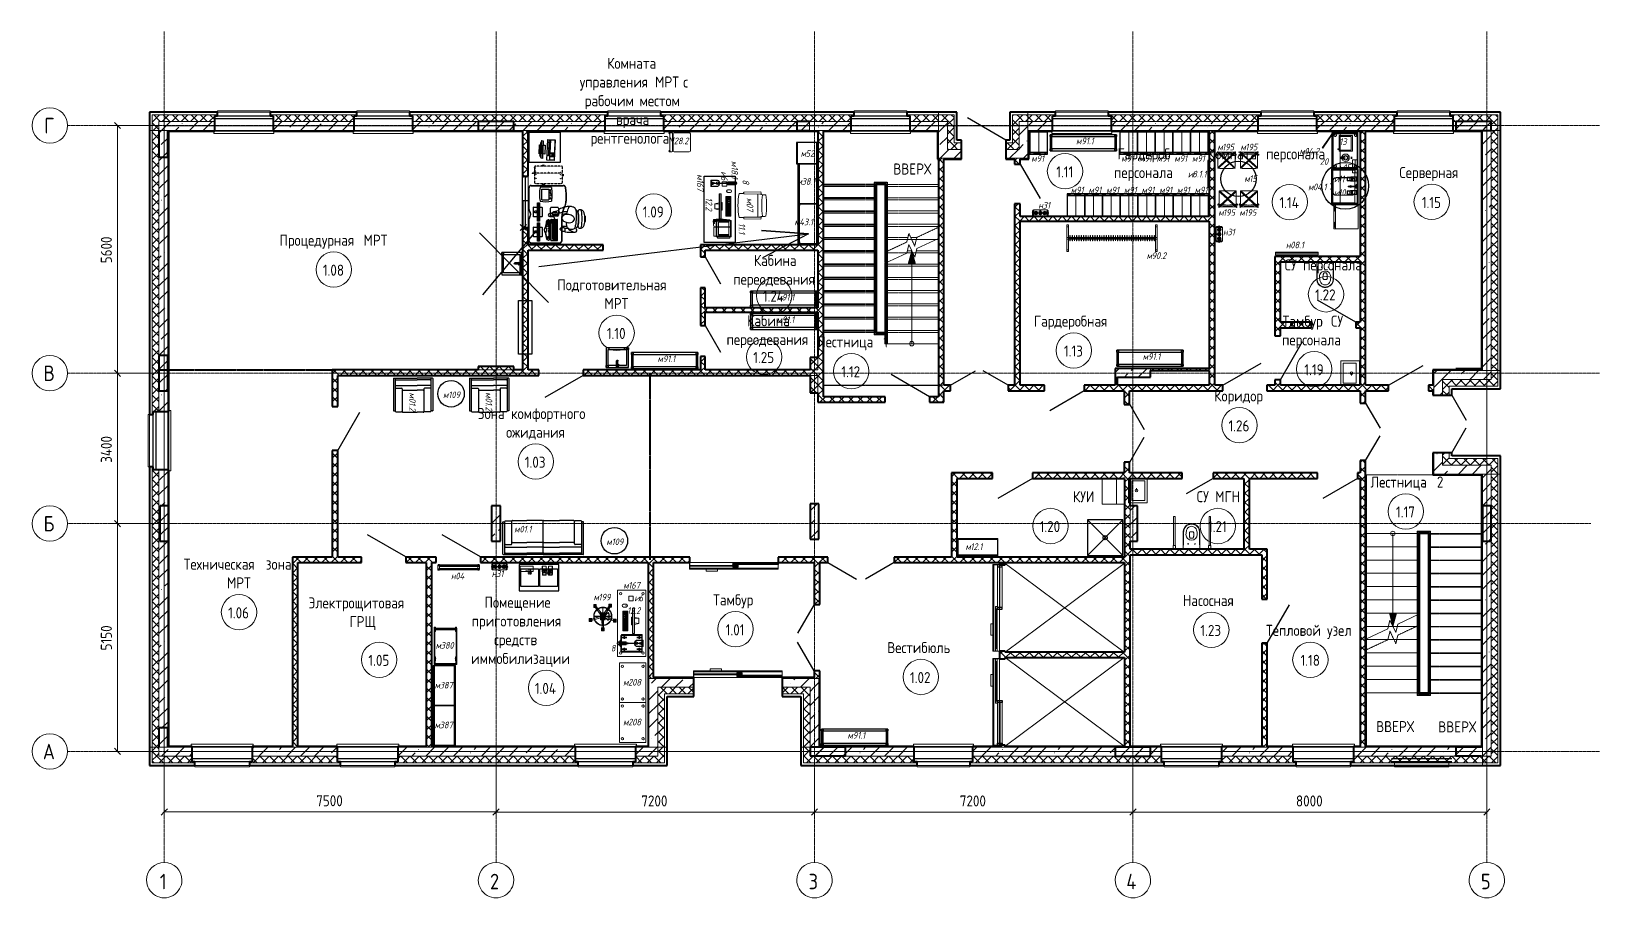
# Model space of a CAD drawing. Header units: millimetres. Extents: x -32954 to 151739, y -65671 to 56243.
# Drawn here: x -32954 to 2500, y -15318 to 4288 of the extents above; entities that cross this region are included whole.
import ezdxf

# ---------------------------------------------------------------- set-up
doc = ezdxf.new("R2010")
doc.units = ezdxf.units.MM
for name, pattern in [('ADSK_Линия сетки', [21, 12, -3, 3, -3]), ('ADSK_Сверху', [4.5, 3, -1.5]), ('ADSK_Штрих_ш3 п1_5', [4.5, 3, -1.5]), ('CACHE', [0.375, 0.25, -0.125])]:
    doc.linetypes.add(name, pattern=pattern)
doc.layers.add('_Разделитель помещений_', color=4, linetype='ADSK_Штрих_ш3 п1_5', lineweight=40, true_color=0x00ffff)
doc.layers.add('Линии', color=7, linetype='Continuous', lineweight=9, true_color=0x00a600)
for name, color, linetype, lineweight in [('A-GENM', 7, 'Continuous', 9), ('I-FURN', 7, 'Continuous', 9), ('I-FURN-IDEN', 7, 'Continuous', 9), ('M-EQPM', 7, 'Continuous', 9), ('M-EQPM-IDEN', 7, 'Continuous', 9), ('SANINDUSA', 7, 'Continuous', 9), ('Балясины', 7, 'Continuous', 18), ('Двери', 7, 'Continuous', 18), ('Каркас_Импост', 7, 'Continuous', 30), ('Колонны', 7, 'Continuous', 18), ('Лестницы', 7, 'Continuous', 18), ('Марки помещений', 7, 'Continuous', 18), ('Обобщенные модели', 7, 'Continuous', 18), ('Ограждение', 7, 'Continuous', 18), ('Окна', 7, 'Continuous', 18), ('Оси', 7, 'Continuous', 9), ('Остекление', 7, 'Continuous', 30), ('Отлив', 7, 'Continuous', 18), ('Панель', 7, 'Continuous', 30), ('Перекрытия', 7, 'Continuous', 18), ('Подоконник_Верхний брус', 7, 'Continuous', 18), ('Поручни', 7, 'Continuous', 18), ('Размеры', 7, 'Continuous', 9), ('Размеры-100', 7, 'Continuous', 9), ('Сантехнические приборы', 7, 'Continuous', 18), ('Стены', 7, 'Continuous', 18), ('Стены разрез', 7, 'Continuous', 40), ('Стены штриховка', 7, 'Continuous', 18), ('Стрелки вверх', 7, 'Continuous', 18), ('Траектории лестницы', 7, 'Continuous', 30), ('ТХ_оборудование', 6, 'Continuous', 30)]:
    doc.layers.add(name, color=color, linetype=linetype, lineweight=lineweight)
for name, color, linetype in [('GE-ARCHITECTURAL_ELEMENTS', 8, 'Continuous'), ('GE-DIMS', 83, 'Continuous'), ('GE-EQUIPMENT', 140, 'Continuous'), ('GE-EQUIPMENT_INSERTION', 140, 'Continuous'), ('GE-EQUIPMENT_LIGHT', 141, 'Continuous'), ('GE-EQUIPMENT_OUTLINE', 131, 'CACHE'), ('GE-FURNITURE', 8, 'Continuous'), ('NON-GE-EQUIPMENT', 30, 'Continuous')]:
    doc.layers.add(name, color=color, linetype=linetype)
doc.layers.add('GE-DESIGNER_WARNING', color=1, linetype='Continuous', plot=False)
doc.styles.add('GOST Common', font='GOST_Common.ttf', dxfattribs={"width": 0.9, "height": 250})
doc.styles.add('GOST Common_1', font='GOST_Common.ttf', dxfattribs={"width": 0.9, "height": 350})
doc.styles.add('GOST Common_I', font='GOST_Common Italic.ttf', dxfattribs={"width": 0.9, "height": 150})
doc.dimstyles.new('ADSK_Проверочный', dxfattribs={"dimscale": 304.8, "dimtxt": 251.428749, "dimasz": 0.463911, "dimexe": 0.492126, "dimexo": 0.492126, "dimgap": 0.164042, "dimtad": 1, "dimdec": 0, "dimdsep": 46, "dimtxsty": 'GOST Common', "dimblk1": 'OBLIQUE', "dimblk2": 'OBLIQUE', "dimsah": 1, "dimcen": 0.09, "dimazin": 0, "dimtfac": 1, "dimtdec": 4, "dimtix": 1, "dimtmove": 0, "dimatfit": 3, "dimfxl": 1, "dimtvp": 1, "dimtolj": 1, "dimtzin": 0, "dimarcsym": 2})
pattern_1 = [(45, (0, 0), (-314.309, 314.309), []), (45, (314.3, 0), (-314.309, 314.309), [222.25, -111.125])]
pattern_2 = [(45, (0, 0), (-106.066, 106.066), []), (135, (0, 0), (-106.066, -106.066), [])]
pattern_3 = [(45, (0, 0), (-314.309, 314.309), []), (45, (314.3, 0), (-314.309, 314.309), [555.625, -111.125, 3.353, -107.772])]

msp = doc.modelspace()

# ---------------------------------------------------------------- texts
at = {"layer": 'I-FURN-IDEN', "char_height": 150, "attachment_point": 1, "style": 'GOST Common_I'}
for s, insert, width in [('\\fGOST Common|b0|i1|c204|p34|;\\W.9;м', (-18543.8, 1937.6), 137.089), ('28.2', (-18430.7, 1886.9), 418.481), ('\\fGOST Common|b0|i1|c204|p34|;\\W.9;м', (-15562.4, 1602.7), 137.089), ('52', (-15449.3, 1602.7), 209.24), ('\\fGOST Common|b0|i1|c204|p34|;\\W.9;м', (-6142.4, 1747.5), 137.089), ('195', (-6034.6, 1747.5), 331.899), ('\\fGOST Common|b0|i1|c204|p34|;\\W.9;м', (-5621.8, 1747.5), 137.089), ('195', (-5508.7, 1747.5), 331.899), ('\\fGOST Common|b0|i1|c204|p34|;\\W.9;м', (-4286, 1654.6), 137.089), ('04.2', (-4172.9, 1654.6), 432.911), ('\\fGOST Common|b0|i1|c204|p34|;\\W.9;м', (-15653.7, 970.5), 137.089), ('38.1', (-15540.6, 970.5), 382.405), ('\\fGOST Common|b0|i1|c204|p34|;\\W.9;м', (-5534.7, 1033.5), 137.089), ('15', (-5421.6, 1033.5), 209.24), ('\\fGOST Common|b0|i1|c204|p34|;\\W.9;м', (-15705, 55), 137.089), ('43.1', (-15591.8, 55), 259.747), ('\\fGOST Common|b0|i1|c204|p34|;\\W.9;м', (-6122.5, 267.8), 137.089), ('195', (-6014.7, 267.8), 331.899), ('\\fGOST Common|b0|i1|c204|p34|;\\W.9;м', (-5645.7, 267.8), 137.089), ('195', (-5532.6, 267.8), 331.899), ('м109', (-23648.6, -3853.2), 331.899), ('м01.1', (-22040.2, -6889.5), 346.329), ('м109', (-19956.6, -7175.9), 331.899), ('\\fGOST Common|b0|i1|c204|p34|;\\W.9;м', (-11838.1, -7285.8), 137.089), ('12.1', (-11725, -7285.8), 346.329), ('\\fGOST Common|b0|i1|c204|p34|;\\W.9;м', (-20245.6, -8426.5), 137.089), ('199', (-20132.5, -8426.5), 367.975), ('\\fGOST Common|b0|i1|c204|p34|;\\W.9;м', (-19573.9, -8162), 137.089), ('167', (-19460.8, -8162), 331.899), ('\\fGOST Common|b0|i1|c204|p34|;\\W.9;м', (-23814.8, -9516.9), 137.089), ('380', (-23701.7, -9516.9), 367.975), ('\\fGOST Common|b0|i1|c204|p34|;\\W.9;м', (-23838, -10417.4), 137.089), ('387', (-23724.9, -10417.4), 367.975), ('\\fGOST Common|b0|i1|c204|p34|;\\W.9;м', (-19577.4, -10351.3), 137.089), ('208', (-19464.3, -10351.3), 367.975), ('387', (-23724.9, -11317.4), 367.975), ('\\fGOST Common|b0|i1|c204|p34|;\\W.9;м', (-19577.4, -11251.3), 137.089), ('208', (-19464.3, -11251.3), 367.975), ('\\fGOST Common|b0|i1|c204|p34|;\\W.9;м', (-23838, -11317.4), 137.089)]:
    msp.add_mtext(s, dxfattribs=dict(at, insert=insert, width=width))
at = {"layer": 'I-FURN-IDEN', "char_height": 150, "attachment_point": 1, "rotation": 270, "style": 'GOST Common_I'}
for s, insert, width in [('м18.1', (-16976.8, 1357.8), 137.089), ('167', (-17759.4, 945.4), 331.899), ('\\fGOST Common|b0|i1|c204|p34|;\\W.9;м', (-17755, 1058.5), 137.089), ('\\fGOST Common|b0|i1|c204|p34|;\\W.9;м', (-16633.6, 522.6), 137.089), ('07', (-16633.6, 409.4), 245.316), ('м01.2', (-24262.3, -3877.3), 346.329), ('м01.2', (-22533.5, -3869.6), 346.329)]:
    msp.add_mtext(s, dxfattribs=dict(at, insert=insert, width=width))
at = {"layer": 'M-EQPM-IDEN', "char_height": 150, "attachment_point": 1, "style": 'GOST Common_I'}
for s, insert, width in [('м91.1', (-9337.1, 1884.6), 209.24), ('13', (-3385.3, 1870), 209.24), ('м91', (-10350.2, 1488.6), 209.24), ('м91', (-8316.7, 1488.6), 209.24), ('м91', (-7916.7, 1488.6), 209.24), ('м91', (-7516.7, 1488.6), 209.24), ('м91', (-7116.7, 1488.6), 209.24), ('м91', (-6716.7, 1488.6), 209.24), ('20', (-3825, 1421.4), 245.316), ('\\fGOST Common|b0|i1|c204|p34|;\\W.9;и', (-6810.6, 1135.7), 122.658), ('8.1.1', (-6709.4, 1135.7), 259.747), ('\\fGOST Common|b0|i1|c204|p34|;\\W.9;и', (-3395.9, 1285.8), 122.658), ('15', (-3294.7, 1285.8), 209.24), ('м91', (-9456.5, 775.4), 209.24), ('м91', (-9056.5, 775.4), 209.24), ('м91', (-8656.5, 775.4), 209.24), ('м91', (-8256.5, 775.4), 209.24), ('м91', (-7856.5, 775.4), 209.24), ('м91', (-7456.5, 775.4), 209.24), ('м91', (-7056.5, 775.4), 209.24), ('м91', (-6656.5, 775.4), 209.24), ('\\fGOST Common|b0|i1|c204|p34|;\\W.9;м', (-4091.5, 846.2), 137.089), ('04.1', (-3978.4, 846.2), 396.835), ('\\fGOST Common|b0|i1|c204|p34|;\\W.9;и', (-3507.7, 1026.3), 122.658), ('11', (-3406.5, 1026.3), 173.164), ('10', (-3406.5, 720.3), 209.24), ('\\fGOST Common|b0|i1|c204|p34|;\\W.9;н', (-10190.6, 431.6), 122.658), ('31', (-10089.4, 431.6), 209.24), ('\\fGOST Common|b0|i1|c204|p34|;\\W.9;и', (-3507.7, 720.3), 122.658), ('\\fGOST Common|b0|i1|c204|p34|;\\W.9;н', (-6014.9, -175.8), 122.658), ('31', (-5913.7, -175.8), 209.24), ('90.2', (-7628.9, -708.1), 418.481), ('\\fGOST Common|b0|i1|c204|p34|;\\W.9;н', (-4592.7, -465.5), 122.658), ('08.1', (-4491.5, -465.5), 382.405), ('\\fGOST Common|b0|i1|c204|p34|;\\W.9;м', (-7742, -708.1), 137.089), ('м91.1', (-16108.5, -1649.1), 209.24), ('м91.1', (-16108.5, -2155.4), 209.24), ('м91.1', (-18799.4, -3039.9), 209.24), ('м91.1', (-7830.6, -2987.7), 209.24), ('\\fGOST Common|b0|i1|c204|p34|;\\W.9;н', (-23468.5, -7948.5), 122.658), ('04', (-23367.3, -7948.5), 259.747), ('\\fGOST Common|b0|i1|c204|p34|;\\W.9;н', (-22547.9, -7897.8), 122.658), ('31', (-22446.7, -7897.8), 209.24), ('\\fGOST Common|b0|i1|c204|p34|;\\W.9;и', (-19324.6, -8447), 122.658), ('\\fGOST Common|b0|i1|c204|p34|;\\W.9;6', (-19223.4, -8447), 122.658), ('12.2', (-19484.2, -8731.5), 382.405), ('\\fGOST Common|b0|i1|c204|p34|;\\W.9;8', (-19854.6, -9581.3), 122.658), ('м91.1', (-14504.5, -11552.2), 209.24)]:
    msp.add_mtext(s, dxfattribs=dict(at, insert=insert, width=width))
at = {"layer": 'M-EQPM-IDEN', "char_height": 150, "attachment_point": 1, "rotation": 270, "style": 'GOST Common_I'}
for s, insert, width in [('\\fGOST Common|b0|i1|c204|p34|;\\W.9;и', (-17211.4, 1122.1), 122.658), ('\\fGOST Common|b0|i1|c204|p34|;\\W.9;6', (-17211.4, 1020.9), 122.658), ('\\fGOST Common|b0|i1|c204|p34|;\\W.9;8', (-16725.5, 938.5), 122.658), ('12.2', (-17560, 531.5), 382.405), ('11.1', (-16815.9, -44.4), 310.253)]:
    msp.add_mtext(s, dxfattribs=dict(at, insert=insert, width=width))
at = {"layer": 'Марки помещений', "lineweight": 9, "char_height": 250, "attachment_point": 1, "style": 'GOST Common'}
for s, insert, width in [('Комната', (-19937.3, 3691.2), 1500.759), ('управления', (-20556.5, 3267.8), 1969.746), ('\\fGOST Common|b0|i0|c204|p34|;\\W.9; ', (-18931.3, 3267.8), 93.797), ('МРТ', (-18853.9, 3267.8), 678.228), ('\\fGOST Common|b0|i0|c204|p34|;\\W.9; ', (-18294.3, 3267.8), 93.797), ('\\fGOST Common|b0|i0|c204|p34|;\\W.9;с', (-18216.9, 3267.8), 165.949), ('рабочим', (-20443.3, 2844.5), 1406.962), ('\\fGOST Common|b0|i0|c204|p34|;\\W.9; ', (-19282.5, 2844.5), 93.797), ('местом', (-19205.1, 2844.5), 1233.797), ('врача', (-19734.9, 2421.2), 1017.341), ('рентгенолога', (-20312.4, 1997.8), 2409.873), ('Гардероб', (-8400.3, 1644.7), 1580.126), ('Комната', (-6354.3, 1644.7), 1500.759), ('\\fGOST Common|b0|i0|c204|p34|;\\W.9; ', (-5116.1, 1644.7), 93.797), ('персонала', (-5038.7, 1644.7), 1767.721), ('1.11', (-9785.3, 1236.6), 490.633), ('персонала', (-8477.7, 1221.3), 1767.721), ('Серверная', (-2026.1, 1221.7), 1774.936), ('1.14', (-4737.8, 540.9), 570), ('1.15', (-1519.9, 544.4), 548.354), ('1.09', (-19132.1, 330.1), 606.076), ('Процедурная', (-27344.6, -308.6), 2207.847), ('\\fGOST Common|b0|i0|c204|p34|;\\W.9; ', (-25522.9, -308.6), 93.797), ('МРТ', (-25445.5, -308.6), 678.228), ('1.08', (-26365.4, -985.9), 606.076), ('Кабина', (-16622, -765.5), 1233.797), ('СУ', (-4620.4, -867.6), 411.266), ('\\fGOST Common|b0|i0|c204|p34|;\\W.9; ', (-4281.1, -867.6), 93.797), ('персонала', (-4203.7, -867.6), 1767.721), ('Подготовительная', (-21064.5, -1316.3), 3261.265), ('переодевания', (-17086.4, -1188.8), 2359.366), ('МРТ', (-19998.9, -1739.6), 678.228), ('1.24', (-16417.5, -1575.6), 627.721), ('1.22', (-3932.8, -1544.9), 606.076), ('Кабина', (-16773.3, -2128.3), 1233.797), ('1.10', (-19945.3, -2416.6), 548.354), ('Гардеробная', (-10287.6, -2137.3), 2186.202), ('Тамбур', (-4667.2, -2137.3), 1233.797), ('\\fGOST Common|b0|i0|c204|p34|;\\W.9; ', (-3649.2, -2137.3), 93.797), ('СУ', (-3571.9, -2137.3), 411.266), ('переодевания', (-17237.7, -2551.7), 2359.366), ('Лестница', (-15192.3, -2604.3), 1652.278), (' 1', (-13829, -2604.3), 230.886), ('1.13', (-9611.7, -2814.5), 548.354), ('персонала', (-4679.1, -2560.6), 1767.721), ('1.25', (-16635.8, -2959.9), 606.076), ('1.12', (-14641.5, -3281.6), 548.354), ('1.19', (-4175.6, -3237.5), 548.354), ('Коридор', (-6212.5, -3828.5), 1385.316), ('Зона', (-22859, -4226.5), 815.316), ('\\fGOST Common|b0|i0|c204|p34|;\\W.9; ', (-22186.3, -4226.5), 93.797), ('комфортного', (-22108.9, -4226.5), 2265.569), ('1.26', (-5890.7, -4505.8), 606.076), ('ожидания', (-22222, -4649.8), 1630.632), ('1.03', (-21799.2, -5326.8), 606.076), ('Лестница', (-2679, -5774.8), 1652.278), (' 2', (-1315.7, -5774.8), 288.608), ('КУИ', (-9407.6, -6106), 649.367), ('СУ', (-6608.1, -6106), 411.266), ('\\fGOST Common|b0|i0|c204|p34|;\\W.9; ', (-6268.8, -6106), 93.797), ('МГН', (-6191.4, -6106), 656.582), ('1.17', (-2104.3, -6452.1), 548.354), ('1.20', (-10160.9, -6783.2), 606.076), ('1.21', (-6354.8, -6783.2), 548.354), ('Техническая', (-29509.8, -7631.7), 2157.341), ('\\fGOST Common|b0|i0|c204|p34|;\\W.9; ', (-27729.8, -7631.7), 93.797), ('зона', (-27652.5, -7631.7), 786.455), ('МРТ', (-28533.5, -8055), 678.228), ('Электрощитовая', (-26689.1, -8506.2), 2958.227), ('Помещение', (-22708.9, -8493.6), 1875.949), ('Тамбур', (-17541.3, -8438.6), 1233.797), ('Насосная', (-6921.7, -8453.4), 1565.696), ('1.06', (-28506.3, -8731.9), 606.076), ('ГРЩ', (-25760.4, -8929.5), 714.304), ('приготовления', (-23000.6, -8916.9), 2583.037), ('1.01', (-17258.3, -9115.9), 548.354), ('1.23', (-6525.7, -9130.7), 606.076), ('Тепловой', (-5042.9, -9128.6), 1580.126), ('\\fGOST Common|b0|i0|c204|p34|;\\W.9; ', (-3739.2, -9128.6), 93.797), ('узел', (-3661.8, -9128.6), 764.81), ('средств', (-22494.6, -9340.3), 1356.455), ('Вестибюль', (-13603.2, -9518.6), 1847.088), ('1.05', (-25335.2, -9805.9), 606.076), ('иммобилизации', (-23012.5, -9763.6), 2604.683), ('1.18', (-4262.6, -9805.9), 548.354), ('1.02', (-13091.1, -10195.9), 606.076), ('1.04', (-21572.4, -10440.9), 627.721)]:
    msp.add_mtext(s, dxfattribs=dict(at, insert=insert, width=width))
at = {"layer": 'Оси', "char_height": 350, "attachment_point": 1, "style": 'GOST Common_1'}
for s, insert, width in [('\\fGOST Common|b0|i0|c204|p34|;\\W.9;Г', (-32663.5, 2333.2), 274.177), ('\\fGOST Common|b0|i0|c204|p34|;\\W.9;В', (-32678.4, -3266.8), 310.253), ('\\fGOST Common|b0|i0|c204|p34|;\\W.9;Б', (-32678.4, -6666.8), 310.253), ('\\fGOST Common|b0|i0|c204|p34|;\\W.9;А', (-32693.2, -11816.8), 346.329), ('\\fGOST Common|b0|i0|c204|p34|;\\W.9;1', (-30048.9, -14756.1), 187.595), ('\\fGOST Common|b0|i0|c204|p34|;\\W.9;2', (-22584.4, -14756.1), 274.177), ('\\fGOST Common|b0|i0|c204|p34|;\\W.9;3', (-15381.3, -14756.1), 266.962), ('\\fGOST Common|b0|i0|c204|p34|;\\W.9;4', (-8199.3, -14756.1), 310.253), ('\\fGOST Common|b0|i0|c204|p34|;\\W.9;5', (-184.4, -14756.1), 274.177)]:
    msp.add_mtext(s, dxfattribs=dict(at, insert=insert, width=width))
at = {"layer": 'Траектории лестницы', "lineweight": 9, "char_height": 250, "width": 1073.899, "attachment_point": 1, "line_spacing_factor": 1.022761, "style": 'GOST Common'}
for insert in [(-13467.2, 1301.7), (-2551.8, -11304), (-1147.9, -11311)]:
    msp.add_mtext('ВВЕРХ', dxfattribs=dict(at, insert=insert))

# ---------------------------------------------------------------- blocks, each defined once
blk = doc.blocks.new('AC_Дверь_Двупольная_ПВХ - 1260х2080h М-694954-В_АР_ПЭ_01 Этаж')
at = {"layer": 'Панель'}
for p, q in [((-650, 215), (-87, 540)), ((650, 215), (87, 540))]:
    blk.add_line(p, q, dxfattribs=at)
blk = doc.blocks.new('AC_Дверь_Двупольная_ПВХ - 1460х2080h Н О-626969-В_АР_ПЭ_01 Этаж')
at = {"layer": 'Панель'}
for p, q in [((-750, 63), (-100, 438)), ((750, 63), (100, 438))]:
    blk.add_line(p, q, dxfattribs=at)
blk = doc.blocks.new('SlidingDoor-dormakaba-AL501_SingleSliding-WallHosted - Frameless Glass Door - Sliding Right to Left-667233-В_АР_ПЭ_01 Этаж')
at = {"layer": 'Двери'}
for p, q in [((-1003, -368), (-1003, -215)), ((-1003, -215), (-1000, -215)), ((-1003, -343), (-1003, -368)), ((-1000, -343), (-1003, -343)), ((-1000, -215), (-1000, -368)), ((-1000, -368), (-1000, -215)), ((1000, -215), (-1000, -215)), ((-1000, -368), (-1000, -343)), ((-1000, -343), (-1000, -368)), ((1000, -343), (-1000, -343)), ((25, -238), (-960, -238)), ((-960, -238), (-960, -263)), ((-960, -263), (25, -263)), ((-95, -279), (-95, -273)), ((25, -273), (-95, -273)), ((-95, -300), (-95, -279)), ((-95, -279), (25, -279)), ((-95, -279), (25, -279)), ((-95, -318), (-95, -300)), ((-95, -300), (25, -300)), ((-95, -300), (25, -300)), ((-95, -318), (25, -318)), ((1000, -280), (-25, -280)), ((-25, -280), (-25, -299)), ((-25, -299), (1000, -299)), ((25, -263), (25, -238)), ((25, -273), (25, -279)), ((25, -279), (25, -300)), ((25, -300), (25, -318)), ((1000, -368), (1000, -215)), ((1000, -215), (1003, -215)), ((1000, -215), (1000, -368)), ((1000, -299), (1000, -280)), ((1000, -343), (1000, -368)), ((1000, -343), (1003, -343)), ((1000, -368), (1000, -343)), ((1003, -215), (1003, -368)), ((1003, -368), (1003, -343)), ((-1000, -368), (-1003, -368)), ((-1000, -368), (-1003, -368)), ((1000, -367), (-1000, -367)), ((1000, -367), (-1000, -367)), ((1000, -367), (-1000, -367)), ((1000, -367), (-1000, -367)), ((1000, -367), (-1000, -367)), ((1000, -367), (-1000, -367)), ((-1000, -368), (-1000, -367)), ((-1000, -367), (-1000, -368)), ((-1000, -368), (-1000, -367)), ((-1000, -367), (-1000, -368)), ((-1000, -368), (-1000, -367)), ((-1000, -367), (-1000, -368)), ((-1000, -368), (-1000, -367)), ((-1000, -367), (-1000, -368)), ((-1000, -368), (-1000, -367)), ((-1000, -367), (-1000, -368)), ((-1000, -368), (-1000, -367)), ((-1000, -367), (-1000, -368)), ((-1000, -368), (1000, -368)), ((1000, -368), (-1000, -368)), ((-1000, -368), (1000, -368)), ((1000, -368), (-1000, -368)), ((-1000, -368), (1000, -368)), ((1000, -368), (-1000, -368)), ((-1000, -368), (1000, -368)), ((1000, -368), (-1000, -368)), ((-1000, -368), (1000, -368)), ((1000, -368), (-1000, -368)), ((-1000, -368), (1000, -368)), ((1000, -368), (-1000, -368)), ((-1000, -368), (1000, -368)), ((1000, -368), (-1000, -368)), ((370, -398), (370, -368)), ((370, -368), (630, -368)), ((370, -398), (370, -413)), ((370, -413), (370, -398)), ((370, -413), (630, -413)), ((630, -368), (630, -398)), ((630, -398), (630, -413)), ((630, -413), (630, -398)), ((1000, -368), (1000, -367)), ((1000, -367), (1000, -368)), ((1000, -368), (1000, -367)), ((1000, -367), (1000, -368)), ((1000, -368), (1000, -367)), ((1000, -367), (1000, -368)), ((1000, -368), (1000, -367)), ((1000, -367), (1000, -368)), ((1000, -368), (1000, -367)), ((1000, -367), (1000, -368)), ((1000, -368), (1000, -367)), ((1000, -367), (1000, -368)), ((1003, -368), (1000, -368)), ((1000, -368), (1003, -368))]:
    blk.add_line(p, q, dxfattribs=at)
at = {"layer": 'Двери', "lineweight": 30}
for p, q in [((-960, -238), (-1000, -238)), ((-1000, -238), (-1000, -263)), ((-1000, -263), (-960, -263)), ((-960, -263), (-960, -238)), ((22, -241), (-960, -241)), ((-960, -241), (-960, -260)), ((-960, -260), (22, -260)), ((22, -260), (22, -241))]:
    blk.add_line(p, q, dxfattribs=at)
blk = doc.blocks.new('SlidingDoor-dormakaba-AL501_SingleSliding-WallHosted - Frameless Glass Door - Sliding Right to Left-656052-В_АР_ПЭ_01 Этаж')
at = {"layer": 'Двери'}
for p, q in [((-1003, 62), (-1003, 216)), ((-1003, 216), (-1003, 190)), ((-1003, 216), (-1000, 216)), ((-1003, 216), (-1000, 216)), ((-1003, 190), (-1000, 190)), ((-1000, 62), (-1003, 62)), ((-1000, 190), (-1000, 216)), ((-1000, 216), (-1000, 62)), ((-1000, 62), (-1000, 216)), ((-1000, 216), (-1000, 215)), ((-1000, 215), (-1000, 216)), ((-1000, 216), (-1000, 215)), ((-1000, 215), (-1000, 216)), ((-1000, 216), (-1000, 215)), ((-1000, 215), (-1000, 216)), ((-1000, 216), (-1000, 215)), ((-1000, 215), (-1000, 216)), ((-1000, 216), (-1000, 215)), ((-1000, 215), (-1000, 216)), ((-1000, 216), (-1000, 215)), ((-1000, 215), (-1000, 216)), ((-1000, 216), (-1000, 190)), ((-1000, 216), (1000, 216)), ((1000, 216), (-1000, 216)), ((1000, 216), (-1000, 216)), ((-1000, 216), (1000, 216)), ((1000, 216), (-1000, 216)), ((-1000, 216), (1000, 216)), ((1000, 216), (-1000, 216)), ((-1000, 216), (1000, 216)), ((1000, 216), (-1000, 216)), ((-1000, 216), (1000, 216)), ((1000, 216), (-1000, 216)), ((-1000, 216), (1000, 216)), ((1000, 216), (-1000, 216)), ((-1000, 216), (1000, 216)), ((-1000, 215), (1000, 215)), ((-1000, 215), (1000, 215)), ((-1000, 215), (1000, 215)), ((-1000, 215), (1000, 215)), ((-1000, 215), (1000, 215)), ((-1000, 215), (1000, 215)), ((-1000, 190), (1000, 190)), ((-1000, 62), (1000, 62)), ((-960, 110), (25, 110)), ((-960, 85), (-960, 110)), ((25, 85), (-960, 85)), ((-95, 147), (-95, 165)), ((25, 165), (-95, 165)), ((-95, 126), (-95, 147)), ((25, 147), (-95, 147)), ((25, 147), (-95, 147)), ((-95, 120), (-95, 126)), ((25, 126), (-95, 126)), ((25, 126), (-95, 126)), ((-95, 120), (25, 120)), ((1000, 146), (-25, 146)), ((-25, 146), (-25, 127)), ((-25, 127), (1000, 127)), ((25, 165), (25, 147)), ((25, 147), (25, 126)), ((25, 126), (25, 120)), ((25, 110), (25, 85)), ((630, 261), (370, 261)), ((370, 246), (370, 261)), ((370, 261), (370, 246)), ((370, 216), (370, 246)), ((630, 216), (370, 216)), ((630, 246), (630, 261)), ((630, 261), (630, 246)), ((630, 246), (630, 216)), ((1000, 216), (1000, 190)), ((1000, 62), (1000, 216)), ((1000, 216), (1003, 216)), ((1003, 216), (1000, 216)), ((1000, 190), (1000, 216)), ((1000, 216), (1000, 215)), ((1000, 215), (1000, 216)), ((1000, 216), (1000, 215)), ((1000, 215), (1000, 216)), ((1000, 216), (1000, 215)), ((1000, 215), (1000, 216)), ((1000, 216), (1000, 215)), ((1000, 215), (1000, 216)), ((1000, 216), (1000, 215)), ((1000, 215), (1000, 216)), ((1000, 216), (1000, 215)), ((1000, 215), (1000, 216)), ((1000, 216), (1000, 62)), ((1003, 190), (1000, 190)), ((1000, 127), (1000, 146)), ((1003, 62), (1000, 62)), ((1003, 216), (1003, 62)), ((1003, 190), (1003, 216))]:
    blk.add_line(p, q, dxfattribs=at)
at = {"layer": 'Двери', "lineweight": 30}
for p, q in [((-1000, 110), (-960, 110)), ((-1000, 85), (-1000, 110)), ((-960, 85), (-1000, 85)), ((-960, 110), (-960, 85)), ((-960, 107), (22, 107)), ((-960, 88), (-960, 107)), ((22, 88), (-960, 88)), ((22, 107), (22, 88))]:
    blk.add_line(p, q, dxfattribs=at)
blk = doc.blocks.new('AC_Дверь_Двупольная_ПВХ - 1460х2080h Н О-654480-В_АР_ПЭ_01 Этаж')
at = {"layer": 'Панель'}
for p, q in [((-750, 63), (-100, 438)), ((750, 63), (100, 438))]:
    blk.add_line(p, q, dxfattribs=at)
blk = doc.blocks.new('AC_Дверь_Однопольная_ДеревяннаяНаружная_ГОСТ24698-81 - 960х2080h ГЛ-654640-В_АР_ПЭ_01 Этаж')
at = {"layer": 'Панель'}
blk.add_line((500, 63), (-366, 563), dxfattribs=at)
blk = doc.blocks.new('AC_Дверь_Однопольная_ДеревяннаяНаружная_ГОСТ24698-81 - 960х2080h Г-655142-В_АР_ПЭ_01 Этаж')
at = {"layer": 'Панель'}
blk.add_line((-500, 63), (366, 563), dxfattribs=at)
blk = doc.blocks.new('SlidingDoor-dormakaba-AL501_SingleSliding-WallHosted - Aluminium Framed Door - Sliding Right to Left-632960-В_АР_ПЭ_01 Этаж')
at = {"layer": 'Двери'}
for p, q in [((-978, -216), (-978, -63)), ((-978, -63), (-975, -63)), ((-978, -190), (-978, -216)), ((-975, -190), (-978, -190)), ((-975, -216), (-978, -216)), ((-975, -216), (-978, -216)), ((-975, -63), (-975, -216)), ((-975, -216), (-975, -63)), ((975, -63), (-975, -63)), ((-975, -216), (-975, -190)), ((-975, -190), (-975, -216)), ((975, -190), (-975, -190)), ((975, -215), (-975, -215)), ((975, -215), (-975, -215)), ((975, -215), (-975, -215)), ((975, -215), (-975, -215)), ((975, -215), (-975, -215)), ((975, -215), (-975, -215)), ((-975, -216), (-975, -215)), ((-975, -215), (-975, -216)), ((-975, -216), (-975, -215)), ((-975, -215), (-975, -216)), ((-975, -216), (-975, -215)), ((-975, -215), (-975, -216)), ((-975, -216), (-975, -215)), ((-975, -215), (-975, -216)), ((-975, -216), (-975, -215)), ((-975, -215), (-975, -216)), ((-975, -216), (-975, -215)), ((-975, -215), (-975, -216)), ((-975, -216), (975, -216)), ((975, -216), (-975, -216)), ((-975, -216), (975, -216)), ((975, -216), (-975, -216)), ((-975, -216), (975, -216)), ((975, -216), (-975, -216)), ((-975, -216), (975, -216)), ((975, -216), (-975, -216)), ((-975, -216), (975, -216)), ((975, -216), (-975, -216)), ((-975, -216), (975, -216)), ((975, -216), (-975, -216)), ((-975, -216), (975, -216)), ((975, -216), (-975, -216)), ((-12, -8), (-931, -8)), ((-931, -8), (-931, -110)), ((-12, -8), (-931, -8)), ((-931, -8), (-931, -110)), ((-931, -110), (-12, -110)), ((-931, -110), (-12, -110)), ((28, -114), (-32, -114)), ((-32, -114), (-32, -159)), ((-32, -159), (28, -159)), ((-12, -110), (-12, -8)), ((-12, -110), (-12, -8)), ((101, -122), (19, -122)), ((19, -122), (19, -154)), ((19, -154), (101, -154)), ((28, -116), (28, -114)), ((915, -116), (28, -116)), ((28, -158), (28, -116)), ((915, -116), (28, -116)), ((915, -134), (28, -134)), ((28, -134), (28, -140)), ((28, -140), (915, -140)), ((28, -159), (28, -158)), ((28, -158), (915, -158)), ((28, -158), (915, -158)), ((76, -124), (44, -124)), ((44, -124), (44, -152)), ((44, -152), (76, -152)), ((76, -152), (76, -124)), ((101, -154), (101, -122)), ((357, -246), (357, -216)), ((357, -216), (617, -216)), ((357, -246), (357, -261)), ((357, -261), (357, -246)), ((357, -261), (617, -261)), ((617, -216), (617, -246)), ((617, -246), (617, -261)), ((617, -261), (617, -246)), ((975, -114), (915, -114)), ((915, -114), (915, -116)), ((915, -116), (915, -158)), ((915, -140), (915, -134)), ((915, -158), (915, -159)), ((915, -159), (975, -159)), ((975, -216), (975, -63)), ((975, -63), (978, -63)), ((975, -63), (975, -216)), ((975, -159), (975, -114)), ((975, -190), (975, -216)), ((975, -190), (978, -190)), ((975, -216), (975, -190)), ((975, -216), (975, -215)), ((975, -215), (975, -216)), ((975, -216), (975, -215)), ((975, -215), (975, -216)), ((975, -216), (975, -215)), ((975, -215), (975, -216)), ((975, -216), (975, -215)), ((975, -215), (975, -216)), ((975, -216), (975, -215)), ((975, -215), (975, -216)), ((975, -216), (975, -215)), ((975, -215), (975, -216)), ((978, -216), (975, -216)), ((975, -216), (978, -216)), ((978, -63), (978, -216)), ((978, -216), (978, -190))]:
    blk.add_line(p, q, dxfattribs=at)
at = {"layer": 'Двери', "lineweight": 30}
for p, q in [((-931, -8), (-975, -8)), ((-975, -8), (-975, -110)), ((-975, -110), (-931, -110)), ((-931, -110), (-931, -8)), ((-12, -56), (-931, -56)), ((-931, -56), (-931, -62)), ((-931, -62), (-12, -62)), ((32, -8), (-12, -8)), ((-12, -8), (-12, -110)), ((-12, -62), (-12, -56)), ((-12, -110), (32, -110)), ((32, -110), (32, -8))]:
    blk.add_line(p, q, dxfattribs=at)
at = {"layer": 'Двери'}
for centre, start, end in [((50, -146), 360, 180), ((50, -146), 180, 360), ((69, -130), 360, 180), ((69, -130), 180, 360)]:
    blk.add_arc(centre, 11, start, end, dxfattribs=at)
blk = doc.blocks.new('SlidingDoor-dormakaba-AL501_SingleSliding-WallHosted - Aluminium Framed Door - Sliding Right to Left-632987-В_АР_ПЭ_01 Этаж')
at = {"layer": 'Двери'}
for p, q in [((-978, 62), (-978, 216)), ((-978, 216), (-978, 190)), ((-978, 216), (-975, 216)), ((-978, 216), (-975, 216)), ((-978, 190), (-975, 190)), ((-975, 62), (-978, 62)), ((-975, 190), (-975, 216)), ((-975, 216), (-975, 62)), ((-975, 62), (-975, 216)), ((-975, 216), (-975, 215)), ((-975, 215), (-975, 216)), ((-975, 216), (-975, 215)), ((-975, 215), (-975, 216)), ((-975, 216), (-975, 215)), ((-975, 215), (-975, 216)), ((-975, 216), (-975, 215)), ((-975, 215), (-975, 216)), ((-975, 216), (-975, 215)), ((-975, 215), (-975, 216)), ((-975, 216), (-975, 215)), ((-975, 215), (-975, 216)), ((-975, 216), (-975, 190)), ((-975, 216), (975, 216)), ((975, 216), (-975, 216)), ((975, 216), (-975, 216)), ((-975, 216), (975, 216)), ((975, 216), (-975, 216)), ((-975, 216), (975, 216)), ((975, 216), (-975, 216)), ((-975, 216), (975, 216)), ((975, 216), (-975, 216)), ((-975, 216), (975, 216)), ((975, 216), (-975, 216)), ((-975, 216), (975, 216)), ((975, 216), (-975, 216)), ((-975, 216), (975, 216)), ((-975, 215), (975, 215)), ((-975, 215), (975, 215)), ((-975, 215), (975, 215)), ((-975, 215), (975, 215)), ((-975, 215), (975, 215)), ((-975, 215), (975, 215)), ((-975, 190), (975, 190)), ((-975, 62), (975, 62)), ((-931, 110), (-931, 8)), ((-12, 110), (-931, 110)), ((-12, 110), (-931, 110)), ((-931, 110), (-931, 8)), ((-931, 8), (-12, 8)), ((-931, 8), (-12, 8)), ((28, 159), (-32, 159)), ((-32, 159), (-32, 114)), ((-32, 114), (28, 114)), ((-12, 8), (-12, 110)), ((-12, 8), (-12, 110)), ((101, 154), (19, 154)), ((19, 154), (19, 122)), ((19, 122), (101, 122)), ((28, 158), (28, 159)), ((915, 158), (28, 158)), ((28, 116), (28, 158)), ((915, 158), (28, 158)), ((915, 140), (28, 140)), ((28, 140), (28, 134)), ((28, 134), (915, 134)), ((28, 114), (28, 116)), ((28, 116), (915, 116)), ((28, 116), (915, 116)), ((76, 152), (44, 152)), ((44, 152), (44, 124)), ((44, 124), (76, 124)), ((76, 124), (76, 152)), ((101, 122), (101, 154)), ((617, 261), (357, 261)), ((357, 246), (357, 261)), ((357, 261), (357, 246)), ((357, 216), (357, 246)), ((617, 216), (357, 216)), ((617, 246), (617, 261)), ((617, 261), (617, 246)), ((617, 246), (617, 216)), ((975, 159), (915, 159)), ((915, 159), (915, 158)), ((915, 158), (915, 116)), ((915, 134), (915, 140)), ((915, 116), (915, 114)), ((915, 114), (975, 114)), ((975, 216), (975, 190)), ((975, 62), (975, 216)), ((975, 216), (978, 216)), ((978, 216), (975, 216)), ((975, 190), (975, 216)), ((975, 216), (975, 215)), ((975, 215), (975, 216)), ((975, 216), (975, 215)), ((975, 215), (975, 216)), ((975, 216), (975, 215)), ((975, 215), (975, 216)), ((975, 216), (975, 215)), ((975, 215), (975, 216)), ((975, 216), (975, 215)), ((975, 215), (975, 216)), ((975, 216), (975, 215)), ((975, 215), (975, 216)), ((975, 216), (975, 62)), ((978, 190), (975, 190)), ((975, 114), (975, 159)), ((978, 62), (975, 62)), ((978, 216), (978, 62)), ((978, 190), (978, 216))]:
    blk.add_line(p, q, dxfattribs=at)
at = {"layer": 'Двери', "lineweight": 30}
for p, q in [((-975, 110), (-931, 110)), ((-975, 8), (-975, 110)), ((-931, 8), (-975, 8)), ((-931, 110), (-931, 8)), ((-931, 62), (-12, 62)), ((-931, 56), (-931, 62)), ((-12, 56), (-931, 56)), ((-12, 110), (32, 110)), ((-12, 8), (-12, 110)), ((-12, 62), (-12, 56)), ((32, 8), (-12, 8)), ((32, 110), (32, 8))]:
    blk.add_line(p, q, dxfattribs=at)
at = {"layer": 'Двери'}
for centre, start, end in [((50, 146), 0, 180), ((50, 146), 180, 360), ((69, 130), 0, 180), ((69, 130), 180, 360)]:
    blk.add_arc(centre, 11, start, end, dxfattribs=at)
blk = doc.blocks.new('AC_Дверь_Однопольная_ДеревяннаяНаружная_ГОСТ24698-81 - 860х2080h-657340-В_АР_ПЭ_01 Этаж')
at = {"layer": 'Панель'}
blk.add_line((-450, 63), (329, 513), dxfattribs=at)
blk = doc.blocks.new('ADSK_Умывальник со смесителем - Умывальник-246140-В_АР_ПЭ_01 Этаж')
at = {"layer": 'Сантехнические приборы'}
for p, q in [((-275, -420), (-275, 0)), ((-275, 0), (275, 0)), ((275, 0), (275, -420)), ((-225, -370), (-225, -75)), ((-225, -75), (225, -75)), ((0, -180), (57, -180)), ((225, -75), (225, -370)), ((275, -420), (-275, -420)), ((225, -370), (-225, -370))]:
    blk.add_line(p, q, dxfattribs=at)
blk.add_circle((0, -180), 30, dxfattribs=at)
blk = doc.blocks.new('ADSK_Умывальник_Полукруглый_Керамический_ГОСТ 30493-96 - 4-ой величины-129124-В_АР_ПЭ_01 Этаж')
at = {"layer": 'Сантехнические приборы', "lineweight": 9}
for p, q in [((-8750, -5823), (-8750, -6403)), ((-8250, -5823), (-8750, -5823)), ((-8425, -5823), (-8425, -6403)), ((-8250, -5788), (-8250, -6438)), ((-8750, -6403), (-8250, -6403))]:
    blk.add_line(p, q, dxfattribs=at)
blk = doc.blocks.new('AC_Дверь_Однопольная_ДеревяннаяВнутренняя_ГОСТ6629-88 - 660х2080h-643315-В_АР_ПЭ_01 Этаж')
at = {"layer": 'Панель'}
blk.add_line((-350, 63), (256, 413), dxfattribs=at)
blk = doc.blocks.new('AC_Дверь_Двупольная_ПВХ - 1260х2080h М-694984-В_АР_ПЭ_01 Этаж')
at = {"layer": 'Панель'}
for p, q in [((-650, 63), (-87, 388)), ((650, 63), (87, 388))]:
    blk.add_line(p, q, dxfattribs=at)
blk = doc.blocks.new('AC_Дверь_Однопольная_ПВХ - 960х2080h В Вл Л с доводчиком-666056-В_АР_ПЭ_01 Этаж')
at = {"layer": 'Панель'}
blk.add_line((500, 215), (-366, 715), dxfattribs=at)
blk = doc.blocks.new('AC_Дверь_Двупольная_ПВХ - 1260х2080h М-673620-В_АР_ПЭ_01 Этаж')
at = {"layer": 'Панель'}
for p, q in [((-650, 63), (-87, 388)), ((650, 63), (87, 388))]:
    blk.add_line(p, q, dxfattribs=at)
blk = doc.blocks.new('AC_Дверь_Однопольная_ДеревяннаяВнутренняя_ГОСТ6629-88 - 660х2080h-680452-В_АР_ПЭ_01 Этаж')
at = {"layer": 'Панель'}
blk.add_line((-350, 50), (256, 400), dxfattribs=at)
blk = doc.blocks.new('AC_Дверь_Однопольная_ДеревяннаяНаружная_ГОСТ24698-81 - 960х2080h ГЛ-654744-В_АР_ПЭ_01 Этаж')
at = {"layer": 'Панель'}
blk.add_line((500, 63), (-366, 563), dxfattribs=at)
blk = doc.blocks.new('AC_Окно_2Створки_ГОСТ23166-99 - 1170_570_х1460h-762709-В_АР_ПЭ_01 Этаж')
at = {"layer": 'Каркас_Импост'}
for p, q in [((-633.1, 325), (556.9, 325)), ((-633.1, 325), (-633.1, 255)), ((-633.1, 325), (-598.1, 325)), ((-633.1, 255), (556.9, 255)), ((-633.1, 255), (-598.1, 255)), ((556.9, 325), (521.9, 325)), ((556.9, 255), (521.9, 255)), ((556.9, 325), (556.9, 255))]:
    blk.add_line(p, q, dxfattribs=at)
blk = doc.blocks.new('Ограждение - Ограждение-707298-В_АР_ПЭ_01 Этаж')
at = {"layer": 'Ограждение', "linetype": 'ADSK_Сверху'}
for p, q in [((-13900, 881), (-13900, -2469)), ((-13600, 881), (-13900, 881)), ((-13600, 880), (-13900, 880)), ((-13600, 880), (-13900, 880)), ((-13900, 855), (-13900, 810)), ((-13900, 855), (-13900, 780)), ((-13900, 810), (-13900, -2490)), ((-13900, 780), (-13900, -2520)), ((-13895, 876), (-13895, -2469)), ((-13605, 876), (-13895, 876)), ((-13605, 875), (-13895, 875)), ((-13605, 875), (-13895, 875)), ((-13895, 855), (-13895, 810)), ((-13895, 855), (-13895, 780)), ((-13895, 810), (-13895, -2490)), ((-13895, 780), (-13895, -2520)), ((-13870, 851), (-13870, -2469)), ((-13630, 851), (-13870, 851)), ((-13630, 850), (-13870, 850)), ((-13630, 850), (-13870, 850)), ((-13870, 835), (-13870, 810)), ((-13870, 835), (-13870, 780)), ((-13870, 810), (-13870, -2490)), ((-13870, 780), (-13870, -2520)), ((-13855, 855), (-13855, 810)), ((-13855, 855), (-13855, 780)), ((-13855, 836), (-13855, -2469)), ((-13645, 836), (-13855, 836)), ((-13645, 835), (-13855, 835)), ((-13645, 835), (-13855, 835)), ((-13855, 810), (-13855, -2490)), ((-13855, 780), (-13855, -2520)), ((-13850, 855), (-13850, 780)), ((-13850, 831), (-13850, -2469)), ((-13650, 831), (-13850, 831)), ((-13850, 830), (-13850, -2490)), ((-13650, 830), (-13850, 830)), ((-13650, 830), (-13850, 830)), ((-13850, 780), (-13850, -2520)), ((-13840, 835), (-13840, 780)), ((-13840, 821), (-13840, -2469)), ((-13660, 821), (-13840, 821)), ((-13840, 820), (-13840, -2490)), ((-13660, 820), (-13840, 820)), ((-13660, 820), (-13840, 820)), ((-13840, 780), (-13840, -2511)), ((-13660, 780), (-13660, 821)), ((-13660, 780), (-13660, 820)), ((-13660, -703), (-13660, 820)), ((-13660, -2510), (-13660, 780)), ((-13660, -2510), (-13660, 780)), ((-13650, 780), (-13650, 831)), ((-13650, 780), (-13650, 830)), ((-13650, -702), (-13650, 830)), ((-13650, -2520), (-13650, 780)), ((-13650, -2520), (-13650, 780)), ((-13645, 780), (-13645, 836)), ((-13645, 780), (-13645, 835)), ((-13645, -700), (-13645, 835)), ((-13645, -2525), (-13645, 780)), ((-13645, -2525), (-13645, 780)), ((-13630, 780), (-13630, 851)), ((-13630, 780), (-13630, 850)), ((-13630, 827), (-13630, 850)), ((-13630, -693), (-13630, 827)), ((-13630, -2540), (-13630, 780)), ((-13630, -2540), (-13630, 780)), ((-13605, 780), (-13605, 876)), ((-13605, 780), (-13605, 875)), ((-13605, 827), (-13605, 875)), ((-13605, -681), (-13605, 827)), ((-13605, -2565), (-13605, 780)), ((-13605, -2565), (-13605, 780)), ((-13600, 780), (-13600, 881)), ((-13600, 780), (-13600, 880)), ((-13600, 827), (-13600, 880)), ((-13600, -679), (-13600, 827)), ((-13600, -2570), (-13600, 780)), ((-13600, -2570), (-13600, 780)), ((-13850, -2469), (-13900, -2469)), ((-13855, -2469), (-13895, -2469)), ((-13840, -2469), (-13870, -2469)), ((-13900, -2490), (-13900, -2570)), ((-13900, -2520), (-13900, -2571)), ((-13900, -2570), (-13600, -2570)), ((-13900, -2571), (-13600, -2570)), ((-13895, -2490), (-13895, -2565)), ((-13895, -2520), (-13895, -2566)), ((-13895, -2565), (-13605, -2565)), ((-13895, -2566), (-13605, -2565)), ((-13870, -2490), (-13870, -2540)), ((-13870, -2520), (-13870, -2541)), ((-13870, -2540), (-13630, -2540)), ((-13870, -2541), (-13630, -2540)), ((-13855, -2490), (-13855, -2525)), ((-13855, -2520), (-13855, -2526)), ((-13855, -2525), (-13645, -2525)), ((-13855, -2526), (-13645, -2525)), ((-13850, -2490), (-13850, -2520)), ((-13850, -2520), (-13650, -2520)), ((-13850, -2521), (-13650, -2520)), ((-13850, -2520), (-13850, -2521)), ((-13840, -2490), (-13840, -2510)), ((-13840, -2510), (-13660, -2510)), ((-13840, -2511), (-13660, -2510))]:
    blk.add_line(p, q, dxfattribs=at)
at = {"layer": 'Поручни'}
for p, q in [((-13650, -953), (-13660, -953)), ((-13650, -953), (-13660, -953)), ((-13660, -2773), (-13660, -953)), ((-13600, -929), (-13650, -952)), ((-13630, -943), (-13650, -953)), ((-13630, -943), (-13650, -953)), ((-13650, -2773), (-13650, -952)), ((-13605, -931), (-13645, -950)), ((-13605, -931), (-13645, -950)), ((-13605, -931), (-13645, -950)), ((-13645, -2773), (-13645, -950)), ((-13630, -2773), (-13630, -943)), ((-13605, -2773), (-13605, -931)), ((-13600, -2773), (-13600, -929)), ((-13630, -2773), (-13660, -2773)), ((-13600, -2773), (-13650, -2773)), ((-13605, -2773), (-13645, -2773))]:
    blk.add_line(p, q, dxfattribs=at)
blk = doc.blocks.new('Ограждение - Ограждение-709738-В_АР_ПЭ_01 Этаж')
at = {"layer": 'Ограждение', "linetype": 'ADSK_Сверху'}
for p, q in [((-1380, -7063), (-1350, -7063)), ((-1380, -10660), (-1380, -7063)), ((-1370, -7063), (-1320, -7063)), ((-1370, -10670), (-1370, -7063)), ((-1365, -7063), (-1325, -7063)), ((-1365, -10675), (-1365, -7063)), ((-1350, -10663), (-1350, -7063)), ((-1325, -10663), (-1325, -7063)), ((-1320, -10663), (-1320, -7063)), ((-1624, -9157), (-1624, -10663)), ((-1619, -9154), (-1619, -10663)), ((-1594, -9143), (-1594, -10663)), ((-1579, -9136), (-1579, -10675)), ((-1574, -9133), (-1574, -10670)), ((-1564, -9133), (-1564, -10660)), ((-1624, -10663), (-1624, -10720)), ((-1624, -10720), (-1320, -10720)), ((-1619, -10663), (-1619, -10715)), ((-1619, -10715), (-1325, -10715)), ((-1594, -10663), (-1594, -10690)), ((-1594, -10690), (-1350, -10690)), ((-1579, -10675), (-1365, -10675)), ((-1574, -10670), (-1370, -10670)), ((-1564, -10660), (-1380, -10660)), ((-1350, -10675), (-1350, -10663)), ((-1325, -10695), (-1325, -10663)), ((-1320, -10695), (-1320, -10663))]:
    blk.add_line(p, q, dxfattribs=at)
at = {"layer": 'Поручни'}
for p, q in [((-1624, -7063), (-1574, -7063)), ((-1624, -7063), (-1624, -8907)), ((-1619, -7063), (-1579, -7063)), ((-1619, -7063), (-1619, -8904)), ((-1594, -7063), (-1564, -7063)), ((-1594, -7063), (-1594, -8893)), ((-1579, -7063), (-1579, -8886)), ((-1574, -7063), (-1574, -8883)), ((-1564, -7063), (-1564, -8883)), ((-1624, -8907), (-1574, -8883)), ((-1619, -8904), (-1579, -8886)), ((-1619, -8904), (-1579, -8886)), ((-1619, -8904), (-1579, -8886)), ((-1594, -8893), (-1574, -8883)), ((-1594, -8893), (-1574, -8883)), ((-1574, -8883), (-1564, -8883)), ((-1574, -8883), (-1564, -8883))]:
    blk.add_line(p, q, dxfattribs=at)
blk = doc.blocks.new('Ограждение - Ограждение-709746-В_АР_ПЭ_01 Этаж')
at = {"layer": 'Ограждение', "linetype": 'ADSK_Сверху'}
for p, q in [((-1380, -7070), (-1350, -7070)), ((-1380, -7070), (-1380, -10660)), ((-1370, -7070), (-1320, -7070)), ((-1370, -7070), (-1370, -10670)), ((-1365, -7070), (-1325, -7070)), ((-1365, -7070), (-1365, -10675)), ((-1350, -7070), (-1350, -10690)), ((-1325, -7070), (-1325, -10715)), ((-1320, -7070), (-1320, -10720)), ((-1624, -10663), (-1624, -9157)), ((-1619, -10663), (-1619, -9154)), ((-1594, -10663), (-1594, -9143)), ((-1579, -10675), (-1579, -9136)), ((-1574, -10670), (-1574, -9133)), ((-1564, -10660), (-1564, -9133)), ((-1624, -10720), (-1624, -10663)), ((-1320, -10720), (-1624, -10720)), ((-1619, -10715), (-1619, -10663)), ((-1325, -10715), (-1619, -10715)), ((-1594, -10690), (-1594, -10663)), ((-1350, -10690), (-1594, -10690)), ((-1365, -10675), (-1579, -10675)), ((-1370, -10670), (-1574, -10670)), ((-1380, -10660), (-1564, -10660))]:
    blk.add_line(p, q, dxfattribs=at)
at = {"layer": 'Поручни'}
for p, q in [((-1624, -7010), (-1320, -7010)), ((-1624, -7063), (-1624, -7010)), ((-1624, -8907), (-1624, -7063)), ((-1619, -7015), (-1325, -7015)), ((-1619, -7063), (-1619, -7015)), ((-1619, -8904), (-1619, -7063)), ((-1594, -7040), (-1350, -7040)), ((-1594, -7063), (-1594, -7040)), ((-1594, -8893), (-1594, -7063)), ((-1579, -7055), (-1365, -7055)), ((-1579, -8886), (-1579, -7055)), ((-1574, -7060), (-1370, -7060)), ((-1574, -8883), (-1574, -7060)), ((-1564, -7070), (-1380, -7070)), ((-1564, -8883), (-1564, -7070)), ((-1380, -7070), (-1380, -10667)), ((-1370, -7060), (-1370, -10677)), ((-1365, -7055), (-1365, -7077)), ((-1365, -7077), (-1365, -10682)), ((-1350, -7040), (-1350, -7077)), ((-1350, -7077), (-1350, -10697)), ((-1325, -7015), (-1325, -7077)), ((-1325, -7077), (-1325, -10722)), ((-1320, -7010), (-1320, -7077)), ((-1320, -7077), (-1320, -10727)), ((-1624, -8563), (-1574, -8563)), ((-1624, -10663), (-1624, -8563)), ((-1619, -8563), (-1579, -8563)), ((-1619, -10663), (-1619, -8563)), ((-1594, -8563), (-1564, -8563)), ((-1594, -10663), (-1594, -8563)), ((-1579, -10682), (-1579, -8563)), ((-1574, -10677), (-1574, -8563)), ((-1564, -10667), (-1564, -8563)), ((-1624, -8907), (-1574, -8883)), ((-1619, -8904), (-1579, -8886)), ((-1619, -8904), (-1579, -8886)), ((-1619, -8904), (-1579, -8886)), ((-1594, -8893), (-1574, -8883)), ((-1594, -8893), (-1574, -8883)), ((-1574, -8883), (-1564, -8883)), ((-1574, -8883), (-1564, -8883)), ((-1624, -10727), (-1624, -10663)), ((-1320, -10727), (-1624, -10727)), ((-1619, -10722), (-1619, -10663)), ((-1325, -10722), (-1619, -10722)), ((-1594, -10697), (-1594, -10663)), ((-1350, -10697), (-1594, -10697)), ((-1365, -10682), (-1579, -10682)), ((-1370, -10677), (-1574, -10677)), ((-1380, -10667), (-1564, -10667))]:
    blk.add_line(p, q, dxfattribs=at)
blk = doc.blocks.new('B2B_Окно_1створка - 1320х1460h-729009-В_АР_ПЭ_01 Этаж')
at = {"layer": 'Остекление'}
for p, q in [((-680, 135), (680, 135)), ((-680, 65), (680, 65))]:
    blk.add_line(p, q, dxfattribs=at)
blk = doc.blocks.new('В2В_Подоконник_ПВХ - ПВХ-717279-В_АР_ПЭ_01 Этаж')
at = {"layer": 'Подоконник_Верхний брус'}
for p, q in [((-680, -280), (-680, 0)), ((-680, 0), (680, 0)), ((680, 0), (680, -280)), ((-680, -280), (-700, -280)), ((-700, -280), (-700, -330)), ((-700, -330), (700, -330)), ((700, -280), (680, -280)), ((700, -330), (700, -280))]:
    blk.add_line(p, q, dxfattribs=at)
blk = doc.blocks.new('B2B_Отлив - Отлив_металлический-717280-В_АР_ПЭ_01 Этаж')
at = {"layer": 'Отлив'}
for p, q in [((-615, 1), (-615, 110)), ((615, 110), (-615, 110)), ((-615, 0), (-615, 1)), ((-615, 1), (615, 1)), ((-615, 1), (615, 1)), ((-615, 0), (615, 0)), ((615, 110), (615, 1)), ((615, 1), (615, 0))]:
    blk.add_line(p, q, dxfattribs=at)
blk = doc.blocks.new('B2B_Окно_1створка - 1280х2060h-715729-В_АР_ПЭ_01 Этаж')
at = {"layer": 'Остекление'}
for p, q in [((-660, 135), (660, 135)), ((-660, 70), (660, 70))]:
    blk.add_line(p, q, dxfattribs=at)
blk = doc.blocks.new('В2В_Подоконник_ПВХ - ПВХ-666027-В_АР_ПЭ_01 Этаж')
at = {"layer": 'Подоконник_Верхний брус'}
for p, q in [((-660, -285), (-660, 0)), ((-660, 0), (660, 0)), ((660, 0), (660, -285)), ((-660, -285), (-680, -285)), ((-680, -285), (-680, -335)), ((-680, -335), (680, -335)), ((680, -285), (660, -285)), ((680, -335), (680, -285))]:
    blk.add_line(p, q, dxfattribs=at)
blk = doc.blocks.new('B2B_Отлив - Отлив_металлический-622779-В_АР_ПЭ_01 Этаж')
at = {"layer": 'Отлив'}
for p, q in [((-595, 1), (-595, 110)), ((595, 110), (-595, 110)), ((-595, 0), (-595, 1)), ((-595, 1), (595, 1)), ((-595, 1), (595, 1)), ((-595, 0), (595, 0)), ((595, 110), (595, 1)), ((595, 1), (595, 0))]:
    blk.add_line(p, q, dxfattribs=at)
blk = doc.blocks.new('Sanitary_Toilets_Sanindusa_New-WC-Care-F-D-Low-Level-Toilet - SanitaSimplesNewWccareDc129011004-293511-В_АР_ПЭ_01 Этаж')
at = {"layer": 'SANINDUSA'}
for p, q in [((-55, 453), (-55, 168)), ((73, 635), (63, 632)), ((187, 632), (177, 635)), ((305, 168), (305, 453)), ((-55, 63), (305, 63))]:
    blk.add_line(p, q, dxfattribs=at)
at = {"layer": 'SANINDUSA', "flags": 128}
for points in [[(-65, 453), (-65, 203), (-65, 162), (-65, 73)], [(184, 623), (179, 625), (175, 626), (165, 628), (156, 629), (147, 631), (138, 632), (129, 633), (125, 633), (125, 633), (125, 633), (121, 633), (112, 632), (103, 631), (94, 629), (85, 628), (75, 626), (70, 625), (66, 623)], [(160, 313), (160, 313), (161, 319), (163, 326), (165, 331), (166, 336), (169, 344), (171, 351), (172, 356), (172, 361), (173, 378), (174, 394), (174, 410), (175, 427), (174, 432), (173, 437), (171, 442), (169, 447), (165, 451), (161, 454), (157, 457), (152, 458), (149, 459), (145, 459), (125, 459), (105, 459), (101, 459), (98, 458), (93, 457), (89, 454), (85, 451), (81, 447), (79, 442), (77, 437), (76, 432), (75, 427), (76, 410), (76, 394), (77, 378), (78, 361), (78, 356), (79, 351), (81, 344), (84, 336), (85, 331), (87, 326), (89, 319), (90, 313), (90, 313)], [(315, 73), (315, 162), (315, 203), (315, 453)], [(158, 313), (147, 312), (138, 312), (128, 312), (125, 312), (122, 312), (112, 312), (103, 312), (92, 313)]]:
    blk.add_lwpolyline(points, dxfattribs=at)
at = {"layer": 'SANINDUSA'}
for centre in [(48, 182), (202, 182)]:
    blk.add_circle(centre, 7.5, dxfattribs=at)
for centre, radius, start, end in [((125, 453), 190, 109.1388, 180), ((125, 452), 180, 165.4785, 179.9858), ((125, 453), 180, 126.1419, 165.506), ((365, 394), 367, 163.7398, 180), ((125, 394), 127, 180, 270), ((125, 464), 117, 135.5035, 163.7398), ((135, 437), 199, 115.5811, 126.0177), ((125, 464), 117, 121.5459, 135.5035), ((123, 465), 168, 109.8326, 115.7716), ((125, 464), 117, 90, 121.5459), ((125, 453), 190, 74.0853, 105.9147), ((125, 464), 117, 58.4541, 90), ((125, 394), 127, 270, 0), ((127, 465), 168, 64.2281, 70.1677), ((125, 464), 117, 44.4965, 58.4541), ((125, 453), 190, 0, 70.8612), ((115, 438), 198, 53.981, 64.4202), ((125, 464), 117, 16.2602, 44.4965), ((125, 453), 180, 14.494, 53.8581), ((-115, 394), 367, 0, 16.2602), ((125, 452), 180, 0.0208, 14.515), ((-62, 162), 3.44, 179.7156, 283.8439), ((-55, 73), 10, 180, 270), ((-56, 159), 4.87, 120.6298, 184.2515), ((-60, 168), 4.95, 292.1319, 359.6178), ((310, 168), 4.95, 180.3822, 247.8681), ((305, 73), 10, 270, 0), ((306, 159), 4.87, 355.7485, 59.3702), ((312, 162), 3.45, 256.3503, 0.0903)]:
    blk.add_arc(centre, radius, start, end, dxfattribs=at)
blk = doc.blocks.new('Sanitary_Toilets_Sanindusa_New-WC-Care-F-D-Low-Level-Toilet - SanitaSimplesNewWccareDc129011004-639918-В_АР_ПЭ_01 Этаж')
at = {"layer": 'SANINDUSA'}
for p, q in [((-55, 453), (-55, 168)), ((73, 635), (63, 632)), ((187, 632), (177, 635)), ((305, 168), (305, 453)), ((-55, 63), (305, 63))]:
    blk.add_line(p, q, dxfattribs=at)
at = {"layer": 'SANINDUSA', "flags": 128}
for points in [[(-65, 453), (-65, 203), (-65, 162), (-65, 73)], [(184, 623), (179, 625), (175, 626), (165, 628), (156, 629), (147, 631), (138, 632), (129, 633), (125, 633), (125, 633), (125, 633), (121, 633), (112, 632), (103, 631), (94, 629), (85, 628), (75, 626), (70, 625), (66, 623)], [(160, 313), (160, 313), (161, 319), (163, 326), (165, 331), (166, 336), (169, 344), (171, 351), (172, 356), (172, 361), (173, 378), (174, 394), (174, 410), (175, 427), (174, 432), (173, 437), (171, 442), (169, 447), (165, 451), (161, 454), (157, 457), (152, 458), (149, 459), (145, 459), (125, 459), (105, 459), (101, 459), (98, 458), (93, 457), (89, 454), (85, 451), (81, 447), (79, 442), (77, 437), (76, 432), (75, 427), (76, 410), (76, 394), (77, 378), (78, 361), (78, 356), (79, 351), (81, 344), (84, 336), (85, 331), (87, 326), (89, 319), (90, 313), (90, 313)], [(315, 73), (315, 162), (315, 203), (315, 453)], [(158, 313), (147, 312), (138, 312), (128, 312), (125, 312), (122, 312), (112, 312), (103, 312), (92, 313)]]:
    blk.add_lwpolyline(points, dxfattribs=at)
at = {"layer": 'SANINDUSA'}
for centre in [(48, 182), (202, 182)]:
    blk.add_circle(centre, 7.5, dxfattribs=at)
for centre, radius, start, end in [((125, 453), 190, 109.1388, 180), ((125, 452), 180, 165.4785, 179.9858), ((125, 453), 180, 126.1419, 165.506), ((365, 394), 367, 163.7398, 180), ((125, 394), 127, 180, 270), ((125, 464), 117, 135.5035, 163.7398), ((135, 437), 199, 115.5811, 126.0177), ((125, 464), 117, 121.5459, 135.5035), ((123, 465), 168, 109.8326, 115.7716), ((125, 464), 117, 90, 121.5459), ((125, 453), 190, 74.0853, 105.9147), ((125, 464), 117, 58.4541, 90), ((125, 394), 127, 270, 0), ((127, 465), 168, 64.2281, 70.1677), ((125, 464), 117, 44.4965, 58.4541), ((125, 453), 190, 0, 70.8612), ((115, 438), 198, 53.981, 64.4202), ((125, 464), 117, 16.2602, 44.4965), ((125, 453), 180, 14.494, 53.8581), ((-115, 394), 367, 0, 16.2602), ((125, 452), 180, 0.0208, 14.515), ((-62, 162), 3.44, 179.7156, 283.8439), ((-55, 73), 10, 180, 270), ((-56, 159), 4.87, 120.6298, 184.2515), ((-60, 168), 4.95, 292.1319, 359.6178), ((310, 168), 4.95, 180.3822, 247.8681), ((305, 73), 10, 270, 0), ((306, 159), 4.87, 355.7485, 59.3702), ((312, 162), 3.45, 256.3503, 0.0903)]:
    blk.add_arc(centre, radius, start, end, dxfattribs=at)
blk = doc.blocks.new('Mediclinics_Vertical stainless steel swing grab bar_BG0900x - BG0900C-228125-В_АР_ПЭ_01 Этаж')
at = {"layer": 'Обобщенные модели'}
for p, q in [((-7131, -6682), (-7131, -7332)), ((-7099, -6682), (-7131, -6682)), ((-7099, -7332), (-7099, -6682)), ((-7165, -7417), (-7165, -7420)), ((-7065, -7417), (-7165, -7417)), ((-7165, -7420), (-7065, -7420)), ((-7147, -7417), (-7153, -7417)), ((-7153, -7417), (-7147, -7417)), ((-7147, -7417), (-7153, -7417)), ((-7153, -7417), (-7147, -7417)), ((-7147, -7417), (-7153, -7417)), ((-7153, -7417), (-7147, -7417)), ((-7153, -7420), (-7147, -7420)), ((-7147, -7420), (-7153, -7420)), ((-7147, -7420), (-7153, -7420)), ((-7153, -7420), (-7147, -7420)), ((-7153, -7420), (-7147, -7420)), ((-7147, -7420), (-7153, -7420)), ((-7145, -7332), (-7145, -7417)), ((-7086, -7332), (-7145, -7332)), ((-7086, -7417), (-7086, -7332)), ((-7077, -7417), (-7083, -7417)), ((-7083, -7417), (-7077, -7417)), ((-7077, -7417), (-7083, -7417)), ((-7083, -7417), (-7077, -7417)), ((-7077, -7417), (-7083, -7417)), ((-7083, -7417), (-7077, -7417)), ((-7083, -7420), (-7077, -7420)), ((-7077, -7420), (-7083, -7420)), ((-7083, -7420), (-7077, -7420)), ((-7077, -7420), (-7083, -7420)), ((-7083, -7420), (-7077, -7420)), ((-7077, -7420), (-7083, -7420)), ((-7065, -7420), (-7065, -7417))]:
    blk.add_line(p, q, dxfattribs=at)
blk = doc.blocks.new('Ось сетки - D8-4846-В_АР_ПЭ_01 Этаж')
at = {"layer": 'Оси', "lineweight": 18}
for start, end in [(360, 180), (180, 360)]:
    blk.add_arc((0, 0), 4, start, end, dxfattribs=at)
blk = doc.blocks.new('ADSK_Марка_Помещение_2_ГОСТ21-501-2011 - Имя и Категория-86712-В_АР_ПЭ_01 Этаж')
at = {"layer": 'Марки помещений'}
blk.add_circle((0, 0), 4, dxfattribs=at)
blk = doc.blocks.new('DIMBLOCK2-В_АР_ПЭ_01 Этаж')
at = {"layer": 'Размеры-100', "transparency": 16777216}
for p, q in [((-22450, -12455), (-22450, -13512)), ((-22450, -13362), (-22450, -12455)), ((-15250, -12455), (-15250, -13512)), ((-15250, -13362), (-15250, -12455)), ((-22450, -13362), (-22521, -13433)), ((-22450, -13362), (-22379, -13291)), ((-22450, -13362), (-15250, -13362)), ((-15250, -13362), (-15321, -13433)), ((-15250, -13362), (-15179, -13291))]:
    blk.add_line(p, q, dxfattribs=at)
at = {"layer": 'Размеры-100', "color": 0, "transparency": 16777216, "insert": (-19165, -12985), "char_height": 250, "width": 756.84, "attachment_point": 1, "line_spacing_factor": 1.022761, "style": 'GOST Common'}
blk.add_mtext('7200', dxfattribs=at)
blk = doc.blocks.new('_Oblique')
at = {"color": 0, "linetype": 'ByBlock', "lineweight": -2}
blk.add_line((-0.5, -0.5), (0.5, 0.5), dxfattribs=at)
blk = doc.blocks.new('DIMBLOCK3-В_АР_ПЭ_01 Этаж')
at = {"layer": 'Размеры-100', "transparency": 16777216}
for p, q in [((-29950, -12140), (-29950, -13507)), ((-29950, -13357), (-29950, -12140)), ((-22450, -12140), (-22450, -13507)), ((-22450, -13357), (-22450, -12140)), ((-29950, -13357), (-30021, -13428)), ((-29950, -13357), (-29879, -13286)), ((-29950, -13357), (-22450, -13357)), ((-22450, -13357), (-22521, -13428)), ((-22450, -13357), (-22379, -13286))]:
    blk.add_line(p, q, dxfattribs=at)
at = {"layer": 'Размеры-100', "color": 0, "transparency": 16777216, "insert": (-26515, -12980), "char_height": 250, "width": 756.84, "attachment_point": 1, "line_spacing_factor": 1.022761, "style": 'GOST Common'}
blk.add_mtext('7500', dxfattribs=at)
blk = doc.blocks.new('DIMBLOCK4-В_АР_ПЭ_01 Этаж')
at = {"layer": 'Размеры-100', "transparency": 16777216}
for p, q in [((-15250, -12455), (-15250, -13512)), ((-15250, -13362), (-15250, -12455)), ((-8050, -12455), (-8050, -13512)), ((-8050, -13362), (-8050, -12455)), ((-15250, -13362), (-15321, -13433)), ((-15250, -13362), (-15179, -13291)), ((-15250, -13362), (-8050, -13362)), ((-8050, -13362), (-8121, -13433)), ((-8050, -13362), (-7979, -13291))]:
    blk.add_line(p, q, dxfattribs=at)
at = {"layer": 'Размеры-100', "color": 0, "transparency": 16777216, "insert": (-11965, -12985), "char_height": 250, "width": 756.84, "attachment_point": 1, "line_spacing_factor": 1.022761, "style": 'GOST Common'}
blk.add_mtext('7200', dxfattribs=at)
blk = doc.blocks.new('DIMBLOCK5-В_АР_ПЭ_01 Этаж')
at = {"layer": 'Размеры-100', "transparency": 16777216}
for p, q in [((-8050, -12455), (-8050, -13512)), ((-8050, -13362), (-8050, -12455)), ((-50, -12455), (-50, -13512)), ((-50, -13362), (-50, -12455)), ((-8050, -13362), (-8121, -13433)), ((-8050, -13362), (-7979, -13291)), ((-8050, -13362), (-50, -13362)), ((-50, -13362), (-121, -13433)), ((-50, -13362), (21, -13291))]:
    blk.add_line(p, q, dxfattribs=at)
at = {"layer": 'Размеры-100', "color": 0, "transparency": 16777216, "insert": (-4365, -12985), "char_height": 250, "width": 756.84, "attachment_point": 1, "line_spacing_factor": 1.022761, "style": 'GOST Common'}
blk.add_mtext('8000', dxfattribs=at)
blk = doc.blocks.new('DIMBLOCK6-В_АР_ПЭ_01 Этаж')
at = {"layer": 'Размеры-100', "transparency": 16777216}
for p, q in [((-30100, -6840), (-31157, -6840)), ((-31007, -6840), (-31078, -6769)), ((-31007, -11990), (-31007, -6840)), ((-31007, -6840), (-30936, -6911)), ((-31007, -6840), (-30100, -6840)), ((-30100, -11990), (-31157, -11990)), ((-31007, -11990), (-31078, -11919)), ((-31007, -11990), (-30936, -12061)), ((-31007, -11990), (-30100, -11990))]:
    blk.add_line(p, q, dxfattribs=at)
at = {"layer": 'Размеры-100', "color": 0, "transparency": 16777216, "insert": (-31384, -9707), "char_height": 250, "width": 700.59, "attachment_point": 1, "rotation": 90, "line_spacing_factor": 1.022761, "style": 'GOST Common'}
blk.add_mtext('5150', dxfattribs=at)
blk = doc.blocks.new('DIMBLOCK11-В_АР_ПЭ_01 Этаж')
at = {"layer": 'Размеры-100', "transparency": 16777216}
for p, q in [((-30100, -3440), (-31157, -3440)), ((-31007, -3440), (-31078, -3369)), ((-31007, -6840), (-31007, -3440)), ((-31007, -3440), (-30936, -3511)), ((-31007, -3440), (-30100, -3440)), ((-30430, -6840), (-31157, -6840)), ((-31007, -6840), (-31078, -6769)), ((-31007, -6840), (-30936, -6911)), ((-31007, -6840), (-30430, -6840))]:
    blk.add_line(p, q, dxfattribs=at)
at = {"layer": 'Размеры-100', "color": 0, "transparency": 16777216, "insert": (-31384, -5466), "char_height": 250, "width": 782.41, "attachment_point": 1, "rotation": 90, "line_spacing_factor": 1.022761, "style": 'GOST Common'}
blk.add_mtext('3400', dxfattribs=at)
blk = doc.blocks.new('DIMBLOCK12-В_АР_ПЭ_01 Этаж')
at = {"layer": 'Размеры-100', "transparency": 16777216}
for p, q in [((-30100, 2160), (-31157, 2160)), ((-31007, 2160), (-31078, 2231)), ((-31007, -3440), (-31007, 2160)), ((-31007, 2160), (-30936, 2089)), ((-31007, 2160), (-30100, 2160)), ((-30100, -3440), (-31157, -3440)), ((-31007, -3440), (-31078, -3369)), ((-31007, -3440), (-30936, -3511)), ((-31007, -3440), (-30100, -3440))]:
    blk.add_line(p, q, dxfattribs=at)
at = {"layer": 'Размеры-100', "color": 0, "transparency": 16777216, "insert": (-31384, -955), "char_height": 250, "width": 756.84, "attachment_point": 1, "rotation": 90, "line_spacing_factor": 1.022761, "style": 'GOST Common'}
blk.add_mtext('5600', dxfattribs=at)
blk = doc.blocks.new('М10-М12-М53-М103-М155-М186-М376-М386-М387-М390_Стеллаж - М387_Стеллаж разборный 900х500х1850-8574345-О_ТХ_Подвал')
at = {"layer": 'A-GENM'}
for p, q in [((-425, 0), (-425, -5)), ((425, 0), (-425, 0)), ((-425, 0), (-425, -5)), ((425, 0), (-425, 0)), ((-425, -5), (-425, 0)), ((-425, 0), (425, 0)), ((-425, 0), (-425, -5)), ((425, 0), (-425, 0)), ((425, -5), (425, 0)), ((425, 0), (425, -5)), ((425, 0), (425, -5)), ((425, -5), (425, 0)), ((-425, 0), (-450, 0)), ((-450, 0), (-450, -25)), ((-450, -25), (-450, 0)), ((-450, 0), (-425, 0)), ((-445, -25), (-450, -25)), ((-450, -475), (-450, -25)), ((-450, -25), (-445, -25)), ((-450, -25), (-450, -475)), ((-450, -475), (-450, -25)), ((-445, -25), (-450, -25)), ((-450, -25), (-450, -475)), ((-445, -25), (-450, -25)), ((-450, -475), (-450, -25)), ((-450, -25), (-445, -25)), ((-450, -25), (-450, -475)), ((-445, -25), (-450, -25)), ((-450, -475), (-450, -25)), ((-445, -25), (-450, -25)), ((-450, -25), (-450, -475)), ((-445, -25), (-450, -25)), ((-425, -5), (-445, -5)), ((-445, -5), (-445, -25)), ((-445, -25), (-445, -5)), ((-445, -5), (-425, -5)), ((-445, -25), (-445, -5)), ((-445, -5), (-425, -5)), ((-425, -5), (-445, -5)), ((-445, -5), (-445, -25)), ((-445, -25), (-445, -5)), ((-445, -5), (-425, -5)), ((-425, -5), (-445, -5)), ((-445, -5), (-445, -25)), ((-445, -25), (-445, -5)), ((-445, -5), (-425, -5)), ((-425, -5), (-445, -5)), ((-445, -5), (-445, -25)), ((-445, -475), (-445, -25)), ((-445, -25), (-445, -475)), ((-445, -475), (-445, -25)), ((-445, -25), (-445, -495)), ((-445, -475), (-445, -25)), ((-445, -25), (-445, -475)), ((-445, -475), (-445, -25)), ((-445, -25), (-445, -495)), ((-425, 0), (-425, -5)), ((425, 0), (-425, 0)), ((-425, 0), (-425, -5)), ((425, 0), (-425, 0)), ((-425, -5), (-425, 0)), ((-425, 0), (425, 0)), ((-425, 0), (-425, -5)), ((425, 0), (-425, 0)), ((-425, -5), (425, -5)), ((425, -5), (-425, -5)), ((425, -5), (-425, -5)), ((425, -5), (-425, -5)), ((-425, -5), (425, -5)), ((425, -5), (-425, -5)), ((425, -5), (-425, -5)), ((425, -5), (-425, -5)), ((450, 0), (425, 0)), ((425, -5), (425, 0)), ((425, 0), (450, 0)), ((425, 0), (425, -5)), ((425, 0), (425, -5)), ((425, -5), (425, 0)), ((445, -5), (425, -5)), ((425, -5), (445, -5)), ((425, -5), (445, -5)), ((445, -5), (425, -5)), ((425, -5), (445, -5)), ((445, -5), (425, -5)), ((425, -5), (445, -5)), ((445, -5), (425, -5)), ((445, -25), (445, -5)), ((445, -5), (445, -25)), ((445, -5), (445, -25)), ((445, -25), (445, -5)), ((445, -5), (445, -25)), ((445, -25), (445, -5)), ((445, -5), (445, -25)), ((445, -25), (445, -5)), ((450, -25), (445, -25)), ((445, -25), (445, -475)), ((445, -495), (445, -25)), ((450, -25), (445, -25)), ((445, -25), (445, -475)), ((445, -495), (445, -25)), ((450, -25), (445, -25)), ((450, -25), (445, -25)), ((445, -25), (445, -475)), ((445, -495), (445, -25)), ((450, -25), (445, -25)), ((450, -25), (445, -25)), ((445, -25), (445, -475)), ((445, -495), (445, -25)), ((450, -25), (445, -25)), ((450, -25), (445, -25)), ((450, -25), (450, 0)), ((450, 0), (450, -25)), ((450, -25), (450, -500)), ((450, -475), (450, -25)), ((450, -25), (450, -475)), ((450, -475), (450, -25)), ((450, -25), (450, -475)), ((450, -475), (450, -25)), ((450, -25), (450, -475)), ((450, -475), (450, -25)), ((-450, -475), (-450, -500)), ((-450, -475), (-445, -475)), ((-450, -500), (-450, -475)), ((-445, -475), (-450, -475)), ((-445, -475), (-450, -475)), ((-445, -475), (-450, -475)), ((-445, -475), (-450, -475)), ((-445, -475), (-450, -475)), ((-445, -475), (-450, -475)), ((-450, -475), (-445, -475)), ((-450, -500), (-425, -500)), ((-425, -500), (-450, -500)), ((-445, -475), (-445, -495)), ((-445, -495), (-445, -475)), ((-445, -495), (-445, -475)), ((-445, -495), (-445, -475)), ((-445, -495), (-445, -475)), ((-445, -475), (-445, -495)), ((-445, -495), (-425, -495)), ((-425, -495), (-445, -495)), ((-425, -495), (-445, -495)), ((-425, -495), (-445, -495)), ((-445, -495), (445, -495)), ((-425, -495), (-445, -495)), ((-445, -495), (-425, -495)), ((-445, -495), (445, -495)), ((-425, -495), (-425, -500)), ((-425, -500), (-425, -495)), ((-425, -500), (-425, -495)), ((-425, -500), (-425, -495)), ((-425, -500), (-425, -495)), ((425, -495), (-425, -495)), ((-425, -495), (445, -495)), ((-425, -495), (-425, -500)), ((425, -495), (-425, -495)), ((425, -495), (-425, -495)), ((-425, -495), (445, -495)), ((-425, -495), (-425, -500)), ((-425, -495), (-425, -500)), ((425, -495), (-425, -495)), ((450, -500), (-425, -500)), ((-425, -500), (425, -500)), ((425, -500), (-425, -500)), ((-425, -500), (425, -500)), ((425, -500), (-425, -500)), ((-425, -500), (425, -500)), ((425, -500), (-425, -500)), ((-425, -500), (425, -500)), ((425, -500), (425, -495)), ((425, -495), (445, -495)), ((445, -495), (425, -495)), ((425, -500), (425, -495)), ((425, -495), (425, -500)), ((445, -495), (425, -495)), ((425, -495), (425, -500)), ((425, -495), (425, -500)), ((445, -495), (425, -495)), ((425, -495), (425, -500)), ((425, -495), (425, -500)), ((425, -495), (425, -500)), ((450, -500), (425, -500)), ((445, -495), (445, -475)), ((445, -475), (450, -475)), ((445, -475), (450, -475)), ((450, -475), (445, -475)), ((445, -475), (445, -495)), ((450, -475), (445, -475)), ((450, -475), (445, -475)), ((445, -475), (445, -495)), ((450, -475), (445, -475)), ((450, -475), (445, -475)), ((445, -475), (445, -495)), ((450, -475), (445, -475)), ((450, -475), (450, -500))]:
    blk.add_line(p, q, dxfattribs=at)
at = {"layer": 'I-FURN'}
for p, q in [((-450, -25), (-450, 0)), ((-450, 0), (-450, -500)), ((-450, 0), (450, 0)), ((-450, 0), (450, 0)), ((-450, -25), (-450, 0)), ((-450, 0), (-450, -500)), ((-450, 0), (450, 0)), ((-450, 0), (450, 0)), ((450, -500), (450, 0)), ((450, 0), (450, -25)), ((450, -500), (450, 0)), ((450, 0), (450, -25)), ((-450, -475), (-450, -25)), ((-450, -25), (450, -25)), ((-450, -475), (-450, -25)), ((-450, -25), (450, -25)), ((450, -25), (450, -475)), ((450, -25), (450, -475)), ((-450, -500), (-450, -475)), ((-450, -475), (450, -475)), ((-450, -500), (-450, -475)), ((-450, -475), (450, -475)), ((450, -500), (-450, -500)), ((-450, -500), (450, -500)), ((450, -500), (-450, -500)), ((-450, -500), (450, -500)), ((450, -475), (450, -500)), ((450, -475), (450, -500))]:
    blk.add_line(p, q, dxfattribs=at)
blk = doc.blocks.new('М31-М380_Тележка больничная - М380_Стол-тележка-8696914-О_ТХ_Подвал')
at = {"layer": 'A-GENM'}
for p, q in [((-258, -808), (-258, 8)), ((-258, 8), (-258, -808)), ((-258, 8), (258, 8)), ((258, 8), (-258, 8)), ((-258, -808), (-258, 8)), ((-258, 8), (-258, -808)), ((-258, 8), (258, 8)), ((258, 8), (-258, 8)), ((-223, 37), (-252, 37)), ((-252, 37), (-252, 32)), ((-252, 1), (-252, 37)), ((-252, 37), (-223, 37)), ((-252, 32), (-252, -13)), ((-252, 32), (-223, 32)), ((-247, 2), (-252, 2)), ((-252, -28), (-252, 2)), ((-252, 2), (-252, -28)), ((-252, -13), (-252, 1)), ((-244, -6), (-250, 0)), ((-247, -28), (-247, 2)), ((-247, 2), (-247, -28)), ((-232, 22), (-242, 22)), ((-223, 2), (-227, 2)), ((-227, -28), (-227, 2)), ((-227, 2), (-227, -28)), ((-225, -6), (-225, 0)), ((250, 0), (-225, 0)), ((-223, 32), (-223, 37)), ((-223, 37), (-223, 1)), ((-223, -13), (-223, 32)), ((-223, 2), (-223, -28)), ((-223, -28), (-223, 2)), ((-223, 1), (-223, -13)), ((222, 0), (-222, 0)), ((252, 37), (223, 37)), ((223, 37), (223, 32)), ((223, 1), (223, 37)), ((223, 37), (252, 37)), ((223, 32), (223, -13)), ((223, 32), (252, 32)), ((228, 2), (223, 2)), ((223, -28), (223, 2)), ((223, 2), (223, -28)), ((223, -13), (223, 1)), ((225, 0), (225, -7)), ((228, -28), (228, 2)), ((228, 2), (228, -28)), ((243, 22), (233, 22)), ((252, 2), (248, 2)), ((248, -28), (248, 2)), ((248, 2), (248, -28)), ((250, 0), (250, -775)), ((252, 32), (252, 37)), ((252, 37), (252, 1)), ((252, -13), (252, 32)), ((252, 2), (252, -28)), ((252, -28), (252, 2)), ((252, 1), (252, -13)), ((258, 8), (258, -808)), ((258, -808), (258, 8)), ((258, 8), (258, -808)), ((258, -808), (258, 8)), ((-252, -26), (-252, -13)), ((-252, -13), (-252, -58)), ((-252, -63), (-252, -26)), ((-252, -28), (-247, -28)), ((-252, -58), (-252, -63)), ((-223, -58), (-252, -58)), ((-252, -63), (-223, -63)), ((-252, -63), (-223, -63)), ((-250, -25), (-250, 0)), ((-250, 0), (-225, 0)), ((-225, 0), (-250, 0)), ((-250, 0), (-250, -25)), ((-250, 0), (-225, 0)), ((-250, 0), (-250, -25)), ((-225, 0), (-250, 0)), ((-250, 0), (-250, -25)), ((-244, -25), (-250, -25)), ((-250, -25), (-245, -25)), ((-250, -25), (-244, -25)), ((-250, -800), (-250, -25)), ((-250, -25), (-244, -25)), ((-250, -669), (-250, -28)), ((-245, -25), (-225, -25)), ((-245, -25), (-239, -25)), ((-239, -25), (-245, -25)), ((-245, -25), (-245, -775)), ((-245, -25), (-245, -775)), ((-225, -6), (-244, -6)), ((-244, -6), (-244, -25)), ((-244, -25), (-244, -775)), ((-244, -25), (-225, -25)), ((-244, -31), (-244, -666)), ((-243, -7), (-239, -11)), ((-243, -32), (-243, -7)), ((-218, -7), (-243, -7)), ((-242, -48), (-232, -48)), ((-239, -11), (-239, -25)), ((-239, -11), (-225, -11)), ((-239, -25), (-225, -25)), ((-239, -775), (-239, -25)), ((-225, -25), (-239, -25)), ((-239, -665), (-239, -32)), ((-227, -28), (-223, -28)), ((-225, 0), (-225, -6)), ((-225, -5), (-225, 0)), ((-225, -6), (-225, 0)), ((-225, -25), (-225, -5)), ((-225, -11), (-225, -5)), ((-225, -5), (-225, -11)), ((225, -5), (-225, -5)), ((225, -5), (-225, -5)), ((-225, -25), (-225, -6)), ((225, -6), (-225, -6)), ((-225, -25), (-225, -11)), ((-225, -11), (225, -11)), ((-225, -11), (-225, -25)), ((-223, -58), (-223, -13)), ((-223, -13), (-223, -26)), ((-223, -26), (-223, -63)), ((-223, -63), (-223, -58)), ((219, -6), (-219, -6)), ((-218, -11), (218, -11)), ((225, -7), (218, -7)), ((223, -26), (223, -13)), ((223, -13), (223, -58)), ((223, -63), (223, -26)), ((223, -28), (228, -28)), ((223, -58), (223, -63)), ((252, -58), (223, -58)), ((223, -63), (252, -63)), ((223, -63), (252, -63)), ((225, -25), (225, 0)), ((225, 0), (250, 0)), ((225, 0), (250, 0)), ((225, 0), (225, -6)), ((250, 0), (225, 0)), ((225, -5), (225, 0)), ((225, 0), (250, 0)), ((225, -5), (225, -25)), ((225, -5), (225, -11)), ((225, -7), (225, -5)), ((225, -6), (225, -25)), ((225, -11), (225, -25)), ((225, -25), (245, -25)), ((250, -25), (225, -25)), ((225, -25), (239, -25)), ((225, -25), (244, -25)), ((233, -48), (243, -48)), ((239, -25), (245, -25)), ((239, -25), (239, -775)), ((239, -32), (239, -665)), ((245, -25), (243, -25)), ((243, -25), (243, -32)), ((243, -25), (250, -25)), ((244, -25), (250, -25)), ((244, -775), (244, -25)), ((244, -666), (244, -31)), ((245, -775), (245, -25)), ((250, -25), (245, -25)), ((245, -775), (245, -25)), ((248, -28), (252, -28)), ((250, 0), (250, -25)), ((250, 0), (250, -25)), ((250, -25), (250, 0)), ((250, 0), (250, -25)), ((250, -28), (250, -669)), ((252, -58), (252, -13)), ((252, -13), (252, -26)), ((252, -26), (252, -63)), ((252, -63), (252, -58)), ((-223, -635), (-252, -635)), ((-252, -635), (-223, -635)), ((-252, -640), (-252, -635)), ((-252, -635), (-252, -672)), ((-252, -640), (-223, -640)), ((-252, -685), (-252, -640)), ((-247, -670), (-252, -670)), ((-252, -700), (-252, -670)), ((-252, -670), (-252, -700)), ((-252, -672), (-252, -685)), ((-252, -698), (-252, -685)), ((-252, -685), (-252, -730)), ((-252, -735), (-252, -698)), ((-252, -700), (-247, -700)), ((-250, -775), (-250, -701)), ((-247, -700), (-247, -670)), ((-247, -670), (-247, -700)), ((-244, -704), (-244, -775)), ((-243, -704), (-243, -666)), ((-232, -650), (-242, -650)), ((-239, -775), (-239, -705)), ((-223, -670), (-227, -670)), ((-227, -700), (-227, -670)), ((-227, -670), (-227, -700)), ((-227, -700), (-223, -700)), ((-223, -635), (-223, -640)), ((-223, -672), (-223, -635)), ((-223, -640), (-223, -685)), ((-223, -670), (-223, -700)), ((-223, -700), (-223, -670)), ((-223, -672), (-223, -685)), ((-223, -730), (-223, -685)), ((-223, -685), (-223, -698)), ((-223, -698), (-223, -735)), ((252, -635), (223, -635)), ((223, -635), (223, -640)), ((223, -672), (223, -635)), ((223, -635), (252, -635)), ((223, -640), (223, -685)), ((223, -640), (252, -640)), ((228, -670), (223, -670)), ((223, -700), (223, -670)), ((223, -670), (223, -700)), ((223, -685), (223, -672)), ((223, -698), (223, -685)), ((223, -685), (223, -730)), ((223, -735), (223, -698)), ((223, -700), (228, -700)), ((228, -700), (228, -670)), ((228, -670), (228, -700)), ((243, -650), (233, -650)), ((239, -705), (239, -775)), ((243, -666), (243, -704)), ((244, -704), (244, -775)), ((252, -670), (248, -670)), ((248, -700), (248, -670)), ((248, -670), (248, -700)), ((248, -700), (252, -700)), ((250, -775), (250, -701)), ((252, -640), (252, -635)), ((252, -635), (252, -672)), ((252, -685), (252, -640)), ((252, -670), (252, -700)), ((252, -700), (252, -670)), ((252, -672), (252, -685)), ((252, -730), (252, -685)), ((252, -685), (252, -698)), ((252, -698), (252, -735)), ((258, -808), (-258, -808)), ((-258, -808), (258, -808)), ((258, -808), (-258, -808)), ((-258, -808), (258, -808)), ((-252, -730), (-252, -735)), ((-223, -730), (-252, -730)), ((-252, -735), (-223, -735)), ((-223, -735), (-252, -735)), ((-250, -775), (-244, -775)), ((-250, -800), (-250, -775)), ((-250, -800), (-250, -775)), ((-244, -775), (-250, -775)), ((-244, -775), (-250, -775)), ((-250, -775), (-250, -800)), ((-250, -800), (-250, -775)), ((-250, -775), (-245, -775)), ((-225, -800), (-250, -800)), ((-225, -800), (-250, -800)), ((225, -800), (-250, -800)), ((-250, -800), (-225, -800)), ((-225, -800), (-250, -800)), ((-225, -775), (-245, -775)), ((-239, -775), (-245, -775)), ((-245, -775), (-239, -775)), ((-225, -775), (-244, -775)), ((-242, -720), (-232, -720)), ((-225, -775), (-239, -775)), ((-239, -775), (-225, -775)), ((-225, -795), (-225, -775)), ((-225, -789), (-225, -775)), ((-225, -794), (-225, -775)), ((-225, -775), (-225, -789)), ((-225, -795), (-225, -789)), ((225, -789), (-225, -789)), ((-225, -789), (-225, -795)), ((225, -789), (-225, -789)), ((-225, -794), (-225, -800)), ((-225, -800), (-225, -794)), ((-225, -794), (225, -794)), ((-225, -800), (-225, -794)), ((-225, -794), (225, -794)), ((-225, -795), (225, -795)), ((-225, -795), (225, -795)), ((-225, -795), (-225, -800)), ((225, -800), (-225, -800)), ((-223, -735), (-223, -730)), ((223, -730), (223, -735)), ((252, -730), (223, -730)), ((223, -735), (252, -735)), ((223, -735), (252, -735)), ((245, -775), (225, -775)), ((225, -775), (225, -795)), ((244, -775), (225, -775)), ((225, -775), (225, -794)), ((225, -789), (225, -775)), ((225, -775), (239, -775)), ((225, -789), (225, -775)), ((225, -775), (239, -775)), ((225, -795), (225, -789)), ((225, -795), (225, -789)), ((225, -800), (225, -794)), ((225, -794), (225, -800)), ((225, -794), (225, -800)), ((225, -800), (225, -795)), ((250, -800), (225, -800)), ((225, -800), (250, -800)), ((225, -800), (250, -800)), ((250, -800), (225, -800)), ((233, -720), (243, -720)), ((239, -775), (245, -775)), ((239, -775), (245, -775)), ((244, -775), (250, -775)), ((250, -775), (244, -775)), ((244, -775), (250, -775)), ((245, -775), (250, -775)), ((250, -775), (250, -800)), ((250, -800), (250, -775)), ((250, -800), (250, -775)), ((250, -775), (250, -800)), ((252, -735), (252, -730))]:
    blk.add_line(p, q, dxfattribs=at)
at = {"layer": 'A-GENM', "flags": 128}
for points in [[(-237, 7), (-242, 7), (-247, 5), (-251, 2), (-254, -1), (-256, -6), (-257, -11), (-257, -16), (-256, -20), (-253, -25), (-250, -28)], [(-252, 12), (-252, 13), (-252, 13), (-252, 14), (-252, 14), (-252, 14), (-252, 15), (-252, 15), (-252, 16), (-252, 16), (-252, 16), (-252, 17), (-251, 17), (-251, 17), (-251, 18), (-251, 18), (-251, 18), (-250, 19), (-250, 19), (-250, 19), (-249, 20), (-249, 20), (-249, 20), (-249, 20), (-248, 21), (-248, 21), (-248, 21), (-247, 21), (-247, 22), (-246, 22), (-246, 22), (-246, 22), (-245, 22), (-245, 22), (-245, 22), (-244, 22), (-244, 22), (-243, 22), (-243, 22), (-243, 22), (-242, 22)], [(-252, -38), (-252, -37), (-252, -37), (-252, -37), (-252, -37), (-252, -37), (-252, -37), (-252, -37), (-252, -36), (-252, -36), (-252, -36), (-252, -35), (-252, -35), (-252, -34), (-252, -34), (-252, -33), (-252, -33), (-252, -32), (-252, -31), (-252, -31), (-252, -30), (-252, -29), (-252, -28), (-252, -28), (-252, -27), (-252, -26), (-252, -25), (-252, -24), (-252, -23), (-252, -22), (-252, -22), (-252, -21), (-252, -20), (-252, -19), (-252, -18), (-252, -17), (-252, -16), (-252, -15), (-252, -14), (-252, -13), (-252, -12), (-252, -11), (-252, -10), (-252, -9), (-252, -8), (-252, -7), (-252, -6), (-252, -5), (-252, -4), (-252, -3), (-252, -2), (-252, -1), (-252, 0), (-252, 1), (-252, 1), (-252, 2), (-252, 3), (-252, 4), (-252, 5), (-252, 5), (-252, 6), (-252, 7), (-252, 7), (-252, 8), (-252, 8), (-252, 9), (-252, 9), (-252, 10), (-252, 10), (-252, 11), (-252, 11), (-252, 11), (-252, 12), (-252, 12), (-252, 12), (-252, 12), (-252, 12), (-252, 12), (-252, 12), (-252, 12)], [(-252, 12), (-252, 12), (-252, 12), (-252, 12), (-252, 12), (-252, 12), (-252, 12), (-252, 12), (-252, 11), (-252, 11), (-252, 11), (-252, 10), (-252, 10), (-252, 9), (-252, 9), (-252, 8), (-252, 8), (-252, 7), (-252, 6), (-252, 6), (-252, 5), (-252, 4), (-252, 3), (-252, 3), (-252, 2), (-252, 1), (-252, 0), (-252, -1), (-252, -2), (-252, -3), (-252, -3), (-252, -4), (-252, -5), (-252, -6), (-252, -7), (-252, -8), (-252, -9), (-252, -10), (-252, -11), (-252, -12), (-252, -13), (-252, -14), (-252, -15), (-252, -16), (-252, -17), (-252, -18), (-252, -19), (-252, -20), (-252, -21), (-252, -22), (-252, -23), (-252, -24), (-252, -25), (-252, -26), (-252, -26), (-252, -27), (-252, -28), (-252, -29), (-252, -30), (-252, -30), (-252, -31), (-252, -32), (-252, -32), (-252, -33), (-252, -33), (-252, -34), (-252, -34), (-252, -35), (-252, -35), (-252, -36), (-252, -36), (-252, -36), (-252, -37), (-252, -37), (-252, -37), (-252, -37), (-252, -37), (-252, -37), (-252, -38), (-252, -38)], [(-222, 0), (-225, 3), (-229, 6), (-233, 7), (-237, 7)], [(-232, 22), (-232, 22), (-232, 22), (-231, 22), (-231, 22), (-231, 22), (-230, 22), (-230, 22), (-229, 22), (-229, 22), (-229, 22), (-228, 22), (-228, 21), (-228, 21), (-227, 21), (-227, 21), (-227, 21), (-226, 20), (-226, 20), (-226, 20), (-225, 19), (-225, 19), (-225, 19), (-225, 19), (-224, 18), (-224, 18), (-224, 18), (-224, 17), (-223, 17), (-223, 16), (-223, 16), (-223, 16), (-223, 15), (-223, 15), (-223, 15), (-223, 14), (-223, 14), (-223, 13), (-223, 13), (-223, 13), (-223, 12)], [(-223, 12), (-223, 12), (-223, 12), (-223, 12), (-223, 12), (-223, 12), (-223, 12), (-223, 12), (-223, 11), (-223, 11), (-223, 11), (-223, 10), (-223, 10), (-223, 9), (-223, 9), (-223, 8), (-223, 8), (-223, 7), (-223, 6), (-223, 6), (-223, 5), (-223, 4), (-223, 3), (-223, 3), (-223, 2), (-223, 1), (-223, 0), (-223, -1), (-223, -2), (-223, -3), (-223, -3), (-223, -4), (-223, -5), (-223, -6), (-223, -7), (-223, -8), (-223, -9), (-223, -10), (-223, -11), (-223, -12), (-223, -13), (-223, -14), (-223, -15), (-223, -16), (-223, -17), (-223, -18), (-223, -19), (-223, -20), (-223, -21), (-223, -22), (-223, -23), (-223, -24), (-223, -25), (-223, -26), (-223, -26), (-223, -27), (-223, -28), (-223, -29), (-223, -30), (-223, -30), (-223, -31), (-223, -32), (-223, -32), (-223, -33), (-223, -33), (-223, -34), (-223, -34), (-223, -35), (-223, -35), (-223, -36), (-223, -36), (-223, -36), (-223, -37), (-223, -37), (-223, -37), (-223, -37), (-223, -37), (-223, -37), (-223, -38), (-223, -38)], [(-223, -38), (-223, -37), (-223, -37), (-223, -37), (-223, -37), (-223, -37), (-223, -37), (-223, -37), (-223, -36), (-223, -36), (-223, -36), (-223, -35), (-223, -35), (-223, -34), (-223, -34), (-223, -33), (-223, -33), (-223, -32), (-223, -31), (-223, -31), (-223, -30), (-223, -29), (-223, -28), (-223, -28), (-223, -27), (-223, -26), (-223, -25), (-223, -24), (-223, -23), (-223, -22), (-223, -22), (-223, -21), (-223, -20), (-223, -19), (-223, -18), (-223, -17), (-223, -16), (-223, -15), (-223, -14), (-223, -13), (-223, -12), (-223, -11), (-223, -10), (-223, -9), (-223, -8), (-223, -7), (-223, -6), (-223, -5), (-223, -4), (-223, -3), (-223, -2), (-223, -1), (-223, 0), (-223, 1), (-223, 1), (-223, 2), (-223, 3), (-223, 4), (-223, 5), (-223, 5), (-223, 6), (-223, 7), (-223, 7), (-223, 8), (-223, 8), (-223, 9), (-223, 9), (-223, 10), (-223, 10), (-223, 11), (-223, 11), (-223, 11), (-223, 12), (-223, 12), (-223, 12), (-223, 12), (-223, 12), (-223, 12), (-223, 12), (-223, 12)], [(-218, -7), (-220, -3), (-222, 0)], [(-219, -6), (-220, -3), (-222, 0)], [(222, 0), (220, -3), (218, -7)], [(222, 0), (220, -3), (219, -6)], [(238, 7), (233, 7), (229, 6), (225, 3), (222, 0)], [(223, 12), (223, 13), (223, 13), (223, 14), (223, 14), (223, 14), (223, 15), (223, 15), (223, 16), (223, 16), (223, 16), (223, 17), (224, 17), (224, 17), (224, 18), (224, 18), (224, 18), (225, 19), (225, 19), (225, 19), (226, 20), (226, 20), (226, 20), (226, 20), (227, 21), (227, 21), (227, 21), (228, 21), (228, 22), (229, 22), (229, 22), (229, 22), (230, 22), (230, 22), (230, 22), (231, 22), (231, 22), (232, 22), (232, 22), (232, 22), (233, 22)], [(223, -38), (223, -37), (223, -37), (223, -37), (223, -37), (223, -37), (223, -37), (223, -37), (223, -36), (223, -36), (223, -36), (223, -35), (223, -35), (223, -34), (223, -34), (223, -33), (223, -33), (223, -32), (223, -31), (223, -31), (223, -30), (223, -29), (223, -28), (223, -28), (223, -27), (223, -26), (223, -25), (223, -24), (223, -23), (223, -22), (223, -22), (223, -21), (223, -20), (223, -19), (223, -18), (223, -17), (223, -16), (223, -15), (223, -14), (223, -13), (223, -12), (223, -11), (223, -10), (223, -9), (223, -8), (223, -7), (223, -6), (223, -5), (223, -4), (223, -3), (223, -2), (223, -1), (223, 0), (223, 1), (223, 1), (223, 2), (223, 3), (223, 4), (223, 5), (223, 5), (223, 6), (223, 7), (223, 7), (223, 8), (223, 8), (223, 9), (223, 9), (223, 10), (223, 10), (223, 11), (223, 11), (223, 11), (223, 12), (223, 12), (223, 12), (223, 12), (223, 12), (223, 12), (223, 12), (223, 12)], [(223, 12), (223, 12), (223, 12), (223, 12), (223, 12), (223, 12), (223, 12), (223, 12), (223, 11), (223, 11), (223, 11), (223, 10), (223, 10), (223, 9), (223, 9), (223, 8), (223, 8), (223, 7), (223, 6), (223, 6), (223, 5), (223, 4), (223, 3), (223, 3), (223, 2), (223, 1), (223, 0), (223, -1), (223, -2), (223, -3), (223, -3), (223, -4), (223, -5), (223, -6), (223, -7), (223, -8), (223, -9), (223, -10), (223, -11), (223, -12), (223, -13), (223, -14), (223, -15), (223, -16), (223, -17), (223, -18), (223, -19), (223, -20), (223, -21), (223, -22), (223, -23), (223, -24), (223, -25), (223, -26), (223, -26), (223, -27), (223, -28), (223, -29), (223, -30), (223, -30), (223, -31), (223, -32), (223, -32), (223, -33), (223, -33), (223, -34), (223, -34), (223, -35), (223, -35), (223, -36), (223, -36), (223, -36), (223, -37), (223, -37), (223, -37), (223, -37), (223, -37), (223, -37), (223, -38), (223, -38)], [(250, -28), (253, -25), (256, -20), (257, -16), (257, -11), (256, -6), (254, -1), (251, 2), (247, 5), (242, 7), (238, 7)], [(243, 22), (243, 22), (243, 22), (244, 22), (244, 22), (244, 22), (245, 22), (245, 22), (246, 22), (246, 22), (246, 22), (247, 22), (247, 21), (247, 21), (248, 21), (248, 21), (248, 21), (249, 20), (249, 20), (249, 20), (250, 19), (250, 19), (250, 19), (250, 19), (251, 18), (251, 18), (251, 18), (251, 17), (252, 17), (252, 16), (252, 16), (252, 16), (252, 15), (252, 15), (252, 15), (252, 14), (252, 14), (252, 13), (252, 13), (252, 13), (252, 12)], [(252, 12), (252, 12), (252, 12), (252, 12), (252, 12), (252, 12), (252, 12), (252, 12), (252, 11), (252, 11), (252, 11), (252, 10), (252, 10), (252, 9), (252, 9), (252, 8), (252, 8), (252, 7), (252, 6), (252, 6), (252, 5), (252, 4), (252, 3), (252, 3), (252, 2), (252, 1), (252, 0), (252, -1), (252, -2), (252, -3), (252, -3), (252, -4), (252, -5), (252, -6), (252, -7), (252, -8), (252, -9), (252, -10), (252, -11), (252, -12), (252, -13), (252, -14), (252, -15), (252, -16), (252, -17), (252, -18), (252, -19), (252, -20), (252, -21), (252, -22), (252, -23), (252, -24), (252, -25), (252, -26), (252, -26), (252, -27), (252, -28), (252, -29), (252, -30), (252, -30), (252, -31), (252, -32), (252, -32), (252, -33), (252, -33), (252, -34), (252, -34), (252, -35), (252, -35), (252, -36), (252, -36), (252, -36), (252, -37), (252, -37), (252, -37), (252, -37), (252, -37), (252, -37), (252, -38), (252, -38)], [(252, -38), (252, -37), (252, -37), (252, -37), (252, -37), (252, -37), (252, -37), (252, -37), (252, -36), (252, -36), (252, -36), (252, -35), (252, -35), (252, -34), (252, -34), (252, -33), (252, -33), (252, -32), (252, -31), (252, -31), (252, -30), (252, -29), (252, -28), (252, -28), (252, -27), (252, -26), (252, -25), (252, -24), (252, -23), (252, -22), (252, -22), (252, -21), (252, -20), (252, -19), (252, -18), (252, -17), (252, -16), (252, -15), (252, -14), (252, -13), (252, -12), (252, -11), (252, -10), (252, -9), (252, -8), (252, -7), (252, -6), (252, -5), (252, -4), (252, -3), (252, -2), (252, -1), (252, 0), (252, 1), (252, 1), (252, 2), (252, 3), (252, 4), (252, 5), (252, 5), (252, 6), (252, 7), (252, 7), (252, 8), (252, 8), (252, 9), (252, 9), (252, 10), (252, 10), (252, 11), (252, 11), (252, 11), (252, 12), (252, 12), (252, 12), (252, 12), (252, 12), (252, 12), (252, 12), (252, 12)], [(-242, -48), (-243, -48), (-243, -47), (-244, -47), (-244, -47), (-244, -47), (-245, -47), (-245, -47), (-246, -47), (-246, -47), (-246, -47), (-247, -47), (-247, -46), (-247, -46), (-248, -46), (-248, -46), (-248, -46), (-249, -45), (-249, -45), (-249, -45), (-250, -44), (-250, -44), (-250, -44), (-250, -44), (-251, -43), (-251, -43), (-251, -43), (-251, -42), (-252, -42), (-252, -41), (-252, -41), (-252, -41), (-252, -40), (-252, -40), (-252, -40), (-252, -39), (-252, -39), (-252, -38), (-252, -38), (-252, -38), (-252, -38)], [(-250, -28), (-247, -30), (-243, -32)], [(-250, -28), (-247, -30), (-244, -31)], [(-243, -32), (-241, -32), (-237, -33)], [(-239, -32), (-241, -32), (-243, -32)], [(-237, -33), (-233, -32), (-228, -30), (-225, -28), (-221, -24), (-219, -20), (-218, -16), (-218, -11), (-218, -7)], [(-223, -38), (-223, -38), (-223, -38), (-223, -39), (-223, -39), (-223, -39), (-223, -40), (-223, -40), (-223, -41), (-223, -41), (-223, -41), (-223, -42), (-224, -42), (-224, -42), (-224, -43), (-224, -43), (-224, -43), (-225, -44), (-225, -44), (-225, -44), (-226, -45), (-226, -45), (-226, -45), (-226, -45), (-227, -46), (-227, -46), (-227, -46), (-228, -46), (-228, -47), (-229, -47), (-229, -47), (-229, -47), (-230, -47), (-230, -47), (-230, -47), (-231, -47), (-231, -47), (-232, -47), (-232, -48), (-232, -48), (-232, -48)], [(-218, -7), (-218, -9), (-218, -11)], [(218, -7), (218, -11), (218, -16), (219, -20), (221, -24), (225, -28), (228, -30), (233, -32), (238, -33)], [(218, -11), (218, -9), (218, -7)], [(233, -48), (232, -48), (232, -47), (231, -47), (231, -47), (231, -47), (230, -47), (230, -47), (229, -47), (229, -47), (229, -47), (228, -47), (228, -46), (228, -46), (227, -46), (227, -46), (227, -46), (226, -45), (226, -45), (226, -45), (225, -44), (225, -44), (225, -44), (225, -44), (224, -43), (224, -43), (224, -43), (224, -42), (223, -42), (223, -41), (223, -41), (223, -41), (223, -40), (223, -40), (223, -40), (223, -39), (223, -39), (223, -38), (223, -38), (223, -38), (223, -38)], [(238, -33), (241, -32), (243, -32)], [(243, -32), (241, -32), (239, -32)], [(243, -32), (247, -30), (250, -28)], [(252, -38), (252, -38), (252, -38), (252, -39), (252, -39), (252, -39), (252, -40), (252, -40), (252, -41), (252, -41), (252, -41), (252, -42), (251, -42), (251, -42), (251, -43), (251, -43), (251, -43), (250, -44), (250, -44), (250, -44), (249, -45), (249, -45), (249, -45), (249, -45), (248, -46), (248, -46), (248, -46), (247, -46), (247, -47), (246, -47), (246, -47), (246, -47), (245, -47), (245, -47), (245, -47), (244, -47), (244, -47), (243, -47), (243, -48), (243, -48), (243, -48)], [(244, -31), (247, -30), (250, -28)], [(-252, -660), (-252, -660), (-252, -659), (-252, -659), (-252, -658), (-252, -658), (-252, -658), (-252, -657), (-252, -657), (-252, -656), (-252, -656), (-252, -656), (-251, -655), (-251, -655), (-251, -655), (-251, -654), (-251, -654), (-250, -654), (-250, -653), (-250, -653), (-249, -653), (-249, -653), (-249, -652), (-249, -652), (-248, -652), (-248, -652), (-248, -651), (-247, -651), (-247, -651), (-246, -651), (-246, -651), (-246, -651), (-245, -650), (-245, -650), (-245, -650), (-244, -650), (-244, -650), (-243, -650), (-243, -650), (-243, -650), (-242, -650)], [(-252, -710), (-252, -710), (-252, -710), (-252, -710), (-252, -710), (-252, -710), (-252, -709), (-252, -709), (-252, -709), (-252, -708), (-252, -708), (-252, -708), (-252, -707), (-252, -707), (-252, -706), (-252, -706), (-252, -705), (-252, -704), (-252, -704), (-252, -703), (-252, -702), (-252, -702), (-252, -701), (-252, -700), (-252, -699), (-252, -699), (-252, -698), (-252, -697), (-252, -696), (-252, -695), (-252, -694), (-252, -693), (-252, -692), (-252, -691), (-252, -690), (-252, -689), (-252, -688), (-252, -687), (-252, -686), (-252, -685), (-252, -684), (-252, -683), (-252, -682), (-252, -681), (-252, -680), (-252, -679), (-252, -678), (-252, -677), (-252, -676), (-252, -676), (-252, -675), (-252, -674), (-252, -673), (-252, -672), (-252, -671), (-252, -670), (-252, -669), (-252, -669), (-252, -668), (-252, -667), (-252, -667), (-252, -666), (-252, -665), (-252, -665), (-252, -664), (-252, -664), (-252, -663), (-252, -663), (-252, -662), (-252, -662), (-252, -661), (-252, -661), (-252, -661), (-252, -661), (-252, -660), (-252, -660), (-252, -660), (-252, -660), (-252, -660), (-252, -660)], [(-252, -660), (-252, -660), (-252, -660), (-252, -660), (-252, -660), (-252, -660), (-252, -661), (-252, -661), (-252, -661), (-252, -662), (-252, -662), (-252, -662), (-252, -663), (-252, -663), (-252, -664), (-252, -664), (-252, -665), (-252, -666), (-252, -666), (-252, -667), (-252, -668), (-252, -668), (-252, -669), (-252, -670), (-252, -671), (-252, -671), (-252, -672), (-252, -673), (-252, -674), (-252, -675), (-252, -676), (-252, -677), (-252, -678), (-252, -679), (-252, -680), (-252, -681), (-252, -682), (-252, -683), (-252, -684), (-252, -685), (-252, -686), (-252, -687), (-252, -688), (-252, -689), (-252, -690), (-252, -691), (-252, -692), (-252, -693), (-252, -694), (-252, -694), (-252, -695), (-252, -696), (-252, -697), (-252, -698), (-252, -699), (-252, -700), (-252, -701), (-252, -701), (-252, -702), (-252, -703), (-252, -703), (-252, -704), (-252, -705), (-252, -705), (-252, -706), (-252, -706), (-252, -707), (-252, -707), (-252, -708), (-252, -708), (-252, -709), (-252, -709), (-252, -709), (-252, -709), (-252, -710), (-252, -710), (-252, -710), (-252, -710), (-252, -710), (-252, -710)], [(-244, -666), (-247, -667), (-250, -669)], [(-250, -701), (-247, -703), (-244, -704)], [(-243, -666), (-241, -665), (-239, -665)], [(-243, -704), (-241, -705), (-239, -705)], [(-232, -650), (-232, -650), (-232, -650), (-231, -650), (-231, -650), (-231, -650), (-230, -650), (-230, -650), (-229, -651), (-229, -651), (-229, -651), (-228, -651), (-228, -651), (-228, -651), (-227, -652), (-227, -652), (-227, -652), (-226, -652), (-226, -652), (-226, -653), (-225, -653), (-225, -653), (-225, -654), (-225, -654), (-224, -654), (-224, -655), (-224, -655), (-224, -655), (-223, -656), (-223, -656), (-223, -656), (-223, -657), (-223, -657), (-223, -658), (-223, -658), (-223, -658), (-223, -659), (-223, -659), (-223, -659), (-223, -660), (-223, -660)], [(-223, -660), (-223, -660), (-223, -660), (-223, -660), (-223, -660), (-223, -660), (-223, -661), (-223, -661), (-223, -661), (-223, -662), (-223, -662), (-223, -662), (-223, -663), (-223, -663), (-223, -664), (-223, -664), (-223, -665), (-223, -666), (-223, -666), (-223, -667), (-223, -668), (-223, -668), (-223, -669), (-223, -670), (-223, -671), (-223, -671), (-223, -672), (-223, -673), (-223, -674), (-223, -675), (-223, -676), (-223, -677), (-223, -678), (-223, -679), (-223, -680), (-223, -681), (-223, -682), (-223, -683), (-223, -684), (-223, -685), (-223, -686), (-223, -687), (-223, -688), (-223, -689), (-223, -690), (-223, -691), (-223, -692), (-223, -693), (-223, -694), (-223, -694), (-223, -695), (-223, -696), (-223, -697), (-223, -698), (-223, -699), (-223, -700), (-223, -701), (-223, -701), (-223, -702), (-223, -703), (-223, -703), (-223, -704), (-223, -705), (-223, -705), (-223, -706), (-223, -706), (-223, -707), (-223, -707), (-223, -708), (-223, -708), (-223, -709), (-223, -709), (-223, -709), (-223, -709), (-223, -710), (-223, -710), (-223, -710), (-223, -710), (-223, -710), (-223, -710)], [(-223, -710), (-223, -710), (-223, -710), (-223, -710), (-223, -710), (-223, -710), (-223, -709), (-223, -709), (-223, -709), (-223, -708), (-223, -708), (-223, -708), (-223, -707), (-223, -707), (-223, -706), (-223, -706), (-223, -705), (-223, -704), (-223, -704), (-223, -703), (-223, -702), (-223, -702), (-223, -701), (-223, -700), (-223, -699), (-223, -699), (-223, -698), (-223, -697), (-223, -696), (-223, -695), (-223, -694), (-223, -693), (-223, -692), (-223, -691), (-223, -690), (-223, -689), (-223, -688), (-223, -687), (-223, -686), (-223, -685), (-223, -684), (-223, -683), (-223, -682), (-223, -681), (-223, -680), (-223, -679), (-223, -678), (-223, -677), (-223, -676), (-223, -676), (-223, -675), (-223, -674), (-223, -673), (-223, -672), (-223, -671), (-223, -670), (-223, -669), (-223, -669), (-223, -668), (-223, -667), (-223, -667), (-223, -666), (-223, -665), (-223, -665), (-223, -664), (-223, -664), (-223, -663), (-223, -663), (-223, -662), (-223, -662), (-223, -661), (-223, -661), (-223, -661), (-223, -661), (-223, -660), (-223, -660), (-223, -660), (-223, -660), (-223, -660), (-223, -660)], [(223, -660), (223, -660), (223, -659), (223, -659), (223, -658), (223, -658), (223, -658), (223, -657), (223, -657), (223, -656), (223, -656), (223, -656), (224, -655), (224, -655), (224, -655), (224, -654), (224, -654), (225, -654), (225, -653), (225, -653), (226, -653), (226, -653), (226, -652), (226, -652), (227, -652), (227, -652), (227, -651), (228, -651), (228, -651), (229, -651), (229, -651), (229, -651), (230, -650), (230, -650), (230, -650), (231, -650), (231, -650), (232, -650), (232, -650), (232, -650), (233, -650)], [(223, -710), (223, -710), (223, -710), (223, -710), (223, -710), (223, -710), (223, -709), (223, -709), (223, -709), (223, -708), (223, -708), (223, -708), (223, -707), (223, -707), (223, -706), (223, -706), (223, -705), (223, -704), (223, -704), (223, -703), (223, -702), (223, -702), (223, -701), (223, -700), (223, -699), (223, -699), (223, -698), (223, -697), (223, -696), (223, -695), (223, -694), (223, -693), (223, -692), (223, -691), (223, -690), (223, -689), (223, -688), (223, -687), (223, -686), (223, -685), (223, -684), (223, -683), (223, -682), (223, -681), (223, -680), (223, -679), (223, -678), (223, -677), (223, -676), (223, -676), (223, -675), (223, -674), (223, -673), (223, -672), (223, -671), (223, -670), (223, -669), (223, -669), (223, -668), (223, -667), (223, -667), (223, -666), (223, -665), (223, -665), (223, -664), (223, -664), (223, -663), (223, -663), (223, -662), (223, -662), (223, -661), (223, -661), (223, -661), (223, -661), (223, -660), (223, -660), (223, -660), (223, -660), (223, -660), (223, -660)], [(223, -660), (223, -660), (223, -660), (223, -660), (223, -660), (223, -660), (223, -661), (223, -661), (223, -661), (223, -662), (223, -662), (223, -662), (223, -663), (223, -663), (223, -664), (223, -664), (223, -665), (223, -666), (223, -666), (223, -667), (223, -668), (223, -668), (223, -669), (223, -670), (223, -671), (223, -671), (223, -672), (223, -673), (223, -674), (223, -675), (223, -676), (223, -677), (223, -678), (223, -679), (223, -680), (223, -681), (223, -682), (223, -683), (223, -684), (223, -685), (223, -686), (223, -687), (223, -688), (223, -689), (223, -690), (223, -691), (223, -692), (223, -693), (223, -694), (223, -694), (223, -695), (223, -696), (223, -697), (223, -698), (223, -699), (223, -700), (223, -701), (223, -701), (223, -702), (223, -703), (223, -703), (223, -704), (223, -705), (223, -705), (223, -706), (223, -706), (223, -707), (223, -707), (223, -708), (223, -708), (223, -709), (223, -709), (223, -709), (223, -709), (223, -710), (223, -710), (223, -710), (223, -710), (223, -710), (223, -710)], [(243, -666), (241, -665), (238, -665)], [(238, -705), (241, -705), (243, -704)], [(239, -665), (241, -665), (243, -666)], [(243, -704), (241, -705), (239, -705)], [(243, -650), (243, -650), (243, -650), (244, -650), (244, -650), (244, -650), (245, -650), (245, -650), (246, -651), (246, -651), (246, -651), (247, -651), (247, -651), (247, -651), (248, -652), (248, -652), (248, -652), (249, -652), (249, -652), (249, -653), (250, -653), (250, -653), (250, -654), (250, -654), (251, -654), (251, -655), (251, -655), (251, -655), (252, -656), (252, -656), (252, -656), (252, -657), (252, -657), (252, -658), (252, -658), (252, -658), (252, -659), (252, -659), (252, -659), (252, -660), (252, -660)], [(250, -669), (247, -667), (243, -666)], [(243, -704), (247, -703), (250, -701)], [(250, -669), (247, -667), (244, -666)], [(244, -704), (247, -703), (250, -701)], [(250, -701), (254, -697), (256, -692), (257, -688), (257, -682), (256, -678), (254, -673), (250, -669)], [(252, -660), (252, -660), (252, -660), (252, -660), (252, -660), (252, -660), (252, -661), (252, -661), (252, -661), (252, -662), (252, -662), (252, -662), (252, -663), (252, -663), (252, -664), (252, -664), (252, -665), (252, -666), (252, -666), (252, -667), (252, -668), (252, -668), (252, -669), (252, -670), (252, -671), (252, -671), (252, -672), (252, -673), (252, -674), (252, -675), (252, -676), (252, -677), (252, -678), (252, -679), (252, -680), (252, -681), (252, -682), (252, -683), (252, -684), (252, -685), (252, -686), (252, -687), (252, -688), (252, -689), (252, -690), (252, -691), (252, -692), (252, -693), (252, -694), (252, -694), (252, -695), (252, -696), (252, -697), (252, -698), (252, -699), (252, -700), (252, -701), (252, -701), (252, -702), (252, -703), (252, -703), (252, -704), (252, -705), (252, -705), (252, -706), (252, -706), (252, -707), (252, -707), (252, -708), (252, -708), (252, -709), (252, -709), (252, -709), (252, -709), (252, -710), (252, -710), (252, -710), (252, -710), (252, -710), (252, -710)], [(252, -710), (252, -710), (252, -710), (252, -710), (252, -710), (252, -710), (252, -709), (252, -709), (252, -709), (252, -708), (252, -708), (252, -708), (252, -707), (252, -707), (252, -706), (252, -706), (252, -705), (252, -704), (252, -704), (252, -703), (252, -702), (252, -702), (252, -701), (252, -700), (252, -699), (252, -699), (252, -698), (252, -697), (252, -696), (252, -695), (252, -694), (252, -693), (252, -692), (252, -691), (252, -690), (252, -689), (252, -688), (252, -687), (252, -686), (252, -685), (252, -684), (252, -683), (252, -682), (252, -681), (252, -680), (252, -679), (252, -678), (252, -677), (252, -676), (252, -676), (252, -675), (252, -674), (252, -673), (252, -672), (252, -671), (252, -670), (252, -669), (252, -669), (252, -668), (252, -667), (252, -667), (252, -666), (252, -665), (252, -665), (252, -664), (252, -664), (252, -663), (252, -663), (252, -662), (252, -662), (252, -661), (252, -661), (252, -661), (252, -661), (252, -660), (252, -660), (252, -660), (252, -660), (252, -660), (252, -660)], [(-242, -720), (-243, -720), (-243, -720), (-244, -720), (-244, -720), (-244, -720), (-245, -720), (-245, -720), (-246, -719), (-246, -719), (-246, -719), (-247, -719), (-247, -719), (-247, -719), (-248, -718), (-248, -718), (-248, -718), (-249, -718), (-249, -718), (-249, -717), (-250, -717), (-250, -717), (-250, -716), (-250, -716), (-251, -716), (-251, -715), (-251, -715), (-251, -715), (-252, -714), (-252, -714), (-252, -714), (-252, -713), (-252, -713), (-252, -712), (-252, -712), (-252, -712), (-252, -711), (-252, -711), (-252, -711), (-252, -710), (-252, -710)], [(-223, -710), (-223, -710), (-223, -711), (-223, -711), (-223, -712), (-223, -712), (-223, -712), (-223, -713), (-223, -713), (-223, -714), (-223, -714), (-223, -714), (-224, -715), (-224, -715), (-224, -715), (-224, -716), (-224, -716), (-225, -716), (-225, -717), (-225, -717), (-226, -717), (-226, -717), (-226, -718), (-226, -718), (-227, -718), (-227, -718), (-227, -719), (-228, -719), (-228, -719), (-229, -719), (-229, -719), (-229, -719), (-230, -720), (-230, -720), (-230, -720), (-231, -720), (-231, -720), (-232, -720), (-232, -720), (-232, -720), (-232, -720)], [(233, -720), (232, -720), (232, -720), (231, -720), (231, -720), (231, -720), (230, -720), (230, -720), (229, -719), (229, -719), (229, -719), (228, -719), (228, -719), (228, -719), (227, -718), (227, -718), (227, -718), (226, -718), (226, -718), (226, -717), (225, -717), (225, -717), (225, -716), (225, -716), (224, -716), (224, -715), (224, -715), (224, -715), (223, -714), (223, -714), (223, -714), (223, -713), (223, -713), (223, -712), (223, -712), (223, -712), (223, -711), (223, -711), (223, -711), (223, -710), (223, -710)], [(252, -710), (252, -710), (252, -711), (252, -711), (252, -712), (252, -712), (252, -712), (252, -713), (252, -713), (252, -714), (252, -714), (252, -714), (251, -715), (251, -715), (251, -715), (251, -716), (251, -716), (250, -716), (250, -717), (250, -717), (249, -717), (249, -717), (249, -718), (249, -718), (248, -718), (248, -718), (248, -719), (247, -719), (247, -719), (246, -719), (246, -719), (246, -719), (245, -720), (245, -720), (245, -720), (244, -720), (244, -720), (243, -720), (243, -720), (243, -720), (243, -720)]]:
    blk.add_lwpolyline(points, dxfattribs=at)
at = {"layer": 'A-GENM'}
for centre, start, end in [((-237, -13), 138.5904, 221.4096), ((-237, -13), 318.5904, 41.4096), ((-237, -13), 17.3716, 38.6822), ((238, -13), 138.5904, 221.4096), ((238, -13), 141.3178, 162.6284), ((238, -13), 318.5904, 41.4096), ((-237, -13), 231.3178, 252.6284), ((-237, -13), 251.3813, 270), ((-237, -13), 266.028, 270), ((-237, -13), 270, 18.6187), ((-237, -13), 270, 3.972), ((238, -13), 161.3813, 270), ((238, -13), 176.028, 270), ((238, -13), 270, 288.6187), ((238, -13), 270, 273.972), ((238, -13), 287.3716, 308.6822), ((-237, -685), 128.6822, 231.3178), ((-237, -685), 138.5904, 221.4096), ((-237, -685), 90, 108.6187), ((-237, -685), 251.3813, 270), ((-237, -685), 90, 107.3716), ((-237, -685), 252.6284, 270), ((-237, -685), 90, 93.972), ((-237, -685), 266.028, 270), ((-237, -685), 270, 90), ((-237, -685), 270, 90), ((-237, -685), 270, 90), ((-237, -685), 318.5904, 41.4096), ((238, -685), 90, 270), ((238, -685), 90, 270), ((238, -685), 90, 270), ((238, -685), 138.5904, 221.4096), ((238, -685), 71.3813, 90), ((238, -685), 86.028, 90), ((238, -685), 270, 288.6187), ((238, -685), 270, 273.972), ((238, -685), 51.3178, 72.6284), ((238, -685), 287.3716, 308.6822), ((238, -685), 318.5904, 41.4096)]:
    blk.add_arc(centre, 20, start, end, dxfattribs=at)
for points in [[(-252, 1), (-252, 2), (-250, 4), (-246, 6), (-242, 7), (-239, 7), (-237, 7)], [(-237, 7), (-236, 7), (-233, 7), (-229, 6), (-225, 4), (-223, 2), (-223, 1)], [(223, 1), (223, 2), (225, 4), (229, 6), (233, 7), (236, 7), (238, 7)], [(238, 7), (239, 7), (242, 7), (246, 6), (250, 4), (252, 2), (252, 1)], [(-237, -33), (-239, -33), (-242, -32), (-246, -31), (-250, -29), (-252, -27), (-252, -26)], [(-223, -26), (-223, -27), (-225, -29), (-229, -31), (-233, -32), (-236, -33), (-237, -33)], [(238, -33), (236, -33), (233, -32), (229, -31), (225, -29), (223, -27), (223, -26)], [(252, -26), (252, -27), (250, -29), (246, -31), (242, -32), (239, -33), (238, -33)], [(-252, -672), (-252, -671), (-250, -669), (-246, -667), (-242, -665), (-239, -665), (-237, -665)], [(-237, -705), (-239, -705), (-242, -705), (-246, -703), (-250, -701), (-252, -699), (-252, -698)], [(-237, -665), (-236, -665), (-233, -665), (-229, -667), (-225, -669), (-223, -671), (-223, -672)], [(-237, -705), (-236, -705), (-233, -705), (-229, -703), (-225, -701), (-223, -699), (-223, -698)], [(223, -672), (223, -671), (225, -669), (229, -667), (233, -665), (236, -665), (238, -665)], [(238, -705), (236, -705), (233, -705), (229, -703), (225, -701), (223, -699), (223, -698)], [(238, -665), (239, -665), (242, -665), (246, -667), (250, -669), (252, -671), (252, -672)], [(252, -698), (252, -699), (250, -701), (246, -703), (242, -705), (239, -705), (238, -705)]]:
    blk.add_open_spline(points, degree=3, dxfattribs=at)
at = {"layer": 'I-FURN'}
for p, q in [((-250, 0), (-250, -25)), ((250, -25), (250, 0)), ((-250, 0), (-188, 0)), ((-250, -25), (-250, 0)), ((-225, 0), (-250, 0)), ((-188, -25), (-250, -25)), ((-250, -25), (-225, -25)), ((-188, 0), (-225, 0)), ((-225, 0), (-225, -25)), ((-225, -25), (-188, -25)), ((188, 0), (-188, 0)), ((-188, 0), (188, 0)), ((188, -25), (-188, -25)), ((-188, -25), (188, -25)), ((225, 0), (188, 0)), ((188, 0), (250, 0)), ((250, -25), (188, -25)), ((188, -25), (225, -25)), ((225, -25), (225, 0)), ((225, 0), (250, 0)), ((250, -25), (225, -25)), ((250, 0), (250, -25))]:
    blk.add_line(p, q, dxfattribs=at)
blk = doc.blocks.new('Н05-Н31_Бактерицидный облучатель_Дезар-3_5 - Н31_Дезар-5-8000921-О_ТХ_Подвал')
at = {"layer": 'M-EQPM'}
for p, q in [((-45, 150), (-70, 150)), ((-70, 150), (-45, 150)), ((-70, 150), (-70, -150)), ((-70, -150), (-70, 150)), ((-70, 150), (-70, -150)), ((70, 150), (-70, 150)), ((-70, 150), (-45, 150)), ((-70, 150), (-70, -150)), ((-45, 150), (-70, 150)), ((-70, 150), (-45, 150)), ((-45, 150), (-70, 150)), ((-70, 150), (70, 150)), ((-70, -150), (-70, 150)), ((-10, 9), (-70, 9)), ((-70, 0), (-70, 0)), ((-70, 0), (-70, 0)), ((-45, 173), (-45, 175)), ((-45, 175), (-45, 150)), ((45, 175), (-45, 175)), ((45, 175), (-45, 175)), ((-45, 150), (-45, 175)), ((-45, 175), (-45, 173)), ((-45, 175), (45, 175)), ((-45, 150), (-45, 175)), ((-45, 175), (-45, 150)), ((-45, 173), (-45, 175)), ((-45, 175), (-45, 173)), ((45, 175), (-45, 175)), ((-45, 175), (45, 175)), ((-45, 173), (-45, 175)), ((-45, 175), (-45, 173)), ((-45, 150), (-45, 175)), ((-45, 175), (-45, 150)), ((-45, 150), (-45, 173)), ((45, 173), (-45, 173)), ((45, 173), (-45, 173)), ((-45, 173), (-45, 150)), ((-45, 173), (45, 173)), ((-45, 173), (45, 173)), ((45, 173), (-45, 173)), ((-45, 173), (45, 173)), ((-45, 173), (45, 173)), ((45, 173), (-45, 173)), ((45, 150), (-45, 150)), ((-45, 150), (45, 150)), ((45, 150), (-45, 150)), ((-45, 150), (45, 150)), ((-45, 150), (45, 150)), ((45, 150), (-45, 150)), ((-36, 102), (-42, 102)), ((-42, 102), (-36, 102)), ((-42, 102), (-36, 102)), ((-36, 102), (-42, 102)), ((-42, 98), (-36, 98)), ((-36, 98), (-42, 98)), ((-36, 98), (-42, 98)), ((-42, 98), (-36, 98)), ((-36, 2), (-42, 2)), ((-42, 2), (-36, 2)), ((-42, 2), (-36, 2)), ((-36, 2), (-42, 2)), ((-25, 102), (-30, 102)), ((-30, 102), (-25, 102)), ((-30, 102), (-25, 102)), ((-25, 102), (-30, 102)), ((-30, 98), (-25, 98)), ((-25, 98), (-30, 98)), ((-25, 98), (-30, 98)), ((-30, 98), (-25, 98)), ((-25, 2), (-30, 2)), ((-30, 2), (-25, 2)), ((-30, 2), (-25, 2)), ((-25, 2), (-30, 2)), ((-15, 102), (-20, 102)), ((-20, 102), (-15, 102)), ((-20, 102), (-15, 102)), ((-15, 102), (-20, 102)), ((-20, 98), (-15, 98)), ((-15, 98), (-20, 98)), ((-15, 98), (-20, 98)), ((-20, 98), (-15, 98)), ((-15, 2), (-20, 2)), ((-20, 2), (-15, 2)), ((-20, 2), (-15, 2)), ((-15, 2), (-20, 2)), ((-10, 175), (10, 175)), ((10, 175), (-10, 175)), ((-10, 175), (10, 175)), ((10, 175), (-10, 175)), ((-10, 175), (10, 175)), ((10, 175), (-10, 175)), ((-4, 102), (-10, 102)), ((-10, 102), (-4, 102)), ((-10, 102), (-4, 102)), ((-4, 102), (-10, 102)), ((-10, 98), (-4, 98)), ((-4, 98), (-10, 98)), ((-4, 98), (-10, 98)), ((-10, 98), (-4, 98)), ((-4, 2), (-10, 2)), ((-10, 2), (-4, 2)), ((-10, 2), (-4, 2)), ((-4, 2), (-10, 2)), ((-10, 0), (-10, 0)), ((-10, 0), (-10, 0)), ((-3, 110), (-3, 104)), ((-3, 104), (-3, 110)), ((-3, 104), (-3, 110)), ((-3, 110), (-3, 104)), ((-3, 64), (-3, 58)), ((-3, 58), (-3, 64)), ((-3, 58), (-3, 64)), ((-3, 64), (-3, 58)), ((-3, 10), (-3, 4)), ((-3, 4), (-3, 10)), ((-3, 4), (-3, 10)), ((-3, 10), (-3, 4)), ((-3, 142), (-3, 136)), ((-3, 136), (-3, 142)), ((-3, 136), (-3, 142)), ((-3, 142), (-3, 136)), ((-3, 130), (-3, 126)), ((-3, 126), (-3, 130)), ((-3, 126), (-3, 130)), ((-3, 130), (-3, 126)), ((-3, 120), (-3, 115)), ((-3, 115), (-3, 120)), ((-3, 115), (-3, 120)), ((-3, 120), (-3, 115)), ((-3, 96), (-3, 90)), ((-3, 90), (-3, 96)), ((-3, 90), (-3, 96)), ((-3, 96), (-3, 90)), ((-3, 85), (-3, 80)), ((-3, 80), (-3, 85)), ((-3, 80), (-3, 85)), ((-3, 85), (-3, 80)), ((-3, 76), (-3, 70)), ((-3, 70), (-3, 76)), ((-3, 70), (-3, 76)), ((-3, 76), (-3, 70)), ((-3, 42), (-3, 36)), ((-3, 36), (-3, 42)), ((-3, 36), (-3, 42)), ((-3, 42), (-3, 36)), ((-3, 30), (-3, 26)), ((-3, 26), (-3, 30)), ((-3, 26), (-3, 30)), ((-3, 30), (-3, 26)), ((-3, 20), (-3, 15)), ((-3, 15), (-3, 20)), ((-3, 15), (-3, 20)), ((-3, 20), (-3, 15)), ((2, 104), (2, 110)), ((2, 110), (2, 104)), ((2, 110), (2, 104)), ((2, 104), (2, 110)), ((2, 90), (2, 96)), ((2, 96), (2, 90)), ((2, 96), (2, 90)), ((2, 90), (2, 96)), ((2, 4), (2, 10)), ((2, 10), (2, 4)), ((2, 10), (2, 4)), ((2, 4), (2, 10)), ((2, 136), (2, 142)), ((2, 142), (2, 136)), ((2, 142), (2, 136)), ((2, 136), (2, 142)), ((2, 126), (2, 130)), ((2, 130), (2, 126)), ((2, 130), (2, 126)), ((2, 126), (2, 130)), ((2, 115), (2, 120)), ((2, 120), (2, 115)), ((2, 120), (2, 115)), ((2, 115), (2, 120)), ((2, 80), (2, 85)), ((2, 85), (2, 80)), ((2, 85), (2, 80)), ((2, 80), (2, 85)), ((2, 70), (2, 76)), ((2, 76), (2, 70)), ((2, 76), (2, 70)), ((2, 70), (2, 76)), ((3, 58), (3, 64)), ((3, 64), (3, 58)), ((3, 64), (3, 58)), ((3, 58), (3, 64)), ((2, 36), (2, 42)), ((2, 42), (2, 36)), ((2, 42), (2, 36)), ((2, 36), (2, 42)), ((2, 26), (2, 30)), ((2, 30), (2, 26)), ((2, 30), (2, 26)), ((2, 26), (2, 30)), ((2, 15), (2, 20)), ((2, 20), (2, 15)), ((2, 20), (2, 15)), ((2, 15), (2, 20)), ((10, 102), (4, 102)), ((4, 102), (10, 102)), ((4, 102), (10, 102)), ((10, 102), (4, 102)), ((4, 98), (10, 98)), ((10, 98), (4, 98)), ((10, 98), (4, 98)), ((4, 98), (10, 98)), ((10, 2), (4, 2)), ((4, 2), (10, 2)), ((4, 2), (10, 2)), ((10, 2), (4, 2)), ((20, 102), (15, 102)), ((15, 102), (20, 102)), ((15, 102), (20, 102)), ((20, 102), (15, 102)), ((15, 98), (20, 98)), ((20, 98), (15, 98)), ((20, 98), (15, 98)), ((15, 98), (20, 98)), ((20, 2), (15, 2)), ((15, 2), (20, 2)), ((15, 2), (20, 2)), ((20, 2), (15, 2)), ((30, 102), (25, 102)), ((25, 102), (30, 102)), ((25, 102), (30, 102)), ((30, 102), (25, 102)), ((25, 98), (30, 98)), ((30, 98), (25, 98)), ((30, 98), (25, 98)), ((25, 98), (30, 98)), ((30, 2), (25, 2)), ((25, 2), (30, 2)), ((25, 2), (30, 2)), ((30, 2), (25, 2)), ((42, 102), (36, 102)), ((36, 102), (42, 102)), ((36, 102), (42, 102)), ((42, 102), (36, 102)), ((36, 98), (42, 98)), ((42, 98), (36, 98)), ((42, 98), (36, 98)), ((36, 98), (42, 98)), ((42, 2), (36, 2)), ((36, 2), (42, 2)), ((36, 2), (42, 2)), ((42, 2), (36, 2)), ((45, 150), (45, 175)), ((45, 175), (45, 173)), ((45, 173), (45, 175)), ((45, 175), (45, 150)), ((45, 150), (45, 175)), ((45, 175), (45, 150)), ((45, 175), (45, 173)), ((45, 173), (45, 175)), ((45, 175), (45, 173)), ((45, 173), (45, 175)), ((45, 150), (45, 175)), ((45, 175), (45, 150)), ((45, 173), (45, 150)), ((45, 150), (45, 173)), ((45, 150), (70, 150)), ((70, 150), (45, 150)), ((45, 150), (70, 150)), ((45, 150), (70, 150)), ((70, 150), (45, 150)), ((70, 150), (45, 150)), ((71, 50), (69, 50)), ((69, 50), (69, -50)), ((69, -50), (69, 50)), ((69, 18), (69, -18)), ((69, -18), (69, 18)), ((71, 18), (69, 18)), ((69, 18), (71, 18)), ((69, 18), (69, -18)), ((69, -18), (69, 18)), ((71, 18), (69, 18)), ((69, 18), (71, 18)), ((70, -150), (70, 150)), ((70, 150), (70, -150)), ((70, -150), (70, 150)), ((70, 150), (70, -150)), ((70, -150), (70, 150)), ((71, 50), (71, -50)), ((71, -50), (71, 50)), ((71, 18), (71, -18)), ((71, -18), (71, 18)), ((71, 18), (71, -18)), ((71, -18), (71, 18)), ((-70, -9), (-10, -9)), ((-45, -150), (-70, -150)), ((-70, -150), (-45, -150)), ((-45, -150), (-70, -150)), ((-70, -150), (70, -150)), ((70, -150), (-70, -150)), ((-70, -150), (-45, -150)), ((-45, -150), (-70, -150)), ((-70, -150), (-45, -150)), ((-45, -150), (-45, -173)), ((-45, -175), (-45, -150)), ((45, -150), (-45, -150)), ((-45, -150), (45, -150)), ((-45, -150), (-45, -175)), ((-45, -175), (-45, -150)), ((-45, -150), (-45, -175)), ((-45, -173), (-45, -150)), ((45, -150), (-45, -150)), ((-45, -150), (45, -150)), ((45, -150), (-45, -150)), ((-45, -150), (45, -150)), ((-45, -150), (-45, -175)), ((-45, -175), (-45, -150)), ((-45, -173), (-45, -175)), ((45, -173), (-45, -173)), ((45, -173), (-45, -173)), ((-45, -175), (-45, -173)), ((-45, -173), (45, -173)), ((-45, -173), (45, -173)), ((-45, -175), (-45, -173)), ((-45, -173), (45, -173)), ((45, -173), (-45, -173)), ((-45, -173), (-45, -175)), ((45, -173), (-45, -173)), ((-45, -175), (-45, -173)), ((-45, -173), (45, -173)), ((-45, -173), (-45, -175)), ((-45, -175), (45, -175)), ((45, -175), (-45, -175)), ((-45, -175), (45, -175)), ((-45, -175), (45, -175)), ((45, -175), (-45, -175)), ((-42, -3), (-36, -3)), ((-36, -3), (-42, -3)), ((-36, -3), (-42, -3)), ((-42, -3), (-36, -3)), ((-36, -98), (-42, -98)), ((-42, -98), (-36, -98)), ((-42, -98), (-36, -98)), ((-36, -98), (-42, -98)), ((-42, -103), (-36, -103)), ((-36, -103), (-42, -103)), ((-36, -103), (-42, -103)), ((-42, -103), (-36, -103)), ((-30, -3), (-25, -3)), ((-25, -3), (-30, -3)), ((-25, -3), (-30, -3)), ((-30, -3), (-25, -3)), ((-25, -98), (-30, -98)), ((-30, -98), (-25, -98)), ((-30, -98), (-25, -98)), ((-25, -98), (-30, -98)), ((-30, -103), (-25, -103)), ((-25, -103), (-30, -103)), ((-25, -103), (-30, -103)), ((-30, -103), (-25, -103)), ((-20, -3), (-15, -3)), ((-15, -3), (-20, -3)), ((-15, -3), (-20, -3)), ((-20, -3), (-15, -3)), ((-15, -98), (-20, -98)), ((-20, -98), (-15, -98)), ((-20, -98), (-15, -98)), ((-15, -98), (-20, -98)), ((-20, -103), (-15, -103)), ((-15, -103), (-20, -103)), ((-15, -103), (-20, -103)), ((-20, -103), (-15, -103)), ((-10, -3), (-4, -3)), ((-4, -3), (-10, -3)), ((-4, -3), (-10, -3)), ((-10, -3), (-4, -3)), ((-4, -98), (-10, -98)), ((-10, -98), (-4, -98)), ((-10, -98), (-4, -98)), ((-4, -98), (-10, -98)), ((-10, -103), (-4, -103)), ((-4, -103), (-10, -103)), ((-4, -103), (-10, -103)), ((-10, -103), (-4, -103)), ((10, -175), (-10, -175)), ((-10, -175), (10, -175)), ((10, -175), (-10, -175)), ((-10, -175), (10, -175)), ((10, -175), (-10, -175)), ((-10, -175), (10, -175)), ((-3, -36), (-3, -42)), ((-3, -42), (-3, -36)), ((-3, -42), (-3, -36)), ((-3, -36), (-3, -42)), ((-3, -58), (-3, -64)), ((-3, -64), (-3, -58)), ((-3, -64), (-3, -58)), ((-3, -58), (-3, -64)), ((-3, -90), (-3, -96)), ((-3, -96), (-3, -90)), ((-3, -104), (-3, -110)), ((-3, -110), (-3, -104)), ((-3, -110), (-3, -104)), ((-3, -104), (-3, -110)), ((-3, -4), (-3, -10)), ((-3, -10), (-3, -4)), ((-3, -10), (-3, -4)), ((-3, -4), (-3, -10)), ((-3, -15), (-3, -20)), ((-3, -20), (-3, -15)), ((-3, -20), (-3, -15)), ((-3, -15), (-3, -20)), ((-3, -24), (-3, -30)), ((-3, -30), (-3, -24)), ((-3, -30), (-3, -24)), ((-3, -24), (-3, -30)), ((-3, -70), (-3, -76)), ((-3, -76), (-3, -70)), ((-3, -76), (-3, -70)), ((-3, -70), (-3, -76)), ((-3, -80), (-3, -85)), ((-3, -85), (-3, -80)), ((-3, -85), (-3, -80)), ((-3, -80), (-3, -85)), ((-3, -96), (-3, -90)), ((-3, -90), (-3, -96)), ((-3, -115), (-3, -120)), ((-3, -120), (-3, -115)), ((-3, -120), (-3, -115)), ((-3, -115), (-3, -120)), ((-3, -126), (-3, -130)), ((-3, -130), (-3, -126)), ((-3, -130), (-3, -126)), ((-3, -126), (-3, -130)), ((-3, -136), (-3, -142)), ((-3, -142), (-3, -136)), ((-3, -142), (-3, -136)), ((-3, -136), (-3, -142)), ((2, -10), (2, -4)), ((2, -4), (2, -10)), ((2, -4), (2, -10)), ((2, -10), (2, -4)), ((2, -96), (2, -90)), ((2, -90), (2, -96)), ((2, -90), (2, -96)), ((2, -96), (2, -90)), ((2, -110), (2, -104)), ((2, -104), (2, -110)), ((2, -104), (2, -110)), ((2, -110), (2, -104)), ((2, -20), (2, -15)), ((2, -15), (2, -20)), ((2, -15), (2, -20)), ((2, -20), (2, -15)), ((2, -30), (2, -24)), ((2, -24), (2, -30)), ((2, -24), (2, -30)), ((2, -30), (2, -24)), ((3, -42), (3, -36)), ((3, -36), (3, -42)), ((3, -36), (3, -42)), ((3, -42), (3, -36)), ((3, -64), (3, -58)), ((3, -58), (3, -64)), ((3, -58), (3, -64)), ((3, -64), (3, -58)), ((2, -76), (2, -70)), ((2, -70), (2, -76)), ((2, -70), (2, -76)), ((2, -76), (2, -70)), ((2, -85), (2, -80)), ((2, -80), (2, -85)), ((2, -80), (2, -85)), ((2, -85), (2, -80)), ((2, -120), (2, -115)), ((2, -115), (2, -120)), ((2, -115), (2, -120)), ((2, -120), (2, -115)), ((2, -130), (2, -126)), ((2, -126), (2, -130)), ((2, -126), (2, -130)), ((2, -130), (2, -126)), ((2, -142), (2, -136)), ((2, -136), (2, -142)), ((2, -136), (2, -142)), ((2, -142), (2, -136)), ((4, -3), (10, -3)), ((10, -3), (4, -3)), ((10, -3), (4, -3)), ((4, -3), (10, -3)), ((10, -98), (4, -98)), ((4, -98), (10, -98)), ((4, -98), (10, -98)), ((10, -98), (4, -98)), ((4, -103), (10, -103)), ((10, -103), (4, -103)), ((10, -103), (4, -103)), ((4, -103), (10, -103)), ((15, -3), (20, -3)), ((20, -3), (15, -3)), ((20, -3), (15, -3)), ((15, -3), (20, -3)), ((20, -98), (15, -98)), ((15, -98), (20, -98)), ((15, -98), (20, -98)), ((20, -98), (15, -98)), ((15, -103), (20, -103)), ((20, -103), (15, -103)), ((20, -103), (15, -103)), ((15, -103), (20, -103)), ((25, -3), (30, -3)), ((30, -3), (25, -3)), ((30, -3), (25, -3)), ((25, -3), (30, -3)), ((30, -98), (25, -98)), ((25, -98), (30, -98)), ((25, -98), (30, -98)), ((30, -98), (25, -98)), ((25, -103), (30, -103)), ((30, -103), (25, -103)), ((30, -103), (25, -103)), ((25, -103), (30, -103)), ((36, -3), (42, -3)), ((42, -3), (36, -3)), ((42, -3), (36, -3)), ((36, -3), (42, -3)), ((42, -98), (36, -98)), ((36, -98), (42, -98)), ((36, -98), (42, -98)), ((42, -98), (36, -98)), ((36, -103), (42, -103)), ((42, -103), (36, -103)), ((42, -103), (36, -103)), ((36, -103), (42, -103)), ((45, -150), (45, -175)), ((45, -173), (45, -150)), ((45, -150), (70, -150)), ((70, -150), (45, -150)), ((45, -150), (45, -175)), ((45, -175), (45, -150)), ((45, -150), (45, -173)), ((45, -175), (45, -150)), ((70, -150), (45, -150)), ((45, -150), (70, -150)), ((45, -150), (70, -150)), ((70, -150), (45, -150)), ((45, -150), (45, -175)), ((45, -175), (45, -150)), ((45, -175), (45, -173)), ((45, -173), (45, -175)), ((45, -173), (45, -175)), ((45, -175), (45, -173)), ((45, -173), (45, -175)), ((45, -175), (45, -173)), ((69, -18), (71, -18)), ((69, -18), (71, -18)), ((69, -18), (71, -18)), ((69, -18), (71, -18)), ((69, -50), (71, -50))]:
    blk.add_line(p, q, dxfattribs=at)
at = {"layer": 'M-EQPM', "flags": 128}
for points in [[(-45, 175), (-46, 175), (-47, 175), (-48, 175), (-49, 175), (-50, 174), (-51, 174), (-52, 174), (-53, 174), (-54, 173), (-54, 173), (-55, 173), (-56, 172), (-57, 172), (-58, 171), (-59, 171), (-60, 170), (-61, 169), (-61, 169), (-62, 168), (-63, 167), (-64, 167), (-64, 166), (-65, 165), (-65, 164), (-66, 163), (-67, 162), (-67, 162), (-67, 161), (-68, 160), (-68, 159), (-69, 158), (-69, 157), (-69, 156), (-69, 155), (-70, 154), (-70, 153), (-70, 152), (-70, 151), (-70, 150), (-70, 150)], [(70, 150), (70, 151), (70, 152), (70, 153), (70, 154), (69, 155), (69, 156), (69, 157), (69, 158), (68, 159), (68, 159), (68, 160), (67, 161), (67, 162), (66, 163), (66, 164), (65, 165), (64, 166), (64, 166), (63, 167), (62, 168), (62, 169), (61, 169), (60, 170), (59, 170), (58, 171), (57, 172), (57, 172), (56, 172), (55, 173), (54, 173), (53, 174), (52, 174), (51, 174), (50, 174), (49, 175), (48, 175), (47, 175), (46, 175), (45, 175), (45, 175)], [(-70, -150), (-70, -151), (-70, -152), (-70, -153), (-70, -154), (-69, -155), (-69, -156), (-69, -157), (-69, -158), (-68, -159), (-68, -159), (-68, -160), (-67, -161), (-67, -162), (-66, -163), (-66, -164), (-65, -165), (-64, -166), (-64, -166), (-63, -167), (-62, -168), (-62, -169), (-61, -169), (-60, -170), (-59, -170), (-58, -171), (-57, -172), (-57, -172), (-56, -172), (-55, -173), (-54, -173), (-53, -174), (-52, -174), (-51, -174), (-50, -174), (-49, -175), (-48, -175), (-47, -175), (-46, -175), (-45, -175), (-45, -175)], [(45, -175), (46, -175), (47, -175), (48, -175), (49, -175), (50, -174), (51, -174), (52, -174), (53, -174), (54, -173), (54, -173), (55, -173), (56, -172), (57, -172), (58, -171), (59, -171), (60, -170), (61, -169), (61, -169), (62, -168), (63, -167), (64, -167), (64, -166), (65, -165), (65, -164), (66, -163), (67, -162), (67, -162), (67, -161), (68, -160), (68, -159), (69, -158), (69, -157), (69, -156), (69, -155), (70, -154), (70, -153), (70, -152), (70, -151), (70, -150), (70, -150)]]:
    blk.add_lwpolyline(points, dxfattribs=at)
at = {"layer": 'M-EQPM'}
for centre, radius, start, end in [((-45, 150), 25.4, 90, 180), ((-45, 150), 25.4, 90, 180), ((-45, 150), 25.4, 90, 180), ((-45, 150), 25.4, 90, 180), ((0, 100), 42.1, 93.5613, 176.5863), ((0, 100), 42.1, 93.5613, 176.5863), ((0, 100), 42.1, 93.5613, 176.5863), ((0, 100), 42.1, 93.5613, 176.5863), ((0, 100), 42.1, 183.3997, 265.7268), ((0, 100), 42.1, 183.3997, 265.7268), ((0, 100), 42.1, 183.3997, 265.7268), ((0, 100), 42.1, 183.3997, 265.7268), ((0, 0), 42.1, 93.5613, 176.5863), ((0, 0), 42.1, 93.5613, 176.5863), ((0, 0), 42.1, 93.5613, 176.5863), ((0, 0), 42.1, 93.5613, 176.5863), ((0, 100), 36.1, 94.1546, 176.0176), ((0, 100), 36.1, 94.1546, 176.0176), ((0, 100), 36.1, 94.1546, 176.0176), ((0, 100), 36.1, 94.1546, 176.0176), ((0, 100), 36.1, 183.9661, 265.0144), ((0, 100), 36.1, 183.9661, 265.0144), ((0, 100), 36.1, 183.9661, 265.0144), ((0, 100), 36.1, 183.9661, 265.0144), ((0, 0), 36.1, 94.1546, 176.0176), ((0, 0), 36.1, 94.1546, 176.0176), ((0, 0), 36.1, 94.1546, 176.0176), ((0, 0), 36.1, 94.1546, 176.0176), ((0, 100), 30.1, 94.9855, 175.2214), ((0, 100), 30.1, 94.9855, 175.2214), ((0, 100), 30.1, 94.9855, 175.2214), ((0, 100), 30.1, 94.9855, 175.2214), ((0, 100), 30.1, 184.7591, 265.0144), ((0, 100), 30.1, 184.7591, 265.0144), ((0, 100), 30.1, 184.7591, 265.0144), ((0, 100), 30.1, 184.7591, 265.0144), ((0, 0), 30.1, 94.9855, 175.2214), ((0, 0), 30.1, 94.9855, 175.2214), ((0, 0), 30.1, 94.9855, 175.2214), ((0, 0), 30.1, 94.9855, 175.2214), ((0, 101), 25, 95.7391, 176.8404), ((0, 101), 25, 95.7391, 176.8404), ((0, 101), 25, 95.7391, 176.8404), ((0, 101), 25, 95.7391, 176.8404), ((0, 101), 25, 188.3307, 264.2606), ((0, 101), 25, 188.3307, 264.2606), ((0, 101), 25, 188.3307, 264.2606), ((0, 101), 25, 188.3307, 264.2606), ((0, 1), 25, 95.7391, 176.8404), ((0, 1), 25, 95.7391, 176.8404), ((0, 1), 25, 95.7391, 176.8404), ((0, 1), 25, 95.7391, 176.8404), ((0, 100), 20, 97.1808, 172.8192), ((0, 100), 20, 97.1808, 172.8192), ((0, 100), 20, 97.1808, 172.8192), ((0, 100), 20, 97.1808, 172.8192), ((0, 100), 20, 187.1808, 262.8192), ((0, 100), 20, 187.1808, 262.8192), ((0, 100), 20, 187.1808, 262.8192), ((0, 100), 20, 187.1808, 262.8192), ((0, 0), 20, 97.1808, 172.8192), ((0, 0), 20, 97.1808, 172.8192), ((0, 0), 20, 97.1808, 172.8192), ((0, 0), 20, 97.1808, 172.8192), ((0, 100), 15, 99.5941, 170.4059), ((0, 100), 15, 99.5941, 170.4059), ((0, 100), 15, 99.5941, 170.4059), ((0, 100), 15, 99.5941, 170.4059), ((0, 100), 15, 189.5941, 260.4059), ((0, 100), 15, 189.5941, 260.4059), ((0, 100), 15, 189.5941, 260.4059), ((0, 100), 15, 189.5941, 260.4059), ((0, 0), 15, 99.5941, 170.4059), ((0, 0), 15, 99.5941, 170.4059), ((0, 0), 15, 99.5941, 170.4059), ((0, 0), 15, 99.5941, 170.4059), ((0, 175), 10, 360, 180), ((0, 175), 10, 0, 180), ((0, 175), 10, 360, 180), ((0, 175), 10, 0, 180), ((0, 175), 10, 360, 180), ((0, 175), 10, 360, 180), ((0, 100), 10, 104.4778, 165.527), ((0, 100), 10, 104.4778, 165.527), ((0, 100), 10, 104.4778, 165.527), ((0, 100), 10, 104.4778, 165.527), ((0, 100), 10, 194.4775, 255.5225), ((0, 100), 10, 194.4775, 255.5225), ((0, 100), 10, 194.4775, 255.5225), ((0, 100), 10, 194.4775, 255.5225), ((0, 0), 10, 104.4778, 165.527), ((0, 0), 10, 104.4778, 165.527), ((0, 0), 10, 104.4778, 165.527), ((0, 0), 10, 104.4778, 165.527), ((0, 100), 5, 120.0027, 150.008), ((0, 100), 5, 120.0027, 150.008), ((0, 100), 5, 120.0027, 150.008), ((0, 100), 5, 120.0027, 150.008), ((0, 100), 5, 210, 240), ((0, 100), 5, 210, 240), ((0, 100), 5, 210, 240), ((0, 100), 5, 210, 240), ((0, 0), 5, 120.0027, 150.008), ((0, 0), 5, 120.0027, 150.008), ((0, 0), 5, 120.0027, 150.008), ((0, 0), 5, 120.0027, 150.008), ((0, 100), 10, 14.473, 75.5222), ((0, 100), 10, 14.473, 75.5222), ((0, 100), 10, 14.473, 75.5222), ((0, 100), 10, 14.473, 75.5222), ((0, 100), 5, 29.992, 59.9973), ((0, 100), 5, 29.992, 59.9973), ((0, 100), 5, 29.992, 59.9973), ((0, 100), 5, 29.992, 59.9973), ((0, 100), 10, 284.4775, 345.5225), ((0, 100), 5, 300, 330), ((0, 100), 5, 300, 330), ((0, 100), 10, 284.4775, 345.5225), ((0, 100), 10, 284.4775, 345.5225), ((0, 100), 5, 300, 330), ((0, 100), 10, 284.4775, 345.5225), ((0, 100), 5, 300, 330), ((0, 0), 10, 14.473, 75.5222), ((0, 0), 10, 14.473, 75.5222), ((0, 0), 10, 14.473, 75.5222), ((0, 0), 10, 14.473, 75.5222), ((0, 0), 5, 29.992, 59.9973), ((0, 0), 5, 29.992, 59.9973), ((0, 0), 5, 29.992, 59.9973), ((0, 0), 5, 29.992, 59.9973), ((0, 100), 42.1, 3.4137, 86.7479), ((0, 100), 42.1, 3.4137, 86.7479), ((0, 100), 42.1, 3.4137, 86.7479), ((0, 100), 42.1, 3.4137, 86.7479), ((0, 100), 36.1, 3.9824, 86.2063), ((0, 100), 36.1, 3.9824, 86.2063), ((0, 100), 36.1, 3.9824, 86.2063), ((0, 100), 36.1, 3.9824, 86.2063), ((0, 100), 30.1, 4.7786, 85.4479), ((0, 100), 30.1, 4.7786, 85.4479), ((0, 100), 30.1, 4.7786, 85.4479), ((0, 100), 30.1, 4.7786, 85.4479), ((0, 101), 25, 3.1596, 84.2609), ((0, 101), 25, 3.1596, 84.2609), ((0, 101), 25, 3.1596, 84.2609), ((0, 101), 25, 3.1596, 84.2609), ((0, 100), 20, 7.1808, 82.8192), ((0, 100), 20, 7.1808, 82.8192), ((0, 100), 20, 7.1808, 82.8192), ((0, 100), 20, 7.1808, 82.8192), ((0, 100), 15, 9.5941, 80.4059), ((0, 100), 15, 9.5941, 80.4059), ((0, 100), 15, 9.5941, 80.4059), ((0, 100), 15, 9.5941, 80.4059), ((0, 101), 25, 275.7394, 351.6693), ((0, 100), 30.1, 274.5523, 355.2409), ((0, 100), 20, 277.1808, 352.8192), ((0, 100), 15, 279.5941, 350.4059), ((0, 100), 36.1, 274.5523, 356.0339), ((0, 100), 42.1, 273.902, 356.6003), ((0, 100), 30.1, 274.5523, 355.2409), ((0, 101), 25, 275.7394, 351.6693), ((0, 100), 15, 279.5941, 350.4059), ((0, 100), 20, 277.1808, 352.8192), ((0, 100), 42.1, 273.902, 356.6003), ((0, 100), 36.1, 274.5523, 356.0339), ((0, 100), 30.1, 274.5523, 355.2409), ((0, 101), 25, 275.7394, 351.6693), ((0, 100), 15, 279.5941, 350.4059), ((0, 100), 20, 277.1808, 352.8192), ((0, 100), 42.1, 273.902, 356.6003), ((0, 100), 36.1, 274.5523, 356.0339), ((0, 101), 25, 275.7394, 351.6693), ((0, 100), 30.1, 274.5523, 355.2409), ((0, 100), 20, 277.1808, 352.8192), ((0, 100), 15, 279.5941, 350.4059), ((0, 100), 36.1, 274.5523, 356.0339), ((0, 100), 42.1, 273.902, 356.6003), ((0, 0), 42.1, 3.4137, 86.7479), ((0, 0), 42.1, 3.4137, 86.7479), ((0, 0), 42.1, 3.4137, 86.7479), ((0, 0), 42.1, 3.4137, 86.7479), ((0, 0), 36.1, 3.9824, 86.2063), ((0, 0), 36.1, 3.9824, 86.2063), ((0, 0), 36.1, 3.9824, 86.2063), ((0, 0), 36.1, 3.9824, 86.2063), ((0, 0), 30.1, 4.7786, 85.4479), ((0, 0), 30.1, 4.7786, 85.4479), ((0, 0), 30.1, 4.7786, 85.4479), ((0, 0), 30.1, 4.7786, 85.4479), ((0, 1), 25, 3.1596, 84.2609), ((0, 1), 25, 3.1596, 84.2609), ((0, 1), 25, 3.1596, 84.2609), ((0, 1), 25, 3.1596, 84.2609), ((0, 0), 20, 7.1808, 82.8192), ((0, 0), 20, 7.1808, 82.8192), ((0, 0), 20, 7.1808, 82.8192), ((0, 0), 20, 7.1808, 82.8192), ((0, 0), 15, 9.5941, 80.4059), ((0, 0), 15, 9.5941, 80.4059), ((0, 0), 15, 9.5941, 80.4059), ((0, 0), 15, 9.5941, 80.4059), ((45, 150), 25.4, 0, 90), ((45, 150), 25.4, 360, 90), ((45, 150), 25.4, 0, 90), ((45, 150), 25.4, 360, 90), ((-45, -150), 25.4, 180, 270), ((-45, -150), 25.4, 180, 270), ((-45, -150), 25.4, 180, 270), ((-45, -150), 25.4, 180, 270), ((0, 0), 42.1, 183.3997, 265.7268), ((0, 0), 42.1, 183.3997, 265.7268), ((0, 0), 42.1, 183.3997, 265.7268), ((0, 0), 42.1, 183.3997, 265.7268), ((0, -100), 42.1, 94.2732, 176.6003), ((0, -100), 42.1, 94.2732, 176.6003), ((0, -100), 42.1, 94.2732, 176.6003), ((0, -100), 42.1, 94.2732, 176.6003), ((0, -100), 42.1, 183.4137, 266.4387), ((0, -100), 42.1, 183.4137, 266.4387), ((0, -100), 42.1, 183.4137, 266.4387), ((0, -100), 42.1, 183.4137, 266.4387), ((0, 0), 36.1, 183.9661, 265.0144), ((0, 0), 36.1, 183.9661, 265.0144), ((0, 0), 36.1, 183.9661, 265.0144), ((0, 0), 36.1, 183.9661, 265.0144), ((0, -100), 36.1, 94.9856, 176.0339), ((0, -100), 36.1, 94.9856, 176.0339), ((0, -100), 36.1, 94.9856, 176.0339), ((0, -100), 36.1, 94.9856, 176.0339), ((0, -100), 36.1, 183.9823, 265.8454), ((0, -100), 36.1, 183.9823, 265.8454), ((0, -100), 36.1, 183.9824, 265.8454), ((0, -100), 36.1, 183.9824, 265.8454), ((0, 0), 30.1, 184.7591, 265.0144), ((0, 0), 30.1, 184.7591, 265.0144), ((0, 0), 30.1, 184.7591, 265.0144), ((0, 0), 30.1, 184.7591, 265.0144), ((0, -100), 30.1, 94.9856, 175.2409), ((0, -100), 30.1, 94.9856, 175.2409), ((0, -100), 30.1, 94.9856, 175.2409), ((0, -100), 30.1, 94.9856, 175.2409), ((0, -100), 30.1, 184.7786, 265.0145), ((0, -100), 30.1, 184.7786, 265.0145), ((0, -100), 30.1, 184.7786, 265.0145), ((0, -100), 30.1, 184.7786, 265.0145), ((0, 1), 25, 188.3307, 264.2606), ((0, 1), 25, 188.3307, 264.2606), ((0, 1), 25, 188.3307, 264.2606), ((0, 1), 25, 188.3307, 264.2606), ((0, -101), 25, 95.7394, 171.6693), ((0, -101), 25, 95.7394, 171.6693), ((0, -101), 25, 95.7394, 171.6693), ((0, -101), 25, 95.7394, 171.6693), ((0, -101), 25, 183.1596, 264.2609), ((0, -101), 25, 183.1596, 264.2609), ((0, -101), 25, 183.1596, 264.2609), ((0, -101), 25, 183.1596, 264.2609), ((0, 0), 20, 187.1808, 262.8192), ((0, 0), 20, 187.1808, 262.8192), ((0, 0), 20, 187.1808, 262.8192), ((0, 0), 20, 187.1808, 262.8192), ((0, -100), 20, 97.1808, 172.8192), ((0, -100), 20, 97.1808, 172.8192), ((0, -100), 20, 97.1808, 172.8192), ((0, -100), 20, 97.1808, 172.8192), ((0, -100), 20, 187.1808, 262.8192), ((0, -100), 20, 187.1808, 262.8192), ((0, -100), 20, 187.1808, 262.8192), ((0, -100), 20, 187.1808, 262.8192), ((0, 0), 15, 189.5941, 260.4059), ((0, 0), 15, 189.5941, 260.4059), ((0, 0), 15, 189.5941, 260.4059), ((0, 0), 15, 189.5941, 260.4059), ((0, -100), 15, 99.5941, 170.4059), ((0, -100), 15, 99.5941, 170.4059), ((0, -100), 15, 99.5941, 170.4059), ((0, -100), 15, 99.5941, 170.4059), ((0, -100), 15, 189.5941, 260.4059), ((0, -100), 15, 189.5941, 260.4059), ((0, -100), 15, 189.5941, 260.4059), ((0, -100), 15, 189.5941, 260.4059), ((0, 0), 10, 194.4775, 255.5225), ((0, 0), 10, 194.4775, 255.5225), ((0, 0), 10, 194.4775, 255.5225), ((0, 0), 10, 194.4775, 255.5225), ((0, -100), 10, 104.4775, 165.5225), ((0, -100), 10, 104.4775, 165.5225), ((0, -100), 10, 104.4775, 165.5225), ((0, -100), 10, 104.4775, 165.5225), ((0, -100), 10, 194.473, 255.5222), ((0, -100), 10, 194.473, 255.5222), ((0, -100), 10, 194.473, 255.5222), ((0, -100), 10, 194.473, 255.5222), ((0, -175), 10, 180, 360), ((0, -175), 10, 180, 360), ((0, -175), 10, 180, 360), ((0, -175), 10, 180, 360), ((0, -175), 10, 180, 360), ((0, -175), 10, 180, 360), ((0, 0), 5, 210, 240), ((0, 0), 5, 210, 240), ((0, 0), 5, 210, 240), ((0, 0), 5, 210, 240), ((0, -100), 5, 120, 150), ((0, -100), 5, 120, 150), ((0, -100), 5, 120, 150), ((0, -100), 5, 120, 150), ((0, -100), 5, 209.992, 239.9973), ((0, -100), 5, 209.992, 239.9973), ((0, -100), 5, 209.992, 239.9973), ((0, -100), 5, 209.992, 239.9973), ((0, 0), 10, 284.4775, 345.5225), ((0, 0), 5, 300, 330), ((0, 0), 5, 300, 330), ((0, 0), 10, 284.4775, 345.5225), ((0, 0), 10, 284.4775, 345.5225), ((0, 0), 5, 300, 330), ((0, 0), 10, 284.4775, 345.5225), ((0, 0), 5, 300, 330), ((0, -100), 10, 14.4775, 75.5225), ((0, -100), 10, 14.4775, 75.5225), ((0, -100), 10, 14.4775, 75.5225), ((0, -100), 10, 14.4775, 75.5225), ((0, -100), 5, 30, 60), ((0, -100), 5, 30, 60), ((0, -100), 5, 30, 60), ((0, -100), 5, 30, 60), ((0, -100), 5, 300.0027, 330.008), ((0, -100), 10, 284.4778, 345.527), ((0, -100), 10, 284.4778, 345.527), ((0, -100), 5, 300.0027, 330.008), ((0, -100), 10, 284.4778, 345.527), ((0, -100), 5, 300.0027, 330.008), ((0, -100), 5, 300.0027, 330.008), ((0, -100), 10, 284.4778, 345.527), ((0, 1), 25, 275.7394, 351.6693), ((0, 0), 30.1, 274.5523, 355.2409), ((0, 0), 20, 277.1808, 352.8192), ((0, 0), 15, 279.5941, 350.4059), ((0, 0), 36.1, 274.5523, 356.0339), ((0, 0), 42.1, 273.902, 356.6003), ((0, 0), 30.1, 274.5523, 355.2409), ((0, 1), 25, 275.7394, 351.6693), ((0, 0), 15, 279.5941, 350.4059), ((0, 0), 20, 277.1808, 352.8192), ((0, 0), 42.1, 273.902, 356.6003), ((0, 0), 36.1, 274.5523, 356.0339), ((0, 0), 30.1, 274.5523, 355.2409), ((0, 1), 25, 275.7394, 351.6693), ((0, 0), 15, 279.5941, 350.4059), ((0, 0), 20, 277.1808, 352.8192), ((0, 0), 42.1, 273.902, 356.6003), ((0, 0), 36.1, 274.5523, 356.0339), ((0, 1), 25, 275.7394, 351.6693), ((0, 0), 30.1, 274.5523, 355.2409), ((0, 0), 20, 277.1808, 352.8192), ((0, 0), 15, 279.5941, 350.4059), ((0, 0), 36.1, 274.5523, 356.0339), ((0, 0), 42.1, 273.902, 356.6003), ((0, -100), 42.1, 3.3997, 86.098), ((0, -100), 42.1, 3.3997, 86.098), ((0, -100), 42.1, 3.3997, 86.098), ((0, -100), 42.1, 3.3997, 86.098), ((0, -100), 36.1, 3.9661, 85.4477), ((0, -100), 36.1, 3.9661, 85.4477), ((0, -100), 36.1, 3.9661, 85.4477), ((0, -100), 36.1, 3.9661, 85.4477), ((0, -100), 30.1, 4.7591, 85.4477), ((0, -100), 30.1, 4.7591, 85.4477), ((0, -100), 30.1, 4.7591, 85.4477), ((0, -100), 30.1, 4.7591, 85.4477), ((0, -101), 25, 8.3307, 84.2606), ((0, -101), 25, 8.3307, 84.2606), ((0, -101), 25, 8.3307, 84.2606), ((0, -101), 25, 8.3307, 84.2606), ((0, -100), 20, 7.1808, 82.8192), ((0, -100), 20, 7.1808, 82.8192), ((0, -100), 20, 7.1808, 82.8192), ((0, -100), 20, 7.1808, 82.8192), ((0, -100), 15, 9.5941, 80.4059), ((0, -100), 15, 9.5941, 80.4059), ((0, -100), 15, 9.5941, 80.4059), ((0, -100), 15, 9.5941, 80.4059), ((0, -100), 30.1, 274.5521, 355.2214), ((0, -101), 25, 275.7391, 356.8404), ((0, -100), 20, 277.1808, 352.8192), ((0, -100), 15, 279.5941, 350.4059), ((0, -100), 42.1, 273.2521, 356.5863), ((0, -100), 36.1, 273.7937, 356.0176), ((0, -100), 30.1, 274.5521, 355.2214), ((0, -101), 25, 275.7391, 356.8404), ((0, -100), 15, 279.5941, 350.4059), ((0, -100), 20, 277.1808, 352.8192), ((0, -100), 36.1, 273.7937, 356.0176), ((0, -100), 42.1, 273.2521, 356.5863), ((0, -100), 30.1, 274.5521, 355.2214), ((0, -101), 25, 275.7391, 356.8404), ((0, -100), 15, 279.5941, 350.4059), ((0, -100), 20, 277.1808, 352.8192), ((0, -100), 36.1, 273.7937, 356.0176), ((0, -100), 42.1, 273.2521, 356.5863), ((0, -101), 25, 275.7391, 356.8404), ((0, -100), 30.1, 274.5521, 355.2214), ((0, -100), 20, 277.1808, 352.8192), ((0, -100), 15, 279.5941, 350.4059), ((0, -100), 42.1, 273.2521, 356.5863), ((0, -100), 36.1, 273.7937, 356.0176), ((45, -150), 25.4, 270, 0), ((45, -150), 25.4, 270, 360), ((45, -150), 25.4, 270, 360), ((45, -150), 25.4, 270, 360)]:
    blk.add_arc(centre, radius, start, end, dxfattribs=at)
blk = doc.blocks.new('8_Лампа настольная - 8_Лампа настольная-9375513-О_ТХ_Подвал')
at = {"layer": 'M-EQPM'}
for p, q in [((-90, 65), (-100, 70)), ((-100, -70), (-100, 70)), ((-100, 70), (50, 70)), ((-50, 20), (-100, 25)), ((-100, 15), (-100, 25)), ((-50, 25), (-100, 25)), ((-100, 25), (-100, 15)), ((-100, 15), (-100, -15)), ((-100, -15), (-100, 15)), ((-95, 8), (-87, 8)), ((-55, 8), (-95, 8)), ((-95, -8), (-95, 8)), ((-95, 8), (-95, -8)), ((-90, 65), (-90, -65)), ((49, 65), (-90, 65)), ((-87, 8), (-51, 8)), ((-87, 8), (-87, -8)), ((-86, -3), (-86, 2)), ((-86, 2), (-81, 2)), ((-86, 2), (-50, 2)), ((-81, 2), (-81, -3)), ((-81, 2), (-45, 2)), ((-62, -3), (-62, 2)), ((-62, 2), (-57, 2)), ((-62, 2), (-25, 2)), ((-57, 8), (-57, -8)), ((-57, 2), (-57, -3)), ((-57, 2), (-20, 2)), ((-51, 8), (-55, 8)), ((-55, 8), (-55, -8)), ((-15, 8), (-55, 8)), ((-55, 8), (-39, 8)), ((-55, 8), (-55, -8)), ((-51, 8), (-51, -8)), ((-50, 25), (-50, 20)), ((-50, 15), (-50, 25)), ((-50, 20), (-50, 15)), ((-50, -15), (-50, 15)), ((-50, 15), (-50, -15)), ((-45, 2), (-50, 2)), ((-50, 2), (-50, -3)), ((-45, -3), (-45, 2)), ((-39, 8), (-8, 8)), ((-39, 8), (-39, -8)), ((-34, -3), (-34, 2)), ((-34, 2), (-33, 2)), ((-34, 2), (241, 2)), ((-33, 2), (-33, -3)), ((-33, 2), (243, 2)), ((-20, 2), (-25, 2)), ((-25, 2), (-25, -3)), ((-20, -3), (-20, 2)), ((-8, 8), (-15, 8)), ((-15, -8), (-15, 8)), ((-15, -3), (-15, 2)), ((-15, 2), (-13, 2)), ((-15, 2), (261, 2)), ((-13, 2), (-13, -3)), ((-13, 2), (263, 2)), ((-8, 8), (-8, -8)), ((49, 65), (50, 70)), ((236, 8), (236, -8)), ((237, 8), (265, 8)), ((261, 8), (237, 8)), ((237, 8), (237, 8)), ((237, -8), (237, 8)), ((237, 8), (237, -8)), ((243, 2), (241, 2)), ((241, 2), (241, -3)), ((243, -3), (243, 2)), ((266, 8), (261, 8)), ((261, 8), (261, -8)), ((263, 2), (261, 2)), ((261, 2), (261, -3)), ((263, -3), (263, 2)), ((265, 8), (269, 8)), ((265, 8), (265, -8)), ((269, 8), (266, 8)), ((266, 8), (266, -8)), ((283, 5), (268, 5)), ((268, 5), (268, -5)), ((268, -5), (268, 5)), ((269, -8), (269, 8)), ((269, 8), (269, -8)), ((448, 35), (283, 35)), ((283, 35), (283, -35)), ((283, -35), (283, 35)), ((283, 35), (448, 35)), ((283, 5), (283, -5)), ((283, -5), (283, 5)), ((448, 28), (303, 28)), ((303, 28), (303, -28)), ((303, 28), (303, -28)), ((424, 19), (303, 19)), ((303, 9), (303, 19)), ((303, 19), (303, 9)), ((303, 9), (424, 9)), ((448, 28), (448, 35)), ((448, 35), (448, -35)), ((448, 35), (448, 0)), ((448, 0), (448, 35)), ((448, -28), (448, 28)), ((448, -35), (448, 0)), ((448, 0), (448, -35)), ((-100, -25), (-100, -15)), ((-100, -15), (-100, -25)), ((-100, -25), (-50, -20)), ((-50, -25), (-100, -25)), ((-90, -65), (-100, -70)), ((50, -70), (-100, -70)), ((-95, -8), (-55, -8)), ((-87, -8), (-95, -8)), ((-90, -65), (49, -65)), ((-51, -8), (-87, -8)), ((-81, -3), (-86, -3)), ((-86, -3), (-50, -3)), ((-45, -3), (-81, -3)), ((-57, -3), (-62, -3)), ((-62, -3), (-25, -3)), ((-20, -3), (-57, -3)), ((-55, -8), (-51, -8)), ((-39, -8), (-55, -8)), ((-55, -8), (-15, -8)), ((-50, -3), (-45, -3)), ((-50, -15), (-50, -20)), ((-50, -25), (-50, -15)), ((-50, -20), (-50, -25)), ((-8, -8), (-39, -8)), ((-33, -3), (-34, -3)), ((-34, -3), (241, -3)), ((243, -3), (-33, -3)), ((-25, -3), (-20, -3)), ((-13, -3), (-15, -3)), ((-15, -3), (261, -3)), ((-15, -8), (-8, -8)), ((263, -3), (-13, -3)), ((50, -70), (49, -65)), ((237, -8), (237, -8)), ((237, -8), (261, -8)), ((265, -8), (237, -8)), ((241, -3), (243, -3)), ((261, -3), (263, -3)), ((261, -8), (266, -8)), ((269, -8), (265, -8)), ((266, -8), (269, -8)), ((268, -5), (283, -5)), ((283, -35), (448, -35)), ((448, -35), (283, -35)), ((424, -9), (303, -9)), ((303, -9), (303, -19)), ((303, -19), (303, -9)), ((303, -19), (424, -19)), ((303, -28), (448, -28)), ((448, -35), (448, -28))]:
    blk.add_line(p, q, dxfattribs=at)
at = {"layer": 'M-EQPM', "flags": 128}
for points in [[(424, -19), (425, -19), (426, -19), (427, -19), (427, -19), (428, -19), (429, -18), (430, -18), (430, -18), (431, -18), (432, -18), (432, -17), (433, -17), (434, -16), (434, -16), (435, -16), (436, -15), (436, -15), (437, -14), (437, -14), (438, -13), (438, -13), (439, -12), (439, -12), (440, -11), (440, -10), (441, -10), (441, -9), (441, -8), (442, -8), (442, -7), (442, -6), (443, -5), (443, -5), (443, -4), (443, -3), (443, -2), (443, -2), (443, -1), (443, 0), (443, 1), (443, 1), (443, 2), (443, 3), (443, 4), (443, 4), (443, 5), (442, 6), (442, 7), (442, 7), (442, 8), (441, 9), (441, 9), (441, 10), (440, 11), (440, 11), (439, 12), (439, 12), (438, 13), (438, 13), (437, 14), (437, 15), (436, 15), (435, 15), (435, 16), (434, 16), (433, 17), (433, 17), (432, 17), (431, 18), (431, 18), (430, 18), (429, 18), (429, 19), (428, 19), (427, 19), (426, 19), (426, 19), (425, 19), (424, 19)], [(424, 9), (425, 9), (425, 9), (425, 9), (426, 9), (426, 9), (426, 9), (427, 9), (427, 9), (428, 8), (428, 8), (428, 8), (428, 8), (429, 8), (429, 8), (429, 7), (430, 7), (430, 7), (430, 7), (431, 7), (431, 6), (431, 6), (431, 6), (431, 5), (432, 5), (432, 5), (432, 5), (432, 4), (432, 4), (433, 4), (433, 3), (433, 3), (433, 3), (433, 2), (433, 2), (433, 2), (433, 1), (433, 1), (433, 0), (433, 0), (433, 0), (433, -1), (433, -1), (433, -1), (433, -2), (433, -2), (433, -2), (433, -3), (433, -3), (433, -3), (433, -4), (432, -4), (432, -4), (432, -5), (432, -5), (432, -5), (431, -6), (431, -6), (431, -6), (431, -6), (430, -7), (430, -7), (430, -7), (430, -7), (429, -8), (429, -8), (429, -8), (428, -8), (428, -8), (428, -8), (427, -8), (427, -9), (427, -9), (426, -9), (426, -9), (426, -9), (425, -9), (425, -9), (425, -9), (424, -9)], [(448, -35), (450, -35), (451, -35), (453, -35), (454, -35), (455, -34), (457, -34), (458, -34), (459, -33), (461, -33), (462, -32), (463, -32), (464, -31), (466, -30), (467, -30), (468, -29), (469, -28), (470, -27), (471, -26), (472, -25), (473, -24), (474, -23), (475, -22), (476, -21), (477, -20), (478, -19), (479, -18), (479, -16), (480, -15), (480, -14), (481, -13), (481, -11), (482, -10), (482, -9), (483, -7), (483, -6), (483, -5), (483, -3), (483, -2), (483, 0), (483, 1), (483, 2), (483, 4), (483, 5), (483, 7), (482, 8), (482, 9), (482, 11), (481, 12), (481, 13), (480, 15), (480, 16), (479, 17), (478, 18), (477, 19), (477, 21), (476, 22), (475, 23), (474, 24), (473, 25), (472, 26), (471, 27), (470, 28), (469, 28), (468, 29), (466, 30), (465, 31), (464, 31), (463, 32), (461, 32), (460, 33), (459, 33), (457, 34), (456, 34), (455, 34), (453, 35), (452, 35), (450, 35), (449, 35), (448, 35)]]:
    blk.add_lwpolyline(points, dxfattribs=at)
at = {"layer": 'M-EQPM'}
for centre, radius, start, end in [((-78, 0), 7.5, 0, 180), ((-78, 0), 7.5, 0, 180), ((-78, 0), 7.5, 180, 360), ((50, 0), 30, 0, 180), ((50, 0), 30, 180, 360), ((26, 0), 69, 289.6049, 70.3951), ((26, 0), 74, 288.9246, 71.0754), ((448, 0), 35, 270, 90), ((-78, 0), 7.5, 180, 0)]:
    blk.add_arc(centre, radius, start, end, dxfattribs=at)
blk = doc.blocks.new('М167_Стол рабочий _ тумба подкатная - Стол рабочий _ тумба 1500-10524785-О_ТХ_Подвал')
at = {"layer": 'I-FURN'}
for p, q in [((-750, -320), (-750, 320)), ((-750, 320), (-750, -320)), ((-750, 320), (750, 320)), ((750, 320), (-750, 320)), ((-250, 235), (-650, 235)), ((-650, 235), (-650, -235)), ((-650, -235), (-650, 235)), ((-650, 235), (-250, 235)), ((-270, 245), (-630, 245)), ((-630, 245), (-270, 245)), ((-270, 245), (-630, 245)), ((-630, 245), (-270, 245)), ((-270, 245), (-630, 245)), ((-630, 245), (-270, 245)), ((-630, 245), (-630, -225)), ((-630, 245), (-630, -225)), ((-630, 245), (-630, -225)), ((-630, 245), (-630, -225)), ((-630, 245), (-630, -225)), ((-630, 245), (-630, -225)), ((-602, 178), (-604, 176)), ((-604, 176), (-604, 160)), ((-604, 160), (-604, 176)), ((-604, 160), (-602, 158)), ((-562, 178), (-602, 178)), ((-602, 178), (-602, 158)), ((-602, 158), (-602, 178)), ((-602, 158), (-562, 158)), ((-567, 218), (-597, 218)), ((-567, 198), (-597, 198)), ((-597, 168), (-597, 168)), ((-597, 168), (-597, 168)), ((-597, 168), (-597, 168)), ((-597, 168), (-597, 168)), ((-597, 138), (-567, 138)), ((-597, 118), (-567, 118)), ((-572, 198), (-592, 198)), ((-572, 186), (-592, 186)), ((-572, 186), (-592, 186)), ((-592, 181), (-592, 181)), ((-592, 181), (-592, 181)), ((-592, 181), (-592, 181)), ((-592, 181), (-592, 181)), ((-572, 178), (-592, 178)), ((-592, 176), (-572, 176)), ((-592, 176), (-572, 176)), ((-592, 168), (-592, 168)), ((-592, 168), (-592, 168)), ((-592, 168), (-592, 168)), ((-592, 168), (-592, 168)), ((-572, 160), (-592, 160)), ((-572, 160), (-592, 160)), ((-592, 158), (-572, 158)), ((-592, 155), (-592, 155)), ((-592, 155), (-592, 155)), ((-592, 155), (-592, 155)), ((-592, 155), (-592, 155)), ((-592, 150), (-572, 150)), ((-592, 150), (-572, 150)), ((-592, 138), (-572, 138)), ((-572, 181), (-572, 181)), ((-572, 181), (-572, 181)), ((-572, 181), (-572, 181)), ((-572, 181), (-572, 181)), ((-572, 168), (-572, 168)), ((-572, 168), (-572, 168)), ((-572, 168), (-572, 168)), ((-572, 168), (-572, 168)), ((-572, 155), (-572, 155)), ((-572, 155), (-572, 155)), ((-572, 155), (-572, 155)), ((-572, 155), (-572, 155)), ((-567, 168), (-567, 168)), ((-567, 168), (-567, 168)), ((-567, 168), (-567, 168)), ((-567, 168), (-567, 168)), ((-559, 176), (-562, 178)), ((-562, 158), (-562, 178)), ((-562, 178), (-562, 158)), ((-562, 158), (-559, 160)), ((-559, 176), (-559, 160)), ((-559, 160), (-559, 176)), ((-525, 245), (-510, 245)), ((-510, 245), (-525, 245)), ((-525, 245), (-510, 245)), ((-510, 245), (-525, 245)), ((-525, 245), (-510, 245)), ((-510, 245), (-525, 245)), ((-390, 245), (-375, 245)), ((-375, 245), (-390, 245)), ((-390, 245), (-375, 245)), ((-375, 245), (-390, 245)), ((-390, 245), (-375, 245)), ((-375, 245), (-390, 245)), ((-338, 178), (-341, 176)), ((-341, 160), (-341, 176)), ((-341, 176), (-341, 160)), ((-341, 160), (-338, 158)), ((-298, 178), (-338, 178)), ((-338, 178), (-338, 158)), ((-338, 158), (-338, 178)), ((-338, 158), (-298, 158)), ((-303, 218), (-333, 218)), ((-303, 198), (-333, 198)), ((-333, 168), (-333, 168)), ((-333, 168), (-333, 168)), ((-333, 168), (-333, 168)), ((-333, 168), (-333, 168)), ((-333, 138), (-303, 138)), ((-333, 118), (-303, 118)), ((-308, 198), (-328, 198)), ((-308, 186), (-328, 186)), ((-308, 186), (-328, 186)), ((-328, 181), (-328, 181)), ((-328, 181), (-328, 181)), ((-328, 181), (-328, 181)), ((-328, 181), (-328, 181)), ((-308, 178), (-328, 178)), ((-328, 176), (-308, 176)), ((-328, 176), (-308, 176)), ((-328, 168), (-328, 168)), ((-328, 168), (-328, 168)), ((-328, 168), (-328, 168)), ((-328, 168), (-328, 168)), ((-308, 160), (-328, 160)), ((-308, 160), (-328, 160)), ((-328, 158), (-308, 158)), ((-328, 155), (-328, 155)), ((-328, 155), (-328, 155)), ((-328, 155), (-328, 155)), ((-328, 155), (-328, 155)), ((-328, 150), (-308, 150)), ((-328, 150), (-308, 150)), ((-328, 138), (-308, 138)), ((-308, 181), (-308, 181)), ((-308, 181), (-308, 181)), ((-308, 181), (-308, 181)), ((-308, 181), (-308, 181)), ((-308, 168), (-308, 168)), ((-308, 168), (-308, 168)), ((-308, 168), (-308, 168)), ((-308, 168), (-308, 168)), ((-308, 155), (-308, 155)), ((-308, 155), (-308, 155)), ((-308, 155), (-308, 155)), ((-308, 155), (-308, 155)), ((-303, 168), (-303, 168)), ((-303, 168), (-303, 168)), ((-303, 168), (-303, 168)), ((-303, 168), (-303, 168)), ((-296, 176), (-298, 178)), ((-298, 158), (-298, 178)), ((-298, 178), (-298, 158)), ((-298, 158), (-296, 160)), ((-296, 160), (-296, 176)), ((-296, 176), (-296, 160)), ((-270, -225), (-270, 245)), ((-270, -225), (-270, 245)), ((-270, -225), (-270, 245)), ((-270, 245), (-270, -225)), ((-270, 245), (-270, -225)), ((-270, 245), (-270, -225)), ((-250, -235), (-250, 235)), ((-250, 235), (-250, -235)), ((750, -320), (750, 320)), ((750, 320), (750, -320)), ((-750, -320), (750, -320)), ((750, -320), (-750, -320)), ((-650, -235), (-250, -235)), ((-250, -235), (-650, -235)), ((-270, -225), (-630, -225)), ((-630, -225), (-270, -225)), ((-270, -225), (-630, -225)), ((-630, -225), (-270, -225)), ((-270, -225), (-630, -225)), ((-630, -225), (-270, -225)), ((-602, -158), (-604, -160)), ((-604, -160), (-604, -176)), ((-604, -176), (-604, -160)), ((-604, -176), (-602, -178)), ((-562, -158), (-602, -158)), ((-602, -158), (-602, -178)), ((-602, -178), (-602, -158)), ((-602, -178), (-562, -178)), ((-567, -118), (-597, -118)), ((-567, -138), (-597, -138)), ((-597, -168), (-597, -168)), ((-597, -168), (-597, -168)), ((-597, -168), (-597, -168)), ((-597, -168), (-597, -168)), ((-597, -198), (-567, -198)), ((-597, -218), (-567, -218)), ((-572, -138), (-592, -138)), ((-572, -150), (-592, -150)), ((-572, -150), (-592, -150)), ((-592, -155), (-592, -155)), ((-592, -155), (-592, -155)), ((-592, -155), (-592, -155)), ((-592, -155), (-592, -155)), ((-572, -158), (-592, -158)), ((-592, -160), (-572, -160)), ((-592, -160), (-572, -160)), ((-592, -168), (-592, -168)), ((-592, -168), (-592, -168)), ((-592, -168), (-592, -168)), ((-592, -168), (-592, -168)), ((-572, -176), (-592, -176)), ((-572, -176), (-592, -176)), ((-592, -178), (-572, -178)), ((-592, -181), (-592, -181)), ((-592, -181), (-592, -181)), ((-592, -181), (-592, -181)), ((-592, -181), (-592, -181)), ((-592, -186), (-572, -186)), ((-592, -186), (-572, -186)), ((-592, -198), (-572, -198)), ((-572, -155), (-572, -155)), ((-572, -155), (-572, -155)), ((-572, -155), (-572, -155)), ((-572, -155), (-572, -155)), ((-572, -168), (-572, -168)), ((-572, -168), (-572, -168)), ((-572, -168), (-572, -168)), ((-572, -168), (-572, -168)), ((-572, -181), (-572, -181)), ((-572, -181), (-572, -181)), ((-572, -181), (-572, -181)), ((-572, -181), (-572, -181)), ((-567, -168), (-567, -168)), ((-567, -168), (-567, -168)), ((-567, -168), (-567, -168)), ((-567, -168), (-567, -168)), ((-559, -160), (-562, -158)), ((-562, -178), (-562, -158)), ((-562, -158), (-562, -178)), ((-562, -178), (-559, -176)), ((-559, -160), (-559, -176)), ((-559, -176), (-559, -160)), ((-338, -158), (-341, -160)), ((-341, -176), (-341, -160)), ((-341, -160), (-341, -176)), ((-341, -176), (-338, -178)), ((-298, -158), (-338, -158)), ((-338, -158), (-338, -178)), ((-338, -178), (-338, -158)), ((-338, -178), (-298, -178)), ((-303, -118), (-333, -118)), ((-303, -138), (-333, -138)), ((-333, -168), (-333, -168)), ((-333, -168), (-333, -168)), ((-333, -168), (-333, -168)), ((-333, -168), (-333, -168)), ((-333, -198), (-303, -198)), ((-333, -218), (-303, -218)), ((-308, -138), (-328, -138)), ((-308, -150), (-328, -150)), ((-308, -150), (-328, -150)), ((-328, -155), (-328, -155)), ((-328, -155), (-328, -155)), ((-328, -155), (-328, -155)), ((-328, -155), (-328, -155)), ((-308, -158), (-328, -158)), ((-328, -160), (-308, -160)), ((-328, -160), (-308, -160)), ((-328, -168), (-328, -168)), ((-328, -168), (-328, -168)), ((-328, -168), (-328, -168)), ((-328, -168), (-328, -168)), ((-308, -176), (-328, -176)), ((-308, -176), (-328, -176)), ((-328, -178), (-308, -178)), ((-328, -181), (-328, -181)), ((-328, -181), (-328, -181)), ((-328, -181), (-328, -181)), ((-328, -181), (-328, -181)), ((-328, -186), (-308, -186)), ((-328, -186), (-308, -186)), ((-328, -198), (-308, -198)), ((-308, -155), (-308, -155)), ((-308, -155), (-308, -155)), ((-308, -155), (-308, -155)), ((-308, -155), (-308, -155)), ((-308, -168), (-308, -168)), ((-308, -168), (-308, -168)), ((-308, -168), (-308, -168)), ((-308, -168), (-308, -168)), ((-308, -181), (-308, -181)), ((-308, -181), (-308, -181)), ((-308, -181), (-308, -181)), ((-308, -181), (-308, -181)), ((-303, -168), (-303, -168)), ((-303, -168), (-303, -168)), ((-303, -168), (-303, -168)), ((-303, -168), (-303, -168)), ((-296, -160), (-298, -158)), ((-298, -178), (-298, -158)), ((-298, -158), (-298, -178)), ((-298, -178), (-296, -176)), ((-296, -176), (-296, -160)), ((-296, -160), (-296, -176))]:
    blk.add_line(p, q, dxfattribs=at)
at = {"layer": 'I-FURN', "flags": 128}
for points in [[(-375, 245), (-376, 251), (-380, 257), (-385, 262), (-393, 267), (-402, 272), (-413, 275), (-424, 278), (-437, 279), (-450, 280), (-463, 279), (-476, 278), (-488, 275), (-498, 272), (-507, 267), (-515, 262), (-520, 257), (-524, 251), (-525, 245)], [(-525, 245), (-524, 251), (-520, 257), (-515, 262), (-507, 267), (-498, 272), (-488, 275), (-476, 278), (-463, 279), (-450, 280), (-437, 279), (-424, 278), (-413, 275), (-402, 272), (-393, 267), (-385, 262), (-380, 257), (-376, 251), (-375, 245)], [(-375, 245), (-376, 251), (-380, 257), (-385, 262), (-393, 267), (-402, 272), (-413, 275), (-424, 278), (-437, 279), (-450, 280), (-463, 279), (-476, 278), (-488, 275), (-498, 272), (-507, 267), (-515, 262), (-520, 257), (-524, 251), (-525, 245)], [(-525, 245), (-524, 251), (-520, 257), (-515, 262), (-507, 267), (-498, 272), (-488, 275), (-476, 278), (-463, 279), (-450, 280), (-437, 279), (-424, 278), (-413, 275), (-402, 272), (-393, 267), (-385, 262), (-380, 257), (-376, 251), (-375, 245)], [(-375, 245), (-376, 251), (-380, 257), (-385, 262), (-393, 267), (-402, 272), (-413, 275), (-424, 278), (-437, 279), (-450, 280), (-463, 279), (-476, 278), (-488, 275), (-498, 272), (-507, 267), (-515, 262), (-520, 257), (-524, 251), (-525, 245)], [(-525, 245), (-524, 251), (-520, 257), (-515, 262), (-507, 267), (-498, 272), (-488, 275), (-476, 278), (-463, 279), (-450, 280), (-437, 279), (-424, 278), (-413, 275), (-402, 272), (-393, 267), (-385, 262), (-380, 257), (-376, 251), (-375, 245)], [(-510, 245), (-509, 251), (-506, 256), (-501, 261), (-494, 265), (-486, 269), (-477, 272), (-466, 274), (-456, 275), (-444, 275), (-434, 274), (-423, 272), (-414, 269), (-406, 265), (-399, 261), (-394, 256), (-391, 251), (-390, 245)], [(-390, 245), (-391, 251), (-394, 256), (-399, 261), (-406, 265), (-414, 269), (-423, 272), (-434, 274), (-444, 275), (-456, 275), (-466, 274), (-477, 272), (-486, 269), (-494, 265), (-501, 261), (-506, 256), (-509, 251), (-510, 245)], [(-510, 245), (-509, 251), (-506, 256), (-501, 261), (-494, 265), (-486, 269), (-477, 272), (-466, 274), (-456, 275), (-444, 275), (-434, 274), (-423, 272), (-414, 269), (-406, 265), (-399, 261), (-394, 256), (-391, 251), (-390, 245)], [(-390, 245), (-391, 251), (-394, 256), (-399, 261), (-406, 265), (-414, 269), (-423, 272), (-434, 274), (-444, 275), (-456, 275), (-466, 274), (-477, 272), (-486, 269), (-494, 265), (-501, 261), (-506, 256), (-509, 251), (-510, 245)], [(-510, 245), (-509, 251), (-506, 256), (-501, 261), (-494, 265), (-486, 269), (-477, 272), (-466, 274), (-456, 275), (-444, 275), (-434, 274), (-423, 272), (-414, 269), (-406, 265), (-399, 261), (-394, 256), (-391, 251), (-390, 245)], [(-390, 245), (-391, 251), (-394, 256), (-399, 261), (-406, 265), (-414, 269), (-423, 272), (-434, 274), (-444, 275), (-456, 275), (-466, 274), (-477, 272), (-486, 269), (-494, 265), (-501, 261), (-506, 256), (-509, 251), (-510, 245)]]:
    blk.add_lwpolyline(points, dxfattribs=at)
at = {"layer": 'I-FURN'}
for centre, start, end in [((-670, 253), 360, 180), ((-670, 253), 360, 180), ((-670, 253), 180, 360), ((-670, 253), 180, 360), ((670, 253), 0, 180), ((670, 253), 0, 180), ((670, 253), 180, 0), ((670, 253), 180, 360), ((-670, -253), 0, 180), ((-670, -253), 360, 180), ((-670, -253), 180, 0), ((-670, -253), 180, 360), ((670, -253), 0, 180), ((670, -253), 0, 180), ((670, -253), 180, 360), ((670, -253), 180, 0)]:
    blk.add_arc(centre, 26, start, end, dxfattribs=at)
blk = doc.blocks.new('АРМ_Компьютер - ГКБ_АРМ2 _2_2_-10174118-О_ТХ_Подвал')
at = {"layer": 'A-GENM'}
for p, q in [((-222, 225), (-222, 326)), ((-216, 333), (216, 333)), ((216, 219), (-216, 219)), ((222, 326), (222, 225)), ((313, 255), (313, 319)), ((376, 319), (376, 255))]:
    blk.add_line(p, q, dxfattribs=at)
for centre, radius, start, end in [((-216, 326), 6.35, 90, 180), ((-216, 225), 6.35, 180, 270), ((216, 326), 6.35, 0, 90), ((216, 225), 6.35, 270, 0), ((344, 312), 32.5, 12.6804, 167.3196), ((344, 262), 32.5, 192.6804, 347.3196)]:
    blk.add_arc(centre, radius, start, end, dxfattribs=at)
at = {"layer": 'M-EQPM'}
for p, q in [((-284, 67), (-284, 111)), ((-284, 111), (284, 111)), ((-284, 79), (-284, 67)), ((-284, 78), (-284, 79)), ((-284, 79), (284, 79)), ((284, 79), (-284, 79)), ((-284, 67), (-284, 78)), ((284, 67), (-284, 67)), ((284, 67), (-284, 67)), ((284, 67), (-284, 67)), ((-189, 327), (-214, 327)), ((-214, 327), (-214, 311)), ((-214, 327), (-214, 326)), ((-214, 310), (-214, 326)), ((-214, 326), (-189, 326)), ((-214, 311), (-189, 311)), ((-214, 311), (-214, 310)), ((-189, 310), (-214, 310)), ((-194, 308), (-214, 308)), ((-214, 308), (-214, 292)), ((-214, 308), (-214, 307)), ((-214, 291), (-214, 307)), ((-214, 307), (-194, 307)), ((-214, 292), (-194, 292)), ((-214, 292), (-214, 291)), ((-194, 291), (-214, 291)), ((-189, 289), (-214, 289)), ((-214, 289), (-214, 273)), ((-214, 289), (-214, 288)), ((-214, 272), (-214, 288)), ((-214, 288), (-189, 288)), ((-214, 273), (-189, 273)), ((-214, 273), (-214, 272)), ((-189, 272), (-214, 272)), ((-189, 270), (-214, 270)), ((-214, 270), (-214, 254)), ((-214, 270), (-214, 269)), ((-214, 254), (-214, 269)), ((-214, 269), (-189, 269)), ((-214, 254), (-189, 254)), ((-189, 254), (-214, 254)), ((-214, 254), (-214, 254)), ((-198, 251), (-214, 251)), ((-214, 251), (-214, 235)), ((-214, 235), (-214, 251)), ((-214, 251), (-198, 251)), ((-214, 251), (-214, 251)), ((-214, 235), (-198, 235)), ((-198, 235), (-214, 235)), ((-214, 235), (-214, 235)), ((-198, 233), (-214, 233)), ((-214, 233), (-214, 225)), ((-214, 225), (-214, 233)), ((-214, 233), (-198, 233)), ((-214, 233), (-214, 233)), ((-214, 225), (-198, 225)), ((-198, 225), (-214, 225)), ((-214, 225), (-214, 225)), ((-198, 235), (-198, 251)), ((-198, 251), (-198, 235)), ((-198, 251), (-198, 251)), ((-198, 235), (-198, 235)), ((-198, 225), (-198, 233)), ((-198, 233), (-198, 225)), ((-198, 233), (-198, 233)), ((-198, 225), (-198, 225)), ((-179, 251), (-195, 251)), ((-195, 251), (-195, 235)), ((-195, 235), (-195, 251)), ((-195, 251), (-179, 251)), ((-195, 251), (-195, 251)), ((-195, 235), (-179, 235)), ((-179, 235), (-195, 235)), ((-195, 235), (-195, 235)), ((-179, 233), (-195, 233)), ((-195, 233), (-195, 225)), ((-195, 225), (-195, 233)), ((-195, 233), (-179, 233)), ((-195, 233), (-195, 233)), ((-195, 225), (-179, 225)), ((-179, 225), (-195, 225)), ((-195, 225), (-195, 225)), ((-194, 292), (-194, 308)), ((-194, 307), (-194, 308)), ((-194, 307), (-194, 291)), ((-194, 292), (-194, 291)), ((-175, 308), (-191, 308)), ((-191, 308), (-191, 292)), ((-191, 308), (-191, 307)), ((-191, 291), (-191, 307)), ((-191, 307), (-175, 307)), ((-191, 292), (-175, 292)), ((-191, 292), (-191, 291)), ((-175, 291), (-191, 291)), ((-189, 311), (-189, 327)), ((-189, 326), (-189, 327)), ((-189, 326), (-189, 310)), ((-189, 311), (-189, 310)), ((-189, 273), (-189, 289)), ((-189, 288), (-189, 289)), ((-189, 288), (-189, 272)), ((-189, 273), (-189, 272)), ((-189, 254), (-189, 270)), ((-189, 269), (-189, 270)), ((-189, 269), (-189, 254)), ((-189, 254), (-189, 254)), ((-165, 327), (-186, 327)), ((-186, 327), (-186, 311)), ((-186, 327), (-186, 326)), ((-186, 310), (-186, 326)), ((-186, 326), (-165, 326)), ((-186, 311), (-165, 311)), ((-186, 311), (-186, 310)), ((-165, 310), (-186, 310)), ((-170, 270), (-186, 270)), ((-186, 270), (-186, 254)), ((-186, 270), (-186, 269)), ((-186, 254), (-186, 269)), ((-186, 269), (-170, 269)), ((-186, 254), (-170, 254)), ((-170, 254), (-186, 254)), ((-186, 254), (-186, 254)), ((-165, 289), (-181, 289)), ((-181, 289), (-181, 273)), ((-181, 289), (-181, 288)), ((-181, 272), (-181, 288)), ((-181, 288), (-165, 288)), ((-181, 273), (-165, 273)), ((-181, 273), (-181, 272)), ((-165, 272), (-181, 272)), ((-179, 235), (-179, 251)), ((-179, 251), (-179, 235)), ((-179, 251), (-179, 251)), ((-179, 235), (-179, 235)), ((-179, 225), (-179, 233)), ((-179, 233), (-179, 225)), ((-179, 233), (-179, 233)), ((-179, 225), (-179, 225)), ((-160, 251), (-176, 251)), ((-176, 251), (-176, 235)), ((-176, 235), (-176, 251)), ((-176, 251), (-160, 251)), ((-176, 251), (-176, 251)), ((-176, 235), (-160, 235)), ((-160, 235), (-176, 235)), ((-176, 235), (-176, 235)), ((-160, 233), (-176, 233)), ((-176, 233), (-176, 225)), ((-176, 225), (-176, 233)), ((-176, 233), (-160, 233)), ((-176, 233), (-176, 233)), ((-176, 225), (-160, 225)), ((-160, 225), (-176, 225)), ((-176, 225), (-176, 225)), ((-175, 292), (-175, 308)), ((-175, 307), (-175, 308)), ((-175, 307), (-175, 291)), ((-175, 292), (-175, 291)), ((-156, 308), (-172, 308)), ((-172, 308), (-172, 292)), ((-172, 308), (-172, 307)), ((-172, 291), (-172, 307)), ((-172, 307), (-156, 307)), ((-172, 292), (-156, 292)), ((-172, 292), (-172, 291)), ((-156, 291), (-172, 291)), ((-170, 254), (-170, 270)), ((-170, 269), (-170, 270)), ((-170, 269), (-170, 254)), ((-170, 254), (-170, 254)), ((-151, 270), (-167, 270)), ((-167, 270), (-167, 254)), ((-167, 270), (-167, 269)), ((-167, 254), (-167, 269)), ((-167, 269), (-151, 269)), ((-167, 254), (-151, 254)), ((-151, 254), (-167, 254)), ((-167, 254), (-167, 254)), ((-165, 311), (-165, 327)), ((-165, 326), (-165, 327)), ((-165, 326), (-165, 310)), ((-165, 311), (-165, 310)), ((-165, 273), (-165, 289)), ((-165, 288), (-165, 289)), ((-165, 288), (-165, 272)), ((-165, 273), (-165, 272)), ((-141, 327), (-162, 327)), ((-162, 327), (-162, 311)), ((-162, 327), (-162, 326)), ((-162, 310), (-162, 326)), ((-162, 326), (-141, 326)), ((-162, 311), (-141, 311)), ((-162, 311), (-162, 310)), ((-141, 310), (-162, 310)), ((-146, 289), (-162, 289)), ((-162, 289), (-162, 273)), ((-162, 289), (-162, 288)), ((-162, 272), (-162, 288)), ((-162, 288), (-146, 288)), ((-162, 273), (-146, 273)), ((-162, 273), (-162, 272)), ((-146, 272), (-162, 272)), ((-160, 235), (-160, 251)), ((-160, 251), (-160, 235)), ((-160, 251), (-160, 251)), ((-160, 235), (-160, 235)), ((-160, 225), (-160, 233)), ((-160, 233), (-160, 225)), ((-160, 233), (-160, 233)), ((-160, 225), (-160, 225)), ((-141, 251), (-157, 251)), ((-157, 251), (-157, 235)), ((-157, 235), (-157, 251)), ((-157, 251), (-141, 251)), ((-157, 251), (-157, 251)), ((-157, 235), (-141, 235)), ((-141, 235), (-157, 235)), ((-157, 235), (-157, 235)), ((-141, 233), (-157, 233)), ((-157, 233), (-157, 225)), ((-157, 225), (-157, 233)), ((-157, 233), (-141, 233)), ((-157, 233), (-157, 233)), ((-157, 225), (-141, 225)), ((-141, 225), (-157, 225)), ((-157, 225), (-157, 225)), ((-156, 292), (-156, 308)), ((-156, 307), (-156, 308)), ((-156, 307), (-156, 291)), ((-156, 292), (-156, 291)), ((-137, 308), (-153, 308)), ((-153, 308), (-153, 292)), ((-153, 308), (-153, 307)), ((-153, 291), (-153, 307)), ((-153, 307), (-137, 307)), ((-153, 292), (-137, 292)), ((-153, 292), (-153, 291)), ((-137, 291), (-153, 291)), ((-151, 254), (-151, 270)), ((-151, 269), (-151, 270)), ((-151, 269), (-151, 254)), ((-151, 254), (-151, 254)), ((-132, 270), (-148, 270)), ((-148, 270), (-148, 254)), ((-148, 270), (-148, 269)), ((-148, 254), (-148, 269)), ((-148, 269), (-132, 269)), ((-148, 254), (-132, 254)), ((-132, 254), (-148, 254)), ((-148, 254), (-148, 254)), ((-146, 273), (-146, 289)), ((-146, 288), (-146, 289)), ((-146, 288), (-146, 272)), ((-146, 273), (-146, 272)), ((-127, 289), (-143, 289)), ((-143, 289), (-143, 273)), ((-143, 289), (-143, 288)), ((-143, 272), (-143, 288)), ((-143, 288), (-127, 288)), ((-143, 273), (-127, 273)), ((-143, 273), (-143, 272)), ((-127, 272), (-143, 272)), ((-141, 311), (-141, 327)), ((-141, 326), (-141, 327)), ((-141, 326), (-141, 310)), ((-141, 311), (-141, 310)), ((-141, 235), (-141, 251)), ((-141, 251), (-141, 235)), ((-141, 251), (-141, 251)), ((-141, 235), (-141, 235)), ((-141, 225), (-141, 233)), ((-141, 233), (-141, 225)), ((-141, 233), (-141, 233)), ((-141, 225), (-141, 225)), ((-41, 327), (-138, 327)), ((-138, 327), (-138, 311)), ((-138, 327), (-138, 326)), ((-138, 310), (-138, 326)), ((-138, 326), (-41, 326)), ((-138, 311), (-41, 311)), ((-138, 311), (-138, 310)), ((-41, 310), (-138, 310)), ((-122, 251), (-138, 251)), ((-138, 251), (-138, 235)), ((-138, 235), (-138, 251)), ((-138, 251), (-122, 251)), ((-138, 251), (-138, 251)), ((-138, 235), (-122, 235)), ((-122, 235), (-138, 235)), ((-138, 235), (-138, 235)), ((-122, 233), (-138, 233)), ((-138, 233), (-138, 225)), ((-138, 225), (-138, 233)), ((-138, 233), (-122, 233)), ((-138, 233), (-138, 233)), ((-138, 225), (-122, 225)), ((-122, 225), (-138, 225)), ((-138, 225), (-138, 225)), ((-137, 292), (-137, 308)), ((-137, 307), (-137, 308)), ((-137, 307), (-137, 291)), ((-137, 292), (-137, 291)), ((-118, 308), (-134, 308)), ((-134, 308), (-134, 292)), ((-134, 308), (-134, 307)), ((-134, 291), (-134, 307)), ((-134, 307), (-118, 307)), ((-134, 292), (-118, 292)), ((-134, 292), (-134, 291)), ((-118, 291), (-134, 291)), ((-132, 254), (-132, 270)), ((-132, 269), (-132, 270)), ((-132, 269), (-132, 254)), ((-132, 254), (-132, 254)), ((-113, 270), (-129, 270)), ((-129, 270), (-129, 254)), ((-129, 270), (-129, 269)), ((-129, 254), (-129, 269)), ((-129, 269), (-113, 269)), ((-129, 254), (-113, 254)), ((-113, 254), (-129, 254)), ((-129, 254), (-129, 254)), ((-127, 273), (-127, 289)), ((-127, 288), (-127, 289)), ((-127, 288), (-127, 272)), ((-127, 273), (-127, 272)), ((-108, 289), (-124, 289)), ((-124, 289), (-124, 273)), ((-124, 289), (-124, 288)), ((-124, 272), (-124, 288)), ((-124, 288), (-108, 288)), ((-124, 273), (-108, 273)), ((-124, 273), (-124, 272)), ((-108, 272), (-124, 272)), ((-122, 235), (-122, 251)), ((-122, 251), (-122, 235)), ((-122, 251), (-122, 251)), ((-122, 235), (-122, 235)), ((-122, 225), (-122, 233)), ((-122, 233), (-122, 225)), ((-122, 233), (-122, 233)), ((-122, 225), (-122, 225)), ((-103, 251), (-119, 251)), ((-119, 251), (-119, 235)), ((-119, 235), (-119, 251)), ((-119, 251), (-103, 251)), ((-119, 251), (-119, 251)), ((-119, 235), (-103, 235)), ((-103, 235), (-119, 235)), ((-119, 235), (-119, 235)), ((-103, 233), (-119, 233)), ((-119, 233), (-119, 225)), ((-119, 225), (-119, 233)), ((-119, 233), (-103, 233)), ((-119, 233), (-119, 233)), ((-119, 225), (-103, 225)), ((-103, 225), (-119, 225)), ((-119, 225), (-119, 225)), ((-118, 292), (-118, 308)), ((-118, 307), (-118, 308)), ((-118, 307), (-118, 291)), ((-118, 292), (-118, 291)), ((-99, 308), (-115, 308)), ((-115, 308), (-115, 292)), ((-115, 308), (-115, 307)), ((-115, 291), (-115, 307)), ((-115, 307), (-99, 307)), ((-115, 292), (-99, 292)), ((-115, 292), (-115, 291)), ((-99, 291), (-115, 291)), ((-113, 254), (-113, 270)), ((-113, 269), (-113, 270)), ((-113, 269), (-113, 254)), ((-113, 254), (-113, 254)), ((-94, 270), (-110, 270)), ((-110, 270), (-110, 254)), ((-110, 270), (-110, 269)), ((-110, 254), (-110, 269)), ((-110, 269), (-94, 269)), ((-110, 254), (-94, 254)), ((-94, 254), (-110, 254)), ((-110, 254), (-110, 254)), ((-108, 273), (-108, 289)), ((-108, 288), (-108, 289)), ((-108, 288), (-108, 272)), ((-108, 273), (-108, 272)), ((-89, 289), (-105, 289)), ((-105, 289), (-105, 273)), ((-105, 289), (-105, 288)), ((-105, 272), (-105, 288)), ((-105, 288), (-89, 288)), ((-105, 273), (-89, 273)), ((-105, 273), (-105, 272)), ((-89, 272), (-105, 272)), ((-103, 235), (-103, 251)), ((-103, 251), (-103, 235)), ((-103, 251), (-103, 251)), ((-103, 235), (-103, 235)), ((-103, 225), (-103, 233)), ((-103, 233), (-103, 225)), ((-103, 233), (-103, 233)), ((-103, 225), (-103, 225)), ((-84, 251), (-100, 251)), ((-100, 251), (-100, 235)), ((-100, 235), (-100, 251)), ((-100, 251), (-84, 251)), ((-100, 251), (-100, 251)), ((-100, 235), (-84, 235)), ((-84, 235), (-100, 235)), ((-100, 235), (-100, 235)), ((-84, 233), (-100, 233)), ((-100, 233), (-100, 225)), ((-100, 225), (-100, 233)), ((-100, 233), (-84, 233)), ((-100, 233), (-100, 233)), ((-100, 225), (-84, 225)), ((-84, 225), (-100, 225)), ((-100, 225), (-100, 225)), ((-99, 292), (-99, 308)), ((-99, 307), (-99, 308)), ((-99, 307), (-99, 291)), ((-99, 292), (-99, 291)), ((-80, 308), (-96, 308)), ((-96, 308), (-96, 292)), ((-96, 308), (-96, 307)), ((-96, 291), (-96, 307)), ((-96, 307), (-80, 307)), ((-96, 292), (-80, 292)), ((-96, 292), (-96, 291)), ((-80, 291), (-96, 291)), ((-94, 254), (-94, 270)), ((-94, 269), (-94, 270)), ((-94, 269), (-94, 254)), ((-94, 254), (-94, 254)), ((-75, 270), (-91, 270)), ((-91, 270), (-91, 254)), ((-91, 270), (-91, 269)), ((-91, 254), (-91, 269)), ((-91, 269), (-75, 269)), ((-91, 254), (-75, 254)), ((-75, 254), (-91, 254)), ((-91, 254), (-91, 254)), ((-89, 273), (-89, 289)), ((-89, 288), (-89, 289)), ((-89, 288), (-89, 272)), ((-89, 273), (-89, 272)), ((-70, 289), (-86, 289)), ((-86, 289), (-86, 273)), ((-86, 289), (-86, 288)), ((-86, 272), (-86, 288)), ((-86, 288), (-70, 288)), ((-86, 273), (-70, 273)), ((-86, 273), (-86, 272)), ((-70, 272), (-86, 272)), ((-86, 123), (-84, 111)), ((-84, 235), (-84, 251)), ((-84, 251), (-84, 235)), ((-84, 251), (-84, 251)), ((-84, 235), (-84, 235)), ((-84, 225), (-84, 233)), ((-84, 233), (-84, 225)), ((-84, 233), (-84, 233)), ((-84, 225), (-84, 225)), ((-65, 251), (-81, 251)), ((-81, 251), (-81, 235)), ((-81, 235), (-81, 251)), ((-81, 251), (-65, 251)), ((-81, 251), (-81, 251)), ((-81, 235), (-65, 235)), ((-65, 235), (-81, 235)), ((-81, 235), (-81, 235)), ((-65, 233), (-81, 233)), ((-81, 233), (-81, 225)), ((-81, 225), (-81, 233)), ((-81, 233), (-65, 233)), ((-81, 233), (-81, 233)), ((-81, 225), (-65, 225)), ((-65, 225), (-81, 225)), ((-81, 225), (-81, 225)), ((-80, 292), (-80, 308)), ((-80, 307), (-80, 308)), ((-80, 307), (-80, 291)), ((-80, 292), (-80, 291)), ((-78, 67), (-59, -29)), ((-61, 308), (-77, 308)), ((-77, 308), (-77, 292)), ((-77, 308), (-77, 307)), ((-77, 291), (-77, 307)), ((-77, 307), (-61, 307)), ((-77, 292), (-61, 292)), ((-77, 292), (-77, 291)), ((-61, 291), (-77, 291)), ((-75, 254), (-75, 270)), ((-75, 269), (-75, 270)), ((-75, 269), (-75, 254)), ((-75, 254), (-75, 254)), ((-74, 138), (74, 138)), ((-56, 270), (-72, 270)), ((-72, 270), (-72, 254)), ((-72, 270), (-72, 269)), ((-72, 254), (-72, 269)), ((-72, 269), (-56, 269)), ((-72, 254), (-56, 254)), ((-56, 254), (-72, 254)), ((-72, 254), (-72, 254)), ((-70, 273), (-70, 289)), ((-70, 288), (-70, 289)), ((-70, 288), (-70, 272)), ((-70, 273), (-70, 272)), ((-51, 289), (-67, 289)), ((-67, 289), (-67, 273)), ((-67, 289), (-67, 288)), ((-67, 272), (-67, 288)), ((-67, 288), (-51, 288)), ((-67, 273), (-51, 273)), ((-67, 273), (-67, 272)), ((-51, 272), (-67, 272)), ((-65, 235), (-65, 251)), ((-65, 251), (-65, 235)), ((-65, 251), (-65, 251)), ((-65, 235), (-65, 235)), ((-65, 225), (-65, 233)), ((-65, 233), (-65, 225)), ((-65, 233), (-65, 233)), ((-65, 225), (-65, 225)), ((-46, 251), (-62, 251)), ((-62, 251), (-62, 235)), ((-62, 235), (-62, 251)), ((-62, 251), (-46, 251)), ((-62, 251), (-62, 251)), ((-62, 235), (-46, 235)), ((-46, 235), (-62, 235)), ((-62, 235), (-62, 235)), ((-46, 233), (-62, 233)), ((-62, 233), (-62, 225)), ((-62, 225), (-62, 233)), ((-62, 233), (-46, 233)), ((-62, 233), (-62, 233)), ((-62, 225), (-46, 225)), ((-46, 225), (-62, 225)), ((-62, 225), (-62, 225)), ((-61, 292), (-61, 308)), ((-61, 307), (-61, 308)), ((-61, 307), (-61, 291)), ((-61, 292), (-61, 291)), ((-46, 67), (-59, -29)), ((-42, 308), (-58, 308)), ((-58, 308), (-58, 292)), ((-58, 308), (-58, 307)), ((-58, 291), (-58, 307)), ((-58, 307), (-42, 307)), ((-58, 292), (-42, 292)), ((-58, 292), (-58, 291)), ((-42, 291), (-58, 291)), ((-56, 254), (-56, 270)), ((-56, 269), (-56, 270)), ((-56, 269), (-56, 254)), ((-56, 254), (-56, 254)), ((-37, 270), (-53, 270)), ((-53, 270), (-53, 254)), ((-53, 270), (-53, 269)), ((-53, 254), (-53, 269)), ((-53, 269), (-37, 269)), ((-53, 254), (-37, 254)), ((-37, 254), (-53, 254)), ((-53, 254), (-53, 254)), ((-51, 273), (-51, 289)), ((-51, 288), (-51, 289)), ((-51, 288), (-51, 272)), ((-51, 273), (-51, 272)), ((-32, 289), (-48, 289)), ((-48, 289), (-48, 273)), ((-48, 289), (-48, 288)), ((-48, 272), (-48, 288)), ((-48, 288), (-32, 288)), ((-48, 273), (-32, 273)), ((-48, 273), (-48, 272)), ((-32, 272), (-48, 272)), ((-46, 235), (-46, 251)), ((-46, 251), (-46, 235)), ((-46, 251), (-46, 251)), ((-46, 235), (-46, 235)), ((-46, 225), (-46, 233)), ((-46, 233), (-46, 225)), ((-46, 233), (-46, 233)), ((-46, 225), (-46, 225)), ((-27, 251), (-43, 251)), ((-43, 251), (-43, 235)), ((-43, 235), (-43, 251)), ((-43, 251), (-27, 251)), ((-43, 251), (-43, 251)), ((-43, 235), (-27, 235)), ((-27, 235), (-43, 235)), ((-43, 235), (-43, 235)), ((-27, 233), (-43, 233)), ((-43, 233), (-43, 225)), ((-43, 225), (-43, 233)), ((-43, 233), (-27, 233)), ((-43, 233), (-43, 233)), ((-43, 225), (-27, 225)), ((-27, 225), (-43, 225)), ((-43, 225), (-43, 225)), ((-42, 292), (-42, 308)), ((-42, 307), (-42, 308)), ((-42, 307), (-42, 291)), ((-42, 292), (-42, 291)), ((-41, 311), (-41, 327)), ((-41, 326), (-41, 327)), ((-41, 326), (-41, 310)), ((-41, 311), (-41, 310)), ((-23, 308), (-39, 308)), ((-39, 308), (-39, 292)), ((-39, 308), (-39, 307)), ((-39, 291), (-39, 307)), ((-39, 307), (-23, 307)), ((-39, 292), (-23, 292)), ((-39, 292), (-39, 291)), ((-23, 291), (-39, 291)), ((-38, 327), (-38, 311)), ((-14, 327), (-38, 327)), ((-38, 326), (-38, 327)), ((-38, 326), (-14, 326)), ((-38, 310), (-38, 326)), ((-38, 311), (-14, 311)), ((-38, 311), (-38, 310)), ((-14, 310), (-38, 310)), ((-37, 254), (-37, 270)), ((-37, 269), (-37, 270)), ((-37, 269), (-37, 254)), ((-37, 254), (-37, 254)), ((-18, 270), (-34, 270)), ((-34, 270), (-34, 254)), ((-34, 270), (-34, 269)), ((-34, 254), (-34, 269)), ((-34, 269), (-18, 269)), ((-34, 254), (-18, 254)), ((-18, 254), (-34, 254)), ((-34, 254), (-34, 254)), ((-32, 273), (-32, 289)), ((-32, 288), (-32, 289)), ((-32, 288), (-32, 272)), ((-32, 273), (-32, 272)), ((-13, 289), (-29, 289)), ((-29, 289), (-29, 273)), ((-29, 289), (-29, 288)), ((-29, 272), (-29, 288)), ((-29, 288), (-13, 288)), ((-29, 273), (-13, 273)), ((-29, 273), (-29, 272)), ((-13, 272), (-29, 272)), ((-27, 235), (-27, 251)), ((-27, 251), (-27, 235)), ((-27, 251), (-27, 251)), ((-27, 235), (-27, 235)), ((-27, 225), (-27, 233)), ((-27, 233), (-27, 225)), ((-27, 233), (-27, 233)), ((-27, 225), (-27, 225)), ((-8, 251), (-24, 251)), ((-24, 251), (-24, 235)), ((-24, 235), (-24, 251)), ((-24, 251), (-8, 251)), ((-24, 251), (-24, 251)), ((-24, 235), (-8, 235)), ((-8, 235), (-24, 235)), ((-24, 235), (-24, 235)), ((-8, 233), (-24, 233)), ((-24, 233), (-24, 225)), ((-24, 225), (-24, 233)), ((-24, 233), (-8, 233)), ((-24, 233), (-24, 233)), ((-24, 225), (-8, 225)), ((-8, 225), (-24, 225)), ((-24, 225), (-24, 225)), ((-23, 292), (-23, 308)), ((-23, 307), (-23, 308)), ((-23, 307), (-23, 291)), ((-23, 292), (-23, 291)), ((-4, 308), (-20, 308)), ((-20, 308), (-20, 292)), ((-20, 308), (-20, 307)), ((-20, 291), (-20, 307)), ((-20, 307), (-4, 307)), ((-20, 292), (-4, 292)), ((-20, 292), (-20, 291)), ((-4, 291), (-20, 291)), ((-18, 254), (-18, 270)), ((-18, 269), (-18, 270)), ((-18, 269), (-18, 254)), ((-18, 254), (-18, 254)), ((1, 270), (-15, 270)), ((-15, 270), (-15, 254)), ((-15, 270), (-15, 269)), ((-15, 254), (-15, 269)), ((-15, 269), (1, 269)), ((-15, 254), (1, 254)), ((1, 254), (-15, 254)), ((-15, 254), (-15, 254)), ((-14, 311), (-14, 327)), ((-14, 327), (-14, 326)), ((-14, 326), (-14, 310)), ((-14, 311), (-14, 310)), ((-13, 273), (-13, 289)), ((-13, 288), (-13, 289)), ((-13, 288), (-13, 272)), ((-13, 273), (-13, 272)), ((-11, 327), (-11, 311)), ((13, 327), (-11, 327)), ((-11, 326), (-11, 327)), ((-11, 326), (13, 326)), ((-11, 310), (-11, 326)), ((-11, 311), (13, 311)), ((-11, 311), (-11, 310)), ((13, 310), (-11, 310)), ((6, 289), (-10, 289)), ((-10, 289), (-10, 273)), ((-10, 289), (-10, 288)), ((-10, 272), (-10, 288)), ((-10, 288), (6, 288)), ((-10, 273), (6, 273)), ((-10, 273), (-10, 272)), ((6, 272), (-10, 272)), ((-8, 235), (-8, 251)), ((-8, 251), (-8, 235)), ((-8, 251), (-8, 251)), ((-8, 235), (-8, 235)), ((-8, 225), (-8, 233)), ((-8, 233), (-8, 225)), ((-8, 233), (-8, 233)), ((-8, 225), (-8, 225)), ((11, 251), (-5, 251)), ((-5, 251), (-5, 235)), ((-5, 235), (-5, 251)), ((-5, 251), (11, 251)), ((-5, 251), (-5, 251)), ((-5, 235), (11, 235)), ((11, 235), (-5, 235)), ((-5, 235), (-5, 235)), ((11, 233), (-5, 233)), ((-5, 233), (-5, 225)), ((-5, 225), (-5, 233)), ((-5, 233), (11, 233)), ((-5, 233), (-5, 233)), ((-5, 225), (11, 225)), ((11, 225), (-5, 225)), ((-5, 225), (-5, 225)), ((-4, 292), (-4, 308)), ((-4, 307), (-4, 308)), ((-4, 307), (-4, 291)), ((-4, 292), (-4, 291)), ((15, 308), (-1, 308)), ((-1, 308), (-1, 292)), ((-1, 308), (-1, 307)), ((-1, 291), (-1, 307)), ((-1, 307), (15, 307)), ((-1, 292), (15, 292)), ((-1, 292), (-1, 291)), ((15, 291), (-1, 291)), ((1, 254), (1, 270)), ((1, 269), (1, 270)), ((1, 269), (1, 254)), ((1, 254), (1, 254)), ((20, 270), (4, 270)), ((4, 270), (4, 254)), ((4, 270), (4, 269)), ((4, 254), (4, 269)), ((4, 269), (20, 269)), ((4, 254), (20, 254)), ((20, 254), (4, 254)), ((4, 254), (4, 254)), ((6, 273), (6, 289)), ((6, 288), (6, 289)), ((6, 288), (6, 272)), ((6, 273), (6, 272)), ((25, 289), (9, 289)), ((9, 289), (9, 273)), ((9, 289), (9, 288)), ((9, 272), (9, 288)), ((9, 288), (25, 288)), ((9, 273), (25, 273)), ((9, 273), (9, 272)), ((25, 272), (9, 272)), ((11, 235), (11, 251)), ((11, 251), (11, 235)), ((11, 251), (11, 251)), ((11, 235), (11, 235)), ((11, 225), (11, 233)), ((11, 233), (11, 225)), ((11, 233), (11, 233)), ((11, 225), (11, 225)), ((13, 311), (13, 327)), ((13, 327), (13, 326)), ((13, 326), (13, 310)), ((13, 311), (13, 310)), ((30, 251), (14, 251)), ((14, 251), (14, 235)), ((14, 235), (14, 251)), ((14, 251), (30, 251)), ((14, 251), (14, 251)), ((14, 235), (30, 235)), ((30, 235), (14, 235)), ((14, 235), (14, 235)), ((30, 233), (14, 233)), ((14, 233), (14, 225)), ((14, 225), (14, 233)), ((14, 233), (30, 233)), ((14, 233), (14, 233)), ((14, 225), (30, 225)), ((30, 225), (14, 225)), ((14, 225), (14, 225)), ((15, 292), (15, 308)), ((15, 307), (15, 308)), ((15, 307), (15, 291)), ((15, 292), (15, 291)), ((16, 327), (16, 311)), ((40, 327), (16, 327)), ((16, 326), (16, 327)), ((16, 326), (40, 326)), ((16, 310), (16, 326)), ((16, 311), (40, 311)), ((16, 311), (16, 310)), ((40, 310), (16, 310)), ((34, 308), (18, 308)), ((18, 308), (18, 292)), ((18, 308), (18, 307)), ((18, 291), (18, 307)), ((18, 307), (34, 307)), ((18, 292), (34, 292)), ((18, 292), (18, 291)), ((34, 291), (18, 291)), ((20, 254), (20, 270)), ((20, 269), (20, 270)), ((20, 269), (20, 254)), ((20, 254), (20, 254)), ((39, 270), (23, 270)), ((23, 270), (23, 254)), ((23, 270), (23, 269)), ((23, 254), (23, 269)), ((23, 269), (39, 269)), ((23, 254), (39, 254)), ((39, 254), (23, 254)), ((23, 254), (23, 254)), ((25, 273), (25, 289)), ((25, 288), (25, 289)), ((25, 288), (25, 272)), ((25, 273), (25, 272)), ((44, 289), (28, 289)), ((28, 289), (28, 273)), ((28, 289), (28, 288)), ((28, 272), (28, 288)), ((28, 288), (44, 288)), ((28, 273), (44, 273)), ((28, 273), (28, 272)), ((44, 272), (28, 272)), ((30, 235), (30, 251)), ((30, 251), (30, 235)), ((30, 251), (30, 251)), ((30, 235), (30, 235)), ((30, 225), (30, 233)), ((30, 233), (30, 225)), ((30, 233), (30, 233)), ((30, 225), (30, 225)), ((33, 251), (33, 235)), ((68, 251), (33, 251)), ((33, 251), (68, 251)), ((33, 235), (33, 251)), ((33, 251), (33, 251)), ((33, 235), (68, 235)), ((68, 235), (33, 235)), ((33, 235), (33, 235)), ((49, 233), (33, 233)), ((33, 233), (33, 225)), ((33, 225), (33, 233)), ((33, 233), (49, 233)), ((33, 233), (33, 233)), ((33, 225), (49, 225)), ((49, 225), (33, 225)), ((33, 225), (33, 225)), ((34, 292), (34, 308)), ((34, 307), (34, 308)), ((34, 307), (34, 291)), ((34, 292), (34, 291)), ((68, 308), (37, 308)), ((37, 308), (37, 292)), ((37, 308), (37, 307)), ((37, 291), (37, 307)), ((37, 307), (68, 307)), ((37, 292), (68, 292)), ((37, 292), (37, 291)), ((68, 291), (37, 291)), ((39, 254), (39, 270)), ((39, 269), (39, 270)), ((39, 269), (39, 254)), ((39, 254), (39, 254)), ((40, 311), (40, 327)), ((40, 327), (40, 326)), ((40, 326), (40, 310)), ((40, 311), (40, 310)), ((42, 270), (42, 254)), ((47, 270), (42, 270)), ((42, 269), (42, 270)), ((42, 269), (47, 269)), ((42, 254), (42, 269)), ((42, 254), (68, 254)), ((68, 254), (42, 254)), ((42, 254), (42, 254)), ((43, 327), (43, 311)), ((68, 327), (43, 327)), ((43, 326), (43, 327)), ((43, 326), (68, 326)), ((43, 310), (43, 326)), ((43, 311), (68, 311)), ((43, 311), (43, 310)), ((68, 310), (43, 310)), ((44, 273), (44, 289)), ((44, 288), (44, 289)), ((44, 288), (44, 272)), ((44, 273), (44, 272)), ((59, -29), (46, 67)), ((68, 289), (47, 289)), ((47, 289), (47, 270)), ((47, 289), (47, 288)), ((47, 269), (47, 288)), ((47, 288), (68, 288)), ((47, 270), (47, 269)), ((49, 225), (49, 233)), ((49, 233), (49, 225)), ((49, 233), (49, 233)), ((49, 225), (49, 225)), ((68, 233), (52, 233)), ((52, 233), (52, 225)), ((52, 225), (52, 233)), ((52, 233), (68, 233)), ((52, 233), (52, 233)), ((52, 225), (68, 225)), ((68, 225), (52, 225)), ((52, 225), (52, 225)), ((59, -29), (78, 67)), ((68, 311), (68, 327)), ((68, 327), (68, 326)), ((68, 326), (68, 310)), ((68, 311), (68, 310)), ((68, 292), (68, 308)), ((68, 307), (68, 308)), ((68, 307), (68, 291)), ((68, 292), (68, 291)), ((68, 254), (68, 289)), ((68, 289), (68, 288)), ((68, 288), (68, 254)), ((68, 254), (68, 254)), ((68, 235), (68, 251)), ((68, 251), (68, 235)), ((68, 251), (68, 251)), ((68, 235), (68, 235)), ((68, 225), (68, 233)), ((68, 233), (68, 225)), ((68, 233), (68, 233)), ((68, 225), (68, 225)), ((96, 327), (80, 327)), ((80, 327), (80, 311)), ((80, 327), (80, 326)), ((80, 310), (80, 326)), ((80, 326), (96, 326)), ((80, 311), (96, 311)), ((80, 310), (80, 311)), ((96, 310), (80, 310)), ((96, 270), (80, 270)), ((80, 270), (80, 254)), ((80, 270), (80, 269)), ((80, 254), (80, 269)), ((80, 269), (96, 269)), ((80, 254), (96, 254)), ((96, 254), (80, 254)), ((80, 254), (80, 254)), ((80, 251), (80, 235)), ((96, 251), (80, 251)), ((80, 251), (96, 251)), ((80, 235), (80, 251)), ((80, 251), (80, 251)), ((80, 235), (96, 235)), ((96, 235), (80, 235)), ((80, 235), (80, 235)), ((96, 233), (80, 233)), ((80, 233), (80, 225)), ((80, 225), (80, 233)), ((80, 233), (96, 233)), ((80, 233), (80, 233)), ((80, 225), (96, 225)), ((96, 225), (80, 225)), ((80, 225), (80, 225)), ((84, 111), (86, 123)), ((96, 311), (96, 327)), ((96, 327), (96, 326)), ((96, 326), (96, 310)), ((96, 311), (96, 310)), ((96, 254), (96, 270)), ((96, 270), (96, 269)), ((96, 269), (96, 254)), ((96, 254), (96, 254)), ((96, 235), (96, 251)), ((96, 251), (96, 235)), ((96, 251), (96, 251)), ((96, 235), (96, 235)), ((96, 225), (96, 233)), ((96, 233), (96, 225)), ((96, 233), (96, 233)), ((96, 225), (96, 225)), ((115, 327), (99, 327)), ((99, 327), (99, 311)), ((99, 327), (99, 326)), ((99, 310), (99, 326)), ((99, 326), (115, 326)), ((99, 311), (115, 311)), ((99, 310), (99, 311)), ((115, 310), (99, 310)), ((115, 308), (99, 308)), ((99, 308), (99, 292)), ((99, 308), (99, 307)), ((99, 291), (99, 307)), ((99, 307), (115, 307)), ((99, 292), (115, 292)), ((99, 291), (99, 292)), ((115, 291), (99, 291)), ((115, 270), (99, 270)), ((99, 270), (99, 254)), ((99, 270), (99, 269)), ((99, 254), (99, 269)), ((99, 269), (115, 269)), ((99, 254), (115, 254)), ((115, 254), (99, 254)), ((99, 254), (99, 254)), ((99, 251), (99, 235)), ((115, 251), (99, 251)), ((99, 251), (115, 251)), ((99, 235), (99, 251)), ((99, 251), (99, 251)), ((99, 235), (115, 235)), ((115, 235), (99, 235)), ((99, 235), (99, 235)), ((115, 233), (99, 233)), ((99, 233), (99, 225)), ((99, 225), (99, 233)), ((99, 233), (115, 233)), ((99, 233), (99, 233)), ((99, 225), (115, 225)), ((115, 225), (99, 225)), ((99, 225), (99, 225)), ((115, 311), (115, 327)), ((115, 327), (115, 326)), ((115, 326), (115, 310)), ((115, 311), (115, 310)), ((115, 292), (115, 308)), ((115, 308), (115, 307)), ((115, 307), (115, 291)), ((115, 292), (115, 291)), ((115, 254), (115, 270)), ((115, 270), (115, 269)), ((115, 269), (115, 254)), ((115, 254), (115, 254)), ((115, 235), (115, 251)), ((115, 251), (115, 235)), ((115, 251), (115, 251)), ((115, 235), (115, 235)), ((115, 225), (115, 233)), ((115, 233), (115, 225)), ((115, 233), (115, 233)), ((115, 225), (115, 225)), ((134, 327), (118, 327)), ((118, 327), (118, 311)), ((118, 327), (118, 326)), ((118, 310), (118, 326)), ((118, 326), (134, 326)), ((118, 311), (134, 311)), ((118, 311), (118, 310)), ((134, 310), (118, 310)), ((134, 270), (118, 270)), ((118, 270), (118, 254)), ((118, 270), (118, 269)), ((118, 254), (118, 269)), ((118, 269), (134, 269)), ((118, 254), (134, 254)), ((134, 254), (118, 254)), ((118, 254), (118, 254)), ((118, 251), (118, 235)), ((134, 251), (118, 251)), ((118, 251), (134, 251)), ((118, 235), (118, 251)), ((118, 251), (118, 251)), ((118, 235), (134, 235)), ((134, 235), (118, 235)), ((118, 235), (118, 235)), ((134, 233), (118, 233)), ((118, 233), (118, 225)), ((118, 225), (118, 233)), ((118, 233), (134, 233)), ((118, 233), (118, 233)), ((118, 225), (134, 225)), ((134, 225), (118, 225)), ((118, 225), (118, 225)), ((134, 311), (134, 327)), ((134, 327), (134, 326)), ((134, 326), (134, 310)), ((134, 310), (134, 311)), ((134, 254), (134, 270)), ((134, 270), (134, 269)), ((134, 269), (134, 254)), ((134, 254), (134, 254)), ((134, 235), (134, 251)), ((134, 251), (134, 235)), ((134, 251), (134, 251)), ((134, 235), (134, 235)), ((134, 225), (134, 233)), ((134, 233), (134, 225)), ((134, 233), (134, 233)), ((134, 225), (134, 225)), ((144, 327), (144, 311)), ((179, 327), (144, 327)), ((144, 327), (179, 327)), ((144, 310), (144, 327)), ((144, 327), (144, 327)), ((144, 311), (179, 311)), ((144, 311), (144, 310)), ((179, 310), (144, 310)), ((144, 308), (144, 292)), ((160, 308), (144, 308)), ((144, 308), (160, 308)), ((144, 291), (144, 308)), ((144, 308), (144, 308)), ((144, 292), (160, 292)), ((144, 292), (144, 291)), ((160, 291), (144, 291)), ((144, 289), (144, 273)), ((160, 289), (144, 289)), ((144, 289), (160, 289)), ((144, 272), (144, 289)), ((144, 289), (144, 289)), ((144, 273), (160, 273)), ((144, 273), (144, 272)), ((160, 272), (144, 272)), ((144, 270), (144, 254)), ((160, 270), (144, 270)), ((144, 270), (160, 270)), ((144, 254), (144, 270)), ((144, 270), (144, 270)), ((144, 254), (160, 254)), ((160, 254), (144, 254)), ((144, 254), (144, 254)), ((144, 251), (144, 235)), ((160, 251), (144, 251)), ((144, 251), (160, 251)), ((144, 235), (144, 251)), ((144, 251), (144, 251)), ((144, 235), (160, 235)), ((160, 235), (144, 235)), ((144, 235), (144, 235)), ((160, 233), (144, 233)), ((144, 233), (144, 225)), ((144, 225), (144, 233)), ((144, 233), (160, 233)), ((144, 233), (144, 233)), ((144, 225), (160, 225)), ((160, 225), (144, 225)), ((144, 225), (144, 225)), ((160, 292), (160, 308)), ((160, 308), (160, 291)), ((160, 308), (160, 308)), ((160, 292), (160, 291)), ((160, 273), (160, 289)), ((160, 289), (160, 272)), ((160, 289), (160, 289)), ((160, 273), (160, 272)), ((160, 254), (160, 270)), ((160, 270), (160, 254)), ((160, 270), (160, 270)), ((160, 254), (160, 254)), ((160, 235), (160, 251)), ((160, 251), (160, 235)), ((160, 251), (160, 251)), ((160, 235), (160, 235)), ((160, 225), (160, 233)), ((160, 233), (160, 225)), ((160, 233), (160, 233)), ((160, 225), (160, 225)), ((163, 308), (163, 292)), ((179, 308), (163, 308)), ((163, 308), (179, 308)), ((163, 291), (163, 308)), ((163, 308), (163, 308)), ((163, 292), (179, 292)), ((163, 292), (163, 291)), ((179, 291), (163, 291)), ((163, 289), (163, 273)), ((179, 289), (163, 289)), ((163, 289), (179, 289)), ((163, 272), (163, 289)), ((163, 289), (163, 289)), ((163, 273), (179, 273)), ((163, 273), (163, 272)), ((179, 272), (163, 272)), ((163, 270), (163, 254)), ((179, 270), (163, 270)), ((163, 270), (179, 270)), ((163, 254), (163, 270)), ((163, 270), (163, 270)), ((163, 254), (179, 254)), ((179, 254), (163, 254)), ((163, 254), (163, 254)), ((163, 251), (163, 235)), ((179, 251), (163, 251)), ((163, 251), (179, 251)), ((163, 235), (163, 251)), ((163, 251), (163, 251)), ((163, 235), (179, 235)), ((179, 235), (163, 235)), ((163, 235), (163, 235)), ((179, 233), (163, 233)), ((163, 233), (163, 225)), ((163, 225), (163, 233)), ((163, 233), (179, 233)), ((163, 233), (163, 233)), ((163, 225), (179, 225)), ((179, 225), (163, 225)), ((163, 225), (163, 225)), ((179, 311), (179, 327)), ((179, 327), (179, 310)), ((179, 327), (179, 327)), ((179, 311), (179, 310)), ((179, 292), (179, 308)), ((179, 308), (179, 291)), ((179, 308), (179, 308)), ((179, 292), (179, 291)), ((179, 273), (179, 289)), ((179, 289), (179, 272)), ((179, 289), (179, 289)), ((179, 273), (179, 272)), ((179, 254), (179, 270)), ((179, 270), (179, 254)), ((179, 270), (179, 270)), ((179, 254), (179, 254)), ((179, 235), (179, 251)), ((179, 251), (179, 235)), ((179, 251), (179, 251)), ((179, 235), (179, 235)), ((179, 225), (179, 233)), ((179, 233), (179, 225)), ((179, 233), (179, 233)), ((179, 225), (179, 225)), ((182, 327), (182, 311)), ((198, 327), (182, 327)), ((182, 327), (198, 327)), ((182, 310), (182, 327)), ((182, 327), (182, 327)), ((182, 311), (198, 311)), ((182, 311), (182, 310)), ((198, 310), (182, 310)), ((182, 308), (182, 292)), ((198, 308), (182, 308)), ((182, 308), (198, 308)), ((182, 291), (182, 308)), ((182, 308), (182, 308)), ((182, 292), (198, 292)), ((182, 292), (182, 291)), ((198, 291), (182, 291)), ((182, 289), (182, 273)), ((198, 289), (182, 289)), ((182, 289), (198, 289)), ((182, 272), (182, 289)), ((182, 289), (182, 289)), ((182, 273), (198, 273)), ((182, 273), (182, 272)), ((198, 272), (182, 272)), ((182, 270), (182, 254)), ((198, 270), (182, 270)), ((182, 270), (198, 270)), ((182, 254), (182, 270)), ((182, 270), (182, 270)), ((182, 254), (198, 254)), ((198, 254), (182, 254)), ((182, 254), (182, 254)), ((182, 251), (182, 235)), ((198, 251), (182, 251)), ((182, 251), (198, 251)), ((182, 235), (182, 251)), ((182, 251), (182, 251)), ((182, 235), (198, 235)), ((198, 235), (182, 235)), ((182, 235), (182, 235)), ((198, 233), (182, 233)), ((182, 233), (182, 225)), ((182, 225), (182, 233)), ((182, 233), (198, 233)), ((182, 233), (182, 233)), ((182, 225), (198, 225)), ((198, 225), (182, 225)), ((182, 225), (182, 225)), ((198, 311), (198, 327)), ((198, 327), (198, 310)), ((198, 327), (198, 327)), ((198, 311), (198, 310)), ((198, 292), (198, 308)), ((198, 308), (198, 291)), ((198, 308), (198, 308)), ((198, 292), (198, 291)), ((198, 273), (198, 289)), ((198, 289), (198, 272)), ((198, 289), (198, 289)), ((198, 273), (198, 272)), ((198, 254), (198, 270)), ((198, 270), (198, 254)), ((198, 270), (198, 270)), ((198, 254), (198, 254)), ((198, 235), (198, 251)), ((198, 251), (198, 235)), ((198, 251), (198, 251)), ((198, 235), (198, 235)), ((198, 225), (198, 233)), ((198, 233), (198, 225)), ((198, 233), (198, 233)), ((198, 225), (198, 225)), ((201, 327), (201, 292)), ((217, 327), (201, 327)), ((201, 327), (217, 327)), ((201, 291), (201, 327)), ((201, 327), (201, 327)), ((201, 292), (217, 292)), ((201, 292), (201, 291)), ((217, 291), (201, 291)), ((201, 289), (201, 254)), ((217, 289), (201, 289)), ((201, 289), (217, 289)), ((201, 254), (201, 289)), ((201, 289), (201, 289)), ((201, 254), (217, 254)), ((217, 254), (201, 254)), ((201, 254), (201, 254)), ((201, 251), (201, 235)), ((217, 251), (201, 251)), ((201, 251), (217, 251)), ((201, 235), (201, 251)), ((201, 251), (201, 251)), ((201, 235), (217, 235)), ((217, 235), (201, 235)), ((201, 235), (201, 235)), ((217, 233), (201, 233)), ((201, 233), (201, 225)), ((201, 225), (201, 233)), ((201, 233), (217, 233)), ((201, 233), (201, 233)), ((201, 225), (217, 225)), ((217, 225), (201, 225)), ((201, 225), (201, 225)), ((217, 292), (217, 327)), ((217, 327), (217, 291)), ((217, 327), (217, 327)), ((217, 292), (217, 291)), ((217, 254), (217, 289)), ((217, 289), (217, 254)), ((217, 289), (217, 289)), ((217, 254), (217, 254)), ((217, 235), (217, 251)), ((217, 251), (217, 235)), ((217, 251), (217, 251)), ((217, 235), (217, 235)), ((217, 225), (217, 233)), ((217, 233), (217, 225)), ((217, 233), (217, 233)), ((217, 225), (217, 225)), ((284, 67), (284, 111)), ((284, 79), (284, 78)), ((284, 67), (284, 79)), ((284, 78), (284, 67)), ((-59, -29), (59, -29))]:
    blk.add_line(p, q, dxfattribs=at)
for centre, radius, start, end in [((-74, 125), 12.7, 90, 190), ((74, 125), 12.7, 350, 90), ((344, 258), 3.16, 0, 180), ((344, 258), 3.16, 0, 180), ((344, 258), 3.16, 180, 360), ((344, 258), 3.16, 180, 0)]:
    blk.add_arc(centre, radius, start, end, dxfattribs=at)
blk = doc.blocks.new('б_п_Универсальный элемент - Телефон-9405581-О_ТХ_Подвал')
at = {"layer": 'M-EQPM'}
for p, q in [((50, 50), (-50, 50)), ((-50, 50), (-50, -50)), ((-50, -50), (-50, 50)), ((-50, 50), (50, 50)), ((50, -50), (50, 50)), ((50, 50), (50, -50)), ((-50, -50), (50, -50)), ((50, -50), (-50, -50))]:
    blk.add_line(p, q, dxfattribs=at)
blk = doc.blocks.new('Стол рабочий - М208_Стол производственный 900х600х860-8000935-О_ТХ_Подвал')
at = {"layer": 'I-FURN'}
for p, q in [((-450, 300), (-450, -300)), ((-450, -300), (-450, 300)), ((450, 300), (-450, 300)), ((-450, 300), (450, 300)), ((450, 300), (450, -300)), ((450, -300), (450, 300)), ((450, -300), (-450, -300)), ((-450, -300), (450, -300))]:
    blk.add_line(p, q, dxfattribs=at)
for centre, start, end in [((-370, 233), 0, 180), ((-370, 233), 360, 180), ((-370, 233), 180, 0), ((-370, 233), 180, 360), ((370, 233), 360, 180), ((370, 233), 0, 180), ((370, 233), 180, 360), ((370, 233), 180, 360), ((-370, -233), 0, 180), ((-370, -233), 0, 180), ((-370, -233), 180, 0), ((-370, -233), 180, 0), ((370, -233), 0, 180), ((370, -233), 360, 180), ((370, -233), 180, 360), ((370, -233), 180, 360)]:
    blk.add_arc(centre, 26, start, end, dxfattribs=at)
blk = doc.blocks.new('М379_Табурет лабораторный - М379_Табурет лабораторный-8001048-О_ТХ_Подвал')
at = {"layer": 'I-FURN'}
for p, q in [((-301, 63), (-301, 129)), ((-301, 129), (-301, 124)), ((-301, 129), (-245, 129)), ((-301, 124), (-301, 68)), ((-245, 124), (-301, 124)), ((-301, 68), (-301, 63)), ((-301, 68), (-245, 68)), ((-301, 67), (-245, 67)), ((-301, 63), (-245, 63)), ((-301, 60), (-245, 60)), ((-281, 121), (-299, 121)), ((-299, 70), (-299, 121)), ((-299, 121), (-299, 70)), ((-299, 70), (-281, 70)), ((-283, 113), (-292, 89)), ((-292, 89), (-284, 113)), ((-284, 113), (-292, 89)), ((-283, 113), (-292, 89)), ((-292, 89), (-283, 113)), ((-292, 89), (-244, 71)), ((-21, -13), (-292, 89)), ((-292, 89), (-21, -13)), ((-6, -17), (-292, 89)), ((-6, -17), (-292, 89)), ((-8, 23), (-284, 113)), ((-8, 23), (-284, 113)), ((-245, 100), (-283, 113)), ((6, 19), (-283, 113)), ((-283, 113), (6, 19)), ((-281, 70), (-281, 121)), ((-281, 121), (-281, 70)), ((-247, 121), (-266, 121)), ((-266, 70), (-266, 121)), ((-266, 121), (-266, 70)), ((-266, 70), (-247, 70)), ((-247, 70), (-247, 121)), ((-247, 121), (-247, 70)), ((-245, 124), (-245, 129)), ((-245, 129), (-245, 63)), ((-245, 68), (-245, 124)), ((-245, 63), (-245, 68)), ((-198, 3), (-24, 3)), ((-24, 3), (-198, 3)), ((-198, -3), (-198, 3)), ((-198, 3), (-198, -3)), ((-185, -243), (-16, 11)), ((-185, -243), (-16, 11)), ((-183, -243), (-23, 3)), ((-23, 3), (-183, -243)), ((-140, 56), (-140, 0)), ((-140, 0), (-140, -56)), ((-134, 0), (-134, 55)), ((-134, -55), (-134, 0)), ((-114, 78), (-28, 0)), ((-22, 3), (-110, 83)), ((-46, 76), (-51, 76)), ((-51, 76), (-39, 76)), ((-51, 76), (-51, -76)), ((-51, 76), (-51, -76)), ((-46, 76), (-46, -76)), ((-32, 76), (-46, 76)), ((-46, -76), (-46, 76)), ((-40, 76), (-40, -76)), ((-39, 76), (-30, 76)), ((-39, 76), (-39, -76)), ((0, 76), (-32, 76)), ((-32, 76), (-32, -76)), ((-30, 76), (0, 76)), ((-30, 76), (-30, -76)), ((-28, 259), (-28, 326)), ((-28, 326), (-28, 320)), ((-28, 326), (28, 326)), ((-28, 320), (-28, 264)), ((28, 320), (-28, 320)), ((-28, 264), (-28, 259)), ((-28, 264), (28, 264)), ((-28, 263), (28, 263)), ((-28, 259), (28, 259)), ((-28, 257), (28, 257)), ((-7, 317), (-26, 317)), ((-26, 266), (-26, 317)), ((-26, 317), (-26, 266)), ((-26, 266), (-7, 266)), ((-24, 3), (-24, -3)), ((-24, 3), (-24, -3)), ((-23, 3), (9, -18)), ((9, -18), (-23, 3)), ((-4, 3), (-22, 3)), ((-8, 23), (-21, -13)), ((-21, -13), (-8, 23)), ((-13, 305), (-18, 16)), ((-13, 305), (-18, 16)), ((-18, 0), (-13, 304)), ((-18, 0), (-13, 304)), ((20, 16), (-18, 16)), ((-18, 16), (20, 16)), ((16, -11), (-16, 11)), ((-16, 11), (16, -11)), ((15, 11), (-15, -12)), ((-15, -12), (15, 11)), ((-13, 305), (-14, 257)), ((13, 305), (-13, 305)), ((-13, 305), (13, 305)), ((13, 305), (-13, 305)), ((13, 305), (-13, 304)), ((-13, 304), (13, 305)), ((-9, -20), (21, 3)), ((21, 3), (-9, -20)), ((-7, 266), (-7, 317)), ((-7, 317), (-7, 266)), ((-6, -17), (6, 19)), ((6, 19), (-6, -17)), ((-5, 19), (288, 101)), ((-5, 19), (288, 101)), ((-5, 19), (6, -18)), ((6, -18), (-5, 19)), ((-4, -3), (-4, 3)), ((-3, 198), (-3, 24)), ((-3, 24), (-3, 198)), ((-3, 198), (3, 198)), ((3, 198), (-3, 198)), ((3, 24), (-3, 24)), ((3, 24), (-3, 24)), ((0, 76), (30, 76)), ((32, 76), (0, 76)), ((3, 198), (3, 24)), ((3, 24), (3, 198)), ((6, -18), (296, 76)), ((296, 76), (6, -18)), ((26, 317), (7, 317)), ((7, 266), (7, 317)), ((7, 317), (7, 266)), ((7, 266), (26, 266)), ((288, 101), (7, 22)), ((288, 101), (7, 22)), ((18, -14), (7, 22)), ((7, 22), (18, -14)), ((14, 257), (13, 305)), ((13, 305), (20, 16)), ((20, 16), (13, 305)), ((21, 0), (13, 305)), ((13, 305), (21, 0)), ((194, -235), (15, 11)), ((15, 11), (194, -235)), ((295, 76), (18, -14)), ((18, -14), (295, 76)), ((194, -235), (21, 3)), ((194, -235), (21, 3)), ((198, 3), (24, 3)), ((24, 3), (198, 3)), ((24, -3), (24, 3)), ((24, -3), (24, 3)), ((26, 266), (26, 317)), ((26, 317), (26, 266)), ((28, 320), (28, 326)), ((28, 326), (28, 259)), ((28, 264), (28, 320)), ((28, 259), (28, 264)), ((30, 76), (39, 76)), ((30, 76), (30, -76)), ((46, 76), (32, 76)), ((32, 76), (32, -76)), ((39, 76), (51, 76)), ((39, 76), (39, -76)), ((40, -76), (40, 76)), ((46, -76), (46, 76)), ((51, 76), (46, 76)), ((46, 76), (46, -76)), ((51, 76), (51, -76)), ((51, 76), (51, -76)), ((198, -3), (198, 3)), ((198, 3), (198, -3)), ((251, 50), (251, 117)), ((251, 117), (251, 111)), ((251, 117), (308, 117)), ((251, 111), (251, 55)), ((308, 111), (251, 111)), ((251, 90), (287, 101)), ((295, 77), (251, 62)), ((251, 55), (251, 50)), ((251, 55), (308, 55)), ((251, 54), (308, 54)), ((251, 50), (308, 50)), ((251, 48), (308, 48)), ((272, 108), (254, 108)), ((254, 57), (254, 108)), ((254, 108), (254, 57)), ((254, 57), (272, 57)), ((272, 57), (272, 108)), ((272, 108), (272, 57)), ((305, 108), (287, 108)), ((287, 57), (287, 108)), ((287, 108), (287, 57)), ((287, 101), (295, 77)), ((287, 57), (305, 57)), ((288, 101), (295, 76)), ((295, 76), (288, 101)), ((296, 76), (288, 101)), ((288, 101), (296, 76)), ((305, 57), (305, 108)), ((305, 108), (305, 57)), ((308, 111), (308, 117)), ((308, 117), (308, 50)), ((308, 55), (308, 111)), ((308, 50), (308, 55)), ((-198, -3), (-24, -3)), ((-24, -3), (-198, -3)), ((-194, -274), (-194, -207)), ((-194, -207), (-194, -213)), ((-194, -207), (-137, -207)), ((-194, -213), (-194, -269)), ((-137, -213), (-194, -213)), ((-194, -269), (-194, -274)), ((-194, -269), (-137, -269)), ((-194, -270), (-137, -270)), ((-194, -274), (-137, -274)), ((-194, -276), (-137, -276)), ((-173, -216), (-191, -216)), ((-191, -267), (-191, -216)), ((-191, -216), (-191, -267)), ((-191, -267), (-173, -267)), ((-185, -244), (-161, -207)), ((-185, -243), (-164, -258)), ((-164, -258), (-185, -243)), ((-164, -258), (-185, -244)), ((-162, -258), (-183, -243)), ((-183, -243), (-162, -258)), ((-173, -267), (-173, -216)), ((-173, -216), (-173, -267)), ((-164, -258), (16, -11)), ((16, -11), (-164, -258)), ((-137, -221), (-164, -258)), ((-162, -258), (9, -18)), ((-162, -258), (9, -18)), ((-139, -216), (-158, -216)), ((-158, -267), (-158, -216)), ((-158, -216), (-158, -267)), ((-158, -267), (-139, -267)), ((-139, -267), (-139, -216)), ((-139, -216), (-139, -267)), ((-137, -213), (-137, -207)), ((-137, -207), (-137, -274)), ((-137, -269), (-137, -213)), ((-137, -274), (-137, -269)), ((-28, 0), (-114, -78)), ((-110, -83), (-22, -3)), ((-39, -76), (-51, -76)), ((-51, -76), (-46, -76)), ((-46, -76), (-32, -76)), ((-30, -76), (-39, -76)), ((-32, -76), (0, -76)), ((0, -76), (-30, -76)), ((-22, -3), (-4, -3)), ((-18, 0), (21, 0)), ((21, 0), (-18, 0)), ((174, -251), (-15, -12)), ((174, -251), (-15, -12)), ((174, -251), (-9, -20)), ((-9, -20), (174, -251)), ((-3, -198), (-3, -24)), ((-3, -24), (-3, -198)), ((-3, -24), (3, -24)), ((-3, -24), (3, -24)), ((-3, -198), (3, -198)), ((3, -198), (-3, -198)), ((0, -76), (32, -76)), ((30, -76), (0, -76)), ((3, -198), (3, -24)), ((3, -24), (3, -198)), ((198, -3), (24, -3)), ((24, -3), (198, -3)), ((39, -76), (30, -76)), ((32, -76), (46, -76)), ((51, -76), (39, -76)), ((46, -76), (51, -76)), ((149, -267), (149, -201)), ((149, -201), (149, -206)), ((149, -201), (206, -201)), ((149, -206), (149, -262)), ((206, -206), (149, -206)), ((149, -262), (149, -267)), ((149, -262), (206, -262)), ((149, -264), (206, -264)), ((149, -267), (206, -267)), ((149, -270), (206, -270)), ((175, -251), (150, -220)), ((170, -210), (152, -210)), ((152, -260), (152, -210)), ((152, -210), (152, -260)), ((152, -260), (170, -260)), ((169, -201), (194, -235)), ((170, -260), (170, -210)), ((170, -210), (170, -260)), ((194, -235), (174, -251)), ((174, -251), (194, -235)), ((174, -251), (194, -235)), ((194, -235), (174, -251)), ((194, -235), (175, -251)), ((203, -210), (185, -210)), ((185, -260), (185, -210)), ((185, -210), (185, -260)), ((185, -260), (203, -260)), ((203, -260), (203, -210)), ((203, -210), (203, -260)), ((206, -206), (206, -201)), ((206, -201), (206, -267)), ((206, -262), (206, -206)), ((206, -267), (206, -262))]:
    blk.add_line(p, q, dxfattribs=at)
at = {"layer": 'I-FURN', "flags": 128}
for points in [[(205, 0), (205, 8), (204, 16), (203, 24), (202, 32), (201, 40), (199, 48), (197, 56), (194, 64), (192, 72), (189, 79), (185, 87), (182, 94), (178, 101), (174, 108), (169, 115), (164, 122), (159, 128), (154, 135), (148, 141), (143, 147), (137, 152), (130, 158), (124, 163), (117, 167), (111, 172), (104, 176), (96, 180), (89, 184), (82, 187), (74, 191), (66, 193), (59, 196), (51, 198), (43, 200), (35, 202), (27, 203), (18, 204), (10, 204), (2, 204), (-6, 204), (-14, 204), (-23, 203), (-31, 202), (-39, 201), (-47, 199), (-55, 197), (-63, 195), (-70, 192), (-78, 189), (-85, 186), (-93, 182), (-100, 179), (-107, 174), (-114, 170), (-121, 165), (-127, 160), (-134, 155), (-140, 150), (-146, 144), (-151, 138), (-157, 132), (-162, 125), (-167, 119), (-171, 112), (-176, 105), (-180, 98), (-184, 91), (-187, 83), (-190, 76), (-193, 68), (-196, 60), (-198, 53), (-200, 45), (-202, 37), (-203, 28), (-204, 20), (-205, 12), (-205, 4), (-205, 0)], [(-205, 0), (-205, -9), (-205, -17), (-204, -25), (-203, -33), (-201, -41), (-199, -49), (-197, -57), (-195, -65), (-192, -73), (-189, -80), (-186, -88), (-182, -95), (-178, -102), (-174, -109), (-169, -116), (-165, -123), (-160, -129), (-154, -136), (-149, -142), (-143, -148), (-137, -153), (-131, -158), (-124, -164), (-118, -168), (-111, -173), (-104, -177), (-97, -181), (-89, -185), (-82, -188), (-74, -192), (-67, -194), (-59, -197), (-51, -199), (-43, -201), (-35, -203), (-27, -204), (-19, -205), (-11, -205), (-2, -205), (6, -205), (14, -205), (22, -204), (30, -203), (38, -202), (46, -200), (54, -198), (62, -196), (70, -193), (78, -190), (85, -187), (93, -183), (100, -179), (107, -175), (114, -171), (120, -166), (127, -161), (133, -156), (139, -151), (145, -145), (151, -139), (156, -133), (162, -126), (166, -120), (171, -113), (175, -106), (180, -99), (183, -92), (187, -84), (190, -77), (193, -69), (196, -61), (198, -54), (200, -46), (201, -38), (203, -29), (204, -21), (204, -13), (205, -5), (205, 0)]]:
    blk.add_lwpolyline(points, dxfattribs=at)
at = {"layer": 'I-FURN'}
for radius in [197, 196, 12.7]:
    blk.add_circle((0, 0), radius, dxfattribs=at)
for centre, radius, start, end in [((-273, 96), 14.2, 360, 180), ((-273, 96), 14.2, 0, 180), ((-273, 96), 14.2, 180, 360), ((-273, 96), 14.2, 180, 0), ((0, 0), 203, 0, 180), ((0, 0), 203, 360, 180), ((0, 0), 203, 180, 0), ((0, 0), 203, 180, 360), ((0, 0), 197, 360, 180), ((0, 0), 197, 360, 180), ((0, 0), 197, 180, 360), ((0, 0), 197, 180, 360), ((0, 0), 196, 360, 180), ((-91, 50), 49.9, 141.54, 173.6126), ((-91, 50), 43.5, 141.54, 173.1619), ((-119, 72), 14.3, 50.46, 141.54), ((-119, 72), 7.94, 51.4792, 141.54), ((0, 0), 25.4, 360, 180), ((0, 0), 25.4, 0, 180), ((0, 0), 25.4, 180, 360), ((0, 0), 22.3, 360, 180), ((0, 0), 22.3, 180, 360), ((0, 0), 20.5, 0, 180), ((0, 0), 20.5, 0, 180), ((0, 0), 20.5, 180, 360), ((0, 293), 14.2, 360, 180), ((0, 293), 14.2, 0, 180), ((0, 293), 14.2, 180, 360), ((0, 293), 14.2, 180, 0), ((279, 83), 14.2, 360, 180), ((279, 83), 14.2, 0, 180), ((279, 83), 14.2, 180, 360), ((279, 83), 14.2, 180, 0), ((0, 0), 196, 180, 360), ((-165, -241), 14.2, 360, 180), ((-165, -241), 14.2, 0, 180), ((-165, -241), 14.2, 180, 360), ((-165, -241), 14.2, 180, 0), ((-91, -50), 49.9, 186.3874, 218.46), ((-91, -50), 43.5, 186.8381, 218.46), ((-119, -72), 14.3, 218.46, 309.54), ((-119, -72), 7.94, 218.46, 308.5208), ((0, 0), 25.4, 180, 360), ((0, 0), 20.5, 180, 0), ((178, -234), 14.2, 360, 180), ((178, -234), 14.2, 0, 180), ((178, -234), 14.2, 180, 360), ((178, -234), 14.2, 180, 0)]:
    blk.add_arc(centre, radius, start, end, dxfattribs=at)
blk = doc.blocks.new('Н04_Облучатель воздуха бактерицидный - Облучатель ГКБ-10518361-О_ТХ_Подвал')
at = {"layer": 'M-EQPM'}
for p, q in [((-472.5, 47.5), (-472.5, -47.5)), ((-472.5, -47.5), (-472.5, 47.5)), ((-472.5, -22.5), (-472.5, 22.5)), ((-472.5, 22.5), (-472.5, -22.5)), ((-472.5, 22.5), (432.5, 22.5)), ((-472.5, 22.5), (432.5, 22.5)), ((454, 59), (-454, 59)), ((-454, 31), (-454, 59)), ((-454, 59), (-454, 31)), ((-454, 31), (454, 31)), ((-432.5, 67.5), (-452.5, 67.5)), ((-452.5, 67.5), (-432.5, 67.5)), ((-432.5, -67.5), (-432.5, 67.5)), ((-432.5, 67.5), (-432.5, -67.5)), ((432.5, 67.5), (432.5, -67.5)), ((452.5, 67.5), (432.5, 67.5)), ((432.5, 67.5), (452.5, 67.5)), ((432.5, -67.5), (432.5, 67.5)), ((432.5, -22.5), (432.5, 22.5)), ((432.5, 22.5), (432.5, -22.5)), ((454, 31), (454, 59)), ((454, 59), (454, 31)), ((472.5, -47.5), (472.5, 47.5)), ((472.5, 47.5), (472.5, -47.5)), ((432.5, -22.5), (-472.5, -22.5)), ((-472.5, -22.5), (432.5, -22.5)), ((454, -31), (-454, -31)), ((-454, -31), (-454, -59)), ((-454, -59), (-454, -31)), ((-454, -59), (454, -59)), ((-452.5, -67.5), (-432.5, -67.5)), ((-432.5, -67.5), (-452.5, -67.5)), ((432.5, -67.5), (452.5, -67.5)), ((452.5, -67.5), (432.5, -67.5)), ((454, -31), (454, -59)), ((454, -59), (454, -31))]:
    blk.add_line(p, q, dxfattribs=at)
for centre, start, end in [((-452.5, 47.5), 90, 180), ((-452.5, 47.5), 90, 180), ((452.5, 47.5), 360, 90), ((452.5, 47.5), 0, 90), ((-452.5, -47.5), 180, 270), ((-452.5, -47.5), 180, 270), ((452.5, -47.5), 270, 360), ((452.5, -47.5), 270, 360)]:
    blk.add_arc(centre, 20, start, end, dxfattribs=at)
blk = doc.blocks.new('GE-EUR01700')
at = {"layer": 'GE-DESIGNER_WARNING'}
for p, q in [((-371, -71), (-229, 71)), ((-371, 71), (-229, -71)), ((-300, -127), (-300, 0)), ((-300, 0), (300, 0)), ((300, -127), (300, 0))]:
    blk.add_line(p, q, dxfattribs=at)
at = {"layer": 'GE-EQUIPMENT'}
for p, q in [((-650, -177), (-650, -817)), ((-600, -127), (-106, -127)), ((106, -127), (600, -127)), ((650, -177), (650, -900)), ((-590, -877), (-50, -877))]:
    blk.add_line(p, q, dxfattribs=at)
for centre, radius, start, end in [((-600, -177), 50, 90, 180), ((-106, -187), 60, 48.5904, 90), ((0, -67), 100, 228.5904, 311.4096), ((106, -187), 60, 90, 131.4096), ((600, -177), 50, 0, 90), ((-590, -817), 60, 180, 270), ((-50, -1277), 400, 66.1063, 90), ((364, -467), 511, 240.4284, 265.6097), ((369, 448), 1425, 268.2283, 279.3716), ((591, -900), 59.2, 279.9598, 0.279)]:
    blk.add_arc(centre, radius, start, end, dxfattribs=at)
at = {"layer": 'GE-EQUIPMENT_LIGHT'}
for p, q in [((-645, -177), (-645, -817)), ((-600, -132), (-106, -132)), ((106, -132), (600, -132)), ((645, -177), (645, -900)), ((-590, -872), (-50, -872))]:
    blk.add_line(p, q, dxfattribs=at)
for centre, radius, start, end in [((-600, -177), 45, 90, 180), ((-106, -187), 55, 48.5904, 90), ((0, -67), 105, 228.5904, 311.4096), ((106, -187), 55, 90, 131.4096), ((600, -177), 45, 0, 90), ((-590, -817), 55, 180, 270), ((-50, -1277), 405, 66.1063, 90), ((360, -477), 496, 240.2532, 265.961), ((377, 410), 1382, 267.8487, 279.339), ((590, -899), 55.4, 281.964, 359.8575)]:
    blk.add_arc(centre, radius, start, end, dxfattribs=at)
at = {"layer": 'GE-EQUIPMENT_OUTLINE'}
for p, q in [((-650, -177), (-650, -817)), ((-600, -127), (-106, -127)), ((106, -127), (600, -127)), ((650, -177), (650, -900)), ((-590, -877), (-50, -877))]:
    blk.add_line(p, q, dxfattribs=at)
for centre, radius, start, end in [((-600, -177), 50, 90, 180), ((-106, -187), 60, 48.5904, 90), ((0, -67), 100, 228.5904, 311.4096), ((106, -187), 60, 90, 131.4096), ((600, -177), 50, 0, 90), ((-590, -817), 60, 180, 270), ((-50, -1277), 400, 66.1063, 90), ((364, -467), 511, 240.4284, 265.6097), ((369, 448), 1425, 268.2283, 279.3716), ((591, -900), 59.2, 279.9598, 0.279)]:
    blk.add_arc(centre, radius, start, end, dxfattribs=at)
blk = doc.blocks.new('GE-EUR00134')
at = {"layer": 'GE-FURNITURE'}
for p, q in [((0, 352), (10, 357)), ((154, 368), (148, 368)), ((205, 359), (202, 338)), ((209, 402), (205, 381)), ((205, 381), (205, 359)), ((212, 417), (209, 402)), ((218, 441), (212, 417)), ((221, 452), (218, 441)), ((224, 465), (221, 452)), ((224, 465), (225, 476)), ((429, 463), (516, 459)), ((458, 575), (476, 577)), ((465, 502), (463, 498)), ((476, 577), (492, 577)), ((492, 577), (505, 576)), ((505, 576), (524, 573)), ((524, 573), (532, 568)), ((532, 568), (547, 556)), ((547, 556), (552, 548)), ((552, 495), (549, 493)), ((552, 548), (560, 538)), ((555, 497), (552, 495)), ((557, 501), (555, 497)), ((562, 508), (557, 501)), ((560, 538), (565, 529)), ((564, 516), (562, 508)), ((565, 524), (564, 516)), ((565, 529), (565, 524)), ((0, 232), (0, 352)), ((0, 232), (10, 227)), ((154, 217), (148, 217)), ((155, 209), (149, 206)), ((163, 157), (155, 152)), ((200, 283), (199, 261)), ((201, 304), (200, 283)), ((202, 338), (201, 320)), ((201, 320), (201, 304)), ((201, 131), (203, 118)), ((203, 118), (206, 107)), ((206, 107), (208, 94)), ((208, 94), (213, 80)), ((213, 80), (221, 66)), ((220, 67), (231, 51)), ((231, 51), (238, 43)), ((238, 43), (249, 35)), ((249, 35), (262, 29)), ((262, 29), (275, 23)), ((275, 23), (296, 17)), ((296, 17), (314, 14)), ((314, 14), (333, 11)), ((373, 12), (366, 12)), ((373, 12), (391, 12)), ((391, 12), (412, 14)), ((516, 180), (412, 159)), ((412, 14), (434, 16)), ((575, 153), (646, 204)), ((708, 124), (604, 98)), ((655, 202), (656, 201)), ((673, 192), (724, 199)), ((730, 192), (720, 138))]:
    blk.add_line(p, q, dxfattribs=at)
for centre, radius, start, end in [((535, 292), 529, 164.5855, 195.4145), ((117, 408), 95, 84.9387, 164.5855), ((970, 292), 900, 168.3688, 191.6312), ((124, 467), 36, 82.4542, 168.3688), ((124, 467), 36, 350.3204, 82.4542), ((1145, 292), 1000, 170.3204, 189.6796), ((905, 292), 755, 170.2211, 189.7789), ((289, 399), 130, 125.0636, 170.2211), ((227, 552), 36.6, 125.8986, 204.3591), ((71, 436), 159, 14.2898, 39.4582), ((235, 540), 51.2, 70.4674, 125.0236), ((283, 461), 59.2, 94.1792, 165.6459), ((324, -430), 1021, 82.3397, 94.2078), ((144, 246), 359, 49.8751, 72.4681), ((363, 235), 143, 79.3934, 129.3484), ((330, 287), 238, 91.7197, 102.6272), ((326, 425), 100, 8.5018, 91.7197), ((362, 169), 209, 70.8759, 82.6138), ((429, 406), 97.8, 69.145, 110.3234), ((170, 402), 258, 352.9307, 8.5018), ((379, 182), 191, 48.5505, 74.1236), ((561, 548), 107, 161.3438, 205.939), ((524, 657), 166, 249.2583, 278.7532), ((117, 177), 95, 195.4145, 275.0613), ((124, 118), 36, 191.6312, 268.2584), ((124, 118), 36, 268.2584, 9.6796), ((289, 186), 130, 189.7789, 234.0633), ((898, 202), 701, 175.1447, 185.8625), ((319, 289), 73.4, 129.3484, 170.0127), ((325, 296), 79.1, 175.5278, 229.2663), ((411, 412), 224, 231.9768, 259.2259), ((347, 116), 106, 262.2025, 279.8925), ((329, 57), 58, 308.684, 2.9169), ((426, 553), 365, 260.9828, 271.2397), ((1340, -128), 971, 161.103, 168.8426), ((425, 469), 342, 266.3971, 295.2079), ((409, 336), 150, 279.3503, 308.6746), ((362, 388), 379, 280.8469, 291.3811), ((309, 605), 601, 288.5959, 300.1495), ((459, 273), 69.7, 309.2544, 48.9929), ((500, 223), 5, 308.6746, 309.2544), ((1089, 393), 568, 204.1709, 212.7776), ((650, 200), 5.76, 29.8295, 125.945), ((671, 209), 17.3, 209.8295, 277.5233), ((703, 141), 17.3, 284.2185, 349.4401), ((725, 193), 5.76, 349.4401, 97.5233)]:
    blk.add_arc(centre, radius, start, end, dxfattribs=at)
blk = doc.blocks.new('GE-EUR00557')
at = {"layer": 'GE-EQUIPMENT_INSERTION'}
for p, q in [((0, 160), (242, 160)), ((0, 160), (0, 0)), ((242, 0), (0, 0)), ((242, 160), (242, 0)), ((98, -24), (82, -24)), ((124, -24), (140, -24))]:
    blk.add_line(p, q, dxfattribs=at)
for centre, start, end in [((956, 66), 172.4488, 187.5512), ((121, -791), 81.0062, 98.9938), ((-714, 66), 352.4488, 7.5512), ((121, 922), 261.0062, 278.9938)]:
    blk.add_arc(centre, 1000, start, end, dxfattribs=at)
blk.add_ellipse((34, -34), major_axis=(-18, 0), ratio=0.489245, dxfattribs=at)
at = {"layer": 'GE-EQUIPMENT_INSERTION', "extrusion": (0, 0, -1)}
for centre, major_axis in [((105, -53), (10.8, 0)), ((134, -44), (10.8, 0)), ((164, -35), (10.8, 0)), ((208, -34), (18, 0))]:
    blk.add_ellipse(centre, major_axis=major_axis, ratio=0.489245, dxfattribs=at)
blk = doc.blocks.new('*U246')
at = {"layer": 'GE-DESIGNER_WARNING'}
for p, q in [((-71, -71), (71, 71)), ((-71, 71), (71, -71))]:
    blk.add_line(p, q, dxfattribs=at)
at = {"layer": 'GE-EQUIPMENT_LIGHT'}
for p, q in [((-309, -330), (108, -330)), ((-114, -295), (-114, -320)), ((-88, -295), (-88, -320)), ((143, -330), (560, -330)), ((338, -295), (338, -320)), ((364, -295), (364, -320)), ((-309, -357), (108, -357)), ((143, -357), (560, -357))]:
    blk.add_line(p, q, dxfattribs=at)
at = {"layer": 'GE-EQUIPMENT_LIGHT', "linetype": 'CACHE'}
for p, q in [((986, -846), (986, -290)), ((1016, -260), (1386, -260)), ((1219, -206), (1219, -204)), ((1223, -204), (1219, -204)), ((1219, -206), (1223, -206)), ((1224, -260), (1224, -207)), ((1226, -876), (1226, -207)), ((1230, -258), (1230, -260)), ((1380, -258), (1230, -258)), ((1380, -260), (1230, -260)), ((1245, -257), (1245, -258)), ((1280, -257), (1245, -257)), ((1269, -250), (1252, -250)), ((1252, -257), (1252, -250)), ((1254, -250), (1254, -247)), ((1267, -247), (1254, -247)), ((1267, -247), (1267, -250)), ((1269, -257), (1269, -250)), ((1278, -253), (1278, -257)), ((1288, -253), (1279, -253)), ((1280, -257), (1280, -258)), ((1287, -257), (1287, -258)), ((1290, -257), (1287, -257)), ((1288, -253), (1288, -257)), ((1290, -258), (1290, -254)), ((1294, -254), (1290, -254)), ((1294, -258), (1294, -254)), ((1294, -258), (1294, -254)), ((1315, -254), (1294, -254)), ((1294, -257), (1294, -257)), ((1315, -258), (1315, -254)), ((1315, -258), (1315, -254)), ((1319, -254), (1315, -254)), ((1315, -257), (1315, -257)), ((1319, -258), (1319, -254)), ((1319, -257), (1322, -257)), ((1322, -257), (1322, -258)), ((1339, -257), (1339, -258)), ((1357, -257), (1339, -257)), ((1342, -254), (1342, -257)), ((1342, -254), (1353, -254)), ((1344, -257), (1344, -254)), ((1345, -254), (1345, -242)), ((1351, -242), (1345, -242)), ((1350, -257), (1350, -254)), ((1351, -254), (1351, -242)), ((1353, -254), (1353, -257)), ((1357, -257), (1357, -258)), ((1380, -260), (1380, -258)), ((1386, -876), (1386, -260)), ((1386, -375), (1386, -270)), ((1386, -270), (1386, -270)), ((963, -467), (963, -427)), ((966, -424), (986, -424)), ((986, -470), (966, -470)), ((977, -447), (978, -445)), ((978, -446), (977, -447)), ((979, -449), (977, -447)), ((977, -447), (977, -447)), ((977, -447), (978, -449)), ((978, -446), (981, -445)), ((978, -446), (978, -445)), ((981, -445), (978, -445)), ((979, -449), (978, -449)), ((978, -449), (981, -449)), ((981, -449), (979, -449)), ((981, -445), (982, -447)), ((981, -445), (981, -445)), ((982, -447), (981, -445)), ((981, -449), (982, -447)), ((982, -447), (981, -449)), ((981, -449), (981, -449)), ((982, -447), (982, -447)), ((1243, -571), (1243, -566)), ((1386, -424), (1406, -424)), ((1406, -470), (1386, -470)), ((1390, -447), (1391, -445)), ((1391, -446), (1390, -447)), ((1392, -449), (1390, -447)), ((1390, -447), (1390, -447)), ((1390, -447), (1391, -449)), ((1391, -446), (1394, -445)), ((1391, -446), (1391, -445)), ((1394, -445), (1391, -445)), ((1392, -449), (1391, -449)), ((1391, -449), (1394, -449)), ((1394, -449), (1392, -449)), ((1394, -445), (1395, -447)), ((1394, -445), (1394, -445)), ((1395, -447), (1394, -445)), ((1394, -449), (1395, -447)), ((1395, -447), (1394, -449)), ((1394, -449), (1394, -449)), ((1395, -447), (1395, -447)), ((1409, -427), (1409, -467)), ((1386, -876), (1016, -876)), ((1163, -896), (1163, -876)), ((1206, -899), (1166, -899)), ((1185, -881), (1184, -883)), ((1184, -883), (1185, -881)), ((1185, -885), (1184, -883)), ((1184, -883), (1184, -883)), ((1184, -883), (1185, -885)), ((1185, -881), (1187, -881)), ((1185, -881), (1185, -881)), ((1187, -881), (1185, -881)), ((1185, -885), (1185, -885)), ((1187, -885), (1185, -885)), ((1185, -885), (1187, -885)), ((1187, -881), (1188, -883)), ((1187, -881), (1187, -881)), ((1188, -883), (1187, -881)), ((1187, -885), (1188, -883)), ((1188, -883), (1187, -885)), ((1187, -885), (1187, -885)), ((1188, -883), (1188, -883)), ((1209, -876), (1209, -896))]:
    blk.add_line(p, q, dxfattribs=at)
at = {"layer": 'GE-EQUIPMENT_LIGHT', "color": 141}
for p, q in [((-292, -622), (-292, -767)), ((-289, -619), (177, -619)), ((-289, -633), (177, -633)), ((-270, -538), (-283, -568)), ((-273, -667), (89, -667)), ((-272, -677), (-230, -677)), ((-272, -677), (-272, -751)), ((-272, -690), (-230, -690)), ((-272, -702), (-230, -702)), ((-253, -598), (-101, -598)), ((-251, -677), (-251, -739)), ((-124, -499), (-248, -521)), ((-232, -608), (-236, -598)), ((-232, -608), (120, -608)), ((-230, -677), (-230, -751)), ((-229, -529), (-121, -510)), ((-229, -579), (-162, -583)), ((-210, -677), (90, -677)), ((-210, -677), (-210, -751)), ((-210, -690), (90, -690)), ((-210, -702), (90, -702)), ((-195, -677), (-195, -751)), ((-180, -677), (-180, -751)), ((-165, -677), (-165, -751)), ((-150, -677), (-150, -739)), ((-135, -677), (-135, -739)), ((-120, -677), (-120, -739)), ((-105, -677), (-105, -739)), ((-103, -604), (-99, -592)), ((-103, -604), (-9, -604)), ((-89, -564), (-91, -578)), ((-91, -578), (-82, -580)), ((-90, -677), (-90, -739)), ((-79, -565), (-89, -564)), ((-82, -580), (-79, -565)), ((-75, -677), (-75, -739)), ((-60, -677), (-60, -739)), ((-45, -677), (-45, -739)), ((-30, -677), (-30, -739)), ((-29, -565), (-19, -564)), ((-26, -580), (-29, -565)), ((-16, -578), (-26, -580)), ((-19, -564), (-16, -578)), ((-15, -677), (-15, -739)), ((-9, -604), (-14, -592)), ((-12, -598), (141, -598)), ((0, -677), (0, -739)), ((117, -529), (9, -510)), ((136, -521), (12, -499)), ((15, -677), (15, -739)), ((24, -557), (32, -557)), ((24, -571), (32, -571)), ((30, -677), (30, -739)), ((45, -677), (45, -751)), ((117, -579), (54, -582)), ((60, -677), (60, -726)), ((75, -677), (75, -690)), ((75, -702), (75, -751)), ((90, -677), (90, -751)), ((95, -557), (103, -557)), ((95, -571), (103, -571)), ((98, -662), (98, -647)), ((98, -647), (159, -647)), ((159, -662), (98, -662)), ((99, -677), (99, -751)), ((99, -677), (159, -677)), ((99, -690), (159, -690)), ((99, -702), (159, -702)), ((114, -677), (114, -739)), ((120, -608), (125, -598)), ((129, -677), (129, -751)), ((144, -677), (144, -751)), ((171, -568), (158, -538)), ((159, -647), (159, -662)), ((159, -677), (159, -751)), ((180, -622), (180, -767)), ((207, -705), (180, -705)), ((245, -600), (245, -666)), ((257, -773), (257, -633)), ((277, -613), (437, -613)), ((285, -759), (285, -664)), ((285, -664), (350, -664)), ((317, -664), (317, -600)), ((350, -664), (350, -759)), ((457, -633), (457, -773)), ((-289, -770), (177, -770)), ((-272, -714), (-230, -714)), ((-272, -726), (-230, -726)), ((-272, -739), (-230, -739)), ((-272, -751), (-230, -751)), ((-210, -714), (90, -714)), ((-210, -726), (90, -726)), ((-210, -739), (90, -739)), ((-210, -751), (90, -751)), ((60, -739), (60, -751)), ((99, -714), (144, -714)), ((99, -726), (159, -726)), ((99, -739), (144, -739)), ((99, -751), (159, -751)), ((437, -793), (277, -793)), ((350, -759), (285, -759)), ((288, -718), (347, -718))]:
    blk.add_line(p, q, dxfattribs=at)
at = {"layer": 'GE-EQUIPMENT_LIGHT'}
for points in [[(-309, -320), (108, -320), (108, -367), (-309, -367)], [(143, -320), (560, -320), (560, -367), (143, -367)]]:
    blk.add_lwpolyline(points, close=True, dxfattribs=at)
for points in [[(-208, -320), (-208, -236, -0.414214), (-203, -231), (2, -231, -0.414214), (7, -236), (7, -320)], [(244, -320), (244, -236, -0.414214), (249, -231), (453, -231, -0.414214), (458, -236), (458, -320)], [(7, -367), (7, -418, -0.414214), (2, -423), (-203, -423, -0.414214), (-208, -418), (-208, -367)], [(458, -367), (458, -418, -0.414214), (453, -423), (249, -423, -0.414214), (244, -418), (244, -367)]]:
    blk.add_lwpolyline(points, format="xyb", dxfattribs=at)
for points in [[(-113, -258), (-88, -258, -0.414214), (-78, -268), (-78, -295), (-123, -295), (-123, -268, -0.414214)], [(339, -258), (363, -258, -0.414214), (373, -268), (373, -295), (329, -295), (329, -268, -0.414214)]]:
    blk.add_lwpolyline(points, format="xyb", close=True, dxfattribs=at)
at = {"layer": 'GE-EQUIPMENT_LIGHT', "linetype": 'CACHE'}
for centre, radius in [((1106, -290), 2.75), ((1196, -290), 2.75), ((1244, -290), 2.75), ((980, -447), 6), ((980, -447), 4), ((1244, -568), 2.75), ((1393, -447), 6), ((1393, -447), 4), ((1106, -846), 2.75), ((1186, -883), 6), ((1186, -883), 4), ((1196, -846), 2.75), ((1244, -846), 2.75)]:
    blk.add_circle(centre, radius, dxfattribs=at)
at = {"layer": 'GE-EQUIPMENT_LIGHT', "color": 141}
for centre, radius in [((-222, -553), 19.1), ((-222, -553), 14.2), ((28, -531), 6.56), ((63, -538), 6.56), ((63, -564), 6.56), ((98, -544), 6.56)]:
    blk.add_circle(centre, radius, dxfattribs=at)
at = {"layer": 'GE-EQUIPMENT_LIGHT', "linetype": 'CACHE', "extrusion": (0, 0, -1)}
for centre, radius, start, end in [((-1016, -290), 30, 0, 90), ((-1223, -207), 1, 90, 180), ((-1279, -253), 0.5, 0, 90), ((-1288, -253), 0.5, 90, 180), ((-980, -447), 12, 237.2028, 122.7972), ((-1393, -447), 12, 57.2028, 302.7972), ((-1016, -846), 30, 270, 0), ((-1186, -883), 12, 147.2028, 32.7972)]:
    blk.add_arc(centre, radius, start, end, dxfattribs=at)
at = {"layer": 'GE-EQUIPMENT_LIGHT', "linetype": 'CACHE'}
for centre, radius, start, end in [((1223, -207), 3, 0, 90), ((1228, -262), 2, 90, 180), ((966, -427), 3, 90, 180), ((966, -467), 3, 180, 270), ((1406, -427), 3, 0, 90), ((1406, -467), 3, 270, 0), ((1166, -896), 3, 180, 270), ((1206, -896), 3, 270, 0), ((1228, -874), 2, 180, 270)]:
    blk.add_arc(centre, radius, start, end, dxfattribs=at)
at = {"layer": 'GE-EQUIPMENT_LIGHT', "color": 141}
for centre, radius, start, end in [((-289, -622), 3, 90, 180), ((-289, -636), 3, 90, 180), ((-253, -568), 30, 180.0016, 270.0016), ((-242, -551), 30, 100.0182, 155.9401), ((-225, -554), 25.3, 98.0452, 261.9581), ((-56, 345), 933, 263.496, 276.8076), ((-126, -485), 15, 280.0182, 308.359), ((-118, -525), 15, 56.6463, 99.6551), ((-56, -573), 98.5, 51.6442, 128.359), ((-56, -430), 98.5, 236.6463, 303.3569), ((-59, 340), 933, 267.5404, 272.7585), ((7, -525), 15, 80.3482, 123.3569), ((15, -485), 15, 231.6442, 259.9851), ((24, -564), 6.56, 90.0016, 270.0016), ((32, -564), 6.56, 270.0016, 90.0016), ((95, -564), 6.56, 90.0016, 270.0016), ((103, -564), 6.56, 270.0016, 90.0016), ((113, -554), 25.3, 278.0452, 81.9581), ((131, -551), 30, 24.0631, 79.9851), ((141, -568), 30, 270.0016, 0.0016), ((177, -622), 3, 0, 90), ((177, -636), 3, 0, 90), ((207, -666), 38.7, 270, 0), ((281, -600), 36, 0, 180), ((277, -633), 20, 90, 180), ((437, -633), 20, 0, 90), ((-289, -767), 3, 180, 270), ((177, -767), 3, 270, 0), ((277, -773), 20, 180, 270), ((437, -773), 20, 270, 0)]:
    blk.add_arc(centre, radius, start, end, dxfattribs=at)
blk.add_ellipse((-55, -502), major_axis=(-52.2, 0), ratio=0.379054, dxfattribs=at)
at = {"layer": 'GE-EQUIPMENT_OUTLINE'}
for p, q in [((986, -846), (986, -290)), ((1016, -260), (1386, -260)), ((1386, -876), (1386, -260)), ((1386, -375), (1386, -270)), ((1386, -270), (1386, -270)), ((-292, -622), (-292, -767)), ((-289, -619), (177, -619)), ((-289, -633), (177, -633)), ((-270, -538), (-283, -568)), ((-253, -598), (-236, -598)), ((-124, -499), (-248, -521)), ((-232, -608), (-236, -598)), ((-232, -608), (120, -608)), ((136, -521), (12, -499)), ((120, -608), (125, -598)), ((125, -598), (141, -598)), ((171, -568), (158, -538)), ((180, -622), (180, -767)), ((-289, -770), (177, -770)), ((1386, -876), (1016, -876))]:
    blk.add_line(p, q, dxfattribs=at)
for points in [[(-208, -320), (-208, -236, -0.414214), (-203, -231), (2, -231, -0.414214), (7, -236), (7, -320), (108, -320), (108, -367), (7, -367), (7, -418, -0.414214), (2, -423), (-203, -423, -0.414214), (-208, -418), (-208, -367), (-309, -367), (-309, -320)], [(244, -320), (244, -236, -0.414214), (249, -231), (453, -231, -0.414214), (458, -236), (458, -320), (560, -320), (560, -367), (458, -367), (458, -418, -0.414214), (453, -423), (249, -423, -0.414214), (244, -418), (244, -367), (143, -367), (143, -320)]]:
    blk.add_lwpolyline(points, format="xyb", close=True, dxfattribs=at)
at = {"layer": 'GE-EQUIPMENT_OUTLINE', "extrusion": (0, 0, -1)}
for centre, start, end in [((-1016, -290), 0, 90), ((-1016, -846), 270, 0)]:
    blk.add_arc(centre, 30, start, end, dxfattribs=at)
at = {"layer": 'GE-EQUIPMENT_OUTLINE'}
for centre, radius, start, end in [((-289, -622), 3, 90, 180), ((-289, -636), 3, 90, 180), ((-253, -568), 30, 180.0016, 270.0016), ((-242, -551), 30, 100.0182, 155.9401), ((-56, -573), 98.5, 51.6442, 128.359), ((15, -485), 15, 231.6442, 259.9851), ((131, -551), 30, 24.0631, 79.9851), ((141, -568), 30, 270.0016, 0.0016), ((177, -622), 3, 0, 90), ((177, -636), 3, 0, 90), ((-289, -767), 3, 180, 270), ((177, -767), 3, 270, 0)]:
    blk.add_arc(centre, radius, start, end, dxfattribs=at)
at = {"layer": 'GE-EQUIPMENT_INSERTION'}
for name, p in [('GE-EUR01700', (300, 0)), ('GE-EUR00557', (627, -576))]:
    blk.add_blockref(name, p, dxfattribs=at)
at = {"layer": 'NON-GE-EQUIPMENT', "rotation": 90}
blk.add_blockref('GE-EUR00134', (485, -1401), dxfattribs=at)
blk = doc.blocks.new('PC')
at = {"layer": 'GE-ARCHITECTURAL_ELEMENTS'}
for p, q in [((-184, -294), (-162, 176)), ((-179, -284), (-165, 9)), ((-165, 9), (-68, 4)), ((-164, 19), (-162, 77)), ((-145, 18), (-164, 19)), ((-162, 176), (8, 167)), ((-162, 77), (-142, 77)), ((-161, 87), (-157, 166)), ((-64, 83), (-161, 87)), ((-157, 166), (-61, 161)), ((-144, 37), (-145, 18)), ((-125, 37), (-144, 37)), ((-142, 77), (-143, 57)), ((-143, 57), (-124, 56)), ((-124, 56), (-125, 37)), ((-106, 16), (-104, 75)), ((-68, 14), (-106, 16)), ((-104, 75), (-65, 73)), ((-68, 4), (-82, -289)), ((-65, 73), (-68, 14)), ((-61, 161), (-64, 83)), ((-62, -74), (-58, 4)), ((-58, 14), (-55, 72)), ((-39, 13), (-58, 14)), ((-58, 4), (-39, 3)), ((-55, 72), (-36, 71)), ((-39, 3), (-43, -75)), ((-36, 71), (-39, 13)), ((8, 167), (-14, -302)), ((42, -170), (51, 30)), ((51, 30), (101, 28)), ((87, -272), (106, 128)), ((101, 28), (92, -172)), ((106, 128), (136, 126)), ((136, 126), (117, -273)), ((136, 126), (163, 65)), ((150, -215), (163, 65)), ((152, -175), (161, 25)), ((161, 25), (181, 24)), ((181, 24), (172, -176)), ((-14, -302), (-184, -294)), ((-82, -289), (-179, -284)), ((-72, -289), (-71, -270)), ((-53, -290), (-72, -289)), ((-71, -270), (-52, -271)), ((-70, -250), (-67, -172)), ((-51, -251), (-70, -250)), ((-67, -172), (-47, -173)), ((-66, -162), (-63, -84)), ((-47, -163), (-66, -162)), ((-63, -84), (-43, -85)), ((-43, -75), (-62, -74)), ((-52, -271), (-53, -290)), ((-47, -173), (-51, -251)), ((-43, -85), (-47, -163)), ((92, -172), (42, -170)), ((117, -273), (87, -272)), ((117, -273), (150, -215)), ((172, -176), (152, -175)), ((155, -108), (175, -109)), ((158, -42), (178, -43))]:
    blk.add_line(p, q, dxfattribs=at)
blk = doc.blocks.new('Шкаф гардер. перс. мон0022-4')
at = {"color": 1, "lineweight": 5}
blk.add_line((57380, 577065), (57380, 577565), dxfattribs=at)
at = {"layer": 'ТХ_оборудование', "color": 1}
for p, q in [((57580, 577525), (57180, 577565)), ((57180, 577525), (57580, 577525))]:
    blk.add_line(p, q, dxfattribs=at)
for points in [[(57180, 577065), (57580, 577065), (57580, 577565), (57180, 577565)], [(57250, 577565), (57210, 577565), (57210, 577545), (57250, 577545)]]:
    blk.add_lwpolyline(points, close=True, dxfattribs=at)
blk = doc.blocks.new('18_Холодильник бытовой - Холодильник-8000927-О_ТХ_Подвал')
at = {"layer": 'M-EQPM'}
for p, q in [((535, 5), (5, 5)), ((5, 5), (535, 5)), ((535, 0), (5, 0)), ((5, 0), (535, 0)), ((-5, -5), (-5, -540)), ((-5, -540), (-5, -5)), ((0, -5), (0, -505)), ((0, -505), (0, -5)), ((540, -505), (540, -5)), ((540, -5), (540, -505)), ((545, -540), (545, -5)), ((545, -5), (545, -540)), ((0, -515), (0, -545)), ((0, -545), (0, -515)), ((535, -510), (5, -510)), ((5, -510), (535, -510)), ((5, -510), (535, -510)), ((535, -510), (5, -510)), ((5, -550), (25, -550)), ((535, -550), (5, -550)), ((5, -550), (535, -550)), ((535, -550), (5, -550)), ((25, -550), (25, -535)), ((25, -535), (147, -535)), ((25, -535), (29, -535)), ((29, -550), (25, -550)), ((29, -535), (37, -535)), ((37, -550), (29, -550)), ((37, -535), (129, -535)), ((129, -550), (37, -550)), ((129, -535), (144, -535)), ((144, -550), (129, -550)), ((144, -535), (147, -535)), ((147, -550), (144, -550)), ((147, -535), (147, -550)), ((147, -550), (393, -550)), ((393, -550), (393, -535)), ((393, -535), (515, -535)), ((393, -535), (396, -535)), ((396, -550), (393, -550)), ((396, -535), (411, -535)), ((411, -550), (396, -550)), ((411, -535), (503, -535)), ((503, -550), (411, -550)), ((503, -535), (511, -535)), ((511, -550), (503, -550)), ((511, -535), (515, -535)), ((515, -550), (511, -550)), ((515, -535), (515, -550)), ((515, -550), (535, -550)), ((540, -545), (540, -515)), ((540, -515), (540, -545))]:
    blk.add_line(p, q, dxfattribs=at)
for centre, radius, start, end in [((5, -5), 10, 90, 180), ((5, -5), 10, 90, 180), ((535, -5), 10, 0, 90), ((535, -5), 10, 0, 90), ((535, -5), 5, 0, 90), ((535, -5), 5, 0, 90), ((5, -5), 5, 90, 180), ((5, -5), 5, 90, 180), ((5, -540), 10, 180, 270), ((5, -540), 10, 180, 270), ((5, -505), 5, 180, 270), ((5, -505), 5, 180, 270), ((5, -515), 5, 90, 180), ((5, -515), 5, 90, 180), ((5, -545), 5, 180, 270), ((5, -545), 5, 180, 270), ((535, -505), 5, 270, 0), ((535, -505), 5, 270, 0), ((535, -515), 5, 0, 90), ((535, -515), 5, 360, 90), ((535, -540), 10, 270, 360), ((535, -540), 10, 270, 0), ((535, -545), 5, 270, 0), ((535, -545), 5, 270, 0)]:
    blk.add_arc(centre, radius, start, end, dxfattribs=at)
blk = doc.blocks.new('Н08_Телевизор на консоли - Телевизор 40 дюйма-8001306-О_ТХ_Подвал')
at = {"layer": 'M-EQPM'}
for p, q in [((-486, 108), (-486, 49)), ((-486, 73), (-486, 108)), ((478, 108), (-486, 108)), ((-486, 108), (478, 108)), ((-486, 49), (-486, 73)), ((-486, 73), (478, 73)), ((-486, 73), (478, 73)), ((-486, 49), (478, 49)), ((-486, 49), (478, 49)), ((-476, 59), (468, 59)), ((468, 59), (-476, 59)), ((-476, 59), (-476, 49)), ((-476, 49), (-476, 59)), ((-476, 49), (468, 49)), ((468, 49), (-476, 49)), ((468, 59), (468, 49)), ((468, 59), (468, 49)), ((478, 108), (478, 73)), ((478, 49), (478, 108)), ((478, 73), (478, 49))]:
    blk.add_line(p, q, dxfattribs=at)
blk = doc.blocks.new('13_Печь микроволновая - Печь микроволновая-8000928-О_ТХ_Подвал')
at = {"layer": 'M-EQPM'}
for p, q in [((-175, 0), (175, 0)), ((175, 0), (-175, 0)), ((-175, 0), (-175, -300)), ((-175, -300), (-175, 0)), ((-13, 1), (-13, 0)), ((-13, 1), (12, 1)), ((12, 1), (-13, 1)), ((12, 0), (-13, 0)), ((-13, 0), (12, 0)), ((12, 0), (12, 1)), ((175, -300), (175, 0)), ((175, -300), (175, 0)), ((-175, -300), (175, -300)), ((175, -300), (-175, -300)), ((155, -30), (-155, -30)), ((-155, -30), (155, -30)), ((-155, -300), (-155, -30)), ((-155, -300), (-155, -30)), ((155, -290), (-155, -290)), ((-155, -290), (155, -290)), ((-155, -300), (-155, -290)), ((-155, -300), (-155, -290)), ((155, -300), (-155, -300)), ((-155, -300), (155, -300)), ((155, -300), (-155, -300)), ((-155, -300), (155, -300)), ((-115, -290), (115, -290)), ((115, -290), (-115, -290)), ((-115, -290), (-115, -300)), ((-115, -300), (-115, -290)), ((115, -290), (-115, -290)), ((-115, -290), (115, -290)), ((-115, -300), (-115, -290)), ((-115, -300), (-115, -290)), ((-115, -300), (115, -300)), ((115, -300), (-115, -300)), ((115, -300), (-115, -300)), ((-115, -300), (115, -300)), ((115, -300), (115, -290)), ((115, -300), (115, -290)), ((115, -290), (115, -300)), ((115, -300), (115, -290)), ((155, -30), (155, -300)), ((155, -300), (155, -30)), ((155, -290), (155, -300)), ((155, -300), (155, -290))]:
    blk.add_line(p, q, dxfattribs=at)
at = {"layer": 'M-EQPM', "flags": 128}
for points in [[(125, -293), (125, -304), (125, -312), (125, -319), (125, -322), (125, -321), (125, -318), (125, -311), (125, -302), (125, -291)], [(125, -291), (125, -302), (125, -311), (125, -318), (125, -321), (125, -322), (125, -319), (125, -312), (125, -304), (125, -293)], [(139, -322), (139, -321), (139, -321), (139, -321), (138, -320), (137, -319), (136, -319), (134, -318), (132, -318), (130, -318), (128, -319), (126, -319), (126, -320), (125, -321), (125, -321), (125, -321), (125, -322)], [(125, -322), (125, -322), (125, -323), (125, -323), (126, -324), (127, -325), (128, -325), (130, -326), (132, -326), (134, -326), (136, -325), (138, -324), (138, -324), (139, -323), (139, -323), (139, -322), (139, -322)], [(139, -291), (139, -302), (139, -311), (139, -318), (139, -321), (139, -322), (139, -319), (139, -312), (139, -304), (139, -293)], [(139, -293), (139, -304), (139, -312), (139, -319), (139, -322), (139, -321), (139, -318), (139, -311), (139, -302), (139, -291)]]:
    blk.add_lwpolyline(points, dxfattribs=at)
at = {"layer": 'M-EQPM'}
for radius, start, end in [(7, 0, 180), (7, 360, 180), (7, 180, 360), (7, 180, 360), (5, 0, 180), (5, 0, 180), (5, 360, 180), (5, 0, 180), (5, 180, 0), (5, 180, 0), (5, 180, 360), (5, 180, 360)]:
    blk.add_arc((133, -282), radius, start, end, dxfattribs=at)
for points in [[(125, -291), (125, -291), (125, -291), (125, -291), (126, -290), (127, -290), (128, -290), (129, -290), (130, -290), (131, -290), (133, -290), (134, -290), (135, -290), (136, -290), (137, -290), (138, -290), (139, -291), (139, -291), (139, -291), (139, -291)], [(139, -291), (139, -291), (139, -291), (139, -292), (138, -292), (137, -292), (136, -292), (135, -292), (134, -292), (133, -292), (131, -292), (130, -292), (129, -292), (128, -292), (127, -292), (126, -292), (125, -292), (125, -291), (125, -291), (125, -291)], [(139, -293), (139, -293), (139, -293), (139, -293), (138, -292), (137, -292), (136, -292), (135, -292), (134, -291), (133, -291), (131, -291), (130, -291), (129, -292), (128, -292), (127, -292), (126, -292), (125, -293), (125, -293), (125, -293), (125, -293)], [(125, -293), (125, -293), (125, -294), (125, -294), (126, -294), (127, -295), (128, -295), (129, -295), (130, -295), (131, -295), (133, -295), (134, -295), (135, -295), (136, -295), (137, -295), (138, -294), (139, -294), (139, -294), (139, -293), (139, -293)]]:
    blk.add_open_spline(points, degree=3, dxfattribs=at)
blk = doc.blocks.new('20_Чайник электрический - Чайник электрический-8000999-О_ТХ_Подвал')
at = {"layer": 'M-EQPM'}
for p, q in [((-15, 20), (-100, 20)), ((-100, 20), (-100, -20)), ((-68, 20), (-100, 20)), ((-83, -20), (-83, 20)), ((-83, 20), (-15, 20)), ((-83, 20), (-68, 20)), ((-68, 20), (-68, -20)), ((-15, -20), (-15, 20)), ((-15, 20), (-15, -20)), ((50, -20), (50, 20)), ((50, 20), (85, 20)), ((50, 20), (50, 20)), ((50, 20), (85, 20)), ((50, -20), (50, 20)), ((50, 20), (50, -20)), ((53, 20), (82, 20)), ((82, 20), (53, 20)), ((53, 20), (53, -20)), ((82, -20), (82, 20)), ((85, 20), (85, -20)), ((85, 20), (85, 20)), ((85, -20), (85, 20)), ((124, -20), (124, 20)), ((139, -20), (139, 20)), ((-100, -20), (-15, -20)), ((-100, -20), (-68, -20)), ((-15, -20), (-83, -20)), ((-68, -20), (-83, -20)), ((85, -20), (50, -20)), ((85, -20), (50, -20)), ((50, -20), (50, -20)), ((82, -20), (53, -20)), ((53, -20), (82, -20)), ((85, -20), (85, -20))]:
    blk.add_line(p, q, dxfattribs=at)
for radius, start, end in [(85, 0, 180), (85, 360, 180), (85, 0, 180), (85, 180, 360), (85, 180, 360), (85, 180, 360), (50, 360, 180), (50, 180, 360), (45, 360, 180), (45, 0, 180), (45, 180, 360), (45, 180, 360)]:
    blk.add_arc((0, 0), radius, start, end, dxfattribs=at)
blk = doc.blocks.new('М04_1_Стол-тумба кухонная с мойкой - Стол-тумба _800х600х900_-8001003-О_ТХ_Подвал')
at = {"layer": 'M-EQPM'}
for p, q in [((-385, -15), (-385, 0)), ((-385, 0), (-385, -15)), ((-385, -15), (-385, 0)), ((-385, 0), (385, 0)), ((385, 0), (-385, 0)), ((-385, 0), (-385, -15)), ((385, 0), (385, -15)), ((385, -15), (385, 0)), ((385, 0), (385, -15)), ((385, -15), (385, 0)), ((-400, -15), (-385, -15)), ((-385, -15), (-400, -15)), ((-385, -15), (-400, -15)), ((-400, -15), (-400, -585)), ((-400, -585), (-400, -15)), ((-400, -15), (-385, -15)), ((-385, -15), (-400, -15)), ((-400, -15), (-400, -585)), ((-400, -585), (-400, -15)), ((-400, -15), (-385, -15)), ((-400, -585), (-400, -15)), ((-400, -15), (-385, -15)), ((-385, -15), (-400, -15)), ((-400, -15), (-400, -585)), ((385, 0), (-385, 0)), ((-385, 0), (-385, -15)), ((-385, -15), (-385, 0)), ((-385, 0), (385, 0)), ((-385, -15), (-385, 0)), ((-385, 0), (385, 0)), ((385, 0), (-385, 0)), ((-385, 0), (-385, -15)), ((385, -15), (-385, -15)), ((-385, -15), (385, -15)), ((-385, -585), (-385, -15)), ((-385, -15), (-385, -585)), ((370, -70), (-370, -70)), ((-370, -70), (-370, -570)), ((-370, -570), (-370, -70)), ((-370, -70), (370, -70)), ((-200, -495), (-200, -145)), ((-200, -495), (-200, -145)), ((-200, -145), (-200, -495)), ((-200, -495), (-200, -145)), ((-195, -145), (-195, -495)), ((-195, -145), (-195, -495)), ((-125, -70), (125, -70)), ((-125, -70), (125, -70)), ((125, -70), (-125, -70)), ((-125, -70), (125, -70)), ((125, -75), (-125, -75)), ((125, -75), (-125, -75)), ((-22, -31), (-34, -31)), ((-34, -49), (-22, -49)), ((-14, -34), (-22, -34)), ((-22, -46), (-14, -46)), ((-10, -208), (-10, -211)), ((-8, -40), (-8, -83)), ((-8, -205), (-8, -208)), ((8, -83), (8, -40)), ((8, -208), (8, -205)), ((10, -211), (10, -208)), ((22, -34), (14, -34)), ((14, -46), (22, -46)), ((34, -31), (22, -31)), ((22, -49), (34, -49)), ((195, -495), (195, -145)), ((195, -495), (195, -145)), ((200, -145), (200, -495)), ((200, -145), (200, -495)), ((200, -495), (200, -145)), ((200, -145), (200, -495)), ((370, -570), (370, -70)), ((370, -70), (370, -570)), ((385, -15), (385, 0)), ((385, 0), (385, -15)), ((385, 0), (385, -15)), ((385, -15), (385, 0)), ((385, -15), (400, -15)), ((400, -15), (385, -15)), ((400, -15), (385, -15)), ((385, -15), (385, -585)), ((385, -585), (385, -15)), ((385, -15), (400, -15)), ((400, -15), (385, -15)), ((385, -15), (400, -15)), ((385, -15), (400, -15)), ((400, -15), (385, -15)), ((400, -585), (400, -15)), ((400, -15), (400, -585)), ((400, -585), (400, -15)), ((400, -15), (400, -585)), ((400, -15), (400, -585)), ((400, -585), (400, -15)), ((-385, -585), (-400, -585)), ((-400, -585), (-385, -585)), ((-400, -585), (-385, -585)), ((-385, -585), (-400, -585)), ((-400, -585), (-385, -585)), ((-385, -585), (-400, -585)), ((-385, -585), (-400, -585)), ((-400, -585), (-385, -585)), ((-385, -600), (-385, -585)), ((-385, -585), (-385, -600)), ((-5, -585), (-385, -585)), ((-385, -585), (-5, -585)), ((-385, -585), (-385, -600)), ((-385, -585), (-385, -600)), ((-385, -585), (-385, -600)), ((-385, -600), (-385, -585)), ((-385, -600), (-385, -585)), ((-385, -585), (-385, -600)), ((-5, -600), (-385, -600)), ((-385, -600), (-5, -600)), ((-385, -600), (385, -600)), ((385, -600), (-385, -600)), ((385, -600), (-385, -600)), ((-385, -600), (385, -600)), ((-370, -570), (370, -570)), ((370, -570), (-370, -570)), ((-125, -565), (125, -565)), ((-125, -565), (125, -565)), ((125, -570), (-125, -570)), ((125, -570), (-125, -570)), ((-125, -570), (125, -570)), ((125, -570), (-125, -570)), ((-64, -600), (-64, -610)), ((-64, -600), (-64, -610)), ((-60, -600), (-60, -600)), ((-60, -600), (-60, -600)), ((-60, -600), (-60, -600)), ((-60, -600), (-60, -600)), ((-56, -610), (-56, -600)), ((-56, -610), (-56, -600)), ((-5, -600), (-5, -585)), ((-5, -585), (-5, -600)), ((385, -585), (5, -585)), ((5, -585), (385, -585)), ((5, -585), (5, -600)), ((5, -585), (5, -600)), ((385, -600), (5, -600)), ((5, -600), (385, -600)), ((56, -600), (56, -610)), ((56, -600), (56, -610)), ((60, -600), (60, -600)), ((60, -600), (60, -600)), ((60, -600), (60, -600)), ((60, -600), (60, -600)), ((64, -610), (64, -600)), ((64, -610), (64, -600)), ((400, -585), (385, -585)), ((385, -585), (385, -600)), ((385, -600), (385, -585)), ((385, -585), (400, -585)), ((385, -600), (385, -585)), ((385, -585), (385, -600)), ((385, -585), (400, -585)), ((400, -585), (385, -585)), ((385, -600), (385, -585)), ((385, -585), (400, -585)), ((400, -585), (385, -585)), ((385, -585), (385, -600)), ((400, -585), (385, -585)), ((385, -585), (385, -600)), ((385, -600), (385, -585)), ((385, -585), (400, -585))]:
    blk.add_line(p, q, dxfattribs=at)
at = {"layer": 'M-EQPM', "flags": 128}
for points in [[(-34, -31), (-34, -31), (-35, -31), (-35, -31), (-36, -31), (-36, -31), (-36, -31), (-37, -31), (-37, -32), (-37, -32), (-38, -32), (-38, -32), (-38, -32), (-39, -33), (-39, -33), (-39, -33), (-39, -33), (-39, -34), (-40, -34), (-40, -34), (-40, -34), (-40, -35), (-40, -35), (-40, -35), (-41, -36), (-41, -36), (-41, -36), (-41, -36), (-41, -37), (-41, -37), (-41, -37), (-41, -38), (-41, -38), (-41, -38), (-41, -38), (-41, -39), (-41, -39), (-42, -39), (-42, -40), (-42, -40), (-42, -40)], [(-34, -49), (-34, -49), (-35, -49), (-35, -49), (-36, -49), (-36, -49), (-36, -49), (-37, -49), (-37, -48), (-37, -48), (-38, -48), (-38, -48), (-38, -48), (-39, -47), (-39, -47), (-39, -47), (-39, -47), (-39, -46), (-40, -46), (-40, -46), (-40, -46), (-40, -45), (-40, -45), (-40, -45), (-41, -44), (-41, -44), (-41, -44), (-41, -44), (-41, -43), (-41, -43), (-41, -43), (-41, -42), (-41, -42), (-41, -42), (-41, -42), (-41, -41), (-41, -41), (-42, -41), (-42, -40), (-42, -40), (-42, -40)], [(-8, -83), (-8, -83), (-8, -84), (-8, -85), (-8, -86), (-8, -87), (-8, -88), (-8, -90), (-8, -91), (-8, -92), (-8, -94), (-8, -95), (-8, -97), (-8, -99), (-8, -101), (-8, -103), (-8, -104), (-8, -106), (-8, -109), (-8, -111), (-8, -113), (-8, -115), (-8, -117), (-8, -120), (-8, -122), (-8, -124), (-8, -127), (-8, -129), (-8, -132), (-8, -134), (-8, -137), (-8, -139), (-8, -142), (-8, -144), (-8, -147), (-8, -149), (-8, -152), (-8, -154), (-8, -157), (-8, -159), (-8, -162), (-8, -164), (-8, -166), (-8, -169), (-8, -171), (-8, -173), (-8, -176), (-8, -178), (-8, -180), (-8, -182), (-8, -184), (-8, -186), (-8, -188), (-8, -189), (-8, -191), (-8, -193), (-8, -194), (-8, -196), (-8, -197), (-8, -198), (-8, -200), (-8, -201), (-8, -202), (-8, -203), (-8, -203), (-8, -204), (-8, -205)], [(8, -205), (8, -204), (8, -203), (8, -202), (8, -201), (8, -200), (8, -199), (8, -198), (8, -196), (8, -195), (8, -193), (8, -192), (8, -190), (8, -188), (8, -187), (8, -185), (8, -183), (8, -181), (8, -179), (8, -177), (8, -174), (8, -172), (8, -170), (8, -168), (8, -165), (8, -163), (8, -160), (8, -158), (8, -155), (8, -153), (8, -150), (8, -148), (8, -145), (8, -143), (8, -140), (8, -138), (8, -135), (8, -133), (8, -130), (8, -128), (8, -125), (8, -123), (8, -121), (8, -118), (8, -116), (8, -114), (8, -112), (8, -110), (8, -107), (8, -105), (8, -103), (8, -101), (8, -100), (8, -98), (8, -96), (8, -95), (8, -93), (8, -92), (8, -90), (8, -89), (8, -88), (8, -87), (8, -85), (8, -85), (8, -84), (8, -83), (8, -83)], [(34, -31), (34, -31), (35, -31), (35, -31), (36, -31), (36, -31), (36, -31), (37, -31), (37, -32), (37, -32), (38, -32), (38, -32), (38, -32), (39, -33), (39, -33), (39, -33), (39, -33), (39, -34), (40, -34), (40, -34), (40, -34), (40, -35), (40, -35), (40, -35), (41, -36), (41, -36), (41, -36), (41, -36), (41, -37), (41, -37), (41, -37), (41, -38), (41, -38), (41, -38), (41, -38), (41, -39), (41, -39), (42, -39), (42, -40), (42, -40), (42, -40)], [(34, -49), (34, -49), (35, -49), (35, -49), (36, -49), (36, -49), (36, -49), (37, -49), (37, -48), (37, -48), (38, -48), (38, -48), (38, -48), (39, -47), (39, -47), (39, -47), (39, -47), (39, -46), (40, -46), (40, -46), (40, -46), (40, -45), (40, -45), (40, -45), (41, -44), (41, -44), (41, -44), (41, -44), (41, -43), (41, -43), (41, -43), (41, -42), (41, -42), (41, -42), (41, -42), (41, -41), (41, -41), (42, -41), (42, -40), (42, -40), (42, -40)], [(-64, -610), (-64, -612), (-64, -613), (-64, -614), (-64, -615), (-64, -615)], [(-64, -615), (-64, -615), (-64, -614), (-64, -613), (-64, -612), (-64, -610), (-64, -610)], [(-64, -615), (-64, -615), (-64, -615), (-64, -615), (-64, -614), (-64, -614), (-64, -614), (-64, -614), (-64, -614), (-64, -614), (-64, -614), (-64, -613), (-64, -613), (-63, -613), (-63, -613), (-63, -613), (-63, -613), (-63, -613), (-63, -612), (-63, -612), (-63, -612), (-63, -612), (-63, -612), (-62, -612), (-62, -612), (-62, -612), (-62, -612), (-62, -612), (-62, -612), (-62, -611), (-61, -611), (-61, -611), (-61, -611), (-61, -611), (-61, -611), (-61, -611), (-61, -611), (-60, -611), (-60, -611), (-60, -611), (-60, -611)], [(-60, -619), (-60, -619), (-60, -619), (-60, -619), (-61, -619), (-61, -619), (-61, -619), (-61, -619), (-61, -619), (-61, -619), (-62, -619), (-62, -619), (-62, -619), (-62, -619), (-62, -619), (-62, -618), (-62, -618), (-63, -618), (-63, -618), (-63, -618), (-63, -618), (-63, -618), (-63, -618), (-63, -618), (-63, -617), (-63, -617), (-63, -617), (-64, -617), (-64, -617), (-64, -617), (-64, -617), (-64, -616), (-64, -616), (-64, -616), (-64, -616), (-64, -616), (-64, -616), (-64, -615), (-64, -615), (-64, -615), (-64, -615)], [(-60, -611), (-60, -611), (-60, -611), (-60, -611), (-59, -611), (-59, -611), (-59, -611), (-59, -611), (-59, -611), (-59, -611), (-58, -611), (-58, -611), (-58, -612), (-58, -612), (-58, -612), (-58, -612), (-58, -612), (-57, -612), (-57, -612), (-57, -612), (-57, -612), (-57, -612), (-57, -613), (-57, -613), (-57, -613), (-57, -613), (-57, -613), (-56, -613), (-56, -613), (-56, -614), (-56, -614), (-56, -614), (-56, -614), (-56, -614), (-56, -614), (-56, -614), (-56, -615), (-56, -615), (-56, -615), (-56, -615), (-56, -615)], [(-56, -615), (-56, -615), (-56, -615), (-56, -616), (-56, -616), (-56, -616), (-56, -616), (-56, -616), (-56, -616), (-56, -617), (-56, -617), (-56, -617), (-56, -617), (-57, -617), (-57, -617), (-57, -617), (-57, -618), (-57, -618), (-57, -618), (-57, -618), (-57, -618), (-57, -618), (-57, -618), (-58, -618), (-58, -618), (-58, -618), (-58, -619), (-58, -619), (-58, -619), (-58, -619), (-59, -619), (-59, -619), (-59, -619), (-59, -619), (-59, -619), (-59, -619), (-59, -619), (-60, -619), (-60, -619), (-60, -619), (-60, -619)], [(-56, -610), (-56, -612), (-56, -613), (-56, -614), (-56, -615), (-56, -615)], [(-56, -615), (-56, -615), (-56, -614), (-56, -613), (-56, -612), (-56, -610), (-56, -610)], [(56, -610), (56, -612), (56, -613), (56, -614), (56, -615), (56, -615)], [(56, -615), (56, -615), (56, -614), (56, -613), (56, -612), (56, -610), (56, -610)], [(56, -615), (56, -615), (56, -615), (56, -615), (56, -614), (56, -614), (56, -614), (56, -614), (56, -614), (56, -614), (56, -614), (56, -613), (56, -613), (57, -613), (57, -613), (57, -613), (57, -613), (57, -613), (57, -612), (57, -612), (57, -612), (57, -612), (57, -612), (58, -612), (58, -612), (58, -612), (58, -612), (58, -612), (58, -612), (58, -611), (59, -611), (59, -611), (59, -611), (59, -611), (59, -611), (59, -611), (59, -611), (60, -611), (60, -611), (60, -611), (60, -611)], [(60, -619), (60, -619), (60, -619), (60, -619), (59, -619), (59, -619), (59, -619), (59, -619), (59, -619), (59, -619), (58, -619), (58, -619), (58, -619), (58, -619), (58, -619), (58, -618), (58, -618), (57, -618), (57, -618), (57, -618), (57, -618), (57, -618), (57, -618), (57, -618), (57, -617), (57, -617), (57, -617), (56, -617), (56, -617), (56, -617), (56, -617), (56, -616), (56, -616), (56, -616), (56, -616), (56, -616), (56, -616), (56, -615), (56, -615), (56, -615), (56, -615)], [(60, -611), (60, -611), (60, -611), (60, -611), (61, -611), (61, -611), (61, -611), (61, -611), (61, -611), (61, -611), (62, -611), (62, -611), (62, -612), (62, -612), (62, -612), (62, -612), (62, -612), (63, -612), (63, -612), (63, -612), (63, -612), (63, -612), (63, -613), (63, -613), (63, -613), (63, -613), (63, -613), (64, -613), (64, -613), (64, -614), (64, -614), (64, -614), (64, -614), (64, -614), (64, -614), (64, -614), (64, -615), (64, -615), (64, -615), (64, -615), (64, -615)], [(64, -615), (64, -615), (64, -615), (64, -616), (64, -616), (64, -616), (64, -616), (64, -616), (64, -616), (64, -617), (64, -617), (64, -617), (64, -617), (63, -617), (63, -617), (63, -617), (63, -618), (63, -618), (63, -618), (63, -618), (63, -618), (63, -618), (63, -618), (62, -618), (62, -618), (62, -618), (62, -619), (62, -619), (62, -619), (62, -619), (61, -619), (61, -619), (61, -619), (61, -619), (61, -619), (61, -619), (61, -619), (60, -619), (60, -619), (60, -619), (60, -619)], [(64, -610), (64, -612), (64, -613), (64, -614), (64, -615), (64, -615)], [(64, -615), (64, -615), (64, -614), (64, -613), (64, -612), (64, -610), (64, -610)]]:
    blk.add_lwpolyline(points, dxfattribs=at)
at = {"layer": 'M-EQPM'}
for centre, radius, start, end in [((-385, -15), 15, 90, 180), ((-385, -15), 15, 90, 180), ((385, -15), 15, 0, 90), ((385, -15), 15, 0, 90), ((-125, -145), 75, 90, 180), ((-125, -145), 75, 90, 180), ((-125, -145), 75, 90, 180), ((-125, -145), 75, 90, 180), ((-125, -145), 70, 90, 180), ((-125, -145), 70, 90, 180), ((0, -165), 25, 0, 180), ((0, -165), 25, 360, 180), ((0, -165), 25, 180, 0), ((0, -165), 25, 180, 360), ((0, -40), 15, 90, 270), ((0, -40), 15, 90, 270), ((0, -40), 10, 90, 270), ((0, -40), 10, 90, 270), ((0, -40), 8, 90, 270), ((0, -40), 15, 270, 90), ((0, -40), 15, 270, 90), ((0, -40), 10, 270, 90), ((0, -40), 10, 270, 90), ((0, -40), 8, 270, 90), ((125, -145), 75, 360, 90), ((125, -145), 75, 360, 90), ((125, -145), 75, 360, 90), ((125, -145), 75, 0, 90), ((125, -145), 70, 360, 90), ((125, -145), 70, 360, 90), ((-385, -585), 15, 180, 270), ((-385, -585), 15, 180, 270), ((-125, -495), 75, 180, 270), ((-125, -495), 75, 180, 270), ((-125, -495), 75, 180, 270), ((-125, -495), 75, 180, 270), ((-125, -495), 70, 180, 270), ((-125, -495), 70, 180, 270), ((125, -495), 75, 270, 360), ((125, -495), 70, 270, 360), ((125, -495), 75, 270, 360), ((125, -495), 70, 270, 360), ((125, -495), 75, 270, 0), ((125, -495), 75, 270, 0), ((385, -585), 15, 270, 360), ((385, -585), 15, 270, 360)]:
    blk.add_arc(centre, radius, start, end, dxfattribs=at)
for centre, major_axis, ratio, start_param, end_param in [((-22, -40), (0, 9.29), 0.62932, 4.712389, 7.853982), ((-22, -40), (0, 9.29), 0.62932, 1.570796, 4.712389), ((-22, -40), (0, 6.29), 0.62932, 4.712389, 7.853982), ((-22, -40), (0, 6.29), 0.62932, 1.570796, 4.712389), ((0, -208), (-10, 0), 0.965926, 4.712389, 7.853982), ((0, -211), (-10, 0), 0.965926, 4.712389, 7.853982), ((0, -208), (-8, 0), 0.965926, 4.712389, 7.853982), ((0, -208), (10, 0), 0.965926, 4.712389, 7.853982), ((0, -208), (-8, 0), 0.965926, 1.570796, 4.712389), ((0, -211), (10, 0), 0.965926, 4.712389, 7.853982), ((22, -40), (0, 9.29), 0.62932, 4.712389, 7.853982), ((22, -40), (0, 9.29), 0.62932, 1.570796, 4.712389), ((22, -40), (0, 6.29), 0.62932, 4.712389, 7.853982), ((22, -40), (0, 6.29), 0.62932, 1.570796, 4.712389)]:
    blk.add_ellipse(centre, major_axis=major_axis, ratio=ratio, start_param=start_param, end_param=end_param, dxfattribs=at)
for points, knots in [([(-15, -40), (-15, -40), (-15, -39), (-15, -38), (-15, -37), (-14, -36), (-14, -35), (-14, -35), (-14, -34), (-14, -34), (-14, -34), (-14, -34), (-14, -34), (-14, -34), (-14, -34), (-14, -34), (-14, -34), (-14, -34), (-14, -34), (-14, -35), (-14, -35), (-14, -35), (-14, -36), (-14, -36), (-14, -36), (-15, -37), (-15, -37), (-15, -37), (-15, -38), (-15, -38), (-15, -39), (-15, -39), (-15, -40)], [0, 0, 0, 0, 0.055556, 0.111111, 0.166667, 0.194444, 0.222222, 0.277778, 0.305556, 0.333333, 0.361111, 0.388889, 0.416667, 0.444444, 0.479167, 0.513889, 0.548611, 0.583333, 0.652778, 0.6875, 0.722222, 0.756944, 0.774306, 0.782986, 0.791667, 0.826389, 0.861111, 0.878472, 0.887153, 0.895833, 0.930556, 1, 1, 1, 1]), ([(-15, -40), (-15, -40), (-15, -41), (-15, -42), (-15, -42), (-15, -42), (-15, -43), (-15, -43), (-15, -43), (-15, -44), (-14, -44), (-14, -44), (-14, -44), (-14, -45), (-14, -45), (-14, -45), (-14, -45), (-14, -46), (-14, -46), (-14, -46), (-14, -46), (-14, -46), (-14, -46), (-14, -46), (-14, -46), (-14, -46), (-14, -46), (-14, -46), (-14, -45), (-14, -45), (-14, -44), (-15, -43), (-15, -42), (-15, -41), (-15, -40), (-15, -40)], [0, 0, 0, 0, 0.055556, 0.083333, 0.097222, 0.111111, 0.125, 0.138889, 0.166667, 0.194444, 0.208333, 0.222222, 0.236111, 0.25, 0.277778, 0.305556, 0.333333, 0.388889, 0.444444, 0.472222, 0.5, 0.527778, 0.555556, 0.583333, 0.611111, 0.638889, 0.666667, 0.694444, 0.722222, 0.777778, 0.805556, 0.833333, 0.888889, 0.944444, 1, 1, 1, 1]), ([(0, -48), (-1, -48), (-4, -47), (-7, -44), (-8, -40), (-7, -37), (-6, -34), (-4, -33), (-2, -32), (-1, -32), (0, -32)], [0, 0, 0, 0, 0.166667, 0.333333, 0.5, 0.666667, 0.75, 0.833333, 0.916667, 1, 1, 1, 1]), ([(0, -32), (1, -32), (4, -33), (7, -36), (8, -40), (7, -43), (6, -46), (4, -47), (2, -48), (1, -48), (0, -48)], [0, 0, 0, 0, 0.166667, 0.333333, 0.5, 0.666667, 0.75, 0.833333, 0.916667, 1, 1, 1, 1]), ([(15, -40), (15, -40), (15, -39), (15, -38), (15, -38), (15, -38), (15, -37), (15, -37), (15, -37), (15, -36), (14, -36), (14, -36), (14, -36), (14, -35), (14, -35), (14, -35), (14, -35), (14, -34), (14, -34), (14, -34), (14, -34), (14, -34), (14, -34), (14, -34), (14, -34), (14, -34), (14, -34), (14, -34), (14, -35), (14, -35), (14, -36), (15, -37), (15, -38), (15, -39), (15, -40), (15, -40)], [0, 0, 0, 0, 0.055556, 0.083333, 0.097222, 0.111111, 0.125, 0.138889, 0.166667, 0.194444, 0.208333, 0.222222, 0.236111, 0.25, 0.277778, 0.305556, 0.333333, 0.388889, 0.444444, 0.472222, 0.5, 0.527778, 0.555556, 0.583333, 0.611111, 0.638889, 0.666667, 0.694444, 0.722222, 0.777778, 0.805556, 0.833333, 0.888889, 0.944444, 1, 1, 1, 1]), ([(15, -40), (15, -40), (15, -41), (15, -42), (15, -43), (14, -44), (14, -45), (14, -45), (14, -46), (14, -46), (14, -46), (14, -46), (14, -46), (14, -46), (14, -46), (14, -46), (14, -46), (14, -46), (14, -46), (14, -45), (14, -45), (14, -45), (14, -44), (14, -44), (14, -44), (15, -43), (15, -43), (15, -43), (15, -42), (15, -42), (15, -41), (15, -41), (15, -40)], [0, 0, 0, 0, 0.055556, 0.111111, 0.166667, 0.194444, 0.222222, 0.277778, 0.305556, 0.333333, 0.361111, 0.388889, 0.416667, 0.444444, 0.479167, 0.513889, 0.548611, 0.583333, 0.652778, 0.6875, 0.722222, 0.756944, 0.774306, 0.782986, 0.791667, 0.826389, 0.861111, 0.878472, 0.887153, 0.895833, 0.930556, 1, 1, 1, 1]), ([(-60, -607), (-60, -607), (-61, -607), (-61, -607), (-62, -607), (-62, -607), (-62, -607), (-62, -607), (-63, -608), (-63, -608), (-63, -608), (-63, -608), (-63, -608), (-63, -608), (-64, -609), (-64, -609), (-64, -609), (-64, -609), (-64, -609), (-64, -610), (-64, -610), (-64, -610), (-64, -610), (-64, -611), (-64, -611), (-64, -611), (-64, -611), (-64, -612), (-63, -612), (-63, -612), (-63, -612), (-63, -612), (-63, -612), (-63, -612), (-62, -613), (-62, -613), (-62, -613), (-62, -613), (-61, -613), (-61, -613), (-60, -613), (-60, -613)], [0, 0, 0, 0, 0.055556, 0.083333, 0.111111, 0.138889, 0.166667, 0.194444, 0.208333, 0.222222, 0.236111, 0.25, 0.277778, 0.305556, 0.333333, 0.361111, 0.388889, 0.416667, 0.444444, 0.472222, 0.5, 0.527778, 0.555556, 0.583333, 0.611111, 0.638889, 0.652778, 0.666667, 0.694444, 0.722222, 0.75, 0.763889, 0.777778, 0.791667, 0.805556, 0.833333, 0.861111, 0.888889, 0.916667, 0.944444, 1, 1, 1, 1]), ([(-60, -607), (-60, -607), (-61, -607), (-61, -607), (-62, -607), (-62, -607), (-62, -607), (-62, -607), (-63, -608), (-63, -608), (-63, -608), (-63, -608), (-63, -608), (-63, -608), (-64, -609), (-64, -609), (-64, -609), (-64, -609), (-64, -609), (-64, -610), (-64, -610), (-64, -610), (-64, -610), (-64, -611), (-64, -611), (-64, -611), (-64, -611), (-64, -611), (-63, -612), (-63, -612), (-63, -612), (-63, -612), (-63, -612), (-63, -612), (-62, -613), (-62, -613), (-62, -613), (-62, -613), (-61, -613), (-61, -613), (-60, -613), (-60, -613)], [-1, -1, -1, -1, -0.944444, -0.916667, -0.888889, -0.861111, -0.833333, -0.805556, -0.791667, -0.777778, -0.763889, -0.75, -0.722222, -0.694444, -0.666667, -0.638889, -0.611111, -0.583333, -0.555556, -0.527778, -0.5, -0.472222, -0.458333, -0.444444, -0.416667, -0.388889, -0.361111, -0.333333, -0.305556, -0.277778, -0.25, -0.236111, -0.222222, -0.208333, -0.194444, -0.166667, -0.138889, -0.111111, -0.083333, -0.055556, 0, 0, 0, 0]), ([(-60, -613), (-60, -613), (-59, -613), (-59, -613), (-58, -613), (-58, -613), (-58, -613), (-58, -613), (-57, -612), (-57, -612), (-57, -612), (-57, -612), (-57, -612), (-57, -612), (-56, -611), (-56, -611), (-56, -611), (-56, -611), (-56, -610), (-56, -610), (-56, -610), (-56, -610), (-56, -609), (-56, -609), (-56, -609), (-56, -609), (-56, -609), (-56, -608), (-57, -608), (-57, -608), (-57, -608), (-57, -608), (-57, -608), (-57, -608), (-58, -607), (-58, -607), (-58, -607), (-58, -607), (-59, -607), (-59, -607), (-60, -607), (-60, -607)], [0, 0, 0, 0, 0.055556, 0.083333, 0.111111, 0.138889, 0.166667, 0.194444, 0.208333, 0.222222, 0.236111, 0.25, 0.277778, 0.305556, 0.333333, 0.361111, 0.388889, 0.416667, 0.444444, 0.472222, 0.5, 0.527778, 0.555556, 0.583333, 0.611111, 0.638889, 0.652778, 0.666667, 0.694444, 0.722222, 0.75, 0.763889, 0.777778, 0.791667, 0.805556, 0.833333, 0.861111, 0.888889, 0.916667, 0.944444, 1, 1, 1, 1]), ([(-60, -613), (-60, -613), (-59, -613), (-59, -613), (-58, -613), (-58, -613), (-58, -613), (-58, -613), (-57, -612), (-57, -612), (-57, -612), (-57, -612), (-57, -612), (-57, -612), (-56, -611), (-56, -611), (-56, -611), (-56, -611), (-56, -610), (-56, -610), (-56, -610), (-56, -610), (-56, -610), (-56, -609), (-56, -609), (-56, -609), (-56, -609), (-56, -609), (-57, -608), (-57, -608), (-57, -608), (-57, -608), (-57, -608), (-57, -608), (-58, -607), (-58, -607), (-58, -607), (-58, -607), (-59, -607), (-59, -607), (-60, -607), (-60, -607)], [-1, -1, -1, -1, -0.944444, -0.916667, -0.888889, -0.861111, -0.833333, -0.805556, -0.791667, -0.777778, -0.763889, -0.75, -0.722222, -0.694444, -0.666667, -0.638889, -0.611111, -0.583333, -0.555556, -0.527778, -0.5, -0.472222, -0.458333, -0.444444, -0.416667, -0.388889, -0.361111, -0.333333, -0.305556, -0.277778, -0.25, -0.236111, -0.222222, -0.208333, -0.194444, -0.166667, -0.138889, -0.111111, -0.083333, -0.055556, 0, 0, 0, 0]), ([(60, -607), (60, -607), (59, -607), (59, -607), (58, -607), (58, -607), (58, -607), (58, -607), (57, -608), (57, -608), (57, -608), (57, -608), (57, -608), (57, -608), (56, -609), (56, -609), (56, -609), (56, -609), (56, -609), (56, -610), (56, -610), (56, -610), (56, -610), (56, -611), (56, -611), (56, -611), (56, -611), (56, -612), (57, -612), (57, -612), (57, -612), (57, -612), (57, -612), (57, -612), (58, -613), (58, -613), (58, -613), (58, -613), (59, -613), (59, -613), (60, -613), (60, -613)], [0, 0, 0, 0, 0.055556, 0.083333, 0.111111, 0.138889, 0.166667, 0.194444, 0.208333, 0.222222, 0.236111, 0.25, 0.277778, 0.305556, 0.333333, 0.361111, 0.388889, 0.416667, 0.444444, 0.472222, 0.5, 0.527778, 0.555556, 0.583333, 0.611111, 0.638889, 0.652778, 0.666667, 0.694444, 0.722222, 0.75, 0.763889, 0.777778, 0.791667, 0.805556, 0.833333, 0.861111, 0.888889, 0.916667, 0.944444, 1, 1, 1, 1]), ([(60, -607), (60, -607), (59, -607), (59, -607), (58, -607), (58, -607), (58, -607), (58, -607), (57, -608), (57, -608), (57, -608), (57, -608), (57, -608), (57, -608), (56, -609), (56, -609), (56, -609), (56, -609), (56, -609), (56, -610), (56, -610), (56, -610), (56, -610), (56, -611), (56, -611), (56, -611), (56, -611), (56, -611), (57, -612), (57, -612), (57, -612), (57, -612), (57, -612), (57, -612), (58, -613), (58, -613), (58, -613), (58, -613), (59, -613), (59, -613), (60, -613), (60, -613)], [-1, -1, -1, -1, -0.944444, -0.916667, -0.888889, -0.861111, -0.833333, -0.805556, -0.791667, -0.777778, -0.763889, -0.75, -0.722222, -0.694444, -0.666667, -0.638889, -0.611111, -0.583333, -0.555556, -0.527778, -0.5, -0.472222, -0.458333, -0.444444, -0.416667, -0.388889, -0.361111, -0.333333, -0.305556, -0.277778, -0.25, -0.236111, -0.222222, -0.208333, -0.194444, -0.166667, -0.138889, -0.111111, -0.083333, -0.055556, 0, 0, 0, 0]), ([(60, -613), (60, -613), (61, -613), (61, -613), (62, -613), (62, -613), (62, -613), (62, -613), (63, -612), (63, -612), (63, -612), (63, -612), (63, -612), (63, -612), (64, -611), (64, -611), (64, -611), (64, -611), (64, -610), (64, -610), (64, -610), (64, -610), (64, -609), (64, -609), (64, -609), (64, -609), (64, -609), (64, -608), (63, -608), (63, -608), (63, -608), (63, -608), (63, -608), (63, -608), (62, -607), (62, -607), (62, -607), (62, -607), (61, -607), (61, -607), (60, -607), (60, -607)], [0, 0, 0, 0, 0.055556, 0.083333, 0.111111, 0.138889, 0.166667, 0.194444, 0.208333, 0.222222, 0.236111, 0.25, 0.277778, 0.305556, 0.333333, 0.361111, 0.388889, 0.416667, 0.444444, 0.472222, 0.5, 0.527778, 0.555556, 0.583333, 0.611111, 0.638889, 0.652778, 0.666667, 0.694444, 0.722222, 0.75, 0.763889, 0.777778, 0.791667, 0.805556, 0.833333, 0.861111, 0.888889, 0.916667, 0.944444, 1, 1, 1, 1]), ([(60, -613), (60, -613), (61, -613), (61, -613), (62, -613), (62, -613), (62, -613), (62, -613), (63, -612), (63, -612), (63, -612), (63, -612), (63, -612), (63, -612), (64, -611), (64, -611), (64, -611), (64, -611), (64, -610), (64, -610), (64, -610), (64, -610), (64, -610), (64, -609), (64, -609), (64, -609), (64, -609), (64, -609), (63, -608), (63, -608), (63, -608), (63, -608), (63, -608), (63, -608), (62, -607), (62, -607), (62, -607), (62, -607), (61, -607), (61, -607), (60, -607), (60, -607)], [-1, -1, -1, -1, -0.944444, -0.916667, -0.888889, -0.861111, -0.833333, -0.805556, -0.791667, -0.777778, -0.763889, -0.75, -0.722222, -0.694444, -0.666667, -0.638889, -0.611111, -0.583333, -0.555556, -0.527778, -0.5, -0.472222, -0.458333, -0.444444, -0.416667, -0.388889, -0.361111, -0.333333, -0.305556, -0.277778, -0.25, -0.236111, -0.222222, -0.208333, -0.194444, -0.166667, -0.138889, -0.111111, -0.083333, -0.055556, 0, 0, 0, 0])]:
    blk.add_open_spline(points, degree=3, knots=knots, dxfattribs=at)
for points in [[(0, -90), (-1, -90), (-3, -90), (-5, -89), (-7, -87), (-8, -84), (-8, -81), (-7, -79), (-5, -77), (-3, -75), (-1, -75), (0, -75)], [(0, -75), (1, -75), (3, -75), (5, -77), (7, -79), (8, -81), (8, -84), (7, -87), (5, -89), (3, -90), (1, -90), (0, -90)]]:
    blk.add_open_spline(points, degree=3, dxfattribs=at)
blk = doc.blocks.new('М02-М04_2-М33_Тумба - М04_2_Тумба-8562817-О_ТХ_Подвал')
at = {"layer": 'I-FURN'}
for p, q in [((0, -579), (0, 0)), ((0, 0), (806, 0)), ((0, 0), (0, -579)), ((0, 0), (806, 0)), ((3, -3), (3, -563)), ((3, -563), (3, -3)), ((803, -3), (3, -3)), ((3, -3), (803, -3)), ((19, -563), (19, -19)), ((19, -19), (19, -563)), ((19, -19), (787, -19)), ((787, -19), (19, -19)), ((19, -19), (19, -559)), ((19, -559), (19, -19)), ((787, -19), (19, -19)), ((19, -19), (787, -19)), ((19, -19), (19, -559)), ((19, -559), (19, -19)), ((787, -19), (19, -19)), ((19, -19), (787, -19)), ((28, -46), (27, -51)), ((27, -51), (28, -46)), ((27, -51), (27, -55)), ((27, -55), (27, -51)), ((27, -55), (28, -60)), ((28, -60), (27, -55)), ((29, -42), (28, -46)), ((28, -46), (29, -42)), ((28, -51), (29, -46)), ((29, -46), (28, -51)), ((28, -55), (28, -51)), ((28, -51), (28, -55)), ((29, -59), (28, -55)), ((28, -55), (29, -59)), ((28, -60), (29, -64)), ((29, -64), (28, -60)), ((32, -38), (29, -42)), ((29, -42), (32, -38)), ((29, -46), (30, -42)), ((30, -42), (29, -46)), ((30, -63), (29, -59)), ((29, -59), (30, -63)), ((29, -64), (32, -68)), ((32, -68), (29, -64)), ((30, -42), (32, -39)), ((32, -39), (30, -42)), ((32, -67), (30, -63)), ((30, -63), (32, -67)), ((35, -35), (32, -38)), ((32, -39), (35, -35)), ((32, -38), (35, -35)), ((35, -35), (32, -39)), ((35, -71), (32, -67)), ((32, -67), (35, -71)), ((32, -68), (35, -71)), ((35, -71), (32, -68)), ((38, -32), (35, -35)), ((35, -35), (39, -32)), ((35, -35), (38, -32)), ((39, -32), (35, -35)), ((35, -71), (38, -74)), ((39, -73), (35, -71)), ((38, -74), (35, -71)), ((35, -71), (39, -73)), ((42, -29), (38, -32)), ((38, -32), (42, -29)), ((38, -74), (42, -76)), ((42, -76), (38, -74)), ((39, -32), (42, -30)), ((42, -30), (39, -32)), ((42, -76), (39, -73)), ((39, -73), (42, -76)), ((46, -28), (42, -29)), ((42, -29), (46, -28)), ((42, -30), (46, -29)), ((46, -29), (42, -30)), ((42, -76), (46, -78)), ((46, -77), (42, -76)), ((46, -78), (42, -76)), ((42, -76), (46, -77)), ((51, -27), (46, -28)), ((46, -28), (51, -27)), ((46, -29), (51, -28)), ((51, -28), (46, -29)), ((51, -78), (46, -77)), ((46, -77), (51, -78)), ((46, -78), (51, -79)), ((51, -79), (46, -78)), ((55, -27), (51, -27)), ((51, -27), (55, -27)), ((51, -28), (55, -28)), ((55, -28), (51, -28)), ((55, -78), (51, -78)), ((51, -78), (55, -78)), ((51, -79), (55, -79)), ((55, -79), (51, -79)), ((60, -28), (55, -27)), ((55, -27), (60, -28)), ((55, -28), (59, -29)), ((59, -29), (55, -28)), ((59, -77), (55, -78)), ((55, -78), (59, -77)), ((55, -79), (60, -78)), ((60, -78), (55, -79)), ((59, -29), (63, -30)), ((63, -30), (59, -29)), ((63, -76), (59, -77)), ((59, -77), (63, -76)), ((64, -29), (60, -28)), ((60, -28), (64, -29)), ((60, -78), (64, -76)), ((64, -76), (60, -78)), ((63, -30), (67, -32)), ((67, -32), (63, -30)), ((67, -73), (63, -76)), ((63, -76), (67, -73)), ((68, -32), (64, -29)), ((64, -29), (68, -32)), ((64, -76), (68, -74)), ((68, -74), (64, -76)), ((67, -32), (71, -35)), ((71, -35), (67, -32)), ((71, -71), (67, -73)), ((67, -73), (71, -71)), ((71, -35), (68, -32)), ((68, -32), (71, -35)), ((68, -74), (71, -71)), ((71, -71), (68, -74)), ((74, -38), (71, -35)), ((71, -35), (73, -39)), ((71, -35), (74, -38)), ((73, -39), (71, -35)), ((73, -67), (71, -71)), ((71, -71), (73, -67)), ((71, -71), (74, -68)), ((74, -68), (71, -71)), ((73, -39), (76, -42)), ((76, -42), (73, -39)), ((76, -63), (73, -67)), ((73, -67), (76, -63)), ((76, -42), (74, -38)), ((74, -38), (76, -42)), ((74, -68), (76, -64)), ((76, -64), (74, -68)), ((78, -46), (76, -42)), ((76, -42), (77, -46)), ((76, -42), (78, -46)), ((77, -46), (76, -42)), ((77, -59), (76, -63)), ((76, -63), (77, -59)), ((76, -64), (78, -60)), ((78, -60), (76, -64)), ((77, -46), (78, -51)), ((78, -51), (77, -46)), ((78, -55), (77, -59)), ((77, -59), (78, -55)), ((79, -51), (78, -46)), ((78, -46), (79, -51)), ((78, -51), (78, -55)), ((78, -55), (78, -51)), ((78, -60), (79, -55)), ((79, -55), (78, -60)), ((79, -55), (79, -51)), ((79, -51), (79, -55)), ((728, -46), (727, -51)), ((727, -51), (728, -46)), ((727, -51), (727, -55)), ((727, -55), (727, -51)), ((727, -55), (728, -60)), ((728, -60), (727, -55)), ((729, -42), (728, -46)), ((728, -46), (729, -42)), ((728, -51), (729, -46)), ((729, -46), (728, -51)), ((728, -55), (728, -51)), ((728, -51), (728, -55)), ((729, -59), (728, -55)), ((728, -55), (729, -59)), ((728, -60), (729, -64)), ((729, -64), (728, -60)), ((732, -38), (729, -42)), ((729, -42), (732, -38)), ((729, -46), (730, -42)), ((730, -42), (729, -46)), ((730, -64), (729, -59)), ((729, -59), (730, -64)), ((729, -64), (732, -68)), ((732, -68), (729, -64)), ((730, -42), (733, -39)), ((733, -39), (730, -42)), ((733, -67), (730, -64)), ((730, -64), (733, -67)), ((735, -35), (732, -38)), ((732, -38), (735, -35)), ((732, -68), (735, -71)), ((735, -71), (732, -68)), ((733, -39), (735, -35)), ((735, -35), (733, -39)), ((735, -71), (733, -67)), ((733, -67), (735, -71)), ((738, -32), (735, -35)), ((735, -35), (739, -32)), ((735, -35), (738, -32)), ((739, -32), (735, -35)), ((735, -71), (738, -74)), ((739, -73), (735, -71)), ((738, -74), (735, -71)), ((735, -71), (739, -73)), ((742, -29), (738, -32)), ((738, -32), (742, -29)), ((738, -74), (742, -77)), ((742, -77), (738, -74)), ((739, -32), (742, -30)), ((742, -30), (739, -32)), ((742, -76), (739, -73)), ((739, -73), (742, -76)), ((746, -28), (742, -29)), ((742, -29), (746, -28)), ((742, -30), (747, -29)), ((747, -29), (742, -30)), ((747, -77), (742, -76)), ((742, -76), (747, -77)), ((742, -77), (746, -78)), ((746, -78), (742, -77)), ((751, -27), (746, -28)), ((746, -28), (751, -27)), ((746, -78), (751, -79)), ((751, -79), (746, -78)), ((747, -29), (751, -28)), ((751, -28), (747, -29)), ((751, -78), (747, -77)), ((747, -77), (751, -78)), ((755, -27), (751, -27)), ((751, -27), (755, -27)), ((751, -28), (755, -28)), ((755, -28), (751, -28)), ((755, -78), (751, -78)), ((751, -78), (755, -78)), ((751, -79), (755, -79)), ((755, -79), (751, -79)), ((760, -28), (755, -27)), ((755, -27), (760, -28)), ((755, -28), (759, -29)), ((759, -29), (755, -28)), ((759, -77), (755, -78)), ((755, -78), (759, -77)), ((755, -79), (760, -78)), ((760, -78), (755, -79)), ((759, -29), (764, -30)), ((764, -30), (759, -29)), ((764, -76), (759, -77)), ((759, -77), (764, -76)), ((764, -29), (760, -28)), ((760, -28), (764, -29)), ((760, -78), (764, -77)), ((764, -77), (760, -78)), ((768, -32), (764, -29)), ((764, -29), (768, -32)), ((764, -30), (767, -32)), ((767, -32), (764, -30)), ((767, -73), (764, -76)), ((764, -76), (767, -73)), ((764, -77), (768, -74)), ((768, -74), (764, -77)), ((767, -32), (771, -35)), ((771, -35), (767, -32)), ((771, -71), (767, -73)), ((767, -73), (771, -71)), ((771, -35), (768, -32)), ((768, -32), (771, -35)), ((768, -74), (771, -71)), ((771, -71), (768, -74)), ((774, -38), (771, -35)), ((771, -35), (774, -39)), ((771, -35), (774, -38)), ((774, -39), (771, -35)), ((774, -67), (771, -71)), ((771, -71), (774, -67)), ((771, -71), (774, -68)), ((774, -68), (771, -71)), ((777, -42), (774, -38)), ((774, -38), (777, -42)), ((774, -39), (776, -42)), ((776, -42), (774, -39)), ((774, -68), (777, -64)), ((776, -64), (774, -67)), ((777, -64), (774, -68)), ((774, -67), (776, -64)), ((776, -42), (777, -46)), ((777, -46), (776, -42)), ((777, -59), (776, -64)), ((776, -64), (777, -59)), ((778, -46), (777, -42)), ((777, -42), (778, -46)), ((777, -46), (778, -51)), ((778, -51), (777, -46)), ((778, -55), (777, -59)), ((777, -59), (778, -55)), ((777, -64), (778, -60)), ((778, -60), (777, -64)), ((779, -51), (778, -46)), ((778, -46), (779, -51)), ((778, -51), (778, -55)), ((778, -55), (778, -51)), ((778, -60), (779, -55)), ((779, -55), (778, -60)), ((779, -55), (779, -51)), ((779, -51), (779, -55)), ((787, -19), (787, -563)), ((787, -19), (787, -563)), ((787, -559), (787, -19)), ((787, -19), (787, -559)), ((787, -559), (787, -19)), ((787, -19), (787, -559)), ((803, -563), (803, -3)), ((803, -563), (803, -3)), ((806, -579), (806, 0)), ((806, 0), (806, -579)), ((0, -582), (0, -579)), ((0, -579), (0, -582)), ((806, -579), (0, -579)), ((0, -579), (806, -579)), ((0, -584), (0, -582)), ((0, -582), (0, -584)), ((0, -582), (806, -582)), ((0, -582), (806, -582)), ((0, -587), (0, -584)), ((0, -584), (0, -587)), ((0, -584), (806, -584)), ((0, -584), (806, -584)), ((0, -589), (0, -587)), ((0, -587), (0, -589)), ((0, -587), (806, -587)), ((0, -587), (806, -587)), ((0, -590), (0, -589)), ((0, -589), (0, -590)), ((0, -589), (806, -589)), ((0, -589), (806, -589)), ((0, -590), (0, -591)), ((0, -591), (0, -590)), ((0, -590), (806, -590)), ((0, -590), (806, -590)), ((0, -591), (0, -591)), ((0, -591), (0, -591)), ((0, -591), (806, -591)), ((0, -591), (806, -591)), ((0, -591), (806, -591)), ((0, -591), (806, -591)), ((803, -563), (3, -563)), ((3, -563), (803, -563)), ((15, -565), (6, -578)), ((6, -578), (15, -565)), ((6, -578), (333, -808)), ((333, -808), (6, -578)), ((342, -794), (15, -565)), ((15, -565), (342, -794)), ((19, -559), (787, -559)), ((787, -559), (19, -559)), ((19, -559), (787, -559)), ((787, -559), (19, -559)), ((787, -563), (19, -563)), ((19, -563), (787, -563)), ((28, -506), (27, -510)), ((27, -510), (28, -506)), ((27, -510), (27, -515)), ((27, -515), (27, -510)), ((27, -515), (28, -519)), ((28, -519), (27, -515)), ((29, -502), (28, -506)), ((28, -506), (29, -502)), ((28, -511), (29, -506)), ((29, -506), (28, -511)), ((28, -515), (28, -511)), ((28, -511), (28, -515)), ((29, -519), (28, -515)), ((28, -515), (29, -519)), ((28, -519), (29, -524)), ((29, -524), (28, -519)), ((31, -498), (29, -502)), ((29, -502), (31, -498)), ((29, -506), (30, -502)), ((30, -502), (29, -506)), ((30, -523), (29, -519)), ((29, -519), (30, -523)), ((29, -524), (31, -528)), ((31, -528), (29, -524)), ((30, -502), (32, -498)), ((32, -498), (30, -502)), ((32, -527), (30, -523)), ((30, -523), (32, -527)), ((34, -494), (31, -498)), ((31, -498), (34, -494)), ((31, -528), (34, -531)), ((34, -531), (31, -528)), ((32, -498), (35, -495)), ((35, -495), (32, -498)), ((35, -530), (32, -527)), ((32, -527), (35, -530)), ((38, -491), (34, -494)), ((34, -494), (38, -491)), ((34, -531), (38, -534)), ((38, -534), (34, -531)), ((35, -495), (38, -492)), ((38, -492), (35, -495)), ((38, -533), (35, -530)), ((35, -530), (38, -533)), ((42, -489), (38, -491)), ((38, -491), (42, -489)), ((38, -492), (42, -490)), ((42, -490), (38, -492)), ((42, -535), (38, -533)), ((38, -533), (42, -535)), ((38, -534), (42, -536)), ((42, -536), (38, -534)), ((46, -488), (42, -489)), ((42, -489), (46, -488)), ((42, -490), (46, -489)), ((46, -489), (42, -490)), ((46, -537), (42, -535)), ((42, -535), (46, -537)), ((42, -536), (46, -538)), ((46, -538), (42, -536)), ((50, -487), (46, -488)), ((46, -488), (50, -487)), ((46, -489), (51, -488)), ((51, -488), (46, -489)), ((51, -538), (46, -537)), ((46, -537), (51, -538)), ((46, -538), (50, -539)), ((50, -539), (46, -538)), ((55, -487), (50, -487)), ((50, -487), (55, -487)), ((50, -539), (55, -539)), ((55, -539), (50, -539)), ((51, -488), (55, -488)), ((55, -488), (51, -488)), ((55, -538), (51, -538)), ((51, -538), (55, -538)), ((59, -488), (55, -487)), ((55, -487), (59, -488)), ((55, -488), (59, -489)), ((59, -489), (55, -488)), ((59, -537), (55, -538)), ((55, -538), (59, -537)), ((55, -539), (59, -538)), ((59, -538), (55, -539)), ((64, -489), (59, -488)), ((59, -488), (64, -489)), ((59, -489), (63, -490)), ((63, -490), (59, -489)), ((63, -535), (59, -537)), ((59, -537), (63, -535)), ((59, -538), (64, -536)), ((64, -536), (59, -538)), ((63, -490), (67, -492)), ((67, -492), (63, -490)), ((67, -533), (63, -535)), ((63, -535), (67, -533)), ((68, -491), (64, -489)), ((64, -489), (68, -491)), ((64, -536), (68, -534)), ((68, -534), (64, -536)), ((67, -492), (70, -495)), ((70, -495), (67, -492)), ((70, -530), (67, -533)), ((67, -533), (70, -530)), ((71, -494), (68, -491)), ((68, -491), (71, -494)), ((68, -534), (71, -531)), ((71, -531), (68, -534)), ((70, -495), (73, -498)), ((73, -498), (70, -495)), ((73, -527), (70, -530)), ((70, -530), (73, -527)), ((74, -498), (71, -494)), ((71, -494), (74, -498)), ((71, -531), (74, -528)), ((74, -528), (71, -531)), ((73, -498), (75, -502)), ((75, -502), (73, -498)), ((75, -523), (73, -527)), ((73, -527), (75, -523)), ((76, -502), (74, -498)), ((74, -498), (76, -502)), ((74, -528), (76, -524)), ((76, -524), (74, -528)), ((75, -502), (77, -506)), ((77, -506), (75, -502)), ((77, -519), (75, -523)), ((75, -523), (77, -519)), ((78, -506), (76, -502)), ((76, -502), (78, -506)), ((76, -524), (78, -519)), ((78, -519), (76, -524)), ((77, -506), (78, -511)), ((78, -511), (77, -506)), ((78, -515), (77, -519)), ((77, -519), (78, -515)), ((79, -510), (78, -506)), ((78, -506), (79, -510)), ((78, -511), (78, -515)), ((78, -515), (78, -511)), ((78, -519), (79, -515)), ((79, -515), (78, -519)), ((79, -515), (79, -510)), ((79, -510), (79, -515)), ((802, -565), (402, -565)), ((402, -565), (402, -581)), ((402, -565), (402, -581)), ((402, -565), (802, -565)), ((402, -581), (802, -581)), ((802, -581), (402, -581)), ((728, -506), (727, -511)), ((727, -511), (728, -506)), ((727, -511), (727, -515)), ((727, -515), (727, -511)), ((727, -515), (728, -520)), ((728, -520), (727, -515)), ((730, -502), (728, -506)), ((728, -506), (730, -502)), ((728, -511), (729, -507)), ((729, -507), (728, -511)), ((728, -515), (728, -511)), ((728, -511), (728, -515)), ((729, -520), (728, -515)), ((728, -515), (729, -520)), ((728, -520), (730, -524)), ((730, -524), (728, -520)), ((729, -507), (730, -502)), ((730, -502), (729, -507)), ((730, -524), (729, -520)), ((729, -520), (730, -524)), ((732, -498), (730, -502)), ((730, -502), (732, -498)), ((730, -502), (733, -499)), ((733, -499), (730, -502)), ((730, -524), (732, -528)), ((733, -527), (730, -524)), ((732, -528), (730, -524)), ((730, -524), (733, -527)), ((735, -495), (732, -498)), ((732, -498), (735, -495)), ((732, -528), (735, -531)), ((735, -531), (732, -528)), ((733, -499), (735, -495)), ((735, -495), (733, -499)), ((735, -531), (733, -527)), ((733, -527), (735, -531)), ((738, -492), (735, -495)), ((735, -495), (738, -492)), ((735, -495), (739, -493)), ((739, -493), (735, -495)), ((735, -531), (738, -534)), ((739, -534), (735, -531)), ((738, -534), (735, -531)), ((735, -531), (739, -534)), ((742, -489), (738, -492)), ((738, -492), (742, -489)), ((738, -534), (742, -537)), ((742, -537), (738, -534)), ((739, -493), (743, -490)), ((743, -490), (739, -493)), ((743, -536), (739, -534)), ((739, -534), (743, -536)), ((746, -488), (742, -489)), ((742, -489), (746, -488)), ((742, -537), (746, -538)), ((746, -538), (742, -537)), ((743, -490), (747, -489)), ((747, -489), (743, -490)), ((747, -537), (743, -536)), ((743, -536), (747, -537)), ((751, -487), (746, -488)), ((746, -488), (751, -487)), ((746, -538), (751, -539)), ((751, -539), (746, -538)), ((747, -489), (751, -488)), ((751, -488), (747, -489)), ((751, -538), (747, -537)), ((747, -537), (751, -538)), ((755, -487), (751, -487)), ((751, -487), (755, -487)), ((751, -488), (755, -488)), ((755, -488), (751, -488)), ((755, -538), (751, -538)), ((751, -538), (755, -538)), ((751, -539), (755, -539)), ((755, -539), (751, -539)), ((760, -488), (755, -487)), ((755, -487), (760, -488)), ((755, -488), (760, -489)), ((760, -489), (755, -488)), ((760, -537), (755, -538)), ((755, -538), (760, -537)), ((755, -539), (760, -538)), ((760, -538), (755, -539)), ((764, -489), (760, -488)), ((760, -488), (764, -489)), ((760, -489), (764, -490)), ((764, -490), (760, -489)), ((764, -536), (760, -537)), ((760, -537), (764, -536)), ((760, -538), (764, -537)), ((764, -537), (760, -538)), ((768, -492), (764, -489)), ((764, -489), (768, -492)), ((764, -490), (767, -493)), ((767, -493), (764, -490)), ((764, -537), (768, -534)), ((767, -534), (764, -536)), ((768, -534), (764, -537)), ((764, -536), (767, -534)), ((767, -493), (771, -495)), ((771, -495), (767, -493)), ((771, -531), (767, -534)), ((767, -534), (771, -531)), ((771, -495), (768, -492)), ((768, -492), (771, -495)), ((768, -534), (771, -531)), ((771, -531), (768, -534)), ((774, -498), (771, -495)), ((771, -495), (774, -499)), ((771, -495), (774, -498)), ((774, -499), (771, -495)), ((774, -527), (771, -531)), ((771, -531), (774, -527)), ((771, -531), (774, -528)), ((774, -528), (771, -531)), ((777, -502), (774, -498)), ((774, -498), (777, -502)), ((774, -499), (776, -502)), ((776, -502), (774, -499)), ((774, -528), (777, -524)), ((776, -524), (774, -527)), ((777, -524), (774, -528)), ((774, -527), (776, -524)), ((776, -502), (777, -507)), ((777, -507), (776, -502)), ((777, -520), (776, -524)), ((776, -524), (777, -520)), ((778, -506), (777, -502)), ((777, -502), (778, -506)), ((777, -507), (778, -511)), ((778, -511), (777, -507)), ((778, -515), (777, -520)), ((777, -520), (778, -515)), ((777, -524), (778, -520)), ((778, -520), (777, -524)), ((779, -511), (778, -506)), ((778, -506), (779, -511)), ((778, -511), (778, -515)), ((778, -515), (778, -511)), ((778, -520), (779, -515)), ((779, -515), (778, -520)), ((779, -515), (779, -511)), ((779, -511), (779, -515)), ((802, -581), (802, -565)), ((802, -565), (802, -581)), ((806, -582), (806, -579)), ((806, -579), (806, -582)), ((806, -584), (806, -582)), ((806, -582), (806, -584)), ((806, -587), (806, -584)), ((806, -584), (806, -587)), ((806, -589), (806, -587)), ((806, -587), (806, -589)), ((806, -590), (806, -589)), ((806, -589), (806, -590)), ((806, -591), (806, -590)), ((806, -590), (806, -591)), ((806, -591), (806, -591)), ((806, -591), (806, -591)), ((333, -808), (342, -794)), ((333, -808), (342, -794))]:
    blk.add_line(p, q, dxfattribs=at)
blk = doc.blocks.new('М204_Полка навесная 1200х400х600 - М204_Полка навесная 800х400х600-8001016-О_ТХ_Подвал')
at = {"layer": 'I-FURN'}
for p, q in [((400, 0), (-400, 0)), ((-400, 0), (-400, -400)), ((-400, -400), (-400, 0)), ((-400, 0), (400, 0)), ((400, -400), (400, 0)), ((400, 0), (400, -400)), ((380, -20), (-380, -20)), ((-380, -20), (-380, -400)), ((-380, -400), (-380, -20)), ((-380, -20), (380, -20)), ((380, -20), (-380, -20)), ((-380, -20), (-380, -400)), ((-380, -400), (-380, -20)), ((-380, -20), (380, -20)), ((-380, -400), (-380, -20)), ((-380, -20), (380, -20)), ((380, -20), (-380, -20)), ((-380, -20), (-380, -400)), ((380, -400), (380, -20)), ((380, -20), (380, -400)), ((380, -400), (380, -20)), ((380, -20), (380, -400)), ((380, -20), (380, -400)), ((380, -400), (380, -20)), ((-400, -400), (-380, -400)), ((-380, -400), (-400, -400)), ((-380, -400), (380, -400)), ((380, -400), (-380, -400)), ((-380, -400), (380, -400)), ((380, -400), (-380, -400)), ((380, -400), (400, -400)), ((400, -400), (380, -400))]:
    blk.add_line(p, q, dxfattribs=at)
blk = doc.blocks.new('М204_Полка навесная 1200х400х600 - М204_Полка навесная 800х400х600-9482886-О_ТХ_Подвал')
at = {"layer": 'I-FURN'}
for p, q in [((-400, 400), (-400, 0)), ((-380, 400), (-400, 400)), ((-400, 400), (-380, 400)), ((-400, 0), (-400, 400)), ((380, 400), (-380, 400)), ((-380, 400), (-380, 20)), ((-380, 20), (-380, 400)), ((-380, 400), (380, 400)), ((380, 400), (-380, 400)), ((-380, 400), (-380, 20)), ((-380, 20), (-380, 400)), ((-380, 400), (380, 400)), ((-380, 20), (-380, 400)), ((-380, 400), (-380, 20)), ((380, 20), (380, 400)), ((380, 400), (380, 20)), ((380, 20), (380, 400)), ((380, 400), (380, 20)), ((400, 400), (380, 400)), ((380, 400), (380, 20)), ((380, 20), (380, 400)), ((380, 400), (400, 400)), ((400, 0), (400, 400)), ((400, 400), (400, 0)), ((-400, 0), (400, 0)), ((400, 0), (-400, 0)), ((-380, 20), (380, 20)), ((380, 20), (-380, 20)), ((-380, 20), (380, 20)), ((380, 20), (-380, 20)), ((380, 20), (-380, 20)), ((-380, 20), (380, 20))]:
    blk.add_line(p, q, dxfattribs=at)
blk = doc.blocks.new('б_п_Дозатор бумажных полотенец с ТП - Дозатор бумажных полотенец _ручной_-8001081-О_ТХ_Подвал')
at = {"layer": 'M-EQPM'}
for p, q in [((-145, 5), (-145, 55)), ((-140, 60), (140, 60)), ((-140, 60), (140, 60)), ((140, 0), (-140, 0)), ((-20, 60), (-20, 50)), ((-20, 60), (-20, 50)), ((20, 50), (20, 60)), ((20, 50), (20, 60)), ((145, 55), (145, 5)), ((-145, 0), (-145, -60)), ((-140, -60), (-145, -60)), ((140, -60), (-140, -60)), ((-140, -60), (140, -60)), ((145, -60), (140, -60)), ((145, -60), (145, 0))]:
    blk.add_line(p, q, dxfattribs=at)
at = {"layer": 'M-EQPM', "flags": 128}
for points in [[(0, 60), (-4, 60), (-8, 60), (-11, 60), (-14, 60), (-17, 60), (-18, 60), (-20, 60), (-20, 60), (-20, 60), (-18, 60), (-17, 60), (-14, 60), (-11, 60), (-8, 60), (-4, 60), (0, 60)], [(0, 60), (-4, 60), (-8, 60), (-11, 60), (-14, 60), (-17, 60), (-18, 60), (-20, 60), (-20, 60), (-20, 60), (-18, 60), (-17, 60), (-14, 60), (-11, 60), (-8, 60), (-4, 60), (0, 60)], [(0, 50), (-4, 50), (-8, 50), (-11, 50), (-14, 50), (-17, 50), (-18, 50), (-20, 50), (-20, 50), (-20, 50), (-18, 50), (-17, 50), (-14, 50), (-11, 50), (-8, 50), (-4, 50), (0, 50)], [(0, 50), (-4, 50), (-8, 50), (-11, 50), (-14, 50), (-17, 50), (-18, 50), (-20, 50), (-20, 50), (-20, 50), (-18, 50), (-17, 50), (-14, 50), (-11, 50), (-8, 50), (-4, 50), (0, 50)], [(0, 60), (4, 60), (8, 60), (11, 60), (14, 60), (17, 60), (18, 60), (20, 60), (20, 60), (20, 60), (18, 60), (17, 60), (14, 60), (11, 60), (8, 60), (4, 60), (0, 60)], [(0, 60), (4, 60), (8, 60), (11, 60), (14, 60), (17, 60), (18, 60), (20, 60), (20, 60), (20, 60), (18, 60), (17, 60), (14, 60), (11, 60), (8, 60), (4, 60), (0, 60)], [(0, 50), (4, 50), (8, 50), (11, 50), (14, 50), (17, 50), (18, 50), (20, 50), (20, 50), (20, 50), (18, 50), (17, 50), (14, 50), (11, 50), (8, 50), (4, 50), (0, 50)], [(0, 50), (4, 50), (8, 50), (11, 50), (14, 50), (17, 50), (18, 50), (20, 50), (20, 50), (20, 50), (18, 50), (17, 50), (14, 50), (11, 50), (8, 50), (4, 50), (0, 50)], [(-145, -60), (-145, -60), (-145, -60), (-144, -60), (-143, -60), (-142, -60), (-141, -60), (-140, -60)], [(140, -60), (141, -60), (142, -60), (143, -60), (144, -60), (144, -60), (145, -60), (145, -60)]]:
    blk.add_lwpolyline(points, dxfattribs=at)
at = {"layer": 'M-EQPM'}
for points, knots in [([(-145, 55), (-145, 55), (-145, 56), (-145, 57), (-144, 57), (-144, 58), (-144, 58), (-144, 59), (-143, 59), (-142, 59), (-141, 60), (-140, 60), (-140, 60)], [0, 0, 0, 0, 0.166667, 0.25, 0.333333, 0.375, 0.416667, 0.5, 0.583333, 0.666667, 0.833333, 1, 1, 1, 1]), ([(-145, 55), (-145, 55), (-145, 56), (-145, 57), (-145, 57), (-144, 57), (-144, 58), (-144, 58), (-144, 58), (-144, 58), (-144, 59), (-143, 59), (-143, 59), (-143, 59), (-143, 59), (-142, 59), (-142, 59), (-142, 60), (-142, 60), (-141, 60), (-141, 60), (-141, 60), (-140, 60), (-140, 60)], [-1, -1, -1, -1, -0.785714, -0.732143, -0.678571, -0.625, -0.571429, -0.535714, -0.5, -0.464286, -0.428571, -0.392857, -0.357143, -0.321429, -0.285714, -0.267857, -0.25, -0.214286, -0.178571, -0.142857, -0.107143, -0.071429, 0, 0, 0, 0]), ([(-140, 0), (-140, 0), (-141, 0), (-141, 0), (-141, 0), (-142, 0), (-142, 0), (-142, 1), (-143, 1), (-143, 1), (-143, 1), (-143, 1), (-144, 2), (-144, 2), (-144, 2), (-144, 2), (-144, 3), (-145, 3), (-145, 3), (-145, 4), (-145, 5), (-145, 5)], [-1, -1, -1, -1, -0.946429, -0.892857, -0.866071, -0.839286, -0.785714, -0.732143, -0.705357, -0.678571, -0.625, -0.571429, -0.535714, -0.5, -0.464286, -0.428571, -0.392857, -0.357143, -0.285714, -0.142857, 0, 0, 0, 0]), ([(140, 60), (140, 60), (141, 60), (142, 59), (143, 59), (144, 59), (144, 58), (144, 58), (144, 57), (145, 57), (145, 56), (145, 55), (145, 55)], [0, 0, 0, 0, 0.166667, 0.333333, 0.416667, 0.5, 0.583333, 0.625, 0.666667, 0.75, 0.833333, 1, 1, 1, 1]), ([(140, 60), (140, 60), (141, 60), (141, 60), (141, 60), (142, 60), (142, 60), (142, 59), (143, 59), (143, 59), (143, 59), (143, 59), (144, 58), (144, 58), (144, 58), (144, 58), (144, 57), (144, 57), (145, 57), (145, 56), (145, 55), (145, 55)], [-1, -1, -1, -1, -0.946429, -0.892857, -0.866071, -0.839286, -0.785714, -0.732143, -0.705357, -0.678571, -0.625, -0.571429, -0.535714, -0.5, -0.464286, -0.428571, -0.392857, -0.357143, -0.285714, -0.142857, 0, 0, 0, 0]), ([(145, 5), (145, 5), (145, 4), (145, 3), (145, 3), (144, 3), (144, 2), (144, 2), (144, 2), (144, 2), (144, 1), (143, 1), (143, 1), (143, 1), (143, 1), (142, 1), (142, 1), (142, 0), (142, 0), (141, 0), (141, 0), (141, 0), (140, 0), (140, 0)], [-1, -1, -1, -1, -0.785714, -0.732143, -0.678571, -0.625, -0.571429, -0.535714, -0.5, -0.464286, -0.428571, -0.392857, -0.357143, -0.321429, -0.285714, -0.267857, -0.25, -0.214286, -0.178571, -0.142857, -0.107143, -0.071429, 0, 0, 0, 0])]:
    blk.add_open_spline(points, degree=3, knots=knots, dxfattribs=at)
blk = doc.blocks.new('б_п_Диспенсер мыла - Диспенсер для мыла-8001085-О_ТХ_Подвал')
at = {"layer": 'M-EQPM'}
for p, q in [((48, 27), (-48, 27)), ((-48, 21), (-48, 27)), ((-48, 27), (-48, 27)), ((-48, 27), (-48, 15)), ((-48, -1), (-48, 21)), ((-48, 15), (-48, 10)), ((-48, 10), (-48, 6)), ((-48, 6), (-48, -1)), ((46, 113), (-46, 113)), ((-46, 113), (-46, 47)), ((-46, 94), (-46, 113)), ((-46, 113), (46, 113)), ((-46, 24), (-46, 94)), ((-46, 47), (-46, 27)), ((-46, 27), (-46, 1)), ((-46, 1), (-46, 24)), ((-46, 1), (46, 1)), ((-42, 18), (-42, 11)), ((-42, 18), (-42, -73)), ((41, 108), (-41, 108)), ((-41, 108), (-41, 47)), ((-41, 108), (41, 108)), ((-41, 4), (-41, 108)), ((-41, 107), (-41, 47)), ((-41, 27), (-41, 107)), ((41, 107), (-41, 107)), ((-41, 107), (41, 107)), ((-41, 47), (-41, 27)), ((-41, 47), (-41, 27)), ((-41, 27), (41, 27)), ((-41, 27), (-41, 4)), ((-41, 4), (41, 4)), ((-34, 11), (-34, 18)), ((-34, -73), (-34, 18)), ((34, 18), (34, 11)), ((34, 18), (34, -73)), ((41, 47), (41, 108)), ((41, 108), (41, 4)), ((41, 107), (41, 27)), ((41, 47), (41, 107)), ((41, 27), (41, 47)), ((41, 27), (41, 47)), ((41, 4), (41, 27)), ((42, 11), (42, 18)), ((42, -73), (42, 18)), ((46, 113), (46, 94)), ((46, 47), (46, 113)), ((46, 94), (46, 24)), ((46, 27), (46, 47)), ((46, 1), (46, 27)), ((46, 24), (46, 1)), ((48, 15), (48, 27)), ((48, 27), (48, 27)), ((48, 27), (48, 21)), ((48, 21), (48, -1)), ((48, 10), (48, 15)), ((48, 6), (48, 10)), ((48, -1), (48, 6)), ((-42, -71), (-42, -92)), ((-41, -93), (41, -93)), ((-34, -85), (-34, -71)), ((34, -85), (-34, -85)), ((33, -71), (33, -85)), ((41, -92), (41, -71))]:
    blk.add_line(p, q, dxfattribs=at)
at = {"layer": 'M-EQPM', "flags": 128}
for points in [[(-47, -5), (-47, -3), (-48, -1)], [(43, -14), (36, -23), (28, -31), (17, -36), (6, -39), (-6, -39), (-17, -36), (-28, -31), (-36, -23), (-43, -14)], [(48, -1), (47, -3), (47, -5)]]:
    blk.add_lwpolyline(points, dxfattribs=at)
at = {"layer": 'M-EQPM'}
for start, end in [(360, 180), (0, 180), (180, 360), (180, 360)]:
    blk.add_arc((0, -21), 3, start, end, dxfattribs=at)
for centre, major_axis, ratio, start_param, end_param in [((-38, 11), (-4, 0), 0.994522, 3.141593, 6.283185), ((-38, 11), (-4, 0), 0.994522, 0, 3.141593), ((38, 11), (-4, 0), 0.994522, 3.141593, 6.283185), ((38, 11), (-4, 0), 0.994522, 0, 3.141593), ((-38, -71), (-3.99, 0), 0.5, 3.141593, 6.283185), ((-38, -71), (3.99, 0), 0.5, 3.141593, 6.283185), ((-38, -73), (4, 0), 0.5, 0, 3.141593), ((-38, -73), (4, 0), 0.5, 3.141593, 6.283185), ((37, -71), (-3.99, 0), 0.5, 3.141593, 6.283185), ((37, -71), (3.99, 0), 0.5, 3.141593, 6.283185), ((38, -73), (4, 0), 0.5, 0, 3.141593), ((38, -73), (4, 0), 0.5, 3.141593, 6.283185)]:
    blk.add_ellipse(centre, major_axis=major_axis, ratio=ratio, start_param=start_param, end_param=end_param, dxfattribs=at)
for points, knots in [([(-42, 18), (-42, 19), (-42, 19), (-41, 20), (-41, 20), (-41, 21), (-40, 21), (-40, 22), (-39, 22), (-39, 22), (-38, 22), (-37, 22), (-36, 22), (-35, 22), (-35, 21), (-34, 21), (-34, 20), (-34, 20), (-34, 19), (-34, 19), (-34, 18)], [0, 0, 0, 0, 0.083333, 0.125, 0.166667, 0.208333, 0.25, 0.291667, 0.333333, 0.416667, 0.5, 0.583333, 0.666667, 0.708333, 0.75, 0.791667, 0.833333, 0.875, 0.916667, 1, 1, 1, 1]), ([(-34, 18), (-34, 18), (-34, 17), (-34, 17), (-34, 16), (-34, 16), (-35, 15), (-35, 15), (-36, 14), (-37, 14), (-38, 14), (-39, 14), (-39, 14), (-40, 15), (-40, 15), (-41, 16), (-41, 16), (-41, 17), (-42, 17), (-42, 18), (-42, 18)], [0, 0, 0, 0, 0.083333, 0.125, 0.166667, 0.208333, 0.25, 0.291667, 0.333333, 0.416667, 0.5, 0.583333, 0.666667, 0.708333, 0.75, 0.791667, 0.833333, 0.875, 0.916667, 1, 1, 1, 1]), ([(34, 18), (34, 19), (34, 19), (34, 20), (34, 20), (34, 21), (35, 21), (35, 22), (36, 22), (37, 22), (38, 22), (39, 22), (39, 22), (40, 22), (40, 21), (41, 21), (41, 20), (41, 20), (42, 19), (42, 19), (42, 18)], [0, 0, 0, 0, 0.083333, 0.125, 0.166667, 0.208333, 0.25, 0.291667, 0.333333, 0.416667, 0.5, 0.583333, 0.666667, 0.708333, 0.75, 0.791667, 0.833333, 0.875, 0.916667, 1, 1, 1, 1]), ([(42, 18), (42, 18), (42, 17), (41, 17), (41, 16), (41, 16), (40, 15), (40, 15), (39, 14), (39, 14), (38, 14), (37, 14), (36, 14), (35, 15), (35, 15), (34, 16), (34, 16), (34, 17), (34, 17), (34, 18), (34, 18)], [0, 0, 0, 0, 0.083333, 0.125, 0.166667, 0.208333, 0.25, 0.291667, 0.333333, 0.416667, 0.5, 0.583333, 0.666667, 0.708333, 0.75, 0.791667, 0.833333, 0.875, 0.916667, 1, 1, 1, 1]), ([(-48, -1), (-47, -3), (-46, -8), (-43, -15), (-39, -20), (-36, -23), (-34, -26), (-31, -28), (-28, -31), (-25, -33), (-22, -34), (-18, -36), (-15, -37), (-11, -38), (-7, -39), (-3, -39), (2, -39), (7, -39), (13, -38), (19, -36), (24, -33), (28, -31), (32, -28), (36, -24), (43, -15), (47, -7), (48, -1)], [0, 0, 0, 0, 0.055556, 0.111111, 0.166667, 0.194444, 0.222222, 0.25, 0.277778, 0.305556, 0.333333, 0.361111, 0.388889, 0.416667, 0.444444, 0.479167, 0.513889, 0.548611, 0.583333, 0.652778, 0.6875, 0.722222, 0.756944, 0.791667, 0.861111, 1, 1, 1, 1]), ([(-43, -14), (-44, -13), (-44, -12), (-45, -10), (-46, -8), (-47, -6), (-47, -5), (-47, -5)], [0, 0, 0, 0, 0.142857, 0.285714, 0.571429, 0.785714, 1, 1, 1, 1]), ([(-42, -92), (-42, -92), (-42, -92), (-41, -91), (-41, -91), (-41, -90), (-41, -90), (-40, -90), (-40, -89), (-40, -89), (-39, -89), (-39, -88), (-39, -88), (-39, -88), (-38, -88), (-38, -87), (-38, -87), (-38, -87), (-37, -87), (-37, -86), (-37, -86), (-37, -86), (-36, -86), (-36, -86), (-36, -85), (-36, -85), (-35, -85), (-35, -85), (-35, -85), (-35, -85), (-34, -85), (-34, -85), (-34, -85), (-34, -85), (-34, -85), (-34, -85)], [0, 0, 0, 0, 0.083333, 0.125, 0.166667, 0.208333, 0.229167, 0.25, 0.291667, 0.333333, 0.354167, 0.375, 0.395833, 0.416667, 0.4375, 0.458333, 0.479167, 0.5, 0.520833, 0.541667, 0.5625, 0.583333, 0.604167, 0.625, 0.645833, 0.666667, 0.6875, 0.708333, 0.75, 0.770833, 0.791667, 0.833333, 0.875, 0.916667, 1, 1, 1, 1]), ([(-34, -85), (-34, -86), (-34, -86), (-34, -86), (-34, -87), (-34, -87), (-35, -88), (-35, -88), (-35, -88), (-36, -89), (-36, -89), (-36, -89), (-36, -90), (-37, -90), (-37, -90), (-37, -90), (-37, -91), (-38, -91), (-38, -91), (-38, -91), (-38, -91), (-39, -92), (-39, -92), (-39, -92), (-39, -92), (-40, -92), (-40, -92), (-40, -93), (-40, -93), (-41, -93), (-41, -93), (-41, -93), (-41, -93), (-42, -93), (-42, -92), (-42, -92)], [0, 0, 0, 0, 0.083333, 0.125, 0.166667, 0.208333, 0.229167, 0.25, 0.291667, 0.333333, 0.354167, 0.375, 0.395833, 0.416667, 0.4375, 0.458333, 0.479167, 0.5, 0.520833, 0.541667, 0.5625, 0.583333, 0.604167, 0.625, 0.645833, 0.666667, 0.6875, 0.708333, 0.75, 0.770833, 0.791667, 0.833333, 0.875, 0.916667, 1, 1, 1, 1]), ([(41, -92), (41, -92), (41, -92), (41, -91), (41, -91), (41, -90), (40, -90), (40, -90), (40, -89), (39, -89), (39, -89), (39, -88), (39, -88), (38, -88), (38, -88), (38, -87), (38, -87), (37, -87), (37, -87), (37, -86), (37, -86), (36, -86), (36, -86), (36, -86), (36, -85), (35, -85), (35, -85), (35, -85), (35, -85), (34, -85), (34, -85), (34, -85), (34, -85), (33, -85), (33, -85), (33, -85)], [0, 0, 0, 0, 0.083333, 0.125, 0.166667, 0.208333, 0.229167, 0.25, 0.291667, 0.333333, 0.354167, 0.375, 0.395833, 0.416667, 0.4375, 0.458333, 0.479167, 0.5, 0.520833, 0.541667, 0.5625, 0.583333, 0.604167, 0.625, 0.645833, 0.666667, 0.6875, 0.708333, 0.75, 0.770833, 0.791667, 0.833333, 0.875, 0.916667, 1, 1, 1, 1]), ([(33, -85), (33, -86), (33, -86), (34, -86), (34, -87), (34, -87), (34, -88), (35, -88), (35, -88), (35, -89), (36, -89), (36, -89), (36, -90), (36, -90), (37, -90), (37, -90), (37, -91), (37, -91), (38, -91), (38, -91), (38, -91), (38, -92), (39, -92), (39, -92), (39, -92), (39, -92), (40, -92), (40, -93), (40, -93), (40, -93), (41, -93), (41, -93), (41, -93), (41, -93), (41, -92), (41, -92)], [0, 0, 0, 0, 0.083333, 0.125, 0.166667, 0.208333, 0.229167, 0.25, 0.291667, 0.333333, 0.354167, 0.375, 0.395833, 0.416667, 0.4375, 0.458333, 0.479167, 0.5, 0.520833, 0.541667, 0.5625, 0.583333, 0.604167, 0.625, 0.645833, 0.666667, 0.6875, 0.708333, 0.75, 0.770833, 0.791667, 0.833333, 0.875, 0.916667, 1, 1, 1, 1]), ([(47, -5), (47, -5), (47, -6), (46, -8), (45, -10), (45, -11), (44, -12), (44, -13), (43, -14)], [0, 0, 0, 0, 0.285714, 0.571429, 0.678571, 0.732143, 0.785714, 1, 1, 1, 1])]:
    blk.add_open_spline(points, degree=3, knots=knots, dxfattribs=at)
blk = doc.blocks.new('б_п_Диспенсер антисептика - Диспенсер антисептика-8001080-О_ТХ_Подвал')
at = {"layer": 'M-EQPM'}
for p, q in [((48, 27), (-48, 27)), ((-48, 21), (-48, 27)), ((-48, 27), (-48, 27)), ((-48, 27), (-48, 15)), ((-48, -1), (-48, 21)), ((-48, 15), (-48, 10)), ((-48, 10), (-48, 6)), ((-48, 6), (-48, -1)), ((46, 113), (-46, 113)), ((-46, 113), (-46, 47)), ((-46, 94), (-46, 113)), ((-46, 113), (46, 113)), ((-46, 24), (-46, 94)), ((-46, 47), (-46, 27)), ((-46, 27), (-46, 1)), ((-46, 1), (-46, 24)), ((-46, 1), (46, 1)), ((-42, 18), (-42, 11)), ((-42, 18), (-42, -73)), ((41, 108), (-41, 108)), ((-41, 108), (-41, 47)), ((-41, 108), (41, 108)), ((-41, 4), (-41, 108)), ((-41, 107), (-41, 47)), ((-41, 27), (-41, 107)), ((41, 107), (-41, 107)), ((-41, 107), (41, 107)), ((-41, 47), (-41, 27)), ((-41, 47), (-41, 27)), ((-41, 27), (41, 27)), ((-41, 27), (-41, 4)), ((-41, 4), (41, 4)), ((-34, 11), (-34, 18)), ((-34, -73), (-34, 18)), ((34, 18), (34, 11)), ((34, 18), (34, -73)), ((41, 47), (41, 108)), ((41, 108), (41, 4)), ((41, 107), (41, 27)), ((41, 47), (41, 107)), ((41, 27), (41, 47)), ((41, 27), (41, 47)), ((41, 4), (41, 27)), ((42, 11), (42, 18)), ((42, -73), (42, 18)), ((46, 113), (46, 94)), ((46, 47), (46, 113)), ((46, 94), (46, 24)), ((46, 27), (46, 47)), ((46, 1), (46, 27)), ((46, 24), (46, 1)), ((48, 15), (48, 27)), ((48, 27), (48, 27)), ((48, 27), (48, 21)), ((48, 21), (48, -1)), ((48, 10), (48, 15)), ((48, 6), (48, 10)), ((48, -1), (48, 6)), ((-42, -71), (-42, -92)), ((-41, -93), (41, -93)), ((-34, -85), (-34, -71)), ((34, -85), (-34, -85)), ((33, -71), (33, -85)), ((41, -92), (41, -71))]:
    blk.add_line(p, q, dxfattribs=at)
at = {"layer": 'M-EQPM', "flags": 128}
for points in [[(-47, -5), (-47, -3), (-48, -1)], [(43, -14), (36, -23), (28, -31), (17, -36), (6, -39), (-6, -39), (-17, -36), (-28, -31), (-36, -23), (-43, -14)], [(48, -1), (47, -3), (47, -5)]]:
    blk.add_lwpolyline(points, dxfattribs=at)
at = {"layer": 'M-EQPM'}
for start, end in [(360, 180), (0, 180), (180, 360), (180, 360)]:
    blk.add_arc((0, -21), 3, start, end, dxfattribs=at)
for centre, major_axis, ratio, start_param, end_param in [((-38, 11), (-4, 0), 0.994522, 3.141593, 6.283185), ((-38, 11), (-4, 0), 0.994522, 0, 3.141593), ((38, 11), (-4, 0), 0.994522, 3.141593, 6.283185), ((38, 11), (-4, 0), 0.994522, 0, 3.141593), ((-38, -71), (-3.99, 0), 0.5, 3.141593, 6.283185), ((-38, -71), (3.99, 0), 0.5, 3.141593, 6.283185), ((-38, -73), (4, 0), 0.5, 0, 3.141593), ((-38, -73), (4, 0), 0.5, 3.141593, 6.283185), ((37, -71), (-3.99, 0), 0.5, 3.141593, 6.283185), ((37, -71), (3.99, 0), 0.5, 3.141593, 6.283185), ((38, -73), (4, 0), 0.5, 0, 3.141593), ((38, -73), (4, 0), 0.5, 3.141593, 6.283185)]:
    blk.add_ellipse(centre, major_axis=major_axis, ratio=ratio, start_param=start_param, end_param=end_param, dxfattribs=at)
for points, knots in [([(-42, 18), (-42, 19), (-42, 19), (-41, 20), (-41, 20), (-41, 21), (-40, 21), (-40, 22), (-39, 22), (-39, 22), (-38, 22), (-37, 22), (-36, 22), (-35, 22), (-35, 21), (-34, 21), (-34, 20), (-34, 20), (-34, 19), (-34, 19), (-34, 18)], [0, 0, 0, 0, 0.083333, 0.125, 0.166667, 0.208333, 0.25, 0.291667, 0.333333, 0.416667, 0.5, 0.583333, 0.666667, 0.708333, 0.75, 0.791667, 0.833333, 0.875, 0.916667, 1, 1, 1, 1]), ([(-34, 18), (-34, 18), (-34, 17), (-34, 17), (-34, 16), (-34, 16), (-35, 15), (-35, 15), (-36, 14), (-37, 14), (-38, 14), (-39, 14), (-39, 14), (-40, 15), (-40, 15), (-41, 16), (-41, 16), (-41, 17), (-42, 17), (-42, 18), (-42, 18)], [0, 0, 0, 0, 0.083333, 0.125, 0.166667, 0.208333, 0.25, 0.291667, 0.333333, 0.416667, 0.5, 0.583333, 0.666667, 0.708333, 0.75, 0.791667, 0.833333, 0.875, 0.916667, 1, 1, 1, 1]), ([(34, 18), (34, 19), (34, 19), (34, 20), (34, 20), (34, 21), (35, 21), (35, 22), (36, 22), (37, 22), (38, 22), (39, 22), (39, 22), (40, 22), (40, 21), (41, 21), (41, 20), (41, 20), (42, 19), (42, 19), (42, 18)], [0, 0, 0, 0, 0.083333, 0.125, 0.166667, 0.208333, 0.25, 0.291667, 0.333333, 0.416667, 0.5, 0.583333, 0.666667, 0.708333, 0.75, 0.791667, 0.833333, 0.875, 0.916667, 1, 1, 1, 1]), ([(42, 18), (42, 18), (42, 17), (41, 17), (41, 16), (41, 16), (40, 15), (40, 15), (39, 14), (39, 14), (38, 14), (37, 14), (36, 14), (35, 15), (35, 15), (34, 16), (34, 16), (34, 17), (34, 17), (34, 18), (34, 18)], [0, 0, 0, 0, 0.083333, 0.125, 0.166667, 0.208333, 0.25, 0.291667, 0.333333, 0.416667, 0.5, 0.583333, 0.666667, 0.708333, 0.75, 0.791667, 0.833333, 0.875, 0.916667, 1, 1, 1, 1]), ([(-48, -1), (-47, -3), (-46, -8), (-43, -15), (-39, -20), (-36, -23), (-34, -26), (-31, -28), (-28, -31), (-25, -33), (-22, -34), (-18, -36), (-15, -37), (-11, -38), (-7, -39), (-3, -39), (2, -39), (7, -39), (13, -38), (19, -36), (24, -33), (28, -31), (32, -28), (36, -24), (43, -15), (47, -7), (48, -1)], [0, 0, 0, 0, 0.055556, 0.111111, 0.166667, 0.194444, 0.222222, 0.25, 0.277778, 0.305556, 0.333333, 0.361111, 0.388889, 0.416667, 0.444444, 0.479167, 0.513889, 0.548611, 0.583333, 0.652778, 0.6875, 0.722222, 0.756944, 0.791667, 0.861111, 1, 1, 1, 1]), ([(-43, -14), (-44, -13), (-44, -12), (-45, -10), (-46, -8), (-47, -6), (-47, -5), (-47, -5)], [0, 0, 0, 0, 0.142857, 0.285714, 0.571429, 0.785714, 1, 1, 1, 1]), ([(-42, -92), (-42, -92), (-42, -92), (-41, -91), (-41, -91), (-41, -90), (-41, -90), (-40, -90), (-40, -89), (-40, -89), (-39, -89), (-39, -88), (-39, -88), (-39, -88), (-38, -88), (-38, -87), (-38, -87), (-38, -87), (-37, -87), (-37, -86), (-37, -86), (-37, -86), (-36, -86), (-36, -86), (-36, -85), (-36, -85), (-35, -85), (-35, -85), (-35, -85), (-35, -85), (-34, -85), (-34, -85), (-34, -85), (-34, -85), (-34, -85), (-34, -85)], [0, 0, 0, 0, 0.083333, 0.125, 0.166667, 0.208333, 0.229167, 0.25, 0.291667, 0.333333, 0.354167, 0.375, 0.395833, 0.416667, 0.4375, 0.458333, 0.479167, 0.5, 0.520833, 0.541667, 0.5625, 0.583333, 0.604167, 0.625, 0.645833, 0.666667, 0.6875, 0.708333, 0.75, 0.770833, 0.791667, 0.833333, 0.875, 0.916667, 1, 1, 1, 1]), ([(-34, -85), (-34, -86), (-34, -86), (-34, -86), (-34, -87), (-34, -87), (-35, -88), (-35, -88), (-35, -88), (-36, -89), (-36, -89), (-36, -89), (-36, -90), (-37, -90), (-37, -90), (-37, -90), (-37, -91), (-38, -91), (-38, -91), (-38, -91), (-38, -91), (-39, -92), (-39, -92), (-39, -92), (-39, -92), (-40, -92), (-40, -92), (-40, -93), (-40, -93), (-41, -93), (-41, -93), (-41, -93), (-41, -93), (-42, -93), (-42, -92), (-42, -92)], [0, 0, 0, 0, 0.083333, 0.125, 0.166667, 0.208333, 0.229167, 0.25, 0.291667, 0.333333, 0.354167, 0.375, 0.395833, 0.416667, 0.4375, 0.458333, 0.479167, 0.5, 0.520833, 0.541667, 0.5625, 0.583333, 0.604167, 0.625, 0.645833, 0.666667, 0.6875, 0.708333, 0.75, 0.770833, 0.791667, 0.833333, 0.875, 0.916667, 1, 1, 1, 1]), ([(41, -92), (41, -92), (41, -92), (41, -91), (41, -91), (41, -90), (40, -90), (40, -90), (40, -89), (39, -89), (39, -89), (39, -88), (39, -88), (38, -88), (38, -88), (38, -87), (38, -87), (37, -87), (37, -87), (37, -86), (37, -86), (36, -86), (36, -86), (36, -86), (36, -85), (35, -85), (35, -85), (35, -85), (35, -85), (34, -85), (34, -85), (34, -85), (34, -85), (33, -85), (33, -85), (33, -85)], [0, 0, 0, 0, 0.083333, 0.125, 0.166667, 0.208333, 0.229167, 0.25, 0.291667, 0.333333, 0.354167, 0.375, 0.395833, 0.416667, 0.4375, 0.458333, 0.479167, 0.5, 0.520833, 0.541667, 0.5625, 0.583333, 0.604167, 0.625, 0.645833, 0.666667, 0.6875, 0.708333, 0.75, 0.770833, 0.791667, 0.833333, 0.875, 0.916667, 1, 1, 1, 1]), ([(33, -85), (33, -86), (33, -86), (34, -86), (34, -87), (34, -87), (34, -88), (35, -88), (35, -88), (35, -89), (36, -89), (36, -89), (36, -90), (36, -90), (37, -90), (37, -90), (37, -91), (37, -91), (38, -91), (38, -91), (38, -91), (38, -92), (39, -92), (39, -92), (39, -92), (39, -92), (40, -92), (40, -93), (40, -93), (40, -93), (41, -93), (41, -93), (41, -93), (41, -93), (41, -92), (41, -92)], [0, 0, 0, 0, 0.083333, 0.125, 0.166667, 0.208333, 0.229167, 0.25, 0.291667, 0.333333, 0.354167, 0.375, 0.395833, 0.416667, 0.4375, 0.458333, 0.479167, 0.5, 0.520833, 0.541667, 0.5625, 0.583333, 0.604167, 0.625, 0.645833, 0.666667, 0.6875, 0.708333, 0.75, 0.770833, 0.791667, 0.833333, 0.875, 0.916667, 1, 1, 1, 1]), ([(47, -5), (47, -5), (47, -6), (46, -8), (45, -10), (45, -11), (44, -12), (44, -13), (43, -14)], [0, 0, 0, 0, 0.285714, 0.571429, 0.678571, 0.732143, 0.785714, 1, 1, 1, 1])]:
    blk.add_open_spline(points, degree=3, knots=knots, dxfattribs=at)
blk = doc.blocks.new('М27-М192-М195_Стул - М192_Стул кухонный-9497380-О_ТХ_Подвал')
at = {"layer": 'I-FURN'}
for p, q in [((143, 367), (-160, 367)), ((-160, 367), (143, 367)), ((-203, 324), (-203, 43)), ((-203, 43), (-203, 324)), ((-23, 183), (-175, 41)), ((-162, 313), (-23, 183)), ((-161, 26), (-8, 169)), ((-160, 0), (143, 0)), ((143, 0), (-160, 0)), ((-8, 196), (-149, 327)), ((132, 327), (-8, 196)), ((-8, 169), (145, 26)), ((6, 183), (146, 313)), ((158, 41), (6, 183)), ((187, 43), (187, 324)), ((187, 324), (187, 43))]:
    blk.add_line(p, q, dxfattribs=at)
at = {"layer": 'I-FURN', "flags": 128}
for points in [[(-149, 327), (-150, 329), (-152, 330), (-153, 331), (-155, 333), (-156, 334), (-157, 336), (-159, 337), (-160, 338), (-162, 339), (-163, 341), (-164, 342), (-166, 343), (-167, 344), (-168, 346), (-169, 347), (-171, 348), (-172, 349), (-173, 350), (-174, 351), (-175, 352), (-176, 353), (-177, 354), (-178, 355), (-179, 355), (-179, 356), (-180, 357), (-181, 357), (-182, 358), (-182, 359), (-183, 359), (-183, 360), (-184, 360), (-184, 360), (-184, 361), (-185, 361), (-185, 361), (-185, 361), (-185, 361), (-185, 362), (-185, 362)], [(169, 362), (169, 361), (169, 361), (169, 361), (168, 361), (168, 361), (168, 361), (167, 360), (167, 360), (167, 359), (166, 359), (165, 358), (165, 358), (164, 357), (163, 356), (163, 356), (162, 355), (161, 354), (160, 353), (159, 352), (158, 351), (157, 350), (156, 349), (154, 348), (153, 347), (152, 346), (151, 345), (150, 343), (148, 342), (147, 341), (146, 340), (144, 338), (143, 337), (141, 336), (140, 335), (139, 333), (137, 332), (136, 330), (134, 329), (133, 328), (132, 327)], [(-175, 41), (-176, 40), (-178, 38), (-179, 37), (-181, 36), (-182, 34), (-184, 33), (-185, 32), (-186, 30), (-188, 29), (-189, 28), (-190, 26), (-192, 25), (-193, 24), (-194, 23), (-195, 22), (-197, 21), (-198, 20), (-199, 18), (-200, 17), (-201, 17), (-202, 16), (-203, 15), (-204, 14), (-205, 13), (-206, 12), (-206, 12), (-207, 11), (-208, 10), (-208, 10), (-209, 9), (-209, 9), (-210, 8), (-210, 8), (-211, 8), (-211, 7), (-211, 7), (-211, 7), (-211, 7), (-211, 7), (-211, 7)], [(-199, 347), (-199, 347), (-199, 347), (-199, 347), (-198, 346), (-198, 346), (-198, 346), (-198, 346), (-197, 345), (-197, 345), (-196, 344), (-195, 344), (-195, 343), (-194, 342), (-193, 342), (-193, 341), (-192, 340), (-191, 339), (-190, 338), (-189, 337), (-188, 337), (-187, 336), (-186, 335), (-185, 333), (-183, 332), (-182, 331), (-181, 330), (-180, 329), (-178, 328), (-177, 326), (-176, 325), (-174, 324), (-173, 323), (-171, 321), (-170, 320), (-169, 319), (-167, 317), (-166, 316), (-164, 315), (-163, 313), (-162, 313)], [(-198, -8), (-198, -8), (-198, -8), (-198, -8), (-197, -7), (-197, -7), (-197, -7), (-196, -6), (-196, -6), (-195, -6), (-195, -5), (-194, -5), (-194, -4), (-193, -3), (-192, -3), (-191, -2), (-191, -1), (-190, 0), (-189, 1), (-188, 2), (-187, 3), (-186, 4), (-185, 5), (-183, 6), (-182, 7), (-181, 8), (-180, 9), (-178, 10), (-177, 11), (-176, 13), (-174, 14), (-173, 15), (-172, 17), (-170, 18), (-169, 19), (-167, 21), (-166, 22), (-165, 23), (-163, 25), (-162, 26), (-161, 26)], [(145, 26), (146, 25), (148, 24), (149, 22), (151, 21), (152, 20), (154, 18), (155, 17), (156, 16), (158, 14), (159, 13), (160, 12), (162, 11), (163, 9), (164, 8), (165, 7), (167, 6), (168, 5), (169, 4), (170, 3), (171, 2), (172, 1), (173, 0), (174, -1), (175, -2), (176, -2), (176, -3), (177, -4), (178, -4), (178, -5), (179, -5), (179, -6), (180, -6), (180, -7), (181, -7), (181, -7), (181, -7), (181, -8), (181, -8), (181, -8), (181, -8)], [(146, 313), (147, 314), (149, 316), (150, 317), (152, 318), (153, 320), (155, 321), (156, 322), (157, 324), (159, 325), (160, 326), (162, 327), (163, 329), (164, 330), (165, 331), (167, 332), (168, 333), (169, 334), (170, 335), (171, 336), (172, 337), (173, 338), (174, 339), (175, 340), (176, 341), (177, 341), (177, 342), (178, 343), (179, 343), (179, 344), (180, 345), (181, 345), (181, 345), (181, 346), (182, 346), (182, 346), (182, 347), (182, 347), (182, 347), (183, 347), (183, 347)], [(195, 7), (195, 7), (195, 7), (195, 7), (195, 7), (194, 8), (194, 8), (194, 8), (193, 9), (193, 9), (192, 10), (192, 10), (191, 11), (190, 11), (189, 12), (189, 13), (188, 14), (187, 14), (186, 15), (185, 16), (184, 17), (183, 18), (182, 19), (181, 20), (179, 21), (178, 23), (177, 24), (176, 25), (174, 26), (173, 27), (172, 29), (170, 30), (169, 31), (168, 33), (166, 34), (165, 35), (163, 37), (162, 38), (160, 39), (159, 41), (158, 41)]]:
    blk.add_lwpolyline(points, dxfattribs=at)
at = {"layer": 'I-FURN'}
for centre, radius, start, end in [((-160, 324), 43.3, 90, 180), ((-160, 324), 43.3, 90, 180), ((-192, 354), 10, 94.0011, 274.0011), ((-192, 354), 10, 274.0011, 94.0011), ((143, 324), 43.3, 0, 90), ((143, 324), 43.3, 0, 90), ((176, 354), 10, 85.9989, 265.9989), ((176, 354), 10, 265.9989, 85.9989), ((-217, 55), 13, 76.3912, 256.3912), ((-217, 55), 13, 76.3912, 256.3912), ((-8, 918), 901, 256.3912, 283.6088), ((-8, 918), 901, 256.3912, 283.6088), ((-205, 0), 10, 0, 180), ((-8, 918), 875, 256.3912, 283.6088), ((-8, 918), 875, 256.3912, 283.6088), ((-160, 43), 43.3, 180, 270), ((-160, 43), 43.3, 180, 270), ((-147, 40), 10, 0, 180), ((-147, 40), 10, 0, 180), ((-147, 40), 10, 180, 360), ((-147, 40), 10, 180, 0), ((130, 40), 10, 360, 180), ((130, 40), 10, 0, 180), ((130, 40), 10, 180, 360), ((130, 40), 10, 180, 0), ((143, 43), 43.3, 270, 0), ((143, 43), 43.3, 270, 0), ((188, 0), 10, 0, 180), ((201, 55), 13, 283.6088, 103.6088), ((201, 55), 13, 283.6088, 103.6088), ((-205, 0), 10, 180, 360), ((188, 0), 10, 180, 360)]:
    blk.add_arc(centre, radius, start, end, dxfattribs=at)
for points, knots in [([(-18, 183), (-19, 183), (-19, 183), (-20, 183), (-21, 183), (-21, 183), (-21, 183), (-22, 183), (-22, 183), (-22, 183), (-23, 183), (-23, 183), (-23, 183), (-22, 183), (-22, 183), (-22, 183), (-21, 183), (-21, 183), (-21, 183), (-20, 183), (-19, 183), (-19, 183), (-18, 183)], [0, 0, 0, 0, 0.071429, 0.142857, 0.178571, 0.214286, 0.25, 0.285714, 0.321429, 0.357143, 0.428571, 0.5, 0.571429, 0.642857, 0.678571, 0.714286, 0.75, 0.785714, 0.821429, 0.857143, 0.928571, 1, 1, 1, 1]), ([(-8, 183), (-8, 184), (-8, 185), (-8, 187), (-8, 188), (-8, 189), (-8, 189), (-8, 190), (-8, 191), (-8, 191), (-8, 192), (-8, 192), (-8, 193), (-8, 193), (-8, 194), (-8, 194), (-8, 195), (-8, 195), (-8, 196), (-8, 196), (-8, 196), (-8, 196), (-8, 196), (-8, 196), (-8, 196), (-8, 195), (-8, 195), (-8, 194), (-8, 193), (-8, 192), (-8, 192)], [0, 0, 0, 0, 0.1, 0.15, 0.2, 0.225, 0.25, 0.275, 0.3, 0.325, 0.35, 0.375, 0.4, 0.425, 0.45, 0.475, 0.5, 0.525, 0.55, 0.575, 0.6, 0.65, 0.7, 0.75, 0.8, 0.825, 0.85, 0.9, 0.95, 1, 1, 1, 1]), ([(-8, 173), (-8, 173), (-8, 172), (-8, 171), (-8, 171), (-8, 170), (-8, 170), (-8, 170), (-8, 169), (-8, 169), (-8, 169), (-8, 169), (-8, 169), (-8, 169), (-8, 170), (-8, 170), (-8, 171), (-8, 171), (-8, 172), (-8, 172), (-8, 173), (-8, 174), (-8, 174), (-8, 175), (-8, 175), (-8, 176), (-8, 177), (-8, 177), (-8, 179), (-8, 180), (-8, 182), (-8, 183)], [0, 0, 0, 0, 0.05, 0.1, 0.125, 0.15, 0.175, 0.2, 0.225, 0.25, 0.3, 0.35, 0.375, 0.4, 0.45, 0.475, 0.5, 0.525, 0.55, 0.6, 0.625, 0.65, 0.675, 0.7, 0.725, 0.75, 0.775, 0.8, 0.85, 0.9, 1, 1, 1, 1]), ([(2, 183), (2, 183), (3, 183), (4, 183), (4, 183), (5, 183), (5, 183), (5, 183), (6, 183), (6, 183), (6, 183), (6, 183), (6, 183), (6, 183), (6, 183), (5, 183), (5, 183), (5, 183), (4, 183), (4, 183), (3, 183), (2, 183), (2, 183)], [0, 0, 0, 0, 0.071429, 0.142857, 0.178571, 0.214286, 0.25, 0.285714, 0.321429, 0.357143, 0.428571, 0.5, 0.571429, 0.642857, 0.678571, 0.714286, 0.75, 0.785714, 0.821429, 0.857143, 0.928571, 1, 1, 1, 1])]:
    blk.add_open_spline(points, degree=3, knots=knots, dxfattribs=at)
for points in [[(-8, 183), (-9, 183), (-11, 183), (-13, 183), (-16, 183), (-17, 183), (-18, 183)], [(-18, 183), (-17, 183), (-16, 183), (-13, 183), (-11, 183), (-9, 183), (-8, 183)], [(-8, 192), (-8, 191), (-8, 190), (-8, 188), (-8, 185), (-8, 184), (-8, 183)], [(-8, 183), (-7, 183), (-6, 183), (-3, 183), (0, 183), (1, 183), (2, 183)], [(-8, 183), (-8, 182), (-8, 180), (-8, 178), (-8, 175), (-8, 174), (-8, 173)], [(2, 183), (1, 183), (0, 183), (-3, 183), (-6, 183), (-7, 183), (-8, 183)]]:
    blk.add_open_spline(points, degree=3, dxfattribs=at)
blk = doc.blocks.new('М27-М192-М195_Стул - М192_Стул кухонный-8676936-О_ТХ_Подвал')
at = {"layer": 'I-FURN'}
for p, q in [((-203, -43), (-203, -324)), ((-203, -324), (-203, -43)), ((-175, -41), (-23, -183)), ((-23, -183), (-162, -313)), ((-8, -169), (-161, -26)), ((143, 0), (-160, 0)), ((-160, 0), (143, 0)), ((-149, -327), (-8, -196)), ((145, -26), (-8, -169)), ((-8, -196), (132, -327)), ((6, -183), (158, -41)), ((146, -313), (6, -183)), ((187, -324), (187, -43)), ((187, -43), (187, -324)), ((-160, -367), (143, -367)), ((143, -367), (-160, -367))]:
    blk.add_line(p, q, dxfattribs=at)
at = {"layer": 'I-FURN', "flags": 128}
for points in [[(-161, -26), (-163, -25), (-164, -24), (-166, -22), (-167, -21), (-168, -20), (-170, -18), (-171, -17), (-173, -16), (-174, -14), (-175, -13), (-177, -12), (-178, -11), (-179, -9), (-181, -8), (-182, -7), (-183, -6), (-184, -5), (-185, -4), (-186, -3), (-187, -2), (-188, -1), (-189, 0), (-190, 1), (-191, 2), (-192, 2), (-193, 3), (-193, 4), (-194, 4), (-195, 5), (-195, 5), (-196, 6), (-196, 6), (-197, 7), (-197, 7), (-197, 7), (-197, 7), (-198, 8), (-198, 8), (-198, 8), (-198, 8)], [(181, 8), (181, 8), (181, 8), (181, 8), (181, 7), (181, 7), (180, 7), (180, 6), (180, 6), (179, 6), (178, 5), (178, 5), (177, 4), (177, 3), (176, 3), (175, 2), (174, 1), (173, 0), (172, -1), (171, -2), (170, -3), (169, -4), (168, -5), (167, -6), (166, -7), (165, -8), (163, -9), (162, -10), (161, -11), (159, -13), (158, -14), (157, -15), (155, -17), (154, -18), (152, -19), (151, -21), (150, -22), (148, -23), (147, -25), (145, -26), (145, -26)], [(-211, -7), (-211, -7), (-211, -7), (-211, -7), (-211, -7), (-211, -8), (-210, -8), (-210, -8), (-210, -9), (-209, -9), (-209, -10), (-208, -10), (-207, -11), (-207, -11), (-206, -12), (-205, -13), (-204, -14), (-203, -14), (-202, -15), (-201, -16), (-200, -17), (-199, -18), (-198, -19), (-197, -20), (-196, -21), (-195, -23), (-193, -24), (-192, -25), (-191, -26), (-189, -27), (-188, -29), (-187, -30), (-185, -31), (-184, -33), (-183, -34), (-181, -35), (-180, -37), (-178, -38), (-177, -39), (-175, -41), (-175, -41)], [(-162, -313), (-164, -314), (-165, -316), (-167, -317), (-168, -318), (-170, -320), (-171, -321), (-172, -322), (-174, -324), (-175, -325), (-177, -326), (-178, -327), (-179, -329), (-181, -330), (-182, -331), (-183, -332), (-184, -333), (-185, -334), (-186, -335), (-188, -336), (-189, -337), (-190, -338), (-191, -339), (-191, -340), (-192, -341), (-193, -341), (-194, -342), (-195, -343), (-195, -343), (-196, -344), (-196, -345), (-197, -345), (-197, -345), (-198, -346), (-198, -346), (-198, -346), (-199, -347), (-199, -347), (-199, -347), (-199, -347), (-199, -347)], [(-185, -362), (-185, -361), (-185, -361), (-185, -361), (-185, -361), (-185, -361), (-184, -361), (-184, -360), (-183, -360), (-183, -359), (-182, -359), (-182, -358), (-181, -358), (-180, -357), (-180, -356), (-179, -356), (-178, -355), (-177, -354), (-176, -353), (-175, -352), (-174, -351), (-173, -350), (-172, -349), (-171, -348), (-170, -347), (-168, -346), (-167, -345), (-166, -343), (-165, -342), (-163, -341), (-162, -340), (-161, -338), (-159, -337), (-158, -336), (-156, -335), (-155, -333), (-153, -332), (-152, -330), (-151, -329), (-149, -328), (-149, -327)], [(132, -327), (134, -329), (135, -330), (137, -331), (138, -333), (140, -334), (141, -336), (142, -337), (144, -338), (145, -339), (147, -341), (148, -342), (149, -343), (150, -344), (152, -346), (153, -347), (154, -348), (155, -349), (156, -350), (158, -351), (159, -352), (160, -353), (161, -354), (161, -355), (162, -355), (163, -356), (164, -357), (165, -357), (165, -358), (166, -359), (166, -359), (167, -360), (167, -360), (168, -360), (168, -361), (168, -361), (169, -361), (169, -361), (169, -361), (169, -362), (169, -362)], [(183, -347), (182, -347), (182, -347), (182, -347), (182, -346), (182, -346), (181, -346), (181, -346), (181, -345), (180, -345), (180, -344), (179, -344), (178, -343), (178, -342), (177, -342), (176, -341), (175, -340), (174, -339), (173, -338), (172, -337), (171, -337), (170, -336), (169, -335), (168, -333), (167, -332), (166, -331), (164, -330), (163, -329), (162, -328), (161, -326), (159, -325), (158, -324), (156, -323), (155, -321), (154, -320), (152, -319), (151, -317), (149, -316), (148, -315), (146, -313), (146, -313)], [(158, -41), (160, -40), (161, -38), (163, -37), (164, -36), (166, -34), (167, -33), (169, -32), (170, -30), (171, -29), (173, -28), (174, -26), (175, -25), (177, -24), (178, -23), (179, -22), (180, -21), (181, -20), (183, -18), (184, -17), (185, -17), (186, -16), (187, -15), (188, -14), (188, -13), (189, -12), (190, -12), (191, -11), (191, -10), (192, -10), (193, -9), (193, -9), (193, -8), (194, -8), (194, -8), (194, -7), (195, -7), (195, -7), (195, -7), (195, -7), (195, -7)]]:
    blk.add_lwpolyline(points, dxfattribs=at)
at = {"layer": 'I-FURN'}
for centre, radius, start, end in [((-205, 0), 10, 0, 180), ((-205, 0), 10, 180, 0), ((188, 0), 10, 0, 180), ((188, 0), 10, 180, 0), ((-217, -55), 13, 103.6088, 283.6088), ((-217, -55), 13, 103.6088, 283.6088), ((-8, -918), 901, 76.3912, 103.6088), ((-8, -918), 901, 76.3912, 103.6088), ((-8, -918), 875, 76.3912, 103.6088), ((-8, -918), 875, 76.3912, 103.6088), ((-160, -43), 43.3, 90, 180), ((-160, -43), 43.3, 90, 180), ((-160, -324), 43.3, 180, 270), ((-160, -324), 43.3, 180, 270), ((-192, -354), 10, 85.9989, 265.9989), ((-192, -354), 10, 265.9989, 85.9989), ((-147, -40), 10, 0, 180), ((-147, -40), 10, 0, 180), ((-147, -40), 10, 180, 360), ((-147, -40), 10, 180, 360), ((130, -40), 10, 360, 180), ((130, -40), 10, 0, 180), ((130, -40), 10, 180, 360), ((130, -40), 10, 180, 0), ((143, -43), 43.3, 360, 90), ((143, -43), 43.3, 360, 90), ((143, -324), 43.3, 270, 360), ((143, -324), 43.3, 270, 360), ((176, -354), 10, 94.0011, 274.0011), ((176, -354), 10, 274.0011, 94.0011), ((201, -55), 13, 256.3912, 76.3912), ((201, -55), 13, 256.3912, 76.3912)]:
    blk.add_arc(centre, radius, start, end, dxfattribs=at)
for points, knots in [([(-18, -183), (-19, -183), (-19, -183), (-20, -183), (-21, -183), (-21, -183), (-21, -183), (-22, -183), (-22, -183), (-22, -183), (-23, -183), (-23, -183), (-23, -183), (-22, -183), (-22, -183), (-22, -183), (-21, -183), (-21, -183), (-21, -183), (-20, -183), (-19, -183), (-19, -183), (-18, -183)], [0, 0, 0, 0, 0.071429, 0.142857, 0.178571, 0.214286, 0.25, 0.285714, 0.321429, 0.357143, 0.428571, 0.5, 0.571429, 0.642857, 0.678571, 0.714286, 0.75, 0.785714, 0.821429, 0.857143, 0.928571, 1, 1, 1, 1]), ([(-8, -183), (-8, -182), (-8, -180), (-8, -179), (-8, -177), (-8, -177), (-8, -176), (-8, -175), (-8, -175), (-8, -174), (-8, -174), (-8, -173), (-8, -172), (-8, -172), (-8, -171), (-8, -171), (-8, -171), (-8, -170), (-8, -170), (-8, -170), (-8, -169), (-8, -169), (-8, -169), (-8, -169), (-8, -170), (-8, -170), (-8, -171), (-8, -171), (-8, -172), (-8, -173), (-8, -173)], [0, 0, 0, 0, 0.1, 0.15, 0.2, 0.225, 0.25, 0.275, 0.3, 0.325, 0.35, 0.375, 0.4, 0.425, 0.45, 0.475, 0.5, 0.525, 0.55, 0.575, 0.6, 0.65, 0.7, 0.75, 0.8, 0.825, 0.85, 0.9, 0.95, 1, 1, 1, 1]), ([(-8, -192), (-8, -192), (-8, -193), (-8, -194), (-8, -195), (-8, -195), (-8, -195), (-8, -196), (-8, -196), (-8, -196), (-8, -196), (-8, -196), (-8, -196), (-8, -196), (-8, -196), (-8, -195), (-8, -195), (-8, -194), (-8, -194), (-8, -193), (-8, -192), (-8, -192), (-8, -191), (-8, -191), (-8, -190), (-8, -189), (-8, -189), (-8, -188), (-8, -187), (-8, -185), (-8, -184), (-8, -183)], [0, 0, 0, 0, 0.05, 0.1, 0.125, 0.15, 0.175, 0.2, 0.225, 0.25, 0.3, 0.35, 0.375, 0.4, 0.45, 0.475, 0.5, 0.525, 0.55, 0.6, 0.625, 0.65, 0.675, 0.7, 0.725, 0.75, 0.775, 0.8, 0.85, 0.9, 1, 1, 1, 1]), ([(2, -183), (2, -183), (3, -183), (4, -183), (4, -183), (5, -183), (5, -183), (5, -183), (6, -183), (6, -183), (6, -183), (6, -183), (6, -183), (6, -183), (6, -183), (5, -183), (5, -183), (5, -183), (4, -183), (4, -183), (3, -183), (2, -183), (2, -183)], [0, 0, 0, 0, 0.071429, 0.142857, 0.178571, 0.214286, 0.25, 0.285714, 0.321429, 0.357143, 0.428571, 0.5, 0.571429, 0.642857, 0.678571, 0.714286, 0.75, 0.785714, 0.821429, 0.857143, 0.928571, 1, 1, 1, 1])]:
    blk.add_open_spline(points, degree=3, knots=knots, dxfattribs=at)
for points in [[(-18, -183), (-17, -183), (-16, -183), (-13, -183), (-11, -183), (-9, -183), (-8, -183)], [(-8, -183), (-9, -183), (-11, -183), (-13, -183), (-16, -183), (-17, -183), (-18, -183)], [(-8, -173), (-8, -174), (-8, -175), (-8, -178), (-8, -180), (-8, -182), (-8, -183)], [(2, -183), (1, -183), (0, -183), (-3, -183), (-6, -183), (-7, -183), (-8, -183)], [(-8, -183), (-8, -184), (-8, -185), (-8, -188), (-8, -190), (-8, -191), (-8, -192)], [(-8, -183), (-7, -183), (-6, -183), (-3, -183), (0, -183), (1, -183), (2, -183)]]:
    blk.add_open_spline(points, degree=3, dxfattribs=at)
blk = doc.blocks.new('Стол палатный круглый')
at = {"layer": 'ТХ_оборудование'}
blk.add_circle((23585, 289089), 400, dxfattribs=at)
blk = doc.blocks.new('Раковина МОН0006')
at = {"layer": 'ТХ_оборудование', "color": 1}
for p, q in [((88921, 428751), (88921, 428501)), ((88921, 428516), (88771, 428516)), ((88921, 428501), (88771, 428501)), ((88921, 428486), (88771, 428486)), ((88839, 428501), (88851, 428531)), ((88851, 428501), (88839, 428501)), ((88839, 428501), (88851, 428471)), ((88851, 428531), (88921, 428516)), ((88851, 428471), (88921, 428486))]:
    blk.add_line(p, q, dxfattribs=at)
for points in [[(88476, 428251), (88921, 428251), (88921, 428751), (88476, 428751)], [(88476, 428751), (88516, 428751), (88516, 428711), (88476, 428711)], [(88516, 428711), (88881, 428711), (88881, 428291), (88516, 428291)], [(88881, 428291), (88921, 428291), (88921, 428251), (88881, 428251)]]:
    blk.add_lwpolyline(points, close=True, dxfattribs=at)
blk.add_circle((88771, 428501), 15, dxfattribs=at)
blk = doc.blocks.new('М90_Вешалка гардеробная - М90_2_Вешалка гардеробная 38 крючков-8001155-О_ТХ_01')
at = {"layer": 'M-EQPM'}
for p, q in [((-1020, 21), (-1020, 301)), ((-1020, 301), (-1020, 261)), ((-1020, 301), (-980, 301)), ((-1020, 301), (-980, 301)), ((-1020, 261), (-1020, -259)), ((-1020, 261), (-980, 261)), ((-1020, 261), (-980, 261)), ((-1020, -19), (-1020, 21)), ((-980, 21), (-1020, 21)), ((-1020, 21), (-980, 21)), ((-980, 261), (-980, 301)), ((-980, 301), (-980, 21)), ((-980, -259), (-980, 261)), ((-980, 21), (-980, -19)), ((-980, -19), (-980, 21)), ((980, 21), (-980, 21)), ((-980, 21), (980, 21)), ((-980, 21), (-980, -19)), ((-980, -19), (-980, 21)), ((980, 21), (-980, 21)), ((-980, 21), (980, 21)), ((-980, 21), (-980, -19)), ((-980, 11), (-980, -9)), ((-980, -9), (-980, 11)), ((980, 11), (-980, 11)), ((-980, 11), (980, 11)), ((-953, 59), (-953, 57)), ((-947, 57), (-947, 59)), ((-902, 59), (-902, 57)), ((-896, 57), (-896, 59)), ((-850, 59), (-850, 57)), ((-844, 57), (-844, 59)), ((-799, 59), (-799, 57)), ((-793, 57), (-793, 59)), ((-747, 59), (-747, 57)), ((-741, 57), (-741, 59)), ((-696, 59), (-696, 57)), ((-690, 57), (-690, 59)), ((-644, 59), (-644, 57)), ((-638, 57), (-638, 59)), ((-593, 59), (-593, 57)), ((-587, 57), (-587, 59)), ((-541, 59), (-541, 57)), ((-535, 57), (-535, 59)), ((-490, 59), (-490, 57)), ((-484, 57), (-484, 59)), ((-438, 59), (-438, 57)), ((-432, 57), (-432, 59)), ((-387, 59), (-387, 57)), ((-381, 57), (-381, 59)), ((-335, 59), (-335, 57)), ((-329, 57), (-329, 59)), ((-284, 59), (-284, 57)), ((-278, 57), (-278, 59)), ((-232, 59), (-232, 57)), ((-226, 57), (-226, 59)), ((-181, 59), (-181, 57)), ((-175, 57), (-175, 59)), ((-129, 59), (-129, 57)), ((-123, 57), (-123, 59)), ((-78, 59), (-78, 57)), ((-72, 57), (-72, 59)), ((-26, 59), (-26, 57)), ((-20, 57), (-20, 59)), ((25, 59), (25, 57)), ((31, 57), (31, 59)), ((77, 59), (77, 57)), ((83, 57), (83, 59)), ((128, 59), (128, 57)), ((134, 57), (134, 59)), ((180, 59), (180, 57)), ((186, 57), (186, 59)), ((231, 59), (231, 57)), ((237, 57), (237, 59)), ((283, 59), (283, 57)), ((289, 57), (289, 59)), ((334, 59), (334, 57)), ((340, 57), (340, 59)), ((386, 59), (386, 57)), ((392, 57), (392, 59)), ((437, 59), (437, 57)), ((443, 57), (443, 59)), ((489, 59), (489, 57)), ((495, 57), (495, 59)), ((540, 59), (540, 57)), ((546, 57), (546, 59)), ((592, 59), (592, 57)), ((598, 57), (598, 59)), ((643, 59), (643, 57)), ((649, 57), (649, 59)), ((695, 59), (695, 57)), ((701, 57), (701, 59)), ((746, 59), (746, 57)), ((752, 57), (752, 59)), ((798, 59), (798, 57)), ((804, 57), (804, 59)), ((849, 59), (849, 57)), ((855, 57), (855, 59)), ((901, 59), (901, 57)), ((906, 57), (906, 59)), ((952, 59), (952, 57)), ((958, 57), (958, 59)), ((980, 21), (980, 301)), ((980, 301), (980, 261)), ((980, 301), (1020, 301)), ((980, 301), (1020, 301)), ((980, 261), (980, -259)), ((980, 261), (1020, 261)), ((980, 261), (1020, 261)), ((980, 21), (980, -19)), ((980, -19), (980, 21)), ((980, 21), (980, -19)), ((980, -19), (980, 21)), ((980, -19), (980, 21)), ((980, 21), (1020, 21)), ((1020, 21), (980, 21)), ((980, 11), (980, -9)), ((980, -9), (980, 11)), ((1020, 261), (1020, 301)), ((1020, 301), (1020, 21)), ((1020, -259), (1020, 261)), ((1020, 21), (1020, -19)), ((-1020, -299), (-1020, -19)), ((-1020, -19), (-980, -19)), ((-1020, -19), (-980, -19)), ((-1020, -259), (-1020, -299)), ((-1020, -259), (-980, -259)), ((-1020, -259), (-980, -259)), ((-1020, -299), (-980, -299)), ((-1020, -299), (-980, -299)), ((-980, -9), (980, -9)), ((-980, -9), (980, -9)), ((-980, -19), (980, -19)), ((-980, -19), (980, -19)), ((-980, -19), (980, -19)), ((-980, -19), (980, -19)), ((-980, -19), (-980, -299)), ((-980, -299), (-980, -259)), ((-953, -56), (-953, -58)), ((-947, -58), (-947, -56)), ((-902, -56), (-902, -58)), ((-896, -58), (-896, -56)), ((-850, -56), (-850, -58)), ((-844, -58), (-844, -56)), ((-799, -56), (-799, -58)), ((-793, -58), (-793, -56)), ((-747, -56), (-747, -58)), ((-741, -58), (-741, -56)), ((-696, -56), (-696, -58)), ((-690, -58), (-690, -56)), ((-644, -56), (-644, -58)), ((-638, -58), (-638, -56)), ((-593, -56), (-593, -58)), ((-587, -58), (-587, -56)), ((-541, -56), (-541, -58)), ((-535, -58), (-535, -56)), ((-490, -56), (-490, -58)), ((-484, -58), (-484, -56)), ((-438, -56), (-438, -58)), ((-432, -58), (-432, -56)), ((-387, -56), (-387, -58)), ((-381, -58), (-381, -56)), ((-335, -56), (-335, -58)), ((-329, -58), (-329, -56)), ((-284, -56), (-284, -58)), ((-278, -58), (-278, -56)), ((-232, -56), (-232, -58)), ((-226, -58), (-226, -56)), ((-181, -56), (-181, -58)), ((-175, -58), (-175, -56)), ((-129, -56), (-129, -58)), ((-123, -58), (-123, -56)), ((-78, -56), (-78, -58)), ((-72, -58), (-72, -56)), ((-26, -56), (-26, -58)), ((-20, -58), (-20, -56)), ((25, -56), (25, -58)), ((31, -58), (31, -56)), ((77, -56), (77, -58)), ((83, -58), (83, -56)), ((128, -56), (128, -58)), ((134, -58), (134, -56)), ((180, -56), (180, -58)), ((186, -58), (186, -56)), ((231, -56), (231, -58)), ((237, -58), (237, -56)), ((283, -56), (283, -58)), ((289, -58), (289, -56)), ((334, -56), (334, -58)), ((340, -58), (340, -56)), ((386, -56), (386, -58)), ((392, -58), (392, -56)), ((437, -56), (437, -58)), ((443, -58), (443, -56)), ((489, -56), (489, -58)), ((495, -58), (495, -56)), ((540, -56), (540, -58)), ((546, -58), (546, -56)), ((592, -56), (592, -58)), ((598, -58), (598, -56)), ((643, -56), (643, -58)), ((649, -58), (649, -56)), ((695, -56), (695, -58)), ((701, -58), (701, -56)), ((746, -56), (746, -58)), ((752, -58), (752, -56)), ((798, -56), (798, -58)), ((804, -58), (804, -56)), ((849, -56), (849, -58)), ((855, -58), (855, -56)), ((901, -56), (901, -58)), ((906, -58), (906, -56)), ((952, -56), (952, -58)), ((958, -58), (958, -56)), ((980, -299), (980, -19)), ((980, -19), (1020, -19)), ((980, -19), (1020, -19)), ((980, -259), (980, -299)), ((980, -259), (1020, -259)), ((980, -259), (1020, -259)), ((980, -299), (1020, -299)), ((980, -299), (1020, -299)), ((1020, -19), (1020, -299)), ((1020, -299), (1020, -259))]:
    blk.add_line(p, q, dxfattribs=at)
at = {"layer": 'M-EQPM', "flags": 128}
for points in [[(-953, 28), (-953, 28), (-953, 28), (-953, 28), (-953, 28), (-953, 28), (-953, 28), (-953, 29), (-953, 29), (-953, 29), (-953, 29), (-953, 29), (-953, 30), (-953, 30), (-953, 30), (-953, 31), (-953, 31), (-953, 31), (-953, 32), (-953, 32), (-953, 33), (-953, 33), (-953, 33), (-953, 34), (-953, 34), (-953, 35), (-953, 35), (-953, 36), (-953, 36), (-953, 37), (-953, 37), (-953, 38), (-953, 39), (-953, 39), (-953, 40), (-953, 40), (-953, 41), (-953, 41), (-953, 42), (-953, 43), (-953, 43), (-953, 44), (-953, 44), (-953, 45), (-953, 46), (-953, 46), (-953, 47), (-953, 47), (-953, 48), (-953, 48), (-953, 49), (-953, 50), (-953, 50), (-953, 51), (-953, 51), (-953, 52), (-953, 52), (-953, 52), (-953, 53), (-953, 53), (-953, 54), (-953, 54), (-953, 54), (-953, 55), (-953, 55), (-953, 55), (-953, 56), (-953, 56), (-953, 56), (-953, 57), (-953, 57), (-953, 57), (-953, 57), (-953, 57)], [(-953, 44), (-953, 40), (-953, 36), (-953, 33), (-953, 30), (-953, 28), (-953, 26), (-953, 25), (-953, 24), (-953, 24)], [(-953, 28), (-953, 28), (-953, 28), (-953, 28), (-953, 29), (-953, 29), (-953, 29), (-953, 29), (-953, 29), (-953, 29), (-953, 29), (-953, 29), (-953, 29), (-953, 30), (-953, 30), (-952, 30), (-952, 30), (-952, 30), (-952, 30), (-952, 30), (-952, 30), (-952, 30), (-952, 30), (-952, 30), (-952, 31), (-952, 31), (-952, 31), (-951, 31), (-951, 31), (-951, 31), (-951, 31), (-951, 31), (-951, 31), (-951, 31), (-951, 31), (-951, 31), (-950, 31), (-950, 31), (-950, 31), (-950, 31), (-950, 31)], [(-950, 25), (-950, 25), (-950, 25), (-950, 25), (-950, 25), (-951, 25), (-951, 25), (-951, 25), (-951, 25), (-951, 25), (-951, 25), (-951, 25), (-951, 25), (-951, 25), (-952, 26), (-952, 26), (-952, 26), (-952, 26), (-952, 26), (-952, 26), (-952, 26), (-952, 26), (-952, 26), (-952, 26), (-952, 26), (-953, 26), (-953, 27), (-953, 27), (-953, 27), (-953, 27), (-953, 27), (-953, 27), (-953, 27), (-953, 27), (-953, 27), (-953, 28), (-953, 28), (-953, 28), (-953, 28), (-953, 28), (-953, 28)], [(-953, 28), (-953, 28), (-953, 28)], [(-953, 24), (-953, 24), (-953, 25), (-953, 27), (-953, 28)], [(-953, 24), (-953, 24), (-953, 24), (-953, 25), (-953, 25), (-953, 25), (-953, 25), (-953, 25), (-953, 25), (-953, 25), (-953, 25), (-953, 25), (-953, 26), (-953, 26), (-953, 26), (-952, 26), (-952, 26), (-952, 26), (-952, 26), (-952, 26), (-952, 26), (-952, 26), (-952, 27), (-952, 27), (-952, 27), (-952, 27), (-952, 27), (-951, 27), (-951, 27), (-951, 27), (-951, 27), (-951, 27), (-951, 27), (-951, 27), (-951, 27), (-951, 27), (-950, 27), (-950, 27), (-950, 27), (-950, 27), (-950, 27)], [(-950, 21), (-950, 21), (-950, 21), (-950, 21), (-950, 21), (-951, 21), (-951, 21), (-951, 21), (-951, 21), (-951, 21), (-951, 21), (-951, 21), (-951, 22), (-951, 22), (-952, 22), (-952, 22), (-952, 22), (-952, 22), (-952, 22), (-952, 22), (-952, 22), (-952, 22), (-952, 22), (-952, 22), (-952, 22), (-953, 23), (-953, 23), (-953, 23), (-953, 23), (-953, 23), (-953, 23), (-953, 23), (-953, 23), (-953, 23), (-953, 24), (-953, 24), (-953, 24), (-953, 24), (-953, 24), (-953, 24), (-953, 24)], [(-950, 31), (-950, 31), (-950, 31), (-950, 31), (-950, 31), (-949, 31), (-949, 31), (-949, 31), (-949, 31), (-949, 31), (-949, 31), (-949, 31), (-949, 31), (-949, 31), (-948, 31), (-948, 31), (-948, 30), (-948, 30), (-948, 30), (-948, 30), (-948, 30), (-948, 30), (-948, 30), (-948, 30), (-948, 30), (-947, 30), (-947, 30), (-947, 29), (-947, 29), (-947, 29), (-947, 29), (-947, 29), (-947, 29), (-947, 29), (-947, 29), (-947, 29), (-947, 28), (-947, 28), (-947, 28), (-947, 28), (-947, 28)], [(-947, 28), (-947, 28), (-947, 28), (-947, 28), (-947, 28), (-947, 27), (-947, 27), (-947, 27), (-947, 27), (-947, 27), (-947, 27), (-947, 27), (-947, 27), (-947, 27), (-947, 26), (-948, 26), (-948, 26), (-948, 26), (-948, 26), (-948, 26), (-948, 26), (-948, 26), (-948, 26), (-948, 26), (-948, 26), (-948, 26), (-948, 25), (-949, 25), (-949, 25), (-949, 25), (-949, 25), (-949, 25), (-949, 25), (-949, 25), (-949, 25), (-949, 25), (-950, 25), (-950, 25), (-950, 25), (-950, 25), (-950, 25)], [(-950, 27), (-950, 27), (-950, 27), (-950, 27), (-950, 27), (-949, 27), (-949, 27), (-949, 27), (-949, 27), (-949, 27), (-949, 27), (-949, 27), (-949, 27), (-949, 27), (-948, 27), (-948, 27), (-948, 27), (-948, 27), (-948, 26), (-948, 26), (-948, 26), (-948, 26), (-948, 26), (-948, 26), (-948, 26), (-947, 26), (-947, 26), (-947, 26), (-947, 26), (-947, 25), (-947, 25), (-947, 25), (-947, 25), (-947, 25), (-947, 25), (-947, 25), (-947, 25), (-947, 24), (-947, 24), (-947, 24), (-947, 24)], [(-947, 24), (-947, 24), (-947, 24), (-947, 24), (-947, 24), (-947, 24), (-947, 23), (-947, 23), (-947, 23), (-947, 23), (-947, 23), (-947, 23), (-947, 23), (-947, 23), (-947, 23), (-948, 23), (-948, 22), (-948, 22), (-948, 22), (-948, 22), (-948, 22), (-948, 22), (-948, 22), (-948, 22), (-948, 22), (-948, 22), (-948, 22), (-949, 22), (-949, 22), (-949, 21), (-949, 21), (-949, 21), (-949, 21), (-949, 21), (-949, 21), (-949, 21), (-950, 21), (-950, 21), (-950, 21), (-950, 21), (-950, 21)], [(-947, 57), (-947, 57), (-947, 57), (-947, 57), (-947, 56), (-947, 56), (-947, 56), (-947, 56), (-947, 55), (-947, 55), (-947, 55), (-947, 54), (-947, 54), (-947, 54), (-947, 53), (-947, 53), (-947, 52), (-947, 52), (-947, 51), (-947, 51), (-947, 50), (-947, 50), (-947, 49), (-947, 49), (-947, 48), (-947, 48), (-947, 47), (-947, 47), (-947, 46), (-947, 45), (-947, 45), (-947, 44), (-947, 44), (-947, 43), (-947, 43), (-947, 42), (-947, 41), (-947, 41), (-947, 40), (-947, 40), (-947, 39), (-947, 38), (-947, 38), (-947, 37), (-947, 37), (-947, 36), (-947, 36), (-947, 35), (-947, 35), (-947, 34), (-947, 34), (-947, 33), (-947, 33), (-947, 32), (-947, 32), (-947, 32), (-947, 31), (-947, 31), (-947, 31), (-947, 30), (-947, 30), (-947, 30), (-947, 29), (-947, 29), (-947, 29), (-947, 29), (-947, 29), (-947, 28), (-947, 28), (-947, 28), (-947, 28), (-947, 28), (-947, 28), (-947, 28)], [(-947, 24), (-947, 24), (-947, 25), (-947, 27), (-947, 29), (-947, 31), (-947, 34), (-947, 38), (-947, 42), (-947, 44)], [(-947, 28), (-947, 28), (-947, 28), (-947, 28)], [(-947, 28), (-947, 26), (-947, 25), (-947, 24), (-947, 24)], [(-902, 28), (-902, 28), (-902, 28), (-902, 28), (-902, 28), (-902, 28), (-902, 28), (-902, 29), (-902, 29), (-902, 29), (-902, 29), (-902, 29), (-902, 30), (-902, 30), (-902, 30), (-902, 31), (-902, 31), (-902, 31), (-902, 32), (-902, 32), (-902, 33), (-902, 33), (-902, 33), (-902, 34), (-902, 34), (-902, 35), (-902, 35), (-902, 36), (-902, 36), (-902, 37), (-902, 37), (-902, 38), (-902, 39), (-902, 39), (-902, 40), (-902, 40), (-902, 41), (-902, 41), (-902, 42), (-902, 43), (-902, 43), (-902, 44), (-902, 44), (-902, 45), (-902, 46), (-902, 46), (-902, 47), (-902, 47), (-902, 48), (-902, 48), (-902, 49), (-902, 50), (-902, 50), (-902, 51), (-902, 51), (-902, 52), (-902, 52), (-902, 52), (-902, 53), (-902, 53), (-902, 54), (-902, 54), (-902, 54), (-902, 55), (-902, 55), (-902, 55), (-902, 56), (-902, 56), (-902, 56), (-902, 57), (-902, 57), (-902, 57), (-902, 57), (-902, 57)], [(-902, 44), (-902, 40), (-902, 36), (-902, 33), (-902, 30), (-902, 28), (-902, 26), (-902, 25), (-902, 24), (-902, 24)], [(-902, 28), (-902, 28), (-902, 28), (-902, 28), (-901, 29), (-901, 29), (-901, 29), (-901, 29), (-901, 29), (-901, 29), (-901, 29), (-901, 29), (-901, 29), (-901, 30), (-901, 30), (-901, 30), (-901, 30), (-901, 30), (-901, 30), (-901, 30), (-901, 30), (-901, 30), (-900, 30), (-900, 30), (-900, 31), (-900, 31), (-900, 31), (-900, 31), (-900, 31), (-900, 31), (-900, 31), (-899, 31), (-899, 31), (-899, 31), (-899, 31), (-899, 31), (-899, 31), (-899, 31), (-899, 31), (-899, 31), (-899, 31)], [(-899, 25), (-899, 25), (-899, 25), (-899, 25), (-899, 25), (-899, 25), (-899, 25), (-899, 25), (-899, 25), (-900, 25), (-900, 25), (-900, 25), (-900, 25), (-900, 25), (-900, 26), (-900, 26), (-900, 26), (-900, 26), (-900, 26), (-901, 26), (-901, 26), (-901, 26), (-901, 26), (-901, 26), (-901, 26), (-901, 26), (-901, 27), (-901, 27), (-901, 27), (-901, 27), (-901, 27), (-901, 27), (-901, 27), (-901, 27), (-901, 27), (-901, 28), (-902, 28), (-902, 28), (-902, 28), (-902, 28), (-902, 28)], [(-902, 28), (-902, 28), (-902, 28)], [(-902, 24), (-902, 24), (-902, 25), (-902, 27), (-902, 28)], [(-902, 24), (-902, 24), (-902, 24), (-902, 25), (-901, 25), (-901, 25), (-901, 25), (-901, 25), (-901, 25), (-901, 25), (-901, 25), (-901, 25), (-901, 26), (-901, 26), (-901, 26), (-901, 26), (-901, 26), (-901, 26), (-901, 26), (-901, 26), (-901, 26), (-901, 26), (-900, 27), (-900, 27), (-900, 27), (-900, 27), (-900, 27), (-900, 27), (-900, 27), (-900, 27), (-900, 27), (-899, 27), (-899, 27), (-899, 27), (-899, 27), (-899, 27), (-899, 27), (-899, 27), (-899, 27), (-899, 27), (-899, 27)], [(-899, 21), (-899, 21), (-899, 21), (-899, 21), (-899, 21), (-899, 21), (-899, 21), (-899, 21), (-899, 21), (-900, 21), (-900, 21), (-900, 21), (-900, 22), (-900, 22), (-900, 22), (-900, 22), (-900, 22), (-900, 22), (-900, 22), (-901, 22), (-901, 22), (-901, 22), (-901, 22), (-901, 22), (-901, 22), (-901, 23), (-901, 23), (-901, 23), (-901, 23), (-901, 23), (-901, 23), (-901, 23), (-901, 23), (-901, 23), (-901, 24), (-901, 24), (-902, 24), (-902, 24), (-902, 24), (-902, 24), (-902, 24)], [(-899, 31), (-898, 31), (-898, 31), (-898, 31), (-898, 31), (-898, 31), (-898, 31), (-898, 31), (-898, 31), (-897, 31), (-897, 31), (-897, 31), (-897, 31), (-897, 31), (-897, 31), (-897, 31), (-897, 30), (-897, 30), (-897, 30), (-896, 30), (-896, 30), (-896, 30), (-896, 30), (-896, 30), (-896, 30), (-896, 30), (-896, 30), (-896, 29), (-896, 29), (-896, 29), (-896, 29), (-896, 29), (-896, 29), (-896, 29), (-896, 29), (-896, 29), (-896, 28), (-896, 28), (-896, 28), (-896, 28), (-896, 28)], [(-896, 28), (-896, 28), (-896, 28), (-896, 28), (-896, 28), (-896, 27), (-896, 27), (-896, 27), (-896, 27), (-896, 27), (-896, 27), (-896, 27), (-896, 27), (-896, 27), (-896, 26), (-896, 26), (-896, 26), (-896, 26), (-896, 26), (-896, 26), (-896, 26), (-897, 26), (-897, 26), (-897, 26), (-897, 26), (-897, 26), (-897, 25), (-897, 25), (-897, 25), (-897, 25), (-897, 25), (-898, 25), (-898, 25), (-898, 25), (-898, 25), (-898, 25), (-898, 25), (-898, 25), (-898, 25), (-898, 25), (-899, 25)], [(-899, 27), (-898, 27), (-898, 27), (-898, 27), (-898, 27), (-898, 27), (-898, 27), (-898, 27), (-898, 27), (-897, 27), (-897, 27), (-897, 27), (-897, 27), (-897, 27), (-897, 27), (-897, 27), (-897, 27), (-897, 27), (-897, 26), (-896, 26), (-896, 26), (-896, 26), (-896, 26), (-896, 26), (-896, 26), (-896, 26), (-896, 26), (-896, 26), (-896, 26), (-896, 25), (-896, 25), (-896, 25), (-896, 25), (-896, 25), (-896, 25), (-896, 25), (-896, 25), (-896, 24), (-896, 24), (-896, 24), (-896, 24)], [(-896, 24), (-896, 24), (-896, 24), (-896, 24), (-896, 24), (-896, 24), (-896, 23), (-896, 23), (-896, 23), (-896, 23), (-896, 23), (-896, 23), (-896, 23), (-896, 23), (-896, 23), (-896, 23), (-896, 22), (-896, 22), (-896, 22), (-896, 22), (-896, 22), (-897, 22), (-897, 22), (-897, 22), (-897, 22), (-897, 22), (-897, 22), (-897, 22), (-897, 22), (-897, 21), (-897, 21), (-898, 21), (-898, 21), (-898, 21), (-898, 21), (-898, 21), (-898, 21), (-898, 21), (-898, 21), (-898, 21), (-899, 21)], [(-896, 57), (-896, 57), (-896, 57), (-896, 57), (-896, 56), (-896, 56), (-896, 56), (-896, 56), (-896, 55), (-896, 55), (-896, 55), (-896, 54), (-896, 54), (-896, 54), (-896, 53), (-896, 53), (-896, 52), (-896, 52), (-896, 51), (-896, 51), (-896, 50), (-896, 50), (-896, 49), (-896, 49), (-896, 48), (-896, 48), (-896, 47), (-896, 47), (-896, 46), (-896, 45), (-896, 45), (-896, 44), (-896, 44), (-896, 43), (-896, 43), (-896, 42), (-896, 41), (-896, 41), (-896, 40), (-896, 40), (-896, 39), (-896, 38), (-896, 38), (-896, 37), (-896, 37), (-896, 36), (-896, 36), (-896, 35), (-896, 35), (-896, 34), (-896, 34), (-896, 33), (-896, 33), (-896, 32), (-896, 32), (-896, 32), (-896, 31), (-896, 31), (-896, 31), (-896, 30), (-896, 30), (-896, 30), (-896, 29), (-896, 29), (-896, 29), (-896, 29), (-896, 29), (-896, 28), (-896, 28), (-896, 28), (-896, 28), (-896, 28), (-896, 28), (-896, 28)], [(-896, 24), (-896, 24), (-896, 25), (-896, 27), (-896, 29), (-896, 31), (-896, 34), (-896, 38), (-896, 42), (-896, 44)], [(-896, 28), (-896, 28), (-896, 28), (-896, 28)], [(-896, 28), (-896, 26), (-896, 25), (-896, 24), (-896, 24)], [(-850, 28), (-850, 28), (-850, 28), (-850, 28), (-850, 28), (-850, 28), (-850, 28), (-850, 29), (-850, 29), (-850, 29), (-850, 29), (-850, 29), (-850, 30), (-850, 30), (-850, 30), (-850, 31), (-850, 31), (-850, 31), (-850, 32), (-850, 32), (-850, 33), (-850, 33), (-850, 33), (-850, 34), (-850, 34), (-850, 35), (-850, 35), (-850, 36), (-850, 36), (-850, 37), (-850, 37), (-850, 38), (-850, 39), (-850, 39), (-850, 40), (-850, 40), (-850, 41), (-850, 41), (-850, 42), (-850, 43), (-850, 43), (-850, 44), (-850, 44), (-850, 45), (-850, 46), (-850, 46), (-850, 47), (-850, 47), (-850, 48), (-850, 48), (-850, 49), (-850, 50), (-850, 50), (-850, 51), (-850, 51), (-850, 52), (-850, 52), (-850, 52), (-850, 53), (-850, 53), (-850, 54), (-850, 54), (-850, 54), (-850, 55), (-850, 55), (-850, 55), (-850, 56), (-850, 56), (-850, 56), (-850, 57), (-850, 57), (-850, 57), (-850, 57), (-850, 57)], [(-850, 44), (-850, 40), (-850, 36), (-850, 33), (-850, 30), (-850, 28), (-850, 26), (-850, 25), (-850, 24), (-850, 24)], [(-850, 28), (-850, 28), (-850, 28), (-850, 28), (-850, 29), (-850, 29), (-850, 29), (-850, 29), (-850, 29), (-850, 29), (-850, 29), (-850, 29), (-850, 29), (-850, 30), (-850, 30), (-850, 30), (-849, 30), (-849, 30), (-849, 30), (-849, 30), (-849, 30), (-849, 30), (-849, 30), (-849, 30), (-849, 31), (-849, 31), (-849, 31), (-848, 31), (-848, 31), (-848, 31), (-848, 31), (-848, 31), (-848, 31), (-848, 31), (-848, 31), (-848, 31), (-847, 31), (-847, 31), (-847, 31), (-847, 31), (-847, 31)], [(-847, 25), (-847, 25), (-847, 25), (-847, 25), (-848, 25), (-848, 25), (-848, 25), (-848, 25), (-848, 25), (-848, 25), (-848, 25), (-848, 25), (-848, 25), (-849, 25), (-849, 26), (-849, 26), (-849, 26), (-849, 26), (-849, 26), (-849, 26), (-849, 26), (-849, 26), (-849, 26), (-849, 26), (-849, 26), (-850, 26), (-850, 27), (-850, 27), (-850, 27), (-850, 27), (-850, 27), (-850, 27), (-850, 27), (-850, 27), (-850, 27), (-850, 28), (-850, 28), (-850, 28), (-850, 28), (-850, 28), (-850, 28)], [(-850, 28), (-850, 28), (-850, 28)], [(-850, 24), (-850, 24), (-850, 25), (-850, 27), (-850, 28)], [(-850, 24), (-850, 24), (-850, 24), (-850, 25), (-850, 25), (-850, 25), (-850, 25), (-850, 25), (-850, 25), (-850, 25), (-850, 25), (-850, 25), (-850, 26), (-850, 26), (-850, 26), (-850, 26), (-849, 26), (-849, 26), (-849, 26), (-849, 26), (-849, 26), (-849, 26), (-849, 27), (-849, 27), (-849, 27), (-849, 27), (-849, 27), (-848, 27), (-848, 27), (-848, 27), (-848, 27), (-848, 27), (-848, 27), (-848, 27), (-848, 27), (-848, 27), (-847, 27), (-847, 27), (-847, 27), (-847, 27), (-847, 27)], [(-847, 21), (-847, 21), (-847, 21), (-847, 21), (-848, 21), (-848, 21), (-848, 21), (-848, 21), (-848, 21), (-848, 21), (-848, 21), (-848, 21), (-848, 22), (-849, 22), (-849, 22), (-849, 22), (-849, 22), (-849, 22), (-849, 22), (-849, 22), (-849, 22), (-849, 22), (-849, 22), (-849, 22), (-849, 22), (-850, 23), (-850, 23), (-850, 23), (-850, 23), (-850, 23), (-850, 23), (-850, 23), (-850, 23), (-850, 23), (-850, 24), (-850, 24), (-850, 24), (-850, 24), (-850, 24), (-850, 24), (-850, 24)], [(-847, 31), (-847, 31), (-847, 31), (-847, 31), (-847, 31), (-846, 31), (-846, 31), (-846, 31), (-846, 31), (-846, 31), (-846, 31), (-846, 31), (-846, 31), (-846, 31), (-845, 31), (-845, 31), (-845, 30), (-845, 30), (-845, 30), (-845, 30), (-845, 30), (-845, 30), (-845, 30), (-845, 30), (-845, 30), (-845, 30), (-844, 30), (-844, 29), (-844, 29), (-844, 29), (-844, 29), (-844, 29), (-844, 29), (-844, 29), (-844, 29), (-844, 29), (-844, 28), (-844, 28), (-844, 28), (-844, 28), (-844, 28)], [(-844, 28), (-844, 28), (-844, 28), (-844, 28), (-844, 28), (-844, 27), (-844, 27), (-844, 27), (-844, 27), (-844, 27), (-844, 27), (-844, 27), (-844, 27), (-844, 27), (-844, 26), (-845, 26), (-845, 26), (-845, 26), (-845, 26), (-845, 26), (-845, 26), (-845, 26), (-845, 26), (-845, 26), (-845, 26), (-845, 26), (-846, 25), (-846, 25), (-846, 25), (-846, 25), (-846, 25), (-846, 25), (-846, 25), (-846, 25), (-846, 25), (-847, 25), (-847, 25), (-847, 25), (-847, 25), (-847, 25), (-847, 25)], [(-847, 27), (-847, 27), (-847, 27), (-847, 27), (-847, 27), (-846, 27), (-846, 27), (-846, 27), (-846, 27), (-846, 27), (-846, 27), (-846, 27), (-846, 27), (-846, 27), (-845, 27), (-845, 27), (-845, 27), (-845, 27), (-845, 26), (-845, 26), (-845, 26), (-845, 26), (-845, 26), (-845, 26), (-845, 26), (-845, 26), (-844, 26), (-844, 26), (-844, 26), (-844, 25), (-844, 25), (-844, 25), (-844, 25), (-844, 25), (-844, 25), (-844, 25), (-844, 25), (-844, 24), (-844, 24), (-844, 24), (-844, 24)], [(-844, 24), (-844, 24), (-844, 24), (-844, 24), (-844, 24), (-844, 24), (-844, 23), (-844, 23), (-844, 23), (-844, 23), (-844, 23), (-844, 23), (-844, 23), (-844, 23), (-844, 23), (-845, 23), (-845, 22), (-845, 22), (-845, 22), (-845, 22), (-845, 22), (-845, 22), (-845, 22), (-845, 22), (-845, 22), (-845, 22), (-846, 22), (-846, 22), (-846, 22), (-846, 21), (-846, 21), (-846, 21), (-846, 21), (-846, 21), (-846, 21), (-847, 21), (-847, 21), (-847, 21), (-847, 21), (-847, 21), (-847, 21)], [(-844, 57), (-844, 57), (-844, 57), (-844, 57), (-844, 56), (-844, 56), (-844, 56), (-844, 56), (-844, 55), (-844, 55), (-844, 55), (-844, 54), (-844, 54), (-844, 54), (-844, 53), (-844, 53), (-844, 52), (-844, 52), (-844, 51), (-844, 51), (-844, 50), (-844, 50), (-844, 49), (-844, 49), (-844, 48), (-844, 48), (-844, 47), (-844, 47), (-844, 46), (-844, 45), (-844, 45), (-844, 44), (-844, 44), (-844, 43), (-844, 43), (-844, 42), (-844, 41), (-844, 41), (-844, 40), (-844, 40), (-844, 39), (-844, 38), (-844, 38), (-844, 37), (-844, 37), (-844, 36), (-844, 36), (-844, 35), (-844, 35), (-844, 34), (-844, 34), (-844, 33), (-844, 33), (-844, 32), (-844, 32), (-844, 32), (-844, 31), (-844, 31), (-844, 31), (-844, 30), (-844, 30), (-844, 30), (-844, 29), (-844, 29), (-844, 29), (-844, 29), (-844, 29), (-844, 28), (-844, 28), (-844, 28), (-844, 28), (-844, 28), (-844, 28), (-844, 28)], [(-844, 24), (-844, 24), (-844, 25), (-844, 27), (-844, 29), (-844, 31), (-844, 34), (-844, 38), (-844, 42), (-844, 44)], [(-844, 28), (-844, 28), (-844, 28), (-844, 28)], [(-844, 28), (-844, 26), (-844, 25), (-844, 24), (-844, 24)], [(-799, 28), (-799, 28), (-799, 28), (-799, 28), (-799, 28), (-799, 28), (-799, 28), (-799, 29), (-799, 29), (-799, 29), (-799, 29), (-799, 29), (-799, 30), (-799, 30), (-799, 30), (-799, 31), (-799, 31), (-799, 31), (-799, 32), (-799, 32), (-799, 33), (-799, 33), (-799, 33), (-799, 34), (-799, 34), (-799, 35), (-799, 35), (-799, 36), (-799, 36), (-799, 37), (-799, 37), (-799, 38), (-799, 39), (-799, 39), (-799, 40), (-799, 40), (-799, 41), (-799, 41), (-799, 42), (-799, 43), (-799, 43), (-799, 44), (-799, 44), (-799, 45), (-799, 46), (-799, 46), (-799, 47), (-799, 47), (-799, 48), (-799, 48), (-799, 49), (-799, 50), (-799, 50), (-799, 51), (-799, 51), (-799, 52), (-799, 52), (-799, 52), (-799, 53), (-799, 53), (-799, 54), (-799, 54), (-799, 54), (-799, 55), (-799, 55), (-799, 55), (-799, 56), (-799, 56), (-799, 56), (-799, 57), (-799, 57), (-799, 57), (-799, 57), (-799, 57)], [(-799, 44), (-799, 40), (-799, 36), (-799, 33), (-799, 30), (-799, 28), (-799, 26), (-799, 25), (-799, 24), (-799, 24)], [(-799, 28), (-799, 28), (-799, 28), (-799, 28), (-799, 29), (-798, 29), (-798, 29), (-798, 29), (-798, 29), (-798, 29), (-798, 29), (-798, 29), (-798, 29), (-798, 30), (-798, 30), (-798, 30), (-798, 30), (-798, 30), (-798, 30), (-798, 30), (-798, 30), (-798, 30), (-797, 30), (-797, 30), (-797, 31), (-797, 31), (-797, 31), (-797, 31), (-797, 31), (-797, 31), (-797, 31), (-797, 31), (-796, 31), (-796, 31), (-796, 31), (-796, 31), (-796, 31), (-796, 31), (-796, 31), (-796, 31), (-796, 31)], [(-796, 25), (-796, 25), (-796, 25), (-796, 25), (-796, 25), (-796, 25), (-796, 25), (-796, 25), (-796, 25), (-797, 25), (-797, 25), (-797, 25), (-797, 25), (-797, 25), (-797, 26), (-797, 26), (-797, 26), (-797, 26), (-798, 26), (-798, 26), (-798, 26), (-798, 26), (-798, 26), (-798, 26), (-798, 26), (-798, 26), (-798, 27), (-798, 27), (-798, 27), (-798, 27), (-798, 27), (-798, 27), (-798, 27), (-798, 27), (-798, 27), (-799, 28), (-799, 28), (-799, 28), (-799, 28), (-799, 28), (-799, 28)], [(-799, 28), (-799, 28), (-799, 28)], [(-799, 24), (-799, 24), (-799, 25), (-799, 27), (-799, 28)], [(-799, 24), (-799, 24), (-799, 24), (-799, 25), (-799, 25), (-798, 25), (-798, 25), (-798, 25), (-798, 25), (-798, 25), (-798, 25), (-798, 25), (-798, 26), (-798, 26), (-798, 26), (-798, 26), (-798, 26), (-798, 26), (-798, 26), (-798, 26), (-798, 26), (-798, 26), (-797, 27), (-797, 27), (-797, 27), (-797, 27), (-797, 27), (-797, 27), (-797, 27), (-797, 27), (-797, 27), (-797, 27), (-796, 27), (-796, 27), (-796, 27), (-796, 27), (-796, 27), (-796, 27), (-796, 27), (-796, 27), (-796, 27)], [(-796, 21), (-796, 21), (-796, 21), (-796, 21), (-796, 21), (-796, 21), (-796, 21), (-796, 21), (-796, 21), (-797, 21), (-797, 21), (-797, 21), (-797, 22), (-797, 22), (-797, 22), (-797, 22), (-797, 22), (-797, 22), (-798, 22), (-798, 22), (-798, 22), (-798, 22), (-798, 22), (-798, 22), (-798, 22), (-798, 23), (-798, 23), (-798, 23), (-798, 23), (-798, 23), (-798, 23), (-798, 23), (-798, 23), (-798, 23), (-798, 24), (-799, 24), (-799, 24), (-799, 24), (-799, 24), (-799, 24), (-799, 24)], [(-796, 31), (-795, 31), (-795, 31), (-795, 31), (-795, 31), (-795, 31), (-795, 31), (-795, 31), (-795, 31), (-794, 31), (-794, 31), (-794, 31), (-794, 31), (-794, 31), (-794, 31), (-794, 31), (-794, 30), (-794, 30), (-794, 30), (-793, 30), (-793, 30), (-793, 30), (-793, 30), (-793, 30), (-793, 30), (-793, 30), (-793, 30), (-793, 29), (-793, 29), (-793, 29), (-793, 29), (-793, 29), (-793, 29), (-793, 29), (-793, 29), (-793, 29), (-793, 28), (-793, 28), (-793, 28), (-793, 28), (-793, 28)], [(-793, 28), (-793, 28), (-793, 28), (-793, 28), (-793, 28), (-793, 27), (-793, 27), (-793, 27), (-793, 27), (-793, 27), (-793, 27), (-793, 27), (-793, 27), (-793, 27), (-793, 26), (-793, 26), (-793, 26), (-793, 26), (-793, 26), (-793, 26), (-793, 26), (-794, 26), (-794, 26), (-794, 26), (-794, 26), (-794, 26), (-794, 25), (-794, 25), (-794, 25), (-794, 25), (-794, 25), (-795, 25), (-795, 25), (-795, 25), (-795, 25), (-795, 25), (-795, 25), (-795, 25), (-795, 25), (-796, 25), (-796, 25)], [(-796, 27), (-795, 27), (-795, 27), (-795, 27), (-795, 27), (-795, 27), (-795, 27), (-795, 27), (-795, 27), (-794, 27), (-794, 27), (-794, 27), (-794, 27), (-794, 27), (-794, 27), (-794, 27), (-794, 27), (-794, 27), (-794, 26), (-793, 26), (-793, 26), (-793, 26), (-793, 26), (-793, 26), (-793, 26), (-793, 26), (-793, 26), (-793, 26), (-793, 26), (-793, 25), (-793, 25), (-793, 25), (-793, 25), (-793, 25), (-793, 25), (-793, 25), (-793, 25), (-793, 24), (-793, 24), (-793, 24), (-793, 24)], [(-793, 24), (-793, 24), (-793, 24), (-793, 24), (-793, 24), (-793, 24), (-793, 23), (-793, 23), (-793, 23), (-793, 23), (-793, 23), (-793, 23), (-793, 23), (-793, 23), (-793, 23), (-793, 23), (-793, 22), (-793, 22), (-793, 22), (-793, 22), (-793, 22), (-794, 22), (-794, 22), (-794, 22), (-794, 22), (-794, 22), (-794, 22), (-794, 22), (-794, 22), (-794, 21), (-794, 21), (-795, 21), (-795, 21), (-795, 21), (-795, 21), (-795, 21), (-795, 21), (-795, 21), (-795, 21), (-796, 21), (-796, 21)], [(-793, 57), (-793, 57), (-793, 57), (-793, 57), (-793, 56), (-793, 56), (-793, 56), (-793, 56), (-793, 55), (-793, 55), (-793, 55), (-793, 54), (-793, 54), (-793, 54), (-793, 53), (-793, 53), (-793, 52), (-793, 52), (-793, 51), (-793, 51), (-793, 50), (-793, 50), (-793, 49), (-793, 49), (-793, 48), (-793, 48), (-793, 47), (-793, 47), (-793, 46), (-793, 45), (-793, 45), (-793, 44), (-793, 44), (-793, 43), (-793, 43), (-793, 42), (-793, 41), (-793, 41), (-793, 40), (-793, 40), (-793, 39), (-793, 38), (-793, 38), (-793, 37), (-793, 37), (-793, 36), (-793, 36), (-793, 35), (-793, 35), (-793, 34), (-793, 34), (-793, 33), (-793, 33), (-793, 32), (-793, 32), (-793, 32), (-793, 31), (-793, 31), (-793, 31), (-793, 30), (-793, 30), (-793, 30), (-793, 29), (-793, 29), (-793, 29), (-793, 29), (-793, 29), (-793, 28), (-793, 28), (-793, 28), (-793, 28), (-793, 28), (-793, 28), (-793, 28)], [(-793, 24), (-793, 24), (-793, 25), (-793, 27), (-793, 29), (-793, 31), (-793, 34), (-793, 38), (-793, 42), (-793, 44)], [(-793, 28), (-793, 28), (-793, 28), (-793, 28)], [(-793, 28), (-793, 26), (-793, 25), (-793, 24), (-793, 24)], [(-747, 28), (-747, 28), (-747, 28), (-747, 28), (-747, 28), (-747, 28), (-747, 28), (-747, 29), (-747, 29), (-747, 29), (-747, 29), (-747, 29), (-747, 30), (-747, 30), (-747, 30), (-747, 31), (-747, 31), (-747, 31), (-747, 32), (-747, 32), (-747, 33), (-747, 33), (-747, 33), (-747, 34), (-747, 34), (-747, 35), (-747, 35), (-747, 36), (-747, 36), (-747, 37), (-747, 37), (-747, 38), (-747, 39), (-747, 39), (-747, 40), (-747, 40), (-747, 41), (-747, 41), (-747, 42), (-747, 43), (-747, 43), (-747, 44), (-747, 44), (-747, 45), (-747, 46), (-747, 46), (-747, 47), (-747, 47), (-747, 48), (-747, 48), (-747, 49), (-747, 50), (-747, 50), (-747, 51), (-747, 51), (-747, 52), (-747, 52), (-747, 52), (-747, 53), (-747, 53), (-747, 54), (-747, 54), (-747, 54), (-747, 55), (-747, 55), (-747, 55), (-747, 56), (-747, 56), (-747, 56), (-747, 57), (-747, 57), (-747, 57), (-747, 57), (-747, 57)], [(-747, 44), (-747, 40), (-747, 36), (-747, 33), (-747, 30), (-747, 28), (-747, 26), (-747, 25), (-747, 24), (-747, 24)], [(-747, 28), (-747, 28), (-747, 28), (-747, 28), (-747, 29), (-747, 29), (-747, 29), (-747, 29), (-747, 29), (-747, 29), (-747, 29), (-747, 29), (-747, 29), (-747, 30), (-747, 30), (-747, 30), (-746, 30), (-746, 30), (-746, 30), (-746, 30), (-746, 30), (-746, 30), (-746, 30), (-746, 30), (-746, 31), (-746, 31), (-746, 31), (-745, 31), (-745, 31), (-745, 31), (-745, 31), (-745, 31), (-745, 31), (-745, 31), (-745, 31), (-745, 31), (-744, 31), (-744, 31), (-744, 31), (-744, 31), (-744, 31)], [(-744, 25), (-744, 25), (-744, 25), (-744, 25), (-745, 25), (-745, 25), (-745, 25), (-745, 25), (-745, 25), (-745, 25), (-745, 25), (-745, 25), (-745, 25), (-746, 25), (-746, 26), (-746, 26), (-746, 26), (-746, 26), (-746, 26), (-746, 26), (-746, 26), (-746, 26), (-746, 26), (-746, 26), (-747, 26), (-747, 26), (-747, 27), (-747, 27), (-747, 27), (-747, 27), (-747, 27), (-747, 27), (-747, 27), (-747, 27), (-747, 27), (-747, 28), (-747, 28), (-747, 28), (-747, 28), (-747, 28), (-747, 28)], [(-747, 28), (-747, 28), (-747, 28)], [(-747, 24), (-747, 24), (-747, 25), (-747, 27), (-747, 28)], [(-747, 24), (-747, 24), (-747, 24), (-747, 25), (-747, 25), (-747, 25), (-747, 25), (-747, 25), (-747, 25), (-747, 25), (-747, 25), (-747, 25), (-747, 26), (-747, 26), (-747, 26), (-747, 26), (-746, 26), (-746, 26), (-746, 26), (-746, 26), (-746, 26), (-746, 26), (-746, 27), (-746, 27), (-746, 27), (-746, 27), (-746, 27), (-745, 27), (-745, 27), (-745, 27), (-745, 27), (-745, 27), (-745, 27), (-745, 27), (-745, 27), (-745, 27), (-744, 27), (-744, 27), (-744, 27), (-744, 27), (-744, 27)], [(-744, 21), (-744, 21), (-744, 21), (-744, 21), (-745, 21), (-745, 21), (-745, 21), (-745, 21), (-745, 21), (-745, 21), (-745, 21), (-745, 21), (-745, 22), (-746, 22), (-746, 22), (-746, 22), (-746, 22), (-746, 22), (-746, 22), (-746, 22), (-746, 22), (-746, 22), (-746, 22), (-746, 22), (-747, 22), (-747, 23), (-747, 23), (-747, 23), (-747, 23), (-747, 23), (-747, 23), (-747, 23), (-747, 23), (-747, 23), (-747, 24), (-747, 24), (-747, 24), (-747, 24), (-747, 24), (-747, 24), (-747, 24)], [(-744, 31), (-744, 31), (-744, 31), (-744, 31), (-744, 31), (-743, 31), (-743, 31), (-743, 31), (-743, 31), (-743, 31), (-743, 31), (-743, 31), (-743, 31), (-743, 31), (-742, 31), (-742, 31), (-742, 30), (-742, 30), (-742, 30), (-742, 30), (-742, 30), (-742, 30), (-742, 30), (-742, 30), (-742, 30), (-742, 30), (-741, 30), (-741, 29), (-741, 29), (-741, 29), (-741, 29), (-741, 29), (-741, 29), (-741, 29), (-741, 29), (-741, 29), (-741, 28), (-741, 28), (-741, 28), (-741, 28), (-741, 28)], [(-741, 28), (-741, 28), (-741, 28), (-741, 28), (-741, 28), (-741, 27), (-741, 27), (-741, 27), (-741, 27), (-741, 27), (-741, 27), (-741, 27), (-741, 27), (-741, 27), (-742, 26), (-742, 26), (-742, 26), (-742, 26), (-742, 26), (-742, 26), (-742, 26), (-742, 26), (-742, 26), (-742, 26), (-742, 26), (-742, 26), (-743, 25), (-743, 25), (-743, 25), (-743, 25), (-743, 25), (-743, 25), (-743, 25), (-743, 25), (-743, 25), (-744, 25), (-744, 25), (-744, 25), (-744, 25), (-744, 25), (-744, 25)], [(-744, 27), (-744, 27), (-744, 27), (-744, 27), (-744, 27), (-743, 27), (-743, 27), (-743, 27), (-743, 27), (-743, 27), (-743, 27), (-743, 27), (-743, 27), (-743, 27), (-742, 27), (-742, 27), (-742, 27), (-742, 27), (-742, 26), (-742, 26), (-742, 26), (-742, 26), (-742, 26), (-742, 26), (-742, 26), (-742, 26), (-741, 26), (-741, 26), (-741, 26), (-741, 25), (-741, 25), (-741, 25), (-741, 25), (-741, 25), (-741, 25), (-741, 25), (-741, 25), (-741, 24), (-741, 24), (-741, 24), (-741, 24)], [(-741, 24), (-741, 24), (-741, 24), (-741, 24), (-741, 24), (-741, 24), (-741, 23), (-741, 23), (-741, 23), (-741, 23), (-741, 23), (-741, 23), (-741, 23), (-741, 23), (-742, 23), (-742, 23), (-742, 22), (-742, 22), (-742, 22), (-742, 22), (-742, 22), (-742, 22), (-742, 22), (-742, 22), (-742, 22), (-742, 22), (-743, 22), (-743, 22), (-743, 22), (-743, 21), (-743, 21), (-743, 21), (-743, 21), (-743, 21), (-743, 21), (-744, 21), (-744, 21), (-744, 21), (-744, 21), (-744, 21), (-744, 21)], [(-741, 57), (-741, 57), (-741, 57), (-741, 57), (-741, 56), (-741, 56), (-741, 56), (-741, 56), (-741, 55), (-741, 55), (-741, 55), (-741, 54), (-741, 54), (-741, 54), (-741, 53), (-741, 53), (-741, 52), (-741, 52), (-741, 51), (-741, 51), (-741, 50), (-741, 50), (-741, 49), (-741, 49), (-741, 48), (-741, 48), (-741, 47), (-741, 47), (-741, 46), (-741, 45), (-741, 45), (-741, 44), (-741, 44), (-741, 43), (-741, 43), (-741, 42), (-741, 41), (-741, 41), (-741, 40), (-741, 40), (-741, 39), (-741, 38), (-741, 38), (-741, 37), (-741, 37), (-741, 36), (-741, 36), (-741, 35), (-741, 35), (-741, 34), (-741, 34), (-741, 33), (-741, 33), (-741, 32), (-741, 32), (-741, 32), (-741, 31), (-741, 31), (-741, 31), (-741, 30), (-741, 30), (-741, 30), (-741, 29), (-741, 29), (-741, 29), (-741, 29), (-741, 29), (-741, 28), (-741, 28), (-741, 28), (-741, 28), (-741, 28), (-741, 28), (-741, 28)], [(-741, 24), (-741, 24), (-741, 25), (-741, 27), (-741, 29), (-741, 31), (-741, 34), (-741, 38), (-741, 42), (-741, 44)], [(-741, 28), (-741, 28), (-741, 28), (-741, 28)], [(-741, 28), (-741, 26), (-741, 25), (-741, 24), (-741, 24)], [(-696, 28), (-696, 28), (-696, 28), (-696, 28), (-696, 28), (-696, 28), (-696, 28), (-696, 29), (-696, 29), (-696, 29), (-696, 29), (-696, 29), (-696, 30), (-696, 30), (-696, 30), (-696, 31), (-696, 31), (-696, 31), (-696, 32), (-696, 32), (-696, 33), (-696, 33), (-696, 33), (-696, 34), (-696, 34), (-696, 35), (-696, 35), (-696, 36), (-696, 36), (-696, 37), (-696, 37), (-696, 38), (-696, 39), (-696, 39), (-696, 40), (-696, 40), (-696, 41), (-696, 41), (-696, 42), (-696, 43), (-696, 43), (-696, 44), (-696, 44), (-696, 45), (-696, 46), (-696, 46), (-696, 47), (-696, 47), (-696, 48), (-696, 48), (-696, 49), (-696, 50), (-696, 50), (-696, 51), (-696, 51), (-696, 52), (-696, 52), (-696, 52), (-696, 53), (-696, 53), (-696, 54), (-696, 54), (-696, 54), (-696, 55), (-696, 55), (-696, 55), (-696, 56), (-696, 56), (-696, 56), (-696, 57), (-696, 57), (-696, 57), (-696, 57), (-696, 57)], [(-696, 44), (-696, 40), (-696, 36), (-696, 33), (-696, 30), (-696, 28), (-696, 26), (-696, 25), (-696, 24), (-696, 24)], [(-696, 28), (-696, 28), (-696, 28), (-696, 28), (-696, 29), (-696, 29), (-695, 29), (-695, 29), (-695, 29), (-695, 29), (-695, 29), (-695, 29), (-695, 29), (-695, 30), (-695, 30), (-695, 30), (-695, 30), (-695, 30), (-695, 30), (-695, 30), (-695, 30), (-695, 30), (-694, 30), (-694, 30), (-694, 31), (-694, 31), (-694, 31), (-694, 31), (-694, 31), (-694, 31), (-694, 31), (-694, 31), (-693, 31), (-693, 31), (-693, 31), (-693, 31), (-693, 31), (-693, 31), (-693, 31), (-693, 31), (-693, 31)], [(-693, 25), (-693, 25), (-693, 25), (-693, 25), (-693, 25), (-693, 25), (-693, 25), (-693, 25), (-694, 25), (-694, 25), (-694, 25), (-694, 25), (-694, 25), (-694, 25), (-694, 26), (-694, 26), (-694, 26), (-694, 26), (-695, 26), (-695, 26), (-695, 26), (-695, 26), (-695, 26), (-695, 26), (-695, 26), (-695, 26), (-695, 27), (-695, 27), (-695, 27), (-695, 27), (-695, 27), (-695, 27), (-695, 27), (-695, 27), (-696, 27), (-696, 28), (-696, 28), (-696, 28), (-696, 28), (-696, 28), (-696, 28)], [(-696, 28), (-696, 28), (-696, 28)], [(-696, 24), (-696, 24), (-696, 25), (-696, 27), (-696, 28)], [(-696, 24), (-696, 24), (-696, 24), (-696, 25), (-696, 25), (-696, 25), (-695, 25), (-695, 25), (-695, 25), (-695, 25), (-695, 25), (-695, 25), (-695, 26), (-695, 26), (-695, 26), (-695, 26), (-695, 26), (-695, 26), (-695, 26), (-695, 26), (-695, 26), (-695, 26), (-694, 27), (-694, 27), (-694, 27), (-694, 27), (-694, 27), (-694, 27), (-694, 27), (-694, 27), (-694, 27), (-694, 27), (-693, 27), (-693, 27), (-693, 27), (-693, 27), (-693, 27), (-693, 27), (-693, 27), (-693, 27), (-693, 27)], [(-693, 21), (-693, 21), (-693, 21), (-693, 21), (-693, 21), (-693, 21), (-693, 21), (-693, 21), (-694, 21), (-694, 21), (-694, 21), (-694, 21), (-694, 22), (-694, 22), (-694, 22), (-694, 22), (-694, 22), (-694, 22), (-695, 22), (-695, 22), (-695, 22), (-695, 22), (-695, 22), (-695, 22), (-695, 22), (-695, 23), (-695, 23), (-695, 23), (-695, 23), (-695, 23), (-695, 23), (-695, 23), (-695, 23), (-695, 23), (-696, 24), (-696, 24), (-696, 24), (-696, 24), (-696, 24), (-696, 24), (-696, 24)], [(-693, 31), (-692, 31), (-692, 31), (-692, 31), (-692, 31), (-692, 31), (-692, 31), (-692, 31), (-692, 31), (-692, 31), (-691, 31), (-691, 31), (-691, 31), (-691, 31), (-691, 31), (-691, 31), (-691, 30), (-691, 30), (-691, 30), (-691, 30), (-690, 30), (-690, 30), (-690, 30), (-690, 30), (-690, 30), (-690, 30), (-690, 30), (-690, 29), (-690, 29), (-690, 29), (-690, 29), (-690, 29), (-690, 29), (-690, 29), (-690, 29), (-690, 29), (-690, 28), (-690, 28), (-690, 28), (-690, 28), (-690, 28)], [(-690, 28), (-690, 28), (-690, 28), (-690, 28), (-690, 28), (-690, 27), (-690, 27), (-690, 27), (-690, 27), (-690, 27), (-690, 27), (-690, 27), (-690, 27), (-690, 27), (-690, 26), (-690, 26), (-690, 26), (-690, 26), (-690, 26), (-690, 26), (-690, 26), (-691, 26), (-691, 26), (-691, 26), (-691, 26), (-691, 26), (-691, 25), (-691, 25), (-691, 25), (-691, 25), (-691, 25), (-692, 25), (-692, 25), (-692, 25), (-692, 25), (-692, 25), (-692, 25), (-692, 25), (-692, 25), (-693, 25), (-693, 25)], [(-693, 27), (-692, 27), (-692, 27), (-692, 27), (-692, 27), (-692, 27), (-692, 27), (-692, 27), (-692, 27), (-692, 27), (-691, 27), (-691, 27), (-691, 27), (-691, 27), (-691, 27), (-691, 27), (-691, 27), (-691, 27), (-691, 26), (-691, 26), (-690, 26), (-690, 26), (-690, 26), (-690, 26), (-690, 26), (-690, 26), (-690, 26), (-690, 26), (-690, 26), (-690, 25), (-690, 25), (-690, 25), (-690, 25), (-690, 25), (-690, 25), (-690, 25), (-690, 25), (-690, 24), (-690, 24), (-690, 24), (-690, 24)], [(-690, 24), (-690, 24), (-690, 24), (-690, 24), (-690, 24), (-690, 24), (-690, 23), (-690, 23), (-690, 23), (-690, 23), (-690, 23), (-690, 23), (-690, 23), (-690, 23), (-690, 23), (-690, 23), (-690, 22), (-690, 22), (-690, 22), (-690, 22), (-690, 22), (-691, 22), (-691, 22), (-691, 22), (-691, 22), (-691, 22), (-691, 22), (-691, 22), (-691, 22), (-691, 21), (-691, 21), (-692, 21), (-692, 21), (-692, 21), (-692, 21), (-692, 21), (-692, 21), (-692, 21), (-692, 21), (-693, 21), (-693, 21)], [(-690, 57), (-690, 57), (-690, 57), (-690, 57), (-690, 56), (-690, 56), (-690, 56), (-690, 56), (-690, 55), (-690, 55), (-690, 55), (-690, 54), (-690, 54), (-690, 54), (-690, 53), (-690, 53), (-690, 52), (-690, 52), (-690, 51), (-690, 51), (-690, 50), (-690, 50), (-690, 49), (-690, 49), (-690, 48), (-690, 48), (-690, 47), (-690, 47), (-690, 46), (-690, 45), (-690, 45), (-690, 44), (-690, 44), (-690, 43), (-690, 43), (-690, 42), (-690, 41), (-690, 41), (-690, 40), (-690, 40), (-690, 39), (-690, 38), (-690, 38), (-690, 37), (-690, 37), (-690, 36), (-690, 36), (-690, 35), (-690, 35), (-690, 34), (-690, 34), (-690, 33), (-690, 33), (-690, 32), (-690, 32), (-690, 32), (-690, 31), (-690, 31), (-690, 31), (-690, 30), (-690, 30), (-690, 30), (-690, 29), (-690, 29), (-690, 29), (-690, 29), (-690, 29), (-690, 28), (-690, 28), (-690, 28), (-690, 28), (-690, 28), (-690, 28), (-690, 28)], [(-690, 24), (-690, 24), (-690, 25), (-690, 27), (-690, 29), (-690, 31), (-690, 34), (-690, 38), (-690, 42), (-690, 44)], [(-690, 28), (-690, 28), (-690, 28), (-690, 28)], [(-690, 28), (-690, 26), (-690, 25), (-690, 24), (-690, 24)], [(-644, 28), (-644, 28), (-644, 28), (-644, 28), (-644, 28), (-644, 28), (-644, 28), (-644, 29), (-644, 29), (-644, 29), (-644, 29), (-644, 29), (-644, 30), (-644, 30), (-644, 30), (-644, 31), (-644, 31), (-644, 31), (-644, 32), (-644, 32), (-644, 33), (-644, 33), (-644, 33), (-644, 34), (-644, 34), (-644, 35), (-644, 35), (-644, 36), (-644, 36), (-644, 37), (-644, 37), (-644, 38), (-644, 39), (-644, 39), (-644, 40), (-644, 40), (-644, 41), (-644, 41), (-644, 42), (-644, 43), (-644, 43), (-644, 44), (-644, 44), (-644, 45), (-644, 46), (-644, 46), (-644, 47), (-644, 47), (-644, 48), (-644, 48), (-644, 49), (-644, 50), (-644, 50), (-644, 51), (-644, 51), (-644, 52), (-644, 52), (-644, 52), (-644, 53), (-644, 53), (-644, 54), (-644, 54), (-644, 54), (-644, 55), (-644, 55), (-644, 55), (-644, 56), (-644, 56), (-644, 56), (-644, 57), (-644, 57), (-644, 57), (-644, 57), (-644, 57)], [(-644, 44), (-644, 40), (-644, 36), (-644, 33), (-644, 30), (-644, 28), (-644, 26), (-644, 25), (-644, 24), (-644, 24)], [(-644, 28), (-644, 28), (-644, 28), (-644, 28), (-644, 29), (-644, 29), (-644, 29), (-644, 29), (-644, 29), (-644, 29), (-644, 29), (-644, 29), (-644, 29), (-644, 30), (-644, 30), (-644, 30), (-643, 30), (-643, 30), (-643, 30), (-643, 30), (-643, 30), (-643, 30), (-643, 30), (-643, 30), (-643, 31), (-643, 31), (-643, 31), (-642, 31), (-642, 31), (-642, 31), (-642, 31), (-642, 31), (-642, 31), (-642, 31), (-642, 31), (-642, 31), (-641, 31), (-641, 31), (-641, 31), (-641, 31), (-641, 31)], [(-641, 25), (-641, 25), (-641, 25), (-641, 25), (-642, 25), (-642, 25), (-642, 25), (-642, 25), (-642, 25), (-642, 25), (-642, 25), (-642, 25), (-642, 25), (-643, 25), (-643, 26), (-643, 26), (-643, 26), (-643, 26), (-643, 26), (-643, 26), (-643, 26), (-643, 26), (-643, 26), (-643, 26), (-644, 26), (-644, 26), (-644, 27), (-644, 27), (-644, 27), (-644, 27), (-644, 27), (-644, 27), (-644, 27), (-644, 27), (-644, 27), (-644, 28), (-644, 28), (-644, 28), (-644, 28), (-644, 28), (-644, 28)], [(-644, 28), (-644, 28), (-644, 28)], [(-644, 24), (-644, 24), (-644, 25), (-644, 27), (-644, 28)], [(-644, 24), (-644, 24), (-644, 24), (-644, 25), (-644, 25), (-644, 25), (-644, 25), (-644, 25), (-644, 25), (-644, 25), (-644, 25), (-644, 25), (-644, 26), (-644, 26), (-644, 26), (-644, 26), (-643, 26), (-643, 26), (-643, 26), (-643, 26), (-643, 26), (-643, 26), (-643, 27), (-643, 27), (-643, 27), (-643, 27), (-643, 27), (-642, 27), (-642, 27), (-642, 27), (-642, 27), (-642, 27), (-642, 27), (-642, 27), (-642, 27), (-642, 27), (-641, 27), (-641, 27), (-641, 27), (-641, 27), (-641, 27)], [(-641, 21), (-641, 21), (-641, 21), (-641, 21), (-642, 21), (-642, 21), (-642, 21), (-642, 21), (-642, 21), (-642, 21), (-642, 21), (-642, 21), (-642, 22), (-643, 22), (-643, 22), (-643, 22), (-643, 22), (-643, 22), (-643, 22), (-643, 22), (-643, 22), (-643, 22), (-643, 22), (-643, 22), (-644, 22), (-644, 23), (-644, 23), (-644, 23), (-644, 23), (-644, 23), (-644, 23), (-644, 23), (-644, 23), (-644, 23), (-644, 24), (-644, 24), (-644, 24), (-644, 24), (-644, 24), (-644, 24), (-644, 24)], [(-641, 31), (-641, 31), (-641, 31), (-641, 31), (-641, 31), (-640, 31), (-640, 31), (-640, 31), (-640, 31), (-640, 31), (-640, 31), (-640, 31), (-640, 31), (-640, 31), (-639, 31), (-639, 31), (-639, 30), (-639, 30), (-639, 30), (-639, 30), (-639, 30), (-639, 30), (-639, 30), (-639, 30), (-639, 30), (-639, 30), (-638, 30), (-638, 29), (-638, 29), (-638, 29), (-638, 29), (-638, 29), (-638, 29), (-638, 29), (-638, 29), (-638, 29), (-638, 28), (-638, 28), (-638, 28), (-638, 28), (-638, 28)], [(-638, 28), (-638, 28), (-638, 28), (-638, 28), (-638, 28), (-638, 27), (-638, 27), (-638, 27), (-638, 27), (-638, 27), (-638, 27), (-638, 27), (-638, 27), (-638, 27), (-639, 26), (-639, 26), (-639, 26), (-639, 26), (-639, 26), (-639, 26), (-639, 26), (-639, 26), (-639, 26), (-639, 26), (-639, 26), (-639, 26), (-640, 25), (-640, 25), (-640, 25), (-640, 25), (-640, 25), (-640, 25), (-640, 25), (-640, 25), (-640, 25), (-641, 25), (-641, 25), (-641, 25), (-641, 25), (-641, 25), (-641, 25)], [(-641, 27), (-641, 27), (-641, 27), (-641, 27), (-641, 27), (-640, 27), (-640, 27), (-640, 27), (-640, 27), (-640, 27), (-640, 27), (-640, 27), (-640, 27), (-640, 27), (-639, 27), (-639, 27), (-639, 27), (-639, 27), (-639, 26), (-639, 26), (-639, 26), (-639, 26), (-639, 26), (-639, 26), (-639, 26), (-639, 26), (-638, 26), (-638, 26), (-638, 26), (-638, 25), (-638, 25), (-638, 25), (-638, 25), (-638, 25), (-638, 25), (-638, 25), (-638, 25), (-638, 24), (-638, 24), (-638, 24), (-638, 24)], [(-638, 24), (-638, 24), (-638, 24), (-638, 24), (-638, 24), (-638, 24), (-638, 23), (-638, 23), (-638, 23), (-638, 23), (-638, 23), (-638, 23), (-638, 23), (-638, 23), (-639, 23), (-639, 23), (-639, 22), (-639, 22), (-639, 22), (-639, 22), (-639, 22), (-639, 22), (-639, 22), (-639, 22), (-639, 22), (-639, 22), (-640, 22), (-640, 22), (-640, 22), (-640, 21), (-640, 21), (-640, 21), (-640, 21), (-640, 21), (-640, 21), (-641, 21), (-641, 21), (-641, 21), (-641, 21), (-641, 21), (-641, 21)], [(-638, 57), (-638, 57), (-638, 57), (-638, 57), (-638, 56), (-638, 56), (-638, 56), (-638, 56), (-638, 55), (-638, 55), (-638, 55), (-638, 54), (-638, 54), (-638, 54), (-638, 53), (-638, 53), (-638, 52), (-638, 52), (-638, 51), (-638, 51), (-638, 50), (-638, 50), (-638, 49), (-638, 49), (-638, 48), (-638, 48), (-638, 47), (-638, 47), (-638, 46), (-638, 45), (-638, 45), (-638, 44), (-638, 44), (-638, 43), (-638, 43), (-638, 42), (-638, 41), (-638, 41), (-638, 40), (-638, 40), (-638, 39), (-638, 38), (-638, 38), (-638, 37), (-638, 37), (-638, 36), (-638, 36), (-638, 35), (-638, 35), (-638, 34), (-638, 34), (-638, 33), (-638, 33), (-638, 32), (-638, 32), (-638, 32), (-638, 31), (-638, 31), (-638, 31), (-638, 30), (-638, 30), (-638, 30), (-638, 29), (-638, 29), (-638, 29), (-638, 29), (-638, 29), (-638, 28), (-638, 28), (-638, 28), (-638, 28), (-638, 28), (-638, 28), (-638, 28)], [(-638, 24), (-638, 24), (-638, 25), (-638, 27), (-638, 29), (-638, 31), (-638, 34), (-638, 38), (-638, 42), (-638, 44)], [(-638, 28), (-638, 28), (-638, 28), (-638, 28)], [(-638, 28), (-638, 26), (-638, 25), (-638, 24), (-638, 24)], [(-593, 28), (-593, 28), (-593, 28), (-593, 28), (-593, 28), (-593, 28), (-593, 28), (-593, 29), (-593, 29), (-593, 29), (-593, 29), (-593, 29), (-593, 30), (-593, 30), (-593, 30), (-593, 31), (-593, 31), (-593, 31), (-593, 32), (-593, 32), (-593, 33), (-593, 33), (-593, 33), (-593, 34), (-593, 34), (-593, 35), (-593, 35), (-593, 36), (-593, 36), (-593, 37), (-593, 37), (-593, 38), (-593, 39), (-593, 39), (-593, 40), (-593, 40), (-593, 41), (-593, 41), (-593, 42), (-593, 43), (-593, 43), (-593, 44), (-593, 44), (-593, 45), (-593, 46), (-593, 46), (-593, 47), (-593, 47), (-593, 48), (-593, 48), (-593, 49), (-593, 50), (-593, 50), (-593, 51), (-593, 51), (-593, 52), (-593, 52), (-593, 52), (-593, 53), (-593, 53), (-593, 54), (-593, 54), (-593, 54), (-593, 55), (-593, 55), (-593, 55), (-593, 56), (-593, 56), (-593, 56), (-593, 57), (-593, 57), (-593, 57), (-593, 57), (-593, 57)], [(-593, 44), (-593, 40), (-593, 36), (-593, 33), (-593, 30), (-593, 28), (-593, 26), (-593, 25), (-593, 24), (-593, 24)], [(-593, 28), (-593, 28), (-593, 28), (-593, 28), (-593, 29), (-593, 29), (-593, 29), (-592, 29), (-592, 29), (-592, 29), (-592, 29), (-592, 29), (-592, 29), (-592, 30), (-592, 30), (-592, 30), (-592, 30), (-592, 30), (-592, 30), (-592, 30), (-592, 30), (-592, 30), (-592, 30), (-591, 30), (-591, 31), (-591, 31), (-591, 31), (-591, 31), (-591, 31), (-591, 31), (-591, 31), (-591, 31), (-590, 31), (-590, 31), (-590, 31), (-590, 31), (-590, 31), (-590, 31), (-590, 31), (-590, 31), (-590, 31)], [(-590, 25), (-590, 25), (-590, 25), (-590, 25), (-590, 25), (-590, 25), (-590, 25), (-590, 25), (-591, 25), (-591, 25), (-591, 25), (-591, 25), (-591, 25), (-591, 25), (-591, 26), (-591, 26), (-591, 26), (-591, 26), (-592, 26), (-592, 26), (-592, 26), (-592, 26), (-592, 26), (-592, 26), (-592, 26), (-592, 26), (-592, 27), (-592, 27), (-592, 27), (-592, 27), (-592, 27), (-592, 27), (-592, 27), (-593, 27), (-593, 27), (-593, 28), (-593, 28), (-593, 28), (-593, 28), (-593, 28), (-593, 28)], [(-593, 28), (-593, 28), (-593, 28)], [(-593, 24), (-593, 24), (-593, 25), (-593, 27), (-593, 28)], [(-593, 24), (-593, 24), (-593, 24), (-593, 25), (-593, 25), (-593, 25), (-593, 25), (-592, 25), (-592, 25), (-592, 25), (-592, 25), (-592, 25), (-592, 26), (-592, 26), (-592, 26), (-592, 26), (-592, 26), (-592, 26), (-592, 26), (-592, 26), (-592, 26), (-592, 26), (-592, 27), (-591, 27), (-591, 27), (-591, 27), (-591, 27), (-591, 27), (-591, 27), (-591, 27), (-591, 27), (-591, 27), (-590, 27), (-590, 27), (-590, 27), (-590, 27), (-590, 27), (-590, 27), (-590, 27), (-590, 27), (-590, 27)], [(-590, 21), (-590, 21), (-590, 21), (-590, 21), (-590, 21), (-590, 21), (-590, 21), (-590, 21), (-591, 21), (-591, 21), (-591, 21), (-591, 21), (-591, 22), (-591, 22), (-591, 22), (-591, 22), (-591, 22), (-591, 22), (-592, 22), (-592, 22), (-592, 22), (-592, 22), (-592, 22), (-592, 22), (-592, 22), (-592, 23), (-592, 23), (-592, 23), (-592, 23), (-592, 23), (-592, 23), (-592, 23), (-592, 23), (-593, 23), (-593, 24), (-593, 24), (-593, 24), (-593, 24), (-593, 24), (-593, 24), (-593, 24)], [(-590, 31), (-589, 31), (-589, 31), (-589, 31), (-589, 31), (-589, 31), (-589, 31), (-589, 31), (-589, 31), (-589, 31), (-588, 31), (-588, 31), (-588, 31), (-588, 31), (-588, 31), (-588, 31), (-588, 30), (-588, 30), (-588, 30), (-588, 30), (-587, 30), (-587, 30), (-587, 30), (-587, 30), (-587, 30), (-587, 30), (-587, 30), (-587, 29), (-587, 29), (-587, 29), (-587, 29), (-587, 29), (-587, 29), (-587, 29), (-587, 29), (-587, 29), (-587, 28), (-587, 28), (-587, 28), (-587, 28), (-587, 28)], [(-587, 28), (-587, 28), (-587, 28), (-587, 28), (-587, 28), (-587, 27), (-587, 27), (-587, 27), (-587, 27), (-587, 27), (-587, 27), (-587, 27), (-587, 27), (-587, 27), (-587, 26), (-587, 26), (-587, 26), (-587, 26), (-587, 26), (-587, 26), (-588, 26), (-588, 26), (-588, 26), (-588, 26), (-588, 26), (-588, 26), (-588, 25), (-588, 25), (-588, 25), (-588, 25), (-589, 25), (-589, 25), (-589, 25), (-589, 25), (-589, 25), (-589, 25), (-589, 25), (-589, 25), (-589, 25), (-590, 25), (-590, 25)], [(-590, 27), (-589, 27), (-589, 27), (-589, 27), (-589, 27), (-589, 27), (-589, 27), (-589, 27), (-589, 27), (-589, 27), (-588, 27), (-588, 27), (-588, 27), (-588, 27), (-588, 27), (-588, 27), (-588, 27), (-588, 27), (-588, 26), (-588, 26), (-587, 26), (-587, 26), (-587, 26), (-587, 26), (-587, 26), (-587, 26), (-587, 26), (-587, 26), (-587, 26), (-587, 25), (-587, 25), (-587, 25), (-587, 25), (-587, 25), (-587, 25), (-587, 25), (-587, 25), (-587, 24), (-587, 24), (-587, 24), (-587, 24)], [(-587, 24), (-587, 24), (-587, 24), (-587, 24), (-587, 24), (-587, 24), (-587, 23), (-587, 23), (-587, 23), (-587, 23), (-587, 23), (-587, 23), (-587, 23), (-587, 23), (-587, 23), (-587, 23), (-587, 22), (-587, 22), (-587, 22), (-587, 22), (-588, 22), (-588, 22), (-588, 22), (-588, 22), (-588, 22), (-588, 22), (-588, 22), (-588, 22), (-588, 22), (-588, 21), (-589, 21), (-589, 21), (-589, 21), (-589, 21), (-589, 21), (-589, 21), (-589, 21), (-589, 21), (-589, 21), (-590, 21), (-590, 21)], [(-587, 57), (-587, 57), (-587, 57), (-587, 57), (-587, 56), (-587, 56), (-587, 56), (-587, 56), (-587, 55), (-587, 55), (-587, 55), (-587, 54), (-587, 54), (-587, 54), (-587, 53), (-587, 53), (-587, 52), (-587, 52), (-587, 51), (-587, 51), (-587, 50), (-587, 50), (-587, 49), (-587, 49), (-587, 48), (-587, 48), (-587, 47), (-587, 47), (-587, 46), (-587, 45), (-587, 45), (-587, 44), (-587, 44), (-587, 43), (-587, 43), (-587, 42), (-587, 41), (-587, 41), (-587, 40), (-587, 40), (-587, 39), (-587, 38), (-587, 38), (-587, 37), (-587, 37), (-587, 36), (-587, 36), (-587, 35), (-587, 35), (-587, 34), (-587, 34), (-587, 33), (-587, 33), (-587, 32), (-587, 32), (-587, 32), (-587, 31), (-587, 31), (-587, 31), (-587, 30), (-587, 30), (-587, 30), (-587, 29), (-587, 29), (-587, 29), (-587, 29), (-587, 29), (-587, 28), (-587, 28), (-587, 28), (-587, 28), (-587, 28), (-587, 28), (-587, 28)], [(-587, 24), (-587, 24), (-587, 25), (-587, 27), (-587, 29), (-587, 31), (-587, 34), (-587, 38), (-587, 42), (-587, 44)], [(-587, 28), (-587, 28), (-587, 28), (-587, 28)], [(-587, 28), (-587, 26), (-587, 25), (-587, 24), (-587, 24)], [(-541, 28), (-541, 28), (-541, 28), (-541, 28), (-541, 28), (-541, 28), (-541, 28), (-541, 29), (-541, 29), (-541, 29), (-541, 29), (-541, 29), (-541, 30), (-541, 30), (-541, 30), (-541, 31), (-541, 31), (-541, 31), (-541, 32), (-541, 32), (-541, 33), (-541, 33), (-541, 33), (-541, 34), (-541, 34), (-541, 35), (-541, 35), (-541, 36), (-541, 36), (-541, 37), (-541, 37), (-541, 38), (-541, 39), (-541, 39), (-541, 40), (-541, 40), (-541, 41), (-541, 41), (-541, 42), (-541, 43), (-541, 43), (-541, 44), (-541, 44), (-541, 45), (-541, 46), (-541, 46), (-541, 47), (-541, 47), (-541, 48), (-541, 48), (-541, 49), (-541, 50), (-541, 50), (-541, 51), (-541, 51), (-541, 52), (-541, 52), (-541, 52), (-541, 53), (-541, 53), (-541, 54), (-541, 54), (-541, 54), (-541, 55), (-541, 55), (-541, 55), (-541, 56), (-541, 56), (-541, 56), (-541, 57), (-541, 57), (-541, 57), (-541, 57), (-541, 57)], [(-541, 44), (-541, 40), (-541, 36), (-541, 33), (-541, 30), (-541, 28), (-541, 26), (-541, 25), (-541, 24), (-541, 24)], [(-541, 28), (-541, 28), (-541, 28), (-541, 28), (-541, 29), (-541, 29), (-541, 29), (-541, 29), (-541, 29), (-541, 29), (-541, 29), (-541, 29), (-541, 29), (-541, 30), (-541, 30), (-541, 30), (-541, 30), (-540, 30), (-540, 30), (-540, 30), (-540, 30), (-540, 30), (-540, 30), (-540, 30), (-540, 31), (-540, 31), (-540, 31), (-540, 31), (-539, 31), (-539, 31), (-539, 31), (-539, 31), (-539, 31), (-539, 31), (-539, 31), (-539, 31), (-538, 31), (-538, 31), (-538, 31), (-538, 31), (-538, 31)], [(-538, 25), (-538, 25), (-538, 25), (-538, 25), (-539, 25), (-539, 25), (-539, 25), (-539, 25), (-539, 25), (-539, 25), (-539, 25), (-539, 25), (-539, 25), (-540, 25), (-540, 26), (-540, 26), (-540, 26), (-540, 26), (-540, 26), (-540, 26), (-540, 26), (-540, 26), (-540, 26), (-540, 26), (-541, 26), (-541, 26), (-541, 27), (-541, 27), (-541, 27), (-541, 27), (-541, 27), (-541, 27), (-541, 27), (-541, 27), (-541, 27), (-541, 28), (-541, 28), (-541, 28), (-541, 28), (-541, 28), (-541, 28)], [(-541, 28), (-541, 28), (-541, 28)], [(-541, 24), (-541, 24), (-541, 25), (-541, 27), (-541, 28)], [(-541, 24), (-541, 24), (-541, 24), (-541, 25), (-541, 25), (-541, 25), (-541, 25), (-541, 25), (-541, 25), (-541, 25), (-541, 25), (-541, 25), (-541, 26), (-541, 26), (-541, 26), (-541, 26), (-541, 26), (-540, 26), (-540, 26), (-540, 26), (-540, 26), (-540, 26), (-540, 27), (-540, 27), (-540, 27), (-540, 27), (-540, 27), (-540, 27), (-539, 27), (-539, 27), (-539, 27), (-539, 27), (-539, 27), (-539, 27), (-539, 27), (-539, 27), (-538, 27), (-538, 27), (-538, 27), (-538, 27), (-538, 27)], [(-538, 21), (-538, 21), (-538, 21), (-538, 21), (-539, 21), (-539, 21), (-539, 21), (-539, 21), (-539, 21), (-539, 21), (-539, 21), (-539, 21), (-539, 22), (-540, 22), (-540, 22), (-540, 22), (-540, 22), (-540, 22), (-540, 22), (-540, 22), (-540, 22), (-540, 22), (-540, 22), (-540, 22), (-541, 22), (-541, 23), (-541, 23), (-541, 23), (-541, 23), (-541, 23), (-541, 23), (-541, 23), (-541, 23), (-541, 23), (-541, 24), (-541, 24), (-541, 24), (-541, 24), (-541, 24), (-541, 24), (-541, 24)], [(-538, 31), (-538, 31), (-538, 31), (-538, 31), (-538, 31), (-538, 31), (-537, 31), (-537, 31), (-537, 31), (-537, 31), (-537, 31), (-537, 31), (-537, 31), (-537, 31), (-537, 31), (-536, 31), (-536, 30), (-536, 30), (-536, 30), (-536, 30), (-536, 30), (-536, 30), (-536, 30), (-536, 30), (-536, 30), (-536, 30), (-536, 30), (-535, 29), (-535, 29), (-535, 29), (-535, 29), (-535, 29), (-535, 29), (-535, 29), (-535, 29), (-535, 29), (-535, 28), (-535, 28), (-535, 28), (-535, 28), (-535, 28)], [(-535, 28), (-535, 28), (-535, 28), (-535, 28), (-535, 28), (-535, 27), (-535, 27), (-535, 27), (-535, 27), (-535, 27), (-535, 27), (-535, 27), (-535, 27), (-536, 27), (-536, 26), (-536, 26), (-536, 26), (-536, 26), (-536, 26), (-536, 26), (-536, 26), (-536, 26), (-536, 26), (-536, 26), (-536, 26), (-536, 26), (-537, 25), (-537, 25), (-537, 25), (-537, 25), (-537, 25), (-537, 25), (-537, 25), (-537, 25), (-537, 25), (-538, 25), (-538, 25), (-538, 25), (-538, 25), (-538, 25), (-538, 25)], [(-538, 27), (-538, 27), (-538, 27), (-538, 27), (-538, 27), (-538, 27), (-537, 27), (-537, 27), (-537, 27), (-537, 27), (-537, 27), (-537, 27), (-537, 27), (-537, 27), (-537, 27), (-536, 27), (-536, 27), (-536, 27), (-536, 26), (-536, 26), (-536, 26), (-536, 26), (-536, 26), (-536, 26), (-536, 26), (-536, 26), (-536, 26), (-535, 26), (-535, 26), (-535, 25), (-535, 25), (-535, 25), (-535, 25), (-535, 25), (-535, 25), (-535, 25), (-535, 25), (-535, 24), (-535, 24), (-535, 24), (-535, 24)], [(-535, 24), (-535, 24), (-535, 24), (-535, 24), (-535, 24), (-535, 24), (-535, 23), (-535, 23), (-535, 23), (-535, 23), (-535, 23), (-535, 23), (-535, 23), (-536, 23), (-536, 23), (-536, 23), (-536, 22), (-536, 22), (-536, 22), (-536, 22), (-536, 22), (-536, 22), (-536, 22), (-536, 22), (-536, 22), (-536, 22), (-537, 22), (-537, 22), (-537, 22), (-537, 21), (-537, 21), (-537, 21), (-537, 21), (-537, 21), (-537, 21), (-538, 21), (-538, 21), (-538, 21), (-538, 21), (-538, 21), (-538, 21)], [(-535, 57), (-535, 57), (-535, 57), (-535, 57), (-535, 56), (-535, 56), (-535, 56), (-535, 56), (-535, 55), (-535, 55), (-535, 55), (-535, 54), (-535, 54), (-535, 54), (-535, 53), (-535, 53), (-535, 52), (-535, 52), (-535, 51), (-535, 51), (-535, 50), (-535, 50), (-535, 49), (-535, 49), (-535, 48), (-535, 48), (-535, 47), (-535, 47), (-535, 46), (-535, 45), (-535, 45), (-535, 44), (-535, 44), (-535, 43), (-535, 43), (-535, 42), (-535, 41), (-535, 41), (-535, 40), (-535, 40), (-535, 39), (-535, 38), (-535, 38), (-535, 37), (-535, 37), (-535, 36), (-535, 36), (-535, 35), (-535, 35), (-535, 34), (-535, 34), (-535, 33), (-535, 33), (-535, 32), (-535, 32), (-535, 32), (-535, 31), (-535, 31), (-535, 31), (-535, 30), (-535, 30), (-535, 30), (-535, 29), (-535, 29), (-535, 29), (-535, 29), (-535, 29), (-535, 28), (-535, 28), (-535, 28), (-535, 28), (-535, 28), (-535, 28), (-535, 28)], [(-535, 24), (-535, 24), (-535, 25), (-535, 27), (-535, 29), (-535, 31), (-535, 34), (-535, 38), (-535, 42), (-535, 44)], [(-535, 28), (-535, 28), (-535, 28), (-535, 28)], [(-535, 28), (-535, 26), (-535, 25), (-535, 24), (-535, 24)], [(-490, 28), (-490, 28), (-490, 28), (-490, 28), (-490, 28), (-490, 28), (-490, 28), (-490, 29), (-490, 29), (-490, 29), (-490, 29), (-490, 29), (-490, 30), (-490, 30), (-490, 30), (-490, 31), (-490, 31), (-490, 31), (-490, 32), (-490, 32), (-490, 33), (-490, 33), (-490, 33), (-490, 34), (-490, 34), (-490, 35), (-490, 35), (-490, 36), (-490, 36), (-490, 37), (-490, 37), (-490, 38), (-490, 39), (-490, 39), (-490, 40), (-490, 40), (-490, 41), (-490, 41), (-490, 42), (-490, 43), (-490, 43), (-490, 44), (-490, 44), (-490, 45), (-490, 46), (-490, 46), (-490, 47), (-490, 47), (-490, 48), (-490, 48), (-490, 49), (-490, 50), (-490, 50), (-490, 51), (-490, 51), (-490, 52), (-490, 52), (-490, 52), (-490, 53), (-490, 53), (-490, 54), (-490, 54), (-490, 54), (-490, 55), (-490, 55), (-490, 55), (-490, 56), (-490, 56), (-490, 56), (-490, 57), (-490, 57), (-490, 57), (-490, 57), (-490, 57)], [(-490, 44), (-490, 40), (-490, 36), (-490, 33), (-490, 30), (-490, 28), (-490, 26), (-490, 25), (-490, 24), (-490, 24)], [(-490, 28), (-490, 28), (-490, 28), (-490, 28), (-490, 29), (-490, 29), (-490, 29), (-490, 29), (-489, 29), (-489, 29), (-489, 29), (-489, 29), (-489, 29), (-489, 30), (-489, 30), (-489, 30), (-489, 30), (-489, 30), (-489, 30), (-489, 30), (-489, 30), (-489, 30), (-489, 30), (-488, 30), (-488, 31), (-488, 31), (-488, 31), (-488, 31), (-488, 31), (-488, 31), (-488, 31), (-488, 31), (-487, 31), (-487, 31), (-487, 31), (-487, 31), (-487, 31), (-487, 31), (-487, 31), (-487, 31), (-487, 31)], [(-487, 25), (-487, 25), (-487, 25), (-487, 25), (-487, 25), (-487, 25), (-487, 25), (-487, 25), (-488, 25), (-488, 25), (-488, 25), (-488, 25), (-488, 25), (-488, 25), (-488, 26), (-488, 26), (-488, 26), (-489, 26), (-489, 26), (-489, 26), (-489, 26), (-489, 26), (-489, 26), (-489, 26), (-489, 26), (-489, 26), (-489, 27), (-489, 27), (-489, 27), (-489, 27), (-489, 27), (-489, 27), (-490, 27), (-490, 27), (-490, 27), (-490, 28), (-490, 28), (-490, 28), (-490, 28), (-490, 28), (-490, 28)], [(-490, 28), (-490, 28), (-490, 28)], [(-490, 24), (-490, 24), (-490, 25), (-490, 27), (-490, 28)], [(-490, 24), (-490, 24), (-490, 24), (-490, 25), (-490, 25), (-490, 25), (-490, 25), (-490, 25), (-489, 25), (-489, 25), (-489, 25), (-489, 25), (-489, 26), (-489, 26), (-489, 26), (-489, 26), (-489, 26), (-489, 26), (-489, 26), (-489, 26), (-489, 26), (-489, 26), (-489, 27), (-488, 27), (-488, 27), (-488, 27), (-488, 27), (-488, 27), (-488, 27), (-488, 27), (-488, 27), (-488, 27), (-487, 27), (-487, 27), (-487, 27), (-487, 27), (-487, 27), (-487, 27), (-487, 27), (-487, 27), (-487, 27)], [(-487, 21), (-487, 21), (-487, 21), (-487, 21), (-487, 21), (-487, 21), (-487, 21), (-487, 21), (-488, 21), (-488, 21), (-488, 21), (-488, 21), (-488, 22), (-488, 22), (-488, 22), (-488, 22), (-488, 22), (-489, 22), (-489, 22), (-489, 22), (-489, 22), (-489, 22), (-489, 22), (-489, 22), (-489, 22), (-489, 23), (-489, 23), (-489, 23), (-489, 23), (-489, 23), (-489, 23), (-489, 23), (-490, 23), (-490, 23), (-490, 24), (-490, 24), (-490, 24), (-490, 24), (-490, 24), (-490, 24), (-490, 24)], [(-487, 31), (-487, 31), (-486, 31), (-486, 31), (-486, 31), (-486, 31), (-486, 31), (-486, 31), (-486, 31), (-486, 31), (-485, 31), (-485, 31), (-485, 31), (-485, 31), (-485, 31), (-485, 31), (-485, 30), (-485, 30), (-485, 30), (-485, 30), (-484, 30), (-484, 30), (-484, 30), (-484, 30), (-484, 30), (-484, 30), (-484, 30), (-484, 29), (-484, 29), (-484, 29), (-484, 29), (-484, 29), (-484, 29), (-484, 29), (-484, 29), (-484, 29), (-484, 28), (-484, 28), (-484, 28), (-484, 28), (-484, 28)], [(-484, 28), (-484, 28), (-484, 28), (-484, 28), (-484, 28), (-484, 27), (-484, 27), (-484, 27), (-484, 27), (-484, 27), (-484, 27), (-484, 27), (-484, 27), (-484, 27), (-484, 26), (-484, 26), (-484, 26), (-484, 26), (-484, 26), (-484, 26), (-485, 26), (-485, 26), (-485, 26), (-485, 26), (-485, 26), (-485, 26), (-485, 25), (-485, 25), (-485, 25), (-485, 25), (-486, 25), (-486, 25), (-486, 25), (-486, 25), (-486, 25), (-486, 25), (-486, 25), (-486, 25), (-486, 25), (-487, 25), (-487, 25)], [(-487, 27), (-487, 27), (-486, 27), (-486, 27), (-486, 27), (-486, 27), (-486, 27), (-486, 27), (-486, 27), (-486, 27), (-485, 27), (-485, 27), (-485, 27), (-485, 27), (-485, 27), (-485, 27), (-485, 27), (-485, 27), (-485, 26), (-485, 26), (-484, 26), (-484, 26), (-484, 26), (-484, 26), (-484, 26), (-484, 26), (-484, 26), (-484, 26), (-484, 26), (-484, 25), (-484, 25), (-484, 25), (-484, 25), (-484, 25), (-484, 25), (-484, 25), (-484, 25), (-484, 24), (-484, 24), (-484, 24), (-484, 24)], [(-484, 24), (-484, 24), (-484, 24), (-484, 24), (-484, 24), (-484, 24), (-484, 23), (-484, 23), (-484, 23), (-484, 23), (-484, 23), (-484, 23), (-484, 23), (-484, 23), (-484, 23), (-484, 23), (-484, 22), (-484, 22), (-484, 22), (-484, 22), (-485, 22), (-485, 22), (-485, 22), (-485, 22), (-485, 22), (-485, 22), (-485, 22), (-485, 22), (-485, 22), (-485, 21), (-486, 21), (-486, 21), (-486, 21), (-486, 21), (-486, 21), (-486, 21), (-486, 21), (-486, 21), (-486, 21), (-487, 21), (-487, 21)], [(-484, 57), (-484, 57), (-484, 57), (-484, 57), (-484, 56), (-484, 56), (-484, 56), (-484, 56), (-484, 55), (-484, 55), (-484, 55), (-484, 54), (-484, 54), (-484, 54), (-484, 53), (-484, 53), (-484, 52), (-484, 52), (-484, 51), (-484, 51), (-484, 50), (-484, 50), (-484, 49), (-484, 49), (-484, 48), (-484, 48), (-484, 47), (-484, 47), (-484, 46), (-484, 45), (-484, 45), (-484, 44), (-484, 44), (-484, 43), (-484, 43), (-484, 42), (-484, 41), (-484, 41), (-484, 40), (-484, 40), (-484, 39), (-484, 38), (-484, 38), (-484, 37), (-484, 37), (-484, 36), (-484, 36), (-484, 35), (-484, 35), (-484, 34), (-484, 34), (-484, 33), (-484, 33), (-484, 32), (-484, 32), (-484, 32), (-484, 31), (-484, 31), (-484, 31), (-484, 30), (-484, 30), (-484, 30), (-484, 29), (-484, 29), (-484, 29), (-484, 29), (-484, 29), (-484, 28), (-484, 28), (-484, 28), (-484, 28), (-484, 28), (-484, 28), (-484, 28)], [(-484, 24), (-484, 24), (-484, 25), (-484, 27), (-484, 29), (-484, 31), (-484, 34), (-484, 38), (-484, 42), (-484, 44)], [(-484, 28), (-484, 28), (-484, 28), (-484, 28)], [(-484, 28), (-484, 26), (-484, 25), (-484, 24), (-484, 24)], [(-438, 28), (-438, 28), (-438, 28), (-438, 28), (-438, 28), (-438, 28), (-438, 28), (-438, 29), (-438, 29), (-438, 29), (-438, 29), (-438, 29), (-438, 30), (-438, 30), (-438, 30), (-438, 31), (-438, 31), (-438, 31), (-438, 32), (-438, 32), (-438, 33), (-438, 33), (-438, 33), (-438, 34), (-438, 34), (-438, 35), (-438, 35), (-438, 36), (-438, 36), (-438, 37), (-438, 37), (-438, 38), (-438, 39), (-438, 39), (-438, 40), (-438, 40), (-438, 41), (-438, 41), (-438, 42), (-438, 43), (-438, 43), (-438, 44), (-438, 44), (-438, 45), (-438, 46), (-438, 46), (-438, 47), (-438, 47), (-438, 48), (-438, 48), (-438, 49), (-438, 50), (-438, 50), (-438, 51), (-438, 51), (-438, 52), (-438, 52), (-438, 52), (-438, 53), (-438, 53), (-438, 54), (-438, 54), (-438, 54), (-438, 55), (-438, 55), (-438, 55), (-438, 56), (-438, 56), (-438, 56), (-438, 57), (-438, 57), (-438, 57), (-438, 57), (-438, 57)], [(-438, 44), (-438, 40), (-438, 36), (-438, 33), (-438, 30), (-438, 28), (-438, 26), (-438, 25), (-438, 24), (-438, 24)], [(-438, 28), (-438, 28), (-438, 28), (-438, 28), (-438, 29), (-438, 29), (-438, 29), (-438, 29), (-438, 29), (-438, 29), (-438, 29), (-438, 29), (-438, 29), (-438, 30), (-438, 30), (-438, 30), (-438, 30), (-437, 30), (-437, 30), (-437, 30), (-437, 30), (-437, 30), (-437, 30), (-437, 30), (-437, 31), (-437, 31), (-437, 31), (-437, 31), (-436, 31), (-436, 31), (-436, 31), (-436, 31), (-436, 31), (-436, 31), (-436, 31), (-436, 31), (-436, 31), (-435, 31), (-435, 31), (-435, 31), (-435, 31)], [(-435, 25), (-435, 25), (-435, 25), (-435, 25), (-436, 25), (-436, 25), (-436, 25), (-436, 25), (-436, 25), (-436, 25), (-436, 25), (-436, 25), (-437, 25), (-437, 25), (-437, 26), (-437, 26), (-437, 26), (-437, 26), (-437, 26), (-437, 26), (-437, 26), (-437, 26), (-437, 26), (-438, 26), (-438, 26), (-438, 26), (-438, 27), (-438, 27), (-438, 27), (-438, 27), (-438, 27), (-438, 27), (-438, 27), (-438, 27), (-438, 27), (-438, 28), (-438, 28), (-438, 28), (-438, 28), (-438, 28), (-438, 28)], [(-438, 28), (-438, 28), (-438, 28)], [(-438, 24), (-438, 24), (-438, 25), (-438, 27), (-438, 28)], [(-438, 24), (-438, 24), (-438, 24), (-438, 25), (-438, 25), (-438, 25), (-438, 25), (-438, 25), (-438, 25), (-438, 25), (-438, 25), (-438, 25), (-438, 26), (-438, 26), (-438, 26), (-438, 26), (-438, 26), (-437, 26), (-437, 26), (-437, 26), (-437, 26), (-437, 26), (-437, 27), (-437, 27), (-437, 27), (-437, 27), (-437, 27), (-437, 27), (-436, 27), (-436, 27), (-436, 27), (-436, 27), (-436, 27), (-436, 27), (-436, 27), (-436, 27), (-436, 27), (-435, 27), (-435, 27), (-435, 27), (-435, 27)], [(-435, 21), (-435, 21), (-435, 21), (-435, 21), (-436, 21), (-436, 21), (-436, 21), (-436, 21), (-436, 21), (-436, 21), (-436, 21), (-436, 21), (-437, 22), (-437, 22), (-437, 22), (-437, 22), (-437, 22), (-437, 22), (-437, 22), (-437, 22), (-437, 22), (-437, 22), (-437, 22), (-438, 22), (-438, 22), (-438, 23), (-438, 23), (-438, 23), (-438, 23), (-438, 23), (-438, 23), (-438, 23), (-438, 23), (-438, 23), (-438, 24), (-438, 24), (-438, 24), (-438, 24), (-438, 24), (-438, 24), (-438, 24)], [(-435, 31), (-435, 31), (-435, 31), (-435, 31), (-435, 31), (-435, 31), (-434, 31), (-434, 31), (-434, 31), (-434, 31), (-434, 31), (-434, 31), (-434, 31), (-434, 31), (-434, 31), (-433, 31), (-433, 30), (-433, 30), (-433, 30), (-433, 30), (-433, 30), (-433, 30), (-433, 30), (-433, 30), (-433, 30), (-433, 30), (-433, 30), (-432, 29), (-432, 29), (-432, 29), (-432, 29), (-432, 29), (-432, 29), (-432, 29), (-432, 29), (-432, 29), (-432, 28), (-432, 28), (-432, 28), (-432, 28), (-432, 28)], [(-432, 28), (-432, 28), (-432, 28), (-432, 28), (-432, 28), (-432, 27), (-432, 27), (-432, 27), (-432, 27), (-432, 27), (-432, 27), (-432, 27), (-432, 27), (-433, 27), (-433, 26), (-433, 26), (-433, 26), (-433, 26), (-433, 26), (-433, 26), (-433, 26), (-433, 26), (-433, 26), (-433, 26), (-433, 26), (-434, 26), (-434, 25), (-434, 25), (-434, 25), (-434, 25), (-434, 25), (-434, 25), (-434, 25), (-434, 25), (-435, 25), (-435, 25), (-435, 25), (-435, 25), (-435, 25), (-435, 25), (-435, 25)], [(-435, 27), (-435, 27), (-435, 27), (-435, 27), (-435, 27), (-435, 27), (-434, 27), (-434, 27), (-434, 27), (-434, 27), (-434, 27), (-434, 27), (-434, 27), (-434, 27), (-434, 27), (-433, 27), (-433, 27), (-433, 27), (-433, 26), (-433, 26), (-433, 26), (-433, 26), (-433, 26), (-433, 26), (-433, 26), (-433, 26), (-433, 26), (-432, 26), (-432, 26), (-432, 25), (-432, 25), (-432, 25), (-432, 25), (-432, 25), (-432, 25), (-432, 25), (-432, 25), (-432, 24), (-432, 24), (-432, 24), (-432, 24)], [(-432, 24), (-432, 24), (-432, 24), (-432, 24), (-432, 24), (-432, 24), (-432, 23), (-432, 23), (-432, 23), (-432, 23), (-432, 23), (-432, 23), (-432, 23), (-433, 23), (-433, 23), (-433, 23), (-433, 22), (-433, 22), (-433, 22), (-433, 22), (-433, 22), (-433, 22), (-433, 22), (-433, 22), (-433, 22), (-434, 22), (-434, 22), (-434, 22), (-434, 22), (-434, 21), (-434, 21), (-434, 21), (-434, 21), (-434, 21), (-435, 21), (-435, 21), (-435, 21), (-435, 21), (-435, 21), (-435, 21), (-435, 21)], [(-432, 57), (-432, 57), (-432, 57), (-432, 57), (-432, 56), (-432, 56), (-432, 56), (-432, 56), (-432, 55), (-432, 55), (-432, 55), (-432, 54), (-432, 54), (-432, 54), (-432, 53), (-432, 53), (-432, 52), (-432, 52), (-432, 51), (-432, 51), (-432, 50), (-432, 50), (-432, 49), (-432, 49), (-432, 48), (-432, 48), (-432, 47), (-432, 47), (-432, 46), (-432, 45), (-432, 45), (-432, 44), (-432, 44), (-432, 43), (-432, 43), (-432, 42), (-432, 41), (-432, 41), (-432, 40), (-432, 40), (-432, 39), (-432, 38), (-432, 38), (-432, 37), (-432, 37), (-432, 36), (-432, 36), (-432, 35), (-432, 35), (-432, 34), (-432, 34), (-432, 33), (-432, 33), (-432, 32), (-432, 32), (-432, 32), (-432, 31), (-432, 31), (-432, 31), (-432, 30), (-432, 30), (-432, 30), (-432, 29), (-432, 29), (-432, 29), (-432, 29), (-432, 29), (-432, 28), (-432, 28), (-432, 28), (-432, 28), (-432, 28), (-432, 28), (-432, 28)], [(-432, 24), (-432, 24), (-432, 25), (-432, 27), (-432, 29), (-432, 31), (-432, 34), (-432, 38), (-432, 42), (-432, 44)], [(-432, 28), (-432, 28), (-432, 28), (-432, 28)], [(-432, 28), (-432, 26), (-432, 25), (-432, 24), (-432, 24)], [(-387, 28), (-387, 28), (-387, 28), (-387, 28), (-387, 28), (-387, 28), (-387, 28), (-387, 29), (-387, 29), (-387, 29), (-387, 29), (-387, 29), (-387, 30), (-387, 30), (-387, 30), (-387, 31), (-387, 31), (-387, 31), (-387, 32), (-387, 32), (-387, 33), (-387, 33), (-387, 33), (-387, 34), (-387, 34), (-387, 35), (-387, 35), (-387, 36), (-387, 36), (-387, 37), (-387, 37), (-387, 38), (-387, 39), (-387, 39), (-387, 40), (-387, 40), (-387, 41), (-387, 41), (-387, 42), (-387, 43), (-387, 43), (-387, 44), (-387, 44), (-387, 45), (-387, 46), (-387, 46), (-387, 47), (-387, 47), (-387, 48), (-387, 48), (-387, 49), (-387, 50), (-387, 50), (-387, 51), (-387, 51), (-387, 52), (-387, 52), (-387, 52), (-387, 53), (-387, 53), (-387, 54), (-387, 54), (-387, 54), (-387, 55), (-387, 55), (-387, 55), (-387, 56), (-387, 56), (-387, 56), (-387, 57), (-387, 57), (-387, 57), (-387, 57), (-387, 57)], [(-387, 44), (-387, 40), (-387, 36), (-387, 33), (-387, 30), (-387, 28), (-387, 26), (-387, 25), (-387, 24), (-387, 24)], [(-387, 28), (-387, 28), (-387, 28), (-387, 28), (-387, 29), (-387, 29), (-387, 29), (-387, 29), (-386, 29), (-386, 29), (-386, 29), (-386, 29), (-386, 29), (-386, 30), (-386, 30), (-386, 30), (-386, 30), (-386, 30), (-386, 30), (-386, 30), (-386, 30), (-386, 30), (-386, 30), (-385, 30), (-385, 31), (-385, 31), (-385, 31), (-385, 31), (-385, 31), (-385, 31), (-385, 31), (-385, 31), (-385, 31), (-384, 31), (-384, 31), (-384, 31), (-384, 31), (-384, 31), (-384, 31), (-384, 31), (-384, 31)], [(-384, 25), (-384, 25), (-384, 25), (-384, 25), (-384, 25), (-384, 25), (-384, 25), (-384, 25), (-385, 25), (-385, 25), (-385, 25), (-385, 25), (-385, 25), (-385, 25), (-385, 26), (-385, 26), (-385, 26), (-386, 26), (-386, 26), (-386, 26), (-386, 26), (-386, 26), (-386, 26), (-386, 26), (-386, 26), (-386, 26), (-386, 27), (-386, 27), (-386, 27), (-386, 27), (-386, 27), (-386, 27), (-387, 27), (-387, 27), (-387, 27), (-387, 28), (-387, 28), (-387, 28), (-387, 28), (-387, 28), (-387, 28)], [(-387, 28), (-387, 28), (-387, 28)], [(-387, 24), (-387, 24), (-387, 25), (-387, 27), (-387, 28)], [(-387, 24), (-387, 24), (-387, 24), (-387, 25), (-387, 25), (-387, 25), (-387, 25), (-387, 25), (-386, 25), (-386, 25), (-386, 25), (-386, 25), (-386, 26), (-386, 26), (-386, 26), (-386, 26), (-386, 26), (-386, 26), (-386, 26), (-386, 26), (-386, 26), (-386, 26), (-386, 27), (-385, 27), (-385, 27), (-385, 27), (-385, 27), (-385, 27), (-385, 27), (-385, 27), (-385, 27), (-385, 27), (-385, 27), (-384, 27), (-384, 27), (-384, 27), (-384, 27), (-384, 27), (-384, 27), (-384, 27), (-384, 27)], [(-384, 21), (-384, 21), (-384, 21), (-384, 21), (-384, 21), (-384, 21), (-384, 21), (-384, 21), (-385, 21), (-385, 21), (-385, 21), (-385, 21), (-385, 22), (-385, 22), (-385, 22), (-385, 22), (-385, 22), (-386, 22), (-386, 22), (-386, 22), (-386, 22), (-386, 22), (-386, 22), (-386, 22), (-386, 22), (-386, 23), (-386, 23), (-386, 23), (-386, 23), (-386, 23), (-386, 23), (-386, 23), (-387, 23), (-387, 23), (-387, 24), (-387, 24), (-387, 24), (-387, 24), (-387, 24), (-387, 24), (-387, 24)], [(-384, 31), (-384, 31), (-383, 31), (-383, 31), (-383, 31), (-383, 31), (-383, 31), (-383, 31), (-383, 31), (-383, 31), (-382, 31), (-382, 31), (-382, 31), (-382, 31), (-382, 31), (-382, 31), (-382, 30), (-382, 30), (-382, 30), (-382, 30), (-381, 30), (-381, 30), (-381, 30), (-381, 30), (-381, 30), (-381, 30), (-381, 30), (-381, 29), (-381, 29), (-381, 29), (-381, 29), (-381, 29), (-381, 29), (-381, 29), (-381, 29), (-381, 29), (-381, 28), (-381, 28), (-381, 28), (-381, 28), (-381, 28)], [(-381, 28), (-381, 28), (-381, 28), (-381, 28), (-381, 28), (-381, 27), (-381, 27), (-381, 27), (-381, 27), (-381, 27), (-381, 27), (-381, 27), (-381, 27), (-381, 27), (-381, 26), (-381, 26), (-381, 26), (-381, 26), (-381, 26), (-381, 26), (-382, 26), (-382, 26), (-382, 26), (-382, 26), (-382, 26), (-382, 26), (-382, 25), (-382, 25), (-382, 25), (-382, 25), (-383, 25), (-383, 25), (-383, 25), (-383, 25), (-383, 25), (-383, 25), (-383, 25), (-383, 25), (-383, 25), (-384, 25), (-384, 25)], [(-384, 27), (-384, 27), (-383, 27), (-383, 27), (-383, 27), (-383, 27), (-383, 27), (-383, 27), (-383, 27), (-383, 27), (-382, 27), (-382, 27), (-382, 27), (-382, 27), (-382, 27), (-382, 27), (-382, 27), (-382, 27), (-382, 26), (-382, 26), (-381, 26), (-381, 26), (-381, 26), (-381, 26), (-381, 26), (-381, 26), (-381, 26), (-381, 26), (-381, 26), (-381, 25), (-381, 25), (-381, 25), (-381, 25), (-381, 25), (-381, 25), (-381, 25), (-381, 25), (-381, 24), (-381, 24), (-381, 24), (-381, 24)], [(-381, 24), (-381, 24), (-381, 24), (-381, 24), (-381, 24), (-381, 24), (-381, 23), (-381, 23), (-381, 23), (-381, 23), (-381, 23), (-381, 23), (-381, 23), (-381, 23), (-381, 23), (-381, 23), (-381, 22), (-381, 22), (-381, 22), (-381, 22), (-382, 22), (-382, 22), (-382, 22), (-382, 22), (-382, 22), (-382, 22), (-382, 22), (-382, 22), (-382, 22), (-382, 21), (-383, 21), (-383, 21), (-383, 21), (-383, 21), (-383, 21), (-383, 21), (-383, 21), (-383, 21), (-383, 21), (-384, 21), (-384, 21)], [(-381, 57), (-381, 57), (-381, 57), (-381, 57), (-381, 56), (-381, 56), (-381, 56), (-381, 56), (-381, 55), (-381, 55), (-381, 55), (-381, 54), (-381, 54), (-381, 54), (-381, 53), (-381, 53), (-381, 52), (-381, 52), (-381, 51), (-381, 51), (-381, 50), (-381, 50), (-381, 49), (-381, 49), (-381, 48), (-381, 48), (-381, 47), (-381, 47), (-381, 46), (-381, 45), (-381, 45), (-381, 44), (-381, 44), (-381, 43), (-381, 43), (-381, 42), (-381, 41), (-381, 41), (-381, 40), (-381, 40), (-381, 39), (-381, 38), (-381, 38), (-381, 37), (-381, 37), (-381, 36), (-381, 36), (-381, 35), (-381, 35), (-381, 34), (-381, 34), (-381, 33), (-381, 33), (-381, 32), (-381, 32), (-381, 32), (-381, 31), (-381, 31), (-381, 31), (-381, 30), (-381, 30), (-381, 30), (-381, 29), (-381, 29), (-381, 29), (-381, 29), (-381, 29), (-381, 28), (-381, 28), (-381, 28), (-381, 28), (-381, 28), (-381, 28), (-381, 28)], [(-381, 24), (-381, 24), (-381, 25), (-381, 27), (-381, 29), (-381, 31), (-381, 34), (-381, 38), (-381, 42), (-381, 44)], [(-381, 28), (-381, 28), (-381, 28), (-381, 28)], [(-381, 28), (-381, 26), (-381, 25), (-381, 24), (-381, 24)], [(-335, 28), (-335, 28), (-335, 28), (-335, 28), (-335, 28), (-335, 28), (-335, 28), (-335, 29), (-335, 29), (-335, 29), (-335, 29), (-335, 29), (-335, 30), (-335, 30), (-335, 30), (-335, 31), (-335, 31), (-335, 31), (-335, 32), (-335, 32), (-335, 33), (-335, 33), (-335, 33), (-335, 34), (-335, 34), (-335, 35), (-335, 35), (-335, 36), (-335, 36), (-335, 37), (-335, 37), (-335, 38), (-335, 39), (-335, 39), (-335, 40), (-335, 40), (-335, 41), (-335, 41), (-335, 42), (-335, 43), (-335, 43), (-335, 44), (-335, 44), (-335, 45), (-335, 46), (-335, 46), (-335, 47), (-335, 47), (-335, 48), (-335, 48), (-335, 49), (-335, 50), (-335, 50), (-335, 51), (-335, 51), (-335, 52), (-335, 52), (-335, 52), (-335, 53), (-335, 53), (-335, 54), (-335, 54), (-335, 54), (-335, 55), (-335, 55), (-335, 55), (-335, 56), (-335, 56), (-335, 56), (-335, 57), (-335, 57), (-335, 57), (-335, 57), (-335, 57)], [(-335, 44), (-335, 40), (-335, 36), (-335, 33), (-335, 30), (-335, 28), (-335, 26), (-335, 25), (-335, 24), (-335, 24)], [(-335, 28), (-335, 28), (-335, 28), (-335, 28), (-335, 29), (-335, 29), (-335, 29), (-335, 29), (-335, 29), (-335, 29), (-335, 29), (-335, 29), (-335, 29), (-335, 30), (-335, 30), (-335, 30), (-335, 30), (-334, 30), (-334, 30), (-334, 30), (-334, 30), (-334, 30), (-334, 30), (-334, 30), (-334, 31), (-334, 31), (-334, 31), (-334, 31), (-333, 31), (-333, 31), (-333, 31), (-333, 31), (-333, 31), (-333, 31), (-333, 31), (-333, 31), (-333, 31), (-332, 31), (-332, 31), (-332, 31), (-332, 31)], [(-332, 25), (-332, 25), (-332, 25), (-333, 25), (-333, 25), (-333, 25), (-333, 25), (-333, 25), (-333, 25), (-333, 25), (-333, 25), (-333, 25), (-334, 25), (-334, 25), (-334, 26), (-334, 26), (-334, 26), (-334, 26), (-334, 26), (-334, 26), (-334, 26), (-334, 26), (-334, 26), (-335, 26), (-335, 26), (-335, 26), (-335, 27), (-335, 27), (-335, 27), (-335, 27), (-335, 27), (-335, 27), (-335, 27), (-335, 27), (-335, 27), (-335, 28), (-335, 28), (-335, 28), (-335, 28), (-335, 28), (-335, 28)], [(-335, 28), (-335, 28), (-335, 28)], [(-335, 24), (-335, 24), (-335, 25), (-335, 27), (-335, 28)], [(-335, 24), (-335, 24), (-335, 24), (-335, 25), (-335, 25), (-335, 25), (-335, 25), (-335, 25), (-335, 25), (-335, 25), (-335, 25), (-335, 25), (-335, 26), (-335, 26), (-335, 26), (-335, 26), (-335, 26), (-334, 26), (-334, 26), (-334, 26), (-334, 26), (-334, 26), (-334, 27), (-334, 27), (-334, 27), (-334, 27), (-334, 27), (-334, 27), (-333, 27), (-333, 27), (-333, 27), (-333, 27), (-333, 27), (-333, 27), (-333, 27), (-333, 27), (-333, 27), (-332, 27), (-332, 27), (-332, 27), (-332, 27)], [(-332, 21), (-332, 21), (-332, 21), (-333, 21), (-333, 21), (-333, 21), (-333, 21), (-333, 21), (-333, 21), (-333, 21), (-333, 21), (-333, 21), (-334, 22), (-334, 22), (-334, 22), (-334, 22), (-334, 22), (-334, 22), (-334, 22), (-334, 22), (-334, 22), (-334, 22), (-334, 22), (-335, 22), (-335, 22), (-335, 23), (-335, 23), (-335, 23), (-335, 23), (-335, 23), (-335, 23), (-335, 23), (-335, 23), (-335, 23), (-335, 24), (-335, 24), (-335, 24), (-335, 24), (-335, 24), (-335, 24), (-335, 24)], [(-332, 31), (-332, 31), (-332, 31), (-332, 31), (-332, 31), (-332, 31), (-331, 31), (-331, 31), (-331, 31), (-331, 31), (-331, 31), (-331, 31), (-331, 31), (-331, 31), (-331, 31), (-330, 31), (-330, 30), (-330, 30), (-330, 30), (-330, 30), (-330, 30), (-330, 30), (-330, 30), (-330, 30), (-330, 30), (-330, 30), (-330, 30), (-330, 29), (-329, 29), (-329, 29), (-329, 29), (-329, 29), (-329, 29), (-329, 29), (-329, 29), (-329, 29), (-329, 28), (-329, 28), (-329, 28), (-329, 28), (-329, 28)], [(-329, 28), (-329, 28), (-329, 28), (-329, 28), (-329, 28), (-329, 27), (-329, 27), (-329, 27), (-329, 27), (-329, 27), (-329, 27), (-329, 27), (-330, 27), (-330, 27), (-330, 26), (-330, 26), (-330, 26), (-330, 26), (-330, 26), (-330, 26), (-330, 26), (-330, 26), (-330, 26), (-330, 26), (-330, 26), (-331, 26), (-331, 25), (-331, 25), (-331, 25), (-331, 25), (-331, 25), (-331, 25), (-331, 25), (-331, 25), (-332, 25), (-332, 25), (-332, 25), (-332, 25), (-332, 25), (-332, 25), (-332, 25)], [(-332, 27), (-332, 27), (-332, 27), (-332, 27), (-332, 27), (-332, 27), (-331, 27), (-331, 27), (-331, 27), (-331, 27), (-331, 27), (-331, 27), (-331, 27), (-331, 27), (-331, 27), (-330, 27), (-330, 27), (-330, 27), (-330, 26), (-330, 26), (-330, 26), (-330, 26), (-330, 26), (-330, 26), (-330, 26), (-330, 26), (-330, 26), (-330, 26), (-329, 26), (-329, 25), (-329, 25), (-329, 25), (-329, 25), (-329, 25), (-329, 25), (-329, 25), (-329, 25), (-329, 24), (-329, 24), (-329, 24), (-329, 24)], [(-329, 24), (-329, 24), (-329, 24), (-329, 24), (-329, 24), (-329, 24), (-329, 23), (-329, 23), (-329, 23), (-329, 23), (-329, 23), (-329, 23), (-330, 23), (-330, 23), (-330, 23), (-330, 23), (-330, 22), (-330, 22), (-330, 22), (-330, 22), (-330, 22), (-330, 22), (-330, 22), (-330, 22), (-330, 22), (-331, 22), (-331, 22), (-331, 22), (-331, 22), (-331, 21), (-331, 21), (-331, 21), (-331, 21), (-331, 21), (-332, 21), (-332, 21), (-332, 21), (-332, 21), (-332, 21), (-332, 21), (-332, 21)], [(-329, 57), (-329, 57), (-329, 57), (-329, 57), (-329, 56), (-329, 56), (-329, 56), (-329, 56), (-329, 55), (-329, 55), (-329, 55), (-329, 54), (-329, 54), (-329, 54), (-329, 53), (-329, 53), (-329, 52), (-329, 52), (-329, 51), (-329, 51), (-329, 50), (-329, 50), (-329, 49), (-329, 49), (-329, 48), (-329, 48), (-329, 47), (-329, 47), (-329, 46), (-329, 45), (-329, 45), (-329, 44), (-329, 44), (-329, 43), (-329, 43), (-329, 42), (-329, 41), (-329, 41), (-329, 40), (-329, 40), (-329, 39), (-329, 38), (-329, 38), (-329, 37), (-329, 37), (-329, 36), (-329, 36), (-329, 35), (-329, 35), (-329, 34), (-329, 34), (-329, 33), (-329, 33), (-329, 32), (-329, 32), (-329, 32), (-329, 31), (-329, 31), (-329, 31), (-329, 30), (-329, 30), (-329, 30), (-329, 29), (-329, 29), (-329, 29), (-329, 29), (-329, 29), (-329, 28), (-329, 28), (-329, 28), (-329, 28), (-329, 28), (-329, 28), (-329, 28)], [(-329, 24), (-329, 24), (-329, 25), (-329, 27), (-329, 29), (-329, 31), (-329, 34), (-329, 38), (-329, 42), (-329, 44)], [(-329, 28), (-329, 28), (-329, 28), (-329, 28)], [(-329, 28), (-329, 26), (-329, 25), (-329, 24), (-329, 24)], [(-284, 28), (-284, 28), (-284, 28), (-284, 28), (-284, 28), (-284, 28), (-284, 28), (-284, 29), (-284, 29), (-284, 29), (-284, 29), (-284, 29), (-284, 30), (-284, 30), (-284, 30), (-284, 31), (-284, 31), (-284, 31), (-284, 32), (-284, 32), (-284, 33), (-284, 33), (-284, 33), (-284, 34), (-284, 34), (-284, 35), (-284, 35), (-284, 36), (-284, 36), (-284, 37), (-284, 37), (-284, 38), (-284, 39), (-284, 39), (-284, 40), (-284, 40), (-284, 41), (-284, 41), (-284, 42), (-284, 43), (-284, 43), (-284, 44), (-284, 44), (-284, 45), (-284, 46), (-284, 46), (-284, 47), (-284, 47), (-284, 48), (-284, 48), (-284, 49), (-284, 50), (-284, 50), (-284, 51), (-284, 51), (-284, 52), (-284, 52), (-284, 52), (-284, 53), (-284, 53), (-284, 54), (-284, 54), (-284, 54), (-284, 55), (-284, 55), (-284, 55), (-284, 56), (-284, 56), (-284, 56), (-284, 57), (-284, 57), (-284, 57), (-284, 57), (-284, 57)], [(-284, 44), (-284, 40), (-284, 36), (-284, 33), (-284, 30), (-284, 28), (-284, 26), (-284, 25), (-284, 24), (-284, 24)], [(-284, 28), (-284, 28), (-284, 28), (-284, 28), (-284, 29), (-284, 29), (-284, 29), (-284, 29), (-284, 29), (-283, 29), (-283, 29), (-283, 29), (-283, 29), (-283, 30), (-283, 30), (-283, 30), (-283, 30), (-283, 30), (-283, 30), (-283, 30), (-283, 30), (-283, 30), (-283, 30), (-282, 30), (-282, 31), (-282, 31), (-282, 31), (-282, 31), (-282, 31), (-282, 31), (-282, 31), (-282, 31), (-282, 31), (-281, 31), (-281, 31), (-281, 31), (-281, 31), (-281, 31), (-281, 31), (-281, 31), (-281, 31)], [(-281, 25), (-281, 25), (-281, 25), (-281, 25), (-281, 25), (-281, 25), (-281, 25), (-282, 25), (-282, 25), (-282, 25), (-282, 25), (-282, 25), (-282, 25), (-282, 25), (-282, 26), (-282, 26), (-282, 26), (-283, 26), (-283, 26), (-283, 26), (-283, 26), (-283, 26), (-283, 26), (-283, 26), (-283, 26), (-283, 26), (-283, 27), (-283, 27), (-283, 27), (-283, 27), (-283, 27), (-284, 27), (-284, 27), (-284, 27), (-284, 27), (-284, 28), (-284, 28), (-284, 28), (-284, 28), (-284, 28), (-284, 28)], [(-284, 28), (-284, 28), (-284, 28)], [(-284, 24), (-284, 24), (-284, 25), (-284, 27), (-284, 28)], [(-284, 24), (-284, 24), (-284, 24), (-284, 25), (-284, 25), (-284, 25), (-284, 25), (-284, 25), (-284, 25), (-283, 25), (-283, 25), (-283, 25), (-283, 26), (-283, 26), (-283, 26), (-283, 26), (-283, 26), (-283, 26), (-283, 26), (-283, 26), (-283, 26), (-283, 26), (-283, 27), (-282, 27), (-282, 27), (-282, 27), (-282, 27), (-282, 27), (-282, 27), (-282, 27), (-282, 27), (-282, 27), (-282, 27), (-281, 27), (-281, 27), (-281, 27), (-281, 27), (-281, 27), (-281, 27), (-281, 27), (-281, 27)], [(-281, 21), (-281, 21), (-281, 21), (-281, 21), (-281, 21), (-281, 21), (-281, 21), (-282, 21), (-282, 21), (-282, 21), (-282, 21), (-282, 21), (-282, 22), (-282, 22), (-282, 22), (-282, 22), (-282, 22), (-283, 22), (-283, 22), (-283, 22), (-283, 22), (-283, 22), (-283, 22), (-283, 22), (-283, 22), (-283, 23), (-283, 23), (-283, 23), (-283, 23), (-283, 23), (-283, 23), (-284, 23), (-284, 23), (-284, 23), (-284, 24), (-284, 24), (-284, 24), (-284, 24), (-284, 24), (-284, 24), (-284, 24)], [(-281, 31), (-281, 31), (-280, 31), (-280, 31), (-280, 31), (-280, 31), (-280, 31), (-280, 31), (-280, 31), (-280, 31), (-280, 31), (-279, 31), (-279, 31), (-279, 31), (-279, 31), (-279, 31), (-279, 30), (-279, 30), (-279, 30), (-279, 30), (-279, 30), (-278, 30), (-278, 30), (-278, 30), (-278, 30), (-278, 30), (-278, 30), (-278, 29), (-278, 29), (-278, 29), (-278, 29), (-278, 29), (-278, 29), (-278, 29), (-278, 29), (-278, 29), (-278, 28), (-278, 28), (-278, 28), (-278, 28), (-278, 28)], [(-278, 28), (-278, 28), (-278, 28), (-278, 28), (-278, 28), (-278, 27), (-278, 27), (-278, 27), (-278, 27), (-278, 27), (-278, 27), (-278, 27), (-278, 27), (-278, 27), (-278, 26), (-278, 26), (-278, 26), (-278, 26), (-278, 26), (-279, 26), (-279, 26), (-279, 26), (-279, 26), (-279, 26), (-279, 26), (-279, 26), (-279, 25), (-279, 25), (-279, 25), (-279, 25), (-280, 25), (-280, 25), (-280, 25), (-280, 25), (-280, 25), (-280, 25), (-280, 25), (-280, 25), (-281, 25), (-281, 25), (-281, 25)], [(-281, 27), (-281, 27), (-280, 27), (-280, 27), (-280, 27), (-280, 27), (-280, 27), (-280, 27), (-280, 27), (-280, 27), (-280, 27), (-279, 27), (-279, 27), (-279, 27), (-279, 27), (-279, 27), (-279, 27), (-279, 27), (-279, 26), (-279, 26), (-279, 26), (-278, 26), (-278, 26), (-278, 26), (-278, 26), (-278, 26), (-278, 26), (-278, 26), (-278, 26), (-278, 25), (-278, 25), (-278, 25), (-278, 25), (-278, 25), (-278, 25), (-278, 25), (-278, 25), (-278, 24), (-278, 24), (-278, 24), (-278, 24)], [(-278, 24), (-278, 24), (-278, 24), (-278, 24), (-278, 24), (-278, 24), (-278, 23), (-278, 23), (-278, 23), (-278, 23), (-278, 23), (-278, 23), (-278, 23), (-278, 23), (-278, 23), (-278, 23), (-278, 22), (-278, 22), (-278, 22), (-279, 22), (-279, 22), (-279, 22), (-279, 22), (-279, 22), (-279, 22), (-279, 22), (-279, 22), (-279, 22), (-279, 22), (-279, 21), (-280, 21), (-280, 21), (-280, 21), (-280, 21), (-280, 21), (-280, 21), (-280, 21), (-280, 21), (-281, 21), (-281, 21), (-281, 21)], [(-278, 57), (-278, 57), (-278, 57), (-278, 57), (-278, 56), (-278, 56), (-278, 56), (-278, 56), (-278, 55), (-278, 55), (-278, 55), (-278, 54), (-278, 54), (-278, 54), (-278, 53), (-278, 53), (-278, 52), (-278, 52), (-278, 51), (-278, 51), (-278, 50), (-278, 50), (-278, 49), (-278, 49), (-278, 48), (-278, 48), (-278, 47), (-278, 47), (-278, 46), (-278, 45), (-278, 45), (-278, 44), (-278, 44), (-278, 43), (-278, 43), (-278, 42), (-278, 41), (-278, 41), (-278, 40), (-278, 40), (-278, 39), (-278, 38), (-278, 38), (-278, 37), (-278, 37), (-278, 36), (-278, 36), (-278, 35), (-278, 35), (-278, 34), (-278, 34), (-278, 33), (-278, 33), (-278, 32), (-278, 32), (-278, 32), (-278, 31), (-278, 31), (-278, 31), (-278, 30), (-278, 30), (-278, 30), (-278, 29), (-278, 29), (-278, 29), (-278, 29), (-278, 29), (-278, 28), (-278, 28), (-278, 28), (-278, 28), (-278, 28), (-278, 28), (-278, 28)], [(-278, 24), (-278, 24), (-278, 25), (-278, 27), (-278, 29), (-278, 31), (-278, 34), (-278, 38), (-278, 42), (-278, 44)], [(-278, 28), (-278, 28), (-278, 28), (-278, 28)], [(-278, 28), (-278, 26), (-278, 25), (-278, 24), (-278, 24)], [(-232, 28), (-232, 28), (-232, 28), (-232, 28), (-232, 28), (-232, 28), (-232, 28), (-232, 29), (-232, 29), (-232, 29), (-232, 29), (-232, 29), (-232, 30), (-232, 30), (-232, 30), (-232, 31), (-232, 31), (-232, 31), (-232, 32), (-232, 32), (-232, 33), (-232, 33), (-232, 33), (-232, 34), (-232, 34), (-232, 35), (-232, 35), (-232, 36), (-232, 36), (-232, 37), (-232, 37), (-232, 38), (-232, 39), (-232, 39), (-232, 40), (-232, 40), (-232, 41), (-232, 41), (-232, 42), (-232, 43), (-232, 43), (-232, 44), (-232, 44), (-232, 45), (-232, 46), (-232, 46), (-232, 47), (-232, 47), (-232, 48), (-232, 48), (-232, 49), (-232, 50), (-232, 50), (-232, 51), (-232, 51), (-232, 52), (-232, 52), (-232, 52), (-232, 53), (-232, 53), (-232, 54), (-232, 54), (-232, 54), (-232, 55), (-232, 55), (-232, 55), (-232, 56), (-232, 56), (-232, 56), (-232, 57), (-232, 57), (-232, 57), (-232, 57), (-232, 57)], [(-232, 44), (-232, 40), (-232, 36), (-232, 33), (-232, 30), (-232, 28), (-232, 26), (-232, 25), (-232, 24), (-232, 24)], [(-232, 28), (-232, 28), (-232, 28), (-232, 28), (-232, 29), (-232, 29), (-232, 29), (-232, 29), (-232, 29), (-232, 29), (-232, 29), (-232, 29), (-232, 29), (-232, 30), (-232, 30), (-232, 30), (-232, 30), (-232, 30), (-231, 30), (-231, 30), (-231, 30), (-231, 30), (-231, 30), (-231, 30), (-231, 31), (-231, 31), (-231, 31), (-231, 31), (-230, 31), (-230, 31), (-230, 31), (-230, 31), (-230, 31), (-230, 31), (-230, 31), (-230, 31), (-230, 31), (-229, 31), (-229, 31), (-229, 31), (-229, 31)], [(-229, 25), (-229, 25), (-229, 25), (-230, 25), (-230, 25), (-230, 25), (-230, 25), (-230, 25), (-230, 25), (-230, 25), (-230, 25), (-230, 25), (-231, 25), (-231, 25), (-231, 26), (-231, 26), (-231, 26), (-231, 26), (-231, 26), (-231, 26), (-231, 26), (-231, 26), (-232, 26), (-232, 26), (-232, 26), (-232, 26), (-232, 27), (-232, 27), (-232, 27), (-232, 27), (-232, 27), (-232, 27), (-232, 27), (-232, 27), (-232, 27), (-232, 28), (-232, 28), (-232, 28), (-232, 28), (-232, 28), (-232, 28)], [(-232, 28), (-232, 28), (-232, 28)], [(-232, 24), (-232, 24), (-232, 25), (-232, 27), (-232, 28)], [(-232, 24), (-232, 24), (-232, 24), (-232, 25), (-232, 25), (-232, 25), (-232, 25), (-232, 25), (-232, 25), (-232, 25), (-232, 25), (-232, 25), (-232, 26), (-232, 26), (-232, 26), (-232, 26), (-232, 26), (-232, 26), (-231, 26), (-231, 26), (-231, 26), (-231, 26), (-231, 27), (-231, 27), (-231, 27), (-231, 27), (-231, 27), (-231, 27), (-230, 27), (-230, 27), (-230, 27), (-230, 27), (-230, 27), (-230, 27), (-230, 27), (-230, 27), (-230, 27), (-229, 27), (-229, 27), (-229, 27), (-229, 27)], [(-229, 21), (-229, 21), (-229, 21), (-230, 21), (-230, 21), (-230, 21), (-230, 21), (-230, 21), (-230, 21), (-230, 21), (-230, 21), (-230, 21), (-231, 22), (-231, 22), (-231, 22), (-231, 22), (-231, 22), (-231, 22), (-231, 22), (-231, 22), (-231, 22), (-231, 22), (-232, 22), (-232, 22), (-232, 22), (-232, 23), (-232, 23), (-232, 23), (-232, 23), (-232, 23), (-232, 23), (-232, 23), (-232, 23), (-232, 23), (-232, 24), (-232, 24), (-232, 24), (-232, 24), (-232, 24), (-232, 24), (-232, 24)], [(-229, 31), (-229, 31), (-229, 31), (-229, 31), (-229, 31), (-229, 31), (-228, 31), (-228, 31), (-228, 31), (-228, 31), (-228, 31), (-228, 31), (-228, 31), (-228, 31), (-228, 31), (-227, 31), (-227, 30), (-227, 30), (-227, 30), (-227, 30), (-227, 30), (-227, 30), (-227, 30), (-227, 30), (-227, 30), (-227, 30), (-227, 30), (-227, 29), (-226, 29), (-226, 29), (-226, 29), (-226, 29), (-226, 29), (-226, 29), (-226, 29), (-226, 29), (-226, 28), (-226, 28), (-226, 28), (-226, 28), (-226, 28)], [(-226, 28), (-226, 28), (-226, 28), (-226, 28), (-226, 28), (-226, 27), (-226, 27), (-226, 27), (-226, 27), (-226, 27), (-226, 27), (-226, 27), (-227, 27), (-227, 27), (-227, 26), (-227, 26), (-227, 26), (-227, 26), (-227, 26), (-227, 26), (-227, 26), (-227, 26), (-227, 26), (-227, 26), (-227, 26), (-228, 26), (-228, 25), (-228, 25), (-228, 25), (-228, 25), (-228, 25), (-228, 25), (-228, 25), (-228, 25), (-229, 25), (-229, 25), (-229, 25), (-229, 25), (-229, 25), (-229, 25), (-229, 25)], [(-229, 27), (-229, 27), (-229, 27), (-229, 27), (-229, 27), (-229, 27), (-228, 27), (-228, 27), (-228, 27), (-228, 27), (-228, 27), (-228, 27), (-228, 27), (-228, 27), (-228, 27), (-227, 27), (-227, 27), (-227, 27), (-227, 26), (-227, 26), (-227, 26), (-227, 26), (-227, 26), (-227, 26), (-227, 26), (-227, 26), (-227, 26), (-227, 26), (-226, 26), (-226, 25), (-226, 25), (-226, 25), (-226, 25), (-226, 25), (-226, 25), (-226, 25), (-226, 25), (-226, 24), (-226, 24), (-226, 24), (-226, 24)], [(-226, 24), (-226, 24), (-226, 24), (-226, 24), (-226, 24), (-226, 24), (-226, 23), (-226, 23), (-226, 23), (-226, 23), (-226, 23), (-226, 23), (-227, 23), (-227, 23), (-227, 23), (-227, 23), (-227, 22), (-227, 22), (-227, 22), (-227, 22), (-227, 22), (-227, 22), (-227, 22), (-227, 22), (-227, 22), (-228, 22), (-228, 22), (-228, 22), (-228, 22), (-228, 21), (-228, 21), (-228, 21), (-228, 21), (-228, 21), (-229, 21), (-229, 21), (-229, 21), (-229, 21), (-229, 21), (-229, 21), (-229, 21)], [(-226, 57), (-226, 57), (-226, 57), (-226, 57), (-226, 56), (-226, 56), (-226, 56), (-226, 56), (-226, 55), (-226, 55), (-226, 55), (-226, 54), (-226, 54), (-226, 54), (-226, 53), (-226, 53), (-226, 52), (-226, 52), (-226, 51), (-226, 51), (-226, 50), (-226, 50), (-226, 49), (-226, 49), (-226, 48), (-226, 48), (-226, 47), (-226, 47), (-226, 46), (-226, 45), (-226, 45), (-226, 44), (-226, 44), (-226, 43), (-226, 43), (-226, 42), (-226, 41), (-226, 41), (-226, 40), (-226, 40), (-226, 39), (-226, 38), (-226, 38), (-226, 37), (-226, 37), (-226, 36), (-226, 36), (-226, 35), (-226, 35), (-226, 34), (-226, 34), (-226, 33), (-226, 33), (-226, 32), (-226, 32), (-226, 32), (-226, 31), (-226, 31), (-226, 31), (-226, 30), (-226, 30), (-226, 30), (-226, 29), (-226, 29), (-226, 29), (-226, 29), (-226, 29), (-226, 28), (-226, 28), (-226, 28), (-226, 28), (-226, 28), (-226, 28), (-226, 28)], [(-226, 24), (-226, 24), (-226, 25), (-226, 27), (-226, 29), (-226, 31), (-226, 34), (-226, 38), (-226, 42), (-226, 44)], [(-226, 28), (-226, 28), (-226, 28), (-226, 28)], [(-226, 28), (-226, 26), (-226, 25), (-226, 24), (-226, 24)], [(-181, 28), (-181, 28), (-181, 28), (-181, 28), (-181, 28), (-181, 28), (-181, 28), (-181, 29), (-181, 29), (-181, 29), (-181, 29), (-181, 29), (-181, 30), (-181, 30), (-181, 30), (-181, 31), (-181, 31), (-181, 31), (-181, 32), (-181, 32), (-181, 33), (-181, 33), (-181, 33), (-181, 34), (-181, 34), (-181, 35), (-181, 35), (-181, 36), (-181, 36), (-181, 37), (-181, 37), (-181, 38), (-181, 39), (-181, 39), (-181, 40), (-181, 40), (-181, 41), (-181, 41), (-181, 42), (-181, 43), (-181, 43), (-181, 44), (-181, 44), (-181, 45), (-181, 46), (-181, 46), (-181, 47), (-181, 47), (-181, 48), (-181, 48), (-181, 49), (-181, 50), (-181, 50), (-181, 51), (-181, 51), (-181, 52), (-181, 52), (-181, 52), (-181, 53), (-181, 53), (-181, 54), (-181, 54), (-181, 54), (-181, 55), (-181, 55), (-181, 55), (-181, 56), (-181, 56), (-181, 56), (-181, 57), (-181, 57), (-181, 57), (-181, 57), (-181, 57)], [(-181, 44), (-181, 40), (-181, 36), (-181, 33), (-181, 30), (-181, 28), (-181, 26), (-181, 25), (-181, 24), (-181, 24)], [(-181, 28), (-181, 28), (-181, 28), (-181, 28), (-181, 29), (-181, 29), (-181, 29), (-181, 29), (-181, 29), (-181, 29), (-180, 29), (-180, 29), (-180, 29), (-180, 30), (-180, 30), (-180, 30), (-180, 30), (-180, 30), (-180, 30), (-180, 30), (-180, 30), (-180, 30), (-180, 30), (-180, 30), (-179, 31), (-179, 31), (-179, 31), (-179, 31), (-179, 31), (-179, 31), (-179, 31), (-179, 31), (-179, 31), (-178, 31), (-178, 31), (-178, 31), (-178, 31), (-178, 31), (-178, 31), (-178, 31), (-178, 31)], [(-178, 25), (-178, 25), (-178, 25), (-178, 25), (-178, 25), (-178, 25), (-178, 25), (-179, 25), (-179, 25), (-179, 25), (-179, 25), (-179, 25), (-179, 25), (-179, 25), (-179, 26), (-179, 26), (-179, 26), (-180, 26), (-180, 26), (-180, 26), (-180, 26), (-180, 26), (-180, 26), (-180, 26), (-180, 26), (-180, 26), (-180, 27), (-180, 27), (-180, 27), (-180, 27), (-180, 27), (-181, 27), (-181, 27), (-181, 27), (-181, 27), (-181, 28), (-181, 28), (-181, 28), (-181, 28), (-181, 28), (-181, 28)], [(-181, 28), (-181, 28), (-181, 28)], [(-181, 24), (-181, 24), (-181, 25), (-181, 27), (-181, 28)], [(-181, 24), (-181, 24), (-181, 24), (-181, 25), (-181, 25), (-181, 25), (-181, 25), (-181, 25), (-181, 25), (-181, 25), (-180, 25), (-180, 25), (-180, 26), (-180, 26), (-180, 26), (-180, 26), (-180, 26), (-180, 26), (-180, 26), (-180, 26), (-180, 26), (-180, 26), (-180, 27), (-180, 27), (-179, 27), (-179, 27), (-179, 27), (-179, 27), (-179, 27), (-179, 27), (-179, 27), (-179, 27), (-179, 27), (-178, 27), (-178, 27), (-178, 27), (-178, 27), (-178, 27), (-178, 27), (-178, 27), (-178, 27)], [(-178, 21), (-178, 21), (-178, 21), (-178, 21), (-178, 21), (-178, 21), (-178, 21), (-179, 21), (-179, 21), (-179, 21), (-179, 21), (-179, 21), (-179, 22), (-179, 22), (-179, 22), (-179, 22), (-179, 22), (-180, 22), (-180, 22), (-180, 22), (-180, 22), (-180, 22), (-180, 22), (-180, 22), (-180, 22), (-180, 23), (-180, 23), (-180, 23), (-180, 23), (-180, 23), (-180, 23), (-181, 23), (-181, 23), (-181, 23), (-181, 24), (-181, 24), (-181, 24), (-181, 24), (-181, 24), (-181, 24), (-181, 24)], [(-178, 31), (-178, 31), (-177, 31), (-177, 31), (-177, 31), (-177, 31), (-177, 31), (-177, 31), (-177, 31), (-177, 31), (-177, 31), (-176, 31), (-176, 31), (-176, 31), (-176, 31), (-176, 31), (-176, 30), (-176, 30), (-176, 30), (-176, 30), (-176, 30), (-175, 30), (-175, 30), (-175, 30), (-175, 30), (-175, 30), (-175, 30), (-175, 29), (-175, 29), (-175, 29), (-175, 29), (-175, 29), (-175, 29), (-175, 29), (-175, 29), (-175, 29), (-175, 28), (-175, 28), (-175, 28), (-175, 28), (-175, 28)], [(-175, 28), (-175, 28), (-175, 28), (-175, 28), (-175, 28), (-175, 27), (-175, 27), (-175, 27), (-175, 27), (-175, 27), (-175, 27), (-175, 27), (-175, 27), (-175, 27), (-175, 26), (-175, 26), (-175, 26), (-175, 26), (-175, 26), (-176, 26), (-176, 26), (-176, 26), (-176, 26), (-176, 26), (-176, 26), (-176, 26), (-176, 25), (-176, 25), (-176, 25), (-177, 25), (-177, 25), (-177, 25), (-177, 25), (-177, 25), (-177, 25), (-177, 25), (-177, 25), (-177, 25), (-178, 25), (-178, 25), (-178, 25)], [(-178, 27), (-178, 27), (-177, 27), (-177, 27), (-177, 27), (-177, 27), (-177, 27), (-177, 27), (-177, 27), (-177, 27), (-177, 27), (-176, 27), (-176, 27), (-176, 27), (-176, 27), (-176, 27), (-176, 27), (-176, 27), (-176, 26), (-176, 26), (-176, 26), (-175, 26), (-175, 26), (-175, 26), (-175, 26), (-175, 26), (-175, 26), (-175, 26), (-175, 26), (-175, 25), (-175, 25), (-175, 25), (-175, 25), (-175, 25), (-175, 25), (-175, 25), (-175, 25), (-175, 24), (-175, 24), (-175, 24), (-175, 24)], [(-175, 24), (-175, 24), (-175, 24), (-175, 24), (-175, 24), (-175, 24), (-175, 23), (-175, 23), (-175, 23), (-175, 23), (-175, 23), (-175, 23), (-175, 23), (-175, 23), (-175, 23), (-175, 23), (-175, 22), (-175, 22), (-175, 22), (-176, 22), (-176, 22), (-176, 22), (-176, 22), (-176, 22), (-176, 22), (-176, 22), (-176, 22), (-176, 22), (-176, 22), (-177, 21), (-177, 21), (-177, 21), (-177, 21), (-177, 21), (-177, 21), (-177, 21), (-177, 21), (-177, 21), (-178, 21), (-178, 21), (-178, 21)], [(-175, 57), (-175, 57), (-175, 57), (-175, 57), (-175, 56), (-175, 56), (-175, 56), (-175, 56), (-175, 55), (-175, 55), (-175, 55), (-175, 54), (-175, 54), (-175, 54), (-175, 53), (-175, 53), (-175, 52), (-175, 52), (-175, 51), (-175, 51), (-175, 50), (-175, 50), (-175, 49), (-175, 49), (-175, 48), (-175, 48), (-175, 47), (-175, 47), (-175, 46), (-175, 45), (-175, 45), (-175, 44), (-175, 44), (-175, 43), (-175, 43), (-175, 42), (-175, 41), (-175, 41), (-175, 40), (-175, 40), (-175, 39), (-175, 38), (-175, 38), (-175, 37), (-175, 37), (-175, 36), (-175, 36), (-175, 35), (-175, 35), (-175, 34), (-175, 34), (-175, 33), (-175, 33), (-175, 32), (-175, 32), (-175, 32), (-175, 31), (-175, 31), (-175, 31), (-175, 30), (-175, 30), (-175, 30), (-175, 29), (-175, 29), (-175, 29), (-175, 29), (-175, 29), (-175, 28), (-175, 28), (-175, 28), (-175, 28), (-175, 28), (-175, 28), (-175, 28)], [(-175, 24), (-175, 24), (-175, 25), (-175, 27), (-175, 29), (-175, 31), (-175, 34), (-175, 38), (-175, 42), (-175, 44)], [(-175, 28), (-175, 28), (-175, 28), (-175, 28)], [(-175, 28), (-175, 26), (-175, 25), (-175, 24), (-175, 24)], [(-129, 28), (-129, 28), (-129, 28), (-129, 28), (-129, 28), (-129, 28), (-129, 28), (-129, 29), (-129, 29), (-129, 29), (-129, 29), (-129, 29), (-129, 30), (-129, 30), (-129, 30), (-129, 31), (-129, 31), (-129, 31), (-129, 32), (-129, 32), (-129, 33), (-129, 33), (-129, 33), (-129, 34), (-129, 34), (-129, 35), (-129, 35), (-129, 36), (-129, 36), (-129, 37), (-129, 37), (-129, 38), (-129, 39), (-129, 39), (-129, 40), (-129, 40), (-129, 41), (-129, 41), (-129, 42), (-129, 43), (-129, 43), (-129, 44), (-129, 44), (-129, 45), (-129, 46), (-129, 46), (-129, 47), (-129, 47), (-129, 48), (-129, 48), (-129, 49), (-129, 50), (-129, 50), (-129, 51), (-129, 51), (-129, 52), (-129, 52), (-129, 52), (-129, 53), (-129, 53), (-129, 54), (-129, 54), (-129, 54), (-129, 55), (-129, 55), (-129, 55), (-129, 56), (-129, 56), (-129, 56), (-129, 57), (-129, 57), (-129, 57), (-129, 57), (-129, 57)], [(-129, 44), (-129, 40), (-129, 36), (-129, 33), (-129, 30), (-129, 28), (-129, 26), (-129, 25), (-129, 24), (-129, 24)], [(-129, 28), (-129, 28), (-129, 28), (-129, 28), (-129, 29), (-129, 29), (-129, 29), (-129, 29), (-129, 29), (-129, 29), (-129, 29), (-129, 29), (-129, 29), (-129, 30), (-129, 30), (-129, 30), (-129, 30), (-129, 30), (-128, 30), (-128, 30), (-128, 30), (-128, 30), (-128, 30), (-128, 30), (-128, 31), (-128, 31), (-128, 31), (-128, 31), (-128, 31), (-127, 31), (-127, 31), (-127, 31), (-127, 31), (-127, 31), (-127, 31), (-127, 31), (-127, 31), (-126, 31), (-126, 31), (-126, 31), (-126, 31)], [(-126, 25), (-126, 25), (-126, 25), (-127, 25), (-127, 25), (-127, 25), (-127, 25), (-127, 25), (-127, 25), (-127, 25), (-127, 25), (-127, 25), (-128, 25), (-128, 25), (-128, 26), (-128, 26), (-128, 26), (-128, 26), (-128, 26), (-128, 26), (-128, 26), (-128, 26), (-129, 26), (-129, 26), (-129, 26), (-129, 26), (-129, 27), (-129, 27), (-129, 27), (-129, 27), (-129, 27), (-129, 27), (-129, 27), (-129, 27), (-129, 27), (-129, 28), (-129, 28), (-129, 28), (-129, 28), (-129, 28), (-129, 28)], [(-129, 28), (-129, 28), (-129, 28)], [(-129, 24), (-129, 24), (-129, 25), (-129, 27), (-129, 28)], [(-129, 24), (-129, 24), (-129, 24), (-129, 25), (-129, 25), (-129, 25), (-129, 25), (-129, 25), (-129, 25), (-129, 25), (-129, 25), (-129, 25), (-129, 26), (-129, 26), (-129, 26), (-129, 26), (-129, 26), (-129, 26), (-128, 26), (-128, 26), (-128, 26), (-128, 26), (-128, 27), (-128, 27), (-128, 27), (-128, 27), (-128, 27), (-128, 27), (-128, 27), (-127, 27), (-127, 27), (-127, 27), (-127, 27), (-127, 27), (-127, 27), (-127, 27), (-127, 27), (-126, 27), (-126, 27), (-126, 27), (-126, 27)], [(-126, 21), (-126, 21), (-126, 21), (-127, 21), (-127, 21), (-127, 21), (-127, 21), (-127, 21), (-127, 21), (-127, 21), (-127, 21), (-127, 21), (-128, 22), (-128, 22), (-128, 22), (-128, 22), (-128, 22), (-128, 22), (-128, 22), (-128, 22), (-128, 22), (-128, 22), (-129, 22), (-129, 22), (-129, 22), (-129, 23), (-129, 23), (-129, 23), (-129, 23), (-129, 23), (-129, 23), (-129, 23), (-129, 23), (-129, 23), (-129, 24), (-129, 24), (-129, 24), (-129, 24), (-129, 24), (-129, 24), (-129, 24)], [(-126, 31), (-126, 31), (-126, 31), (-126, 31), (-126, 31), (-126, 31), (-126, 31), (-125, 31), (-125, 31), (-125, 31), (-125, 31), (-125, 31), (-125, 31), (-125, 31), (-125, 31), (-125, 31), (-124, 30), (-124, 30), (-124, 30), (-124, 30), (-124, 30), (-124, 30), (-124, 30), (-124, 30), (-124, 30), (-124, 30), (-124, 30), (-124, 29), (-124, 29), (-123, 29), (-123, 29), (-123, 29), (-123, 29), (-123, 29), (-123, 29), (-123, 29), (-123, 28), (-123, 28), (-123, 28), (-123, 28), (-123, 28)], [(-123, 28), (-123, 28), (-123, 28), (-123, 28), (-123, 28), (-123, 27), (-123, 27), (-123, 27), (-123, 27), (-123, 27), (-123, 27), (-124, 27), (-124, 27), (-124, 27), (-124, 26), (-124, 26), (-124, 26), (-124, 26), (-124, 26), (-124, 26), (-124, 26), (-124, 26), (-124, 26), (-124, 26), (-124, 26), (-125, 26), (-125, 25), (-125, 25), (-125, 25), (-125, 25), (-125, 25), (-125, 25), (-125, 25), (-125, 25), (-126, 25), (-126, 25), (-126, 25), (-126, 25), (-126, 25), (-126, 25), (-126, 25)], [(-126, 27), (-126, 27), (-126, 27), (-126, 27), (-126, 27), (-126, 27), (-126, 27), (-125, 27), (-125, 27), (-125, 27), (-125, 27), (-125, 27), (-125, 27), (-125, 27), (-125, 27), (-125, 27), (-124, 27), (-124, 27), (-124, 26), (-124, 26), (-124, 26), (-124, 26), (-124, 26), (-124, 26), (-124, 26), (-124, 26), (-124, 26), (-124, 26), (-124, 26), (-123, 25), (-123, 25), (-123, 25), (-123, 25), (-123, 25), (-123, 25), (-123, 25), (-123, 25), (-123, 24), (-123, 24), (-123, 24), (-123, 24)], [(-123, 24), (-123, 24), (-123, 24), (-123, 24), (-123, 24), (-123, 24), (-123, 23), (-123, 23), (-123, 23), (-123, 23), (-123, 23), (-124, 23), (-124, 23), (-124, 23), (-124, 23), (-124, 23), (-124, 22), (-124, 22), (-124, 22), (-124, 22), (-124, 22), (-124, 22), (-124, 22), (-124, 22), (-124, 22), (-125, 22), (-125, 22), (-125, 22), (-125, 22), (-125, 21), (-125, 21), (-125, 21), (-125, 21), (-125, 21), (-126, 21), (-126, 21), (-126, 21), (-126, 21), (-126, 21), (-126, 21), (-126, 21)], [(-123, 57), (-123, 57), (-123, 57), (-123, 57), (-123, 56), (-123, 56), (-123, 56), (-123, 56), (-123, 55), (-123, 55), (-123, 55), (-123, 54), (-123, 54), (-123, 54), (-123, 53), (-123, 53), (-123, 52), (-123, 52), (-123, 51), (-123, 51), (-123, 50), (-123, 50), (-123, 49), (-123, 49), (-123, 48), (-123, 48), (-123, 47), (-123, 47), (-123, 46), (-123, 45), (-123, 45), (-123, 44), (-123, 44), (-123, 43), (-123, 43), (-123, 42), (-123, 41), (-123, 41), (-123, 40), (-123, 40), (-123, 39), (-123, 38), (-123, 38), (-123, 37), (-123, 37), (-123, 36), (-123, 36), (-123, 35), (-123, 35), (-123, 34), (-123, 34), (-123, 33), (-123, 33), (-123, 32), (-123, 32), (-123, 32), (-123, 31), (-123, 31), (-123, 31), (-123, 30), (-123, 30), (-123, 30), (-123, 29), (-123, 29), (-123, 29), (-123, 29), (-123, 29), (-123, 28), (-123, 28), (-123, 28), (-123, 28), (-123, 28), (-123, 28), (-123, 28)], [(-123, 24), (-123, 24), (-123, 25), (-123, 27), (-123, 29), (-123, 31), (-123, 34), (-123, 38), (-123, 42), (-123, 44)], [(-123, 28), (-123, 28), (-123, 28), (-123, 28)], [(-123, 28), (-123, 26), (-123, 25), (-123, 24), (-123, 24)], [(-78, 28), (-78, 28), (-78, 28), (-78, 28), (-78, 28), (-78, 28), (-78, 28), (-78, 29), (-78, 29), (-78, 29), (-78, 29), (-78, 29), (-78, 30), (-78, 30), (-78, 30), (-78, 31), (-78, 31), (-78, 31), (-78, 32), (-78, 32), (-78, 33), (-78, 33), (-78, 33), (-78, 34), (-78, 34), (-78, 35), (-78, 35), (-78, 36), (-78, 36), (-78, 37), (-78, 37), (-78, 38), (-78, 39), (-78, 39), (-78, 40), (-78, 40), (-78, 41), (-78, 41), (-78, 42), (-78, 43), (-78, 43), (-78, 44), (-78, 44), (-78, 45), (-78, 46), (-78, 46), (-78, 47), (-78, 47), (-78, 48), (-78, 48), (-78, 49), (-78, 50), (-78, 50), (-78, 51), (-78, 51), (-78, 52), (-78, 52), (-78, 52), (-78, 53), (-78, 53), (-78, 54), (-78, 54), (-78, 54), (-78, 55), (-78, 55), (-78, 55), (-78, 56), (-78, 56), (-78, 56), (-78, 57), (-78, 57), (-78, 57), (-78, 57), (-78, 57)], [(-78, 44), (-78, 40), (-78, 36), (-78, 33), (-78, 30), (-78, 28), (-78, 26), (-78, 25), (-78, 24), (-78, 24)], [(-78, 28), (-78, 28), (-78, 28), (-78, 28), (-78, 29), (-78, 29), (-78, 29), (-78, 29), (-78, 29), (-78, 29), (-77, 29), (-77, 29), (-77, 29), (-77, 30), (-77, 30), (-77, 30), (-77, 30), (-77, 30), (-77, 30), (-77, 30), (-77, 30), (-77, 30), (-77, 30), (-77, 30), (-76, 31), (-76, 31), (-76, 31), (-76, 31), (-76, 31), (-76, 31), (-76, 31), (-76, 31), (-76, 31), (-75, 31), (-75, 31), (-75, 31), (-75, 31), (-75, 31), (-75, 31), (-75, 31), (-75, 31)], [(-75, 25), (-75, 25), (-75, 25), (-75, 25), (-75, 25), (-75, 25), (-75, 25), (-76, 25), (-76, 25), (-76, 25), (-76, 25), (-76, 25), (-76, 25), (-76, 25), (-76, 26), (-76, 26), (-77, 26), (-77, 26), (-77, 26), (-77, 26), (-77, 26), (-77, 26), (-77, 26), (-77, 26), (-77, 26), (-77, 26), (-77, 27), (-77, 27), (-77, 27), (-77, 27), (-78, 27), (-78, 27), (-78, 27), (-78, 27), (-78, 27), (-78, 28), (-78, 28), (-78, 28), (-78, 28), (-78, 28), (-78, 28)], [(-78, 28), (-78, 28), (-78, 28)], [(-78, 24), (-78, 24), (-78, 25), (-78, 27), (-78, 28)], [(-78, 24), (-78, 24), (-78, 24), (-78, 25), (-78, 25), (-78, 25), (-78, 25), (-78, 25), (-78, 25), (-78, 25), (-77, 25), (-77, 25), (-77, 26), (-77, 26), (-77, 26), (-77, 26), (-77, 26), (-77, 26), (-77, 26), (-77, 26), (-77, 26), (-77, 26), (-77, 27), (-77, 27), (-76, 27), (-76, 27), (-76, 27), (-76, 27), (-76, 27), (-76, 27), (-76, 27), (-76, 27), (-76, 27), (-75, 27), (-75, 27), (-75, 27), (-75, 27), (-75, 27), (-75, 27), (-75, 27), (-75, 27)], [(-75, 21), (-75, 21), (-75, 21), (-75, 21), (-75, 21), (-75, 21), (-75, 21), (-76, 21), (-76, 21), (-76, 21), (-76, 21), (-76, 21), (-76, 22), (-76, 22), (-76, 22), (-76, 22), (-77, 22), (-77, 22), (-77, 22), (-77, 22), (-77, 22), (-77, 22), (-77, 22), (-77, 22), (-77, 22), (-77, 23), (-77, 23), (-77, 23), (-77, 23), (-77, 23), (-78, 23), (-78, 23), (-78, 23), (-78, 23), (-78, 24), (-78, 24), (-78, 24), (-78, 24), (-78, 24), (-78, 24), (-78, 24)], [(-75, 31), (-75, 31), (-74, 31), (-74, 31), (-74, 31), (-74, 31), (-74, 31), (-74, 31), (-74, 31), (-74, 31), (-74, 31), (-73, 31), (-73, 31), (-73, 31), (-73, 31), (-73, 31), (-73, 30), (-73, 30), (-73, 30), (-73, 30), (-73, 30), (-72, 30), (-72, 30), (-72, 30), (-72, 30), (-72, 30), (-72, 30), (-72, 29), (-72, 29), (-72, 29), (-72, 29), (-72, 29), (-72, 29), (-72, 29), (-72, 29), (-72, 29), (-72, 28), (-72, 28), (-72, 28), (-72, 28), (-72, 28)], [(-72, 28), (-72, 28), (-72, 28), (-72, 28), (-72, 28), (-72, 27), (-72, 27), (-72, 27), (-72, 27), (-72, 27), (-72, 27), (-72, 27), (-72, 27), (-72, 27), (-72, 26), (-72, 26), (-72, 26), (-72, 26), (-72, 26), (-73, 26), (-73, 26), (-73, 26), (-73, 26), (-73, 26), (-73, 26), (-73, 26), (-73, 25), (-73, 25), (-73, 25), (-74, 25), (-74, 25), (-74, 25), (-74, 25), (-74, 25), (-74, 25), (-74, 25), (-74, 25), (-74, 25), (-75, 25), (-75, 25), (-75, 25)], [(-75, 27), (-75, 27), (-74, 27), (-74, 27), (-74, 27), (-74, 27), (-74, 27), (-74, 27), (-74, 27), (-74, 27), (-74, 27), (-73, 27), (-73, 27), (-73, 27), (-73, 27), (-73, 27), (-73, 27), (-73, 27), (-73, 26), (-73, 26), (-73, 26), (-72, 26), (-72, 26), (-72, 26), (-72, 26), (-72, 26), (-72, 26), (-72, 26), (-72, 26), (-72, 25), (-72, 25), (-72, 25), (-72, 25), (-72, 25), (-72, 25), (-72, 25), (-72, 25), (-72, 24), (-72, 24), (-72, 24), (-72, 24)], [(-72, 24), (-72, 24), (-72, 24), (-72, 24), (-72, 24), (-72, 24), (-72, 23), (-72, 23), (-72, 23), (-72, 23), (-72, 23), (-72, 23), (-72, 23), (-72, 23), (-72, 23), (-72, 23), (-72, 22), (-72, 22), (-72, 22), (-73, 22), (-73, 22), (-73, 22), (-73, 22), (-73, 22), (-73, 22), (-73, 22), (-73, 22), (-73, 22), (-73, 22), (-74, 21), (-74, 21), (-74, 21), (-74, 21), (-74, 21), (-74, 21), (-74, 21), (-74, 21), (-74, 21), (-75, 21), (-75, 21), (-75, 21)], [(-72, 57), (-72, 57), (-72, 57), (-72, 57), (-72, 56), (-72, 56), (-72, 56), (-72, 56), (-72, 55), (-72, 55), (-72, 55), (-72, 54), (-72, 54), (-72, 54), (-72, 53), (-72, 53), (-72, 52), (-72, 52), (-72, 51), (-72, 51), (-72, 50), (-72, 50), (-72, 49), (-72, 49), (-72, 48), (-72, 48), (-72, 47), (-72, 47), (-72, 46), (-72, 45), (-72, 45), (-72, 44), (-72, 44), (-72, 43), (-72, 43), (-72, 42), (-72, 41), (-72, 41), (-72, 40), (-72, 40), (-72, 39), (-72, 38), (-72, 38), (-72, 37), (-72, 37), (-72, 36), (-72, 36), (-72, 35), (-72, 35), (-72, 34), (-72, 34), (-72, 33), (-72, 33), (-72, 32), (-72, 32), (-72, 32), (-72, 31), (-72, 31), (-72, 31), (-72, 30), (-72, 30), (-72, 30), (-72, 29), (-72, 29), (-72, 29), (-72, 29), (-72, 29), (-72, 28), (-72, 28), (-72, 28), (-72, 28), (-72, 28), (-72, 28), (-72, 28)], [(-72, 24), (-72, 24), (-72, 25), (-72, 27), (-72, 29), (-72, 31), (-72, 34), (-72, 38), (-72, 42), (-72, 44)], [(-72, 28), (-72, 28), (-72, 28), (-72, 28)], [(-72, 28), (-72, 26), (-72, 25), (-72, 24), (-72, 24)], [(-26, 28), (-26, 28), (-26, 28), (-26, 28), (-26, 28), (-26, 28), (-26, 28), (-26, 29), (-26, 29), (-26, 29), (-26, 29), (-26, 29), (-26, 30), (-26, 30), (-26, 30), (-26, 31), (-26, 31), (-26, 31), (-26, 32), (-26, 32), (-26, 33), (-26, 33), (-26, 33), (-26, 34), (-26, 34), (-26, 35), (-26, 35), (-26, 36), (-26, 36), (-26, 37), (-26, 37), (-26, 38), (-26, 39), (-26, 39), (-26, 40), (-26, 40), (-26, 41), (-26, 41), (-26, 42), (-26, 43), (-26, 43), (-26, 44), (-26, 44), (-26, 45), (-26, 46), (-26, 46), (-26, 47), (-26, 47), (-26, 48), (-26, 48), (-26, 49), (-26, 50), (-26, 50), (-26, 51), (-26, 51), (-26, 52), (-26, 52), (-26, 52), (-26, 53), (-26, 53), (-26, 54), (-26, 54), (-26, 54), (-26, 55), (-26, 55), (-26, 55), (-26, 56), (-26, 56), (-26, 56), (-26, 57), (-26, 57), (-26, 57), (-26, 57), (-26, 57)], [(-26, 44), (-26, 40), (-26, 36), (-26, 33), (-26, 30), (-26, 28), (-26, 26), (-26, 25), (-26, 24), (-26, 24)], [(-26, 28), (-26, 28), (-26, 28), (-26, 28), (-26, 29), (-26, 29), (-26, 29), (-26, 29), (-26, 29), (-26, 29), (-26, 29), (-26, 29), (-26, 29), (-26, 30), (-26, 30), (-26, 30), (-26, 30), (-26, 30), (-26, 30), (-25, 30), (-25, 30), (-25, 30), (-25, 30), (-25, 30), (-25, 31), (-25, 31), (-25, 31), (-25, 31), (-25, 31), (-24, 31), (-24, 31), (-24, 31), (-24, 31), (-24, 31), (-24, 31), (-24, 31), (-24, 31), (-24, 31), (-23, 31), (-23, 31), (-23, 31)], [(-23, 25), (-23, 25), (-23, 25), (-24, 25), (-24, 25), (-24, 25), (-24, 25), (-24, 25), (-24, 25), (-24, 25), (-24, 25), (-25, 25), (-25, 25), (-25, 25), (-25, 26), (-25, 26), (-25, 26), (-25, 26), (-25, 26), (-25, 26), (-25, 26), (-25, 26), (-26, 26), (-26, 26), (-26, 26), (-26, 26), (-26, 27), (-26, 27), (-26, 27), (-26, 27), (-26, 27), (-26, 27), (-26, 27), (-26, 27), (-26, 27), (-26, 28), (-26, 28), (-26, 28), (-26, 28), (-26, 28), (-26, 28)], [(-26, 28), (-26, 28), (-26, 28)], [(-26, 24), (-26, 24), (-26, 25), (-26, 27), (-26, 28)], [(-26, 24), (-26, 24), (-26, 24), (-26, 25), (-26, 25), (-26, 25), (-26, 25), (-26, 25), (-26, 25), (-26, 25), (-26, 25), (-26, 25), (-26, 26), (-26, 26), (-26, 26), (-26, 26), (-26, 26), (-26, 26), (-26, 26), (-25, 26), (-25, 26), (-25, 26), (-25, 27), (-25, 27), (-25, 27), (-25, 27), (-25, 27), (-25, 27), (-25, 27), (-24, 27), (-24, 27), (-24, 27), (-24, 27), (-24, 27), (-24, 27), (-24, 27), (-24, 27), (-24, 27), (-23, 27), (-23, 27), (-23, 27)], [(-23, 21), (-23, 21), (-23, 21), (-24, 21), (-24, 21), (-24, 21), (-24, 21), (-24, 21), (-24, 21), (-24, 21), (-24, 21), (-25, 21), (-25, 22), (-25, 22), (-25, 22), (-25, 22), (-25, 22), (-25, 22), (-25, 22), (-25, 22), (-25, 22), (-25, 22), (-26, 22), (-26, 22), (-26, 22), (-26, 23), (-26, 23), (-26, 23), (-26, 23), (-26, 23), (-26, 23), (-26, 23), (-26, 23), (-26, 23), (-26, 24), (-26, 24), (-26, 24), (-26, 24), (-26, 24), (-26, 24), (-26, 24)], [(-23, 31), (-23, 31), (-23, 31), (-23, 31), (-23, 31), (-23, 31), (-23, 31), (-22, 31), (-22, 31), (-22, 31), (-22, 31), (-22, 31), (-22, 31), (-22, 31), (-22, 31), (-22, 31), (-21, 30), (-21, 30), (-21, 30), (-21, 30), (-21, 30), (-21, 30), (-21, 30), (-21, 30), (-21, 30), (-21, 30), (-21, 30), (-21, 29), (-21, 29), (-21, 29), (-20, 29), (-20, 29), (-20, 29), (-20, 29), (-20, 29), (-20, 29), (-20, 28), (-20, 28), (-20, 28), (-20, 28), (-20, 28)], [(-20, 28), (-20, 28), (-20, 28), (-20, 28), (-20, 28), (-20, 27), (-20, 27), (-20, 27), (-20, 27), (-20, 27), (-20, 27), (-21, 27), (-21, 27), (-21, 27), (-21, 26), (-21, 26), (-21, 26), (-21, 26), (-21, 26), (-21, 26), (-21, 26), (-21, 26), (-21, 26), (-21, 26), (-22, 26), (-22, 26), (-22, 25), (-22, 25), (-22, 25), (-22, 25), (-22, 25), (-22, 25), (-22, 25), (-22, 25), (-23, 25), (-23, 25), (-23, 25), (-23, 25), (-23, 25), (-23, 25), (-23, 25)], [(-23, 27), (-23, 27), (-23, 27), (-23, 27), (-23, 27), (-23, 27), (-23, 27), (-22, 27), (-22, 27), (-22, 27), (-22, 27), (-22, 27), (-22, 27), (-22, 27), (-22, 27), (-22, 27), (-21, 27), (-21, 27), (-21, 26), (-21, 26), (-21, 26), (-21, 26), (-21, 26), (-21, 26), (-21, 26), (-21, 26), (-21, 26), (-21, 26), (-21, 26), (-21, 25), (-20, 25), (-20, 25), (-20, 25), (-20, 25), (-20, 25), (-20, 25), (-20, 25), (-20, 24), (-20, 24), (-20, 24), (-20, 24)], [(-20, 24), (-20, 24), (-20, 24), (-20, 24), (-20, 24), (-20, 24), (-20, 23), (-20, 23), (-20, 23), (-20, 23), (-20, 23), (-21, 23), (-21, 23), (-21, 23), (-21, 23), (-21, 23), (-21, 22), (-21, 22), (-21, 22), (-21, 22), (-21, 22), (-21, 22), (-21, 22), (-21, 22), (-22, 22), (-22, 22), (-22, 22), (-22, 22), (-22, 22), (-22, 21), (-22, 21), (-22, 21), (-22, 21), (-22, 21), (-23, 21), (-23, 21), (-23, 21), (-23, 21), (-23, 21), (-23, 21), (-23, 21)], [(-20, 57), (-20, 57), (-20, 57), (-20, 57), (-20, 56), (-20, 56), (-20, 56), (-20, 56), (-20, 55), (-20, 55), (-20, 55), (-20, 54), (-20, 54), (-20, 54), (-20, 53), (-20, 53), (-20, 52), (-20, 52), (-20, 51), (-20, 51), (-20, 50), (-20, 50), (-20, 49), (-20, 49), (-20, 48), (-20, 48), (-20, 47), (-20, 47), (-20, 46), (-20, 45), (-20, 45), (-20, 44), (-20, 44), (-20, 43), (-20, 43), (-20, 42), (-20, 41), (-20, 41), (-20, 40), (-20, 40), (-20, 39), (-20, 38), (-20, 38), (-20, 37), (-20, 37), (-20, 36), (-20, 36), (-20, 35), (-20, 35), (-20, 34), (-20, 34), (-20, 33), (-20, 33), (-20, 32), (-20, 32), (-20, 32), (-20, 31), (-20, 31), (-20, 31), (-20, 30), (-20, 30), (-20, 30), (-20, 29), (-20, 29), (-20, 29), (-20, 29), (-20, 29), (-20, 28), (-20, 28), (-20, 28), (-20, 28), (-20, 28), (-20, 28), (-20, 28)], [(-20, 24), (-20, 24), (-20, 25), (-20, 27), (-20, 29), (-20, 31), (-20, 34), (-20, 38), (-20, 42), (-20, 44)], [(-20, 28), (-20, 28), (-20, 28), (-20, 28)], [(-20, 28), (-20, 26), (-20, 25), (-20, 24), (-20, 24)], [(25, 28), (25, 28), (25, 28), (25, 28), (25, 28), (25, 28), (25, 28), (25, 29), (25, 29), (25, 29), (25, 29), (25, 29), (25, 30), (25, 30), (25, 30), (25, 31), (25, 31), (25, 31), (25, 32), (25, 32), (25, 33), (25, 33), (25, 33), (25, 34), (25, 34), (25, 35), (25, 35), (25, 36), (25, 36), (25, 37), (25, 37), (25, 38), (25, 39), (25, 39), (25, 40), (25, 40), (25, 41), (25, 41), (25, 42), (25, 43), (25, 43), (25, 44), (25, 44), (25, 45), (25, 46), (25, 46), (25, 47), (25, 47), (25, 48), (25, 48), (25, 49), (25, 50), (25, 50), (25, 51), (25, 51), (25, 52), (25, 52), (25, 52), (25, 53), (25, 53), (25, 54), (25, 54), (25, 54), (25, 55), (25, 55), (25, 55), (25, 56), (25, 56), (25, 56), (25, 57), (25, 57), (25, 57), (25, 57), (25, 57)], [(25, 44), (25, 40), (25, 36), (25, 33), (25, 30), (25, 28), (25, 26), (25, 25), (25, 24), (25, 24)], [(25, 28), (25, 28), (25, 28), (25, 28), (25, 29), (25, 29), (25, 29), (25, 29), (25, 29), (25, 29), (25, 29), (26, 29), (26, 29), (26, 30), (26, 30), (26, 30), (26, 30), (26, 30), (26, 30), (26, 30), (26, 30), (26, 30), (26, 30), (26, 30), (27, 31), (27, 31), (27, 31), (27, 31), (27, 31), (27, 31), (27, 31), (27, 31), (27, 31), (27, 31), (28, 31), (28, 31), (28, 31), (28, 31), (28, 31), (28, 31), (28, 31)], [(28, 25), (28, 25), (28, 25), (28, 25), (28, 25), (28, 25), (28, 25), (27, 25), (27, 25), (27, 25), (27, 25), (27, 25), (27, 25), (27, 25), (27, 26), (27, 26), (26, 26), (26, 26), (26, 26), (26, 26), (26, 26), (26, 26), (26, 26), (26, 26), (26, 26), (26, 26), (26, 27), (26, 27), (26, 27), (25, 27), (25, 27), (25, 27), (25, 27), (25, 27), (25, 27), (25, 28), (25, 28), (25, 28), (25, 28), (25, 28), (25, 28)], [(25, 28), (25, 28), (25, 28)], [(25, 24), (25, 24), (25, 25), (25, 27), (25, 28)], [(25, 24), (25, 24), (25, 24), (25, 25), (25, 25), (25, 25), (25, 25), (25, 25), (25, 25), (25, 25), (25, 25), (26, 25), (26, 26), (26, 26), (26, 26), (26, 26), (26, 26), (26, 26), (26, 26), (26, 26), (26, 26), (26, 26), (26, 27), (26, 27), (27, 27), (27, 27), (27, 27), (27, 27), (27, 27), (27, 27), (27, 27), (27, 27), (27, 27), (27, 27), (28, 27), (28, 27), (28, 27), (28, 27), (28, 27), (28, 27), (28, 27)], [(28, 21), (28, 21), (28, 21), (28, 21), (28, 21), (28, 21), (28, 21), (27, 21), (27, 21), (27, 21), (27, 21), (27, 21), (27, 22), (27, 22), (27, 22), (27, 22), (26, 22), (26, 22), (26, 22), (26, 22), (26, 22), (26, 22), (26, 22), (26, 22), (26, 22), (26, 23), (26, 23), (26, 23), (26, 23), (25, 23), (25, 23), (25, 23), (25, 23), (25, 23), (25, 24), (25, 24), (25, 24), (25, 24), (25, 24), (25, 24), (25, 24)], [(28, 31), (28, 31), (28, 31), (29, 31), (29, 31), (29, 31), (29, 31), (29, 31), (29, 31), (29, 31), (29, 31), (30, 31), (30, 31), (30, 31), (30, 31), (30, 31), (30, 30), (30, 30), (30, 30), (30, 30), (30, 30), (30, 30), (31, 30), (31, 30), (31, 30), (31, 30), (31, 30), (31, 29), (31, 29), (31, 29), (31, 29), (31, 29), (31, 29), (31, 29), (31, 29), (31, 29), (31, 28), (31, 28), (31, 28), (31, 28), (31, 28)], [(31, 28), (31, 28), (31, 28), (31, 28), (31, 28), (31, 27), (31, 27), (31, 27), (31, 27), (31, 27), (31, 27), (31, 27), (31, 27), (31, 27), (31, 26), (31, 26), (31, 26), (31, 26), (30, 26), (30, 26), (30, 26), (30, 26), (30, 26), (30, 26), (30, 26), (30, 26), (30, 25), (30, 25), (30, 25), (29, 25), (29, 25), (29, 25), (29, 25), (29, 25), (29, 25), (29, 25), (29, 25), (29, 25), (28, 25), (28, 25), (28, 25)], [(28, 27), (28, 27), (28, 27), (29, 27), (29, 27), (29, 27), (29, 27), (29, 27), (29, 27), (29, 27), (29, 27), (30, 27), (30, 27), (30, 27), (30, 27), (30, 27), (30, 27), (30, 27), (30, 26), (30, 26), (30, 26), (30, 26), (31, 26), (31, 26), (31, 26), (31, 26), (31, 26), (31, 26), (31, 26), (31, 25), (31, 25), (31, 25), (31, 25), (31, 25), (31, 25), (31, 25), (31, 25), (31, 24), (31, 24), (31, 24), (31, 24)], [(31, 24), (31, 24), (31, 24), (31, 24), (31, 24), (31, 24), (31, 23), (31, 23), (31, 23), (31, 23), (31, 23), (31, 23), (31, 23), (31, 23), (31, 23), (31, 23), (31, 22), (31, 22), (30, 22), (30, 22), (30, 22), (30, 22), (30, 22), (30, 22), (30, 22), (30, 22), (30, 22), (30, 22), (30, 22), (29, 21), (29, 21), (29, 21), (29, 21), (29, 21), (29, 21), (29, 21), (29, 21), (29, 21), (28, 21), (28, 21), (28, 21)], [(31, 57), (31, 57), (31, 57), (31, 57), (31, 56), (31, 56), (31, 56), (31, 56), (31, 55), (31, 55), (31, 55), (31, 54), (31, 54), (31, 54), (31, 53), (31, 53), (31, 52), (31, 52), (31, 51), (31, 51), (31, 50), (31, 50), (31, 49), (31, 49), (31, 48), (31, 48), (31, 47), (31, 47), (31, 46), (31, 45), (31, 45), (31, 44), (31, 44), (31, 43), (31, 43), (31, 42), (31, 41), (31, 41), (31, 40), (31, 40), (31, 39), (31, 38), (31, 38), (31, 37), (31, 37), (31, 36), (31, 36), (31, 35), (31, 35), (31, 34), (31, 34), (31, 33), (31, 33), (31, 32), (31, 32), (31, 32), (31, 31), (31, 31), (31, 31), (31, 30), (31, 30), (31, 30), (31, 29), (31, 29), (31, 29), (31, 29), (31, 29), (31, 28), (31, 28), (31, 28), (31, 28), (31, 28), (31, 28), (31, 28)], [(31, 24), (31, 24), (31, 25), (31, 27), (31, 29), (31, 31), (31, 34), (31, 38), (31, 42), (31, 44)], [(31, 28), (31, 28), (31, 28), (31, 28)], [(31, 28), (31, 26), (31, 25), (31, 24), (31, 24)], [(77, 28), (77, 28), (77, 28), (77, 28), (77, 28), (77, 28), (77, 28), (77, 29), (77, 29), (77, 29), (77, 29), (77, 29), (77, 30), (77, 30), (77, 30), (77, 31), (77, 31), (77, 31), (77, 32), (77, 32), (77, 33), (77, 33), (77, 33), (77, 34), (77, 34), (77, 35), (77, 35), (77, 36), (77, 36), (77, 37), (77, 37), (77, 38), (77, 39), (77, 39), (77, 40), (77, 40), (77, 41), (77, 41), (77, 42), (77, 43), (77, 43), (77, 44), (77, 44), (77, 45), (77, 46), (77, 46), (77, 47), (77, 47), (77, 48), (77, 48), (77, 49), (77, 50), (77, 50), (77, 51), (77, 51), (77, 52), (77, 52), (77, 52), (77, 53), (77, 53), (77, 54), (77, 54), (77, 54), (77, 55), (77, 55), (77, 55), (77, 56), (77, 56), (77, 56), (77, 57), (77, 57), (77, 57), (77, 57), (77, 57)], [(77, 44), (77, 40), (77, 36), (77, 33), (77, 30), (77, 28), (77, 26), (77, 25), (77, 24), (77, 24)], [(77, 28), (77, 28), (77, 28), (77, 28), (77, 29), (77, 29), (77, 29), (77, 29), (77, 29), (77, 29), (77, 29), (77, 29), (77, 29), (77, 30), (77, 30), (77, 30), (77, 30), (77, 30), (77, 30), (78, 30), (78, 30), (78, 30), (78, 30), (78, 30), (78, 31), (78, 31), (78, 31), (78, 31), (78, 31), (79, 31), (79, 31), (79, 31), (79, 31), (79, 31), (79, 31), (79, 31), (79, 31), (79, 31), (80, 31), (80, 31), (80, 31)], [(80, 25), (80, 25), (79, 25), (79, 25), (79, 25), (79, 25), (79, 25), (79, 25), (79, 25), (79, 25), (79, 25), (78, 25), (78, 25), (78, 25), (78, 26), (78, 26), (78, 26), (78, 26), (78, 26), (78, 26), (78, 26), (77, 26), (77, 26), (77, 26), (77, 26), (77, 26), (77, 27), (77, 27), (77, 27), (77, 27), (77, 27), (77, 27), (77, 27), (77, 27), (77, 27), (77, 28), (77, 28), (77, 28), (77, 28), (77, 28), (77, 28)], [(77, 28), (77, 28), (77, 28)], [(77, 24), (77, 24), (77, 25), (77, 27), (77, 28)], [(77, 24), (77, 24), (77, 24), (77, 25), (77, 25), (77, 25), (77, 25), (77, 25), (77, 25), (77, 25), (77, 25), (77, 25), (77, 26), (77, 26), (77, 26), (77, 26), (77, 26), (77, 26), (77, 26), (78, 26), (78, 26), (78, 26), (78, 27), (78, 27), (78, 27), (78, 27), (78, 27), (78, 27), (78, 27), (79, 27), (79, 27), (79, 27), (79, 27), (79, 27), (79, 27), (79, 27), (79, 27), (79, 27), (80, 27), (80, 27), (80, 27)], [(80, 21), (80, 21), (79, 21), (79, 21), (79, 21), (79, 21), (79, 21), (79, 21), (79, 21), (79, 21), (79, 21), (78, 21), (78, 22), (78, 22), (78, 22), (78, 22), (78, 22), (78, 22), (78, 22), (78, 22), (78, 22), (77, 22), (77, 22), (77, 22), (77, 22), (77, 23), (77, 23), (77, 23), (77, 23), (77, 23), (77, 23), (77, 23), (77, 23), (77, 23), (77, 24), (77, 24), (77, 24), (77, 24), (77, 24), (77, 24), (77, 24)], [(80, 31), (80, 31), (80, 31), (80, 31), (80, 31), (80, 31), (80, 31), (81, 31), (81, 31), (81, 31), (81, 31), (81, 31), (81, 31), (81, 31), (81, 31), (81, 31), (82, 30), (82, 30), (82, 30), (82, 30), (82, 30), (82, 30), (82, 30), (82, 30), (82, 30), (82, 30), (82, 30), (82, 29), (82, 29), (82, 29), (83, 29), (83, 29), (83, 29), (83, 29), (83, 29), (83, 29), (83, 28), (83, 28), (83, 28), (83, 28), (83, 28)], [(83, 28), (83, 28), (83, 28), (83, 28), (83, 28), (83, 27), (83, 27), (83, 27), (83, 27), (83, 27), (82, 27), (82, 27), (82, 27), (82, 27), (82, 26), (82, 26), (82, 26), (82, 26), (82, 26), (82, 26), (82, 26), (82, 26), (82, 26), (82, 26), (81, 26), (81, 26), (81, 25), (81, 25), (81, 25), (81, 25), (81, 25), (81, 25), (81, 25), (80, 25), (80, 25), (80, 25), (80, 25), (80, 25), (80, 25), (80, 25), (80, 25)], [(80, 27), (80, 27), (80, 27), (80, 27), (80, 27), (80, 27), (80, 27), (81, 27), (81, 27), (81, 27), (81, 27), (81, 27), (81, 27), (81, 27), (81, 27), (81, 27), (82, 27), (82, 27), (82, 26), (82, 26), (82, 26), (82, 26), (82, 26), (82, 26), (82, 26), (82, 26), (82, 26), (82, 26), (82, 26), (82, 25), (83, 25), (83, 25), (83, 25), (83, 25), (83, 25), (83, 25), (83, 25), (83, 24), (83, 24), (83, 24), (83, 24)], [(83, 24), (83, 24), (83, 24), (83, 24), (83, 24), (83, 24), (83, 23), (83, 23), (83, 23), (83, 23), (82, 23), (82, 23), (82, 23), (82, 23), (82, 23), (82, 23), (82, 22), (82, 22), (82, 22), (82, 22), (82, 22), (82, 22), (82, 22), (82, 22), (81, 22), (81, 22), (81, 22), (81, 22), (81, 22), (81, 21), (81, 21), (81, 21), (81, 21), (80, 21), (80, 21), (80, 21), (80, 21), (80, 21), (80, 21), (80, 21), (80, 21)], [(83, 57), (83, 57), (83, 57), (83, 57), (83, 56), (83, 56), (83, 56), (83, 56), (83, 55), (83, 55), (83, 55), (83, 54), (83, 54), (83, 54), (83, 53), (83, 53), (83, 52), (83, 52), (83, 51), (83, 51), (83, 50), (83, 50), (83, 49), (83, 49), (83, 48), (83, 48), (83, 47), (83, 47), (83, 46), (83, 45), (83, 45), (83, 44), (83, 44), (83, 43), (83, 43), (83, 42), (83, 41), (83, 41), (83, 40), (83, 40), (83, 39), (83, 38), (83, 38), (83, 37), (83, 37), (83, 36), (83, 36), (83, 35), (83, 35), (83, 34), (83, 34), (83, 33), (83, 33), (83, 32), (83, 32), (83, 32), (83, 31), (83, 31), (83, 31), (83, 30), (83, 30), (83, 30), (83, 29), (83, 29), (83, 29), (83, 29), (83, 29), (83, 28), (83, 28), (83, 28), (83, 28), (83, 28), (83, 28), (83, 28)], [(83, 24), (83, 24), (83, 25), (83, 27), (83, 29), (83, 31), (83, 34), (83, 38), (83, 42), (83, 44)], [(83, 28), (83, 28), (83, 28), (83, 28)], [(83, 28), (83, 26), (83, 25), (83, 24), (83, 24)], [(128, 28), (128, 28), (128, 28), (128, 28), (128, 28), (128, 28), (128, 28), (128, 29), (128, 29), (128, 29), (128, 29), (128, 29), (128, 30), (128, 30), (128, 30), (128, 31), (128, 31), (128, 31), (128, 32), (128, 32), (128, 33), (128, 33), (128, 33), (128, 34), (128, 34), (128, 35), (128, 35), (128, 36), (128, 36), (128, 37), (128, 37), (128, 38), (128, 39), (128, 39), (128, 40), (128, 40), (128, 41), (128, 41), (128, 42), (128, 43), (128, 43), (128, 44), (128, 44), (128, 45), (128, 46), (128, 46), (128, 47), (128, 47), (128, 48), (128, 48), (128, 49), (128, 50), (128, 50), (128, 51), (128, 51), (128, 52), (128, 52), (128, 52), (128, 53), (128, 53), (128, 54), (128, 54), (128, 54), (128, 55), (128, 55), (128, 55), (128, 56), (128, 56), (128, 56), (128, 57), (128, 57), (128, 57), (128, 57), (128, 57)], [(128, 44), (128, 40), (128, 36), (128, 33), (128, 30), (128, 28), (128, 26), (128, 25), (128, 24), (128, 24)], [(128, 28), (128, 28), (128, 28), (128, 28), (128, 29), (128, 29), (128, 29), (128, 29), (128, 29), (128, 29), (128, 29), (129, 29), (129, 29), (129, 30), (129, 30), (129, 30), (129, 30), (129, 30), (129, 30), (129, 30), (129, 30), (129, 30), (129, 30), (129, 30), (129, 31), (130, 31), (130, 31), (130, 31), (130, 31), (130, 31), (130, 31), (130, 31), (130, 31), (130, 31), (131, 31), (131, 31), (131, 31), (131, 31), (131, 31), (131, 31), (131, 31)], [(131, 25), (131, 25), (131, 25), (131, 25), (131, 25), (131, 25), (131, 25), (130, 25), (130, 25), (130, 25), (130, 25), (130, 25), (130, 25), (130, 25), (130, 26), (130, 26), (129, 26), (129, 26), (129, 26), (129, 26), (129, 26), (129, 26), (129, 26), (129, 26), (129, 26), (129, 26), (129, 27), (129, 27), (129, 27), (128, 27), (128, 27), (128, 27), (128, 27), (128, 27), (128, 27), (128, 28), (128, 28), (128, 28), (128, 28), (128, 28), (128, 28)], [(128, 28), (128, 28), (128, 28)], [(128, 24), (128, 24), (128, 25), (128, 27), (128, 28)], [(128, 24), (128, 24), (128, 24), (128, 25), (128, 25), (128, 25), (128, 25), (128, 25), (128, 25), (128, 25), (128, 25), (129, 25), (129, 26), (129, 26), (129, 26), (129, 26), (129, 26), (129, 26), (129, 26), (129, 26), (129, 26), (129, 26), (129, 27), (129, 27), (129, 27), (130, 27), (130, 27), (130, 27), (130, 27), (130, 27), (130, 27), (130, 27), (130, 27), (130, 27), (131, 27), (131, 27), (131, 27), (131, 27), (131, 27), (131, 27), (131, 27)], [(131, 21), (131, 21), (131, 21), (131, 21), (131, 21), (131, 21), (131, 21), (130, 21), (130, 21), (130, 21), (130, 21), (130, 21), (130, 22), (130, 22), (130, 22), (130, 22), (129, 22), (129, 22), (129, 22), (129, 22), (129, 22), (129, 22), (129, 22), (129, 22), (129, 22), (129, 23), (129, 23), (129, 23), (129, 23), (128, 23), (128, 23), (128, 23), (128, 23), (128, 23), (128, 24), (128, 24), (128, 24), (128, 24), (128, 24), (128, 24), (128, 24)], [(131, 31), (131, 31), (131, 31), (132, 31), (132, 31), (132, 31), (132, 31), (132, 31), (132, 31), (132, 31), (132, 31), (132, 31), (133, 31), (133, 31), (133, 31), (133, 31), (133, 30), (133, 30), (133, 30), (133, 30), (133, 30), (133, 30), (134, 30), (134, 30), (134, 30), (134, 30), (134, 30), (134, 29), (134, 29), (134, 29), (134, 29), (134, 29), (134, 29), (134, 29), (134, 29), (134, 29), (134, 28), (134, 28), (134, 28), (134, 28), (134, 28)], [(134, 28), (134, 28), (134, 28), (134, 28), (134, 28), (134, 27), (134, 27), (134, 27), (134, 27), (134, 27), (134, 27), (134, 27), (134, 27), (134, 27), (134, 26), (134, 26), (134, 26), (134, 26), (133, 26), (133, 26), (133, 26), (133, 26), (133, 26), (133, 26), (133, 26), (133, 26), (133, 25), (133, 25), (133, 25), (132, 25), (132, 25), (132, 25), (132, 25), (132, 25), (132, 25), (132, 25), (132, 25), (131, 25), (131, 25), (131, 25), (131, 25)], [(131, 27), (131, 27), (131, 27), (132, 27), (132, 27), (132, 27), (132, 27), (132, 27), (132, 27), (132, 27), (132, 27), (132, 27), (133, 27), (133, 27), (133, 27), (133, 27), (133, 27), (133, 27), (133, 26), (133, 26), (133, 26), (133, 26), (134, 26), (134, 26), (134, 26), (134, 26), (134, 26), (134, 26), (134, 26), (134, 25), (134, 25), (134, 25), (134, 25), (134, 25), (134, 25), (134, 25), (134, 25), (134, 24), (134, 24), (134, 24), (134, 24)], [(134, 24), (134, 24), (134, 24), (134, 24), (134, 24), (134, 24), (134, 23), (134, 23), (134, 23), (134, 23), (134, 23), (134, 23), (134, 23), (134, 23), (134, 23), (134, 23), (134, 22), (134, 22), (133, 22), (133, 22), (133, 22), (133, 22), (133, 22), (133, 22), (133, 22), (133, 22), (133, 22), (133, 22), (133, 22), (132, 21), (132, 21), (132, 21), (132, 21), (132, 21), (132, 21), (132, 21), (132, 21), (131, 21), (131, 21), (131, 21), (131, 21)], [(134, 57), (134, 57), (134, 57), (134, 57), (134, 56), (134, 56), (134, 56), (134, 56), (134, 55), (134, 55), (134, 55), (134, 54), (134, 54), (134, 54), (134, 53), (134, 53), (134, 52), (134, 52), (134, 51), (134, 51), (134, 50), (134, 50), (134, 49), (134, 49), (134, 48), (134, 48), (134, 47), (134, 47), (134, 46), (134, 45), (134, 45), (134, 44), (134, 44), (134, 43), (134, 43), (134, 42), (134, 41), (134, 41), (134, 40), (134, 40), (134, 39), (134, 38), (134, 38), (134, 37), (134, 37), (134, 36), (134, 36), (134, 35), (134, 35), (134, 34), (134, 34), (134, 33), (134, 33), (134, 32), (134, 32), (134, 32), (134, 31), (134, 31), (134, 31), (134, 30), (134, 30), (134, 30), (134, 29), (134, 29), (134, 29), (134, 29), (134, 29), (134, 28), (134, 28), (134, 28), (134, 28), (134, 28), (134, 28), (134, 28)], [(134, 24), (134, 24), (134, 25), (134, 27), (134, 29), (134, 31), (134, 34), (134, 38), (134, 42), (134, 44)], [(134, 28), (134, 28), (134, 28), (134, 28)], [(134, 28), (134, 26), (134, 25), (134, 24), (134, 24)], [(180, 28), (180, 28), (180, 28), (180, 28), (180, 28), (180, 28), (180, 28), (180, 29), (180, 29), (180, 29), (180, 29), (180, 29), (180, 30), (180, 30), (180, 30), (180, 31), (180, 31), (180, 31), (180, 32), (180, 32), (180, 33), (180, 33), (180, 33), (180, 34), (180, 34), (180, 35), (180, 35), (180, 36), (180, 36), (180, 37), (180, 37), (180, 38), (180, 39), (180, 39), (180, 40), (180, 40), (180, 41), (180, 41), (180, 42), (180, 43), (180, 43), (180, 44), (180, 44), (180, 45), (180, 46), (180, 46), (180, 47), (180, 47), (180, 48), (180, 48), (180, 49), (180, 50), (180, 50), (180, 51), (180, 51), (180, 52), (180, 52), (180, 52), (180, 53), (180, 53), (180, 54), (180, 54), (180, 54), (180, 55), (180, 55), (180, 55), (180, 56), (180, 56), (180, 56), (180, 57), (180, 57), (180, 57), (180, 57), (180, 57)], [(180, 44), (180, 40), (180, 36), (180, 33), (180, 30), (180, 28), (180, 26), (180, 25), (180, 24), (180, 24)], [(180, 28), (180, 28), (180, 28), (180, 28), (180, 29), (180, 29), (180, 29), (180, 29), (180, 29), (180, 29), (180, 29), (180, 29), (180, 29), (180, 30), (180, 30), (180, 30), (180, 30), (180, 30), (180, 30), (181, 30), (181, 30), (181, 30), (181, 30), (181, 30), (181, 31), (181, 31), (181, 31), (181, 31), (181, 31), (182, 31), (182, 31), (182, 31), (182, 31), (182, 31), (182, 31), (182, 31), (182, 31), (182, 31), (183, 31), (183, 31), (183, 31)], [(183, 25), (183, 25), (182, 25), (182, 25), (182, 25), (182, 25), (182, 25), (182, 25), (182, 25), (182, 25), (182, 25), (181, 25), (181, 25), (181, 25), (181, 26), (181, 26), (181, 26), (181, 26), (181, 26), (181, 26), (181, 26), (180, 26), (180, 26), (180, 26), (180, 26), (180, 26), (180, 27), (180, 27), (180, 27), (180, 27), (180, 27), (180, 27), (180, 27), (180, 27), (180, 27), (180, 28), (180, 28), (180, 28), (180, 28), (180, 28), (180, 28)], [(180, 28), (180, 28), (180, 28)], [(180, 24), (180, 24), (180, 25), (180, 27), (180, 28)], [(180, 24), (180, 24), (180, 24), (180, 25), (180, 25), (180, 25), (180, 25), (180, 25), (180, 25), (180, 25), (180, 25), (180, 25), (180, 26), (180, 26), (180, 26), (180, 26), (180, 26), (180, 26), (180, 26), (181, 26), (181, 26), (181, 26), (181, 27), (181, 27), (181, 27), (181, 27), (181, 27), (181, 27), (181, 27), (182, 27), (182, 27), (182, 27), (182, 27), (182, 27), (182, 27), (182, 27), (182, 27), (182, 27), (183, 27), (183, 27), (183, 27)], [(183, 21), (183, 21), (182, 21), (182, 21), (182, 21), (182, 21), (182, 21), (182, 21), (182, 21), (182, 21), (182, 21), (181, 21), (181, 22), (181, 22), (181, 22), (181, 22), (181, 22), (181, 22), (181, 22), (181, 22), (181, 22), (180, 22), (180, 22), (180, 22), (180, 22), (180, 23), (180, 23), (180, 23), (180, 23), (180, 23), (180, 23), (180, 23), (180, 23), (180, 23), (180, 24), (180, 24), (180, 24), (180, 24), (180, 24), (180, 24), (180, 24)], [(183, 31), (183, 31), (183, 31), (183, 31), (183, 31), (183, 31), (183, 31), (184, 31), (184, 31), (184, 31), (184, 31), (184, 31), (184, 31), (184, 31), (184, 31), (184, 31), (184, 30), (185, 30), (185, 30), (185, 30), (185, 30), (185, 30), (185, 30), (185, 30), (185, 30), (185, 30), (185, 30), (185, 29), (185, 29), (185, 29), (185, 29), (186, 29), (186, 29), (186, 29), (186, 29), (186, 29), (186, 28), (186, 28), (186, 28), (186, 28), (186, 28)], [(186, 28), (186, 28), (186, 28), (186, 28), (186, 28), (186, 27), (186, 27), (186, 27), (186, 27), (186, 27), (185, 27), (185, 27), (185, 27), (185, 27), (185, 26), (185, 26), (185, 26), (185, 26), (185, 26), (185, 26), (185, 26), (185, 26), (185, 26), (185, 26), (184, 26), (184, 26), (184, 25), (184, 25), (184, 25), (184, 25), (184, 25), (184, 25), (184, 25), (183, 25), (183, 25), (183, 25), (183, 25), (183, 25), (183, 25), (183, 25), (183, 25)], [(183, 27), (183, 27), (183, 27), (183, 27), (183, 27), (183, 27), (183, 27), (184, 27), (184, 27), (184, 27), (184, 27), (184, 27), (184, 27), (184, 27), (184, 27), (184, 27), (184, 27), (185, 27), (185, 26), (185, 26), (185, 26), (185, 26), (185, 26), (185, 26), (185, 26), (185, 26), (185, 26), (185, 26), (185, 26), (185, 25), (185, 25), (186, 25), (186, 25), (186, 25), (186, 25), (186, 25), (186, 25), (186, 24), (186, 24), (186, 24), (186, 24)], [(186, 24), (186, 24), (186, 24), (186, 24), (186, 24), (186, 24), (186, 23), (186, 23), (186, 23), (186, 23), (185, 23), (185, 23), (185, 23), (185, 23), (185, 23), (185, 23), (185, 22), (185, 22), (185, 22), (185, 22), (185, 22), (185, 22), (185, 22), (185, 22), (184, 22), (184, 22), (184, 22), (184, 22), (184, 22), (184, 21), (184, 21), (184, 21), (184, 21), (183, 21), (183, 21), (183, 21), (183, 21), (183, 21), (183, 21), (183, 21), (183, 21)], [(186, 57), (186, 57), (186, 57), (186, 57), (186, 56), (186, 56), (186, 56), (186, 56), (186, 55), (186, 55), (186, 55), (186, 54), (186, 54), (186, 54), (186, 53), (186, 53), (186, 52), (186, 52), (186, 51), (186, 51), (186, 50), (186, 50), (186, 49), (186, 49), (186, 48), (186, 48), (186, 47), (186, 47), (186, 46), (186, 45), (186, 45), (186, 44), (186, 44), (186, 43), (186, 43), (186, 42), (186, 41), (186, 41), (186, 40), (186, 40), (186, 39), (186, 38), (186, 38), (186, 37), (186, 37), (186, 36), (186, 36), (186, 35), (186, 35), (186, 34), (186, 34), (186, 33), (186, 33), (186, 32), (186, 32), (186, 32), (186, 31), (186, 31), (186, 31), (186, 30), (186, 30), (186, 30), (186, 29), (186, 29), (186, 29), (186, 29), (186, 29), (186, 28), (186, 28), (186, 28), (186, 28), (186, 28), (186, 28), (186, 28)], [(186, 24), (186, 24), (186, 25), (186, 27), (186, 29), (186, 31), (186, 34), (186, 38), (186, 42), (186, 44)], [(186, 28), (186, 28), (186, 28), (186, 28)], [(186, 28), (186, 26), (186, 25), (186, 24), (186, 24)], [(231, 28), (231, 28), (231, 28), (231, 28), (231, 28), (231, 28), (231, 28), (231, 29), (231, 29), (231, 29), (231, 29), (231, 29), (231, 30), (231, 30), (231, 30), (231, 31), (231, 31), (231, 31), (231, 32), (231, 32), (231, 33), (231, 33), (231, 33), (231, 34), (231, 34), (231, 35), (231, 35), (231, 36), (231, 36), (231, 37), (231, 37), (231, 38), (231, 39), (231, 39), (231, 40), (231, 40), (231, 41), (231, 41), (231, 42), (231, 43), (231, 43), (231, 44), (231, 44), (231, 45), (231, 46), (231, 46), (231, 47), (231, 47), (231, 48), (231, 48), (231, 49), (231, 50), (231, 50), (231, 51), (231, 51), (231, 52), (231, 52), (231, 52), (231, 53), (231, 53), (231, 54), (231, 54), (231, 54), (231, 55), (231, 55), (231, 55), (231, 56), (231, 56), (231, 56), (231, 57), (231, 57), (231, 57), (231, 57), (231, 57)], [(231, 44), (231, 40), (231, 36), (231, 33), (231, 30), (231, 28), (231, 26), (231, 25), (231, 24), (231, 24)], [(231, 28), (231, 28), (231, 28), (231, 28), (231, 29), (231, 29), (231, 29), (231, 29), (231, 29), (231, 29), (231, 29), (231, 29), (232, 29), (232, 30), (232, 30), (232, 30), (232, 30), (232, 30), (232, 30), (232, 30), (232, 30), (232, 30), (232, 30), (232, 30), (232, 31), (233, 31), (233, 31), (233, 31), (233, 31), (233, 31), (233, 31), (233, 31), (233, 31), (233, 31), (234, 31), (234, 31), (234, 31), (234, 31), (234, 31), (234, 31), (234, 31)], [(234, 25), (234, 25), (234, 25), (234, 25), (234, 25), (234, 25), (233, 25), (233, 25), (233, 25), (233, 25), (233, 25), (233, 25), (233, 25), (233, 25), (233, 26), (232, 26), (232, 26), (232, 26), (232, 26), (232, 26), (232, 26), (232, 26), (232, 26), (232, 26), (232, 26), (232, 26), (232, 27), (232, 27), (231, 27), (231, 27), (231, 27), (231, 27), (231, 27), (231, 27), (231, 27), (231, 28), (231, 28), (231, 28), (231, 28), (231, 28), (231, 28)], [(231, 28), (231, 28), (231, 28)], [(231, 24), (231, 24), (231, 25), (231, 27), (231, 28)], [(231, 24), (231, 24), (231, 24), (231, 25), (231, 25), (231, 25), (231, 25), (231, 25), (231, 25), (231, 25), (231, 25), (231, 25), (232, 26), (232, 26), (232, 26), (232, 26), (232, 26), (232, 26), (232, 26), (232, 26), (232, 26), (232, 26), (232, 27), (232, 27), (232, 27), (233, 27), (233, 27), (233, 27), (233, 27), (233, 27), (233, 27), (233, 27), (233, 27), (233, 27), (234, 27), (234, 27), (234, 27), (234, 27), (234, 27), (234, 27), (234, 27)], [(234, 21), (234, 21), (234, 21), (234, 21), (234, 21), (234, 21), (233, 21), (233, 21), (233, 21), (233, 21), (233, 21), (233, 21), (233, 22), (233, 22), (233, 22), (232, 22), (232, 22), (232, 22), (232, 22), (232, 22), (232, 22), (232, 22), (232, 22), (232, 22), (232, 22), (232, 23), (232, 23), (232, 23), (231, 23), (231, 23), (231, 23), (231, 23), (231, 23), (231, 23), (231, 24), (231, 24), (231, 24), (231, 24), (231, 24), (231, 24), (231, 24)], [(234, 31), (234, 31), (234, 31), (235, 31), (235, 31), (235, 31), (235, 31), (235, 31), (235, 31), (235, 31), (235, 31), (235, 31), (236, 31), (236, 31), (236, 31), (236, 31), (236, 30), (236, 30), (236, 30), (236, 30), (236, 30), (236, 30), (237, 30), (237, 30), (237, 30), (237, 30), (237, 30), (237, 29), (237, 29), (237, 29), (237, 29), (237, 29), (237, 29), (237, 29), (237, 29), (237, 29), (237, 28), (237, 28), (237, 28), (237, 28), (237, 28)], [(237, 28), (237, 28), (237, 28), (237, 28), (237, 28), (237, 27), (237, 27), (237, 27), (237, 27), (237, 27), (237, 27), (237, 27), (237, 27), (237, 27), (237, 26), (237, 26), (237, 26), (237, 26), (236, 26), (236, 26), (236, 26), (236, 26), (236, 26), (236, 26), (236, 26), (236, 26), (236, 25), (236, 25), (235, 25), (235, 25), (235, 25), (235, 25), (235, 25), (235, 25), (235, 25), (235, 25), (235, 25), (234, 25), (234, 25), (234, 25), (234, 25)], [(234, 27), (234, 27), (234, 27), (235, 27), (235, 27), (235, 27), (235, 27), (235, 27), (235, 27), (235, 27), (235, 27), (235, 27), (236, 27), (236, 27), (236, 27), (236, 27), (236, 27), (236, 27), (236, 26), (236, 26), (236, 26), (236, 26), (237, 26), (237, 26), (237, 26), (237, 26), (237, 26), (237, 26), (237, 26), (237, 25), (237, 25), (237, 25), (237, 25), (237, 25), (237, 25), (237, 25), (237, 25), (237, 24), (237, 24), (237, 24), (237, 24)], [(237, 24), (237, 24), (237, 24), (237, 24), (237, 24), (237, 24), (237, 23), (237, 23), (237, 23), (237, 23), (237, 23), (237, 23), (237, 23), (237, 23), (237, 23), (237, 23), (237, 22), (237, 22), (236, 22), (236, 22), (236, 22), (236, 22), (236, 22), (236, 22), (236, 22), (236, 22), (236, 22), (236, 22), (235, 22), (235, 21), (235, 21), (235, 21), (235, 21), (235, 21), (235, 21), (235, 21), (235, 21), (234, 21), (234, 21), (234, 21), (234, 21)], [(237, 57), (237, 57), (237, 57), (237, 57), (237, 56), (237, 56), (237, 56), (237, 56), (237, 55), (237, 55), (237, 55), (237, 54), (237, 54), (237, 54), (237, 53), (237, 53), (237, 52), (237, 52), (237, 51), (237, 51), (237, 50), (237, 50), (237, 49), (237, 49), (237, 48), (237, 48), (237, 47), (237, 47), (237, 46), (237, 45), (237, 45), (237, 44), (237, 44), (237, 43), (237, 43), (237, 42), (237, 41), (237, 41), (237, 40), (237, 40), (237, 39), (237, 38), (237, 38), (237, 37), (237, 37), (237, 36), (237, 36), (237, 35), (237, 35), (237, 34), (237, 34), (237, 33), (237, 33), (237, 32), (237, 32), (237, 32), (237, 31), (237, 31), (237, 31), (237, 30), (237, 30), (237, 30), (237, 29), (237, 29), (237, 29), (237, 29), (237, 29), (237, 28), (237, 28), (237, 28), (237, 28), (237, 28), (237, 28), (237, 28)], [(237, 24), (237, 24), (237, 25), (237, 27), (237, 29), (237, 31), (237, 34), (237, 38), (237, 42), (237, 44)], [(237, 28), (237, 28), (237, 28), (237, 28)], [(237, 28), (237, 26), (237, 25), (237, 24), (237, 24)], [(283, 28), (283, 28), (283, 28), (283, 28), (283, 28), (283, 28), (283, 28), (283, 29), (283, 29), (283, 29), (283, 29), (283, 29), (283, 30), (283, 30), (283, 30), (283, 31), (283, 31), (283, 31), (283, 32), (283, 32), (283, 33), (283, 33), (283, 33), (283, 34), (283, 34), (283, 35), (283, 35), (283, 36), (283, 36), (283, 37), (283, 37), (283, 38), (283, 39), (283, 39), (283, 40), (283, 40), (283, 41), (283, 41), (283, 42), (283, 43), (283, 43), (283, 44), (283, 44), (283, 45), (283, 46), (283, 46), (283, 47), (283, 47), (283, 48), (283, 48), (283, 49), (283, 50), (283, 50), (283, 51), (283, 51), (283, 52), (283, 52), (283, 52), (283, 53), (283, 53), (283, 54), (283, 54), (283, 54), (283, 55), (283, 55), (283, 55), (283, 56), (283, 56), (283, 56), (283, 57), (283, 57), (283, 57), (283, 57), (283, 57)], [(283, 44), (283, 40), (283, 36), (283, 33), (283, 30), (283, 28), (283, 26), (283, 25), (283, 24), (283, 24)], [(283, 28), (283, 28), (283, 28), (283, 28), (283, 29), (283, 29), (283, 29), (283, 29), (283, 29), (283, 29), (283, 29), (283, 29), (283, 29), (283, 30), (283, 30), (283, 30), (283, 30), (283, 30), (283, 30), (284, 30), (284, 30), (284, 30), (284, 30), (284, 30), (284, 31), (284, 31), (284, 31), (284, 31), (284, 31), (284, 31), (285, 31), (285, 31), (285, 31), (285, 31), (285, 31), (285, 31), (285, 31), (285, 31), (286, 31), (286, 31), (286, 31)], [(286, 25), (286, 25), (285, 25), (285, 25), (285, 25), (285, 25), (285, 25), (285, 25), (285, 25), (285, 25), (285, 25), (284, 25), (284, 25), (284, 25), (284, 26), (284, 26), (284, 26), (284, 26), (284, 26), (284, 26), (284, 26), (283, 26), (283, 26), (283, 26), (283, 26), (283, 26), (283, 27), (283, 27), (283, 27), (283, 27), (283, 27), (283, 27), (283, 27), (283, 27), (283, 27), (283, 28), (283, 28), (283, 28), (283, 28), (283, 28), (283, 28)], [(283, 28), (283, 28), (283, 28)], [(283, 24), (283, 24), (283, 25), (283, 27), (283, 28)], [(283, 24), (283, 24), (283, 24), (283, 25), (283, 25), (283, 25), (283, 25), (283, 25), (283, 25), (283, 25), (283, 25), (283, 25), (283, 26), (283, 26), (283, 26), (283, 26), (283, 26), (283, 26), (283, 26), (284, 26), (284, 26), (284, 26), (284, 27), (284, 27), (284, 27), (284, 27), (284, 27), (284, 27), (284, 27), (284, 27), (285, 27), (285, 27), (285, 27), (285, 27), (285, 27), (285, 27), (285, 27), (285, 27), (286, 27), (286, 27), (286, 27)], [(286, 21), (286, 21), (285, 21), (285, 21), (285, 21), (285, 21), (285, 21), (285, 21), (285, 21), (285, 21), (285, 21), (284, 21), (284, 22), (284, 22), (284, 22), (284, 22), (284, 22), (284, 22), (284, 22), (284, 22), (284, 22), (283, 22), (283, 22), (283, 22), (283, 22), (283, 23), (283, 23), (283, 23), (283, 23), (283, 23), (283, 23), (283, 23), (283, 23), (283, 23), (283, 24), (283, 24), (283, 24), (283, 24), (283, 24), (283, 24), (283, 24)], [(286, 31), (286, 31), (286, 31), (286, 31), (286, 31), (286, 31), (286, 31), (287, 31), (287, 31), (287, 31), (287, 31), (287, 31), (287, 31), (287, 31), (287, 31), (287, 31), (287, 30), (288, 30), (288, 30), (288, 30), (288, 30), (288, 30), (288, 30), (288, 30), (288, 30), (288, 30), (288, 30), (288, 29), (288, 29), (288, 29), (288, 29), (289, 29), (289, 29), (289, 29), (289, 29), (289, 29), (289, 28), (289, 28), (289, 28), (289, 28), (289, 28)], [(289, 28), (289, 28), (289, 28), (289, 28), (289, 28), (289, 27), (289, 27), (289, 27), (289, 27), (288, 27), (288, 27), (288, 27), (288, 27), (288, 27), (288, 26), (288, 26), (288, 26), (288, 26), (288, 26), (288, 26), (288, 26), (288, 26), (288, 26), (287, 26), (287, 26), (287, 26), (287, 25), (287, 25), (287, 25), (287, 25), (287, 25), (287, 25), (287, 25), (286, 25), (286, 25), (286, 25), (286, 25), (286, 25), (286, 25), (286, 25), (286, 25)], [(286, 27), (286, 27), (286, 27), (286, 27), (286, 27), (286, 27), (286, 27), (287, 27), (287, 27), (287, 27), (287, 27), (287, 27), (287, 27), (287, 27), (287, 27), (287, 27), (287, 27), (288, 27), (288, 26), (288, 26), (288, 26), (288, 26), (288, 26), (288, 26), (288, 26), (288, 26), (288, 26), (288, 26), (288, 26), (288, 25), (288, 25), (289, 25), (289, 25), (289, 25), (289, 25), (289, 25), (289, 25), (289, 24), (289, 24), (289, 24), (289, 24)], [(289, 24), (289, 24), (289, 24), (289, 24), (289, 24), (289, 24), (289, 23), (289, 23), (289, 23), (288, 23), (288, 23), (288, 23), (288, 23), (288, 23), (288, 23), (288, 23), (288, 22), (288, 22), (288, 22), (288, 22), (288, 22), (288, 22), (288, 22), (287, 22), (287, 22), (287, 22), (287, 22), (287, 22), (287, 22), (287, 21), (287, 21), (287, 21), (287, 21), (286, 21), (286, 21), (286, 21), (286, 21), (286, 21), (286, 21), (286, 21), (286, 21)], [(289, 57), (289, 57), (289, 57), (289, 57), (289, 56), (289, 56), (289, 56), (289, 56), (289, 55), (289, 55), (289, 55), (289, 54), (289, 54), (289, 54), (289, 53), (289, 53), (289, 52), (289, 52), (289, 51), (289, 51), (289, 50), (289, 50), (289, 49), (289, 49), (289, 48), (289, 48), (289, 47), (289, 47), (289, 46), (289, 45), (289, 45), (289, 44), (289, 44), (289, 43), (289, 43), (289, 42), (289, 41), (289, 41), (289, 40), (289, 40), (289, 39), (289, 38), (289, 38), (289, 37), (289, 37), (289, 36), (289, 36), (289, 35), (289, 35), (289, 34), (289, 34), (289, 33), (289, 33), (289, 32), (289, 32), (289, 32), (289, 31), (289, 31), (289, 31), (289, 30), (289, 30), (289, 30), (289, 29), (289, 29), (289, 29), (289, 29), (289, 29), (289, 28), (289, 28), (289, 28), (289, 28), (289, 28), (289, 28), (289, 28)], [(289, 24), (289, 24), (289, 25), (289, 27), (289, 29), (289, 31), (289, 34), (289, 38), (289, 42), (289, 44)], [(289, 28), (289, 28), (289, 28), (289, 28)], [(289, 28), (289, 26), (289, 25), (289, 24), (289, 24)], [(334, 28), (334, 28), (334, 28), (334, 28), (334, 28), (334, 28), (334, 28), (334, 29), (334, 29), (334, 29), (334, 29), (334, 29), (334, 30), (334, 30), (334, 30), (334, 31), (334, 31), (334, 31), (334, 32), (334, 32), (334, 33), (334, 33), (334, 33), (334, 34), (334, 34), (334, 35), (334, 35), (334, 36), (334, 36), (334, 37), (334, 37), (334, 38), (334, 39), (334, 39), (334, 40), (334, 40), (334, 41), (334, 41), (334, 42), (334, 43), (334, 43), (334, 44), (334, 44), (334, 45), (334, 46), (334, 46), (334, 47), (334, 47), (334, 48), (334, 48), (334, 49), (334, 50), (334, 50), (334, 51), (334, 51), (334, 52), (334, 52), (334, 52), (334, 53), (334, 53), (334, 54), (334, 54), (334, 54), (334, 55), (334, 55), (334, 55), (334, 56), (334, 56), (334, 56), (334, 57), (334, 57), (334, 57), (334, 57), (334, 57)], [(334, 44), (334, 40), (334, 36), (334, 33), (334, 30), (334, 28), (334, 26), (334, 25), (334, 24), (334, 24)], [(334, 28), (334, 28), (334, 28), (334, 28), (334, 29), (334, 29), (334, 29), (334, 29), (334, 29), (334, 29), (334, 29), (334, 29), (335, 29), (335, 30), (335, 30), (335, 30), (335, 30), (335, 30), (335, 30), (335, 30), (335, 30), (335, 30), (335, 30), (335, 30), (335, 31), (336, 31), (336, 31), (336, 31), (336, 31), (336, 31), (336, 31), (336, 31), (336, 31), (336, 31), (337, 31), (337, 31), (337, 31), (337, 31), (337, 31), (337, 31), (337, 31)], [(337, 25), (337, 25), (337, 25), (337, 25), (337, 25), (337, 25), (336, 25), (336, 25), (336, 25), (336, 25), (336, 25), (336, 25), (336, 25), (336, 25), (336, 26), (335, 26), (335, 26), (335, 26), (335, 26), (335, 26), (335, 26), (335, 26), (335, 26), (335, 26), (335, 26), (335, 26), (335, 27), (335, 27), (334, 27), (334, 27), (334, 27), (334, 27), (334, 27), (334, 27), (334, 27), (334, 28), (334, 28), (334, 28), (334, 28), (334, 28), (334, 28)], [(334, 28), (334, 28), (334, 28)], [(334, 24), (334, 24), (334, 25), (334, 27), (334, 28)], [(334, 24), (334, 24), (334, 24), (334, 25), (334, 25), (334, 25), (334, 25), (334, 25), (334, 25), (334, 25), (334, 25), (334, 25), (335, 26), (335, 26), (335, 26), (335, 26), (335, 26), (335, 26), (335, 26), (335, 26), (335, 26), (335, 26), (335, 27), (335, 27), (335, 27), (336, 27), (336, 27), (336, 27), (336, 27), (336, 27), (336, 27), (336, 27), (336, 27), (336, 27), (337, 27), (337, 27), (337, 27), (337, 27), (337, 27), (337, 27), (337, 27)], [(337, 21), (337, 21), (337, 21), (337, 21), (337, 21), (337, 21), (336, 21), (336, 21), (336, 21), (336, 21), (336, 21), (336, 21), (336, 22), (336, 22), (336, 22), (335, 22), (335, 22), (335, 22), (335, 22), (335, 22), (335, 22), (335, 22), (335, 22), (335, 22), (335, 22), (335, 23), (335, 23), (335, 23), (334, 23), (334, 23), (334, 23), (334, 23), (334, 23), (334, 23), (334, 24), (334, 24), (334, 24), (334, 24), (334, 24), (334, 24), (334, 24)], [(337, 31), (337, 31), (337, 31), (338, 31), (338, 31), (338, 31), (338, 31), (338, 31), (338, 31), (338, 31), (338, 31), (338, 31), (339, 31), (339, 31), (339, 31), (339, 31), (339, 30), (339, 30), (339, 30), (339, 30), (339, 30), (339, 30), (339, 30), (340, 30), (340, 30), (340, 30), (340, 30), (340, 29), (340, 29), (340, 29), (340, 29), (340, 29), (340, 29), (340, 29), (340, 29), (340, 29), (340, 28), (340, 28), (340, 28), (340, 28), (340, 28)], [(340, 28), (340, 28), (340, 28), (340, 28), (340, 28), (340, 27), (340, 27), (340, 27), (340, 27), (340, 27), (340, 27), (340, 27), (340, 27), (340, 27), (340, 26), (340, 26), (340, 26), (339, 26), (339, 26), (339, 26), (339, 26), (339, 26), (339, 26), (339, 26), (339, 26), (339, 26), (339, 25), (339, 25), (338, 25), (338, 25), (338, 25), (338, 25), (338, 25), (338, 25), (338, 25), (338, 25), (338, 25), (337, 25), (337, 25), (337, 25), (337, 25)], [(337, 27), (337, 27), (337, 27), (338, 27), (338, 27), (338, 27), (338, 27), (338, 27), (338, 27), (338, 27), (338, 27), (338, 27), (339, 27), (339, 27), (339, 27), (339, 27), (339, 27), (339, 27), (339, 26), (339, 26), (339, 26), (339, 26), (339, 26), (340, 26), (340, 26), (340, 26), (340, 26), (340, 26), (340, 26), (340, 25), (340, 25), (340, 25), (340, 25), (340, 25), (340, 25), (340, 25), (340, 25), (340, 24), (340, 24), (340, 24), (340, 24)], [(340, 24), (340, 24), (340, 24), (340, 24), (340, 24), (340, 24), (340, 23), (340, 23), (340, 23), (340, 23), (340, 23), (340, 23), (340, 23), (340, 23), (340, 23), (340, 23), (340, 22), (339, 22), (339, 22), (339, 22), (339, 22), (339, 22), (339, 22), (339, 22), (339, 22), (339, 22), (339, 22), (339, 22), (338, 22), (338, 21), (338, 21), (338, 21), (338, 21), (338, 21), (338, 21), (338, 21), (338, 21), (337, 21), (337, 21), (337, 21), (337, 21)], [(340, 57), (340, 57), (340, 57), (340, 57), (340, 56), (340, 56), (340, 56), (340, 56), (340, 55), (340, 55), (340, 55), (340, 54), (340, 54), (340, 54), (340, 53), (340, 53), (340, 52), (340, 52), (340, 51), (340, 51), (340, 50), (340, 50), (340, 49), (340, 49), (340, 48), (340, 48), (340, 47), (340, 47), (340, 46), (340, 45), (340, 45), (340, 44), (340, 44), (340, 43), (340, 43), (340, 42), (340, 41), (340, 41), (340, 40), (340, 40), (340, 39), (340, 38), (340, 38), (340, 37), (340, 37), (340, 36), (340, 36), (340, 35), (340, 35), (340, 34), (340, 34), (340, 33), (340, 33), (340, 32), (340, 32), (340, 32), (340, 31), (340, 31), (340, 31), (340, 30), (340, 30), (340, 30), (340, 29), (340, 29), (340, 29), (340, 29), (340, 29), (340, 28), (340, 28), (340, 28), (340, 28), (340, 28), (340, 28), (340, 28)], [(340, 24), (340, 24), (340, 25), (340, 27), (340, 29), (340, 31), (340, 34), (340, 38), (340, 42), (340, 44)], [(340, 28), (340, 28), (340, 28), (340, 28)], [(340, 28), (340, 26), (340, 25), (340, 24), (340, 24)], [(386, 28), (386, 28), (386, 28), (386, 28), (386, 28), (386, 28), (386, 28), (386, 29), (386, 29), (386, 29), (386, 29), (386, 29), (386, 30), (386, 30), (386, 30), (386, 31), (386, 31), (386, 31), (386, 32), (386, 32), (386, 33), (386, 33), (386, 33), (386, 34), (386, 34), (386, 35), (386, 35), (386, 36), (386, 36), (386, 37), (386, 37), (386, 38), (386, 39), (386, 39), (386, 40), (386, 40), (386, 41), (386, 41), (386, 42), (386, 43), (386, 43), (386, 44), (386, 44), (386, 45), (386, 46), (386, 46), (386, 47), (386, 47), (386, 48), (386, 48), (386, 49), (386, 50), (386, 50), (386, 51), (386, 51), (386, 52), (386, 52), (386, 52), (386, 53), (386, 53), (386, 54), (386, 54), (386, 54), (386, 55), (386, 55), (386, 55), (386, 56), (386, 56), (386, 56), (386, 57), (386, 57), (386, 57), (386, 57), (386, 57)], [(386, 44), (386, 40), (386, 36), (386, 33), (386, 30), (386, 28), (386, 26), (386, 25), (386, 24), (386, 24)], [(386, 28), (386, 28), (386, 28), (386, 28), (386, 29), (386, 29), (386, 29), (386, 29), (386, 29), (386, 29), (386, 29), (386, 29), (386, 29), (386, 30), (386, 30), (386, 30), (386, 30), (386, 30), (386, 30), (386, 30), (387, 30), (387, 30), (387, 30), (387, 30), (387, 31), (387, 31), (387, 31), (387, 31), (387, 31), (387, 31), (388, 31), (388, 31), (388, 31), (388, 31), (388, 31), (388, 31), (388, 31), (388, 31), (388, 31), (389, 31), (389, 31)], [(389, 25), (389, 25), (388, 25), (388, 25), (388, 25), (388, 25), (388, 25), (388, 25), (388, 25), (388, 25), (387, 25), (387, 25), (387, 25), (387, 25), (387, 26), (387, 26), (387, 26), (387, 26), (387, 26), (387, 26), (386, 26), (386, 26), (386, 26), (386, 26), (386, 26), (386, 26), (386, 27), (386, 27), (386, 27), (386, 27), (386, 27), (386, 27), (386, 27), (386, 27), (386, 27), (386, 28), (386, 28), (386, 28), (386, 28), (386, 28), (386, 28)], [(386, 28), (386, 28), (386, 28)], [(386, 24), (386, 24), (386, 25), (386, 27), (386, 28)], [(386, 24), (386, 24), (386, 24), (386, 25), (386, 25), (386, 25), (386, 25), (386, 25), (386, 25), (386, 25), (386, 25), (386, 25), (386, 26), (386, 26), (386, 26), (386, 26), (386, 26), (386, 26), (386, 26), (386, 26), (387, 26), (387, 26), (387, 27), (387, 27), (387, 27), (387, 27), (387, 27), (387, 27), (387, 27), (387, 27), (388, 27), (388, 27), (388, 27), (388, 27), (388, 27), (388, 27), (388, 27), (388, 27), (388, 27), (389, 27), (389, 27)], [(389, 21), (389, 21), (388, 21), (388, 21), (388, 21), (388, 21), (388, 21), (388, 21), (388, 21), (388, 21), (387, 21), (387, 21), (387, 22), (387, 22), (387, 22), (387, 22), (387, 22), (387, 22), (387, 22), (387, 22), (386, 22), (386, 22), (386, 22), (386, 22), (386, 22), (386, 23), (386, 23), (386, 23), (386, 23), (386, 23), (386, 23), (386, 23), (386, 23), (386, 23), (386, 24), (386, 24), (386, 24), (386, 24), (386, 24), (386, 24), (386, 24)], [(389, 31), (389, 31), (389, 31), (389, 31), (389, 31), (389, 31), (389, 31), (389, 31), (390, 31), (390, 31), (390, 31), (390, 31), (390, 31), (390, 31), (390, 31), (390, 31), (390, 30), (391, 30), (391, 30), (391, 30), (391, 30), (391, 30), (391, 30), (391, 30), (391, 30), (391, 30), (391, 30), (391, 29), (391, 29), (391, 29), (391, 29), (391, 29), (392, 29), (392, 29), (392, 29), (392, 29), (392, 28), (392, 28), (392, 28), (392, 28), (392, 28)], [(392, 28), (392, 28), (392, 28), (392, 28), (392, 28), (392, 27), (392, 27), (392, 27), (391, 27), (391, 27), (391, 27), (391, 27), (391, 27), (391, 27), (391, 26), (391, 26), (391, 26), (391, 26), (391, 26), (391, 26), (391, 26), (391, 26), (391, 26), (390, 26), (390, 26), (390, 26), (390, 25), (390, 25), (390, 25), (390, 25), (390, 25), (390, 25), (390, 25), (389, 25), (389, 25), (389, 25), (389, 25), (389, 25), (389, 25), (389, 25), (389, 25)], [(389, 27), (389, 27), (389, 27), (389, 27), (389, 27), (389, 27), (389, 27), (389, 27), (390, 27), (390, 27), (390, 27), (390, 27), (390, 27), (390, 27), (390, 27), (390, 27), (390, 27), (391, 27), (391, 26), (391, 26), (391, 26), (391, 26), (391, 26), (391, 26), (391, 26), (391, 26), (391, 26), (391, 26), (391, 26), (391, 25), (391, 25), (391, 25), (392, 25), (392, 25), (392, 25), (392, 25), (392, 25), (392, 24), (392, 24), (392, 24), (392, 24)], [(392, 24), (392, 24), (392, 24), (392, 24), (392, 24), (392, 24), (392, 23), (392, 23), (391, 23), (391, 23), (391, 23), (391, 23), (391, 23), (391, 23), (391, 23), (391, 23), (391, 22), (391, 22), (391, 22), (391, 22), (391, 22), (391, 22), (391, 22), (390, 22), (390, 22), (390, 22), (390, 22), (390, 22), (390, 22), (390, 21), (390, 21), (390, 21), (390, 21), (389, 21), (389, 21), (389, 21), (389, 21), (389, 21), (389, 21), (389, 21), (389, 21)], [(392, 57), (392, 57), (392, 57), (392, 57), (392, 56), (392, 56), (392, 56), (392, 56), (392, 55), (392, 55), (392, 55), (392, 54), (392, 54), (392, 54), (392, 53), (392, 53), (392, 52), (392, 52), (392, 51), (392, 51), (392, 50), (392, 50), (392, 49), (392, 49), (392, 48), (392, 48), (392, 47), (392, 47), (392, 46), (392, 45), (392, 45), (392, 44), (392, 44), (392, 43), (392, 43), (392, 42), (392, 41), (392, 41), (392, 40), (392, 40), (392, 39), (392, 38), (392, 38), (392, 37), (392, 37), (392, 36), (392, 36), (392, 35), (392, 35), (392, 34), (392, 34), (392, 33), (392, 33), (392, 32), (392, 32), (392, 32), (392, 31), (392, 31), (392, 31), (392, 30), (392, 30), (392, 30), (392, 29), (392, 29), (392, 29), (392, 29), (392, 29), (392, 28), (392, 28), (392, 28), (392, 28), (392, 28), (392, 28), (392, 28)], [(392, 24), (392, 24), (392, 25), (392, 27), (392, 29), (392, 31), (392, 34), (392, 38), (392, 42), (392, 44)], [(392, 28), (392, 28), (392, 28), (392, 28)], [(392, 28), (392, 26), (392, 25), (392, 24), (392, 24)], [(437, 28), (437, 28), (437, 28), (437, 28), (437, 28), (437, 28), (437, 28), (437, 29), (437, 29), (437, 29), (437, 29), (437, 29), (437, 30), (437, 30), (437, 30), (437, 31), (437, 31), (437, 31), (437, 32), (437, 32), (437, 33), (437, 33), (437, 33), (437, 34), (437, 34), (437, 35), (437, 35), (437, 36), (437, 36), (437, 37), (437, 37), (437, 38), (437, 39), (437, 39), (437, 40), (437, 40), (437, 41), (437, 41), (437, 42), (437, 43), (437, 43), (437, 44), (437, 44), (437, 45), (437, 46), (437, 46), (437, 47), (437, 47), (437, 48), (437, 48), (437, 49), (437, 50), (437, 50), (437, 51), (437, 51), (437, 52), (437, 52), (437, 52), (437, 53), (437, 53), (437, 54), (437, 54), (437, 54), (437, 55), (437, 55), (437, 55), (437, 56), (437, 56), (437, 56), (437, 57), (437, 57), (437, 57), (437, 57), (437, 57)], [(437, 44), (437, 40), (437, 36), (437, 33), (437, 30), (437, 28), (437, 26), (437, 25), (437, 24), (437, 24)], [(437, 28), (437, 28), (437, 28), (437, 28), (437, 29), (437, 29), (437, 29), (437, 29), (437, 29), (437, 29), (437, 29), (437, 29), (437, 29), (438, 30), (438, 30), (438, 30), (438, 30), (438, 30), (438, 30), (438, 30), (438, 30), (438, 30), (438, 30), (438, 30), (438, 31), (439, 31), (439, 31), (439, 31), (439, 31), (439, 31), (439, 31), (439, 31), (439, 31), (439, 31), (440, 31), (440, 31), (440, 31), (440, 31), (440, 31), (440, 31), (440, 31)], [(440, 25), (440, 25), (440, 25), (440, 25), (440, 25), (440, 25), (439, 25), (439, 25), (439, 25), (439, 25), (439, 25), (439, 25), (439, 25), (439, 25), (439, 26), (438, 26), (438, 26), (438, 26), (438, 26), (438, 26), (438, 26), (438, 26), (438, 26), (438, 26), (438, 26), (438, 26), (438, 27), (437, 27), (437, 27), (437, 27), (437, 27), (437, 27), (437, 27), (437, 27), (437, 27), (437, 28), (437, 28), (437, 28), (437, 28), (437, 28), (437, 28)], [(437, 28), (437, 28), (437, 28)], [(437, 24), (437, 24), (437, 25), (437, 27), (437, 28)], [(437, 24), (437, 24), (437, 24), (437, 25), (437, 25), (437, 25), (437, 25), (437, 25), (437, 25), (437, 25), (437, 25), (437, 25), (437, 26), (438, 26), (438, 26), (438, 26), (438, 26), (438, 26), (438, 26), (438, 26), (438, 26), (438, 26), (438, 27), (438, 27), (438, 27), (439, 27), (439, 27), (439, 27), (439, 27), (439, 27), (439, 27), (439, 27), (439, 27), (439, 27), (440, 27), (440, 27), (440, 27), (440, 27), (440, 27), (440, 27), (440, 27)], [(440, 21), (440, 21), (440, 21), (440, 21), (440, 21), (440, 21), (439, 21), (439, 21), (439, 21), (439, 21), (439, 21), (439, 21), (439, 22), (439, 22), (439, 22), (438, 22), (438, 22), (438, 22), (438, 22), (438, 22), (438, 22), (438, 22), (438, 22), (438, 22), (438, 22), (438, 23), (438, 23), (437, 23), (437, 23), (437, 23), (437, 23), (437, 23), (437, 23), (437, 23), (437, 24), (437, 24), (437, 24), (437, 24), (437, 24), (437, 24), (437, 24)], [(440, 31), (440, 31), (440, 31), (440, 31), (441, 31), (441, 31), (441, 31), (441, 31), (441, 31), (441, 31), (441, 31), (441, 31), (442, 31), (442, 31), (442, 31), (442, 31), (442, 30), (442, 30), (442, 30), (442, 30), (442, 30), (442, 30), (442, 30), (443, 30), (443, 30), (443, 30), (443, 30), (443, 29), (443, 29), (443, 29), (443, 29), (443, 29), (443, 29), (443, 29), (443, 29), (443, 29), (443, 28), (443, 28), (443, 28), (443, 28), (443, 28)], [(443, 28), (443, 28), (443, 28), (443, 28), (443, 28), (443, 27), (443, 27), (443, 27), (443, 27), (443, 27), (443, 27), (443, 27), (443, 27), (443, 27), (443, 26), (443, 26), (443, 26), (442, 26), (442, 26), (442, 26), (442, 26), (442, 26), (442, 26), (442, 26), (442, 26), (442, 26), (442, 25), (442, 25), (441, 25), (441, 25), (441, 25), (441, 25), (441, 25), (441, 25), (441, 25), (441, 25), (441, 25), (440, 25), (440, 25), (440, 25), (440, 25)], [(440, 27), (440, 27), (440, 27), (440, 27), (441, 27), (441, 27), (441, 27), (441, 27), (441, 27), (441, 27), (441, 27), (441, 27), (442, 27), (442, 27), (442, 27), (442, 27), (442, 27), (442, 27), (442, 26), (442, 26), (442, 26), (442, 26), (442, 26), (443, 26), (443, 26), (443, 26), (443, 26), (443, 26), (443, 26), (443, 25), (443, 25), (443, 25), (443, 25), (443, 25), (443, 25), (443, 25), (443, 25), (443, 24), (443, 24), (443, 24), (443, 24)], [(443, 24), (443, 24), (443, 24), (443, 24), (443, 24), (443, 24), (443, 23), (443, 23), (443, 23), (443, 23), (443, 23), (443, 23), (443, 23), (443, 23), (443, 23), (443, 23), (443, 22), (442, 22), (442, 22), (442, 22), (442, 22), (442, 22), (442, 22), (442, 22), (442, 22), (442, 22), (442, 22), (442, 22), (441, 22), (441, 21), (441, 21), (441, 21), (441, 21), (441, 21), (441, 21), (441, 21), (441, 21), (440, 21), (440, 21), (440, 21), (440, 21)], [(443, 57), (443, 57), (443, 57), (443, 57), (443, 56), (443, 56), (443, 56), (443, 56), (443, 55), (443, 55), (443, 55), (443, 54), (443, 54), (443, 54), (443, 53), (443, 53), (443, 52), (443, 52), (443, 51), (443, 51), (443, 50), (443, 50), (443, 49), (443, 49), (443, 48), (443, 48), (443, 47), (443, 47), (443, 46), (443, 45), (443, 45), (443, 44), (443, 44), (443, 43), (443, 43), (443, 42), (443, 41), (443, 41), (443, 40), (443, 40), (443, 39), (443, 38), (443, 38), (443, 37), (443, 37), (443, 36), (443, 36), (443, 35), (443, 35), (443, 34), (443, 34), (443, 33), (443, 33), (443, 32), (443, 32), (443, 32), (443, 31), (443, 31), (443, 31), (443, 30), (443, 30), (443, 30), (443, 29), (443, 29), (443, 29), (443, 29), (443, 29), (443, 28), (443, 28), (443, 28), (443, 28), (443, 28), (443, 28), (443, 28)], [(443, 24), (443, 24), (443, 25), (443, 27), (443, 29), (443, 31), (443, 34), (443, 38), (443, 42), (443, 44)], [(443, 28), (443, 28), (443, 28), (443, 28)], [(443, 28), (443, 26), (443, 25), (443, 24), (443, 24)], [(489, 28), (489, 28), (489, 28), (489, 28), (489, 28), (489, 28), (489, 28), (489, 29), (489, 29), (489, 29), (489, 29), (489, 29), (489, 30), (489, 30), (489, 30), (489, 31), (489, 31), (489, 31), (489, 32), (489, 32), (489, 33), (489, 33), (489, 33), (489, 34), (489, 34), (489, 35), (489, 35), (489, 36), (489, 36), (489, 37), (489, 37), (489, 38), (489, 39), (489, 39), (489, 40), (489, 40), (489, 41), (489, 41), (489, 42), (489, 43), (489, 43), (489, 44), (489, 44), (489, 45), (489, 46), (489, 46), (489, 47), (489, 47), (489, 48), (489, 48), (489, 49), (489, 50), (489, 50), (489, 51), (489, 51), (489, 52), (489, 52), (489, 52), (489, 53), (489, 53), (489, 54), (489, 54), (489, 54), (489, 55), (489, 55), (489, 55), (489, 56), (489, 56), (489, 56), (489, 57), (489, 57), (489, 57), (489, 57), (489, 57)], [(489, 44), (489, 40), (489, 36), (489, 33), (489, 30), (489, 28), (489, 26), (489, 25), (489, 24), (489, 24)], [(489, 28), (489, 28), (489, 28), (489, 28), (489, 29), (489, 29), (489, 29), (489, 29), (489, 29), (489, 29), (489, 29), (489, 29), (489, 29), (489, 30), (489, 30), (489, 30), (489, 30), (489, 30), (489, 30), (489, 30), (490, 30), (490, 30), (490, 30), (490, 30), (490, 31), (490, 31), (490, 31), (490, 31), (490, 31), (490, 31), (491, 31), (491, 31), (491, 31), (491, 31), (491, 31), (491, 31), (491, 31), (491, 31), (491, 31), (492, 31), (492, 31)], [(492, 25), (492, 25), (491, 25), (491, 25), (491, 25), (491, 25), (491, 25), (491, 25), (491, 25), (491, 25), (490, 25), (490, 25), (490, 25), (490, 25), (490, 26), (490, 26), (490, 26), (490, 26), (490, 26), (490, 26), (489, 26), (489, 26), (489, 26), (489, 26), (489, 26), (489, 26), (489, 27), (489, 27), (489, 27), (489, 27), (489, 27), (489, 27), (489, 27), (489, 27), (489, 27), (489, 28), (489, 28), (489, 28), (489, 28), (489, 28), (489, 28)], [(489, 28), (489, 28), (489, 28)], [(489, 24), (489, 24), (489, 25), (489, 27), (489, 28)], [(489, 24), (489, 24), (489, 24), (489, 25), (489, 25), (489, 25), (489, 25), (489, 25), (489, 25), (489, 25), (489, 25), (489, 25), (489, 26), (489, 26), (489, 26), (489, 26), (489, 26), (489, 26), (489, 26), (489, 26), (490, 26), (490, 26), (490, 27), (490, 27), (490, 27), (490, 27), (490, 27), (490, 27), (490, 27), (490, 27), (491, 27), (491, 27), (491, 27), (491, 27), (491, 27), (491, 27), (491, 27), (491, 27), (491, 27), (492, 27), (492, 27)], [(492, 21), (492, 21), (491, 21), (491, 21), (491, 21), (491, 21), (491, 21), (491, 21), (491, 21), (491, 21), (490, 21), (490, 21), (490, 22), (490, 22), (490, 22), (490, 22), (490, 22), (490, 22), (490, 22), (490, 22), (489, 22), (489, 22), (489, 22), (489, 22), (489, 22), (489, 23), (489, 23), (489, 23), (489, 23), (489, 23), (489, 23), (489, 23), (489, 23), (489, 23), (489, 24), (489, 24), (489, 24), (489, 24), (489, 24), (489, 24), (489, 24)], [(492, 31), (492, 31), (492, 31), (492, 31), (492, 31), (492, 31), (492, 31), (492, 31), (493, 31), (493, 31), (493, 31), (493, 31), (493, 31), (493, 31), (493, 31), (493, 31), (493, 30), (494, 30), (494, 30), (494, 30), (494, 30), (494, 30), (494, 30), (494, 30), (494, 30), (494, 30), (494, 30), (494, 29), (494, 29), (494, 29), (494, 29), (494, 29), (494, 29), (495, 29), (495, 29), (495, 29), (495, 28), (495, 28), (495, 28), (495, 28), (495, 28)], [(495, 28), (495, 28), (495, 28), (495, 28), (495, 28), (495, 27), (495, 27), (494, 27), (494, 27), (494, 27), (494, 27), (494, 27), (494, 27), (494, 27), (494, 26), (494, 26), (494, 26), (494, 26), (494, 26), (494, 26), (494, 26), (494, 26), (494, 26), (493, 26), (493, 26), (493, 26), (493, 25), (493, 25), (493, 25), (493, 25), (493, 25), (493, 25), (492, 25), (492, 25), (492, 25), (492, 25), (492, 25), (492, 25), (492, 25), (492, 25), (492, 25)], [(492, 27), (492, 27), (492, 27), (492, 27), (492, 27), (492, 27), (492, 27), (492, 27), (493, 27), (493, 27), (493, 27), (493, 27), (493, 27), (493, 27), (493, 27), (493, 27), (493, 27), (494, 27), (494, 26), (494, 26), (494, 26), (494, 26), (494, 26), (494, 26), (494, 26), (494, 26), (494, 26), (494, 26), (494, 26), (494, 25), (494, 25), (494, 25), (494, 25), (495, 25), (495, 25), (495, 25), (495, 25), (495, 24), (495, 24), (495, 24), (495, 24)], [(495, 24), (495, 24), (495, 24), (495, 24), (495, 24), (495, 24), (495, 23), (494, 23), (494, 23), (494, 23), (494, 23), (494, 23), (494, 23), (494, 23), (494, 23), (494, 23), (494, 22), (494, 22), (494, 22), (494, 22), (494, 22), (494, 22), (494, 22), (493, 22), (493, 22), (493, 22), (493, 22), (493, 22), (493, 22), (493, 21), (493, 21), (493, 21), (492, 21), (492, 21), (492, 21), (492, 21), (492, 21), (492, 21), (492, 21), (492, 21), (492, 21)], [(495, 57), (495, 57), (495, 57), (495, 57), (495, 56), (495, 56), (495, 56), (495, 56), (495, 55), (495, 55), (495, 55), (495, 54), (495, 54), (495, 54), (495, 53), (495, 53), (495, 52), (495, 52), (495, 51), (495, 51), (495, 50), (495, 50), (495, 49), (495, 49), (495, 48), (495, 48), (495, 47), (495, 47), (495, 46), (495, 45), (495, 45), (495, 44), (495, 44), (495, 43), (495, 43), (495, 42), (495, 41), (495, 41), (495, 40), (495, 40), (495, 39), (495, 38), (495, 38), (495, 37), (495, 37), (495, 36), (495, 36), (495, 35), (495, 35), (495, 34), (495, 34), (495, 33), (495, 33), (495, 32), (495, 32), (495, 32), (495, 31), (495, 31), (495, 31), (495, 30), (495, 30), (495, 30), (495, 29), (495, 29), (495, 29), (495, 29), (495, 29), (495, 28), (495, 28), (495, 28), (495, 28), (495, 28), (495, 28), (495, 28)], [(495, 24), (495, 24), (495, 25), (495, 27), (495, 29), (495, 31), (495, 34), (495, 38), (495, 42), (495, 44)], [(495, 28), (495, 28), (495, 28), (495, 28)], [(495, 28), (495, 26), (495, 25), (495, 24), (495, 24)], [(540, 28), (540, 28), (540, 28), (540, 28), (540, 28), (540, 28), (540, 28), (540, 29), (540, 29), (540, 29), (540, 29), (540, 29), (540, 30), (540, 30), (540, 30), (540, 31), (540, 31), (540, 31), (540, 32), (540, 32), (540, 33), (540, 33), (540, 33), (540, 34), (540, 34), (540, 35), (540, 35), (540, 36), (540, 36), (540, 37), (540, 37), (540, 38), (540, 39), (540, 39), (540, 40), (540, 40), (540, 41), (540, 41), (540, 42), (540, 43), (540, 43), (540, 44), (540, 44), (540, 45), (540, 46), (540, 46), (540, 47), (540, 47), (540, 48), (540, 48), (540, 49), (540, 50), (540, 50), (540, 51), (540, 51), (540, 52), (540, 52), (540, 52), (540, 53), (540, 53), (540, 54), (540, 54), (540, 54), (540, 55), (540, 55), (540, 55), (540, 56), (540, 56), (540, 56), (540, 57), (540, 57), (540, 57), (540, 57), (540, 57)], [(540, 44), (540, 40), (540, 36), (540, 33), (540, 30), (540, 28), (540, 26), (540, 25), (540, 24), (540, 24)], [(540, 28), (540, 28), (540, 28), (540, 28), (540, 29), (540, 29), (540, 29), (540, 29), (540, 29), (540, 29), (540, 29), (540, 29), (540, 29), (541, 30), (541, 30), (541, 30), (541, 30), (541, 30), (541, 30), (541, 30), (541, 30), (541, 30), (541, 30), (541, 30), (541, 31), (541, 31), (542, 31), (542, 31), (542, 31), (542, 31), (542, 31), (542, 31), (542, 31), (542, 31), (542, 31), (543, 31), (543, 31), (543, 31), (543, 31), (543, 31), (543, 31)], [(543, 25), (543, 25), (543, 25), (543, 25), (543, 25), (543, 25), (542, 25), (542, 25), (542, 25), (542, 25), (542, 25), (542, 25), (542, 25), (542, 25), (542, 26), (541, 26), (541, 26), (541, 26), (541, 26), (541, 26), (541, 26), (541, 26), (541, 26), (541, 26), (541, 26), (541, 26), (541, 27), (540, 27), (540, 27), (540, 27), (540, 27), (540, 27), (540, 27), (540, 27), (540, 27), (540, 28), (540, 28), (540, 28), (540, 28), (540, 28), (540, 28)], [(540, 28), (540, 28), (540, 28)], [(540, 24), (540, 24), (540, 25), (540, 27), (540, 28)], [(540, 24), (540, 24), (540, 24), (540, 25), (540, 25), (540, 25), (540, 25), (540, 25), (540, 25), (540, 25), (540, 25), (540, 25), (540, 26), (541, 26), (541, 26), (541, 26), (541, 26), (541, 26), (541, 26), (541, 26), (541, 26), (541, 26), (541, 27), (541, 27), (541, 27), (541, 27), (542, 27), (542, 27), (542, 27), (542, 27), (542, 27), (542, 27), (542, 27), (542, 27), (542, 27), (543, 27), (543, 27), (543, 27), (543, 27), (543, 27), (543, 27)], [(543, 21), (543, 21), (543, 21), (543, 21), (543, 21), (543, 21), (542, 21), (542, 21), (542, 21), (542, 21), (542, 21), (542, 21), (542, 22), (542, 22), (542, 22), (541, 22), (541, 22), (541, 22), (541, 22), (541, 22), (541, 22), (541, 22), (541, 22), (541, 22), (541, 22), (541, 23), (541, 23), (540, 23), (540, 23), (540, 23), (540, 23), (540, 23), (540, 23), (540, 23), (540, 24), (540, 24), (540, 24), (540, 24), (540, 24), (540, 24), (540, 24)], [(543, 31), (543, 31), (543, 31), (543, 31), (544, 31), (544, 31), (544, 31), (544, 31), (544, 31), (544, 31), (544, 31), (544, 31), (544, 31), (545, 31), (545, 31), (545, 31), (545, 30), (545, 30), (545, 30), (545, 30), (545, 30), (545, 30), (545, 30), (545, 30), (546, 30), (546, 30), (546, 30), (546, 29), (546, 29), (546, 29), (546, 29), (546, 29), (546, 29), (546, 29), (546, 29), (546, 29), (546, 28), (546, 28), (546, 28), (546, 28), (546, 28)], [(546, 28), (546, 28), (546, 28), (546, 28), (546, 28), (546, 27), (546, 27), (546, 27), (546, 27), (546, 27), (546, 27), (546, 27), (546, 27), (546, 27), (546, 26), (546, 26), (546, 26), (545, 26), (545, 26), (545, 26), (545, 26), (545, 26), (545, 26), (545, 26), (545, 26), (545, 26), (545, 25), (545, 25), (544, 25), (544, 25), (544, 25), (544, 25), (544, 25), (544, 25), (544, 25), (544, 25), (543, 25), (543, 25), (543, 25), (543, 25), (543, 25)], [(543, 27), (543, 27), (543, 27), (543, 27), (544, 27), (544, 27), (544, 27), (544, 27), (544, 27), (544, 27), (544, 27), (544, 27), (544, 27), (545, 27), (545, 27), (545, 27), (545, 27), (545, 27), (545, 26), (545, 26), (545, 26), (545, 26), (545, 26), (545, 26), (546, 26), (546, 26), (546, 26), (546, 26), (546, 26), (546, 25), (546, 25), (546, 25), (546, 25), (546, 25), (546, 25), (546, 25), (546, 25), (546, 24), (546, 24), (546, 24), (546, 24)], [(546, 24), (546, 24), (546, 24), (546, 24), (546, 24), (546, 24), (546, 23), (546, 23), (546, 23), (546, 23), (546, 23), (546, 23), (546, 23), (546, 23), (546, 23), (546, 23), (546, 22), (545, 22), (545, 22), (545, 22), (545, 22), (545, 22), (545, 22), (545, 22), (545, 22), (545, 22), (545, 22), (545, 22), (544, 22), (544, 21), (544, 21), (544, 21), (544, 21), (544, 21), (544, 21), (544, 21), (543, 21), (543, 21), (543, 21), (543, 21), (543, 21)], [(546, 57), (546, 57), (546, 57), (546, 57), (546, 56), (546, 56), (546, 56), (546, 56), (546, 55), (546, 55), (546, 55), (546, 54), (546, 54), (546, 54), (546, 53), (546, 53), (546, 52), (546, 52), (546, 51), (546, 51), (546, 50), (546, 50), (546, 49), (546, 49), (546, 48), (546, 48), (546, 47), (546, 47), (546, 46), (546, 45), (546, 45), (546, 44), (546, 44), (546, 43), (546, 43), (546, 42), (546, 41), (546, 41), (546, 40), (546, 40), (546, 39), (546, 38), (546, 38), (546, 37), (546, 37), (546, 36), (546, 36), (546, 35), (546, 35), (546, 34), (546, 34), (546, 33), (546, 33), (546, 32), (546, 32), (546, 32), (546, 31), (546, 31), (546, 31), (546, 30), (546, 30), (546, 30), (546, 29), (546, 29), (546, 29), (546, 29), (546, 29), (546, 28), (546, 28), (546, 28), (546, 28), (546, 28), (546, 28), (546, 28)], [(546, 24), (546, 24), (546, 25), (546, 27), (546, 29), (546, 31), (546, 34), (546, 38), (546, 42), (546, 44)], [(546, 28), (546, 28), (546, 28), (546, 28)], [(546, 28), (546, 26), (546, 25), (546, 24), (546, 24)], [(592, 28), (592, 28), (592, 28), (592, 28), (592, 28), (592, 28), (592, 28), (592, 29), (592, 29), (592, 29), (592, 29), (592, 29), (592, 30), (592, 30), (592, 30), (592, 31), (592, 31), (592, 31), (592, 32), (592, 32), (592, 33), (592, 33), (592, 33), (592, 34), (592, 34), (592, 35), (592, 35), (592, 36), (592, 36), (592, 37), (592, 37), (592, 38), (592, 39), (592, 39), (592, 40), (592, 40), (592, 41), (592, 41), (592, 42), (592, 43), (592, 43), (592, 44), (592, 44), (592, 45), (592, 46), (592, 46), (592, 47), (592, 47), (592, 48), (592, 48), (592, 49), (592, 50), (592, 50), (592, 51), (592, 51), (592, 52), (592, 52), (592, 52), (592, 53), (592, 53), (592, 54), (592, 54), (592, 54), (592, 55), (592, 55), (592, 55), (592, 56), (592, 56), (592, 56), (592, 57), (592, 57), (592, 57), (592, 57), (592, 57)], [(592, 44), (592, 40), (592, 36), (592, 33), (592, 30), (592, 28), (592, 26), (592, 25), (592, 24), (592, 24)], [(592, 28), (592, 28), (592, 28), (592, 28), (592, 29), (592, 29), (592, 29), (592, 29), (592, 29), (592, 29), (592, 29), (592, 29), (592, 29), (592, 30), (592, 30), (592, 30), (592, 30), (592, 30), (592, 30), (592, 30), (593, 30), (593, 30), (593, 30), (593, 30), (593, 31), (593, 31), (593, 31), (593, 31), (593, 31), (593, 31), (594, 31), (594, 31), (594, 31), (594, 31), (594, 31), (594, 31), (594, 31), (594, 31), (594, 31), (595, 31), (595, 31)], [(595, 25), (594, 25), (594, 25), (594, 25), (594, 25), (594, 25), (594, 25), (594, 25), (594, 25), (594, 25), (593, 25), (593, 25), (593, 25), (593, 25), (593, 26), (593, 26), (593, 26), (593, 26), (593, 26), (593, 26), (592, 26), (592, 26), (592, 26), (592, 26), (592, 26), (592, 26), (592, 27), (592, 27), (592, 27), (592, 27), (592, 27), (592, 27), (592, 27), (592, 27), (592, 27), (592, 28), (592, 28), (592, 28), (592, 28), (592, 28), (592, 28)], [(592, 28), (592, 28), (592, 28)], [(592, 24), (592, 24), (592, 25), (592, 27), (592, 28)], [(592, 24), (592, 24), (592, 24), (592, 25), (592, 25), (592, 25), (592, 25), (592, 25), (592, 25), (592, 25), (592, 25), (592, 25), (592, 26), (592, 26), (592, 26), (592, 26), (592, 26), (592, 26), (592, 26), (592, 26), (593, 26), (593, 26), (593, 27), (593, 27), (593, 27), (593, 27), (593, 27), (593, 27), (593, 27), (593, 27), (594, 27), (594, 27), (594, 27), (594, 27), (594, 27), (594, 27), (594, 27), (594, 27), (594, 27), (595, 27), (595, 27)], [(595, 21), (594, 21), (594, 21), (594, 21), (594, 21), (594, 21), (594, 21), (594, 21), (594, 21), (594, 21), (593, 21), (593, 21), (593, 22), (593, 22), (593, 22), (593, 22), (593, 22), (593, 22), (593, 22), (593, 22), (592, 22), (592, 22), (592, 22), (592, 22), (592, 22), (592, 23), (592, 23), (592, 23), (592, 23), (592, 23), (592, 23), (592, 23), (592, 23), (592, 23), (592, 24), (592, 24), (592, 24), (592, 24), (592, 24), (592, 24), (592, 24)], [(595, 31), (595, 31), (595, 31), (595, 31), (595, 31), (595, 31), (595, 31), (595, 31), (596, 31), (596, 31), (596, 31), (596, 31), (596, 31), (596, 31), (596, 31), (596, 31), (596, 30), (596, 30), (597, 30), (597, 30), (597, 30), (597, 30), (597, 30), (597, 30), (597, 30), (597, 30), (597, 30), (597, 29), (597, 29), (597, 29), (597, 29), (597, 29), (597, 29), (598, 29), (598, 29), (598, 29), (598, 28), (598, 28), (598, 28), (598, 28), (598, 28)], [(598, 28), (598, 28), (598, 28), (598, 28), (598, 28), (598, 27), (598, 27), (597, 27), (597, 27), (597, 27), (597, 27), (597, 27), (597, 27), (597, 27), (597, 26), (597, 26), (597, 26), (597, 26), (597, 26), (597, 26), (597, 26), (597, 26), (597, 26), (596, 26), (596, 26), (596, 26), (596, 25), (596, 25), (596, 25), (596, 25), (596, 25), (596, 25), (595, 25), (595, 25), (595, 25), (595, 25), (595, 25), (595, 25), (595, 25), (595, 25), (595, 25)], [(595, 27), (595, 27), (595, 27), (595, 27), (595, 27), (595, 27), (595, 27), (595, 27), (596, 27), (596, 27), (596, 27), (596, 27), (596, 27), (596, 27), (596, 27), (596, 27), (596, 27), (596, 27), (597, 26), (597, 26), (597, 26), (597, 26), (597, 26), (597, 26), (597, 26), (597, 26), (597, 26), (597, 26), (597, 26), (597, 25), (597, 25), (597, 25), (597, 25), (598, 25), (598, 25), (598, 25), (598, 25), (598, 24), (598, 24), (598, 24), (598, 24)], [(598, 24), (598, 24), (598, 24), (598, 24), (598, 24), (598, 24), (598, 23), (597, 23), (597, 23), (597, 23), (597, 23), (597, 23), (597, 23), (597, 23), (597, 23), (597, 23), (597, 22), (597, 22), (597, 22), (597, 22), (597, 22), (597, 22), (597, 22), (596, 22), (596, 22), (596, 22), (596, 22), (596, 22), (596, 22), (596, 21), (596, 21), (596, 21), (595, 21), (595, 21), (595, 21), (595, 21), (595, 21), (595, 21), (595, 21), (595, 21), (595, 21)], [(598, 57), (598, 57), (598, 57), (598, 57), (598, 56), (598, 56), (598, 56), (598, 56), (598, 55), (598, 55), (598, 55), (598, 54), (598, 54), (598, 54), (598, 53), (598, 53), (598, 52), (598, 52), (598, 51), (598, 51), (598, 50), (598, 50), (598, 49), (598, 49), (598, 48), (598, 48), (598, 47), (598, 47), (598, 46), (598, 45), (598, 45), (598, 44), (598, 44), (598, 43), (598, 43), (598, 42), (598, 41), (598, 41), (598, 40), (598, 40), (598, 39), (598, 38), (598, 38), (598, 37), (598, 37), (598, 36), (598, 36), (598, 35), (598, 35), (598, 34), (598, 34), (598, 33), (598, 33), (598, 32), (598, 32), (598, 32), (598, 31), (598, 31), (598, 31), (598, 30), (598, 30), (598, 30), (598, 29), (598, 29), (598, 29), (598, 29), (598, 29), (598, 28), (598, 28), (598, 28), (598, 28), (598, 28), (598, 28), (598, 28)], [(598, 24), (598, 24), (598, 25), (598, 27), (598, 29), (598, 31), (598, 34), (598, 38), (598, 42), (598, 44)], [(598, 28), (598, 28), (598, 28), (598, 28)], [(598, 28), (598, 26), (598, 25), (598, 24), (598, 24)], [(643, 28), (643, 28), (643, 28), (643, 28), (643, 28), (643, 28), (643, 28), (643, 29), (643, 29), (643, 29), (643, 29), (643, 29), (643, 30), (643, 30), (643, 30), (643, 31), (643, 31), (643, 31), (643, 32), (643, 32), (643, 33), (643, 33), (643, 33), (643, 34), (643, 34), (643, 35), (643, 35), (643, 36), (643, 36), (643, 37), (643, 37), (643, 38), (643, 39), (643, 39), (643, 40), (643, 40), (643, 41), (643, 41), (643, 42), (643, 43), (643, 43), (643, 44), (643, 44), (643, 45), (643, 46), (643, 46), (643, 47), (643, 47), (643, 48), (643, 48), (643, 49), (643, 50), (643, 50), (643, 51), (643, 51), (643, 52), (643, 52), (643, 52), (643, 53), (643, 53), (643, 54), (643, 54), (643, 54), (643, 55), (643, 55), (643, 55), (643, 56), (643, 56), (643, 56), (643, 57), (643, 57), (643, 57), (643, 57), (643, 57)], [(643, 44), (643, 40), (643, 36), (643, 33), (643, 30), (643, 28), (643, 26), (643, 25), (643, 24), (643, 24)], [(643, 28), (643, 28), (643, 28), (643, 28), (643, 29), (643, 29), (643, 29), (643, 29), (643, 29), (643, 29), (643, 29), (643, 29), (643, 29), (643, 30), (644, 30), (644, 30), (644, 30), (644, 30), (644, 30), (644, 30), (644, 30), (644, 30), (644, 30), (644, 30), (644, 31), (644, 31), (645, 31), (645, 31), (645, 31), (645, 31), (645, 31), (645, 31), (645, 31), (645, 31), (645, 31), (646, 31), (646, 31), (646, 31), (646, 31), (646, 31), (646, 31)], [(646, 25), (646, 25), (646, 25), (646, 25), (646, 25), (645, 25), (645, 25), (645, 25), (645, 25), (645, 25), (645, 25), (645, 25), (645, 25), (645, 25), (644, 26), (644, 26), (644, 26), (644, 26), (644, 26), (644, 26), (644, 26), (644, 26), (644, 26), (644, 26), (644, 26), (644, 26), (643, 27), (643, 27), (643, 27), (643, 27), (643, 27), (643, 27), (643, 27), (643, 27), (643, 27), (643, 28), (643, 28), (643, 28), (643, 28), (643, 28), (643, 28)], [(643, 28), (643, 28), (643, 28)], [(643, 24), (643, 24), (643, 25), (643, 27), (643, 28)], [(643, 24), (643, 24), (643, 24), (643, 25), (643, 25), (643, 25), (643, 25), (643, 25), (643, 25), (643, 25), (643, 25), (643, 25), (643, 26), (643, 26), (644, 26), (644, 26), (644, 26), (644, 26), (644, 26), (644, 26), (644, 26), (644, 26), (644, 27), (644, 27), (644, 27), (644, 27), (645, 27), (645, 27), (645, 27), (645, 27), (645, 27), (645, 27), (645, 27), (645, 27), (645, 27), (646, 27), (646, 27), (646, 27), (646, 27), (646, 27), (646, 27)], [(646, 21), (646, 21), (646, 21), (646, 21), (646, 21), (645, 21), (645, 21), (645, 21), (645, 21), (645, 21), (645, 21), (645, 21), (645, 22), (645, 22), (644, 22), (644, 22), (644, 22), (644, 22), (644, 22), (644, 22), (644, 22), (644, 22), (644, 22), (644, 22), (644, 22), (644, 23), (643, 23), (643, 23), (643, 23), (643, 23), (643, 23), (643, 23), (643, 23), (643, 23), (643, 24), (643, 24), (643, 24), (643, 24), (643, 24), (643, 24), (643, 24)], [(646, 31), (646, 31), (646, 31), (646, 31), (647, 31), (647, 31), (647, 31), (647, 31), (647, 31), (647, 31), (647, 31), (647, 31), (647, 31), (648, 31), (648, 31), (648, 31), (648, 30), (648, 30), (648, 30), (648, 30), (648, 30), (648, 30), (648, 30), (648, 30), (649, 30), (649, 30), (649, 30), (649, 29), (649, 29), (649, 29), (649, 29), (649, 29), (649, 29), (649, 29), (649, 29), (649, 29), (649, 28), (649, 28), (649, 28), (649, 28), (649, 28)], [(649, 28), (649, 28), (649, 28), (649, 28), (649, 28), (649, 27), (649, 27), (649, 27), (649, 27), (649, 27), (649, 27), (649, 27), (649, 27), (649, 27), (649, 26), (649, 26), (648, 26), (648, 26), (648, 26), (648, 26), (648, 26), (648, 26), (648, 26), (648, 26), (648, 26), (648, 26), (648, 25), (647, 25), (647, 25), (647, 25), (647, 25), (647, 25), (647, 25), (647, 25), (647, 25), (647, 25), (646, 25), (646, 25), (646, 25), (646, 25), (646, 25)], [(646, 27), (646, 27), (646, 27), (646, 27), (647, 27), (647, 27), (647, 27), (647, 27), (647, 27), (647, 27), (647, 27), (647, 27), (647, 27), (648, 27), (648, 27), (648, 27), (648, 27), (648, 27), (648, 26), (648, 26), (648, 26), (648, 26), (648, 26), (648, 26), (649, 26), (649, 26), (649, 26), (649, 26), (649, 26), (649, 25), (649, 25), (649, 25), (649, 25), (649, 25), (649, 25), (649, 25), (649, 25), (649, 24), (649, 24), (649, 24), (649, 24)], [(649, 24), (649, 24), (649, 24), (649, 24), (649, 24), (649, 24), (649, 23), (649, 23), (649, 23), (649, 23), (649, 23), (649, 23), (649, 23), (649, 23), (649, 23), (649, 23), (648, 22), (648, 22), (648, 22), (648, 22), (648, 22), (648, 22), (648, 22), (648, 22), (648, 22), (648, 22), (648, 22), (647, 22), (647, 22), (647, 21), (647, 21), (647, 21), (647, 21), (647, 21), (647, 21), (647, 21), (646, 21), (646, 21), (646, 21), (646, 21), (646, 21)], [(649, 57), (649, 57), (649, 57), (649, 57), (649, 56), (649, 56), (649, 56), (649, 56), (649, 55), (649, 55), (649, 55), (649, 54), (649, 54), (649, 54), (649, 53), (649, 53), (649, 52), (649, 52), (649, 51), (649, 51), (649, 50), (649, 50), (649, 49), (649, 49), (649, 48), (649, 48), (649, 47), (649, 47), (649, 46), (649, 45), (649, 45), (649, 44), (649, 44), (649, 43), (649, 43), (649, 42), (649, 41), (649, 41), (649, 40), (649, 40), (649, 39), (649, 38), (649, 38), (649, 37), (649, 37), (649, 36), (649, 36), (649, 35), (649, 35), (649, 34), (649, 34), (649, 33), (649, 33), (649, 32), (649, 32), (649, 32), (649, 31), (649, 31), (649, 31), (649, 30), (649, 30), (649, 30), (649, 29), (649, 29), (649, 29), (649, 29), (649, 29), (649, 28), (649, 28), (649, 28), (649, 28), (649, 28), (649, 28), (649, 28)], [(649, 24), (649, 24), (649, 25), (649, 27), (649, 29), (649, 31), (649, 34), (649, 38), (649, 42), (649, 44)], [(649, 28), (649, 28), (649, 28), (649, 28)], [(649, 28), (649, 26), (649, 25), (649, 24), (649, 24)], [(695, 28), (695, 28), (695, 28), (695, 28), (695, 28), (695, 28), (695, 28), (695, 29), (695, 29), (695, 29), (695, 29), (695, 29), (695, 30), (695, 30), (695, 30), (695, 31), (695, 31), (695, 31), (695, 32), (695, 32), (695, 33), (695, 33), (695, 33), (695, 34), (695, 34), (695, 35), (695, 35), (695, 36), (695, 36), (695, 37), (695, 37), (695, 38), (695, 39), (695, 39), (695, 40), (695, 40), (695, 41), (695, 41), (695, 42), (695, 43), (695, 43), (695, 44), (695, 44), (695, 45), (695, 46), (695, 46), (695, 47), (695, 47), (695, 48), (695, 48), (695, 49), (695, 50), (695, 50), (695, 51), (695, 51), (695, 52), (695, 52), (695, 52), (695, 53), (695, 53), (695, 54), (695, 54), (695, 54), (695, 55), (695, 55), (695, 55), (695, 56), (695, 56), (695, 56), (695, 57), (695, 57), (695, 57), (695, 57), (695, 57)], [(695, 44), (695, 40), (695, 36), (695, 33), (695, 30), (695, 28), (695, 26), (695, 25), (695, 24), (695, 24)], [(695, 28), (695, 28), (695, 28), (695, 28), (695, 29), (695, 29), (695, 29), (695, 29), (695, 29), (695, 29), (695, 29), (695, 29), (695, 29), (695, 30), (695, 30), (695, 30), (695, 30), (695, 30), (695, 30), (695, 30), (695, 30), (696, 30), (696, 30), (696, 30), (696, 31), (696, 31), (696, 31), (696, 31), (696, 31), (696, 31), (696, 31), (697, 31), (697, 31), (697, 31), (697, 31), (697, 31), (697, 31), (697, 31), (697, 31), (698, 31), (698, 31)], [(698, 25), (697, 25), (697, 25), (697, 25), (697, 25), (697, 25), (697, 25), (697, 25), (697, 25), (697, 25), (696, 25), (696, 25), (696, 25), (696, 25), (696, 26), (696, 26), (696, 26), (696, 26), (696, 26), (696, 26), (695, 26), (695, 26), (695, 26), (695, 26), (695, 26), (695, 26), (695, 27), (695, 27), (695, 27), (695, 27), (695, 27), (695, 27), (695, 27), (695, 27), (695, 27), (695, 28), (695, 28), (695, 28), (695, 28), (695, 28), (695, 28)], [(695, 28), (695, 28), (695, 28)], [(695, 24), (695, 24), (695, 25), (695, 27), (695, 28)], [(695, 24), (695, 24), (695, 24), (695, 25), (695, 25), (695, 25), (695, 25), (695, 25), (695, 25), (695, 25), (695, 25), (695, 25), (695, 26), (695, 26), (695, 26), (695, 26), (695, 26), (695, 26), (695, 26), (695, 26), (695, 26), (696, 26), (696, 27), (696, 27), (696, 27), (696, 27), (696, 27), (696, 27), (696, 27), (696, 27), (696, 27), (697, 27), (697, 27), (697, 27), (697, 27), (697, 27), (697, 27), (697, 27), (697, 27), (698, 27), (698, 27)], [(698, 21), (697, 21), (697, 21), (697, 21), (697, 21), (697, 21), (697, 21), (697, 21), (697, 21), (697, 21), (696, 21), (696, 21), (696, 22), (696, 22), (696, 22), (696, 22), (696, 22), (696, 22), (696, 22), (696, 22), (695, 22), (695, 22), (695, 22), (695, 22), (695, 22), (695, 23), (695, 23), (695, 23), (695, 23), (695, 23), (695, 23), (695, 23), (695, 23), (695, 23), (695, 24), (695, 24), (695, 24), (695, 24), (695, 24), (695, 24), (695, 24)], [(698, 31), (698, 31), (698, 31), (698, 31), (698, 31), (698, 31), (698, 31), (698, 31), (699, 31), (699, 31), (699, 31), (699, 31), (699, 31), (699, 31), (699, 31), (699, 31), (699, 30), (699, 30), (700, 30), (700, 30), (700, 30), (700, 30), (700, 30), (700, 30), (700, 30), (700, 30), (700, 30), (700, 29), (700, 29), (700, 29), (700, 29), (700, 29), (700, 29), (700, 29), (701, 29), (701, 29), (701, 28), (701, 28), (701, 28), (701, 28), (701, 28)], [(701, 28), (701, 28), (701, 28), (701, 28), (701, 28), (701, 27), (700, 27), (700, 27), (700, 27), (700, 27), (700, 27), (700, 27), (700, 27), (700, 27), (700, 26), (700, 26), (700, 26), (700, 26), (700, 26), (700, 26), (700, 26), (700, 26), (699, 26), (699, 26), (699, 26), (699, 26), (699, 25), (699, 25), (699, 25), (699, 25), (699, 25), (699, 25), (698, 25), (698, 25), (698, 25), (698, 25), (698, 25), (698, 25), (698, 25), (698, 25), (698, 25)], [(698, 27), (698, 27), (698, 27), (698, 27), (698, 27), (698, 27), (698, 27), (698, 27), (699, 27), (699, 27), (699, 27), (699, 27), (699, 27), (699, 27), (699, 27), (699, 27), (699, 27), (699, 27), (700, 26), (700, 26), (700, 26), (700, 26), (700, 26), (700, 26), (700, 26), (700, 26), (700, 26), (700, 26), (700, 26), (700, 25), (700, 25), (700, 25), (700, 25), (700, 25), (701, 25), (701, 25), (701, 25), (701, 24), (701, 24), (701, 24), (701, 24)], [(701, 24), (701, 24), (701, 24), (701, 24), (701, 24), (701, 24), (700, 23), (700, 23), (700, 23), (700, 23), (700, 23), (700, 23), (700, 23), (700, 23), (700, 23), (700, 23), (700, 22), (700, 22), (700, 22), (700, 22), (700, 22), (700, 22), (699, 22), (699, 22), (699, 22), (699, 22), (699, 22), (699, 22), (699, 22), (699, 21), (699, 21), (699, 21), (698, 21), (698, 21), (698, 21), (698, 21), (698, 21), (698, 21), (698, 21), (698, 21), (698, 21)], [(701, 57), (701, 57), (701, 57), (701, 57), (701, 56), (701, 56), (701, 56), (701, 56), (701, 55), (701, 55), (701, 55), (701, 54), (701, 54), (701, 54), (701, 53), (701, 53), (701, 52), (701, 52), (701, 51), (701, 51), (701, 50), (701, 50), (701, 49), (701, 49), (701, 48), (701, 48), (701, 47), (701, 47), (701, 46), (701, 45), (701, 45), (701, 44), (701, 44), (701, 43), (701, 43), (701, 42), (701, 41), (701, 41), (701, 40), (701, 40), (701, 39), (701, 38), (701, 38), (701, 37), (701, 37), (701, 36), (701, 36), (701, 35), (701, 35), (701, 34), (701, 34), (701, 33), (701, 33), (701, 32), (701, 32), (701, 32), (701, 31), (701, 31), (701, 31), (701, 30), (701, 30), (701, 30), (701, 29), (701, 29), (701, 29), (701, 29), (701, 29), (701, 28), (701, 28), (701, 28), (701, 28), (701, 28), (701, 28), (701, 28)], [(701, 24), (701, 24), (701, 25), (701, 27), (701, 29), (701, 31), (701, 34), (701, 38), (701, 42), (701, 44)], [(701, 28), (701, 28), (701, 28), (701, 28)], [(701, 28), (701, 26), (701, 25), (701, 24), (701, 24)], [(746, 28), (746, 28), (746, 28), (746, 28), (746, 28), (746, 28), (746, 28), (746, 29), (746, 29), (746, 29), (746, 29), (746, 29), (746, 30), (746, 30), (746, 30), (746, 31), (746, 31), (746, 31), (746, 32), (746, 32), (746, 33), (746, 33), (746, 33), (746, 34), (746, 34), (746, 35), (746, 35), (746, 36), (746, 36), (746, 37), (746, 37), (746, 38), (746, 39), (746, 39), (746, 40), (746, 40), (746, 41), (746, 41), (746, 42), (746, 43), (746, 43), (746, 44), (746, 44), (746, 45), (746, 46), (746, 46), (746, 47), (746, 47), (746, 48), (746, 48), (746, 49), (746, 50), (746, 50), (746, 51), (746, 51), (746, 52), (746, 52), (746, 52), (746, 53), (746, 53), (746, 54), (746, 54), (746, 54), (746, 55), (746, 55), (746, 55), (746, 56), (746, 56), (746, 56), (746, 57), (746, 57), (746, 57), (746, 57), (746, 57)], [(746, 44), (746, 40), (746, 36), (746, 33), (746, 30), (746, 28), (746, 26), (746, 25), (746, 24), (746, 24)], [(746, 28), (746, 28), (746, 28), (746, 28), (746, 29), (746, 29), (746, 29), (746, 29), (746, 29), (746, 29), (746, 29), (746, 29), (746, 29), (746, 30), (747, 30), (747, 30), (747, 30), (747, 30), (747, 30), (747, 30), (747, 30), (747, 30), (747, 30), (747, 30), (747, 31), (747, 31), (748, 31), (748, 31), (748, 31), (748, 31), (748, 31), (748, 31), (748, 31), (748, 31), (748, 31), (749, 31), (749, 31), (749, 31), (749, 31), (749, 31), (749, 31)], [(749, 25), (749, 25), (749, 25), (749, 25), (749, 25), (748, 25), (748, 25), (748, 25), (748, 25), (748, 25), (748, 25), (748, 25), (748, 25), (748, 25), (747, 26), (747, 26), (747, 26), (747, 26), (747, 26), (747, 26), (747, 26), (747, 26), (747, 26), (747, 26), (747, 26), (747, 26), (746, 27), (746, 27), (746, 27), (746, 27), (746, 27), (746, 27), (746, 27), (746, 27), (746, 27), (746, 28), (746, 28), (746, 28), (746, 28), (746, 28), (746, 28)], [(746, 28), (746, 28), (746, 28)], [(746, 24), (746, 24), (746, 25), (746, 27), (746, 28)], [(746, 24), (746, 24), (746, 24), (746, 25), (746, 25), (746, 25), (746, 25), (746, 25), (746, 25), (746, 25), (746, 25), (746, 25), (746, 26), (746, 26), (747, 26), (747, 26), (747, 26), (747, 26), (747, 26), (747, 26), (747, 26), (747, 26), (747, 27), (747, 27), (747, 27), (747, 27), (748, 27), (748, 27), (748, 27), (748, 27), (748, 27), (748, 27), (748, 27), (748, 27), (748, 27), (749, 27), (749, 27), (749, 27), (749, 27), (749, 27), (749, 27)], [(749, 21), (749, 21), (749, 21), (749, 21), (749, 21), (748, 21), (748, 21), (748, 21), (748, 21), (748, 21), (748, 21), (748, 21), (748, 22), (748, 22), (747, 22), (747, 22), (747, 22), (747, 22), (747, 22), (747, 22), (747, 22), (747, 22), (747, 22), (747, 22), (747, 22), (747, 23), (746, 23), (746, 23), (746, 23), (746, 23), (746, 23), (746, 23), (746, 23), (746, 23), (746, 24), (746, 24), (746, 24), (746, 24), (746, 24), (746, 24), (746, 24)], [(749, 31), (749, 31), (749, 31), (749, 31), (750, 31), (750, 31), (750, 31), (750, 31), (750, 31), (750, 31), (750, 31), (750, 31), (750, 31), (751, 31), (751, 31), (751, 31), (751, 30), (751, 30), (751, 30), (751, 30), (751, 30), (751, 30), (751, 30), (751, 30), (752, 30), (752, 30), (752, 30), (752, 29), (752, 29), (752, 29), (752, 29), (752, 29), (752, 29), (752, 29), (752, 29), (752, 29), (752, 28), (752, 28), (752, 28), (752, 28), (752, 28)], [(752, 28), (752, 28), (752, 28), (752, 28), (752, 28), (752, 27), (752, 27), (752, 27), (752, 27), (752, 27), (752, 27), (752, 27), (752, 27), (752, 27), (752, 26), (752, 26), (751, 26), (751, 26), (751, 26), (751, 26), (751, 26), (751, 26), (751, 26), (751, 26), (751, 26), (751, 26), (751, 25), (750, 25), (750, 25), (750, 25), (750, 25), (750, 25), (750, 25), (750, 25), (750, 25), (750, 25), (749, 25), (749, 25), (749, 25), (749, 25), (749, 25)], [(749, 27), (749, 27), (749, 27), (749, 27), (750, 27), (750, 27), (750, 27), (750, 27), (750, 27), (750, 27), (750, 27), (750, 27), (750, 27), (751, 27), (751, 27), (751, 27), (751, 27), (751, 27), (751, 26), (751, 26), (751, 26), (751, 26), (751, 26), (751, 26), (752, 26), (752, 26), (752, 26), (752, 26), (752, 26), (752, 25), (752, 25), (752, 25), (752, 25), (752, 25), (752, 25), (752, 25), (752, 25), (752, 24), (752, 24), (752, 24), (752, 24)], [(752, 24), (752, 24), (752, 24), (752, 24), (752, 24), (752, 24), (752, 23), (752, 23), (752, 23), (752, 23), (752, 23), (752, 23), (752, 23), (752, 23), (752, 23), (752, 23), (751, 22), (751, 22), (751, 22), (751, 22), (751, 22), (751, 22), (751, 22), (751, 22), (751, 22), (751, 22), (751, 22), (750, 22), (750, 22), (750, 21), (750, 21), (750, 21), (750, 21), (750, 21), (750, 21), (750, 21), (749, 21), (749, 21), (749, 21), (749, 21), (749, 21)], [(752, 57), (752, 57), (752, 57), (752, 57), (752, 56), (752, 56), (752, 56), (752, 56), (752, 55), (752, 55), (752, 55), (752, 54), (752, 54), (752, 54), (752, 53), (752, 53), (752, 52), (752, 52), (752, 51), (752, 51), (752, 50), (752, 50), (752, 49), (752, 49), (752, 48), (752, 48), (752, 47), (752, 47), (752, 46), (752, 45), (752, 45), (752, 44), (752, 44), (752, 43), (752, 43), (752, 42), (752, 41), (752, 41), (752, 40), (752, 40), (752, 39), (752, 38), (752, 38), (752, 37), (752, 37), (752, 36), (752, 36), (752, 35), (752, 35), (752, 34), (752, 34), (752, 33), (752, 33), (752, 32), (752, 32), (752, 32), (752, 31), (752, 31), (752, 31), (752, 30), (752, 30), (752, 30), (752, 29), (752, 29), (752, 29), (752, 29), (752, 29), (752, 28), (752, 28), (752, 28), (752, 28), (752, 28), (752, 28), (752, 28)], [(752, 24), (752, 24), (752, 25), (752, 27), (752, 29), (752, 31), (752, 34), (752, 38), (752, 42), (752, 44)], [(752, 28), (752, 28), (752, 28), (752, 28)], [(752, 28), (752, 26), (752, 25), (752, 24), (752, 24)], [(798, 28), (798, 28), (798, 28), (798, 28), (798, 28), (798, 28), (798, 28), (798, 29), (798, 29), (798, 29), (798, 29), (798, 29), (798, 30), (798, 30), (798, 30), (798, 31), (798, 31), (798, 31), (798, 32), (798, 32), (798, 33), (798, 33), (798, 33), (798, 34), (798, 34), (798, 35), (798, 35), (798, 36), (798, 36), (798, 37), (798, 37), (798, 38), (798, 39), (798, 39), (798, 40), (798, 40), (798, 41), (798, 41), (798, 42), (798, 43), (798, 43), (798, 44), (798, 44), (798, 45), (798, 46), (798, 46), (798, 47), (798, 47), (798, 48), (798, 48), (798, 49), (798, 50), (798, 50), (798, 51), (798, 51), (798, 52), (798, 52), (798, 52), (798, 53), (798, 53), (798, 54), (798, 54), (798, 54), (798, 55), (798, 55), (798, 55), (798, 56), (798, 56), (798, 56), (798, 57), (798, 57), (798, 57), (798, 57), (798, 57)], [(798, 44), (798, 40), (798, 36), (798, 33), (798, 30), (798, 28), (798, 26), (798, 25), (798, 24), (798, 24)], [(798, 28), (798, 28), (798, 28), (798, 28), (798, 29), (798, 29), (798, 29), (798, 29), (798, 29), (798, 29), (798, 29), (798, 29), (798, 29), (798, 30), (798, 30), (798, 30), (798, 30), (798, 30), (798, 30), (798, 30), (798, 30), (799, 30), (799, 30), (799, 30), (799, 31), (799, 31), (799, 31), (799, 31), (799, 31), (799, 31), (799, 31), (800, 31), (800, 31), (800, 31), (800, 31), (800, 31), (800, 31), (800, 31), (800, 31), (801, 31), (801, 31)], [(801, 25), (800, 25), (800, 25), (800, 25), (800, 25), (800, 25), (800, 25), (800, 25), (800, 25), (799, 25), (799, 25), (799, 25), (799, 25), (799, 25), (799, 26), (799, 26), (799, 26), (799, 26), (799, 26), (798, 26), (798, 26), (798, 26), (798, 26), (798, 26), (798, 26), (798, 26), (798, 27), (798, 27), (798, 27), (798, 27), (798, 27), (798, 27), (798, 27), (798, 27), (798, 27), (798, 28), (798, 28), (798, 28), (798, 28), (798, 28), (798, 28)], [(798, 28), (798, 28), (798, 28)], [(798, 24), (798, 24), (798, 25), (798, 27), (798, 28)], [(798, 24), (798, 24), (798, 24), (798, 25), (798, 25), (798, 25), (798, 25), (798, 25), (798, 25), (798, 25), (798, 25), (798, 25), (798, 26), (798, 26), (798, 26), (798, 26), (798, 26), (798, 26), (798, 26), (798, 26), (798, 26), (799, 26), (799, 27), (799, 27), (799, 27), (799, 27), (799, 27), (799, 27), (799, 27), (799, 27), (799, 27), (800, 27), (800, 27), (800, 27), (800, 27), (800, 27), (800, 27), (800, 27), (800, 27), (801, 27), (801, 27)], [(801, 21), (800, 21), (800, 21), (800, 21), (800, 21), (800, 21), (800, 21), (800, 21), (800, 21), (799, 21), (799, 21), (799, 21), (799, 22), (799, 22), (799, 22), (799, 22), (799, 22), (799, 22), (799, 22), (798, 22), (798, 22), (798, 22), (798, 22), (798, 22), (798, 22), (798, 23), (798, 23), (798, 23), (798, 23), (798, 23), (798, 23), (798, 23), (798, 23), (798, 23), (798, 24), (798, 24), (798, 24), (798, 24), (798, 24), (798, 24), (798, 24)], [(801, 31), (801, 31), (801, 31), (801, 31), (801, 31), (801, 31), (801, 31), (801, 31), (801, 31), (802, 31), (802, 31), (802, 31), (802, 31), (802, 31), (802, 31), (802, 31), (802, 30), (802, 30), (803, 30), (803, 30), (803, 30), (803, 30), (803, 30), (803, 30), (803, 30), (803, 30), (803, 30), (803, 29), (803, 29), (803, 29), (803, 29), (803, 29), (803, 29), (803, 29), (803, 29), (803, 29), (804, 28), (804, 28), (804, 28), (804, 28), (804, 28)], [(804, 28), (804, 28), (804, 28), (804, 28), (803, 28), (803, 27), (803, 27), (803, 27), (803, 27), (803, 27), (803, 27), (803, 27), (803, 27), (803, 27), (803, 26), (803, 26), (803, 26), (803, 26), (803, 26), (803, 26), (803, 26), (803, 26), (802, 26), (802, 26), (802, 26), (802, 26), (802, 25), (802, 25), (802, 25), (802, 25), (802, 25), (802, 25), (801, 25), (801, 25), (801, 25), (801, 25), (801, 25), (801, 25), (801, 25), (801, 25), (801, 25)], [(801, 27), (801, 27), (801, 27), (801, 27), (801, 27), (801, 27), (801, 27), (801, 27), (801, 27), (802, 27), (802, 27), (802, 27), (802, 27), (802, 27), (802, 27), (802, 27), (802, 27), (802, 27), (803, 26), (803, 26), (803, 26), (803, 26), (803, 26), (803, 26), (803, 26), (803, 26), (803, 26), (803, 26), (803, 26), (803, 25), (803, 25), (803, 25), (803, 25), (803, 25), (803, 25), (803, 25), (804, 25), (804, 24), (804, 24), (804, 24), (804, 24)], [(804, 24), (804, 24), (804, 24), (804, 24), (803, 24), (803, 24), (803, 23), (803, 23), (803, 23), (803, 23), (803, 23), (803, 23), (803, 23), (803, 23), (803, 23), (803, 23), (803, 22), (803, 22), (803, 22), (803, 22), (803, 22), (803, 22), (802, 22), (802, 22), (802, 22), (802, 22), (802, 22), (802, 22), (802, 22), (802, 21), (802, 21), (802, 21), (801, 21), (801, 21), (801, 21), (801, 21), (801, 21), (801, 21), (801, 21), (801, 21), (801, 21)], [(804, 57), (804, 57), (804, 57), (804, 57), (804, 56), (804, 56), (804, 56), (804, 56), (804, 55), (804, 55), (804, 55), (804, 54), (804, 54), (804, 54), (804, 53), (804, 53), (804, 52), (804, 52), (804, 51), (804, 51), (804, 50), (804, 50), (804, 49), (804, 49), (804, 48), (804, 48), (804, 47), (804, 47), (804, 46), (804, 45), (804, 45), (804, 44), (804, 44), (804, 43), (804, 43), (804, 42), (804, 41), (804, 41), (804, 40), (804, 40), (804, 39), (804, 38), (804, 38), (804, 37), (804, 37), (804, 36), (804, 36), (804, 35), (804, 35), (804, 34), (804, 34), (804, 33), (804, 33), (804, 32), (804, 32), (804, 32), (804, 31), (804, 31), (804, 31), (804, 30), (804, 30), (804, 30), (804, 29), (804, 29), (804, 29), (804, 29), (804, 29), (804, 28), (804, 28), (804, 28), (804, 28), (804, 28), (804, 28), (804, 28)], [(804, 24), (804, 24), (804, 25), (804, 27), (804, 29), (804, 31), (804, 34), (804, 38), (804, 42), (804, 44)], [(804, 28), (804, 28), (804, 28), (804, 28)], [(804, 28), (804, 26), (804, 25), (804, 24), (804, 24)], [(849, 28), (849, 28), (849, 28), (849, 28), (849, 28), (849, 28), (849, 28), (849, 29), (849, 29), (849, 29), (849, 29), (849, 29), (849, 30), (849, 30), (849, 30), (849, 31), (849, 31), (849, 31), (849, 32), (849, 32), (849, 33), (849, 33), (849, 33), (849, 34), (849, 34), (849, 35), (849, 35), (849, 36), (849, 36), (849, 37), (849, 37), (849, 38), (849, 39), (849, 39), (849, 40), (849, 40), (849, 41), (849, 41), (849, 42), (849, 43), (849, 43), (849, 44), (849, 44), (849, 45), (849, 46), (849, 46), (849, 47), (849, 47), (849, 48), (849, 48), (849, 49), (849, 50), (849, 50), (849, 51), (849, 51), (849, 52), (849, 52), (849, 52), (849, 53), (849, 53), (849, 54), (849, 54), (849, 54), (849, 55), (849, 55), (849, 55), (849, 56), (849, 56), (849, 56), (849, 57), (849, 57), (849, 57), (849, 57), (849, 57)], [(849, 44), (849, 40), (849, 36), (849, 33), (849, 30), (849, 28), (849, 26), (849, 25), (849, 24), (849, 24)], [(849, 28), (849, 28), (849, 28), (849, 28), (849, 29), (849, 29), (849, 29), (849, 29), (849, 29), (849, 29), (849, 29), (849, 29), (849, 29), (849, 30), (849, 30), (850, 30), (850, 30), (850, 30), (850, 30), (850, 30), (850, 30), (850, 30), (850, 30), (850, 30), (850, 31), (850, 31), (851, 31), (851, 31), (851, 31), (851, 31), (851, 31), (851, 31), (851, 31), (851, 31), (851, 31), (852, 31), (852, 31), (852, 31), (852, 31), (852, 31), (852, 31)], [(852, 25), (852, 25), (852, 25), (852, 25), (852, 25), (851, 25), (851, 25), (851, 25), (851, 25), (851, 25), (851, 25), (851, 25), (851, 25), (851, 25), (850, 26), (850, 26), (850, 26), (850, 26), (850, 26), (850, 26), (850, 26), (850, 26), (850, 26), (850, 26), (850, 26), (850, 26), (849, 27), (849, 27), (849, 27), (849, 27), (849, 27), (849, 27), (849, 27), (849, 27), (849, 27), (849, 28), (849, 28), (849, 28), (849, 28), (849, 28), (849, 28)], [(849, 28), (849, 28), (849, 28)], [(849, 24), (849, 24), (849, 25), (849, 27), (849, 28)], [(849, 24), (849, 24), (849, 24), (849, 25), (849, 25), (849, 25), (849, 25), (849, 25), (849, 25), (849, 25), (849, 25), (849, 25), (849, 26), (849, 26), (849, 26), (850, 26), (850, 26), (850, 26), (850, 26), (850, 26), (850, 26), (850, 26), (850, 27), (850, 27), (850, 27), (850, 27), (851, 27), (851, 27), (851, 27), (851, 27), (851, 27), (851, 27), (851, 27), (851, 27), (851, 27), (852, 27), (852, 27), (852, 27), (852, 27), (852, 27), (852, 27)], [(852, 21), (852, 21), (852, 21), (852, 21), (852, 21), (851, 21), (851, 21), (851, 21), (851, 21), (851, 21), (851, 21), (851, 21), (851, 22), (851, 22), (850, 22), (850, 22), (850, 22), (850, 22), (850, 22), (850, 22), (850, 22), (850, 22), (850, 22), (850, 22), (850, 22), (850, 23), (849, 23), (849, 23), (849, 23), (849, 23), (849, 23), (849, 23), (849, 23), (849, 23), (849, 24), (849, 24), (849, 24), (849, 24), (849, 24), (849, 24), (849, 24)], [(852, 31), (852, 31), (852, 31), (852, 31), (853, 31), (853, 31), (853, 31), (853, 31), (853, 31), (853, 31), (853, 31), (853, 31), (853, 31), (854, 31), (854, 31), (854, 31), (854, 30), (854, 30), (854, 30), (854, 30), (854, 30), (854, 30), (854, 30), (854, 30), (854, 30), (855, 30), (855, 30), (855, 29), (855, 29), (855, 29), (855, 29), (855, 29), (855, 29), (855, 29), (855, 29), (855, 29), (855, 28), (855, 28), (855, 28), (855, 28), (855, 28)], [(855, 28), (855, 28), (855, 28), (855, 28), (855, 28), (855, 27), (855, 27), (855, 27), (855, 27), (855, 27), (855, 27), (855, 27), (855, 27), (855, 27), (855, 26), (855, 26), (854, 26), (854, 26), (854, 26), (854, 26), (854, 26), (854, 26), (854, 26), (854, 26), (854, 26), (854, 26), (854, 25), (853, 25), (853, 25), (853, 25), (853, 25), (853, 25), (853, 25), (853, 25), (853, 25), (853, 25), (852, 25), (852, 25), (852, 25), (852, 25), (852, 25)], [(852, 27), (852, 27), (852, 27), (852, 27), (853, 27), (853, 27), (853, 27), (853, 27), (853, 27), (853, 27), (853, 27), (853, 27), (853, 27), (854, 27), (854, 27), (854, 27), (854, 27), (854, 27), (854, 26), (854, 26), (854, 26), (854, 26), (854, 26), (854, 26), (854, 26), (855, 26), (855, 26), (855, 26), (855, 26), (855, 25), (855, 25), (855, 25), (855, 25), (855, 25), (855, 25), (855, 25), (855, 25), (855, 24), (855, 24), (855, 24), (855, 24)], [(855, 24), (855, 24), (855, 24), (855, 24), (855, 24), (855, 24), (855, 23), (855, 23), (855, 23), (855, 23), (855, 23), (855, 23), (855, 23), (855, 23), (855, 23), (855, 23), (854, 22), (854, 22), (854, 22), (854, 22), (854, 22), (854, 22), (854, 22), (854, 22), (854, 22), (854, 22), (854, 22), (853, 22), (853, 22), (853, 21), (853, 21), (853, 21), (853, 21), (853, 21), (853, 21), (853, 21), (852, 21), (852, 21), (852, 21), (852, 21), (852, 21)], [(855, 57), (855, 57), (855, 57), (855, 57), (855, 56), (855, 56), (855, 56), (855, 56), (855, 55), (855, 55), (855, 55), (855, 54), (855, 54), (855, 54), (855, 53), (855, 53), (855, 52), (855, 52), (855, 51), (855, 51), (855, 50), (855, 50), (855, 49), (855, 49), (855, 48), (855, 48), (855, 47), (855, 47), (855, 46), (855, 45), (855, 45), (855, 44), (855, 44), (855, 43), (855, 43), (855, 42), (855, 41), (855, 41), (855, 40), (855, 40), (855, 39), (855, 38), (855, 38), (855, 37), (855, 37), (855, 36), (855, 36), (855, 35), (855, 35), (855, 34), (855, 34), (855, 33), (855, 33), (855, 32), (855, 32), (855, 32), (855, 31), (855, 31), (855, 31), (855, 30), (855, 30), (855, 30), (855, 29), (855, 29), (855, 29), (855, 29), (855, 29), (855, 28), (855, 28), (855, 28), (855, 28), (855, 28), (855, 28), (855, 28)], [(855, 24), (855, 24), (855, 25), (855, 27), (855, 29), (855, 31), (855, 34), (855, 38), (855, 42), (855, 44)], [(855, 28), (855, 28), (855, 28), (855, 28)], [(855, 28), (855, 26), (855, 25), (855, 24), (855, 24)], [(901, 28), (901, 28), (901, 28), (901, 28), (901, 28), (901, 28), (901, 28), (901, 29), (901, 29), (901, 29), (901, 29), (901, 29), (901, 30), (901, 30), (901, 30), (901, 31), (901, 31), (901, 31), (901, 32), (901, 32), (901, 33), (901, 33), (901, 33), (901, 34), (901, 34), (901, 35), (901, 35), (901, 36), (901, 36), (901, 37), (901, 37), (901, 38), (901, 39), (901, 39), (901, 40), (901, 40), (901, 41), (901, 41), (901, 42), (901, 43), (901, 43), (901, 44), (901, 44), (901, 45), (901, 46), (901, 46), (901, 47), (901, 47), (901, 48), (901, 48), (901, 49), (901, 50), (901, 50), (901, 51), (901, 51), (901, 52), (901, 52), (901, 52), (901, 53), (901, 53), (901, 54), (901, 54), (901, 54), (901, 55), (901, 55), (901, 55), (901, 56), (901, 56), (901, 56), (901, 57), (901, 57), (901, 57), (901, 57), (901, 57)], [(901, 44), (901, 40), (901, 36), (901, 33), (901, 30), (901, 28), (901, 26), (901, 25), (901, 24), (901, 24)], [(901, 28), (901, 28), (901, 28), (901, 28), (901, 29), (901, 29), (901, 29), (901, 29), (901, 29), (901, 29), (901, 29), (901, 29), (901, 29), (901, 30), (901, 30), (901, 30), (901, 30), (901, 30), (901, 30), (901, 30), (901, 30), (902, 30), (902, 30), (902, 30), (902, 31), (902, 31), (902, 31), (902, 31), (902, 31), (902, 31), (902, 31), (903, 31), (903, 31), (903, 31), (903, 31), (903, 31), (903, 31), (903, 31), (903, 31), (903, 31), (904, 31)], [(904, 25), (903, 25), (903, 25), (903, 25), (903, 25), (903, 25), (903, 25), (903, 25), (903, 25), (902, 25), (902, 25), (902, 25), (902, 25), (902, 25), (902, 26), (902, 26), (902, 26), (902, 26), (902, 26), (901, 26), (901, 26), (901, 26), (901, 26), (901, 26), (901, 26), (901, 26), (901, 27), (901, 27), (901, 27), (901, 27), (901, 27), (901, 27), (901, 27), (901, 27), (901, 27), (901, 28), (901, 28), (901, 28), (901, 28), (901, 28), (901, 28)], [(901, 28), (901, 28), (901, 28)], [(901, 24), (901, 24), (901, 25), (901, 27), (901, 28)], [(901, 24), (901, 24), (901, 24), (901, 25), (901, 25), (901, 25), (901, 25), (901, 25), (901, 25), (901, 25), (901, 25), (901, 25), (901, 26), (901, 26), (901, 26), (901, 26), (901, 26), (901, 26), (901, 26), (901, 26), (901, 26), (902, 26), (902, 27), (902, 27), (902, 27), (902, 27), (902, 27), (902, 27), (902, 27), (902, 27), (902, 27), (903, 27), (903, 27), (903, 27), (903, 27), (903, 27), (903, 27), (903, 27), (903, 27), (903, 27), (904, 27)], [(904, 21), (903, 21), (903, 21), (903, 21), (903, 21), (903, 21), (903, 21), (903, 21), (903, 21), (902, 21), (902, 21), (902, 21), (902, 22), (902, 22), (902, 22), (902, 22), (902, 22), (902, 22), (902, 22), (901, 22), (901, 22), (901, 22), (901, 22), (901, 22), (901, 22), (901, 23), (901, 23), (901, 23), (901, 23), (901, 23), (901, 23), (901, 23), (901, 23), (901, 23), (901, 24), (901, 24), (901, 24), (901, 24), (901, 24), (901, 24), (901, 24)], [(904, 31), (904, 31), (904, 31), (904, 31), (904, 31), (904, 31), (904, 31), (904, 31), (904, 31), (905, 31), (905, 31), (905, 31), (905, 31), (905, 31), (905, 31), (905, 31), (905, 30), (905, 30), (905, 30), (906, 30), (906, 30), (906, 30), (906, 30), (906, 30), (906, 30), (906, 30), (906, 30), (906, 29), (906, 29), (906, 29), (906, 29), (906, 29), (906, 29), (906, 29), (906, 29), (906, 29), (906, 28), (906, 28), (906, 28), (906, 28), (906, 28)], [(906, 28), (906, 28), (906, 28), (906, 28), (906, 28), (906, 27), (906, 27), (906, 27), (906, 27), (906, 27), (906, 27), (906, 27), (906, 27), (906, 27), (906, 26), (906, 26), (906, 26), (906, 26), (906, 26), (906, 26), (906, 26), (906, 26), (905, 26), (905, 26), (905, 26), (905, 26), (905, 25), (905, 25), (905, 25), (905, 25), (905, 25), (904, 25), (904, 25), (904, 25), (904, 25), (904, 25), (904, 25), (904, 25), (904, 25), (904, 25), (904, 25)], [(904, 27), (904, 27), (904, 27), (904, 27), (904, 27), (904, 27), (904, 27), (904, 27), (904, 27), (905, 27), (905, 27), (905, 27), (905, 27), (905, 27), (905, 27), (905, 27), (905, 27), (905, 27), (905, 26), (906, 26), (906, 26), (906, 26), (906, 26), (906, 26), (906, 26), (906, 26), (906, 26), (906, 26), (906, 26), (906, 25), (906, 25), (906, 25), (906, 25), (906, 25), (906, 25), (906, 25), (906, 25), (906, 24), (906, 24), (906, 24), (906, 24)], [(906, 24), (906, 24), (906, 24), (906, 24), (906, 24), (906, 24), (906, 23), (906, 23), (906, 23), (906, 23), (906, 23), (906, 23), (906, 23), (906, 23), (906, 23), (906, 23), (906, 22), (906, 22), (906, 22), (906, 22), (906, 22), (906, 22), (905, 22), (905, 22), (905, 22), (905, 22), (905, 22), (905, 22), (905, 22), (905, 21), (905, 21), (904, 21), (904, 21), (904, 21), (904, 21), (904, 21), (904, 21), (904, 21), (904, 21), (904, 21), (904, 21)], [(906, 57), (906, 57), (906, 57), (906, 57), (906, 56), (906, 56), (906, 56), (906, 56), (906, 55), (906, 55), (906, 55), (906, 54), (906, 54), (906, 54), (906, 53), (906, 53), (906, 52), (906, 52), (906, 51), (906, 51), (906, 50), (906, 50), (906, 49), (906, 49), (906, 48), (906, 48), (906, 47), (906, 47), (906, 46), (906, 45), (906, 45), (906, 44), (906, 44), (906, 43), (906, 43), (906, 42), (906, 41), (906, 41), (906, 40), (906, 40), (906, 39), (906, 38), (906, 38), (906, 37), (906, 37), (906, 36), (906, 36), (906, 35), (906, 35), (906, 34), (906, 34), (906, 33), (906, 33), (906, 32), (906, 32), (906, 32), (906, 31), (906, 31), (906, 31), (906, 30), (906, 30), (906, 30), (906, 29), (906, 29), (906, 29), (906, 29), (906, 29), (906, 28), (906, 28), (906, 28), (906, 28), (906, 28), (906, 28), (906, 28)], [(906, 24), (906, 24), (906, 25), (906, 27), (906, 29), (906, 31), (906, 34), (906, 38), (906, 42), (906, 44)], [(906, 28), (906, 28), (906, 28), (906, 28)], [(906, 28), (906, 26), (906, 25), (906, 24), (906, 24)], [(952, 28), (952, 28), (952, 28), (952, 28), (952, 28), (952, 28), (952, 28), (952, 29), (952, 29), (952, 29), (952, 29), (952, 29), (952, 30), (952, 30), (952, 30), (952, 31), (952, 31), (952, 31), (952, 32), (952, 32), (952, 33), (952, 33), (952, 33), (952, 34), (952, 34), (952, 35), (952, 35), (952, 36), (952, 36), (952, 37), (952, 37), (952, 38), (952, 39), (952, 39), (952, 40), (952, 40), (952, 41), (952, 41), (952, 42), (952, 43), (952, 43), (952, 44), (952, 44), (952, 45), (952, 46), (952, 46), (952, 47), (952, 47), (952, 48), (952, 48), (952, 49), (952, 50), (952, 50), (952, 51), (952, 51), (952, 52), (952, 52), (952, 52), (952, 53), (952, 53), (952, 54), (952, 54), (952, 54), (952, 55), (952, 55), (952, 55), (952, 56), (952, 56), (952, 56), (952, 57), (952, 57), (952, 57), (952, 57), (952, 57)], [(952, 44), (952, 40), (952, 36), (952, 33), (952, 30), (952, 28), (952, 26), (952, 25), (952, 24), (952, 24)], [(952, 28), (952, 28), (952, 28), (952, 28), (952, 29), (952, 29), (952, 29), (952, 29), (952, 29), (952, 29), (952, 29), (952, 29), (952, 29), (952, 30), (952, 30), (953, 30), (953, 30), (953, 30), (953, 30), (953, 30), (953, 30), (953, 30), (953, 30), (953, 30), (953, 31), (953, 31), (953, 31), (954, 31), (954, 31), (954, 31), (954, 31), (954, 31), (954, 31), (954, 31), (954, 31), (954, 31), (955, 31), (955, 31), (955, 31), (955, 31), (955, 31)], [(955, 25), (955, 25), (955, 25), (955, 25), (955, 25), (954, 25), (954, 25), (954, 25), (954, 25), (954, 25), (954, 25), (954, 25), (954, 25), (954, 25), (953, 26), (953, 26), (953, 26), (953, 26), (953, 26), (953, 26), (953, 26), (953, 26), (953, 26), (953, 26), (953, 26), (952, 26), (952, 27), (952, 27), (952, 27), (952, 27), (952, 27), (952, 27), (952, 27), (952, 27), (952, 27), (952, 28), (952, 28), (952, 28), (952, 28), (952, 28), (952, 28)], [(952, 28), (952, 28), (952, 28)], [(952, 24), (952, 24), (952, 25), (952, 27), (952, 28)], [(952, 24), (952, 24), (952, 24), (952, 25), (952, 25), (952, 25), (952, 25), (952, 25), (952, 25), (952, 25), (952, 25), (952, 25), (952, 26), (952, 26), (952, 26), (953, 26), (953, 26), (953, 26), (953, 26), (953, 26), (953, 26), (953, 26), (953, 27), (953, 27), (953, 27), (953, 27), (953, 27), (954, 27), (954, 27), (954, 27), (954, 27), (954, 27), (954, 27), (954, 27), (954, 27), (954, 27), (955, 27), (955, 27), (955, 27), (955, 27), (955, 27)], [(955, 21), (955, 21), (955, 21), (955, 21), (955, 21), (954, 21), (954, 21), (954, 21), (954, 21), (954, 21), (954, 21), (954, 21), (954, 22), (954, 22), (953, 22), (953, 22), (953, 22), (953, 22), (953, 22), (953, 22), (953, 22), (953, 22), (953, 22), (953, 22), (953, 22), (952, 23), (952, 23), (952, 23), (952, 23), (952, 23), (952, 23), (952, 23), (952, 23), (952, 23), (952, 24), (952, 24), (952, 24), (952, 24), (952, 24), (952, 24), (952, 24)], [(955, 31), (955, 31), (955, 31), (955, 31), (955, 31), (956, 31), (956, 31), (956, 31), (956, 31), (956, 31), (956, 31), (956, 31), (956, 31), (956, 31), (957, 31), (957, 31), (957, 30), (957, 30), (957, 30), (957, 30), (957, 30), (957, 30), (957, 30), (957, 30), (957, 30), (958, 30), (958, 30), (958, 29), (958, 29), (958, 29), (958, 29), (958, 29), (958, 29), (958, 29), (958, 29), (958, 29), (958, 28), (958, 28), (958, 28), (958, 28), (958, 28)], [(958, 28), (958, 28), (958, 28), (958, 28), (958, 28), (958, 27), (958, 27), (958, 27), (958, 27), (958, 27), (958, 27), (958, 27), (958, 27), (958, 27), (958, 26), (957, 26), (957, 26), (957, 26), (957, 26), (957, 26), (957, 26), (957, 26), (957, 26), (957, 26), (957, 26), (957, 26), (957, 25), (956, 25), (956, 25), (956, 25), (956, 25), (956, 25), (956, 25), (956, 25), (956, 25), (956, 25), (955, 25), (955, 25), (955, 25), (955, 25), (955, 25)], [(955, 27), (955, 27), (955, 27), (955, 27), (955, 27), (956, 27), (956, 27), (956, 27), (956, 27), (956, 27), (956, 27), (956, 27), (956, 27), (956, 27), (957, 27), (957, 27), (957, 27), (957, 27), (957, 26), (957, 26), (957, 26), (957, 26), (957, 26), (957, 26), (957, 26), (958, 26), (958, 26), (958, 26), (958, 26), (958, 25), (958, 25), (958, 25), (958, 25), (958, 25), (958, 25), (958, 25), (958, 25), (958, 24), (958, 24), (958, 24), (958, 24)], [(958, 24), (958, 24), (958, 24), (958, 24), (958, 24), (958, 24), (958, 23), (958, 23), (958, 23), (958, 23), (958, 23), (958, 23), (958, 23), (958, 23), (958, 23), (957, 23), (957, 22), (957, 22), (957, 22), (957, 22), (957, 22), (957, 22), (957, 22), (957, 22), (957, 22), (957, 22), (957, 22), (956, 22), (956, 22), (956, 21), (956, 21), (956, 21), (956, 21), (956, 21), (956, 21), (956, 21), (955, 21), (955, 21), (955, 21), (955, 21), (955, 21)], [(958, 57), (958, 57), (958, 57), (958, 57), (958, 56), (958, 56), (958, 56), (958, 56), (958, 55), (958, 55), (958, 55), (958, 54), (958, 54), (958, 54), (958, 53), (958, 53), (958, 52), (958, 52), (958, 51), (958, 51), (958, 50), (958, 50), (958, 49), (958, 49), (958, 48), (958, 48), (958, 47), (958, 47), (958, 46), (958, 45), (958, 45), (958, 44), (958, 44), (958, 43), (958, 43), (958, 42), (958, 41), (958, 41), (958, 40), (958, 40), (958, 39), (958, 38), (958, 38), (958, 37), (958, 37), (958, 36), (958, 36), (958, 35), (958, 35), (958, 34), (958, 34), (958, 33), (958, 33), (958, 32), (958, 32), (958, 32), (958, 31), (958, 31), (958, 31), (958, 30), (958, 30), (958, 30), (958, 29), (958, 29), (958, 29), (958, 29), (958, 29), (958, 28), (958, 28), (958, 28), (958, 28), (958, 28), (958, 28), (958, 28)], [(958, 24), (958, 24), (958, 25), (958, 27), (958, 29), (958, 31), (958, 34), (958, 38), (958, 42), (958, 44)], [(958, 28), (958, 28), (958, 28), (958, 28)], [(958, 28), (958, 26), (958, 25), (958, 24), (958, 24)], [(-953, -23), (-953, -23), (-953, -23), (-953, -23), (-953, -23), (-953, -23), (-953, -22), (-953, -22), (-953, -22), (-953, -22), (-953, -22), (-953, -22), (-953, -22), (-953, -22), (-953, -22), (-952, -21), (-952, -21), (-952, -21), (-952, -21), (-952, -21), (-952, -21), (-952, -21), (-952, -21), (-952, -21), (-952, -21), (-952, -21), (-952, -21), (-951, -21), (-951, -20), (-951, -20), (-951, -20), (-951, -20), (-951, -20), (-951, -20), (-951, -20), (-951, -20), (-950, -20), (-950, -20), (-950, -20), (-950, -20), (-950, -20)], [(-950, -26), (-950, -26), (-950, -26), (-950, -26), (-950, -26), (-951, -26), (-951, -26), (-951, -26), (-951, -26), (-951, -26), (-951, -26), (-951, -26), (-951, -26), (-951, -26), (-952, -26), (-952, -26), (-952, -26), (-952, -26), (-952, -25), (-952, -25), (-952, -25), (-952, -25), (-952, -25), (-952, -25), (-952, -25), (-953, -25), (-953, -25), (-953, -25), (-953, -24), (-953, -24), (-953, -24), (-953, -24), (-953, -24), (-953, -24), (-953, -24), (-953, -24), (-953, -24), (-953, -23), (-953, -23), (-953, -23), (-953, -23)], [(-953, -27), (-953, -25), (-953, -24), (-953, -23), (-953, -23)], [(-953, -23), (-953, -23), (-953, -24), (-953, -26), (-953, -28), (-953, -30), (-953, -33), (-953, -37), (-953, -41), (-953, -43)], [(-953, -27), (-953, -27), (-953, -27), (-953, -27), (-953, -27), (-953, -26), (-953, -26), (-953, -26), (-953, -26), (-953, -26), (-953, -26), (-953, -26), (-953, -26), (-953, -26), (-953, -25), (-952, -25), (-952, -25), (-952, -25), (-952, -25), (-952, -25), (-952, -25), (-952, -25), (-952, -25), (-952, -25), (-952, -25), (-952, -25), (-952, -24), (-951, -24), (-951, -24), (-951, -24), (-951, -24), (-951, -24), (-951, -24), (-951, -24), (-951, -24), (-951, -24), (-950, -24), (-950, -24), (-950, -24), (-950, -24), (-950, -24)], [(-950, -30), (-950, -30), (-950, -30), (-950, -30), (-950, -30), (-951, -30), (-951, -30), (-951, -30), (-951, -30), (-951, -30), (-951, -30), (-951, -30), (-951, -30), (-951, -30), (-952, -30), (-952, -30), (-952, -29), (-952, -29), (-952, -29), (-952, -29), (-952, -29), (-952, -29), (-952, -29), (-952, -29), (-952, -29), (-953, -29), (-953, -29), (-953, -28), (-953, -28), (-953, -28), (-953, -28), (-953, -28), (-953, -28), (-953, -28), (-953, -28), (-953, -28), (-953, -27), (-953, -27), (-953, -27), (-953, -27), (-953, -27)], [(-953, -56), (-953, -56), (-953, -56), (-953, -56), (-953, -55), (-953, -55), (-953, -55), (-953, -55), (-953, -54), (-953, -54), (-953, -54), (-953, -53), (-953, -53), (-953, -53), (-953, -52), (-953, -52), (-953, -51), (-953, -51), (-953, -50), (-953, -50), (-953, -49), (-953, -49), (-953, -48), (-953, -48), (-953, -47), (-953, -47), (-953, -46), (-953, -46), (-953, -45), (-953, -44), (-953, -44), (-953, -43), (-953, -43), (-953, -42), (-953, -42), (-953, -41), (-953, -40), (-953, -40), (-953, -39), (-953, -39), (-953, -38), (-953, -37), (-953, -37), (-953, -36), (-953, -36), (-953, -35), (-953, -35), (-953, -34), (-953, -34), (-953, -33), (-953, -33), (-953, -32), (-953, -32), (-953, -31), (-953, -31), (-953, -31), (-953, -30), (-953, -30), (-953, -30), (-953, -29), (-953, -29), (-953, -29), (-953, -28), (-953, -28), (-953, -28), (-953, -28), (-953, -28), (-953, -27), (-953, -27), (-953, -27), (-953, -27), (-953, -27), (-953, -27), (-953, -27)], [(-953, -27), (-953, -27), (-953, -27), (-953, -27)], [(-950, -20), (-950, -20), (-950, -20), (-950, -20), (-950, -20), (-949, -20), (-949, -20), (-949, -20), (-949, -20), (-949, -20), (-949, -20), (-949, -20), (-949, -21), (-949, -21), (-948, -21), (-948, -21), (-948, -21), (-948, -21), (-948, -21), (-948, -21), (-948, -21), (-948, -21), (-948, -21), (-948, -21), (-948, -21), (-947, -22), (-947, -22), (-947, -22), (-947, -22), (-947, -22), (-947, -22), (-947, -22), (-947, -22), (-947, -22), (-947, -23), (-947, -23), (-947, -23), (-947, -23), (-947, -23), (-947, -23), (-947, -23)], [(-947, -23), (-947, -23), (-947, -23), (-947, -24), (-947, -24), (-947, -24), (-947, -24), (-947, -24), (-947, -24), (-947, -24), (-947, -24), (-947, -24), (-947, -25), (-947, -25), (-947, -25), (-948, -25), (-948, -25), (-948, -25), (-948, -25), (-948, -25), (-948, -25), (-948, -25), (-948, -25), (-948, -26), (-948, -26), (-948, -26), (-948, -26), (-949, -26), (-949, -26), (-949, -26), (-949, -26), (-949, -26), (-949, -26), (-949, -26), (-949, -26), (-949, -26), (-950, -26), (-950, -26), (-950, -26), (-950, -26), (-950, -26)], [(-950, -24), (-950, -24), (-950, -24), (-950, -24), (-950, -24), (-949, -24), (-949, -24), (-949, -24), (-949, -24), (-949, -24), (-949, -24), (-949, -24), (-949, -24), (-949, -24), (-948, -24), (-948, -25), (-948, -25), (-948, -25), (-948, -25), (-948, -25), (-948, -25), (-948, -25), (-948, -25), (-948, -25), (-948, -25), (-947, -25), (-947, -26), (-947, -26), (-947, -26), (-947, -26), (-947, -26), (-947, -26), (-947, -26), (-947, -26), (-947, -26), (-947, -27), (-947, -27), (-947, -27), (-947, -27), (-947, -27), (-947, -27)], [(-947, -27), (-947, -27), (-947, -27), (-947, -27), (-947, -28), (-947, -28), (-947, -28), (-947, -28), (-947, -28), (-947, -28), (-947, -28), (-947, -28), (-947, -28), (-947, -29), (-947, -29), (-948, -29), (-948, -29), (-948, -29), (-948, -29), (-948, -29), (-948, -29), (-948, -29), (-948, -29), (-948, -29), (-948, -29), (-948, -30), (-948, -30), (-949, -30), (-949, -30), (-949, -30), (-949, -30), (-949, -30), (-949, -30), (-949, -30), (-949, -30), (-949, -30), (-950, -30), (-950, -30), (-950, -30), (-950, -30), (-950, -30)], [(-947, -43), (-947, -39), (-947, -35), (-947, -31), (-947, -29), (-947, -27), (-947, -25), (-947, -24), (-947, -23), (-947, -23)], [(-947, -23), (-947, -23), (-947, -24), (-947, -26), (-947, -27)], [(-947, -27), (-947, -27), (-947, -27)], [(-947, -27), (-947, -27), (-947, -27), (-947, -27), (-947, -27), (-947, -27), (-947, -27), (-947, -28), (-947, -28), (-947, -28), (-947, -28), (-947, -28), (-947, -29), (-947, -29), (-947, -29), (-947, -30), (-947, -30), (-947, -30), (-947, -31), (-947, -31), (-947, -32), (-947, -32), (-947, -32), (-947, -33), (-947, -33), (-947, -34), (-947, -34), (-947, -35), (-947, -35), (-947, -36), (-947, -36), (-947, -37), (-947, -38), (-947, -38), (-947, -39), (-947, -39), (-947, -40), (-947, -40), (-947, -41), (-947, -42), (-947, -42), (-947, -43), (-947, -43), (-947, -44), (-947, -45), (-947, -45), (-947, -46), (-947, -46), (-947, -47), (-947, -47), (-947, -48), (-947, -48), (-947, -49), (-947, -49), (-947, -50), (-947, -50), (-947, -51), (-947, -51), (-947, -52), (-947, -52), (-947, -53), (-947, -53), (-947, -53), (-947, -54), (-947, -54), (-947, -54), (-947, -55), (-947, -55), (-947, -55), (-947, -55), (-947, -56), (-947, -56), (-947, -56), (-947, -56)], [(-902, -23), (-902, -23), (-902, -23), (-902, -23), (-901, -23), (-901, -23), (-901, -22), (-901, -22), (-901, -22), (-901, -22), (-901, -22), (-901, -22), (-901, -22), (-901, -22), (-901, -22), (-901, -21), (-901, -21), (-901, -21), (-901, -21), (-901, -21), (-901, -21), (-901, -21), (-900, -21), (-900, -21), (-900, -21), (-900, -21), (-900, -21), (-900, -21), (-900, -20), (-900, -20), (-900, -20), (-899, -20), (-899, -20), (-899, -20), (-899, -20), (-899, -20), (-899, -20), (-899, -20), (-899, -20), (-899, -20), (-899, -20)], [(-899, -26), (-899, -26), (-899, -26), (-899, -26), (-899, -26), (-899, -26), (-899, -26), (-899, -26), (-899, -26), (-900, -26), (-900, -26), (-900, -26), (-900, -26), (-900, -26), (-900, -26), (-900, -26), (-900, -26), (-900, -26), (-900, -25), (-901, -25), (-901, -25), (-901, -25), (-901, -25), (-901, -25), (-901, -25), (-901, -25), (-901, -25), (-901, -25), (-901, -24), (-901, -24), (-901, -24), (-901, -24), (-901, -24), (-901, -24), (-901, -24), (-901, -24), (-902, -24), (-902, -23), (-902, -23), (-902, -23), (-902, -23)], [(-902, -27), (-902, -25), (-902, -24), (-902, -23), (-902, -23)], [(-902, -23), (-902, -23), (-902, -24), (-902, -26), (-902, -28), (-902, -30), (-902, -33), (-902, -37), (-902, -41), (-902, -43)], [(-902, -27), (-902, -27), (-902, -27), (-902, -27), (-901, -27), (-901, -26), (-901, -26), (-901, -26), (-901, -26), (-901, -26), (-901, -26), (-901, -26), (-901, -26), (-901, -26), (-901, -25), (-901, -25), (-901, -25), (-901, -25), (-901, -25), (-901, -25), (-901, -25), (-901, -25), (-900, -25), (-900, -25), (-900, -25), (-900, -25), (-900, -24), (-900, -24), (-900, -24), (-900, -24), (-900, -24), (-899, -24), (-899, -24), (-899, -24), (-899, -24), (-899, -24), (-899, -24), (-899, -24), (-899, -24), (-899, -24), (-899, -24)], [(-899, -30), (-899, -30), (-899, -30), (-899, -30), (-899, -30), (-899, -30), (-899, -30), (-899, -30), (-899, -30), (-900, -30), (-900, -30), (-900, -30), (-900, -30), (-900, -30), (-900, -30), (-900, -30), (-900, -29), (-900, -29), (-900, -29), (-901, -29), (-901, -29), (-901, -29), (-901, -29), (-901, -29), (-901, -29), (-901, -29), (-901, -29), (-901, -28), (-901, -28), (-901, -28), (-901, -28), (-901, -28), (-901, -28), (-901, -28), (-901, -28), (-901, -28), (-902, -27), (-902, -27), (-902, -27), (-902, -27), (-902, -27)], [(-902, -56), (-902, -56), (-902, -56), (-902, -56), (-902, -55), (-902, -55), (-902, -55), (-902, -55), (-902, -54), (-902, -54), (-902, -54), (-902, -53), (-902, -53), (-902, -53), (-902, -52), (-902, -52), (-902, -51), (-902, -51), (-902, -50), (-902, -50), (-902, -49), (-902, -49), (-902, -48), (-902, -48), (-902, -47), (-902, -47), (-902, -46), (-902, -46), (-902, -45), (-902, -44), (-902, -44), (-902, -43), (-902, -43), (-902, -42), (-902, -42), (-902, -41), (-902, -40), (-902, -40), (-902, -39), (-902, -39), (-902, -38), (-902, -37), (-902, -37), (-902, -36), (-902, -36), (-902, -35), (-902, -35), (-902, -34), (-902, -34), (-902, -33), (-902, -33), (-902, -32), (-902, -32), (-902, -31), (-902, -31), (-902, -31), (-902, -30), (-902, -30), (-902, -30), (-902, -29), (-902, -29), (-902, -29), (-902, -28), (-902, -28), (-902, -28), (-902, -28), (-902, -28), (-902, -27), (-902, -27), (-902, -27), (-902, -27), (-902, -27), (-902, -27), (-902, -27)], [(-902, -27), (-902, -27), (-902, -27), (-902, -27)], [(-899, -20), (-898, -20), (-898, -20), (-898, -20), (-898, -20), (-898, -20), (-898, -20), (-898, -20), (-898, -20), (-897, -20), (-897, -20), (-897, -20), (-897, -21), (-897, -21), (-897, -21), (-897, -21), (-897, -21), (-897, -21), (-897, -21), (-896, -21), (-896, -21), (-896, -21), (-896, -21), (-896, -21), (-896, -21), (-896, -22), (-896, -22), (-896, -22), (-896, -22), (-896, -22), (-896, -22), (-896, -22), (-896, -22), (-896, -22), (-896, -23), (-896, -23), (-896, -23), (-896, -23), (-896, -23), (-896, -23), (-896, -23)], [(-896, -23), (-896, -23), (-896, -23), (-896, -24), (-896, -24), (-896, -24), (-896, -24), (-896, -24), (-896, -24), (-896, -24), (-896, -24), (-896, -24), (-896, -25), (-896, -25), (-896, -25), (-896, -25), (-896, -25), (-896, -25), (-896, -25), (-896, -25), (-896, -25), (-897, -25), (-897, -25), (-897, -26), (-897, -26), (-897, -26), (-897, -26), (-897, -26), (-897, -26), (-897, -26), (-897, -26), (-898, -26), (-898, -26), (-898, -26), (-898, -26), (-898, -26), (-898, -26), (-898, -26), (-898, -26), (-898, -26), (-899, -26)], [(-899, -24), (-898, -24), (-898, -24), (-898, -24), (-898, -24), (-898, -24), (-898, -24), (-898, -24), (-898, -24), (-897, -24), (-897, -24), (-897, -24), (-897, -24), (-897, -24), (-897, -24), (-897, -25), (-897, -25), (-897, -25), (-897, -25), (-896, -25), (-896, -25), (-896, -25), (-896, -25), (-896, -25), (-896, -25), (-896, -25), (-896, -26), (-896, -26), (-896, -26), (-896, -26), (-896, -26), (-896, -26), (-896, -26), (-896, -26), (-896, -26), (-896, -27), (-896, -27), (-896, -27), (-896, -27), (-896, -27), (-896, -27)], [(-896, -27), (-896, -27), (-896, -27), (-896, -27), (-896, -28), (-896, -28), (-896, -28), (-896, -28), (-896, -28), (-896, -28), (-896, -28), (-896, -28), (-896, -28), (-896, -29), (-896, -29), (-896, -29), (-896, -29), (-896, -29), (-896, -29), (-896, -29), (-896, -29), (-897, -29), (-897, -29), (-897, -29), (-897, -29), (-897, -30), (-897, -30), (-897, -30), (-897, -30), (-897, -30), (-897, -30), (-898, -30), (-898, -30), (-898, -30), (-898, -30), (-898, -30), (-898, -30), (-898, -30), (-898, -30), (-898, -30), (-899, -30)], [(-896, -43), (-896, -39), (-896, -35), (-896, -31), (-896, -29), (-896, -27), (-896, -25), (-896, -24), (-896, -23), (-896, -23)], [(-896, -23), (-896, -23), (-896, -24), (-896, -26), (-896, -27)], [(-896, -27), (-896, -27), (-896, -27)], [(-896, -27), (-896, -27), (-896, -27), (-896, -27), (-896, -27), (-896, -27), (-896, -27), (-896, -28), (-896, -28), (-896, -28), (-896, -28), (-896, -28), (-896, -29), (-896, -29), (-896, -29), (-896, -30), (-896, -30), (-896, -30), (-896, -31), (-896, -31), (-896, -32), (-896, -32), (-896, -32), (-896, -33), (-896, -33), (-896, -34), (-896, -34), (-896, -35), (-896, -35), (-896, -36), (-896, -36), (-896, -37), (-896, -38), (-896, -38), (-896, -39), (-896, -39), (-896, -40), (-896, -40), (-896, -41), (-896, -42), (-896, -42), (-896, -43), (-896, -43), (-896, -44), (-896, -45), (-896, -45), (-896, -46), (-896, -46), (-896, -47), (-896, -47), (-896, -48), (-896, -48), (-896, -49), (-896, -49), (-896, -50), (-896, -50), (-896, -51), (-896, -51), (-896, -52), (-896, -52), (-896, -53), (-896, -53), (-896, -53), (-896, -54), (-896, -54), (-896, -54), (-896, -55), (-896, -55), (-896, -55), (-896, -55), (-896, -56), (-896, -56), (-896, -56), (-896, -56)], [(-850, -23), (-850, -23), (-850, -23), (-850, -23), (-850, -23), (-850, -23), (-850, -22), (-850, -22), (-850, -22), (-850, -22), (-850, -22), (-850, -22), (-850, -22), (-850, -22), (-850, -22), (-850, -21), (-849, -21), (-849, -21), (-849, -21), (-849, -21), (-849, -21), (-849, -21), (-849, -21), (-849, -21), (-849, -21), (-849, -21), (-849, -21), (-848, -21), (-848, -20), (-848, -20), (-848, -20), (-848, -20), (-848, -20), (-848, -20), (-848, -20), (-848, -20), (-847, -20), (-847, -20), (-847, -20), (-847, -20), (-847, -20)], [(-847, -26), (-847, -26), (-847, -26), (-847, -26), (-848, -26), (-848, -26), (-848, -26), (-848, -26), (-848, -26), (-848, -26), (-848, -26), (-848, -26), (-848, -26), (-849, -26), (-849, -26), (-849, -26), (-849, -26), (-849, -26), (-849, -25), (-849, -25), (-849, -25), (-849, -25), (-849, -25), (-849, -25), (-849, -25), (-850, -25), (-850, -25), (-850, -25), (-850, -24), (-850, -24), (-850, -24), (-850, -24), (-850, -24), (-850, -24), (-850, -24), (-850, -24), (-850, -24), (-850, -23), (-850, -23), (-850, -23), (-850, -23)], [(-850, -27), (-850, -25), (-850, -24), (-850, -23), (-850, -23)], [(-850, -23), (-850, -23), (-850, -24), (-850, -26), (-850, -28), (-850, -30), (-850, -33), (-850, -37), (-850, -41), (-850, -43)], [(-850, -27), (-850, -27), (-850, -27), (-850, -27), (-850, -27), (-850, -26), (-850, -26), (-850, -26), (-850, -26), (-850, -26), (-850, -26), (-850, -26), (-850, -26), (-850, -26), (-850, -25), (-850, -25), (-849, -25), (-849, -25), (-849, -25), (-849, -25), (-849, -25), (-849, -25), (-849, -25), (-849, -25), (-849, -25), (-849, -25), (-849, -24), (-848, -24), (-848, -24), (-848, -24), (-848, -24), (-848, -24), (-848, -24), (-848, -24), (-848, -24), (-848, -24), (-847, -24), (-847, -24), (-847, -24), (-847, -24), (-847, -24)], [(-847, -30), (-847, -30), (-847, -30), (-847, -30), (-848, -30), (-848, -30), (-848, -30), (-848, -30), (-848, -30), (-848, -30), (-848, -30), (-848, -30), (-848, -30), (-849, -30), (-849, -30), (-849, -30), (-849, -29), (-849, -29), (-849, -29), (-849, -29), (-849, -29), (-849, -29), (-849, -29), (-849, -29), (-849, -29), (-850, -29), (-850, -29), (-850, -28), (-850, -28), (-850, -28), (-850, -28), (-850, -28), (-850, -28), (-850, -28), (-850, -28), (-850, -28), (-850, -27), (-850, -27), (-850, -27), (-850, -27), (-850, -27)], [(-850, -56), (-850, -56), (-850, -56), (-850, -56), (-850, -55), (-850, -55), (-850, -55), (-850, -55), (-850, -54), (-850, -54), (-850, -54), (-850, -53), (-850, -53), (-850, -53), (-850, -52), (-850, -52), (-850, -51), (-850, -51), (-850, -50), (-850, -50), (-850, -49), (-850, -49), (-850, -48), (-850, -48), (-850, -47), (-850, -47), (-850, -46), (-850, -46), (-850, -45), (-850, -44), (-850, -44), (-850, -43), (-850, -43), (-850, -42), (-850, -42), (-850, -41), (-850, -40), (-850, -40), (-850, -39), (-850, -39), (-850, -38), (-850, -37), (-850, -37), (-850, -36), (-850, -36), (-850, -35), (-850, -35), (-850, -34), (-850, -34), (-850, -33), (-850, -33), (-850, -32), (-850, -32), (-850, -31), (-850, -31), (-850, -31), (-850, -30), (-850, -30), (-850, -30), (-850, -29), (-850, -29), (-850, -29), (-850, -28), (-850, -28), (-850, -28), (-850, -28), (-850, -28), (-850, -27), (-850, -27), (-850, -27), (-850, -27), (-850, -27), (-850, -27), (-850, -27)], [(-850, -27), (-850, -27), (-850, -27), (-850, -27)], [(-847, -20), (-847, -20), (-847, -20), (-847, -20), (-847, -20), (-846, -20), (-846, -20), (-846, -20), (-846, -20), (-846, -20), (-846, -20), (-846, -20), (-846, -21), (-846, -21), (-845, -21), (-845, -21), (-845, -21), (-845, -21), (-845, -21), (-845, -21), (-845, -21), (-845, -21), (-845, -21), (-845, -21), (-845, -21), (-845, -22), (-844, -22), (-844, -22), (-844, -22), (-844, -22), (-844, -22), (-844, -22), (-844, -22), (-844, -22), (-844, -23), (-844, -23), (-844, -23), (-844, -23), (-844, -23), (-844, -23), (-844, -23)], [(-844, -23), (-844, -23), (-844, -23), (-844, -24), (-844, -24), (-844, -24), (-844, -24), (-844, -24), (-844, -24), (-844, -24), (-844, -24), (-844, -24), (-844, -25), (-844, -25), (-844, -25), (-845, -25), (-845, -25), (-845, -25), (-845, -25), (-845, -25), (-845, -25), (-845, -25), (-845, -25), (-845, -26), (-845, -26), (-845, -26), (-846, -26), (-846, -26), (-846, -26), (-846, -26), (-846, -26), (-846, -26), (-846, -26), (-846, -26), (-846, -26), (-847, -26), (-847, -26), (-847, -26), (-847, -26), (-847, -26), (-847, -26)], [(-847, -24), (-847, -24), (-847, -24), (-847, -24), (-847, -24), (-846, -24), (-846, -24), (-846, -24), (-846, -24), (-846, -24), (-846, -24), (-846, -24), (-846, -24), (-846, -24), (-845, -24), (-845, -25), (-845, -25), (-845, -25), (-845, -25), (-845, -25), (-845, -25), (-845, -25), (-845, -25), (-845, -25), (-845, -25), (-845, -25), (-844, -26), (-844, -26), (-844, -26), (-844, -26), (-844, -26), (-844, -26), (-844, -26), (-844, -26), (-844, -26), (-844, -27), (-844, -27), (-844, -27), (-844, -27), (-844, -27), (-844, -27)], [(-844, -27), (-844, -27), (-844, -27), (-844, -27), (-844, -28), (-844, -28), (-844, -28), (-844, -28), (-844, -28), (-844, -28), (-844, -28), (-844, -28), (-844, -28), (-844, -29), (-844, -29), (-845, -29), (-845, -29), (-845, -29), (-845, -29), (-845, -29), (-845, -29), (-845, -29), (-845, -29), (-845, -29), (-845, -29), (-845, -30), (-846, -30), (-846, -30), (-846, -30), (-846, -30), (-846, -30), (-846, -30), (-846, -30), (-846, -30), (-846, -30), (-847, -30), (-847, -30), (-847, -30), (-847, -30), (-847, -30), (-847, -30)], [(-844, -43), (-844, -39), (-844, -35), (-844, -31), (-844, -29), (-844, -27), (-844, -25), (-844, -24), (-844, -23), (-844, -23)], [(-844, -23), (-844, -23), (-844, -24), (-844, -26), (-844, -27)], [(-844, -27), (-844, -27), (-844, -27)], [(-844, -27), (-844, -27), (-844, -27), (-844, -27), (-844, -27), (-844, -27), (-844, -27), (-844, -28), (-844, -28), (-844, -28), (-844, -28), (-844, -28), (-844, -29), (-844, -29), (-844, -29), (-844, -30), (-844, -30), (-844, -30), (-844, -31), (-844, -31), (-844, -32), (-844, -32), (-844, -32), (-844, -33), (-844, -33), (-844, -34), (-844, -34), (-844, -35), (-844, -35), (-844, -36), (-844, -36), (-844, -37), (-844, -38), (-844, -38), (-844, -39), (-844, -39), (-844, -40), (-844, -40), (-844, -41), (-844, -42), (-844, -42), (-844, -43), (-844, -43), (-844, -44), (-844, -45), (-844, -45), (-844, -46), (-844, -46), (-844, -47), (-844, -47), (-844, -48), (-844, -48), (-844, -49), (-844, -49), (-844, -50), (-844, -50), (-844, -51), (-844, -51), (-844, -52), (-844, -52), (-844, -53), (-844, -53), (-844, -53), (-844, -54), (-844, -54), (-844, -54), (-844, -55), (-844, -55), (-844, -55), (-844, -55), (-844, -56), (-844, -56), (-844, -56), (-844, -56)], [(-799, -23), (-799, -23), (-799, -23), (-799, -23), (-799, -23), (-798, -23), (-798, -22), (-798, -22), (-798, -22), (-798, -22), (-798, -22), (-798, -22), (-798, -22), (-798, -22), (-798, -22), (-798, -21), (-798, -21), (-798, -21), (-798, -21), (-798, -21), (-798, -21), (-798, -21), (-797, -21), (-797, -21), (-797, -21), (-797, -21), (-797, -21), (-797, -21), (-797, -20), (-797, -20), (-797, -20), (-797, -20), (-796, -20), (-796, -20), (-796, -20), (-796, -20), (-796, -20), (-796, -20), (-796, -20), (-796, -20), (-796, -20)], [(-796, -26), (-796, -26), (-796, -26), (-796, -26), (-796, -26), (-796, -26), (-796, -26), (-796, -26), (-796, -26), (-797, -26), (-797, -26), (-797, -26), (-797, -26), (-797, -26), (-797, -26), (-797, -26), (-797, -26), (-797, -26), (-798, -25), (-798, -25), (-798, -25), (-798, -25), (-798, -25), (-798, -25), (-798, -25), (-798, -25), (-798, -25), (-798, -25), (-798, -24), (-798, -24), (-798, -24), (-798, -24), (-798, -24), (-798, -24), (-798, -24), (-799, -24), (-799, -24), (-799, -23), (-799, -23), (-799, -23), (-799, -23)], [(-799, -27), (-799, -25), (-799, -24), (-799, -23), (-799, -23)], [(-799, -23), (-799, -23), (-799, -24), (-799, -26), (-799, -28), (-799, -30), (-799, -33), (-799, -37), (-799, -41), (-799, -43)], [(-799, -27), (-799, -27), (-799, -27), (-799, -27), (-799, -27), (-798, -26), (-798, -26), (-798, -26), (-798, -26), (-798, -26), (-798, -26), (-798, -26), (-798, -26), (-798, -26), (-798, -25), (-798, -25), (-798, -25), (-798, -25), (-798, -25), (-798, -25), (-798, -25), (-798, -25), (-797, -25), (-797, -25), (-797, -25), (-797, -25), (-797, -24), (-797, -24), (-797, -24), (-797, -24), (-797, -24), (-797, -24), (-796, -24), (-796, -24), (-796, -24), (-796, -24), (-796, -24), (-796, -24), (-796, -24), (-796, -24), (-796, -24)], [(-796, -30), (-796, -30), (-796, -30), (-796, -30), (-796, -30), (-796, -30), (-796, -30), (-796, -30), (-796, -30), (-797, -30), (-797, -30), (-797, -30), (-797, -30), (-797, -30), (-797, -30), (-797, -30), (-797, -29), (-797, -29), (-798, -29), (-798, -29), (-798, -29), (-798, -29), (-798, -29), (-798, -29), (-798, -29), (-798, -29), (-798, -29), (-798, -28), (-798, -28), (-798, -28), (-798, -28), (-798, -28), (-798, -28), (-798, -28), (-798, -28), (-799, -28), (-799, -27), (-799, -27), (-799, -27), (-799, -27), (-799, -27)], [(-799, -56), (-799, -56), (-799, -56), (-799, -56), (-799, -55), (-799, -55), (-799, -55), (-799, -55), (-799, -54), (-799, -54), (-799, -54), (-799, -53), (-799, -53), (-799, -53), (-799, -52), (-799, -52), (-799, -51), (-799, -51), (-799, -50), (-799, -50), (-799, -49), (-799, -49), (-799, -48), (-799, -48), (-799, -47), (-799, -47), (-799, -46), (-799, -46), (-799, -45), (-799, -44), (-799, -44), (-799, -43), (-799, -43), (-799, -42), (-799, -42), (-799, -41), (-799, -40), (-799, -40), (-799, -39), (-799, -39), (-799, -38), (-799, -37), (-799, -37), (-799, -36), (-799, -36), (-799, -35), (-799, -35), (-799, -34), (-799, -34), (-799, -33), (-799, -33), (-799, -32), (-799, -32), (-799, -31), (-799, -31), (-799, -31), (-799, -30), (-799, -30), (-799, -30), (-799, -29), (-799, -29), (-799, -29), (-799, -28), (-799, -28), (-799, -28), (-799, -28), (-799, -28), (-799, -27), (-799, -27), (-799, -27), (-799, -27), (-799, -27), (-799, -27), (-799, -27)], [(-799, -27), (-799, -27), (-799, -27), (-799, -27)], [(-796, -20), (-795, -20), (-795, -20), (-795, -20), (-795, -20), (-795, -20), (-795, -20), (-795, -20), (-795, -20), (-794, -20), (-794, -20), (-794, -20), (-794, -21), (-794, -21), (-794, -21), (-794, -21), (-794, -21), (-794, -21), (-794, -21), (-793, -21), (-793, -21), (-793, -21), (-793, -21), (-793, -21), (-793, -21), (-793, -22), (-793, -22), (-793, -22), (-793, -22), (-793, -22), (-793, -22), (-793, -22), (-793, -22), (-793, -22), (-793, -23), (-793, -23), (-793, -23), (-793, -23), (-793, -23), (-793, -23), (-793, -23)], [(-793, -23), (-793, -23), (-793, -23), (-793, -24), (-793, -24), (-793, -24), (-793, -24), (-793, -24), (-793, -24), (-793, -24), (-793, -24), (-793, -24), (-793, -25), (-793, -25), (-793, -25), (-793, -25), (-793, -25), (-793, -25), (-793, -25), (-793, -25), (-793, -25), (-794, -25), (-794, -25), (-794, -26), (-794, -26), (-794, -26), (-794, -26), (-794, -26), (-794, -26), (-794, -26), (-794, -26), (-795, -26), (-795, -26), (-795, -26), (-795, -26), (-795, -26), (-795, -26), (-795, -26), (-795, -26), (-796, -26), (-796, -26)], [(-796, -24), (-795, -24), (-795, -24), (-795, -24), (-795, -24), (-795, -24), (-795, -24), (-795, -24), (-795, -24), (-794, -24), (-794, -24), (-794, -24), (-794, -24), (-794, -24), (-794, -24), (-794, -25), (-794, -25), (-794, -25), (-794, -25), (-793, -25), (-793, -25), (-793, -25), (-793, -25), (-793, -25), (-793, -25), (-793, -25), (-793, -26), (-793, -26), (-793, -26), (-793, -26), (-793, -26), (-793, -26), (-793, -26), (-793, -26), (-793, -26), (-793, -27), (-793, -27), (-793, -27), (-793, -27), (-793, -27), (-793, -27)], [(-793, -27), (-793, -27), (-793, -27), (-793, -27), (-793, -28), (-793, -28), (-793, -28), (-793, -28), (-793, -28), (-793, -28), (-793, -28), (-793, -28), (-793, -28), (-793, -29), (-793, -29), (-793, -29), (-793, -29), (-793, -29), (-793, -29), (-793, -29), (-793, -29), (-794, -29), (-794, -29), (-794, -29), (-794, -29), (-794, -30), (-794, -30), (-794, -30), (-794, -30), (-794, -30), (-794, -30), (-795, -30), (-795, -30), (-795, -30), (-795, -30), (-795, -30), (-795, -30), (-795, -30), (-795, -30), (-796, -30), (-796, -30)], [(-793, -43), (-793, -39), (-793, -35), (-793, -31), (-793, -29), (-793, -27), (-793, -25), (-793, -24), (-793, -23), (-793, -23)], [(-793, -23), (-793, -23), (-793, -24), (-793, -26), (-793, -27)], [(-793, -27), (-793, -27), (-793, -27)], [(-793, -27), (-793, -27), (-793, -27), (-793, -27), (-793, -27), (-793, -27), (-793, -27), (-793, -28), (-793, -28), (-793, -28), (-793, -28), (-793, -28), (-793, -29), (-793, -29), (-793, -29), (-793, -30), (-793, -30), (-793, -30), (-793, -31), (-793, -31), (-793, -32), (-793, -32), (-793, -32), (-793, -33), (-793, -33), (-793, -34), (-793, -34), (-793, -35), (-793, -35), (-793, -36), (-793, -36), (-793, -37), (-793, -38), (-793, -38), (-793, -39), (-793, -39), (-793, -40), (-793, -40), (-793, -41), (-793, -42), (-793, -42), (-793, -43), (-793, -43), (-793, -44), (-793, -45), (-793, -45), (-793, -46), (-793, -46), (-793, -47), (-793, -47), (-793, -48), (-793, -48), (-793, -49), (-793, -49), (-793, -50), (-793, -50), (-793, -51), (-793, -51), (-793, -52), (-793, -52), (-793, -53), (-793, -53), (-793, -53), (-793, -54), (-793, -54), (-793, -54), (-793, -55), (-793, -55), (-793, -55), (-793, -55), (-793, -56), (-793, -56), (-793, -56), (-793, -56)], [(-747, -23), (-747, -23), (-747, -23), (-747, -23), (-747, -23), (-747, -23), (-747, -22), (-747, -22), (-747, -22), (-747, -22), (-747, -22), (-747, -22), (-747, -22), (-747, -22), (-747, -22), (-747, -21), (-746, -21), (-746, -21), (-746, -21), (-746, -21), (-746, -21), (-746, -21), (-746, -21), (-746, -21), (-746, -21), (-746, -21), (-746, -21), (-745, -21), (-745, -20), (-745, -20), (-745, -20), (-745, -20), (-745, -20), (-745, -20), (-745, -20), (-745, -20), (-744, -20), (-744, -20), (-744, -20), (-744, -20), (-744, -20)], [(-744, -26), (-744, -26), (-744, -26), (-744, -26), (-745, -26), (-745, -26), (-745, -26), (-745, -26), (-745, -26), (-745, -26), (-745, -26), (-745, -26), (-745, -26), (-746, -26), (-746, -26), (-746, -26), (-746, -26), (-746, -26), (-746, -25), (-746, -25), (-746, -25), (-746, -25), (-746, -25), (-746, -25), (-747, -25), (-747, -25), (-747, -25), (-747, -25), (-747, -24), (-747, -24), (-747, -24), (-747, -24), (-747, -24), (-747, -24), (-747, -24), (-747, -24), (-747, -24), (-747, -23), (-747, -23), (-747, -23), (-747, -23)], [(-747, -27), (-747, -25), (-747, -24), (-747, -23), (-747, -23)], [(-747, -23), (-747, -23), (-747, -24), (-747, -26), (-747, -28), (-747, -30), (-747, -33), (-747, -37), (-747, -41), (-747, -43)], [(-747, -27), (-747, -27), (-747, -27), (-747, -27), (-747, -27), (-747, -26), (-747, -26), (-747, -26), (-747, -26), (-747, -26), (-747, -26), (-747, -26), (-747, -26), (-747, -26), (-747, -25), (-747, -25), (-746, -25), (-746, -25), (-746, -25), (-746, -25), (-746, -25), (-746, -25), (-746, -25), (-746, -25), (-746, -25), (-746, -25), (-746, -24), (-745, -24), (-745, -24), (-745, -24), (-745, -24), (-745, -24), (-745, -24), (-745, -24), (-745, -24), (-745, -24), (-744, -24), (-744, -24), (-744, -24), (-744, -24), (-744, -24)], [(-744, -30), (-744, -30), (-744, -30), (-744, -30), (-745, -30), (-745, -30), (-745, -30), (-745, -30), (-745, -30), (-745, -30), (-745, -30), (-745, -30), (-745, -30), (-746, -30), (-746, -30), (-746, -30), (-746, -29), (-746, -29), (-746, -29), (-746, -29), (-746, -29), (-746, -29), (-746, -29), (-746, -29), (-747, -29), (-747, -29), (-747, -29), (-747, -28), (-747, -28), (-747, -28), (-747, -28), (-747, -28), (-747, -28), (-747, -28), (-747, -28), (-747, -28), (-747, -27), (-747, -27), (-747, -27), (-747, -27), (-747, -27)], [(-747, -56), (-747, -56), (-747, -56), (-747, -56), (-747, -55), (-747, -55), (-747, -55), (-747, -55), (-747, -54), (-747, -54), (-747, -54), (-747, -53), (-747, -53), (-747, -53), (-747, -52), (-747, -52), (-747, -51), (-747, -51), (-747, -50), (-747, -50), (-747, -49), (-747, -49), (-747, -48), (-747, -48), (-747, -47), (-747, -47), (-747, -46), (-747, -46), (-747, -45), (-747, -44), (-747, -44), (-747, -43), (-747, -43), (-747, -42), (-747, -42), (-747, -41), (-747, -40), (-747, -40), (-747, -39), (-747, -39), (-747, -38), (-747, -37), (-747, -37), (-747, -36), (-747, -36), (-747, -35), (-747, -35), (-747, -34), (-747, -34), (-747, -33), (-747, -33), (-747, -32), (-747, -32), (-747, -31), (-747, -31), (-747, -31), (-747, -30), (-747, -30), (-747, -30), (-747, -29), (-747, -29), (-747, -29), (-747, -28), (-747, -28), (-747, -28), (-747, -28), (-747, -28), (-747, -27), (-747, -27), (-747, -27), (-747, -27), (-747, -27), (-747, -27), (-747, -27)], [(-747, -27), (-747, -27), (-747, -27), (-747, -27)], [(-744, -20), (-744, -20), (-744, -20), (-744, -20), (-744, -20), (-743, -20), (-743, -20), (-743, -20), (-743, -20), (-743, -20), (-743, -20), (-743, -20), (-743, -21), (-743, -21), (-742, -21), (-742, -21), (-742, -21), (-742, -21), (-742, -21), (-742, -21), (-742, -21), (-742, -21), (-742, -21), (-742, -21), (-742, -21), (-742, -22), (-741, -22), (-741, -22), (-741, -22), (-741, -22), (-741, -22), (-741, -22), (-741, -22), (-741, -22), (-741, -23), (-741, -23), (-741, -23), (-741, -23), (-741, -23), (-741, -23), (-741, -23)], [(-741, -23), (-741, -23), (-741, -23), (-741, -24), (-741, -24), (-741, -24), (-741, -24), (-741, -24), (-741, -24), (-741, -24), (-741, -24), (-741, -24), (-741, -25), (-741, -25), (-742, -25), (-742, -25), (-742, -25), (-742, -25), (-742, -25), (-742, -25), (-742, -25), (-742, -25), (-742, -25), (-742, -26), (-742, -26), (-742, -26), (-743, -26), (-743, -26), (-743, -26), (-743, -26), (-743, -26), (-743, -26), (-743, -26), (-743, -26), (-743, -26), (-744, -26), (-744, -26), (-744, -26), (-744, -26), (-744, -26), (-744, -26)], [(-744, -24), (-744, -24), (-744, -24), (-744, -24), (-744, -24), (-743, -24), (-743, -24), (-743, -24), (-743, -24), (-743, -24), (-743, -24), (-743, -24), (-743, -24), (-743, -24), (-742, -24), (-742, -25), (-742, -25), (-742, -25), (-742, -25), (-742, -25), (-742, -25), (-742, -25), (-742, -25), (-742, -25), (-742, -25), (-742, -25), (-741, -26), (-741, -26), (-741, -26), (-741, -26), (-741, -26), (-741, -26), (-741, -26), (-741, -26), (-741, -26), (-741, -27), (-741, -27), (-741, -27), (-741, -27), (-741, -27), (-741, -27)], [(-741, -27), (-741, -27), (-741, -27), (-741, -27), (-741, -28), (-741, -28), (-741, -28), (-741, -28), (-741, -28), (-741, -28), (-741, -28), (-741, -28), (-741, -28), (-741, -29), (-742, -29), (-742, -29), (-742, -29), (-742, -29), (-742, -29), (-742, -29), (-742, -29), (-742, -29), (-742, -29), (-742, -29), (-742, -29), (-742, -30), (-743, -30), (-743, -30), (-743, -30), (-743, -30), (-743, -30), (-743, -30), (-743, -30), (-743, -30), (-743, -30), (-744, -30), (-744, -30), (-744, -30), (-744, -30), (-744, -30), (-744, -30)], [(-741, -43), (-741, -39), (-741, -35), (-741, -31), (-741, -29), (-741, -27), (-741, -25), (-741, -24), (-741, -23), (-741, -23)], [(-741, -23), (-741, -23), (-741, -24), (-741, -26), (-741, -27)], [(-741, -27), (-741, -27), (-741, -27)], [(-741, -27), (-741, -27), (-741, -27), (-741, -27), (-741, -27), (-741, -27), (-741, -27), (-741, -28), (-741, -28), (-741, -28), (-741, -28), (-741, -28), (-741, -29), (-741, -29), (-741, -29), (-741, -30), (-741, -30), (-741, -30), (-741, -31), (-741, -31), (-741, -32), (-741, -32), (-741, -32), (-741, -33), (-741, -33), (-741, -34), (-741, -34), (-741, -35), (-741, -35), (-741, -36), (-741, -36), (-741, -37), (-741, -38), (-741, -38), (-741, -39), (-741, -39), (-741, -40), (-741, -40), (-741, -41), (-741, -42), (-741, -42), (-741, -43), (-741, -43), (-741, -44), (-741, -45), (-741, -45), (-741, -46), (-741, -46), (-741, -47), (-741, -47), (-741, -48), (-741, -48), (-741, -49), (-741, -49), (-741, -50), (-741, -50), (-741, -51), (-741, -51), (-741, -52), (-741, -52), (-741, -53), (-741, -53), (-741, -53), (-741, -54), (-741, -54), (-741, -54), (-741, -55), (-741, -55), (-741, -55), (-741, -55), (-741, -56), (-741, -56), (-741, -56), (-741, -56)], [(-696, -23), (-696, -23), (-696, -23), (-696, -23), (-696, -23), (-696, -23), (-695, -22), (-695, -22), (-695, -22), (-695, -22), (-695, -22), (-695, -22), (-695, -22), (-695, -22), (-695, -22), (-695, -21), (-695, -21), (-695, -21), (-695, -21), (-695, -21), (-695, -21), (-695, -21), (-694, -21), (-694, -21), (-694, -21), (-694, -21), (-694, -21), (-694, -21), (-694, -20), (-694, -20), (-694, -20), (-694, -20), (-693, -20), (-693, -20), (-693, -20), (-693, -20), (-693, -20), (-693, -20), (-693, -20), (-693, -20), (-693, -20)], [(-693, -26), (-693, -26), (-693, -26), (-693, -26), (-693, -26), (-693, -26), (-693, -26), (-693, -26), (-694, -26), (-694, -26), (-694, -26), (-694, -26), (-694, -26), (-694, -26), (-694, -26), (-694, -26), (-694, -26), (-694, -26), (-695, -25), (-695, -25), (-695, -25), (-695, -25), (-695, -25), (-695, -25), (-695, -25), (-695, -25), (-695, -25), (-695, -25), (-695, -24), (-695, -24), (-695, -24), (-695, -24), (-695, -24), (-695, -24), (-696, -24), (-696, -24), (-696, -24), (-696, -23), (-696, -23), (-696, -23), (-696, -23)], [(-696, -27), (-696, -25), (-696, -24), (-696, -23), (-696, -23)], [(-696, -23), (-696, -23), (-696, -24), (-696, -26), (-696, -28), (-696, -30), (-696, -33), (-696, -37), (-696, -41), (-696, -43)], [(-696, -27), (-696, -27), (-696, -27), (-696, -27), (-696, -27), (-696, -26), (-695, -26), (-695, -26), (-695, -26), (-695, -26), (-695, -26), (-695, -26), (-695, -26), (-695, -26), (-695, -25), (-695, -25), (-695, -25), (-695, -25), (-695, -25), (-695, -25), (-695, -25), (-695, -25), (-694, -25), (-694, -25), (-694, -25), (-694, -25), (-694, -24), (-694, -24), (-694, -24), (-694, -24), (-694, -24), (-694, -24), (-693, -24), (-693, -24), (-693, -24), (-693, -24), (-693, -24), (-693, -24), (-693, -24), (-693, -24), (-693, -24)], [(-693, -30), (-693, -30), (-693, -30), (-693, -30), (-693, -30), (-693, -30), (-693, -30), (-693, -30), (-694, -30), (-694, -30), (-694, -30), (-694, -30), (-694, -30), (-694, -30), (-694, -30), (-694, -30), (-694, -29), (-694, -29), (-695, -29), (-695, -29), (-695, -29), (-695, -29), (-695, -29), (-695, -29), (-695, -29), (-695, -29), (-695, -29), (-695, -28), (-695, -28), (-695, -28), (-695, -28), (-695, -28), (-695, -28), (-695, -28), (-696, -28), (-696, -28), (-696, -27), (-696, -27), (-696, -27), (-696, -27), (-696, -27)], [(-696, -56), (-696, -56), (-696, -56), (-696, -56), (-696, -55), (-696, -55), (-696, -55), (-696, -55), (-696, -54), (-696, -54), (-696, -54), (-696, -53), (-696, -53), (-696, -53), (-696, -52), (-696, -52), (-696, -51), (-696, -51), (-696, -50), (-696, -50), (-696, -49), (-696, -49), (-696, -48), (-696, -48), (-696, -47), (-696, -47), (-696, -46), (-696, -46), (-696, -45), (-696, -44), (-696, -44), (-696, -43), (-696, -43), (-696, -42), (-696, -42), (-696, -41), (-696, -40), (-696, -40), (-696, -39), (-696, -39), (-696, -38), (-696, -37), (-696, -37), (-696, -36), (-696, -36), (-696, -35), (-696, -35), (-696, -34), (-696, -34), (-696, -33), (-696, -33), (-696, -32), (-696, -32), (-696, -31), (-696, -31), (-696, -31), (-696, -30), (-696, -30), (-696, -30), (-696, -29), (-696, -29), (-696, -29), (-696, -28), (-696, -28), (-696, -28), (-696, -28), (-696, -28), (-696, -27), (-696, -27), (-696, -27), (-696, -27), (-696, -27), (-696, -27), (-696, -27)], [(-696, -27), (-696, -27), (-696, -27), (-696, -27)], [(-693, -20), (-692, -20), (-692, -20), (-692, -20), (-692, -20), (-692, -20), (-692, -20), (-692, -20), (-692, -20), (-692, -20), (-691, -20), (-691, -20), (-691, -21), (-691, -21), (-691, -21), (-691, -21), (-691, -21), (-691, -21), (-691, -21), (-691, -21), (-690, -21), (-690, -21), (-690, -21), (-690, -21), (-690, -21), (-690, -22), (-690, -22), (-690, -22), (-690, -22), (-690, -22), (-690, -22), (-690, -22), (-690, -22), (-690, -22), (-690, -23), (-690, -23), (-690, -23), (-690, -23), (-690, -23), (-690, -23), (-690, -23)], [(-690, -23), (-690, -23), (-690, -23), (-690, -24), (-690, -24), (-690, -24), (-690, -24), (-690, -24), (-690, -24), (-690, -24), (-690, -24), (-690, -24), (-690, -25), (-690, -25), (-690, -25), (-690, -25), (-690, -25), (-690, -25), (-690, -25), (-690, -25), (-690, -25), (-691, -25), (-691, -25), (-691, -26), (-691, -26), (-691, -26), (-691, -26), (-691, -26), (-691, -26), (-691, -26), (-691, -26), (-692, -26), (-692, -26), (-692, -26), (-692, -26), (-692, -26), (-692, -26), (-692, -26), (-692, -26), (-693, -26), (-693, -26)], [(-693, -24), (-692, -24), (-692, -24), (-692, -24), (-692, -24), (-692, -24), (-692, -24), (-692, -24), (-692, -24), (-692, -24), (-691, -24), (-691, -24), (-691, -24), (-691, -24), (-691, -24), (-691, -25), (-691, -25), (-691, -25), (-691, -25), (-691, -25), (-690, -25), (-690, -25), (-690, -25), (-690, -25), (-690, -25), (-690, -25), (-690, -26), (-690, -26), (-690, -26), (-690, -26), (-690, -26), (-690, -26), (-690, -26), (-690, -26), (-690, -26), (-690, -27), (-690, -27), (-690, -27), (-690, -27), (-690, -27), (-690, -27)], [(-690, -27), (-690, -27), (-690, -27), (-690, -27), (-690, -28), (-690, -28), (-690, -28), (-690, -28), (-690, -28), (-690, -28), (-690, -28), (-690, -28), (-690, -28), (-690, -29), (-690, -29), (-690, -29), (-690, -29), (-690, -29), (-690, -29), (-690, -29), (-690, -29), (-691, -29), (-691, -29), (-691, -29), (-691, -29), (-691, -30), (-691, -30), (-691, -30), (-691, -30), (-691, -30), (-691, -30), (-692, -30), (-692, -30), (-692, -30), (-692, -30), (-692, -30), (-692, -30), (-692, -30), (-692, -30), (-693, -30), (-693, -30)], [(-690, -43), (-690, -39), (-690, -35), (-690, -31), (-690, -29), (-690, -27), (-690, -25), (-690, -24), (-690, -23), (-690, -23)], [(-690, -23), (-690, -23), (-690, -24), (-690, -26), (-690, -27)], [(-690, -27), (-690, -27), (-690, -27)], [(-690, -27), (-690, -27), (-690, -27), (-690, -27), (-690, -27), (-690, -27), (-690, -27), (-690, -28), (-690, -28), (-690, -28), (-690, -28), (-690, -28), (-690, -29), (-690, -29), (-690, -29), (-690, -30), (-690, -30), (-690, -30), (-690, -31), (-690, -31), (-690, -32), (-690, -32), (-690, -32), (-690, -33), (-690, -33), (-690, -34), (-690, -34), (-690, -35), (-690, -35), (-690, -36), (-690, -36), (-690, -37), (-690, -38), (-690, -38), (-690, -39), (-690, -39), (-690, -40), (-690, -40), (-690, -41), (-690, -42), (-690, -42), (-690, -43), (-690, -43), (-690, -44), (-690, -45), (-690, -45), (-690, -46), (-690, -46), (-690, -47), (-690, -47), (-690, -48), (-690, -48), (-690, -49), (-690, -49), (-690, -50), (-690, -50), (-690, -51), (-690, -51), (-690, -52), (-690, -52), (-690, -53), (-690, -53), (-690, -53), (-690, -54), (-690, -54), (-690, -54), (-690, -55), (-690, -55), (-690, -55), (-690, -55), (-690, -56), (-690, -56), (-690, -56), (-690, -56)], [(-644, -23), (-644, -23), (-644, -23), (-644, -23), (-644, -23), (-644, -23), (-644, -22), (-644, -22), (-644, -22), (-644, -22), (-644, -22), (-644, -22), (-644, -22), (-644, -22), (-644, -22), (-644, -21), (-643, -21), (-643, -21), (-643, -21), (-643, -21), (-643, -21), (-643, -21), (-643, -21), (-643, -21), (-643, -21), (-643, -21), (-643, -21), (-642, -21), (-642, -20), (-642, -20), (-642, -20), (-642, -20), (-642, -20), (-642, -20), (-642, -20), (-642, -20), (-641, -20), (-641, -20), (-641, -20), (-641, -20), (-641, -20)], [(-641, -26), (-641, -26), (-641, -26), (-641, -26), (-642, -26), (-642, -26), (-642, -26), (-642, -26), (-642, -26), (-642, -26), (-642, -26), (-642, -26), (-642, -26), (-643, -26), (-643, -26), (-643, -26), (-643, -26), (-643, -26), (-643, -25), (-643, -25), (-643, -25), (-643, -25), (-643, -25), (-643, -25), (-644, -25), (-644, -25), (-644, -25), (-644, -25), (-644, -24), (-644, -24), (-644, -24), (-644, -24), (-644, -24), (-644, -24), (-644, -24), (-644, -24), (-644, -24), (-644, -23), (-644, -23), (-644, -23), (-644, -23)], [(-644, -27), (-644, -25), (-644, -24), (-644, -23), (-644, -23)], [(-644, -23), (-644, -23), (-644, -24), (-644, -26), (-644, -28), (-644, -30), (-644, -33), (-644, -37), (-644, -41), (-644, -43)], [(-644, -27), (-644, -27), (-644, -27), (-644, -27), (-644, -27), (-644, -26), (-644, -26), (-644, -26), (-644, -26), (-644, -26), (-644, -26), (-644, -26), (-644, -26), (-644, -26), (-644, -25), (-644, -25), (-643, -25), (-643, -25), (-643, -25), (-643, -25), (-643, -25), (-643, -25), (-643, -25), (-643, -25), (-643, -25), (-643, -25), (-643, -24), (-642, -24), (-642, -24), (-642, -24), (-642, -24), (-642, -24), (-642, -24), (-642, -24), (-642, -24), (-642, -24), (-641, -24), (-641, -24), (-641, -24), (-641, -24), (-641, -24)], [(-641, -30), (-641, -30), (-641, -30), (-641, -30), (-642, -30), (-642, -30), (-642, -30), (-642, -30), (-642, -30), (-642, -30), (-642, -30), (-642, -30), (-642, -30), (-643, -30), (-643, -30), (-643, -30), (-643, -29), (-643, -29), (-643, -29), (-643, -29), (-643, -29), (-643, -29), (-643, -29), (-643, -29), (-644, -29), (-644, -29), (-644, -29), (-644, -28), (-644, -28), (-644, -28), (-644, -28), (-644, -28), (-644, -28), (-644, -28), (-644, -28), (-644, -28), (-644, -27), (-644, -27), (-644, -27), (-644, -27), (-644, -27)], [(-644, -56), (-644, -56), (-644, -56), (-644, -56), (-644, -55), (-644, -55), (-644, -55), (-644, -55), (-644, -54), (-644, -54), (-644, -54), (-644, -53), (-644, -53), (-644, -53), (-644, -52), (-644, -52), (-644, -51), (-644, -51), (-644, -50), (-644, -50), (-644, -49), (-644, -49), (-644, -48), (-644, -48), (-644, -47), (-644, -47), (-644, -46), (-644, -46), (-644, -45), (-644, -44), (-644, -44), (-644, -43), (-644, -43), (-644, -42), (-644, -42), (-644, -41), (-644, -40), (-644, -40), (-644, -39), (-644, -39), (-644, -38), (-644, -37), (-644, -37), (-644, -36), (-644, -36), (-644, -35), (-644, -35), (-644, -34), (-644, -34), (-644, -33), (-644, -33), (-644, -32), (-644, -32), (-644, -31), (-644, -31), (-644, -31), (-644, -30), (-644, -30), (-644, -30), (-644, -29), (-644, -29), (-644, -29), (-644, -28), (-644, -28), (-644, -28), (-644, -28), (-644, -28), (-644, -27), (-644, -27), (-644, -27), (-644, -27), (-644, -27), (-644, -27), (-644, -27)], [(-644, -27), (-644, -27), (-644, -27), (-644, -27)], [(-641, -20), (-641, -20), (-641, -20), (-641, -20), (-641, -20), (-640, -20), (-640, -20), (-640, -20), (-640, -20), (-640, -20), (-640, -20), (-640, -20), (-640, -21), (-640, -21), (-639, -21), (-639, -21), (-639, -21), (-639, -21), (-639, -21), (-639, -21), (-639, -21), (-639, -21), (-639, -21), (-639, -21), (-639, -21), (-639, -22), (-638, -22), (-638, -22), (-638, -22), (-638, -22), (-638, -22), (-638, -22), (-638, -22), (-638, -22), (-638, -23), (-638, -23), (-638, -23), (-638, -23), (-638, -23), (-638, -23), (-638, -23)], [(-638, -23), (-638, -23), (-638, -23), (-638, -24), (-638, -24), (-638, -24), (-638, -24), (-638, -24), (-638, -24), (-638, -24), (-638, -24), (-638, -24), (-638, -25), (-638, -25), (-639, -25), (-639, -25), (-639, -25), (-639, -25), (-639, -25), (-639, -25), (-639, -25), (-639, -25), (-639, -25), (-639, -26), (-639, -26), (-639, -26), (-640, -26), (-640, -26), (-640, -26), (-640, -26), (-640, -26), (-640, -26), (-640, -26), (-640, -26), (-640, -26), (-641, -26), (-641, -26), (-641, -26), (-641, -26), (-641, -26), (-641, -26)], [(-641, -24), (-641, -24), (-641, -24), (-641, -24), (-641, -24), (-640, -24), (-640, -24), (-640, -24), (-640, -24), (-640, -24), (-640, -24), (-640, -24), (-640, -24), (-640, -24), (-639, -24), (-639, -25), (-639, -25), (-639, -25), (-639, -25), (-639, -25), (-639, -25), (-639, -25), (-639, -25), (-639, -25), (-639, -25), (-639, -25), (-638, -26), (-638, -26), (-638, -26), (-638, -26), (-638, -26), (-638, -26), (-638, -26), (-638, -26), (-638, -26), (-638, -27), (-638, -27), (-638, -27), (-638, -27), (-638, -27), (-638, -27)], [(-638, -27), (-638, -27), (-638, -27), (-638, -27), (-638, -28), (-638, -28), (-638, -28), (-638, -28), (-638, -28), (-638, -28), (-638, -28), (-638, -28), (-638, -28), (-638, -29), (-639, -29), (-639, -29), (-639, -29), (-639, -29), (-639, -29), (-639, -29), (-639, -29), (-639, -29), (-639, -29), (-639, -29), (-639, -29), (-639, -30), (-640, -30), (-640, -30), (-640, -30), (-640, -30), (-640, -30), (-640, -30), (-640, -30), (-640, -30), (-640, -30), (-641, -30), (-641, -30), (-641, -30), (-641, -30), (-641, -30), (-641, -30)], [(-638, -43), (-638, -39), (-638, -35), (-638, -31), (-638, -29), (-638, -27), (-638, -25), (-638, -24), (-638, -23), (-638, -23)], [(-638, -23), (-638, -23), (-638, -24), (-638, -26), (-638, -27)], [(-638, -27), (-638, -27), (-638, -27)], [(-638, -27), (-638, -27), (-638, -27), (-638, -27), (-638, -27), (-638, -27), (-638, -27), (-638, -28), (-638, -28), (-638, -28), (-638, -28), (-638, -28), (-638, -29), (-638, -29), (-638, -29), (-638, -30), (-638, -30), (-638, -30), (-638, -31), (-638, -31), (-638, -32), (-638, -32), (-638, -32), (-638, -33), (-638, -33), (-638, -34), (-638, -34), (-638, -35), (-638, -35), (-638, -36), (-638, -36), (-638, -37), (-638, -38), (-638, -38), (-638, -39), (-638, -39), (-638, -40), (-638, -40), (-638, -41), (-638, -42), (-638, -42), (-638, -43), (-638, -43), (-638, -44), (-638, -45), (-638, -45), (-638, -46), (-638, -46), (-638, -47), (-638, -47), (-638, -48), (-638, -48), (-638, -49), (-638, -49), (-638, -50), (-638, -50), (-638, -51), (-638, -51), (-638, -52), (-638, -52), (-638, -53), (-638, -53), (-638, -53), (-638, -54), (-638, -54), (-638, -54), (-638, -55), (-638, -55), (-638, -55), (-638, -55), (-638, -56), (-638, -56), (-638, -56), (-638, -56)], [(-593, -23), (-593, -23), (-593, -23), (-593, -23), (-593, -23), (-593, -23), (-593, -22), (-592, -22), (-592, -22), (-592, -22), (-592, -22), (-592, -22), (-592, -22), (-592, -22), (-592, -22), (-592, -21), (-592, -21), (-592, -21), (-592, -21), (-592, -21), (-592, -21), (-592, -21), (-592, -21), (-591, -21), (-591, -21), (-591, -21), (-591, -21), (-591, -21), (-591, -20), (-591, -20), (-591, -20), (-591, -20), (-590, -20), (-590, -20), (-590, -20), (-590, -20), (-590, -20), (-590, -20), (-590, -20), (-590, -20), (-590, -20)], [(-590, -26), (-590, -26), (-590, -26), (-590, -26), (-590, -26), (-590, -26), (-590, -26), (-590, -26), (-591, -26), (-591, -26), (-591, -26), (-591, -26), (-591, -26), (-591, -26), (-591, -26), (-591, -26), (-591, -26), (-591, -26), (-592, -25), (-592, -25), (-592, -25), (-592, -25), (-592, -25), (-592, -25), (-592, -25), (-592, -25), (-592, -25), (-592, -25), (-592, -24), (-592, -24), (-592, -24), (-592, -24), (-592, -24), (-593, -24), (-593, -24), (-593, -24), (-593, -24), (-593, -23), (-593, -23), (-593, -23), (-593, -23)], [(-593, -27), (-593, -25), (-593, -24), (-593, -23), (-593, -23)], [(-593, -23), (-593, -23), (-593, -24), (-593, -26), (-593, -28), (-593, -30), (-593, -33), (-593, -37), (-593, -41), (-593, -43)], [(-593, -27), (-593, -27), (-593, -27), (-593, -27), (-593, -27), (-593, -26), (-593, -26), (-592, -26), (-592, -26), (-592, -26), (-592, -26), (-592, -26), (-592, -26), (-592, -26), (-592, -25), (-592, -25), (-592, -25), (-592, -25), (-592, -25), (-592, -25), (-592, -25), (-592, -25), (-592, -25), (-591, -25), (-591, -25), (-591, -25), (-591, -24), (-591, -24), (-591, -24), (-591, -24), (-591, -24), (-591, -24), (-590, -24), (-590, -24), (-590, -24), (-590, -24), (-590, -24), (-590, -24), (-590, -24), (-590, -24), (-590, -24)], [(-590, -30), (-590, -30), (-590, -30), (-590, -30), (-590, -30), (-590, -30), (-590, -30), (-590, -30), (-591, -30), (-591, -30), (-591, -30), (-591, -30), (-591, -30), (-591, -30), (-591, -30), (-591, -30), (-591, -29), (-591, -29), (-592, -29), (-592, -29), (-592, -29), (-592, -29), (-592, -29), (-592, -29), (-592, -29), (-592, -29), (-592, -29), (-592, -28), (-592, -28), (-592, -28), (-592, -28), (-592, -28), (-592, -28), (-593, -28), (-593, -28), (-593, -28), (-593, -27), (-593, -27), (-593, -27), (-593, -27), (-593, -27)], [(-593, -56), (-593, -56), (-593, -56), (-593, -56), (-593, -55), (-593, -55), (-593, -55), (-593, -55), (-593, -54), (-593, -54), (-593, -54), (-593, -53), (-593, -53), (-593, -53), (-593, -52), (-593, -52), (-593, -51), (-593, -51), (-593, -50), (-593, -50), (-593, -49), (-593, -49), (-593, -48), (-593, -48), (-593, -47), (-593, -47), (-593, -46), (-593, -46), (-593, -45), (-593, -44), (-593, -44), (-593, -43), (-593, -43), (-593, -42), (-593, -42), (-593, -41), (-593, -40), (-593, -40), (-593, -39), (-593, -39), (-593, -38), (-593, -37), (-593, -37), (-593, -36), (-593, -36), (-593, -35), (-593, -35), (-593, -34), (-593, -34), (-593, -33), (-593, -33), (-593, -32), (-593, -32), (-593, -31), (-593, -31), (-593, -31), (-593, -30), (-593, -30), (-593, -30), (-593, -29), (-593, -29), (-593, -29), (-593, -28), (-593, -28), (-593, -28), (-593, -28), (-593, -28), (-593, -27), (-593, -27), (-593, -27), (-593, -27), (-593, -27), (-593, -27), (-593, -27)], [(-593, -27), (-593, -27), (-593, -27), (-593, -27)], [(-590, -20), (-589, -20), (-589, -20), (-589, -20), (-589, -20), (-589, -20), (-589, -20), (-589, -20), (-589, -20), (-589, -20), (-588, -20), (-588, -20), (-588, -21), (-588, -21), (-588, -21), (-588, -21), (-588, -21), (-588, -21), (-588, -21), (-588, -21), (-587, -21), (-587, -21), (-587, -21), (-587, -21), (-587, -21), (-587, -22), (-587, -22), (-587, -22), (-587, -22), (-587, -22), (-587, -22), (-587, -22), (-587, -22), (-587, -22), (-587, -23), (-587, -23), (-587, -23), (-587, -23), (-587, -23), (-587, -23), (-587, -23)], [(-587, -23), (-587, -23), (-587, -23), (-587, -24), (-587, -24), (-587, -24), (-587, -24), (-587, -24), (-587, -24), (-587, -24), (-587, -24), (-587, -24), (-587, -25), (-587, -25), (-587, -25), (-587, -25), (-587, -25), (-587, -25), (-587, -25), (-587, -25), (-588, -25), (-588, -25), (-588, -25), (-588, -26), (-588, -26), (-588, -26), (-588, -26), (-588, -26), (-588, -26), (-588, -26), (-589, -26), (-589, -26), (-589, -26), (-589, -26), (-589, -26), (-589, -26), (-589, -26), (-589, -26), (-589, -26), (-590, -26), (-590, -26)], [(-590, -24), (-589, -24), (-589, -24), (-589, -24), (-589, -24), (-589, -24), (-589, -24), (-589, -24), (-589, -24), (-589, -24), (-588, -24), (-588, -24), (-588, -24), (-588, -24), (-588, -24), (-588, -25), (-588, -25), (-588, -25), (-588, -25), (-588, -25), (-587, -25), (-587, -25), (-587, -25), (-587, -25), (-587, -25), (-587, -25), (-587, -26), (-587, -26), (-587, -26), (-587, -26), (-587, -26), (-587, -26), (-587, -26), (-587, -26), (-587, -26), (-587, -27), (-587, -27), (-587, -27), (-587, -27), (-587, -27), (-587, -27)], [(-587, -27), (-587, -27), (-587, -27), (-587, -27), (-587, -28), (-587, -28), (-587, -28), (-587, -28), (-587, -28), (-587, -28), (-587, -28), (-587, -28), (-587, -28), (-587, -29), (-587, -29), (-587, -29), (-587, -29), (-587, -29), (-587, -29), (-587, -29), (-588, -29), (-588, -29), (-588, -29), (-588, -29), (-588, -29), (-588, -30), (-588, -30), (-588, -30), (-588, -30), (-588, -30), (-589, -30), (-589, -30), (-589, -30), (-589, -30), (-589, -30), (-589, -30), (-589, -30), (-589, -30), (-589, -30), (-590, -30), (-590, -30)], [(-587, -43), (-587, -39), (-587, -35), (-587, -31), (-587, -29), (-587, -27), (-587, -25), (-587, -24), (-587, -23), (-587, -23)], [(-587, -23), (-587, -23), (-587, -24), (-587, -26), (-587, -27)], [(-587, -27), (-587, -27), (-587, -27)], [(-587, -27), (-587, -27), (-587, -27), (-587, -27), (-587, -27), (-587, -27), (-587, -27), (-587, -28), (-587, -28), (-587, -28), (-587, -28), (-587, -28), (-587, -29), (-587, -29), (-587, -29), (-587, -30), (-587, -30), (-587, -30), (-587, -31), (-587, -31), (-587, -32), (-587, -32), (-587, -32), (-587, -33), (-587, -33), (-587, -34), (-587, -34), (-587, -35), (-587, -35), (-587, -36), (-587, -36), (-587, -37), (-587, -38), (-587, -38), (-587, -39), (-587, -39), (-587, -40), (-587, -40), (-587, -41), (-587, -42), (-587, -42), (-587, -43), (-587, -43), (-587, -44), (-587, -45), (-587, -45), (-587, -46), (-587, -46), (-587, -47), (-587, -47), (-587, -48), (-587, -48), (-587, -49), (-587, -49), (-587, -50), (-587, -50), (-587, -51), (-587, -51), (-587, -52), (-587, -52), (-587, -53), (-587, -53), (-587, -53), (-587, -54), (-587, -54), (-587, -54), (-587, -55), (-587, -55), (-587, -55), (-587, -55), (-587, -56), (-587, -56), (-587, -56), (-587, -56)], [(-541, -23), (-541, -23), (-541, -23), (-541, -23), (-541, -23), (-541, -23), (-541, -22), (-541, -22), (-541, -22), (-541, -22), (-541, -22), (-541, -22), (-541, -22), (-541, -22), (-541, -22), (-541, -21), (-541, -21), (-540, -21), (-540, -21), (-540, -21), (-540, -21), (-540, -21), (-540, -21), (-540, -21), (-540, -21), (-540, -21), (-540, -21), (-540, -21), (-539, -20), (-539, -20), (-539, -20), (-539, -20), (-539, -20), (-539, -20), (-539, -20), (-539, -20), (-538, -20), (-538, -20), (-538, -20), (-538, -20), (-538, -20)], [(-538, -26), (-538, -26), (-538, -26), (-538, -26), (-539, -26), (-539, -26), (-539, -26), (-539, -26), (-539, -26), (-539, -26), (-539, -26), (-539, -26), (-539, -26), (-540, -26), (-540, -26), (-540, -26), (-540, -26), (-540, -26), (-540, -25), (-540, -25), (-540, -25), (-540, -25), (-540, -25), (-540, -25), (-541, -25), (-541, -25), (-541, -25), (-541, -25), (-541, -24), (-541, -24), (-541, -24), (-541, -24), (-541, -24), (-541, -24), (-541, -24), (-541, -24), (-541, -24), (-541, -23), (-541, -23), (-541, -23), (-541, -23)], [(-541, -27), (-541, -25), (-541, -24), (-541, -23), (-541, -23)], [(-541, -23), (-541, -23), (-541, -24), (-541, -26), (-541, -28), (-541, -30), (-541, -33), (-541, -37), (-541, -41), (-541, -43)], [(-541, -27), (-541, -27), (-541, -27), (-541, -27), (-541, -27), (-541, -26), (-541, -26), (-541, -26), (-541, -26), (-541, -26), (-541, -26), (-541, -26), (-541, -26), (-541, -26), (-541, -25), (-541, -25), (-541, -25), (-540, -25), (-540, -25), (-540, -25), (-540, -25), (-540, -25), (-540, -25), (-540, -25), (-540, -25), (-540, -25), (-540, -24), (-540, -24), (-539, -24), (-539, -24), (-539, -24), (-539, -24), (-539, -24), (-539, -24), (-539, -24), (-539, -24), (-538, -24), (-538, -24), (-538, -24), (-538, -24), (-538, -24)], [(-538, -30), (-538, -30), (-538, -30), (-538, -30), (-539, -30), (-539, -30), (-539, -30), (-539, -30), (-539, -30), (-539, -30), (-539, -30), (-539, -30), (-539, -30), (-540, -30), (-540, -30), (-540, -30), (-540, -29), (-540, -29), (-540, -29), (-540, -29), (-540, -29), (-540, -29), (-540, -29), (-540, -29), (-541, -29), (-541, -29), (-541, -29), (-541, -28), (-541, -28), (-541, -28), (-541, -28), (-541, -28), (-541, -28), (-541, -28), (-541, -28), (-541, -28), (-541, -27), (-541, -27), (-541, -27), (-541, -27), (-541, -27)], [(-541, -56), (-541, -56), (-541, -56), (-541, -56), (-541, -55), (-541, -55), (-541, -55), (-541, -55), (-541, -54), (-541, -54), (-541, -54), (-541, -53), (-541, -53), (-541, -53), (-541, -52), (-541, -52), (-541, -51), (-541, -51), (-541, -50), (-541, -50), (-541, -49), (-541, -49), (-541, -48), (-541, -48), (-541, -47), (-541, -47), (-541, -46), (-541, -46), (-541, -45), (-541, -44), (-541, -44), (-541, -43), (-541, -43), (-541, -42), (-541, -42), (-541, -41), (-541, -40), (-541, -40), (-541, -39), (-541, -39), (-541, -38), (-541, -37), (-541, -37), (-541, -36), (-541, -36), (-541, -35), (-541, -35), (-541, -34), (-541, -34), (-541, -33), (-541, -33), (-541, -32), (-541, -32), (-541, -31), (-541, -31), (-541, -31), (-541, -30), (-541, -30), (-541, -30), (-541, -29), (-541, -29), (-541, -29), (-541, -28), (-541, -28), (-541, -28), (-541, -28), (-541, -28), (-541, -27), (-541, -27), (-541, -27), (-541, -27), (-541, -27), (-541, -27), (-541, -27)], [(-541, -27), (-541, -27), (-541, -27), (-541, -27)], [(-538, -20), (-538, -20), (-538, -20), (-538, -20), (-538, -20), (-538, -20), (-537, -20), (-537, -20), (-537, -20), (-537, -20), (-537, -20), (-537, -20), (-537, -21), (-537, -21), (-537, -21), (-536, -21), (-536, -21), (-536, -21), (-536, -21), (-536, -21), (-536, -21), (-536, -21), (-536, -21), (-536, -21), (-536, -21), (-536, -22), (-536, -22), (-535, -22), (-535, -22), (-535, -22), (-535, -22), (-535, -22), (-535, -22), (-535, -22), (-535, -23), (-535, -23), (-535, -23), (-535, -23), (-535, -23), (-535, -23), (-535, -23)], [(-535, -23), (-535, -23), (-535, -23), (-535, -24), (-535, -24), (-535, -24), (-535, -24), (-535, -24), (-535, -24), (-535, -24), (-535, -24), (-535, -24), (-535, -25), (-536, -25), (-536, -25), (-536, -25), (-536, -25), (-536, -25), (-536, -25), (-536, -25), (-536, -25), (-536, -25), (-536, -25), (-536, -26), (-536, -26), (-536, -26), (-537, -26), (-537, -26), (-537, -26), (-537, -26), (-537, -26), (-537, -26), (-537, -26), (-537, -26), (-537, -26), (-538, -26), (-538, -26), (-538, -26), (-538, -26), (-538, -26), (-538, -26)], [(-538, -24), (-538, -24), (-538, -24), (-538, -24), (-538, -24), (-538, -24), (-537, -24), (-537, -24), (-537, -24), (-537, -24), (-537, -24), (-537, -24), (-537, -24), (-537, -24), (-537, -24), (-536, -25), (-536, -25), (-536, -25), (-536, -25), (-536, -25), (-536, -25), (-536, -25), (-536, -25), (-536, -25), (-536, -25), (-536, -25), (-536, -26), (-535, -26), (-535, -26), (-535, -26), (-535, -26), (-535, -26), (-535, -26), (-535, -26), (-535, -26), (-535, -27), (-535, -27), (-535, -27), (-535, -27), (-535, -27), (-535, -27)], [(-535, -27), (-535, -27), (-535, -27), (-535, -27), (-535, -28), (-535, -28), (-535, -28), (-535, -28), (-535, -28), (-535, -28), (-535, -28), (-535, -28), (-535, -28), (-536, -29), (-536, -29), (-536, -29), (-536, -29), (-536, -29), (-536, -29), (-536, -29), (-536, -29), (-536, -29), (-536, -29), (-536, -29), (-536, -29), (-536, -30), (-537, -30), (-537, -30), (-537, -30), (-537, -30), (-537, -30), (-537, -30), (-537, -30), (-537, -30), (-537, -30), (-538, -30), (-538, -30), (-538, -30), (-538, -30), (-538, -30), (-538, -30)], [(-535, -43), (-535, -39), (-535, -35), (-535, -31), (-535, -29), (-535, -27), (-535, -25), (-535, -24), (-535, -23), (-535, -23)], [(-535, -23), (-535, -23), (-535, -24), (-535, -26), (-535, -27)], [(-535, -27), (-535, -27), (-535, -27)], [(-535, -27), (-535, -27), (-535, -27), (-535, -27), (-535, -27), (-535, -27), (-535, -27), (-535, -28), (-535, -28), (-535, -28), (-535, -28), (-535, -28), (-535, -29), (-535, -29), (-535, -29), (-535, -30), (-535, -30), (-535, -30), (-535, -31), (-535, -31), (-535, -32), (-535, -32), (-535, -32), (-535, -33), (-535, -33), (-535, -34), (-535, -34), (-535, -35), (-535, -35), (-535, -36), (-535, -36), (-535, -37), (-535, -38), (-535, -38), (-535, -39), (-535, -39), (-535, -40), (-535, -40), (-535, -41), (-535, -42), (-535, -42), (-535, -43), (-535, -43), (-535, -44), (-535, -45), (-535, -45), (-535, -46), (-535, -46), (-535, -47), (-535, -47), (-535, -48), (-535, -48), (-535, -49), (-535, -49), (-535, -50), (-535, -50), (-535, -51), (-535, -51), (-535, -52), (-535, -52), (-535, -53), (-535, -53), (-535, -53), (-535, -54), (-535, -54), (-535, -54), (-535, -55), (-535, -55), (-535, -55), (-535, -55), (-535, -56), (-535, -56), (-535, -56), (-535, -56)], [(-490, -23), (-490, -23), (-490, -23), (-490, -23), (-490, -23), (-490, -23), (-490, -22), (-490, -22), (-489, -22), (-489, -22), (-489, -22), (-489, -22), (-489, -22), (-489, -22), (-489, -22), (-489, -21), (-489, -21), (-489, -21), (-489, -21), (-489, -21), (-489, -21), (-489, -21), (-489, -21), (-488, -21), (-488, -21), (-488, -21), (-488, -21), (-488, -21), (-488, -20), (-488, -20), (-488, -20), (-488, -20), (-487, -20), (-487, -20), (-487, -20), (-487, -20), (-487, -20), (-487, -20), (-487, -20), (-487, -20), (-487, -20)], [(-487, -26), (-487, -26), (-487, -26), (-487, -26), (-487, -26), (-487, -26), (-487, -26), (-487, -26), (-488, -26), (-488, -26), (-488, -26), (-488, -26), (-488, -26), (-488, -26), (-488, -26), (-488, -26), (-488, -26), (-489, -26), (-489, -25), (-489, -25), (-489, -25), (-489, -25), (-489, -25), (-489, -25), (-489, -25), (-489, -25), (-489, -25), (-489, -25), (-489, -24), (-489, -24), (-489, -24), (-489, -24), (-490, -24), (-490, -24), (-490, -24), (-490, -24), (-490, -24), (-490, -23), (-490, -23), (-490, -23), (-490, -23)], [(-490, -27), (-490, -25), (-490, -24), (-490, -23), (-490, -23)], [(-490, -23), (-490, -23), (-490, -24), (-490, -26), (-490, -28), (-490, -30), (-490, -33), (-490, -37), (-490, -41), (-490, -43)], [(-490, -27), (-490, -27), (-490, -27), (-490, -27), (-490, -27), (-490, -26), (-490, -26), (-490, -26), (-489, -26), (-489, -26), (-489, -26), (-489, -26), (-489, -26), (-489, -26), (-489, -25), (-489, -25), (-489, -25), (-489, -25), (-489, -25), (-489, -25), (-489, -25), (-489, -25), (-489, -25), (-488, -25), (-488, -25), (-488, -25), (-488, -24), (-488, -24), (-488, -24), (-488, -24), (-488, -24), (-488, -24), (-487, -24), (-487, -24), (-487, -24), (-487, -24), (-487, -24), (-487, -24), (-487, -24), (-487, -24), (-487, -24)], [(-487, -30), (-487, -30), (-487, -30), (-487, -30), (-487, -30), (-487, -30), (-487, -30), (-487, -30), (-488, -30), (-488, -30), (-488, -30), (-488, -30), (-488, -30), (-488, -30), (-488, -30), (-488, -30), (-488, -29), (-489, -29), (-489, -29), (-489, -29), (-489, -29), (-489, -29), (-489, -29), (-489, -29), (-489, -29), (-489, -29), (-489, -29), (-489, -28), (-489, -28), (-489, -28), (-489, -28), (-489, -28), (-490, -28), (-490, -28), (-490, -28), (-490, -28), (-490, -27), (-490, -27), (-490, -27), (-490, -27), (-490, -27)], [(-490, -56), (-490, -56), (-490, -56), (-490, -56), (-490, -55), (-490, -55), (-490, -55), (-490, -55), (-490, -54), (-490, -54), (-490, -54), (-490, -53), (-490, -53), (-490, -53), (-490, -52), (-490, -52), (-490, -51), (-490, -51), (-490, -50), (-490, -50), (-490, -49), (-490, -49), (-490, -48), (-490, -48), (-490, -47), (-490, -47), (-490, -46), (-490, -46), (-490, -45), (-490, -44), (-490, -44), (-490, -43), (-490, -43), (-490, -42), (-490, -42), (-490, -41), (-490, -40), (-490, -40), (-490, -39), (-490, -39), (-490, -38), (-490, -37), (-490, -37), (-490, -36), (-490, -36), (-490, -35), (-490, -35), (-490, -34), (-490, -34), (-490, -33), (-490, -33), (-490, -32), (-490, -32), (-490, -31), (-490, -31), (-490, -31), (-490, -30), (-490, -30), (-490, -30), (-490, -29), (-490, -29), (-490, -29), (-490, -28), (-490, -28), (-490, -28), (-490, -28), (-490, -28), (-490, -27), (-490, -27), (-490, -27), (-490, -27), (-490, -27), (-490, -27), (-490, -27)], [(-490, -27), (-490, -27), (-490, -27), (-490, -27)], [(-487, -20), (-487, -20), (-486, -20), (-486, -20), (-486, -20), (-486, -20), (-486, -20), (-486, -20), (-486, -20), (-486, -20), (-485, -20), (-485, -20), (-485, -21), (-485, -21), (-485, -21), (-485, -21), (-485, -21), (-485, -21), (-485, -21), (-485, -21), (-484, -21), (-484, -21), (-484, -21), (-484, -21), (-484, -21), (-484, -22), (-484, -22), (-484, -22), (-484, -22), (-484, -22), (-484, -22), (-484, -22), (-484, -22), (-484, -22), (-484, -23), (-484, -23), (-484, -23), (-484, -23), (-484, -23), (-484, -23), (-484, -23)], [(-484, -23), (-484, -23), (-484, -23), (-484, -24), (-484, -24), (-484, -24), (-484, -24), (-484, -24), (-484, -24), (-484, -24), (-484, -24), (-484, -24), (-484, -25), (-484, -25), (-484, -25), (-484, -25), (-484, -25), (-484, -25), (-484, -25), (-484, -25), (-485, -25), (-485, -25), (-485, -25), (-485, -26), (-485, -26), (-485, -26), (-485, -26), (-485, -26), (-485, -26), (-485, -26), (-486, -26), (-486, -26), (-486, -26), (-486, -26), (-486, -26), (-486, -26), (-486, -26), (-486, -26), (-486, -26), (-487, -26), (-487, -26)], [(-487, -24), (-487, -24), (-486, -24), (-486, -24), (-486, -24), (-486, -24), (-486, -24), (-486, -24), (-486, -24), (-486, -24), (-485, -24), (-485, -24), (-485, -24), (-485, -24), (-485, -24), (-485, -25), (-485, -25), (-485, -25), (-485, -25), (-485, -25), (-484, -25), (-484, -25), (-484, -25), (-484, -25), (-484, -25), (-484, -25), (-484, -26), (-484, -26), (-484, -26), (-484, -26), (-484, -26), (-484, -26), (-484, -26), (-484, -26), (-484, -26), (-484, -27), (-484, -27), (-484, -27), (-484, -27), (-484, -27), (-484, -27)], [(-484, -27), (-484, -27), (-484, -27), (-484, -27), (-484, -28), (-484, -28), (-484, -28), (-484, -28), (-484, -28), (-484, -28), (-484, -28), (-484, -28), (-484, -28), (-484, -29), (-484, -29), (-484, -29), (-484, -29), (-484, -29), (-484, -29), (-484, -29), (-485, -29), (-485, -29), (-485, -29), (-485, -29), (-485, -29), (-485, -30), (-485, -30), (-485, -30), (-485, -30), (-485, -30), (-486, -30), (-486, -30), (-486, -30), (-486, -30), (-486, -30), (-486, -30), (-486, -30), (-486, -30), (-486, -30), (-487, -30), (-487, -30)], [(-484, -43), (-484, -39), (-484, -35), (-484, -31), (-484, -29), (-484, -27), (-484, -25), (-484, -24), (-484, -23), (-484, -23)], [(-484, -23), (-484, -23), (-484, -24), (-484, -26), (-484, -27)], [(-484, -27), (-484, -27), (-484, -27)], [(-484, -27), (-484, -27), (-484, -27), (-484, -27), (-484, -27), (-484, -27), (-484, -27), (-484, -28), (-484, -28), (-484, -28), (-484, -28), (-484, -28), (-484, -29), (-484, -29), (-484, -29), (-484, -30), (-484, -30), (-484, -30), (-484, -31), (-484, -31), (-484, -32), (-484, -32), (-484, -32), (-484, -33), (-484, -33), (-484, -34), (-484, -34), (-484, -35), (-484, -35), (-484, -36), (-484, -36), (-484, -37), (-484, -38), (-484, -38), (-484, -39), (-484, -39), (-484, -40), (-484, -40), (-484, -41), (-484, -42), (-484, -42), (-484, -43), (-484, -43), (-484, -44), (-484, -45), (-484, -45), (-484, -46), (-484, -46), (-484, -47), (-484, -47), (-484, -48), (-484, -48), (-484, -49), (-484, -49), (-484, -50), (-484, -50), (-484, -51), (-484, -51), (-484, -52), (-484, -52), (-484, -53), (-484, -53), (-484, -53), (-484, -54), (-484, -54), (-484, -54), (-484, -55), (-484, -55), (-484, -55), (-484, -55), (-484, -56), (-484, -56), (-484, -56), (-484, -56)], [(-438, -23), (-438, -23), (-438, -23), (-438, -23), (-438, -23), (-438, -23), (-438, -22), (-438, -22), (-438, -22), (-438, -22), (-438, -22), (-438, -22), (-438, -22), (-438, -22), (-438, -22), (-438, -21), (-438, -21), (-437, -21), (-437, -21), (-437, -21), (-437, -21), (-437, -21), (-437, -21), (-437, -21), (-437, -21), (-437, -21), (-437, -21), (-437, -21), (-436, -20), (-436, -20), (-436, -20), (-436, -20), (-436, -20), (-436, -20), (-436, -20), (-436, -20), (-436, -20), (-435, -20), (-435, -20), (-435, -20), (-435, -20)], [(-435, -26), (-435, -26), (-435, -26), (-435, -26), (-436, -26), (-436, -26), (-436, -26), (-436, -26), (-436, -26), (-436, -26), (-436, -26), (-436, -26), (-437, -26), (-437, -26), (-437, -26), (-437, -26), (-437, -26), (-437, -26), (-437, -25), (-437, -25), (-437, -25), (-437, -25), (-437, -25), (-438, -25), (-438, -25), (-438, -25), (-438, -25), (-438, -25), (-438, -24), (-438, -24), (-438, -24), (-438, -24), (-438, -24), (-438, -24), (-438, -24), (-438, -24), (-438, -24), (-438, -23), (-438, -23), (-438, -23), (-438, -23)], [(-438, -27), (-438, -25), (-438, -24), (-438, -23), (-438, -23)], [(-438, -23), (-438, -23), (-438, -24), (-438, -26), (-438, -28), (-438, -30), (-438, -33), (-438, -37), (-438, -41), (-438, -43)], [(-438, -27), (-438, -27), (-438, -27), (-438, -27), (-438, -27), (-438, -26), (-438, -26), (-438, -26), (-438, -26), (-438, -26), (-438, -26), (-438, -26), (-438, -26), (-438, -26), (-438, -25), (-438, -25), (-438, -25), (-437, -25), (-437, -25), (-437, -25), (-437, -25), (-437, -25), (-437, -25), (-437, -25), (-437, -25), (-437, -25), (-437, -24), (-437, -24), (-436, -24), (-436, -24), (-436, -24), (-436, -24), (-436, -24), (-436, -24), (-436, -24), (-436, -24), (-436, -24), (-435, -24), (-435, -24), (-435, -24), (-435, -24)], [(-435, -30), (-435, -30), (-435, -30), (-435, -30), (-436, -30), (-436, -30), (-436, -30), (-436, -30), (-436, -30), (-436, -30), (-436, -30), (-436, -30), (-437, -30), (-437, -30), (-437, -30), (-437, -30), (-437, -29), (-437, -29), (-437, -29), (-437, -29), (-437, -29), (-437, -29), (-437, -29), (-438, -29), (-438, -29), (-438, -29), (-438, -29), (-438, -28), (-438, -28), (-438, -28), (-438, -28), (-438, -28), (-438, -28), (-438, -28), (-438, -28), (-438, -28), (-438, -27), (-438, -27), (-438, -27), (-438, -27), (-438, -27)], [(-438, -56), (-438, -56), (-438, -56), (-438, -56), (-438, -55), (-438, -55), (-438, -55), (-438, -55), (-438, -54), (-438, -54), (-438, -54), (-438, -53), (-438, -53), (-438, -53), (-438, -52), (-438, -52), (-438, -51), (-438, -51), (-438, -50), (-438, -50), (-438, -49), (-438, -49), (-438, -48), (-438, -48), (-438, -47), (-438, -47), (-438, -46), (-438, -46), (-438, -45), (-438, -44), (-438, -44), (-438, -43), (-438, -43), (-438, -42), (-438, -42), (-438, -41), (-438, -40), (-438, -40), (-438, -39), (-438, -39), (-438, -38), (-438, -37), (-438, -37), (-438, -36), (-438, -36), (-438, -35), (-438, -35), (-438, -34), (-438, -34), (-438, -33), (-438, -33), (-438, -32), (-438, -32), (-438, -31), (-438, -31), (-438, -31), (-438, -30), (-438, -30), (-438, -30), (-438, -29), (-438, -29), (-438, -29), (-438, -28), (-438, -28), (-438, -28), (-438, -28), (-438, -28), (-438, -27), (-438, -27), (-438, -27), (-438, -27), (-438, -27), (-438, -27), (-438, -27)], [(-438, -27), (-438, -27), (-438, -27), (-438, -27)], [(-435, -20), (-435, -20), (-435, -20), (-435, -20), (-435, -20), (-435, -20), (-434, -20), (-434, -20), (-434, -20), (-434, -20), (-434, -20), (-434, -20), (-434, -21), (-434, -21), (-434, -21), (-433, -21), (-433, -21), (-433, -21), (-433, -21), (-433, -21), (-433, -21), (-433, -21), (-433, -21), (-433, -21), (-433, -21), (-433, -22), (-433, -22), (-432, -22), (-432, -22), (-432, -22), (-432, -22), (-432, -22), (-432, -22), (-432, -22), (-432, -23), (-432, -23), (-432, -23), (-432, -23), (-432, -23), (-432, -23), (-432, -23)], [(-432, -23), (-432, -23), (-432, -23), (-432, -24), (-432, -24), (-432, -24), (-432, -24), (-432, -24), (-432, -24), (-432, -24), (-432, -24), (-432, -24), (-432, -25), (-433, -25), (-433, -25), (-433, -25), (-433, -25), (-433, -25), (-433, -25), (-433, -25), (-433, -25), (-433, -25), (-433, -25), (-433, -26), (-433, -26), (-434, -26), (-434, -26), (-434, -26), (-434, -26), (-434, -26), (-434, -26), (-434, -26), (-434, -26), (-434, -26), (-435, -26), (-435, -26), (-435, -26), (-435, -26), (-435, -26), (-435, -26), (-435, -26)], [(-435, -24), (-435, -24), (-435, -24), (-435, -24), (-435, -24), (-435, -24), (-434, -24), (-434, -24), (-434, -24), (-434, -24), (-434, -24), (-434, -24), (-434, -24), (-434, -24), (-434, -24), (-433, -25), (-433, -25), (-433, -25), (-433, -25), (-433, -25), (-433, -25), (-433, -25), (-433, -25), (-433, -25), (-433, -25), (-433, -25), (-433, -26), (-432, -26), (-432, -26), (-432, -26), (-432, -26), (-432, -26), (-432, -26), (-432, -26), (-432, -26), (-432, -27), (-432, -27), (-432, -27), (-432, -27), (-432, -27), (-432, -27)], [(-432, -27), (-432, -27), (-432, -27), (-432, -27), (-432, -28), (-432, -28), (-432, -28), (-432, -28), (-432, -28), (-432, -28), (-432, -28), (-432, -28), (-432, -28), (-433, -29), (-433, -29), (-433, -29), (-433, -29), (-433, -29), (-433, -29), (-433, -29), (-433, -29), (-433, -29), (-433, -29), (-433, -29), (-433, -29), (-434, -30), (-434, -30), (-434, -30), (-434, -30), (-434, -30), (-434, -30), (-434, -30), (-434, -30), (-434, -30), (-435, -30), (-435, -30), (-435, -30), (-435, -30), (-435, -30), (-435, -30), (-435, -30)], [(-432, -43), (-432, -39), (-432, -35), (-432, -31), (-432, -29), (-432, -27), (-432, -25), (-432, -24), (-432, -23), (-432, -23)], [(-432, -23), (-432, -23), (-432, -24), (-432, -26), (-432, -27)], [(-432, -27), (-432, -27), (-432, -27)], [(-432, -27), (-432, -27), (-432, -27), (-432, -27), (-432, -27), (-432, -27), (-432, -27), (-432, -28), (-432, -28), (-432, -28), (-432, -28), (-432, -28), (-432, -29), (-432, -29), (-432, -29), (-432, -30), (-432, -30), (-432, -30), (-432, -31), (-432, -31), (-432, -32), (-432, -32), (-432, -32), (-432, -33), (-432, -33), (-432, -34), (-432, -34), (-432, -35), (-432, -35), (-432, -36), (-432, -36), (-432, -37), (-432, -38), (-432, -38), (-432, -39), (-432, -39), (-432, -40), (-432, -40), (-432, -41), (-432, -42), (-432, -42), (-432, -43), (-432, -43), (-432, -44), (-432, -45), (-432, -45), (-432, -46), (-432, -46), (-432, -47), (-432, -47), (-432, -48), (-432, -48), (-432, -49), (-432, -49), (-432, -50), (-432, -50), (-432, -51), (-432, -51), (-432, -52), (-432, -52), (-432, -53), (-432, -53), (-432, -53), (-432, -54), (-432, -54), (-432, -54), (-432, -55), (-432, -55), (-432, -55), (-432, -55), (-432, -56), (-432, -56), (-432, -56), (-432, -56)], [(-387, -23), (-387, -23), (-387, -23), (-387, -23), (-387, -23), (-387, -23), (-387, -22), (-387, -22), (-386, -22), (-386, -22), (-386, -22), (-386, -22), (-386, -22), (-386, -22), (-386, -22), (-386, -21), (-386, -21), (-386, -21), (-386, -21), (-386, -21), (-386, -21), (-386, -21), (-386, -21), (-385, -21), (-385, -21), (-385, -21), (-385, -21), (-385, -21), (-385, -20), (-385, -20), (-385, -20), (-385, -20), (-385, -20), (-384, -20), (-384, -20), (-384, -20), (-384, -20), (-384, -20), (-384, -20), (-384, -20), (-384, -20)], [(-384, -26), (-384, -26), (-384, -26), (-384, -26), (-384, -26), (-384, -26), (-384, -26), (-384, -26), (-385, -26), (-385, -26), (-385, -26), (-385, -26), (-385, -26), (-385, -26), (-385, -26), (-385, -26), (-385, -26), (-386, -26), (-386, -25), (-386, -25), (-386, -25), (-386, -25), (-386, -25), (-386, -25), (-386, -25), (-386, -25), (-386, -25), (-386, -25), (-386, -24), (-386, -24), (-386, -24), (-386, -24), (-387, -24), (-387, -24), (-387, -24), (-387, -24), (-387, -24), (-387, -23), (-387, -23), (-387, -23), (-387, -23)], [(-387, -27), (-387, -25), (-387, -24), (-387, -23), (-387, -23)], [(-387, -23), (-387, -23), (-387, -24), (-387, -26), (-387, -28), (-387, -30), (-387, -33), (-387, -37), (-387, -41), (-387, -43)], [(-387, -27), (-387, -27), (-387, -27), (-387, -27), (-387, -27), (-387, -26), (-387, -26), (-387, -26), (-386, -26), (-386, -26), (-386, -26), (-386, -26), (-386, -26), (-386, -26), (-386, -25), (-386, -25), (-386, -25), (-386, -25), (-386, -25), (-386, -25), (-386, -25), (-386, -25), (-386, -25), (-385, -25), (-385, -25), (-385, -25), (-385, -24), (-385, -24), (-385, -24), (-385, -24), (-385, -24), (-385, -24), (-385, -24), (-384, -24), (-384, -24), (-384, -24), (-384, -24), (-384, -24), (-384, -24), (-384, -24), (-384, -24)], [(-384, -30), (-384, -30), (-384, -30), (-384, -30), (-384, -30), (-384, -30), (-384, -30), (-384, -30), (-385, -30), (-385, -30), (-385, -30), (-385, -30), (-385, -30), (-385, -30), (-385, -30), (-385, -30), (-385, -29), (-386, -29), (-386, -29), (-386, -29), (-386, -29), (-386, -29), (-386, -29), (-386, -29), (-386, -29), (-386, -29), (-386, -29), (-386, -28), (-386, -28), (-386, -28), (-386, -28), (-386, -28), (-387, -28), (-387, -28), (-387, -28), (-387, -28), (-387, -27), (-387, -27), (-387, -27), (-387, -27), (-387, -27)], [(-387, -56), (-387, -56), (-387, -56), (-387, -56), (-387, -55), (-387, -55), (-387, -55), (-387, -55), (-387, -54), (-387, -54), (-387, -54), (-387, -53), (-387, -53), (-387, -53), (-387, -52), (-387, -52), (-387, -51), (-387, -51), (-387, -50), (-387, -50), (-387, -49), (-387, -49), (-387, -48), (-387, -48), (-387, -47), (-387, -47), (-387, -46), (-387, -46), (-387, -45), (-387, -44), (-387, -44), (-387, -43), (-387, -43), (-387, -42), (-387, -42), (-387, -41), (-387, -40), (-387, -40), (-387, -39), (-387, -39), (-387, -38), (-387, -37), (-387, -37), (-387, -36), (-387, -36), (-387, -35), (-387, -35), (-387, -34), (-387, -34), (-387, -33), (-387, -33), (-387, -32), (-387, -32), (-387, -31), (-387, -31), (-387, -31), (-387, -30), (-387, -30), (-387, -30), (-387, -29), (-387, -29), (-387, -29), (-387, -28), (-387, -28), (-387, -28), (-387, -28), (-387, -28), (-387, -27), (-387, -27), (-387, -27), (-387, -27), (-387, -27), (-387, -27), (-387, -27)], [(-387, -27), (-387, -27), (-387, -27), (-387, -27)], [(-384, -20), (-384, -20), (-383, -20), (-383, -20), (-383, -20), (-383, -20), (-383, -20), (-383, -20), (-383, -20), (-383, -20), (-382, -20), (-382, -20), (-382, -21), (-382, -21), (-382, -21), (-382, -21), (-382, -21), (-382, -21), (-382, -21), (-382, -21), (-381, -21), (-381, -21), (-381, -21), (-381, -21), (-381, -21), (-381, -22), (-381, -22), (-381, -22), (-381, -22), (-381, -22), (-381, -22), (-381, -22), (-381, -22), (-381, -22), (-381, -23), (-381, -23), (-381, -23), (-381, -23), (-381, -23), (-381, -23), (-381, -23)], [(-381, -23), (-381, -23), (-381, -23), (-381, -24), (-381, -24), (-381, -24), (-381, -24), (-381, -24), (-381, -24), (-381, -24), (-381, -24), (-381, -24), (-381, -25), (-381, -25), (-381, -25), (-381, -25), (-381, -25), (-381, -25), (-381, -25), (-381, -25), (-382, -25), (-382, -25), (-382, -25), (-382, -26), (-382, -26), (-382, -26), (-382, -26), (-382, -26), (-382, -26), (-382, -26), (-383, -26), (-383, -26), (-383, -26), (-383, -26), (-383, -26), (-383, -26), (-383, -26), (-383, -26), (-383, -26), (-384, -26), (-384, -26)], [(-384, -24), (-384, -24), (-383, -24), (-383, -24), (-383, -24), (-383, -24), (-383, -24), (-383, -24), (-383, -24), (-383, -24), (-382, -24), (-382, -24), (-382, -24), (-382, -24), (-382, -24), (-382, -25), (-382, -25), (-382, -25), (-382, -25), (-382, -25), (-381, -25), (-381, -25), (-381, -25), (-381, -25), (-381, -25), (-381, -25), (-381, -26), (-381, -26), (-381, -26), (-381, -26), (-381, -26), (-381, -26), (-381, -26), (-381, -26), (-381, -26), (-381, -27), (-381, -27), (-381, -27), (-381, -27), (-381, -27), (-381, -27)], [(-381, -27), (-381, -27), (-381, -27), (-381, -27), (-381, -28), (-381, -28), (-381, -28), (-381, -28), (-381, -28), (-381, -28), (-381, -28), (-381, -28), (-381, -28), (-381, -29), (-381, -29), (-381, -29), (-381, -29), (-381, -29), (-381, -29), (-381, -29), (-382, -29), (-382, -29), (-382, -29), (-382, -29), (-382, -29), (-382, -30), (-382, -30), (-382, -30), (-382, -30), (-382, -30), (-383, -30), (-383, -30), (-383, -30), (-383, -30), (-383, -30), (-383, -30), (-383, -30), (-383, -30), (-383, -30), (-384, -30), (-384, -30)], [(-381, -43), (-381, -39), (-381, -35), (-381, -31), (-381, -29), (-381, -27), (-381, -25), (-381, -24), (-381, -23), (-381, -23)], [(-381, -23), (-381, -23), (-381, -24), (-381, -26), (-381, -27)], [(-381, -27), (-381, -27), (-381, -27)], [(-381, -27), (-381, -27), (-381, -27), (-381, -27), (-381, -27), (-381, -27), (-381, -27), (-381, -28), (-381, -28), (-381, -28), (-381, -28), (-381, -28), (-381, -29), (-381, -29), (-381, -29), (-381, -30), (-381, -30), (-381, -30), (-381, -31), (-381, -31), (-381, -32), (-381, -32), (-381, -32), (-381, -33), (-381, -33), (-381, -34), (-381, -34), (-381, -35), (-381, -35), (-381, -36), (-381, -36), (-381, -37), (-381, -38), (-381, -38), (-381, -39), (-381, -39), (-381, -40), (-381, -40), (-381, -41), (-381, -42), (-381, -42), (-381, -43), (-381, -43), (-381, -44), (-381, -45), (-381, -45), (-381, -46), (-381, -46), (-381, -47), (-381, -47), (-381, -48), (-381, -48), (-381, -49), (-381, -49), (-381, -50), (-381, -50), (-381, -51), (-381, -51), (-381, -52), (-381, -52), (-381, -53), (-381, -53), (-381, -53), (-381, -54), (-381, -54), (-381, -54), (-381, -55), (-381, -55), (-381, -55), (-381, -55), (-381, -56), (-381, -56), (-381, -56), (-381, -56)], [(-335, -23), (-335, -23), (-335, -23), (-335, -23), (-335, -23), (-335, -23), (-335, -22), (-335, -22), (-335, -22), (-335, -22), (-335, -22), (-335, -22), (-335, -22), (-335, -22), (-335, -22), (-335, -21), (-335, -21), (-334, -21), (-334, -21), (-334, -21), (-334, -21), (-334, -21), (-334, -21), (-334, -21), (-334, -21), (-334, -21), (-334, -21), (-334, -21), (-333, -20), (-333, -20), (-333, -20), (-333, -20), (-333, -20), (-333, -20), (-333, -20), (-333, -20), (-333, -20), (-332, -20), (-332, -20), (-332, -20), (-332, -20)], [(-332, -26), (-332, -26), (-332, -26), (-333, -26), (-333, -26), (-333, -26), (-333, -26), (-333, -26), (-333, -26), (-333, -26), (-333, -26), (-333, -26), (-334, -26), (-334, -26), (-334, -26), (-334, -26), (-334, -26), (-334, -26), (-334, -25), (-334, -25), (-334, -25), (-334, -25), (-334, -25), (-335, -25), (-335, -25), (-335, -25), (-335, -25), (-335, -25), (-335, -24), (-335, -24), (-335, -24), (-335, -24), (-335, -24), (-335, -24), (-335, -24), (-335, -24), (-335, -24), (-335, -23), (-335, -23), (-335, -23), (-335, -23)], [(-335, -27), (-335, -25), (-335, -24), (-335, -23), (-335, -23)], [(-335, -23), (-335, -23), (-335, -24), (-335, -26), (-335, -28), (-335, -30), (-335, -33), (-335, -37), (-335, -41), (-335, -43)], [(-335, -27), (-335, -27), (-335, -27), (-335, -27), (-335, -27), (-335, -26), (-335, -26), (-335, -26), (-335, -26), (-335, -26), (-335, -26), (-335, -26), (-335, -26), (-335, -26), (-335, -25), (-335, -25), (-335, -25), (-334, -25), (-334, -25), (-334, -25), (-334, -25), (-334, -25), (-334, -25), (-334, -25), (-334, -25), (-334, -25), (-334, -24), (-334, -24), (-333, -24), (-333, -24), (-333, -24), (-333, -24), (-333, -24), (-333, -24), (-333, -24), (-333, -24), (-333, -24), (-332, -24), (-332, -24), (-332, -24), (-332, -24)], [(-332, -30), (-332, -30), (-332, -30), (-333, -30), (-333, -30), (-333, -30), (-333, -30), (-333, -30), (-333, -30), (-333, -30), (-333, -30), (-333, -30), (-334, -30), (-334, -30), (-334, -30), (-334, -30), (-334, -29), (-334, -29), (-334, -29), (-334, -29), (-334, -29), (-334, -29), (-334, -29), (-335, -29), (-335, -29), (-335, -29), (-335, -29), (-335, -28), (-335, -28), (-335, -28), (-335, -28), (-335, -28), (-335, -28), (-335, -28), (-335, -28), (-335, -28), (-335, -27), (-335, -27), (-335, -27), (-335, -27), (-335, -27)], [(-335, -56), (-335, -56), (-335, -56), (-335, -56), (-335, -55), (-335, -55), (-335, -55), (-335, -55), (-335, -54), (-335, -54), (-335, -54), (-335, -53), (-335, -53), (-335, -53), (-335, -52), (-335, -52), (-335, -51), (-335, -51), (-335, -50), (-335, -50), (-335, -49), (-335, -49), (-335, -48), (-335, -48), (-335, -47), (-335, -47), (-335, -46), (-335, -46), (-335, -45), (-335, -44), (-335, -44), (-335, -43), (-335, -43), (-335, -42), (-335, -42), (-335, -41), (-335, -40), (-335, -40), (-335, -39), (-335, -39), (-335, -38), (-335, -37), (-335, -37), (-335, -36), (-335, -36), (-335, -35), (-335, -35), (-335, -34), (-335, -34), (-335, -33), (-335, -33), (-335, -32), (-335, -32), (-335, -31), (-335, -31), (-335, -31), (-335, -30), (-335, -30), (-335, -30), (-335, -29), (-335, -29), (-335, -29), (-335, -28), (-335, -28), (-335, -28), (-335, -28), (-335, -28), (-335, -27), (-335, -27), (-335, -27), (-335, -27), (-335, -27), (-335, -27), (-335, -27)], [(-335, -27), (-335, -27), (-335, -27), (-335, -27)], [(-332, -20), (-332, -20), (-332, -20), (-332, -20), (-332, -20), (-332, -20), (-331, -20), (-331, -20), (-331, -20), (-331, -20), (-331, -20), (-331, -20), (-331, -21), (-331, -21), (-331, -21), (-330, -21), (-330, -21), (-330, -21), (-330, -21), (-330, -21), (-330, -21), (-330, -21), (-330, -21), (-330, -21), (-330, -21), (-330, -22), (-330, -22), (-330, -22), (-329, -22), (-329, -22), (-329, -22), (-329, -22), (-329, -22), (-329, -22), (-329, -23), (-329, -23), (-329, -23), (-329, -23), (-329, -23), (-329, -23), (-329, -23)], [(-329, -23), (-329, -23), (-329, -23), (-329, -24), (-329, -24), (-329, -24), (-329, -24), (-329, -24), (-329, -24), (-329, -24), (-329, -24), (-329, -24), (-330, -25), (-330, -25), (-330, -25), (-330, -25), (-330, -25), (-330, -25), (-330, -25), (-330, -25), (-330, -25), (-330, -25), (-330, -25), (-330, -26), (-330, -26), (-331, -26), (-331, -26), (-331, -26), (-331, -26), (-331, -26), (-331, -26), (-331, -26), (-331, -26), (-331, -26), (-332, -26), (-332, -26), (-332, -26), (-332, -26), (-332, -26), (-332, -26), (-332, -26)], [(-332, -24), (-332, -24), (-332, -24), (-332, -24), (-332, -24), (-332, -24), (-331, -24), (-331, -24), (-331, -24), (-331, -24), (-331, -24), (-331, -24), (-331, -24), (-331, -24), (-331, -24), (-330, -25), (-330, -25), (-330, -25), (-330, -25), (-330, -25), (-330, -25), (-330, -25), (-330, -25), (-330, -25), (-330, -25), (-330, -25), (-330, -26), (-330, -26), (-329, -26), (-329, -26), (-329, -26), (-329, -26), (-329, -26), (-329, -26), (-329, -26), (-329, -27), (-329, -27), (-329, -27), (-329, -27), (-329, -27), (-329, -27)], [(-329, -27), (-329, -27), (-329, -27), (-329, -27), (-329, -28), (-329, -28), (-329, -28), (-329, -28), (-329, -28), (-329, -28), (-329, -28), (-329, -28), (-330, -28), (-330, -29), (-330, -29), (-330, -29), (-330, -29), (-330, -29), (-330, -29), (-330, -29), (-330, -29), (-330, -29), (-330, -29), (-330, -29), (-330, -29), (-331, -30), (-331, -30), (-331, -30), (-331, -30), (-331, -30), (-331, -30), (-331, -30), (-331, -30), (-331, -30), (-332, -30), (-332, -30), (-332, -30), (-332, -30), (-332, -30), (-332, -30), (-332, -30)], [(-329, -43), (-329, -39), (-329, -35), (-329, -31), (-329, -29), (-329, -27), (-329, -25), (-329, -24), (-329, -23), (-329, -23)], [(-329, -23), (-329, -23), (-329, -24), (-329, -26), (-329, -27)], [(-329, -27), (-329, -27), (-329, -27)], [(-329, -27), (-329, -27), (-329, -27), (-329, -27), (-329, -27), (-329, -27), (-329, -27), (-329, -28), (-329, -28), (-329, -28), (-329, -28), (-329, -28), (-329, -29), (-329, -29), (-329, -29), (-329, -30), (-329, -30), (-329, -30), (-329, -31), (-329, -31), (-329, -32), (-329, -32), (-329, -32), (-329, -33), (-329, -33), (-329, -34), (-329, -34), (-329, -35), (-329, -35), (-329, -36), (-329, -36), (-329, -37), (-329, -38), (-329, -38), (-329, -39), (-329, -39), (-329, -40), (-329, -40), (-329, -41), (-329, -42), (-329, -42), (-329, -43), (-329, -43), (-329, -44), (-329, -45), (-329, -45), (-329, -46), (-329, -46), (-329, -47), (-329, -47), (-329, -48), (-329, -48), (-329, -49), (-329, -49), (-329, -50), (-329, -50), (-329, -51), (-329, -51), (-329, -52), (-329, -52), (-329, -53), (-329, -53), (-329, -53), (-329, -54), (-329, -54), (-329, -54), (-329, -55), (-329, -55), (-329, -55), (-329, -55), (-329, -56), (-329, -56), (-329, -56), (-329, -56)], [(-284, -23), (-284, -23), (-284, -23), (-284, -23), (-284, -23), (-284, -23), (-284, -22), (-284, -22), (-284, -22), (-283, -22), (-283, -22), (-283, -22), (-283, -22), (-283, -22), (-283, -22), (-283, -21), (-283, -21), (-283, -21), (-283, -21), (-283, -21), (-283, -21), (-283, -21), (-283, -21), (-282, -21), (-282, -21), (-282, -21), (-282, -21), (-282, -21), (-282, -20), (-282, -20), (-282, -20), (-282, -20), (-282, -20), (-281, -20), (-281, -20), (-281, -20), (-281, -20), (-281, -20), (-281, -20), (-281, -20), (-281, -20)], [(-281, -26), (-281, -26), (-281, -26), (-281, -26), (-281, -26), (-281, -26), (-281, -26), (-282, -26), (-282, -26), (-282, -26), (-282, -26), (-282, -26), (-282, -26), (-282, -26), (-282, -26), (-282, -26), (-282, -26), (-283, -26), (-283, -25), (-283, -25), (-283, -25), (-283, -25), (-283, -25), (-283, -25), (-283, -25), (-283, -25), (-283, -25), (-283, -25), (-283, -24), (-283, -24), (-283, -24), (-284, -24), (-284, -24), (-284, -24), (-284, -24), (-284, -24), (-284, -24), (-284, -23), (-284, -23), (-284, -23), (-284, -23)], [(-284, -27), (-284, -25), (-284, -24), (-284, -23), (-284, -23)], [(-284, -23), (-284, -23), (-284, -24), (-284, -26), (-284, -28), (-284, -30), (-284, -33), (-284, -37), (-284, -41), (-284, -43)], [(-284, -27), (-284, -27), (-284, -27), (-284, -27), (-284, -27), (-284, -26), (-284, -26), (-284, -26), (-284, -26), (-283, -26), (-283, -26), (-283, -26), (-283, -26), (-283, -26), (-283, -25), (-283, -25), (-283, -25), (-283, -25), (-283, -25), (-283, -25), (-283, -25), (-283, -25), (-283, -25), (-282, -25), (-282, -25), (-282, -25), (-282, -24), (-282, -24), (-282, -24), (-282, -24), (-282, -24), (-282, -24), (-282, -24), (-281, -24), (-281, -24), (-281, -24), (-281, -24), (-281, -24), (-281, -24), (-281, -24), (-281, -24)], [(-281, -30), (-281, -30), (-281, -30), (-281, -30), (-281, -30), (-281, -30), (-281, -30), (-282, -30), (-282, -30), (-282, -30), (-282, -30), (-282, -30), (-282, -30), (-282, -30), (-282, -30), (-282, -30), (-282, -29), (-283, -29), (-283, -29), (-283, -29), (-283, -29), (-283, -29), (-283, -29), (-283, -29), (-283, -29), (-283, -29), (-283, -29), (-283, -28), (-283, -28), (-283, -28), (-283, -28), (-284, -28), (-284, -28), (-284, -28), (-284, -28), (-284, -28), (-284, -27), (-284, -27), (-284, -27), (-284, -27), (-284, -27)], [(-284, -56), (-284, -56), (-284, -56), (-284, -56), (-284, -55), (-284, -55), (-284, -55), (-284, -55), (-284, -54), (-284, -54), (-284, -54), (-284, -53), (-284, -53), (-284, -53), (-284, -52), (-284, -52), (-284, -51), (-284, -51), (-284, -50), (-284, -50), (-284, -49), (-284, -49), (-284, -48), (-284, -48), (-284, -47), (-284, -47), (-284, -46), (-284, -46), (-284, -45), (-284, -44), (-284, -44), (-284, -43), (-284, -43), (-284, -42), (-284, -42), (-284, -41), (-284, -40), (-284, -40), (-284, -39), (-284, -39), (-284, -38), (-284, -37), (-284, -37), (-284, -36), (-284, -36), (-284, -35), (-284, -35), (-284, -34), (-284, -34), (-284, -33), (-284, -33), (-284, -32), (-284, -32), (-284, -31), (-284, -31), (-284, -31), (-284, -30), (-284, -30), (-284, -30), (-284, -29), (-284, -29), (-284, -29), (-284, -28), (-284, -28), (-284, -28), (-284, -28), (-284, -28), (-284, -27), (-284, -27), (-284, -27), (-284, -27), (-284, -27), (-284, -27), (-284, -27)], [(-284, -27), (-284, -27), (-284, -27), (-284, -27)], [(-281, -20), (-281, -20), (-280, -20), (-280, -20), (-280, -20), (-280, -20), (-280, -20), (-280, -20), (-280, -20), (-280, -20), (-280, -20), (-279, -20), (-279, -21), (-279, -21), (-279, -21), (-279, -21), (-279, -21), (-279, -21), (-279, -21), (-279, -21), (-279, -21), (-278, -21), (-278, -21), (-278, -21), (-278, -21), (-278, -22), (-278, -22), (-278, -22), (-278, -22), (-278, -22), (-278, -22), (-278, -22), (-278, -22), (-278, -22), (-278, -23), (-278, -23), (-278, -23), (-278, -23), (-278, -23), (-278, -23), (-278, -23)], [(-278, -23), (-278, -23), (-278, -23), (-278, -24), (-278, -24), (-278, -24), (-278, -24), (-278, -24), (-278, -24), (-278, -24), (-278, -24), (-278, -24), (-278, -25), (-278, -25), (-278, -25), (-278, -25), (-278, -25), (-278, -25), (-278, -25), (-279, -25), (-279, -25), (-279, -25), (-279, -25), (-279, -26), (-279, -26), (-279, -26), (-279, -26), (-279, -26), (-279, -26), (-279, -26), (-280, -26), (-280, -26), (-280, -26), (-280, -26), (-280, -26), (-280, -26), (-280, -26), (-280, -26), (-281, -26), (-281, -26), (-281, -26)], [(-281, -24), (-281, -24), (-280, -24), (-280, -24), (-280, -24), (-280, -24), (-280, -24), (-280, -24), (-280, -24), (-280, -24), (-280, -24), (-279, -24), (-279, -24), (-279, -24), (-279, -24), (-279, -25), (-279, -25), (-279, -25), (-279, -25), (-279, -25), (-279, -25), (-278, -25), (-278, -25), (-278, -25), (-278, -25), (-278, -25), (-278, -26), (-278, -26), (-278, -26), (-278, -26), (-278, -26), (-278, -26), (-278, -26), (-278, -26), (-278, -26), (-278, -27), (-278, -27), (-278, -27), (-278, -27), (-278, -27), (-278, -27)], [(-278, -27), (-278, -27), (-278, -27), (-278, -27), (-278, -28), (-278, -28), (-278, -28), (-278, -28), (-278, -28), (-278, -28), (-278, -28), (-278, -28), (-278, -28), (-278, -29), (-278, -29), (-278, -29), (-278, -29), (-278, -29), (-278, -29), (-279, -29), (-279, -29), (-279, -29), (-279, -29), (-279, -29), (-279, -29), (-279, -30), (-279, -30), (-279, -30), (-279, -30), (-279, -30), (-280, -30), (-280, -30), (-280, -30), (-280, -30), (-280, -30), (-280, -30), (-280, -30), (-280, -30), (-281, -30), (-281, -30), (-281, -30)], [(-278, -43), (-278, -39), (-278, -35), (-278, -31), (-278, -29), (-278, -27), (-278, -25), (-278, -24), (-278, -23), (-278, -23)], [(-278, -23), (-278, -23), (-278, -24), (-278, -26), (-278, -27)], [(-278, -27), (-278, -27), (-278, -27)], [(-278, -27), (-278, -27), (-278, -27), (-278, -27), (-278, -27), (-278, -27), (-278, -27), (-278, -28), (-278, -28), (-278, -28), (-278, -28), (-278, -28), (-278, -29), (-278, -29), (-278, -29), (-278, -30), (-278, -30), (-278, -30), (-278, -31), (-278, -31), (-278, -32), (-278, -32), (-278, -32), (-278, -33), (-278, -33), (-278, -34), (-278, -34), (-278, -35), (-278, -35), (-278, -36), (-278, -36), (-278, -37), (-278, -38), (-278, -38), (-278, -39), (-278, -39), (-278, -40), (-278, -40), (-278, -41), (-278, -42), (-278, -42), (-278, -43), (-278, -43), (-278, -44), (-278, -45), (-278, -45), (-278, -46), (-278, -46), (-278, -47), (-278, -47), (-278, -48), (-278, -48), (-278, -49), (-278, -49), (-278, -50), (-278, -50), (-278, -51), (-278, -51), (-278, -52), (-278, -52), (-278, -53), (-278, -53), (-278, -53), (-278, -54), (-278, -54), (-278, -54), (-278, -55), (-278, -55), (-278, -55), (-278, -55), (-278, -56), (-278, -56), (-278, -56), (-278, -56)], [(-232, -23), (-232, -23), (-232, -23), (-232, -23), (-232, -23), (-232, -23), (-232, -22), (-232, -22), (-232, -22), (-232, -22), (-232, -22), (-232, -22), (-232, -22), (-232, -22), (-232, -22), (-232, -21), (-232, -21), (-232, -21), (-231, -21), (-231, -21), (-231, -21), (-231, -21), (-231, -21), (-231, -21), (-231, -21), (-231, -21), (-231, -21), (-231, -21), (-230, -20), (-230, -20), (-230, -20), (-230, -20), (-230, -20), (-230, -20), (-230, -20), (-230, -20), (-230, -20), (-229, -20), (-229, -20), (-229, -20), (-229, -20)], [(-229, -26), (-229, -26), (-229, -26), (-230, -26), (-230, -26), (-230, -26), (-230, -26), (-230, -26), (-230, -26), (-230, -26), (-230, -26), (-230, -26), (-231, -26), (-231, -26), (-231, -26), (-231, -26), (-231, -26), (-231, -26), (-231, -25), (-231, -25), (-231, -25), (-231, -25), (-232, -25), (-232, -25), (-232, -25), (-232, -25), (-232, -25), (-232, -25), (-232, -24), (-232, -24), (-232, -24), (-232, -24), (-232, -24), (-232, -24), (-232, -24), (-232, -24), (-232, -24), (-232, -23), (-232, -23), (-232, -23), (-232, -23)], [(-232, -27), (-232, -25), (-232, -24), (-232, -23), (-232, -23)], [(-232, -23), (-232, -23), (-232, -24), (-232, -26), (-232, -28), (-232, -30), (-232, -33), (-232, -37), (-232, -41), (-232, -43)], [(-232, -27), (-232, -27), (-232, -27), (-232, -27), (-232, -27), (-232, -26), (-232, -26), (-232, -26), (-232, -26), (-232, -26), (-232, -26), (-232, -26), (-232, -26), (-232, -26), (-232, -25), (-232, -25), (-232, -25), (-232, -25), (-231, -25), (-231, -25), (-231, -25), (-231, -25), (-231, -25), (-231, -25), (-231, -25), (-231, -25), (-231, -24), (-231, -24), (-230, -24), (-230, -24), (-230, -24), (-230, -24), (-230, -24), (-230, -24), (-230, -24), (-230, -24), (-230, -24), (-229, -24), (-229, -24), (-229, -24), (-229, -24)], [(-229, -30), (-229, -30), (-229, -30), (-230, -30), (-230, -30), (-230, -30), (-230, -30), (-230, -30), (-230, -30), (-230, -30), (-230, -30), (-230, -30), (-231, -30), (-231, -30), (-231, -30), (-231, -30), (-231, -29), (-231, -29), (-231, -29), (-231, -29), (-231, -29), (-231, -29), (-232, -29), (-232, -29), (-232, -29), (-232, -29), (-232, -29), (-232, -28), (-232, -28), (-232, -28), (-232, -28), (-232, -28), (-232, -28), (-232, -28), (-232, -28), (-232, -28), (-232, -27), (-232, -27), (-232, -27), (-232, -27), (-232, -27)], [(-232, -56), (-232, -56), (-232, -56), (-232, -56), (-232, -55), (-232, -55), (-232, -55), (-232, -55), (-232, -54), (-232, -54), (-232, -54), (-232, -53), (-232, -53), (-232, -53), (-232, -52), (-232, -52), (-232, -51), (-232, -51), (-232, -50), (-232, -50), (-232, -49), (-232, -49), (-232, -48), (-232, -48), (-232, -47), (-232, -47), (-232, -46), (-232, -46), (-232, -45), (-232, -44), (-232, -44), (-232, -43), (-232, -43), (-232, -42), (-232, -42), (-232, -41), (-232, -40), (-232, -40), (-232, -39), (-232, -39), (-232, -38), (-232, -37), (-232, -37), (-232, -36), (-232, -36), (-232, -35), (-232, -35), (-232, -34), (-232, -34), (-232, -33), (-232, -33), (-232, -32), (-232, -32), (-232, -31), (-232, -31), (-232, -31), (-232, -30), (-232, -30), (-232, -30), (-232, -29), (-232, -29), (-232, -29), (-232, -28), (-232, -28), (-232, -28), (-232, -28), (-232, -28), (-232, -27), (-232, -27), (-232, -27), (-232, -27), (-232, -27), (-232, -27), (-232, -27)], [(-232, -27), (-232, -27), (-232, -27), (-232, -27)], [(-229, -20), (-229, -20), (-229, -20), (-229, -20), (-229, -20), (-229, -20), (-228, -20), (-228, -20), (-228, -20), (-228, -20), (-228, -20), (-228, -20), (-228, -21), (-228, -21), (-228, -21), (-227, -21), (-227, -21), (-227, -21), (-227, -21), (-227, -21), (-227, -21), (-227, -21), (-227, -21), (-227, -21), (-227, -21), (-227, -22), (-227, -22), (-227, -22), (-226, -22), (-226, -22), (-226, -22), (-226, -22), (-226, -22), (-226, -22), (-226, -23), (-226, -23), (-226, -23), (-226, -23), (-226, -23), (-226, -23), (-226, -23)], [(-226, -23), (-226, -23), (-226, -23), (-226, -24), (-226, -24), (-226, -24), (-226, -24), (-226, -24), (-226, -24), (-226, -24), (-226, -24), (-226, -24), (-227, -25), (-227, -25), (-227, -25), (-227, -25), (-227, -25), (-227, -25), (-227, -25), (-227, -25), (-227, -25), (-227, -25), (-227, -25), (-227, -26), (-227, -26), (-228, -26), (-228, -26), (-228, -26), (-228, -26), (-228, -26), (-228, -26), (-228, -26), (-228, -26), (-228, -26), (-229, -26), (-229, -26), (-229, -26), (-229, -26), (-229, -26), (-229, -26), (-229, -26)], [(-229, -24), (-229, -24), (-229, -24), (-229, -24), (-229, -24), (-229, -24), (-228, -24), (-228, -24), (-228, -24), (-228, -24), (-228, -24), (-228, -24), (-228, -24), (-228, -24), (-228, -24), (-227, -25), (-227, -25), (-227, -25), (-227, -25), (-227, -25), (-227, -25), (-227, -25), (-227, -25), (-227, -25), (-227, -25), (-227, -25), (-227, -26), (-227, -26), (-226, -26), (-226, -26), (-226, -26), (-226, -26), (-226, -26), (-226, -26), (-226, -26), (-226, -27), (-226, -27), (-226, -27), (-226, -27), (-226, -27), (-226, -27)], [(-226, -27), (-226, -27), (-226, -27), (-226, -27), (-226, -28), (-226, -28), (-226, -28), (-226, -28), (-226, -28), (-226, -28), (-226, -28), (-226, -28), (-227, -28), (-227, -29), (-227, -29), (-227, -29), (-227, -29), (-227, -29), (-227, -29), (-227, -29), (-227, -29), (-227, -29), (-227, -29), (-227, -29), (-227, -29), (-228, -30), (-228, -30), (-228, -30), (-228, -30), (-228, -30), (-228, -30), (-228, -30), (-228, -30), (-228, -30), (-229, -30), (-229, -30), (-229, -30), (-229, -30), (-229, -30), (-229, -30), (-229, -30)], [(-226, -43), (-226, -39), (-226, -35), (-226, -31), (-226, -29), (-226, -27), (-226, -25), (-226, -24), (-226, -23), (-226, -23)], [(-226, -23), (-226, -23), (-226, -24), (-226, -26), (-226, -27)], [(-226, -27), (-226, -27), (-226, -27)], [(-226, -27), (-226, -27), (-226, -27), (-226, -27), (-226, -27), (-226, -27), (-226, -27), (-226, -28), (-226, -28), (-226, -28), (-226, -28), (-226, -28), (-226, -29), (-226, -29), (-226, -29), (-226, -30), (-226, -30), (-226, -30), (-226, -31), (-226, -31), (-226, -32), (-226, -32), (-226, -32), (-226, -33), (-226, -33), (-226, -34), (-226, -34), (-226, -35), (-226, -35), (-226, -36), (-226, -36), (-226, -37), (-226, -38), (-226, -38), (-226, -39), (-226, -39), (-226, -40), (-226, -40), (-226, -41), (-226, -42), (-226, -42), (-226, -43), (-226, -43), (-226, -44), (-226, -45), (-226, -45), (-226, -46), (-226, -46), (-226, -47), (-226, -47), (-226, -48), (-226, -48), (-226, -49), (-226, -49), (-226, -50), (-226, -50), (-226, -51), (-226, -51), (-226, -52), (-226, -52), (-226, -53), (-226, -53), (-226, -53), (-226, -54), (-226, -54), (-226, -54), (-226, -55), (-226, -55), (-226, -55), (-226, -55), (-226, -56), (-226, -56), (-226, -56), (-226, -56)], [(-181, -23), (-181, -23), (-181, -23), (-181, -23), (-181, -23), (-181, -23), (-181, -22), (-181, -22), (-181, -22), (-181, -22), (-180, -22), (-180, -22), (-180, -22), (-180, -22), (-180, -22), (-180, -21), (-180, -21), (-180, -21), (-180, -21), (-180, -21), (-180, -21), (-180, -21), (-180, -21), (-180, -21), (-179, -21), (-179, -21), (-179, -21), (-179, -21), (-179, -20), (-179, -20), (-179, -20), (-179, -20), (-179, -20), (-178, -20), (-178, -20), (-178, -20), (-178, -20), (-178, -20), (-178, -20), (-178, -20), (-178, -20)], [(-178, -26), (-178, -26), (-178, -26), (-178, -26), (-178, -26), (-178, -26), (-178, -26), (-179, -26), (-179, -26), (-179, -26), (-179, -26), (-179, -26), (-179, -26), (-179, -26), (-179, -26), (-179, -26), (-179, -26), (-180, -26), (-180, -25), (-180, -25), (-180, -25), (-180, -25), (-180, -25), (-180, -25), (-180, -25), (-180, -25), (-180, -25), (-180, -25), (-180, -24), (-180, -24), (-180, -24), (-181, -24), (-181, -24), (-181, -24), (-181, -24), (-181, -24), (-181, -24), (-181, -23), (-181, -23), (-181, -23), (-181, -23)], [(-181, -27), (-181, -25), (-181, -24), (-181, -23), (-181, -23)], [(-181, -23), (-181, -23), (-181, -24), (-181, -26), (-181, -28), (-181, -30), (-181, -33), (-181, -37), (-181, -41), (-181, -43)], [(-181, -27), (-181, -27), (-181, -27), (-181, -27), (-181, -27), (-181, -26), (-181, -26), (-181, -26), (-181, -26), (-181, -26), (-180, -26), (-180, -26), (-180, -26), (-180, -26), (-180, -25), (-180, -25), (-180, -25), (-180, -25), (-180, -25), (-180, -25), (-180, -25), (-180, -25), (-180, -25), (-180, -25), (-179, -25), (-179, -25), (-179, -24), (-179, -24), (-179, -24), (-179, -24), (-179, -24), (-179, -24), (-179, -24), (-178, -24), (-178, -24), (-178, -24), (-178, -24), (-178, -24), (-178, -24), (-178, -24), (-178, -24)], [(-178, -30), (-178, -30), (-178, -30), (-178, -30), (-178, -30), (-178, -30), (-178, -30), (-179, -30), (-179, -30), (-179, -30), (-179, -30), (-179, -30), (-179, -30), (-179, -30), (-179, -30), (-179, -30), (-179, -29), (-180, -29), (-180, -29), (-180, -29), (-180, -29), (-180, -29), (-180, -29), (-180, -29), (-180, -29), (-180, -29), (-180, -29), (-180, -28), (-180, -28), (-180, -28), (-180, -28), (-181, -28), (-181, -28), (-181, -28), (-181, -28), (-181, -28), (-181, -27), (-181, -27), (-181, -27), (-181, -27), (-181, -27)], [(-181, -56), (-181, -56), (-181, -56), (-181, -56), (-181, -55), (-181, -55), (-181, -55), (-181, -55), (-181, -54), (-181, -54), (-181, -54), (-181, -53), (-181, -53), (-181, -53), (-181, -52), (-181, -52), (-181, -51), (-181, -51), (-181, -50), (-181, -50), (-181, -49), (-181, -49), (-181, -48), (-181, -48), (-181, -47), (-181, -47), (-181, -46), (-181, -46), (-181, -45), (-181, -44), (-181, -44), (-181, -43), (-181, -43), (-181, -42), (-181, -42), (-181, -41), (-181, -40), (-181, -40), (-181, -39), (-181, -39), (-181, -38), (-181, -37), (-181, -37), (-181, -36), (-181, -36), (-181, -35), (-181, -35), (-181, -34), (-181, -34), (-181, -33), (-181, -33), (-181, -32), (-181, -32), (-181, -31), (-181, -31), (-181, -31), (-181, -30), (-181, -30), (-181, -30), (-181, -29), (-181, -29), (-181, -29), (-181, -28), (-181, -28), (-181, -28), (-181, -28), (-181, -28), (-181, -27), (-181, -27), (-181, -27), (-181, -27), (-181, -27), (-181, -27), (-181, -27)], [(-181, -27), (-181, -27), (-181, -27), (-181, -27)], [(-178, -20), (-178, -20), (-177, -20), (-177, -20), (-177, -20), (-177, -20), (-177, -20), (-177, -20), (-177, -20), (-177, -20), (-177, -20), (-176, -20), (-176, -21), (-176, -21), (-176, -21), (-176, -21), (-176, -21), (-176, -21), (-176, -21), (-176, -21), (-176, -21), (-175, -21), (-175, -21), (-175, -21), (-175, -21), (-175, -22), (-175, -22), (-175, -22), (-175, -22), (-175, -22), (-175, -22), (-175, -22), (-175, -22), (-175, -22), (-175, -23), (-175, -23), (-175, -23), (-175, -23), (-175, -23), (-175, -23), (-175, -23)], [(-175, -23), (-175, -23), (-175, -23), (-175, -24), (-175, -24), (-175, -24), (-175, -24), (-175, -24), (-175, -24), (-175, -24), (-175, -24), (-175, -24), (-175, -25), (-175, -25), (-175, -25), (-175, -25), (-175, -25), (-175, -25), (-175, -25), (-176, -25), (-176, -25), (-176, -25), (-176, -25), (-176, -26), (-176, -26), (-176, -26), (-176, -26), (-176, -26), (-176, -26), (-177, -26), (-177, -26), (-177, -26), (-177, -26), (-177, -26), (-177, -26), (-177, -26), (-177, -26), (-177, -26), (-178, -26), (-178, -26), (-178, -26)], [(-178, -24), (-178, -24), (-177, -24), (-177, -24), (-177, -24), (-177, -24), (-177, -24), (-177, -24), (-177, -24), (-177, -24), (-177, -24), (-176, -24), (-176, -24), (-176, -24), (-176, -24), (-176, -25), (-176, -25), (-176, -25), (-176, -25), (-176, -25), (-176, -25), (-175, -25), (-175, -25), (-175, -25), (-175, -25), (-175, -25), (-175, -26), (-175, -26), (-175, -26), (-175, -26), (-175, -26), (-175, -26), (-175, -26), (-175, -26), (-175, -26), (-175, -27), (-175, -27), (-175, -27), (-175, -27), (-175, -27), (-175, -27)], [(-175, -27), (-175, -27), (-175, -27), (-175, -27), (-175, -28), (-175, -28), (-175, -28), (-175, -28), (-175, -28), (-175, -28), (-175, -28), (-175, -28), (-175, -28), (-175, -29), (-175, -29), (-175, -29), (-175, -29), (-175, -29), (-175, -29), (-176, -29), (-176, -29), (-176, -29), (-176, -29), (-176, -29), (-176, -29), (-176, -30), (-176, -30), (-176, -30), (-176, -30), (-177, -30), (-177, -30), (-177, -30), (-177, -30), (-177, -30), (-177, -30), (-177, -30), (-177, -30), (-177, -30), (-178, -30), (-178, -30), (-178, -30)], [(-175, -43), (-175, -39), (-175, -35), (-175, -31), (-175, -29), (-175, -27), (-175, -25), (-175, -24), (-175, -23), (-175, -23)], [(-175, -23), (-175, -23), (-175, -24), (-175, -26), (-175, -27)], [(-175, -27), (-175, -27), (-175, -27)], [(-175, -27), (-175, -27), (-175, -27), (-175, -27), (-175, -27), (-175, -27), (-175, -27), (-175, -28), (-175, -28), (-175, -28), (-175, -28), (-175, -28), (-175, -29), (-175, -29), (-175, -29), (-175, -30), (-175, -30), (-175, -30), (-175, -31), (-175, -31), (-175, -32), (-175, -32), (-175, -32), (-175, -33), (-175, -33), (-175, -34), (-175, -34), (-175, -35), (-175, -35), (-175, -36), (-175, -36), (-175, -37), (-175, -38), (-175, -38), (-175, -39), (-175, -39), (-175, -40), (-175, -40), (-175, -41), (-175, -42), (-175, -42), (-175, -43), (-175, -43), (-175, -44), (-175, -45), (-175, -45), (-175, -46), (-175, -46), (-175, -47), (-175, -47), (-175, -48), (-175, -48), (-175, -49), (-175, -49), (-175, -50), (-175, -50), (-175, -51), (-175, -51), (-175, -52), (-175, -52), (-175, -53), (-175, -53), (-175, -53), (-175, -54), (-175, -54), (-175, -54), (-175, -55), (-175, -55), (-175, -55), (-175, -55), (-175, -56), (-175, -56), (-175, -56), (-175, -56)], [(-129, -23), (-129, -23), (-129, -23), (-129, -23), (-129, -23), (-129, -23), (-129, -22), (-129, -22), (-129, -22), (-129, -22), (-129, -22), (-129, -22), (-129, -22), (-129, -22), (-129, -22), (-129, -21), (-129, -21), (-129, -21), (-128, -21), (-128, -21), (-128, -21), (-128, -21), (-128, -21), (-128, -21), (-128, -21), (-128, -21), (-128, -21), (-128, -21), (-128, -20), (-127, -20), (-127, -20), (-127, -20), (-127, -20), (-127, -20), (-127, -20), (-127, -20), (-127, -20), (-126, -20), (-126, -20), (-126, -20), (-126, -20)], [(-126, -26), (-126, -26), (-126, -26), (-127, -26), (-127, -26), (-127, -26), (-127, -26), (-127, -26), (-127, -26), (-127, -26), (-127, -26), (-127, -26), (-128, -26), (-128, -26), (-128, -26), (-128, -26), (-128, -26), (-128, -26), (-128, -25), (-128, -25), (-128, -25), (-128, -25), (-129, -25), (-129, -25), (-129, -25), (-129, -25), (-129, -25), (-129, -25), (-129, -24), (-129, -24), (-129, -24), (-129, -24), (-129, -24), (-129, -24), (-129, -24), (-129, -24), (-129, -24), (-129, -23), (-129, -23), (-129, -23), (-129, -23)], [(-129, -27), (-129, -25), (-129, -24), (-129, -23), (-129, -23)], [(-129, -23), (-129, -23), (-129, -24), (-129, -26), (-129, -28), (-129, -30), (-129, -33), (-129, -37), (-129, -41), (-129, -43)], [(-129, -27), (-129, -27), (-129, -27), (-129, -27), (-129, -27), (-129, -26), (-129, -26), (-129, -26), (-129, -26), (-129, -26), (-129, -26), (-129, -26), (-129, -26), (-129, -26), (-129, -25), (-129, -25), (-129, -25), (-129, -25), (-128, -25), (-128, -25), (-128, -25), (-128, -25), (-128, -25), (-128, -25), (-128, -25), (-128, -25), (-128, -24), (-128, -24), (-128, -24), (-127, -24), (-127, -24), (-127, -24), (-127, -24), (-127, -24), (-127, -24), (-127, -24), (-127, -24), (-126, -24), (-126, -24), (-126, -24), (-126, -24)], [(-126, -30), (-126, -30), (-126, -30), (-127, -30), (-127, -30), (-127, -30), (-127, -30), (-127, -30), (-127, -30), (-127, -30), (-127, -30), (-127, -30), (-128, -30), (-128, -30), (-128, -30), (-128, -30), (-128, -29), (-128, -29), (-128, -29), (-128, -29), (-128, -29), (-128, -29), (-129, -29), (-129, -29), (-129, -29), (-129, -29), (-129, -29), (-129, -28), (-129, -28), (-129, -28), (-129, -28), (-129, -28), (-129, -28), (-129, -28), (-129, -28), (-129, -28), (-129, -27), (-129, -27), (-129, -27), (-129, -27), (-129, -27)], [(-129, -56), (-129, -56), (-129, -56), (-129, -56), (-129, -55), (-129, -55), (-129, -55), (-129, -55), (-129, -54), (-129, -54), (-129, -54), (-129, -53), (-129, -53), (-129, -53), (-129, -52), (-129, -52), (-129, -51), (-129, -51), (-129, -50), (-129, -50), (-129, -49), (-129, -49), (-129, -48), (-129, -48), (-129, -47), (-129, -47), (-129, -46), (-129, -46), (-129, -45), (-129, -44), (-129, -44), (-129, -43), (-129, -43), (-129, -42), (-129, -42), (-129, -41), (-129, -40), (-129, -40), (-129, -39), (-129, -39), (-129, -38), (-129, -37), (-129, -37), (-129, -36), (-129, -36), (-129, -35), (-129, -35), (-129, -34), (-129, -34), (-129, -33), (-129, -33), (-129, -32), (-129, -32), (-129, -31), (-129, -31), (-129, -31), (-129, -30), (-129, -30), (-129, -30), (-129, -29), (-129, -29), (-129, -29), (-129, -28), (-129, -28), (-129, -28), (-129, -28), (-129, -28), (-129, -27), (-129, -27), (-129, -27), (-129, -27), (-129, -27), (-129, -27), (-129, -27)], [(-129, -27), (-129, -27), (-129, -27), (-129, -27)], [(-126, -20), (-126, -20), (-126, -20), (-126, -20), (-126, -20), (-126, -20), (-126, -20), (-125, -20), (-125, -20), (-125, -20), (-125, -20), (-125, -20), (-125, -21), (-125, -21), (-125, -21), (-125, -21), (-124, -21), (-124, -21), (-124, -21), (-124, -21), (-124, -21), (-124, -21), (-124, -21), (-124, -21), (-124, -21), (-124, -22), (-124, -22), (-124, -22), (-124, -22), (-123, -22), (-123, -22), (-123, -22), (-123, -22), (-123, -22), (-123, -23), (-123, -23), (-123, -23), (-123, -23), (-123, -23), (-123, -23), (-123, -23)], [(-123, -23), (-123, -23), (-123, -23), (-123, -24), (-123, -24), (-123, -24), (-123, -24), (-123, -24), (-123, -24), (-123, -24), (-123, -24), (-124, -24), (-124, -25), (-124, -25), (-124, -25), (-124, -25), (-124, -25), (-124, -25), (-124, -25), (-124, -25), (-124, -25), (-124, -25), (-124, -25), (-124, -26), (-124, -26), (-125, -26), (-125, -26), (-125, -26), (-125, -26), (-125, -26), (-125, -26), (-125, -26), (-125, -26), (-125, -26), (-126, -26), (-126, -26), (-126, -26), (-126, -26), (-126, -26), (-126, -26), (-126, -26)], [(-126, -24), (-126, -24), (-126, -24), (-126, -24), (-126, -24), (-126, -24), (-126, -24), (-125, -24), (-125, -24), (-125, -24), (-125, -24), (-125, -24), (-125, -24), (-125, -24), (-125, -24), (-125, -25), (-124, -25), (-124, -25), (-124, -25), (-124, -25), (-124, -25), (-124, -25), (-124, -25), (-124, -25), (-124, -25), (-124, -25), (-124, -26), (-124, -26), (-124, -26), (-123, -26), (-123, -26), (-123, -26), (-123, -26), (-123, -26), (-123, -26), (-123, -27), (-123, -27), (-123, -27), (-123, -27), (-123, -27), (-123, -27)], [(-123, -27), (-123, -27), (-123, -27), (-123, -27), (-123, -28), (-123, -28), (-123, -28), (-123, -28), (-123, -28), (-123, -28), (-123, -28), (-124, -28), (-124, -28), (-124, -29), (-124, -29), (-124, -29), (-124, -29), (-124, -29), (-124, -29), (-124, -29), (-124, -29), (-124, -29), (-124, -29), (-124, -29), (-124, -29), (-125, -30), (-125, -30), (-125, -30), (-125, -30), (-125, -30), (-125, -30), (-125, -30), (-125, -30), (-125, -30), (-126, -30), (-126, -30), (-126, -30), (-126, -30), (-126, -30), (-126, -30), (-126, -30)], [(-123, -43), (-123, -39), (-123, -35), (-123, -31), (-123, -29), (-123, -27), (-123, -25), (-123, -24), (-123, -23), (-123, -23)], [(-123, -23), (-123, -23), (-123, -24), (-123, -26), (-123, -27)], [(-123, -27), (-123, -27), (-123, -27)], [(-123, -27), (-123, -27), (-123, -27), (-123, -27), (-123, -27), (-123, -27), (-123, -27), (-123, -28), (-123, -28), (-123, -28), (-123, -28), (-123, -28), (-123, -29), (-123, -29), (-123, -29), (-123, -30), (-123, -30), (-123, -30), (-123, -31), (-123, -31), (-123, -32), (-123, -32), (-123, -32), (-123, -33), (-123, -33), (-123, -34), (-123, -34), (-123, -35), (-123, -35), (-123, -36), (-123, -36), (-123, -37), (-123, -38), (-123, -38), (-123, -39), (-123, -39), (-123, -40), (-123, -40), (-123, -41), (-123, -42), (-123, -42), (-123, -43), (-123, -43), (-123, -44), (-123, -45), (-123, -45), (-123, -46), (-123, -46), (-123, -47), (-123, -47), (-123, -48), (-123, -48), (-123, -49), (-123, -49), (-123, -50), (-123, -50), (-123, -51), (-123, -51), (-123, -52), (-123, -52), (-123, -53), (-123, -53), (-123, -53), (-123, -54), (-123, -54), (-123, -54), (-123, -55), (-123, -55), (-123, -55), (-123, -55), (-123, -56), (-123, -56), (-123, -56), (-123, -56)], [(-78, -23), (-78, -23), (-78, -23), (-78, -23), (-78, -23), (-78, -23), (-78, -22), (-78, -22), (-78, -22), (-78, -22), (-77, -22), (-77, -22), (-77, -22), (-77, -22), (-77, -22), (-77, -21), (-77, -21), (-77, -21), (-77, -21), (-77, -21), (-77, -21), (-77, -21), (-77, -21), (-77, -21), (-76, -21), (-76, -21), (-76, -21), (-76, -21), (-76, -20), (-76, -20), (-76, -20), (-76, -20), (-76, -20), (-75, -20), (-75, -20), (-75, -20), (-75, -20), (-75, -20), (-75, -20), (-75, -20), (-75, -20)], [(-75, -26), (-75, -26), (-75, -26), (-75, -26), (-75, -26), (-75, -26), (-75, -26), (-76, -26), (-76, -26), (-76, -26), (-76, -26), (-76, -26), (-76, -26), (-76, -26), (-76, -26), (-76, -26), (-77, -26), (-77, -26), (-77, -25), (-77, -25), (-77, -25), (-77, -25), (-77, -25), (-77, -25), (-77, -25), (-77, -25), (-77, -25), (-77, -25), (-77, -24), (-77, -24), (-78, -24), (-78, -24), (-78, -24), (-78, -24), (-78, -24), (-78, -24), (-78, -24), (-78, -23), (-78, -23), (-78, -23), (-78, -23)], [(-78, -27), (-78, -25), (-78, -24), (-78, -23), (-78, -23)], [(-78, -23), (-78, -23), (-78, -24), (-78, -26), (-78, -28), (-78, -30), (-78, -33), (-78, -37), (-78, -41), (-78, -43)], [(-78, -27), (-78, -27), (-78, -27), (-78, -27), (-78, -27), (-78, -26), (-78, -26), (-78, -26), (-78, -26), (-78, -26), (-77, -26), (-77, -26), (-77, -26), (-77, -26), (-77, -25), (-77, -25), (-77, -25), (-77, -25), (-77, -25), (-77, -25), (-77, -25), (-77, -25), (-77, -25), (-77, -25), (-76, -25), (-76, -25), (-76, -24), (-76, -24), (-76, -24), (-76, -24), (-76, -24), (-76, -24), (-76, -24), (-75, -24), (-75, -24), (-75, -24), (-75, -24), (-75, -24), (-75, -24), (-75, -24), (-75, -24)], [(-75, -30), (-75, -30), (-75, -30), (-75, -30), (-75, -30), (-75, -30), (-75, -30), (-76, -30), (-76, -30), (-76, -30), (-76, -30), (-76, -30), (-76, -30), (-76, -30), (-76, -30), (-76, -30), (-77, -29), (-77, -29), (-77, -29), (-77, -29), (-77, -29), (-77, -29), (-77, -29), (-77, -29), (-77, -29), (-77, -29), (-77, -29), (-77, -28), (-77, -28), (-77, -28), (-78, -28), (-78, -28), (-78, -28), (-78, -28), (-78, -28), (-78, -28), (-78, -27), (-78, -27), (-78, -27), (-78, -27), (-78, -27)], [(-78, -56), (-78, -56), (-78, -56), (-78, -56), (-78, -55), (-78, -55), (-78, -55), (-78, -55), (-78, -54), (-78, -54), (-78, -54), (-78, -53), (-78, -53), (-78, -53), (-78, -52), (-78, -52), (-78, -51), (-78, -51), (-78, -50), (-78, -50), (-78, -49), (-78, -49), (-78, -48), (-78, -48), (-78, -47), (-78, -47), (-78, -46), (-78, -46), (-78, -45), (-78, -44), (-78, -44), (-78, -43), (-78, -43), (-78, -42), (-78, -42), (-78, -41), (-78, -40), (-78, -40), (-78, -39), (-78, -39), (-78, -38), (-78, -37), (-78, -37), (-78, -36), (-78, -36), (-78, -35), (-78, -35), (-78, -34), (-78, -34), (-78, -33), (-78, -33), (-78, -32), (-78, -32), (-78, -31), (-78, -31), (-78, -31), (-78, -30), (-78, -30), (-78, -30), (-78, -29), (-78, -29), (-78, -29), (-78, -28), (-78, -28), (-78, -28), (-78, -28), (-78, -28), (-78, -27), (-78, -27), (-78, -27), (-78, -27), (-78, -27), (-78, -27), (-78, -27)], [(-78, -27), (-78, -27), (-78, -27), (-78, -27)], [(-75, -20), (-75, -20), (-74, -20), (-74, -20), (-74, -20), (-74, -20), (-74, -20), (-74, -20), (-74, -20), (-74, -20), (-74, -20), (-73, -20), (-73, -21), (-73, -21), (-73, -21), (-73, -21), (-73, -21), (-73, -21), (-73, -21), (-73, -21), (-73, -21), (-72, -21), (-72, -21), (-72, -21), (-72, -21), (-72, -22), (-72, -22), (-72, -22), (-72, -22), (-72, -22), (-72, -22), (-72, -22), (-72, -22), (-72, -22), (-72, -23), (-72, -23), (-72, -23), (-72, -23), (-72, -23), (-72, -23), (-72, -23)], [(-72, -23), (-72, -23), (-72, -23), (-72, -24), (-72, -24), (-72, -24), (-72, -24), (-72, -24), (-72, -24), (-72, -24), (-72, -24), (-72, -24), (-72, -25), (-72, -25), (-72, -25), (-72, -25), (-72, -25), (-72, -25), (-72, -25), (-73, -25), (-73, -25), (-73, -25), (-73, -25), (-73, -26), (-73, -26), (-73, -26), (-73, -26), (-73, -26), (-73, -26), (-74, -26), (-74, -26), (-74, -26), (-74, -26), (-74, -26), (-74, -26), (-74, -26), (-74, -26), (-74, -26), (-75, -26), (-75, -26), (-75, -26)], [(-75, -24), (-75, -24), (-74, -24), (-74, -24), (-74, -24), (-74, -24), (-74, -24), (-74, -24), (-74, -24), (-74, -24), (-74, -24), (-73, -24), (-73, -24), (-73, -24), (-73, -24), (-73, -25), (-73, -25), (-73, -25), (-73, -25), (-73, -25), (-73, -25), (-72, -25), (-72, -25), (-72, -25), (-72, -25), (-72, -25), (-72, -26), (-72, -26), (-72, -26), (-72, -26), (-72, -26), (-72, -26), (-72, -26), (-72, -26), (-72, -26), (-72, -27), (-72, -27), (-72, -27), (-72, -27), (-72, -27), (-72, -27)], [(-72, -27), (-72, -27), (-72, -27), (-72, -27), (-72, -28), (-72, -28), (-72, -28), (-72, -28), (-72, -28), (-72, -28), (-72, -28), (-72, -28), (-72, -28), (-72, -29), (-72, -29), (-72, -29), (-72, -29), (-72, -29), (-72, -29), (-73, -29), (-73, -29), (-73, -29), (-73, -29), (-73, -29), (-73, -29), (-73, -30), (-73, -30), (-73, -30), (-73, -30), (-74, -30), (-74, -30), (-74, -30), (-74, -30), (-74, -30), (-74, -30), (-74, -30), (-74, -30), (-74, -30), (-75, -30), (-75, -30), (-75, -30)], [(-72, -43), (-72, -39), (-72, -35), (-72, -31), (-72, -29), (-72, -27), (-72, -25), (-72, -24), (-72, -23), (-72, -23)], [(-72, -23), (-72, -23), (-72, -24), (-72, -26), (-72, -27)], [(-72, -27), (-72, -27), (-72, -27)], [(-72, -27), (-72, -27), (-72, -27), (-72, -27), (-72, -27), (-72, -27), (-72, -27), (-72, -28), (-72, -28), (-72, -28), (-72, -28), (-72, -28), (-72, -29), (-72, -29), (-72, -29), (-72, -30), (-72, -30), (-72, -30), (-72, -31), (-72, -31), (-72, -32), (-72, -32), (-72, -32), (-72, -33), (-72, -33), (-72, -34), (-72, -34), (-72, -35), (-72, -35), (-72, -36), (-72, -36), (-72, -37), (-72, -38), (-72, -38), (-72, -39), (-72, -39), (-72, -40), (-72, -40), (-72, -41), (-72, -42), (-72, -42), (-72, -43), (-72, -43), (-72, -44), (-72, -45), (-72, -45), (-72, -46), (-72, -46), (-72, -47), (-72, -47), (-72, -48), (-72, -48), (-72, -49), (-72, -49), (-72, -50), (-72, -50), (-72, -51), (-72, -51), (-72, -52), (-72, -52), (-72, -53), (-72, -53), (-72, -53), (-72, -54), (-72, -54), (-72, -54), (-72, -55), (-72, -55), (-72, -55), (-72, -55), (-72, -56), (-72, -56), (-72, -56), (-72, -56)], [(-26, -23), (-26, -23), (-26, -23), (-26, -23), (-26, -23), (-26, -23), (-26, -22), (-26, -22), (-26, -22), (-26, -22), (-26, -22), (-26, -22), (-26, -22), (-26, -22), (-26, -22), (-26, -21), (-26, -21), (-26, -21), (-26, -21), (-25, -21), (-25, -21), (-25, -21), (-25, -21), (-25, -21), (-25, -21), (-25, -21), (-25, -21), (-25, -21), (-25, -20), (-24, -20), (-24, -20), (-24, -20), (-24, -20), (-24, -20), (-24, -20), (-24, -20), (-24, -20), (-24, -20), (-23, -20), (-23, -20), (-23, -20)], [(-23, -26), (-23, -26), (-23, -26), (-24, -26), (-24, -26), (-24, -26), (-24, -26), (-24, -26), (-24, -26), (-24, -26), (-24, -26), (-25, -26), (-25, -26), (-25, -26), (-25, -26), (-25, -26), (-25, -26), (-25, -26), (-25, -25), (-25, -25), (-25, -25), (-25, -25), (-26, -25), (-26, -25), (-26, -25), (-26, -25), (-26, -25), (-26, -25), (-26, -24), (-26, -24), (-26, -24), (-26, -24), (-26, -24), (-26, -24), (-26, -24), (-26, -24), (-26, -24), (-26, -23), (-26, -23), (-26, -23), (-26, -23)], [(-26, -27), (-26, -25), (-26, -24), (-26, -23), (-26, -23)], [(-26, -23), (-26, -23), (-26, -24), (-26, -26), (-26, -28), (-26, -30), (-26, -33), (-26, -37), (-26, -41), (-26, -43)], [(-26, -27), (-26, -27), (-26, -27), (-26, -27), (-26, -27), (-26, -26), (-26, -26), (-26, -26), (-26, -26), (-26, -26), (-26, -26), (-26, -26), (-26, -26), (-26, -26), (-26, -25), (-26, -25), (-26, -25), (-26, -25), (-26, -25), (-25, -25), (-25, -25), (-25, -25), (-25, -25), (-25, -25), (-25, -25), (-25, -25), (-25, -24), (-25, -24), (-25, -24), (-24, -24), (-24, -24), (-24, -24), (-24, -24), (-24, -24), (-24, -24), (-24, -24), (-24, -24), (-24, -24), (-23, -24), (-23, -24), (-23, -24)], [(-23, -30), (-23, -30), (-23, -30), (-24, -30), (-24, -30), (-24, -30), (-24, -30), (-24, -30), (-24, -30), (-24, -30), (-24, -30), (-25, -30), (-25, -30), (-25, -30), (-25, -30), (-25, -30), (-25, -29), (-25, -29), (-25, -29), (-25, -29), (-25, -29), (-25, -29), (-26, -29), (-26, -29), (-26, -29), (-26, -29), (-26, -29), (-26, -28), (-26, -28), (-26, -28), (-26, -28), (-26, -28), (-26, -28), (-26, -28), (-26, -28), (-26, -28), (-26, -27), (-26, -27), (-26, -27), (-26, -27), (-26, -27)], [(-26, -56), (-26, -56), (-26, -56), (-26, -56), (-26, -55), (-26, -55), (-26, -55), (-26, -55), (-26, -54), (-26, -54), (-26, -54), (-26, -53), (-26, -53), (-26, -53), (-26, -52), (-26, -52), (-26, -51), (-26, -51), (-26, -50), (-26, -50), (-26, -49), (-26, -49), (-26, -48), (-26, -48), (-26, -47), (-26, -47), (-26, -46), (-26, -46), (-26, -45), (-26, -44), (-26, -44), (-26, -43), (-26, -43), (-26, -42), (-26, -42), (-26, -41), (-26, -40), (-26, -40), (-26, -39), (-26, -39), (-26, -38), (-26, -37), (-26, -37), (-26, -36), (-26, -36), (-26, -35), (-26, -35), (-26, -34), (-26, -34), (-26, -33), (-26, -33), (-26, -32), (-26, -32), (-26, -31), (-26, -31), (-26, -31), (-26, -30), (-26, -30), (-26, -30), (-26, -29), (-26, -29), (-26, -29), (-26, -28), (-26, -28), (-26, -28), (-26, -28), (-26, -28), (-26, -27), (-26, -27), (-26, -27), (-26, -27), (-26, -27), (-26, -27), (-26, -27)], [(-26, -27), (-26, -27), (-26, -27), (-26, -27)], [(-23, -20), (-23, -20), (-23, -20), (-23, -20), (-23, -20), (-23, -20), (-23, -20), (-22, -20), (-22, -20), (-22, -20), (-22, -20), (-22, -20), (-22, -21), (-22, -21), (-22, -21), (-22, -21), (-21, -21), (-21, -21), (-21, -21), (-21, -21), (-21, -21), (-21, -21), (-21, -21), (-21, -21), (-21, -21), (-21, -22), (-21, -22), (-21, -22), (-21, -22), (-21, -22), (-20, -22), (-20, -22), (-20, -22), (-20, -22), (-20, -23), (-20, -23), (-20, -23), (-20, -23), (-20, -23), (-20, -23), (-20, -23)], [(-20, -23), (-20, -23), (-20, -23), (-20, -24), (-20, -24), (-20, -24), (-20, -24), (-20, -24), (-20, -24), (-20, -24), (-20, -24), (-21, -24), (-21, -25), (-21, -25), (-21, -25), (-21, -25), (-21, -25), (-21, -25), (-21, -25), (-21, -25), (-21, -25), (-21, -25), (-21, -25), (-21, -26), (-22, -26), (-22, -26), (-22, -26), (-22, -26), (-22, -26), (-22, -26), (-22, -26), (-22, -26), (-22, -26), (-22, -26), (-23, -26), (-23, -26), (-23, -26), (-23, -26), (-23, -26), (-23, -26), (-23, -26)], [(-23, -24), (-23, -24), (-23, -24), (-23, -24), (-23, -24), (-23, -24), (-23, -24), (-22, -24), (-22, -24), (-22, -24), (-22, -24), (-22, -24), (-22, -24), (-22, -24), (-22, -24), (-22, -25), (-21, -25), (-21, -25), (-21, -25), (-21, -25), (-21, -25), (-21, -25), (-21, -25), (-21, -25), (-21, -25), (-21, -25), (-21, -26), (-21, -26), (-21, -26), (-21, -26), (-20, -26), (-20, -26), (-20, -26), (-20, -26), (-20, -26), (-20, -27), (-20, -27), (-20, -27), (-20, -27), (-20, -27), (-20, -27)], [(-20, -27), (-20, -27), (-20, -27), (-20, -27), (-20, -28), (-20, -28), (-20, -28), (-20, -28), (-20, -28), (-20, -28), (-20, -28), (-21, -28), (-21, -28), (-21, -29), (-21, -29), (-21, -29), (-21, -29), (-21, -29), (-21, -29), (-21, -29), (-21, -29), (-21, -29), (-21, -29), (-21, -29), (-22, -29), (-22, -30), (-22, -30), (-22, -30), (-22, -30), (-22, -30), (-22, -30), (-22, -30), (-22, -30), (-22, -30), (-23, -30), (-23, -30), (-23, -30), (-23, -30), (-23, -30), (-23, -30), (-23, -30)], [(-20, -43), (-20, -39), (-20, -35), (-20, -31), (-20, -29), (-20, -27), (-20, -25), (-20, -24), (-20, -23), (-20, -23)], [(-20, -23), (-20, -23), (-20, -24), (-20, -26), (-20, -27)], [(-20, -27), (-20, -27), (-20, -27)], [(-20, -27), (-20, -27), (-20, -27), (-20, -27), (-20, -27), (-20, -27), (-20, -27), (-20, -28), (-20, -28), (-20, -28), (-20, -28), (-20, -28), (-20, -29), (-20, -29), (-20, -29), (-20, -30), (-20, -30), (-20, -30), (-20, -31), (-20, -31), (-20, -32), (-20, -32), (-20, -32), (-20, -33), (-20, -33), (-20, -34), (-20, -34), (-20, -35), (-20, -35), (-20, -36), (-20, -36), (-20, -37), (-20, -38), (-20, -38), (-20, -39), (-20, -39), (-20, -40), (-20, -40), (-20, -41), (-20, -42), (-20, -42), (-20, -43), (-20, -43), (-20, -44), (-20, -45), (-20, -45), (-20, -46), (-20, -46), (-20, -47), (-20, -47), (-20, -48), (-20, -48), (-20, -49), (-20, -49), (-20, -50), (-20, -50), (-20, -51), (-20, -51), (-20, -52), (-20, -52), (-20, -53), (-20, -53), (-20, -53), (-20, -54), (-20, -54), (-20, -54), (-20, -55), (-20, -55), (-20, -55), (-20, -55), (-20, -56), (-20, -56), (-20, -56), (-20, -56)], [(25, -23), (25, -23), (25, -23), (25, -23), (25, -23), (25, -23), (25, -22), (25, -22), (25, -22), (25, -22), (25, -22), (26, -22), (26, -22), (26, -22), (26, -22), (26, -21), (26, -21), (26, -21), (26, -21), (26, -21), (26, -21), (26, -21), (26, -21), (26, -21), (27, -21), (27, -21), (27, -21), (27, -21), (27, -20), (27, -20), (27, -20), (27, -20), (27, -20), (27, -20), (28, -20), (28, -20), (28, -20), (28, -20), (28, -20), (28, -20), (28, -20)], [(28, -26), (28, -26), (28, -26), (28, -26), (28, -26), (28, -26), (28, -26), (27, -26), (27, -26), (27, -26), (27, -26), (27, -26), (27, -26), (27, -26), (27, -26), (27, -26), (26, -26), (26, -26), (26, -25), (26, -25), (26, -25), (26, -25), (26, -25), (26, -25), (26, -25), (26, -25), (26, -25), (26, -25), (26, -24), (25, -24), (25, -24), (25, -24), (25, -24), (25, -24), (25, -24), (25, -24), (25, -24), (25, -23), (25, -23), (25, -23), (25, -23)], [(25, -27), (25, -25), (25, -24), (25, -23), (25, -23)], [(25, -23), (25, -23), (25, -24), (25, -26), (25, -28), (25, -30), (25, -33), (25, -37), (25, -41), (25, -43)], [(25, -27), (25, -27), (25, -27), (25, -27), (25, -27), (25, -26), (25, -26), (25, -26), (25, -26), (25, -26), (25, -26), (26, -26), (26, -26), (26, -26), (26, -25), (26, -25), (26, -25), (26, -25), (26, -25), (26, -25), (26, -25), (26, -25), (26, -25), (26, -25), (27, -25), (27, -25), (27, -24), (27, -24), (27, -24), (27, -24), (27, -24), (27, -24), (27, -24), (27, -24), (28, -24), (28, -24), (28, -24), (28, -24), (28, -24), (28, -24), (28, -24)], [(28, -30), (28, -30), (28, -30), (28, -30), (28, -30), (28, -30), (28, -30), (27, -30), (27, -30), (27, -30), (27, -30), (27, -30), (27, -30), (27, -30), (27, -30), (27, -30), (26, -29), (26, -29), (26, -29), (26, -29), (26, -29), (26, -29), (26, -29), (26, -29), (26, -29), (26, -29), (26, -29), (26, -28), (26, -28), (25, -28), (25, -28), (25, -28), (25, -28), (25, -28), (25, -28), (25, -28), (25, -27), (25, -27), (25, -27), (25, -27), (25, -27)], [(25, -56), (25, -56), (25, -56), (25, -56), (25, -55), (25, -55), (25, -55), (25, -55), (25, -54), (25, -54), (25, -54), (25, -53), (25, -53), (25, -53), (25, -52), (25, -52), (25, -51), (25, -51), (25, -50), (25, -50), (25, -49), (25, -49), (25, -48), (25, -48), (25, -47), (25, -47), (25, -46), (25, -46), (25, -45), (25, -44), (25, -44), (25, -43), (25, -43), (25, -42), (25, -42), (25, -41), (25, -40), (25, -40), (25, -39), (25, -39), (25, -38), (25, -37), (25, -37), (25, -36), (25, -36), (25, -35), (25, -35), (25, -34), (25, -34), (25, -33), (25, -33), (25, -32), (25, -32), (25, -31), (25, -31), (25, -31), (25, -30), (25, -30), (25, -30), (25, -29), (25, -29), (25, -29), (25, -28), (25, -28), (25, -28), (25, -28), (25, -28), (25, -27), (25, -27), (25, -27), (25, -27), (25, -27), (25, -27), (25, -27)], [(25, -27), (25, -27), (25, -27), (25, -27)], [(28, -20), (28, -20), (28, -20), (29, -20), (29, -20), (29, -20), (29, -20), (29, -20), (29, -20), (29, -20), (29, -20), (30, -20), (30, -21), (30, -21), (30, -21), (30, -21), (30, -21), (30, -21), (30, -21), (30, -21), (30, -21), (30, -21), (31, -21), (31, -21), (31, -21), (31, -22), (31, -22), (31, -22), (31, -22), (31, -22), (31, -22), (31, -22), (31, -22), (31, -22), (31, -23), (31, -23), (31, -23), (31, -23), (31, -23), (31, -23), (31, -23)], [(31, -23), (31, -23), (31, -23), (31, -24), (31, -24), (31, -24), (31, -24), (31, -24), (31, -24), (31, -24), (31, -24), (31, -24), (31, -25), (31, -25), (31, -25), (31, -25), (31, -25), (31, -25), (30, -25), (30, -25), (30, -25), (30, -25), (30, -25), (30, -26), (30, -26), (30, -26), (30, -26), (30, -26), (30, -26), (29, -26), (29, -26), (29, -26), (29, -26), (29, -26), (29, -26), (29, -26), (29, -26), (29, -26), (28, -26), (28, -26), (28, -26)], [(28, -24), (28, -24), (28, -24), (29, -24), (29, -24), (29, -24), (29, -24), (29, -24), (29, -24), (29, -24), (29, -24), (30, -24), (30, -24), (30, -24), (30, -24), (30, -25), (30, -25), (30, -25), (30, -25), (30, -25), (30, -25), (30, -25), (31, -25), (31, -25), (31, -25), (31, -25), (31, -26), (31, -26), (31, -26), (31, -26), (31, -26), (31, -26), (31, -26), (31, -26), (31, -26), (31, -27), (31, -27), (31, -27), (31, -27), (31, -27), (31, -27)], [(31, -27), (31, -27), (31, -27), (31, -27), (31, -28), (31, -28), (31, -28), (31, -28), (31, -28), (31, -28), (31, -28), (31, -28), (31, -28), (31, -29), (31, -29), (31, -29), (31, -29), (31, -29), (30, -29), (30, -29), (30, -29), (30, -29), (30, -29), (30, -29), (30, -29), (30, -30), (30, -30), (30, -30), (30, -30), (29, -30), (29, -30), (29, -30), (29, -30), (29, -30), (29, -30), (29, -30), (29, -30), (29, -30), (28, -30), (28, -30), (28, -30)], [(31, -43), (31, -39), (31, -35), (31, -31), (31, -29), (31, -27), (31, -25), (31, -24), (31, -23), (31, -23)], [(31, -23), (31, -23), (31, -24), (31, -26), (31, -27)], [(31, -27), (31, -27), (31, -27)], [(31, -27), (31, -27), (31, -27), (31, -27), (31, -27), (31, -27), (31, -27), (31, -28), (31, -28), (31, -28), (31, -28), (31, -28), (31, -29), (31, -29), (31, -29), (31, -30), (31, -30), (31, -30), (31, -31), (31, -31), (31, -32), (31, -32), (31, -32), (31, -33), (31, -33), (31, -34), (31, -34), (31, -35), (31, -35), (31, -36), (31, -36), (31, -37), (31, -38), (31, -38), (31, -39), (31, -39), (31, -40), (31, -40), (31, -41), (31, -42), (31, -42), (31, -43), (31, -43), (31, -44), (31, -45), (31, -45), (31, -46), (31, -46), (31, -47), (31, -47), (31, -48), (31, -48), (31, -49), (31, -49), (31, -50), (31, -50), (31, -51), (31, -51), (31, -52), (31, -52), (31, -53), (31, -53), (31, -53), (31, -54), (31, -54), (31, -54), (31, -55), (31, -55), (31, -55), (31, -55), (31, -56), (31, -56), (31, -56), (31, -56)], [(77, -23), (77, -23), (77, -23), (77, -23), (77, -23), (77, -23), (77, -22), (77, -22), (77, -22), (77, -22), (77, -22), (77, -22), (77, -22), (77, -22), (77, -22), (77, -21), (77, -21), (77, -21), (77, -21), (78, -21), (78, -21), (78, -21), (78, -21), (78, -21), (78, -21), (78, -21), (78, -21), (78, -21), (78, -20), (79, -20), (79, -20), (79, -20), (79, -20), (79, -20), (79, -20), (79, -20), (79, -20), (79, -20), (80, -20), (80, -20), (80, -20)], [(80, -26), (80, -26), (79, -26), (79, -26), (79, -26), (79, -26), (79, -26), (79, -26), (79, -26), (79, -26), (79, -26), (78, -26), (78, -26), (78, -26), (78, -26), (78, -26), (78, -26), (78, -26), (78, -25), (78, -25), (78, -25), (77, -25), (77, -25), (77, -25), (77, -25), (77, -25), (77, -25), (77, -25), (77, -24), (77, -24), (77, -24), (77, -24), (77, -24), (77, -24), (77, -24), (77, -24), (77, -24), (77, -23), (77, -23), (77, -23), (77, -23)], [(77, -27), (77, -25), (77, -24), (77, -23), (77, -23)], [(77, -23), (77, -23), (77, -24), (77, -26), (77, -28), (77, -30), (77, -33), (77, -37), (77, -41), (77, -43)], [(77, -27), (77, -27), (77, -27), (77, -27), (77, -27), (77, -26), (77, -26), (77, -26), (77, -26), (77, -26), (77, -26), (77, -26), (77, -26), (77, -26), (77, -25), (77, -25), (77, -25), (77, -25), (77, -25), (78, -25), (78, -25), (78, -25), (78, -25), (78, -25), (78, -25), (78, -25), (78, -24), (78, -24), (78, -24), (79, -24), (79, -24), (79, -24), (79, -24), (79, -24), (79, -24), (79, -24), (79, -24), (79, -24), (80, -24), (80, -24), (80, -24)], [(80, -30), (80, -30), (79, -30), (79, -30), (79, -30), (79, -30), (79, -30), (79, -30), (79, -30), (79, -30), (79, -30), (78, -30), (78, -30), (78, -30), (78, -30), (78, -30), (78, -29), (78, -29), (78, -29), (78, -29), (78, -29), (77, -29), (77, -29), (77, -29), (77, -29), (77, -29), (77, -29), (77, -28), (77, -28), (77, -28), (77, -28), (77, -28), (77, -28), (77, -28), (77, -28), (77, -28), (77, -27), (77, -27), (77, -27), (77, -27), (77, -27)], [(77, -56), (77, -56), (77, -56), (77, -56), (77, -55), (77, -55), (77, -55), (77, -55), (77, -54), (77, -54), (77, -54), (77, -53), (77, -53), (77, -53), (77, -52), (77, -52), (77, -51), (77, -51), (77, -50), (77, -50), (77, -49), (77, -49), (77, -48), (77, -48), (77, -47), (77, -47), (77, -46), (77, -46), (77, -45), (77, -44), (77, -44), (77, -43), (77, -43), (77, -42), (77, -42), (77, -41), (77, -40), (77, -40), (77, -39), (77, -39), (77, -38), (77, -37), (77, -37), (77, -36), (77, -36), (77, -35), (77, -35), (77, -34), (77, -34), (77, -33), (77, -33), (77, -32), (77, -32), (77, -31), (77, -31), (77, -31), (77, -30), (77, -30), (77, -30), (77, -29), (77, -29), (77, -29), (77, -28), (77, -28), (77, -28), (77, -28), (77, -28), (77, -27), (77, -27), (77, -27), (77, -27), (77, -27), (77, -27), (77, -27)], [(77, -27), (77, -27), (77, -27), (77, -27)], [(80, -20), (80, -20), (80, -20), (80, -20), (80, -20), (80, -20), (80, -20), (81, -20), (81, -20), (81, -20), (81, -20), (81, -20), (81, -21), (81, -21), (81, -21), (81, -21), (82, -21), (82, -21), (82, -21), (82, -21), (82, -21), (82, -21), (82, -21), (82, -21), (82, -21), (82, -22), (82, -22), (82, -22), (82, -22), (82, -22), (83, -22), (83, -22), (83, -22), (83, -22), (83, -23), (83, -23), (83, -23), (83, -23), (83, -23), (83, -23), (83, -23)], [(83, -23), (83, -23), (83, -23), (83, -24), (83, -24), (83, -24), (83, -24), (83, -24), (83, -24), (83, -24), (82, -24), (82, -24), (82, -25), (82, -25), (82, -25), (82, -25), (82, -25), (82, -25), (82, -25), (82, -25), (82, -25), (82, -25), (82, -25), (82, -26), (81, -26), (81, -26), (81, -26), (81, -26), (81, -26), (81, -26), (81, -26), (81, -26), (81, -26), (80, -26), (80, -26), (80, -26), (80, -26), (80, -26), (80, -26), (80, -26), (80, -26)], [(80, -24), (80, -24), (80, -24), (80, -24), (80, -24), (80, -24), (80, -24), (81, -24), (81, -24), (81, -24), (81, -24), (81, -24), (81, -24), (81, -24), (81, -24), (81, -25), (82, -25), (82, -25), (82, -25), (82, -25), (82, -25), (82, -25), (82, -25), (82, -25), (82, -25), (82, -25), (82, -26), (82, -26), (82, -26), (82, -26), (83, -26), (83, -26), (83, -26), (83, -26), (83, -26), (83, -27), (83, -27), (83, -27), (83, -27), (83, -27), (83, -27)], [(83, -27), (83, -27), (83, -27), (83, -27), (83, -28), (83, -28), (83, -28), (83, -28), (83, -28), (83, -28), (82, -28), (82, -28), (82, -28), (82, -29), (82, -29), (82, -29), (82, -29), (82, -29), (82, -29), (82, -29), (82, -29), (82, -29), (82, -29), (82, -29), (81, -29), (81, -30), (81, -30), (81, -30), (81, -30), (81, -30), (81, -30), (81, -30), (81, -30), (80, -30), (80, -30), (80, -30), (80, -30), (80, -30), (80, -30), (80, -30), (80, -30)], [(83, -43), (83, -39), (83, -35), (83, -31), (83, -29), (83, -27), (83, -25), (83, -24), (83, -23), (83, -23)], [(83, -23), (83, -23), (83, -24), (83, -26), (83, -27)], [(83, -27), (83, -27), (83, -27)], [(83, -27), (83, -27), (83, -27), (83, -27), (83, -27), (83, -27), (83, -27), (83, -28), (83, -28), (83, -28), (83, -28), (83, -28), (83, -29), (83, -29), (83, -29), (83, -30), (83, -30), (83, -30), (83, -31), (83, -31), (83, -32), (83, -32), (83, -32), (83, -33), (83, -33), (83, -34), (83, -34), (83, -35), (83, -35), (83, -36), (83, -36), (83, -37), (83, -38), (83, -38), (83, -39), (83, -39), (83, -40), (83, -40), (83, -41), (83, -42), (83, -42), (83, -43), (83, -43), (83, -44), (83, -45), (83, -45), (83, -46), (83, -46), (83, -47), (83, -47), (83, -48), (83, -48), (83, -49), (83, -49), (83, -50), (83, -50), (83, -51), (83, -51), (83, -52), (83, -52), (83, -53), (83, -53), (83, -53), (83, -54), (83, -54), (83, -54), (83, -55), (83, -55), (83, -55), (83, -55), (83, -56), (83, -56), (83, -56), (83, -56)], [(128, -23), (128, -23), (128, -23), (128, -23), (128, -23), (128, -23), (128, -22), (128, -22), (128, -22), (128, -22), (128, -22), (129, -22), (129, -22), (129, -22), (129, -22), (129, -21), (129, -21), (129, -21), (129, -21), (129, -21), (129, -21), (129, -21), (129, -21), (129, -21), (129, -21), (130, -21), (130, -21), (130, -21), (130, -20), (130, -20), (130, -20), (130, -20), (130, -20), (130, -20), (131, -20), (131, -20), (131, -20), (131, -20), (131, -20), (131, -20), (131, -20)], [(131, -26), (131, -26), (131, -26), (131, -26), (131, -26), (131, -26), (131, -26), (130, -26), (130, -26), (130, -26), (130, -26), (130, -26), (130, -26), (130, -26), (130, -26), (130, -26), (129, -26), (129, -26), (129, -25), (129, -25), (129, -25), (129, -25), (129, -25), (129, -25), (129, -25), (129, -25), (129, -25), (129, -25), (129, -24), (128, -24), (128, -24), (128, -24), (128, -24), (128, -24), (128, -24), (128, -24), (128, -24), (128, -23), (128, -23), (128, -23), (128, -23)], [(128, -27), (128, -25), (128, -24), (128, -23), (128, -23)], [(128, -23), (128, -23), (128, -24), (128, -26), (128, -28), (128, -30), (128, -33), (128, -37), (128, -41), (128, -43)], [(128, -27), (128, -27), (128, -27), (128, -27), (128, -27), (128, -26), (128, -26), (128, -26), (128, -26), (128, -26), (128, -26), (129, -26), (129, -26), (129, -26), (129, -25), (129, -25), (129, -25), (129, -25), (129, -25), (129, -25), (129, -25), (129, -25), (129, -25), (129, -25), (129, -25), (130, -25), (130, -24), (130, -24), (130, -24), (130, -24), (130, -24), (130, -24), (130, -24), (130, -24), (131, -24), (131, -24), (131, -24), (131, -24), (131, -24), (131, -24), (131, -24)], [(131, -30), (131, -30), (131, -30), (131, -30), (131, -30), (131, -30), (131, -30), (130, -30), (130, -30), (130, -30), (130, -30), (130, -30), (130, -30), (130, -30), (130, -30), (130, -30), (129, -29), (129, -29), (129, -29), (129, -29), (129, -29), (129, -29), (129, -29), (129, -29), (129, -29), (129, -29), (129, -29), (129, -28), (129, -28), (128, -28), (128, -28), (128, -28), (128, -28), (128, -28), (128, -28), (128, -28), (128, -27), (128, -27), (128, -27), (128, -27), (128, -27)], [(128, -56), (128, -56), (128, -56), (128, -56), (128, -55), (128, -55), (128, -55), (128, -55), (128, -54), (128, -54), (128, -54), (128, -53), (128, -53), (128, -53), (128, -52), (128, -52), (128, -51), (128, -51), (128, -50), (128, -50), (128, -49), (128, -49), (128, -48), (128, -48), (128, -47), (128, -47), (128, -46), (128, -46), (128, -45), (128, -44), (128, -44), (128, -43), (128, -43), (128, -42), (128, -42), (128, -41), (128, -40), (128, -40), (128, -39), (128, -39), (128, -38), (128, -37), (128, -37), (128, -36), (128, -36), (128, -35), (128, -35), (128, -34), (128, -34), (128, -33), (128, -33), (128, -32), (128, -32), (128, -31), (128, -31), (128, -31), (128, -30), (128, -30), (128, -30), (128, -29), (128, -29), (128, -29), (128, -28), (128, -28), (128, -28), (128, -28), (128, -28), (128, -27), (128, -27), (128, -27), (128, -27), (128, -27), (128, -27), (128, -27)], [(128, -27), (128, -27), (128, -27), (128, -27)], [(131, -20), (131, -20), (131, -20), (132, -20), (132, -20), (132, -20), (132, -20), (132, -20), (132, -20), (132, -20), (132, -20), (132, -20), (133, -21), (133, -21), (133, -21), (133, -21), (133, -21), (133, -21), (133, -21), (133, -21), (133, -21), (133, -21), (134, -21), (134, -21), (134, -21), (134, -22), (134, -22), (134, -22), (134, -22), (134, -22), (134, -22), (134, -22), (134, -22), (134, -22), (134, -23), (134, -23), (134, -23), (134, -23), (134, -23), (134, -23), (134, -23)], [(134, -23), (134, -23), (134, -23), (134, -24), (134, -24), (134, -24), (134, -24), (134, -24), (134, -24), (134, -24), (134, -24), (134, -24), (134, -25), (134, -25), (134, -25), (134, -25), (134, -25), (134, -25), (133, -25), (133, -25), (133, -25), (133, -25), (133, -25), (133, -26), (133, -26), (133, -26), (133, -26), (133, -26), (133, -26), (132, -26), (132, -26), (132, -26), (132, -26), (132, -26), (132, -26), (132, -26), (132, -26), (131, -26), (131, -26), (131, -26), (131, -26)], [(131, -24), (131, -24), (131, -24), (132, -24), (132, -24), (132, -24), (132, -24), (132, -24), (132, -24), (132, -24), (132, -24), (132, -24), (133, -24), (133, -24), (133, -24), (133, -25), (133, -25), (133, -25), (133, -25), (133, -25), (133, -25), (133, -25), (134, -25), (134, -25), (134, -25), (134, -25), (134, -26), (134, -26), (134, -26), (134, -26), (134, -26), (134, -26), (134, -26), (134, -26), (134, -26), (134, -27), (134, -27), (134, -27), (134, -27), (134, -27), (134, -27)], [(134, -27), (134, -27), (134, -27), (134, -27), (134, -28), (134, -28), (134, -28), (134, -28), (134, -28), (134, -28), (134, -28), (134, -28), (134, -28), (134, -29), (134, -29), (134, -29), (134, -29), (134, -29), (133, -29), (133, -29), (133, -29), (133, -29), (133, -29), (133, -29), (133, -29), (133, -30), (133, -30), (133, -30), (133, -30), (132, -30), (132, -30), (132, -30), (132, -30), (132, -30), (132, -30), (132, -30), (132, -30), (131, -30), (131, -30), (131, -30), (131, -30)], [(134, -43), (134, -39), (134, -35), (134, -31), (134, -29), (134, -27), (134, -25), (134, -24), (134, -23), (134, -23)], [(134, -23), (134, -23), (134, -24), (134, -26), (134, -27)], [(134, -27), (134, -27), (134, -27)], [(134, -27), (134, -27), (134, -27), (134, -27), (134, -27), (134, -27), (134, -27), (134, -28), (134, -28), (134, -28), (134, -28), (134, -28), (134, -29), (134, -29), (134, -29), (134, -30), (134, -30), (134, -30), (134, -31), (134, -31), (134, -32), (134, -32), (134, -32), (134, -33), (134, -33), (134, -34), (134, -34), (134, -35), (134, -35), (134, -36), (134, -36), (134, -37), (134, -38), (134, -38), (134, -39), (134, -39), (134, -40), (134, -40), (134, -41), (134, -42), (134, -42), (134, -43), (134, -43), (134, -44), (134, -45), (134, -45), (134, -46), (134, -46), (134, -47), (134, -47), (134, -48), (134, -48), (134, -49), (134, -49), (134, -50), (134, -50), (134, -51), (134, -51), (134, -52), (134, -52), (134, -53), (134, -53), (134, -53), (134, -54), (134, -54), (134, -54), (134, -55), (134, -55), (134, -55), (134, -55), (134, -56), (134, -56), (134, -56), (134, -56)], [(180, -23), (180, -23), (180, -23), (180, -23), (180, -23), (180, -23), (180, -22), (180, -22), (180, -22), (180, -22), (180, -22), (180, -22), (180, -22), (180, -22), (180, -22), (180, -21), (180, -21), (180, -21), (180, -21), (181, -21), (181, -21), (181, -21), (181, -21), (181, -21), (181, -21), (181, -21), (181, -21), (181, -21), (181, -20), (182, -20), (182, -20), (182, -20), (182, -20), (182, -20), (182, -20), (182, -20), (182, -20), (182, -20), (183, -20), (183, -20), (183, -20)], [(183, -26), (183, -26), (182, -26), (182, -26), (182, -26), (182, -26), (182, -26), (182, -26), (182, -26), (182, -26), (182, -26), (181, -26), (181, -26), (181, -26), (181, -26), (181, -26), (181, -26), (181, -26), (181, -25), (181, -25), (181, -25), (180, -25), (180, -25), (180, -25), (180, -25), (180, -25), (180, -25), (180, -25), (180, -24), (180, -24), (180, -24), (180, -24), (180, -24), (180, -24), (180, -24), (180, -24), (180, -24), (180, -23), (180, -23), (180, -23), (180, -23)], [(180, -27), (180, -25), (180, -24), (180, -23), (180, -23)], [(180, -23), (180, -23), (180, -24), (180, -26), (180, -28), (180, -30), (180, -33), (180, -37), (180, -41), (180, -43)], [(180, -27), (180, -27), (180, -27), (180, -27), (180, -27), (180, -26), (180, -26), (180, -26), (180, -26), (180, -26), (180, -26), (180, -26), (180, -26), (180, -26), (180, -25), (180, -25), (180, -25), (180, -25), (180, -25), (181, -25), (181, -25), (181, -25), (181, -25), (181, -25), (181, -25), (181, -25), (181, -24), (181, -24), (181, -24), (182, -24), (182, -24), (182, -24), (182, -24), (182, -24), (182, -24), (182, -24), (182, -24), (182, -24), (183, -24), (183, -24), (183, -24)], [(183, -30), (183, -30), (182, -30), (182, -30), (182, -30), (182, -30), (182, -30), (182, -30), (182, -30), (182, -30), (182, -30), (181, -30), (181, -30), (181, -30), (181, -30), (181, -30), (181, -29), (181, -29), (181, -29), (181, -29), (181, -29), (180, -29), (180, -29), (180, -29), (180, -29), (180, -29), (180, -29), (180, -28), (180, -28), (180, -28), (180, -28), (180, -28), (180, -28), (180, -28), (180, -28), (180, -28), (180, -27), (180, -27), (180, -27), (180, -27), (180, -27)], [(180, -56), (180, -56), (180, -56), (180, -56), (180, -55), (180, -55), (180, -55), (180, -55), (180, -54), (180, -54), (180, -54), (180, -53), (180, -53), (180, -53), (180, -52), (180, -52), (180, -51), (180, -51), (180, -50), (180, -50), (180, -49), (180, -49), (180, -48), (180, -48), (180, -47), (180, -47), (180, -46), (180, -46), (180, -45), (180, -44), (180, -44), (180, -43), (180, -43), (180, -42), (180, -42), (180, -41), (180, -40), (180, -40), (180, -39), (180, -39), (180, -38), (180, -37), (180, -37), (180, -36), (180, -36), (180, -35), (180, -35), (180, -34), (180, -34), (180, -33), (180, -33), (180, -32), (180, -32), (180, -31), (180, -31), (180, -31), (180, -30), (180, -30), (180, -30), (180, -29), (180, -29), (180, -29), (180, -28), (180, -28), (180, -28), (180, -28), (180, -28), (180, -27), (180, -27), (180, -27), (180, -27), (180, -27), (180, -27), (180, -27)], [(180, -27), (180, -27), (180, -27), (180, -27)], [(183, -20), (183, -20), (183, -20), (183, -20), (183, -20), (183, -20), (183, -20), (184, -20), (184, -20), (184, -20), (184, -20), (184, -20), (184, -21), (184, -21), (184, -21), (184, -21), (184, -21), (185, -21), (185, -21), (185, -21), (185, -21), (185, -21), (185, -21), (185, -21), (185, -21), (185, -22), (185, -22), (185, -22), (185, -22), (185, -22), (185, -22), (186, -22), (186, -22), (186, -22), (186, -23), (186, -23), (186, -23), (186, -23), (186, -23), (186, -23), (186, -23)], [(186, -23), (186, -23), (186, -23), (186, -24), (186, -24), (186, -24), (186, -24), (186, -24), (186, -24), (186, -24), (185, -24), (185, -24), (185, -25), (185, -25), (185, -25), (185, -25), (185, -25), (185, -25), (185, -25), (185, -25), (185, -25), (185, -25), (185, -25), (185, -26), (184, -26), (184, -26), (184, -26), (184, -26), (184, -26), (184, -26), (184, -26), (184, -26), (184, -26), (183, -26), (183, -26), (183, -26), (183, -26), (183, -26), (183, -26), (183, -26), (183, -26)], [(183, -24), (183, -24), (183, -24), (183, -24), (183, -24), (183, -24), (183, -24), (184, -24), (184, -24), (184, -24), (184, -24), (184, -24), (184, -24), (184, -24), (184, -24), (184, -25), (184, -25), (185, -25), (185, -25), (185, -25), (185, -25), (185, -25), (185, -25), (185, -25), (185, -25), (185, -25), (185, -26), (185, -26), (185, -26), (185, -26), (185, -26), (186, -26), (186, -26), (186, -26), (186, -26), (186, -27), (186, -27), (186, -27), (186, -27), (186, -27), (186, -27)], [(186, -27), (186, -27), (186, -27), (186, -27), (186, -28), (186, -28), (186, -28), (186, -28), (186, -28), (186, -28), (185, -28), (185, -28), (185, -28), (185, -29), (185, -29), (185, -29), (185, -29), (185, -29), (185, -29), (185, -29), (185, -29), (185, -29), (185, -29), (185, -29), (184, -29), (184, -30), (184, -30), (184, -30), (184, -30), (184, -30), (184, -30), (184, -30), (184, -30), (183, -30), (183, -30), (183, -30), (183, -30), (183, -30), (183, -30), (183, -30), (183, -30)], [(186, -43), (186, -39), (186, -35), (186, -31), (186, -29), (186, -27), (186, -25), (186, -24), (186, -23), (186, -23)], [(186, -23), (186, -23), (186, -24), (186, -26), (186, -27)], [(186, -27), (186, -27), (186, -27)], [(186, -27), (186, -27), (186, -27), (186, -27), (186, -27), (186, -27), (186, -27), (186, -28), (186, -28), (186, -28), (186, -28), (186, -28), (186, -29), (186, -29), (186, -29), (186, -30), (186, -30), (186, -30), (186, -31), (186, -31), (186, -32), (186, -32), (186, -32), (186, -33), (186, -33), (186, -34), (186, -34), (186, -35), (186, -35), (186, -36), (186, -36), (186, -37), (186, -38), (186, -38), (186, -39), (186, -39), (186, -40), (186, -40), (186, -41), (186, -42), (186, -42), (186, -43), (186, -43), (186, -44), (186, -45), (186, -45), (186, -46), (186, -46), (186, -47), (186, -47), (186, -48), (186, -48), (186, -49), (186, -49), (186, -50), (186, -50), (186, -51), (186, -51), (186, -52), (186, -52), (186, -53), (186, -53), (186, -53), (186, -54), (186, -54), (186, -54), (186, -55), (186, -55), (186, -55), (186, -55), (186, -56), (186, -56), (186, -56), (186, -56)], [(231, -23), (231, -23), (231, -23), (231, -23), (231, -23), (231, -23), (231, -22), (231, -22), (231, -22), (231, -22), (231, -22), (231, -22), (232, -22), (232, -22), (232, -22), (232, -21), (232, -21), (232, -21), (232, -21), (232, -21), (232, -21), (232, -21), (232, -21), (232, -21), (232, -21), (233, -21), (233, -21), (233, -21), (233, -20), (233, -20), (233, -20), (233, -20), (233, -20), (233, -20), (234, -20), (234, -20), (234, -20), (234, -20), (234, -20), (234, -20), (234, -20)], [(234, -26), (234, -26), (234, -26), (234, -26), (234, -26), (234, -26), (233, -26), (233, -26), (233, -26), (233, -26), (233, -26), (233, -26), (233, -26), (233, -26), (233, -26), (232, -26), (232, -26), (232, -26), (232, -25), (232, -25), (232, -25), (232, -25), (232, -25), (232, -25), (232, -25), (232, -25), (232, -25), (232, -25), (231, -24), (231, -24), (231, -24), (231, -24), (231, -24), (231, -24), (231, -24), (231, -24), (231, -24), (231, -23), (231, -23), (231, -23), (231, -23)], [(231, -27), (231, -25), (231, -24), (231, -23), (231, -23)], [(231, -23), (231, -23), (231, -24), (231, -26), (231, -28), (231, -30), (231, -33), (231, -37), (231, -41), (231, -43)], [(231, -27), (231, -27), (231, -27), (231, -27), (231, -27), (231, -26), (231, -26), (231, -26), (231, -26), (231, -26), (231, -26), (231, -26), (232, -26), (232, -26), (232, -25), (232, -25), (232, -25), (232, -25), (232, -25), (232, -25), (232, -25), (232, -25), (232, -25), (232, -25), (232, -25), (233, -25), (233, -24), (233, -24), (233, -24), (233, -24), (233, -24), (233, -24), (233, -24), (233, -24), (234, -24), (234, -24), (234, -24), (234, -24), (234, -24), (234, -24), (234, -24)], [(234, -30), (234, -30), (234, -30), (234, -30), (234, -30), (234, -30), (233, -30), (233, -30), (233, -30), (233, -30), (233, -30), (233, -30), (233, -30), (233, -30), (233, -30), (232, -30), (232, -29), (232, -29), (232, -29), (232, -29), (232, -29), (232, -29), (232, -29), (232, -29), (232, -29), (232, -29), (232, -29), (232, -28), (231, -28), (231, -28), (231, -28), (231, -28), (231, -28), (231, -28), (231, -28), (231, -28), (231, -27), (231, -27), (231, -27), (231, -27), (231, -27)], [(231, -56), (231, -56), (231, -56), (231, -56), (231, -55), (231, -55), (231, -55), (231, -55), (231, -54), (231, -54), (231, -54), (231, -53), (231, -53), (231, -53), (231, -52), (231, -52), (231, -51), (231, -51), (231, -50), (231, -50), (231, -49), (231, -49), (231, -48), (231, -48), (231, -47), (231, -47), (231, -46), (231, -46), (231, -45), (231, -44), (231, -44), (231, -43), (231, -43), (231, -42), (231, -42), (231, -41), (231, -40), (231, -40), (231, -39), (231, -39), (231, -38), (231, -37), (231, -37), (231, -36), (231, -36), (231, -35), (231, -35), (231, -34), (231, -34), (231, -33), (231, -33), (231, -32), (231, -32), (231, -31), (231, -31), (231, -31), (231, -30), (231, -30), (231, -30), (231, -29), (231, -29), (231, -29), (231, -28), (231, -28), (231, -28), (231, -28), (231, -28), (231, -27), (231, -27), (231, -27), (231, -27), (231, -27), (231, -27), (231, -27)], [(231, -27), (231, -27), (231, -27), (231, -27)], [(234, -20), (234, -20), (234, -20), (235, -20), (235, -20), (235, -20), (235, -20), (235, -20), (235, -20), (235, -20), (235, -20), (235, -20), (236, -21), (236, -21), (236, -21), (236, -21), (236, -21), (236, -21), (236, -21), (236, -21), (236, -21), (236, -21), (237, -21), (237, -21), (237, -21), (237, -22), (237, -22), (237, -22), (237, -22), (237, -22), (237, -22), (237, -22), (237, -22), (237, -22), (237, -23), (237, -23), (237, -23), (237, -23), (237, -23), (237, -23), (237, -23)], [(237, -23), (237, -23), (237, -23), (237, -24), (237, -24), (237, -24), (237, -24), (237, -24), (237, -24), (237, -24), (237, -24), (237, -24), (237, -25), (237, -25), (237, -25), (237, -25), (237, -25), (237, -25), (236, -25), (236, -25), (236, -25), (236, -25), (236, -25), (236, -26), (236, -26), (236, -26), (236, -26), (236, -26), (235, -26), (235, -26), (235, -26), (235, -26), (235, -26), (235, -26), (235, -26), (235, -26), (235, -26), (234, -26), (234, -26), (234, -26), (234, -26)], [(234, -24), (234, -24), (234, -24), (235, -24), (235, -24), (235, -24), (235, -24), (235, -24), (235, -24), (235, -24), (235, -24), (235, -24), (236, -24), (236, -24), (236, -24), (236, -25), (236, -25), (236, -25), (236, -25), (236, -25), (236, -25), (236, -25), (237, -25), (237, -25), (237, -25), (237, -25), (237, -26), (237, -26), (237, -26), (237, -26), (237, -26), (237, -26), (237, -26), (237, -26), (237, -26), (237, -27), (237, -27), (237, -27), (237, -27), (237, -27), (237, -27)], [(237, -27), (237, -27), (237, -27), (237, -27), (237, -28), (237, -28), (237, -28), (237, -28), (237, -28), (237, -28), (237, -28), (237, -28), (237, -28), (237, -29), (237, -29), (237, -29), (237, -29), (237, -29), (236, -29), (236, -29), (236, -29), (236, -29), (236, -29), (236, -29), (236, -29), (236, -30), (236, -30), (236, -30), (235, -30), (235, -30), (235, -30), (235, -30), (235, -30), (235, -30), (235, -30), (235, -30), (235, -30), (234, -30), (234, -30), (234, -30), (234, -30)], [(237, -43), (237, -39), (237, -35), (237, -31), (237, -29), (237, -27), (237, -25), (237, -24), (237, -23), (237, -23)], [(237, -23), (237, -23), (237, -24), (237, -26), (237, -27)], [(237, -27), (237, -27), (237, -27)], [(237, -27), (237, -27), (237, -27), (237, -27), (237, -27), (237, -27), (237, -27), (237, -28), (237, -28), (237, -28), (237, -28), (237, -28), (237, -29), (237, -29), (237, -29), (237, -30), (237, -30), (237, -30), (237, -31), (237, -31), (237, -32), (237, -32), (237, -32), (237, -33), (237, -33), (237, -34), (237, -34), (237, -35), (237, -35), (237, -36), (237, -36), (237, -37), (237, -38), (237, -38), (237, -39), (237, -39), (237, -40), (237, -40), (237, -41), (237, -42), (237, -42), (237, -43), (237, -43), (237, -44), (237, -45), (237, -45), (237, -46), (237, -46), (237, -47), (237, -47), (237, -48), (237, -48), (237, -49), (237, -49), (237, -50), (237, -50), (237, -51), (237, -51), (237, -52), (237, -52), (237, -53), (237, -53), (237, -53), (237, -54), (237, -54), (237, -54), (237, -55), (237, -55), (237, -55), (237, -55), (237, -56), (237, -56), (237, -56), (237, -56)], [(283, -23), (283, -23), (283, -23), (283, -23), (283, -23), (283, -23), (283, -22), (283, -22), (283, -22), (283, -22), (283, -22), (283, -22), (283, -22), (283, -22), (283, -22), (283, -21), (283, -21), (283, -21), (283, -21), (284, -21), (284, -21), (284, -21), (284, -21), (284, -21), (284, -21), (284, -21), (284, -21), (284, -21), (284, -20), (284, -20), (285, -20), (285, -20), (285, -20), (285, -20), (285, -20), (285, -20), (285, -20), (285, -20), (286, -20), (286, -20), (286, -20)], [(286, -26), (286, -26), (285, -26), (285, -26), (285, -26), (285, -26), (285, -26), (285, -26), (285, -26), (285, -26), (285, -26), (284, -26), (284, -26), (284, -26), (284, -26), (284, -26), (284, -26), (284, -26), (284, -25), (284, -25), (284, -25), (283, -25), (283, -25), (283, -25), (283, -25), (283, -25), (283, -25), (283, -25), (283, -24), (283, -24), (283, -24), (283, -24), (283, -24), (283, -24), (283, -24), (283, -24), (283, -24), (283, -23), (283, -23), (283, -23), (283, -23)], [(283, -27), (283, -25), (283, -24), (283, -23), (283, -23)], [(283, -23), (283, -23), (283, -24), (283, -26), (283, -28), (283, -30), (283, -33), (283, -37), (283, -41), (283, -43)], [(283, -27), (283, -27), (283, -27), (283, -27), (283, -27), (283, -26), (283, -26), (283, -26), (283, -26), (283, -26), (283, -26), (283, -26), (283, -26), (283, -26), (283, -25), (283, -25), (283, -25), (283, -25), (283, -25), (284, -25), (284, -25), (284, -25), (284, -25), (284, -25), (284, -25), (284, -25), (284, -24), (284, -24), (284, -24), (284, -24), (285, -24), (285, -24), (285, -24), (285, -24), (285, -24), (285, -24), (285, -24), (285, -24), (286, -24), (286, -24), (286, -24)], [(286, -30), (286, -30), (285, -30), (285, -30), (285, -30), (285, -30), (285, -30), (285, -30), (285, -30), (285, -30), (285, -30), (284, -30), (284, -30), (284, -30), (284, -30), (284, -30), (284, -29), (284, -29), (284, -29), (284, -29), (284, -29), (283, -29), (283, -29), (283, -29), (283, -29), (283, -29), (283, -29), (283, -28), (283, -28), (283, -28), (283, -28), (283, -28), (283, -28), (283, -28), (283, -28), (283, -28), (283, -27), (283, -27), (283, -27), (283, -27), (283, -27)], [(283, -56), (283, -56), (283, -56), (283, -56), (283, -55), (283, -55), (283, -55), (283, -55), (283, -54), (283, -54), (283, -54), (283, -53), (283, -53), (283, -53), (283, -52), (283, -52), (283, -51), (283, -51), (283, -50), (283, -50), (283, -49), (283, -49), (283, -48), (283, -48), (283, -47), (283, -47), (283, -46), (283, -46), (283, -45), (283, -44), (283, -44), (283, -43), (283, -43), (283, -42), (283, -42), (283, -41), (283, -40), (283, -40), (283, -39), (283, -39), (283, -38), (283, -37), (283, -37), (283, -36), (283, -36), (283, -35), (283, -35), (283, -34), (283, -34), (283, -33), (283, -33), (283, -32), (283, -32), (283, -31), (283, -31), (283, -31), (283, -30), (283, -30), (283, -30), (283, -29), (283, -29), (283, -29), (283, -28), (283, -28), (283, -28), (283, -28), (283, -28), (283, -27), (283, -27), (283, -27), (283, -27), (283, -27), (283, -27), (283, -27)], [(283, -27), (283, -27), (283, -27), (283, -27)], [(286, -20), (286, -20), (286, -20), (286, -20), (286, -20), (286, -20), (286, -20), (287, -20), (287, -20), (287, -20), (287, -20), (287, -20), (287, -21), (287, -21), (287, -21), (287, -21), (287, -21), (288, -21), (288, -21), (288, -21), (288, -21), (288, -21), (288, -21), (288, -21), (288, -21), (288, -22), (288, -22), (288, -22), (288, -22), (288, -22), (288, -22), (289, -22), (289, -22), (289, -22), (289, -23), (289, -23), (289, -23), (289, -23), (289, -23), (289, -23), (289, -23)], [(289, -23), (289, -23), (289, -23), (289, -24), (289, -24), (289, -24), (289, -24), (289, -24), (289, -24), (288, -24), (288, -24), (288, -24), (288, -25), (288, -25), (288, -25), (288, -25), (288, -25), (288, -25), (288, -25), (288, -25), (288, -25), (288, -25), (288, -25), (287, -26), (287, -26), (287, -26), (287, -26), (287, -26), (287, -26), (287, -26), (287, -26), (287, -26), (287, -26), (286, -26), (286, -26), (286, -26), (286, -26), (286, -26), (286, -26), (286, -26), (286, -26)], [(286, -24), (286, -24), (286, -24), (286, -24), (286, -24), (286, -24), (286, -24), (287, -24), (287, -24), (287, -24), (287, -24), (287, -24), (287, -24), (287, -24), (287, -24), (287, -25), (287, -25), (288, -25), (288, -25), (288, -25), (288, -25), (288, -25), (288, -25), (288, -25), (288, -25), (288, -25), (288, -26), (288, -26), (288, -26), (288, -26), (288, -26), (289, -26), (289, -26), (289, -26), (289, -26), (289, -27), (289, -27), (289, -27), (289, -27), (289, -27), (289, -27)], [(289, -27), (289, -27), (289, -27), (289, -27), (289, -28), (289, -28), (289, -28), (289, -28), (289, -28), (288, -28), (288, -28), (288, -28), (288, -28), (288, -29), (288, -29), (288, -29), (288, -29), (288, -29), (288, -29), (288, -29), (288, -29), (288, -29), (288, -29), (287, -29), (287, -29), (287, -30), (287, -30), (287, -30), (287, -30), (287, -30), (287, -30), (287, -30), (287, -30), (286, -30), (286, -30), (286, -30), (286, -30), (286, -30), (286, -30), (286, -30), (286, -30)], [(289, -43), (289, -39), (289, -35), (289, -31), (289, -29), (289, -27), (289, -25), (289, -24), (289, -23), (289, -23)], [(289, -23), (289, -23), (289, -24), (289, -26), (289, -27)], [(289, -27), (289, -27), (289, -27)], [(289, -27), (289, -27), (289, -27), (289, -27), (289, -27), (289, -27), (289, -27), (289, -28), (289, -28), (289, -28), (289, -28), (289, -28), (289, -29), (289, -29), (289, -29), (289, -30), (289, -30), (289, -30), (289, -31), (289, -31), (289, -32), (289, -32), (289, -32), (289, -33), (289, -33), (289, -34), (289, -34), (289, -35), (289, -35), (289, -36), (289, -36), (289, -37), (289, -38), (289, -38), (289, -39), (289, -39), (289, -40), (289, -40), (289, -41), (289, -42), (289, -42), (289, -43), (289, -43), (289, -44), (289, -45), (289, -45), (289, -46), (289, -46), (289, -47), (289, -47), (289, -48), (289, -48), (289, -49), (289, -49), (289, -50), (289, -50), (289, -51), (289, -51), (289, -52), (289, -52), (289, -53), (289, -53), (289, -53), (289, -54), (289, -54), (289, -54), (289, -55), (289, -55), (289, -55), (289, -55), (289, -56), (289, -56), (289, -56), (289, -56)], [(334, -23), (334, -23), (334, -23), (334, -23), (334, -23), (334, -23), (334, -22), (334, -22), (334, -22), (334, -22), (334, -22), (334, -22), (335, -22), (335, -22), (335, -22), (335, -21), (335, -21), (335, -21), (335, -21), (335, -21), (335, -21), (335, -21), (335, -21), (335, -21), (335, -21), (336, -21), (336, -21), (336, -21), (336, -20), (336, -20), (336, -20), (336, -20), (336, -20), (336, -20), (337, -20), (337, -20), (337, -20), (337, -20), (337, -20), (337, -20), (337, -20)], [(337, -26), (337, -26), (337, -26), (337, -26), (337, -26), (337, -26), (336, -26), (336, -26), (336, -26), (336, -26), (336, -26), (336, -26), (336, -26), (336, -26), (336, -26), (335, -26), (335, -26), (335, -26), (335, -25), (335, -25), (335, -25), (335, -25), (335, -25), (335, -25), (335, -25), (335, -25), (335, -25), (335, -25), (334, -24), (334, -24), (334, -24), (334, -24), (334, -24), (334, -24), (334, -24), (334, -24), (334, -24), (334, -23), (334, -23), (334, -23), (334, -23)], [(334, -27), (334, -25), (334, -24), (334, -23), (334, -23)], [(334, -23), (334, -23), (334, -24), (334, -26), (334, -28), (334, -30), (334, -33), (334, -37), (334, -41), (334, -43)], [(334, -27), (334, -27), (334, -27), (334, -27), (334, -27), (334, -26), (334, -26), (334, -26), (334, -26), (334, -26), (334, -26), (334, -26), (335, -26), (335, -26), (335, -25), (335, -25), (335, -25), (335, -25), (335, -25), (335, -25), (335, -25), (335, -25), (335, -25), (335, -25), (335, -25), (336, -25), (336, -24), (336, -24), (336, -24), (336, -24), (336, -24), (336, -24), (336, -24), (336, -24), (337, -24), (337, -24), (337, -24), (337, -24), (337, -24), (337, -24), (337, -24)], [(337, -30), (337, -30), (337, -30), (337, -30), (337, -30), (337, -30), (336, -30), (336, -30), (336, -30), (336, -30), (336, -30), (336, -30), (336, -30), (336, -30), (336, -30), (335, -30), (335, -29), (335, -29), (335, -29), (335, -29), (335, -29), (335, -29), (335, -29), (335, -29), (335, -29), (335, -29), (335, -29), (335, -28), (334, -28), (334, -28), (334, -28), (334, -28), (334, -28), (334, -28), (334, -28), (334, -28), (334, -27), (334, -27), (334, -27), (334, -27), (334, -27)], [(334, -56), (334, -56), (334, -56), (334, -56), (334, -55), (334, -55), (334, -55), (334, -55), (334, -54), (334, -54), (334, -54), (334, -53), (334, -53), (334, -53), (334, -52), (334, -52), (334, -51), (334, -51), (334, -50), (334, -50), (334, -49), (334, -49), (334, -48), (334, -48), (334, -47), (334, -47), (334, -46), (334, -46), (334, -45), (334, -44), (334, -44), (334, -43), (334, -43), (334, -42), (334, -42), (334, -41), (334, -40), (334, -40), (334, -39), (334, -39), (334, -38), (334, -37), (334, -37), (334, -36), (334, -36), (334, -35), (334, -35), (334, -34), (334, -34), (334, -33), (334, -33), (334, -32), (334, -32), (334, -31), (334, -31), (334, -31), (334, -30), (334, -30), (334, -30), (334, -29), (334, -29), (334, -29), (334, -28), (334, -28), (334, -28), (334, -28), (334, -28), (334, -27), (334, -27), (334, -27), (334, -27), (334, -27), (334, -27), (334, -27)], [(334, -27), (334, -27), (334, -27), (334, -27)], [(337, -20), (337, -20), (337, -20), (338, -20), (338, -20), (338, -20), (338, -20), (338, -20), (338, -20), (338, -20), (338, -20), (338, -20), (339, -21), (339, -21), (339, -21), (339, -21), (339, -21), (339, -21), (339, -21), (339, -21), (339, -21), (339, -21), (339, -21), (340, -21), (340, -21), (340, -22), (340, -22), (340, -22), (340, -22), (340, -22), (340, -22), (340, -22), (340, -22), (340, -22), (340, -23), (340, -23), (340, -23), (340, -23), (340, -23), (340, -23), (340, -23)], [(340, -23), (340, -23), (340, -23), (340, -24), (340, -24), (340, -24), (340, -24), (340, -24), (340, -24), (340, -24), (340, -24), (340, -24), (340, -25), (340, -25), (340, -25), (340, -25), (340, -25), (339, -25), (339, -25), (339, -25), (339, -25), (339, -25), (339, -25), (339, -26), (339, -26), (339, -26), (339, -26), (339, -26), (338, -26), (338, -26), (338, -26), (338, -26), (338, -26), (338, -26), (338, -26), (338, -26), (338, -26), (337, -26), (337, -26), (337, -26), (337, -26)], [(337, -24), (337, -24), (337, -24), (338, -24), (338, -24), (338, -24), (338, -24), (338, -24), (338, -24), (338, -24), (338, -24), (338, -24), (339, -24), (339, -24), (339, -24), (339, -25), (339, -25), (339, -25), (339, -25), (339, -25), (339, -25), (339, -25), (339, -25), (340, -25), (340, -25), (340, -25), (340, -26), (340, -26), (340, -26), (340, -26), (340, -26), (340, -26), (340, -26), (340, -26), (340, -26), (340, -27), (340, -27), (340, -27), (340, -27), (340, -27), (340, -27)], [(340, -27), (340, -27), (340, -27), (340, -27), (340, -28), (340, -28), (340, -28), (340, -28), (340, -28), (340, -28), (340, -28), (340, -28), (340, -28), (340, -29), (340, -29), (340, -29), (340, -29), (339, -29), (339, -29), (339, -29), (339, -29), (339, -29), (339, -29), (339, -29), (339, -29), (339, -30), (339, -30), (339, -30), (338, -30), (338, -30), (338, -30), (338, -30), (338, -30), (338, -30), (338, -30), (338, -30), (338, -30), (337, -30), (337, -30), (337, -30), (337, -30)], [(340, -43), (340, -39), (340, -35), (340, -31), (340, -29), (340, -27), (340, -25), (340, -24), (340, -23), (340, -23)], [(340, -23), (340, -23), (340, -24), (340, -26), (340, -27)], [(340, -27), (340, -27), (340, -27)], [(340, -27), (340, -27), (340, -27), (340, -27), (340, -27), (340, -27), (340, -27), (340, -28), (340, -28), (340, -28), (340, -28), (340, -28), (340, -29), (340, -29), (340, -29), (340, -30), (340, -30), (340, -30), (340, -31), (340, -31), (340, -32), (340, -32), (340, -32), (340, -33), (340, -33), (340, -34), (340, -34), (340, -35), (340, -35), (340, -36), (340, -36), (340, -37), (340, -38), (340, -38), (340, -39), (340, -39), (340, -40), (340, -40), (340, -41), (340, -42), (340, -42), (340, -43), (340, -43), (340, -44), (340, -45), (340, -45), (340, -46), (340, -46), (340, -47), (340, -47), (340, -48), (340, -48), (340, -49), (340, -49), (340, -50), (340, -50), (340, -51), (340, -51), (340, -52), (340, -52), (340, -53), (340, -53), (340, -53), (340, -54), (340, -54), (340, -54), (340, -55), (340, -55), (340, -55), (340, -55), (340, -56), (340, -56), (340, -56), (340, -56)], [(386, -23), (386, -23), (386, -23), (386, -23), (386, -23), (386, -23), (386, -22), (386, -22), (386, -22), (386, -22), (386, -22), (386, -22), (386, -22), (386, -22), (386, -22), (386, -21), (386, -21), (386, -21), (386, -21), (386, -21), (387, -21), (387, -21), (387, -21), (387, -21), (387, -21), (387, -21), (387, -21), (387, -21), (387, -20), (387, -20), (388, -20), (388, -20), (388, -20), (388, -20), (388, -20), (388, -20), (388, -20), (388, -20), (388, -20), (389, -20), (389, -20)], [(389, -26), (389, -26), (388, -26), (388, -26), (388, -26), (388, -26), (388, -26), (388, -26), (388, -26), (388, -26), (387, -26), (387, -26), (387, -26), (387, -26), (387, -26), (387, -26), (387, -26), (387, -26), (387, -25), (387, -25), (386, -25), (386, -25), (386, -25), (386, -25), (386, -25), (386, -25), (386, -25), (386, -25), (386, -24), (386, -24), (386, -24), (386, -24), (386, -24), (386, -24), (386, -24), (386, -24), (386, -24), (386, -23), (386, -23), (386, -23), (386, -23)], [(386, -27), (386, -25), (386, -24), (386, -23), (386, -23)], [(386, -23), (386, -23), (386, -24), (386, -26), (386, -28), (386, -30), (386, -33), (386, -37), (386, -41), (386, -43)], [(386, -27), (386, -27), (386, -27), (386, -27), (386, -27), (386, -26), (386, -26), (386, -26), (386, -26), (386, -26), (386, -26), (386, -26), (386, -26), (386, -26), (386, -25), (386, -25), (386, -25), (386, -25), (386, -25), (386, -25), (387, -25), (387, -25), (387, -25), (387, -25), (387, -25), (387, -25), (387, -24), (387, -24), (387, -24), (387, -24), (388, -24), (388, -24), (388, -24), (388, -24), (388, -24), (388, -24), (388, -24), (388, -24), (388, -24), (389, -24), (389, -24)], [(389, -30), (389, -30), (388, -30), (388, -30), (388, -30), (388, -30), (388, -30), (388, -30), (388, -30), (388, -30), (387, -30), (387, -30), (387, -30), (387, -30), (387, -30), (387, -30), (387, -29), (387, -29), (387, -29), (387, -29), (386, -29), (386, -29), (386, -29), (386, -29), (386, -29), (386, -29), (386, -29), (386, -28), (386, -28), (386, -28), (386, -28), (386, -28), (386, -28), (386, -28), (386, -28), (386, -28), (386, -27), (386, -27), (386, -27), (386, -27), (386, -27)], [(386, -56), (386, -56), (386, -56), (386, -56), (386, -55), (386, -55), (386, -55), (386, -55), (386, -54), (386, -54), (386, -54), (386, -53), (386, -53), (386, -53), (386, -52), (386, -52), (386, -51), (386, -51), (386, -50), (386, -50), (386, -49), (386, -49), (386, -48), (386, -48), (386, -47), (386, -47), (386, -46), (386, -46), (386, -45), (386, -44), (386, -44), (386, -43), (386, -43), (386, -42), (386, -42), (386, -41), (386, -40), (386, -40), (386, -39), (386, -39), (386, -38), (386, -37), (386, -37), (386, -36), (386, -36), (386, -35), (386, -35), (386, -34), (386, -34), (386, -33), (386, -33), (386, -32), (386, -32), (386, -31), (386, -31), (386, -31), (386, -30), (386, -30), (386, -30), (386, -29), (386, -29), (386, -29), (386, -28), (386, -28), (386, -28), (386, -28), (386, -28), (386, -27), (386, -27), (386, -27), (386, -27), (386, -27), (386, -27), (386, -27)], [(386, -27), (386, -27), (386, -27), (386, -27)], [(389, -20), (389, -20), (389, -20), (389, -20), (389, -20), (389, -20), (389, -20), (389, -20), (390, -20), (390, -20), (390, -20), (390, -20), (390, -21), (390, -21), (390, -21), (390, -21), (390, -21), (391, -21), (391, -21), (391, -21), (391, -21), (391, -21), (391, -21), (391, -21), (391, -21), (391, -22), (391, -22), (391, -22), (391, -22), (391, -22), (391, -22), (391, -22), (392, -22), (392, -22), (392, -23), (392, -23), (392, -23), (392, -23), (392, -23), (392, -23), (392, -23)], [(392, -23), (392, -23), (392, -23), (392, -24), (392, -24), (392, -24), (392, -24), (392, -24), (391, -24), (391, -24), (391, -24), (391, -24), (391, -25), (391, -25), (391, -25), (391, -25), (391, -25), (391, -25), (391, -25), (391, -25), (391, -25), (391, -25), (391, -25), (390, -26), (390, -26), (390, -26), (390, -26), (390, -26), (390, -26), (390, -26), (390, -26), (390, -26), (390, -26), (389, -26), (389, -26), (389, -26), (389, -26), (389, -26), (389, -26), (389, -26), (389, -26)], [(389, -24), (389, -24), (389, -24), (389, -24), (389, -24), (389, -24), (389, -24), (389, -24), (390, -24), (390, -24), (390, -24), (390, -24), (390, -24), (390, -24), (390, -24), (390, -25), (390, -25), (391, -25), (391, -25), (391, -25), (391, -25), (391, -25), (391, -25), (391, -25), (391, -25), (391, -25), (391, -26), (391, -26), (391, -26), (391, -26), (391, -26), (391, -26), (392, -26), (392, -26), (392, -26), (392, -27), (392, -27), (392, -27), (392, -27), (392, -27), (392, -27)], [(392, -27), (392, -27), (392, -27), (392, -27), (392, -28), (392, -28), (392, -28), (392, -28), (391, -28), (391, -28), (391, -28), (391, -28), (391, -28), (391, -29), (391, -29), (391, -29), (391, -29), (391, -29), (391, -29), (391, -29), (391, -29), (391, -29), (391, -29), (390, -29), (390, -29), (390, -30), (390, -30), (390, -30), (390, -30), (390, -30), (390, -30), (390, -30), (390, -30), (389, -30), (389, -30), (389, -30), (389, -30), (389, -30), (389, -30), (389, -30), (389, -30)], [(392, -43), (392, -39), (392, -35), (392, -31), (392, -29), (392, -27), (392, -25), (392, -24), (392, -23), (392, -23)], [(392, -23), (392, -23), (392, -24), (392, -26), (392, -27)], [(392, -27), (392, -27), (392, -27)], [(392, -27), (392, -27), (392, -27), (392, -27), (392, -27), (392, -27), (392, -27), (392, -28), (392, -28), (392, -28), (392, -28), (392, -28), (392, -29), (392, -29), (392, -29), (392, -30), (392, -30), (392, -30), (392, -31), (392, -31), (392, -32), (392, -32), (392, -32), (392, -33), (392, -33), (392, -34), (392, -34), (392, -35), (392, -35), (392, -36), (392, -36), (392, -37), (392, -38), (392, -38), (392, -39), (392, -39), (392, -40), (392, -40), (392, -41), (392, -42), (392, -42), (392, -43), (392, -43), (392, -44), (392, -45), (392, -45), (392, -46), (392, -46), (392, -47), (392, -47), (392, -48), (392, -48), (392, -49), (392, -49), (392, -50), (392, -50), (392, -51), (392, -51), (392, -52), (392, -52), (392, -53), (392, -53), (392, -53), (392, -54), (392, -54), (392, -54), (392, -55), (392, -55), (392, -55), (392, -55), (392, -56), (392, -56), (392, -56), (392, -56)], [(437, -23), (437, -23), (437, -23), (437, -23), (437, -23), (437, -23), (437, -22), (437, -22), (437, -22), (437, -22), (437, -22), (437, -22), (437, -22), (438, -22), (438, -22), (438, -21), (438, -21), (438, -21), (438, -21), (438, -21), (438, -21), (438, -21), (438, -21), (438, -21), (438, -21), (439, -21), (439, -21), (439, -21), (439, -20), (439, -20), (439, -20), (439, -20), (439, -20), (439, -20), (440, -20), (440, -20), (440, -20), (440, -20), (440, -20), (440, -20), (440, -20)], [(440, -26), (440, -26), (440, -26), (440, -26), (440, -26), (440, -26), (439, -26), (439, -26), (439, -26), (439, -26), (439, -26), (439, -26), (439, -26), (439, -26), (439, -26), (438, -26), (438, -26), (438, -26), (438, -25), (438, -25), (438, -25), (438, -25), (438, -25), (438, -25), (438, -25), (438, -25), (438, -25), (437, -25), (437, -24), (437, -24), (437, -24), (437, -24), (437, -24), (437, -24), (437, -24), (437, -24), (437, -24), (437, -23), (437, -23), (437, -23), (437, -23)], [(437, -27), (437, -25), (437, -24), (437, -23), (437, -23)], [(437, -23), (437, -23), (437, -24), (437, -26), (437, -28), (437, -30), (437, -33), (437, -37), (437, -41), (437, -43)], [(437, -27), (437, -27), (437, -27), (437, -27), (437, -27), (437, -26), (437, -26), (437, -26), (437, -26), (437, -26), (437, -26), (437, -26), (437, -26), (438, -26), (438, -25), (438, -25), (438, -25), (438, -25), (438, -25), (438, -25), (438, -25), (438, -25), (438, -25), (438, -25), (438, -25), (439, -25), (439, -24), (439, -24), (439, -24), (439, -24), (439, -24), (439, -24), (439, -24), (439, -24), (440, -24), (440, -24), (440, -24), (440, -24), (440, -24), (440, -24), (440, -24)], [(440, -30), (440, -30), (440, -30), (440, -30), (440, -30), (440, -30), (439, -30), (439, -30), (439, -30), (439, -30), (439, -30), (439, -30), (439, -30), (439, -30), (439, -30), (438, -30), (438, -29), (438, -29), (438, -29), (438, -29), (438, -29), (438, -29), (438, -29), (438, -29), (438, -29), (438, -29), (438, -29), (437, -28), (437, -28), (437, -28), (437, -28), (437, -28), (437, -28), (437, -28), (437, -28), (437, -28), (437, -27), (437, -27), (437, -27), (437, -27), (437, -27)], [(437, -56), (437, -56), (437, -56), (437, -56), (437, -55), (437, -55), (437, -55), (437, -55), (437, -54), (437, -54), (437, -54), (437, -53), (437, -53), (437, -53), (437, -52), (437, -52), (437, -51), (437, -51), (437, -50), (437, -50), (437, -49), (437, -49), (437, -48), (437, -48), (437, -47), (437, -47), (437, -46), (437, -46), (437, -45), (437, -44), (437, -44), (437, -43), (437, -43), (437, -42), (437, -42), (437, -41), (437, -40), (437, -40), (437, -39), (437, -39), (437, -38), (437, -37), (437, -37), (437, -36), (437, -36), (437, -35), (437, -35), (437, -34), (437, -34), (437, -33), (437, -33), (437, -32), (437, -32), (437, -31), (437, -31), (437, -31), (437, -30), (437, -30), (437, -30), (437, -29), (437, -29), (437, -29), (437, -28), (437, -28), (437, -28), (437, -28), (437, -28), (437, -27), (437, -27), (437, -27), (437, -27), (437, -27), (437, -27), (437, -27)], [(437, -27), (437, -27), (437, -27), (437, -27)], [(440, -20), (440, -20), (440, -20), (440, -20), (441, -20), (441, -20), (441, -20), (441, -20), (441, -20), (441, -20), (441, -20), (441, -20), (442, -21), (442, -21), (442, -21), (442, -21), (442, -21), (442, -21), (442, -21), (442, -21), (442, -21), (442, -21), (442, -21), (443, -21), (443, -21), (443, -22), (443, -22), (443, -22), (443, -22), (443, -22), (443, -22), (443, -22), (443, -22), (443, -22), (443, -23), (443, -23), (443, -23), (443, -23), (443, -23), (443, -23), (443, -23)], [(443, -23), (443, -23), (443, -23), (443, -24), (443, -24), (443, -24), (443, -24), (443, -24), (443, -24), (443, -24), (443, -24), (443, -24), (443, -25), (443, -25), (443, -25), (443, -25), (443, -25), (442, -25), (442, -25), (442, -25), (442, -25), (442, -25), (442, -25), (442, -26), (442, -26), (442, -26), (442, -26), (442, -26), (441, -26), (441, -26), (441, -26), (441, -26), (441, -26), (441, -26), (441, -26), (441, -26), (441, -26), (440, -26), (440, -26), (440, -26), (440, -26)], [(440, -24), (440, -24), (440, -24), (440, -24), (441, -24), (441, -24), (441, -24), (441, -24), (441, -24), (441, -24), (441, -24), (441, -24), (442, -24), (442, -24), (442, -24), (442, -25), (442, -25), (442, -25), (442, -25), (442, -25), (442, -25), (442, -25), (442, -25), (443, -25), (443, -25), (443, -25), (443, -26), (443, -26), (443, -26), (443, -26), (443, -26), (443, -26), (443, -26), (443, -26), (443, -26), (443, -27), (443, -27), (443, -27), (443, -27), (443, -27), (443, -27)], [(443, -27), (443, -27), (443, -27), (443, -27), (443, -28), (443, -28), (443, -28), (443, -28), (443, -28), (443, -28), (443, -28), (443, -28), (443, -28), (443, -29), (443, -29), (443, -29), (443, -29), (442, -29), (442, -29), (442, -29), (442, -29), (442, -29), (442, -29), (442, -29), (442, -29), (442, -30), (442, -30), (442, -30), (441, -30), (441, -30), (441, -30), (441, -30), (441, -30), (441, -30), (441, -30), (441, -30), (441, -30), (440, -30), (440, -30), (440, -30), (440, -30)], [(443, -43), (443, -39), (443, -35), (443, -31), (443, -29), (443, -27), (443, -25), (443, -24), (443, -23), (443, -23)], [(443, -23), (443, -23), (443, -24), (443, -26), (443, -27)], [(443, -27), (443, -27), (443, -27)], [(443, -27), (443, -27), (443, -27), (443, -27), (443, -27), (443, -27), (443, -27), (443, -28), (443, -28), (443, -28), (443, -28), (443, -28), (443, -29), (443, -29), (443, -29), (443, -30), (443, -30), (443, -30), (443, -31), (443, -31), (443, -32), (443, -32), (443, -32), (443, -33), (443, -33), (443, -34), (443, -34), (443, -35), (443, -35), (443, -36), (443, -36), (443, -37), (443, -38), (443, -38), (443, -39), (443, -39), (443, -40), (443, -40), (443, -41), (443, -42), (443, -42), (443, -43), (443, -43), (443, -44), (443, -45), (443, -45), (443, -46), (443, -46), (443, -47), (443, -47), (443, -48), (443, -48), (443, -49), (443, -49), (443, -50), (443, -50), (443, -51), (443, -51), (443, -52), (443, -52), (443, -53), (443, -53), (443, -53), (443, -54), (443, -54), (443, -54), (443, -55), (443, -55), (443, -55), (443, -55), (443, -56), (443, -56), (443, -56), (443, -56)], [(489, -23), (489, -23), (489, -23), (489, -23), (489, -23), (489, -23), (489, -22), (489, -22), (489, -22), (489, -22), (489, -22), (489, -22), (489, -22), (489, -22), (489, -22), (489, -21), (489, -21), (489, -21), (489, -21), (489, -21), (490, -21), (490, -21), (490, -21), (490, -21), (490, -21), (490, -21), (490, -21), (490, -21), (490, -20), (490, -20), (491, -20), (491, -20), (491, -20), (491, -20), (491, -20), (491, -20), (491, -20), (491, -20), (491, -20), (492, -20), (492, -20)], [(492, -26), (492, -26), (491, -26), (491, -26), (491, -26), (491, -26), (491, -26), (491, -26), (491, -26), (491, -26), (490, -26), (490, -26), (490, -26), (490, -26), (490, -26), (490, -26), (490, -26), (490, -26), (490, -25), (490, -25), (489, -25), (489, -25), (489, -25), (489, -25), (489, -25), (489, -25), (489, -25), (489, -25), (489, -24), (489, -24), (489, -24), (489, -24), (489, -24), (489, -24), (489, -24), (489, -24), (489, -24), (489, -23), (489, -23), (489, -23), (489, -23)], [(489, -27), (489, -25), (489, -24), (489, -23), (489, -23)], [(489, -23), (489, -23), (489, -24), (489, -26), (489, -28), (489, -30), (489, -33), (489, -37), (489, -41), (489, -43)], [(489, -27), (489, -27), (489, -27), (489, -27), (489, -27), (489, -26), (489, -26), (489, -26), (489, -26), (489, -26), (489, -26), (489, -26), (489, -26), (489, -26), (489, -25), (489, -25), (489, -25), (489, -25), (489, -25), (489, -25), (490, -25), (490, -25), (490, -25), (490, -25), (490, -25), (490, -25), (490, -24), (490, -24), (490, -24), (490, -24), (491, -24), (491, -24), (491, -24), (491, -24), (491, -24), (491, -24), (491, -24), (491, -24), (491, -24), (492, -24), (492, -24)], [(492, -30), (492, -30), (491, -30), (491, -30), (491, -30), (491, -30), (491, -30), (491, -30), (491, -30), (491, -30), (490, -30), (490, -30), (490, -30), (490, -30), (490, -30), (490, -30), (490, -29), (490, -29), (490, -29), (490, -29), (489, -29), (489, -29), (489, -29), (489, -29), (489, -29), (489, -29), (489, -29), (489, -28), (489, -28), (489, -28), (489, -28), (489, -28), (489, -28), (489, -28), (489, -28), (489, -28), (489, -27), (489, -27), (489, -27), (489, -27), (489, -27)], [(489, -56), (489, -56), (489, -56), (489, -56), (489, -55), (489, -55), (489, -55), (489, -55), (489, -54), (489, -54), (489, -54), (489, -53), (489, -53), (489, -53), (489, -52), (489, -52), (489, -51), (489, -51), (489, -50), (489, -50), (489, -49), (489, -49), (489, -48), (489, -48), (489, -47), (489, -47), (489, -46), (489, -46), (489, -45), (489, -44), (489, -44), (489, -43), (489, -43), (489, -42), (489, -42), (489, -41), (489, -40), (489, -40), (489, -39), (489, -39), (489, -38), (489, -37), (489, -37), (489, -36), (489, -36), (489, -35), (489, -35), (489, -34), (489, -34), (489, -33), (489, -33), (489, -32), (489, -32), (489, -31), (489, -31), (489, -31), (489, -30), (489, -30), (489, -30), (489, -29), (489, -29), (489, -29), (489, -28), (489, -28), (489, -28), (489, -28), (489, -28), (489, -27), (489, -27), (489, -27), (489, -27), (489, -27), (489, -27), (489, -27)], [(489, -27), (489, -27), (489, -27), (489, -27)], [(492, -20), (492, -20), (492, -20), (492, -20), (492, -20), (492, -20), (492, -20), (492, -20), (493, -20), (493, -20), (493, -20), (493, -20), (493, -21), (493, -21), (493, -21), (493, -21), (493, -21), (494, -21), (494, -21), (494, -21), (494, -21), (494, -21), (494, -21), (494, -21), (494, -21), (494, -22), (494, -22), (494, -22), (494, -22), (494, -22), (494, -22), (494, -22), (494, -22), (495, -22), (495, -23), (495, -23), (495, -23), (495, -23), (495, -23), (495, -23), (495, -23)], [(495, -23), (495, -23), (495, -23), (495, -24), (495, -24), (495, -24), (495, -24), (494, -24), (494, -24), (494, -24), (494, -24), (494, -24), (494, -25), (494, -25), (494, -25), (494, -25), (494, -25), (494, -25), (494, -25), (494, -25), (494, -25), (494, -25), (494, -25), (493, -26), (493, -26), (493, -26), (493, -26), (493, -26), (493, -26), (493, -26), (493, -26), (493, -26), (492, -26), (492, -26), (492, -26), (492, -26), (492, -26), (492, -26), (492, -26), (492, -26), (492, -26)], [(492, -24), (492, -24), (492, -24), (492, -24), (492, -24), (492, -24), (492, -24), (492, -24), (493, -24), (493, -24), (493, -24), (493, -24), (493, -24), (493, -24), (493, -24), (493, -25), (493, -25), (494, -25), (494, -25), (494, -25), (494, -25), (494, -25), (494, -25), (494, -25), (494, -25), (494, -25), (494, -26), (494, -26), (494, -26), (494, -26), (494, -26), (494, -26), (494, -26), (495, -26), (495, -26), (495, -27), (495, -27), (495, -27), (495, -27), (495, -27), (495, -27)], [(495, -27), (495, -27), (495, -27), (495, -27), (495, -28), (495, -28), (495, -28), (494, -28), (494, -28), (494, -28), (494, -28), (494, -28), (494, -28), (494, -29), (494, -29), (494, -29), (494, -29), (494, -29), (494, -29), (494, -29), (494, -29), (494, -29), (494, -29), (493, -29), (493, -29), (493, -30), (493, -30), (493, -30), (493, -30), (493, -30), (493, -30), (493, -30), (492, -30), (492, -30), (492, -30), (492, -30), (492, -30), (492, -30), (492, -30), (492, -30), (492, -30)], [(495, -43), (495, -39), (495, -35), (495, -31), (495, -29), (495, -27), (495, -25), (495, -24), (495, -23), (495, -23)], [(495, -23), (495, -23), (495, -24), (495, -26), (495, -27)], [(495, -27), (495, -27), (495, -27)], [(495, -27), (495, -27), (495, -27), (495, -27), (495, -27), (495, -27), (495, -27), (495, -28), (495, -28), (495, -28), (495, -28), (495, -28), (495, -29), (495, -29), (495, -29), (495, -30), (495, -30), (495, -30), (495, -31), (495, -31), (495, -32), (495, -32), (495, -32), (495, -33), (495, -33), (495, -34), (495, -34), (495, -35), (495, -35), (495, -36), (495, -36), (495, -37), (495, -38), (495, -38), (495, -39), (495, -39), (495, -40), (495, -40), (495, -41), (495, -42), (495, -42), (495, -43), (495, -43), (495, -44), (495, -45), (495, -45), (495, -46), (495, -46), (495, -47), (495, -47), (495, -48), (495, -48), (495, -49), (495, -49), (495, -50), (495, -50), (495, -51), (495, -51), (495, -52), (495, -52), (495, -53), (495, -53), (495, -53), (495, -54), (495, -54), (495, -54), (495, -55), (495, -55), (495, -55), (495, -55), (495, -56), (495, -56), (495, -56), (495, -56)], [(540, -23), (540, -23), (540, -23), (540, -23), (540, -23), (540, -23), (540, -22), (540, -22), (540, -22), (540, -22), (540, -22), (540, -22), (540, -22), (541, -22), (541, -22), (541, -21), (541, -21), (541, -21), (541, -21), (541, -21), (541, -21), (541, -21), (541, -21), (541, -21), (541, -21), (541, -21), (542, -21), (542, -21), (542, -20), (542, -20), (542, -20), (542, -20), (542, -20), (542, -20), (542, -20), (543, -20), (543, -20), (543, -20), (543, -20), (543, -20), (543, -20)], [(543, -26), (543, -26), (543, -26), (543, -26), (543, -26), (543, -26), (542, -26), (542, -26), (542, -26), (542, -26), (542, -26), (542, -26), (542, -26), (542, -26), (542, -26), (541, -26), (541, -26), (541, -26), (541, -25), (541, -25), (541, -25), (541, -25), (541, -25), (541, -25), (541, -25), (541, -25), (541, -25), (540, -25), (540, -24), (540, -24), (540, -24), (540, -24), (540, -24), (540, -24), (540, -24), (540, -24), (540, -24), (540, -23), (540, -23), (540, -23), (540, -23)], [(540, -27), (540, -25), (540, -24), (540, -23), (540, -23)], [(540, -23), (540, -23), (540, -24), (540, -26), (540, -28), (540, -30), (540, -33), (540, -37), (540, -41), (540, -43)], [(540, -27), (540, -27), (540, -27), (540, -27), (540, -27), (540, -26), (540, -26), (540, -26), (540, -26), (540, -26), (540, -26), (540, -26), (540, -26), (541, -26), (541, -25), (541, -25), (541, -25), (541, -25), (541, -25), (541, -25), (541, -25), (541, -25), (541, -25), (541, -25), (541, -25), (541, -25), (542, -24), (542, -24), (542, -24), (542, -24), (542, -24), (542, -24), (542, -24), (542, -24), (542, -24), (543, -24), (543, -24), (543, -24), (543, -24), (543, -24), (543, -24)], [(543, -30), (543, -30), (543, -30), (543, -30), (543, -30), (543, -30), (542, -30), (542, -30), (542, -30), (542, -30), (542, -30), (542, -30), (542, -30), (542, -30), (542, -30), (541, -30), (541, -29), (541, -29), (541, -29), (541, -29), (541, -29), (541, -29), (541, -29), (541, -29), (541, -29), (541, -29), (541, -29), (540, -28), (540, -28), (540, -28), (540, -28), (540, -28), (540, -28), (540, -28), (540, -28), (540, -28), (540, -27), (540, -27), (540, -27), (540, -27), (540, -27)], [(540, -56), (540, -56), (540, -56), (540, -56), (540, -55), (540, -55), (540, -55), (540, -55), (540, -54), (540, -54), (540, -54), (540, -53), (540, -53), (540, -53), (540, -52), (540, -52), (540, -51), (540, -51), (540, -50), (540, -50), (540, -49), (540, -49), (540, -48), (540, -48), (540, -47), (540, -47), (540, -46), (540, -46), (540, -45), (540, -44), (540, -44), (540, -43), (540, -43), (540, -42), (540, -42), (540, -41), (540, -40), (540, -40), (540, -39), (540, -39), (540, -38), (540, -37), (540, -37), (540, -36), (540, -36), (540, -35), (540, -35), (540, -34), (540, -34), (540, -33), (540, -33), (540, -32), (540, -32), (540, -31), (540, -31), (540, -31), (540, -30), (540, -30), (540, -30), (540, -29), (540, -29), (540, -29), (540, -28), (540, -28), (540, -28), (540, -28), (540, -28), (540, -27), (540, -27), (540, -27), (540, -27), (540, -27), (540, -27), (540, -27)], [(540, -27), (540, -27), (540, -27), (540, -27)], [(543, -20), (543, -20), (543, -20), (543, -20), (544, -20), (544, -20), (544, -20), (544, -20), (544, -20), (544, -20), (544, -20), (544, -20), (544, -21), (545, -21), (545, -21), (545, -21), (545, -21), (545, -21), (545, -21), (545, -21), (545, -21), (545, -21), (545, -21), (545, -21), (546, -21), (546, -22), (546, -22), (546, -22), (546, -22), (546, -22), (546, -22), (546, -22), (546, -22), (546, -22), (546, -23), (546, -23), (546, -23), (546, -23), (546, -23), (546, -23), (546, -23)], [(546, -23), (546, -23), (546, -23), (546, -24), (546, -24), (546, -24), (546, -24), (546, -24), (546, -24), (546, -24), (546, -24), (546, -24), (546, -25), (546, -25), (546, -25), (546, -25), (546, -25), (545, -25), (545, -25), (545, -25), (545, -25), (545, -25), (545, -25), (545, -26), (545, -26), (545, -26), (545, -26), (545, -26), (544, -26), (544, -26), (544, -26), (544, -26), (544, -26), (544, -26), (544, -26), (544, -26), (543, -26), (543, -26), (543, -26), (543, -26), (543, -26)], [(543, -24), (543, -24), (543, -24), (543, -24), (544, -24), (544, -24), (544, -24), (544, -24), (544, -24), (544, -24), (544, -24), (544, -24), (544, -24), (545, -24), (545, -24), (545, -25), (545, -25), (545, -25), (545, -25), (545, -25), (545, -25), (545, -25), (545, -25), (545, -25), (546, -25), (546, -25), (546, -26), (546, -26), (546, -26), (546, -26), (546, -26), (546, -26), (546, -26), (546, -26), (546, -26), (546, -27), (546, -27), (546, -27), (546, -27), (546, -27), (546, -27)], [(546, -27), (546, -27), (546, -27), (546, -27), (546, -28), (546, -28), (546, -28), (546, -28), (546, -28), (546, -28), (546, -28), (546, -28), (546, -28), (546, -29), (546, -29), (546, -29), (546, -29), (545, -29), (545, -29), (545, -29), (545, -29), (545, -29), (545, -29), (545, -29), (545, -29), (545, -30), (545, -30), (545, -30), (544, -30), (544, -30), (544, -30), (544, -30), (544, -30), (544, -30), (544, -30), (544, -30), (543, -30), (543, -30), (543, -30), (543, -30), (543, -30)], [(546, -43), (546, -39), (546, -35), (546, -31), (546, -29), (546, -27), (546, -25), (546, -24), (546, -23), (546, -23)], [(546, -23), (546, -23), (546, -24), (546, -26), (546, -27)], [(546, -27), (546, -27), (546, -27)], [(546, -27), (546, -27), (546, -27), (546, -27), (546, -27), (546, -27), (546, -27), (546, -28), (546, -28), (546, -28), (546, -28), (546, -28), (546, -29), (546, -29), (546, -29), (546, -30), (546, -30), (546, -30), (546, -31), (546, -31), (546, -32), (546, -32), (546, -32), (546, -33), (546, -33), (546, -34), (546, -34), (546, -35), (546, -35), (546, -36), (546, -36), (546, -37), (546, -38), (546, -38), (546, -39), (546, -39), (546, -40), (546, -40), (546, -41), (546, -42), (546, -42), (546, -43), (546, -43), (546, -44), (546, -45), (546, -45), (546, -46), (546, -46), (546, -47), (546, -47), (546, -48), (546, -48), (546, -49), (546, -49), (546, -50), (546, -50), (546, -51), (546, -51), (546, -52), (546, -52), (546, -53), (546, -53), (546, -53), (546, -54), (546, -54), (546, -54), (546, -55), (546, -55), (546, -55), (546, -55), (546, -56), (546, -56), (546, -56), (546, -56)], [(592, -23), (592, -23), (592, -23), (592, -23), (592, -23), (592, -23), (592, -22), (592, -22), (592, -22), (592, -22), (592, -22), (592, -22), (592, -22), (592, -22), (592, -22), (592, -21), (592, -21), (592, -21), (592, -21), (592, -21), (593, -21), (593, -21), (593, -21), (593, -21), (593, -21), (593, -21), (593, -21), (593, -21), (593, -20), (593, -20), (594, -20), (594, -20), (594, -20), (594, -20), (594, -20), (594, -20), (594, -20), (594, -20), (594, -20), (595, -20), (595, -20)], [(595, -26), (594, -26), (594, -26), (594, -26), (594, -26), (594, -26), (594, -26), (594, -26), (594, -26), (594, -26), (593, -26), (593, -26), (593, -26), (593, -26), (593, -26), (593, -26), (593, -26), (593, -26), (593, -25), (593, -25), (592, -25), (592, -25), (592, -25), (592, -25), (592, -25), (592, -25), (592, -25), (592, -25), (592, -24), (592, -24), (592, -24), (592, -24), (592, -24), (592, -24), (592, -24), (592, -24), (592, -24), (592, -23), (592, -23), (592, -23), (592, -23)], [(592, -27), (592, -25), (592, -24), (592, -23), (592, -23)], [(592, -23), (592, -23), (592, -24), (592, -26), (592, -28), (592, -30), (592, -33), (592, -37), (592, -41), (592, -43)], [(592, -27), (592, -27), (592, -27), (592, -27), (592, -27), (592, -26), (592, -26), (592, -26), (592, -26), (592, -26), (592, -26), (592, -26), (592, -26), (592, -26), (592, -25), (592, -25), (592, -25), (592, -25), (592, -25), (592, -25), (593, -25), (593, -25), (593, -25), (593, -25), (593, -25), (593, -25), (593, -24), (593, -24), (593, -24), (593, -24), (594, -24), (594, -24), (594, -24), (594, -24), (594, -24), (594, -24), (594, -24), (594, -24), (594, -24), (595, -24), (595, -24)], [(595, -30), (594, -30), (594, -30), (594, -30), (594, -30), (594, -30), (594, -30), (594, -30), (594, -30), (594, -30), (593, -30), (593, -30), (593, -30), (593, -30), (593, -30), (593, -30), (593, -29), (593, -29), (593, -29), (593, -29), (592, -29), (592, -29), (592, -29), (592, -29), (592, -29), (592, -29), (592, -29), (592, -28), (592, -28), (592, -28), (592, -28), (592, -28), (592, -28), (592, -28), (592, -28), (592, -28), (592, -27), (592, -27), (592, -27), (592, -27), (592, -27)], [(592, -56), (592, -56), (592, -56), (592, -56), (592, -55), (592, -55), (592, -55), (592, -55), (592, -54), (592, -54), (592, -54), (592, -53), (592, -53), (592, -53), (592, -52), (592, -52), (592, -51), (592, -51), (592, -50), (592, -50), (592, -49), (592, -49), (592, -48), (592, -48), (592, -47), (592, -47), (592, -46), (592, -46), (592, -45), (592, -44), (592, -44), (592, -43), (592, -43), (592, -42), (592, -42), (592, -41), (592, -40), (592, -40), (592, -39), (592, -39), (592, -38), (592, -37), (592, -37), (592, -36), (592, -36), (592, -35), (592, -35), (592, -34), (592, -34), (592, -33), (592, -33), (592, -32), (592, -32), (592, -31), (592, -31), (592, -31), (592, -30), (592, -30), (592, -30), (592, -29), (592, -29), (592, -29), (592, -28), (592, -28), (592, -28), (592, -28), (592, -28), (592, -27), (592, -27), (592, -27), (592, -27), (592, -27), (592, -27), (592, -27)], [(592, -27), (592, -27), (592, -27), (592, -27)], [(595, -20), (595, -20), (595, -20), (595, -20), (595, -20), (595, -20), (595, -20), (595, -20), (596, -20), (596, -20), (596, -20), (596, -20), (596, -21), (596, -21), (596, -21), (596, -21), (596, -21), (596, -21), (597, -21), (597, -21), (597, -21), (597, -21), (597, -21), (597, -21), (597, -21), (597, -22), (597, -22), (597, -22), (597, -22), (597, -22), (597, -22), (597, -22), (597, -22), (598, -22), (598, -23), (598, -23), (598, -23), (598, -23), (598, -23), (598, -23), (598, -23)], [(598, -23), (598, -23), (598, -23), (598, -24), (598, -24), (598, -24), (598, -24), (597, -24), (597, -24), (597, -24), (597, -24), (597, -24), (597, -25), (597, -25), (597, -25), (597, -25), (597, -25), (597, -25), (597, -25), (597, -25), (597, -25), (597, -25), (597, -25), (596, -26), (596, -26), (596, -26), (596, -26), (596, -26), (596, -26), (596, -26), (596, -26), (596, -26), (595, -26), (595, -26), (595, -26), (595, -26), (595, -26), (595, -26), (595, -26), (595, -26), (595, -26)], [(595, -24), (595, -24), (595, -24), (595, -24), (595, -24), (595, -24), (595, -24), (595, -24), (596, -24), (596, -24), (596, -24), (596, -24), (596, -24), (596, -24), (596, -24), (596, -25), (596, -25), (596, -25), (597, -25), (597, -25), (597, -25), (597, -25), (597, -25), (597, -25), (597, -25), (597, -25), (597, -26), (597, -26), (597, -26), (597, -26), (597, -26), (597, -26), (597, -26), (598, -26), (598, -26), (598, -27), (598, -27), (598, -27), (598, -27), (598, -27), (598, -27)], [(598, -27), (598, -27), (598, -27), (598, -27), (598, -28), (598, -28), (598, -28), (597, -28), (597, -28), (597, -28), (597, -28), (597, -28), (597, -28), (597, -29), (597, -29), (597, -29), (597, -29), (597, -29), (597, -29), (597, -29), (597, -29), (597, -29), (597, -29), (596, -29), (596, -29), (596, -30), (596, -30), (596, -30), (596, -30), (596, -30), (596, -30), (596, -30), (595, -30), (595, -30), (595, -30), (595, -30), (595, -30), (595, -30), (595, -30), (595, -30), (595, -30)], [(598, -43), (598, -39), (598, -35), (598, -31), (598, -29), (598, -27), (598, -25), (598, -24), (598, -23), (598, -23)], [(598, -23), (598, -23), (598, -24), (598, -26), (598, -27)], [(598, -27), (598, -27), (598, -27)], [(598, -27), (598, -27), (598, -27), (598, -27), (598, -27), (598, -27), (598, -27), (598, -28), (598, -28), (598, -28), (598, -28), (598, -28), (598, -29), (598, -29), (598, -29), (598, -30), (598, -30), (598, -30), (598, -31), (598, -31), (598, -32), (598, -32), (598, -32), (598, -33), (598, -33), (598, -34), (598, -34), (598, -35), (598, -35), (598, -36), (598, -36), (598, -37), (598, -38), (598, -38), (598, -39), (598, -39), (598, -40), (598, -40), (598, -41), (598, -42), (598, -42), (598, -43), (598, -43), (598, -44), (598, -45), (598, -45), (598, -46), (598, -46), (598, -47), (598, -47), (598, -48), (598, -48), (598, -49), (598, -49), (598, -50), (598, -50), (598, -51), (598, -51), (598, -52), (598, -52), (598, -53), (598, -53), (598, -53), (598, -54), (598, -54), (598, -54), (598, -55), (598, -55), (598, -55), (598, -55), (598, -56), (598, -56), (598, -56), (598, -56)], [(643, -23), (643, -23), (643, -23), (643, -23), (643, -23), (643, -23), (643, -22), (643, -22), (643, -22), (643, -22), (643, -22), (643, -22), (643, -22), (643, -22), (644, -22), (644, -21), (644, -21), (644, -21), (644, -21), (644, -21), (644, -21), (644, -21), (644, -21), (644, -21), (644, -21), (644, -21), (645, -21), (645, -21), (645, -20), (645, -20), (645, -20), (645, -20), (645, -20), (645, -20), (645, -20), (646, -20), (646, -20), (646, -20), (646, -20), (646, -20), (646, -20)], [(646, -26), (646, -26), (646, -26), (646, -26), (646, -26), (645, -26), (645, -26), (645, -26), (645, -26), (645, -26), (645, -26), (645, -26), (645, -26), (645, -26), (644, -26), (644, -26), (644, -26), (644, -26), (644, -25), (644, -25), (644, -25), (644, -25), (644, -25), (644, -25), (644, -25), (644, -25), (643, -25), (643, -25), (643, -24), (643, -24), (643, -24), (643, -24), (643, -24), (643, -24), (643, -24), (643, -24), (643, -24), (643, -23), (643, -23), (643, -23), (643, -23)], [(643, -27), (643, -25), (643, -24), (643, -23), (643, -23)], [(643, -23), (643, -23), (643, -24), (643, -26), (643, -28), (643, -30), (643, -33), (643, -37), (643, -41), (643, -43)], [(643, -27), (643, -27), (643, -27), (643, -27), (643, -27), (643, -26), (643, -26), (643, -26), (643, -26), (643, -26), (643, -26), (643, -26), (643, -26), (643, -26), (644, -25), (644, -25), (644, -25), (644, -25), (644, -25), (644, -25), (644, -25), (644, -25), (644, -25), (644, -25), (644, -25), (644, -25), (645, -24), (645, -24), (645, -24), (645, -24), (645, -24), (645, -24), (645, -24), (645, -24), (645, -24), (646, -24), (646, -24), (646, -24), (646, -24), (646, -24), (646, -24)], [(646, -30), (646, -30), (646, -30), (646, -30), (646, -30), (645, -30), (645, -30), (645, -30), (645, -30), (645, -30), (645, -30), (645, -30), (645, -30), (645, -30), (644, -30), (644, -30), (644, -29), (644, -29), (644, -29), (644, -29), (644, -29), (644, -29), (644, -29), (644, -29), (644, -29), (644, -29), (643, -29), (643, -28), (643, -28), (643, -28), (643, -28), (643, -28), (643, -28), (643, -28), (643, -28), (643, -28), (643, -27), (643, -27), (643, -27), (643, -27), (643, -27)], [(643, -56), (643, -56), (643, -56), (643, -56), (643, -55), (643, -55), (643, -55), (643, -55), (643, -54), (643, -54), (643, -54), (643, -53), (643, -53), (643, -53), (643, -52), (643, -52), (643, -51), (643, -51), (643, -50), (643, -50), (643, -49), (643, -49), (643, -48), (643, -48), (643, -47), (643, -47), (643, -46), (643, -46), (643, -45), (643, -44), (643, -44), (643, -43), (643, -43), (643, -42), (643, -42), (643, -41), (643, -40), (643, -40), (643, -39), (643, -39), (643, -38), (643, -37), (643, -37), (643, -36), (643, -36), (643, -35), (643, -35), (643, -34), (643, -34), (643, -33), (643, -33), (643, -32), (643, -32), (643, -31), (643, -31), (643, -31), (643, -30), (643, -30), (643, -30), (643, -29), (643, -29), (643, -29), (643, -28), (643, -28), (643, -28), (643, -28), (643, -28), (643, -27), (643, -27), (643, -27), (643, -27), (643, -27), (643, -27), (643, -27)], [(643, -27), (643, -27), (643, -27), (643, -27)], [(646, -20), (646, -20), (646, -20), (646, -20), (647, -20), (647, -20), (647, -20), (647, -20), (647, -20), (647, -20), (647, -20), (647, -20), (647, -21), (648, -21), (648, -21), (648, -21), (648, -21), (648, -21), (648, -21), (648, -21), (648, -21), (648, -21), (648, -21), (648, -21), (649, -21), (649, -22), (649, -22), (649, -22), (649, -22), (649, -22), (649, -22), (649, -22), (649, -22), (649, -22), (649, -23), (649, -23), (649, -23), (649, -23), (649, -23), (649, -23), (649, -23)], [(649, -23), (649, -23), (649, -23), (649, -24), (649, -24), (649, -24), (649, -24), (649, -24), (649, -24), (649, -24), (649, -24), (649, -24), (649, -25), (649, -25), (649, -25), (649, -25), (648, -25), (648, -25), (648, -25), (648, -25), (648, -25), (648, -25), (648, -25), (648, -26), (648, -26), (648, -26), (648, -26), (647, -26), (647, -26), (647, -26), (647, -26), (647, -26), (647, -26), (647, -26), (647, -26), (647, -26), (646, -26), (646, -26), (646, -26), (646, -26), (646, -26)], [(646, -24), (646, -24), (646, -24), (646, -24), (647, -24), (647, -24), (647, -24), (647, -24), (647, -24), (647, -24), (647, -24), (647, -24), (647, -24), (648, -24), (648, -24), (648, -25), (648, -25), (648, -25), (648, -25), (648, -25), (648, -25), (648, -25), (648, -25), (648, -25), (649, -25), (649, -25), (649, -26), (649, -26), (649, -26), (649, -26), (649, -26), (649, -26), (649, -26), (649, -26), (649, -26), (649, -27), (649, -27), (649, -27), (649, -27), (649, -27), (649, -27)], [(649, -27), (649, -27), (649, -27), (649, -27), (649, -28), (649, -28), (649, -28), (649, -28), (649, -28), (649, -28), (649, -28), (649, -28), (649, -28), (649, -29), (649, -29), (649, -29), (648, -29), (648, -29), (648, -29), (648, -29), (648, -29), (648, -29), (648, -29), (648, -29), (648, -29), (648, -30), (648, -30), (647, -30), (647, -30), (647, -30), (647, -30), (647, -30), (647, -30), (647, -30), (647, -30), (647, -30), (646, -30), (646, -30), (646, -30), (646, -30), (646, -30)], [(649, -43), (649, -39), (649, -35), (649, -31), (649, -29), (649, -27), (649, -25), (649, -24), (649, -23), (649, -23)], [(649, -23), (649, -23), (649, -24), (649, -26), (649, -27)], [(649, -27), (649, -27), (649, -27)], [(649, -27), (649, -27), (649, -27), (649, -27), (649, -27), (649, -27), (649, -27), (649, -28), (649, -28), (649, -28), (649, -28), (649, -28), (649, -29), (649, -29), (649, -29), (649, -30), (649, -30), (649, -30), (649, -31), (649, -31), (649, -32), (649, -32), (649, -32), (649, -33), (649, -33), (649, -34), (649, -34), (649, -35), (649, -35), (649, -36), (649, -36), (649, -37), (649, -38), (649, -38), (649, -39), (649, -39), (649, -40), (649, -40), (649, -41), (649, -42), (649, -42), (649, -43), (649, -43), (649, -44), (649, -45), (649, -45), (649, -46), (649, -46), (649, -47), (649, -47), (649, -48), (649, -48), (649, -49), (649, -49), (649, -50), (649, -50), (649, -51), (649, -51), (649, -52), (649, -52), (649, -53), (649, -53), (649, -53), (649, -54), (649, -54), (649, -54), (649, -55), (649, -55), (649, -55), (649, -55), (649, -56), (649, -56), (649, -56), (649, -56)], [(695, -23), (695, -23), (695, -23), (695, -23), (695, -23), (695, -23), (695, -22), (695, -22), (695, -22), (695, -22), (695, -22), (695, -22), (695, -22), (695, -22), (695, -22), (695, -21), (695, -21), (695, -21), (695, -21), (695, -21), (695, -21), (696, -21), (696, -21), (696, -21), (696, -21), (696, -21), (696, -21), (696, -21), (696, -20), (696, -20), (696, -20), (697, -20), (697, -20), (697, -20), (697, -20), (697, -20), (697, -20), (697, -20), (697, -20), (698, -20), (698, -20)], [(698, -26), (697, -26), (697, -26), (697, -26), (697, -26), (697, -26), (697, -26), (697, -26), (697, -26), (697, -26), (696, -26), (696, -26), (696, -26), (696, -26), (696, -26), (696, -26), (696, -26), (696, -26), (696, -25), (696, -25), (695, -25), (695, -25), (695, -25), (695, -25), (695, -25), (695, -25), (695, -25), (695, -25), (695, -24), (695, -24), (695, -24), (695, -24), (695, -24), (695, -24), (695, -24), (695, -24), (695, -24), (695, -23), (695, -23), (695, -23), (695, -23)], [(695, -27), (695, -25), (695, -24), (695, -23), (695, -23)], [(695, -23), (695, -23), (695, -24), (695, -26), (695, -28), (695, -30), (695, -33), (695, -37), (695, -41), (695, -43)], [(695, -27), (695, -27), (695, -27), (695, -27), (695, -27), (695, -26), (695, -26), (695, -26), (695, -26), (695, -26), (695, -26), (695, -26), (695, -26), (695, -26), (695, -25), (695, -25), (695, -25), (695, -25), (695, -25), (695, -25), (695, -25), (696, -25), (696, -25), (696, -25), (696, -25), (696, -25), (696, -24), (696, -24), (696, -24), (696, -24), (696, -24), (697, -24), (697, -24), (697, -24), (697, -24), (697, -24), (697, -24), (697, -24), (697, -24), (698, -24), (698, -24)], [(698, -30), (697, -30), (697, -30), (697, -30), (697, -30), (697, -30), (697, -30), (697, -30), (697, -30), (697, -30), (696, -30), (696, -30), (696, -30), (696, -30), (696, -30), (696, -30), (696, -29), (696, -29), (696, -29), (696, -29), (695, -29), (695, -29), (695, -29), (695, -29), (695, -29), (695, -29), (695, -29), (695, -28), (695, -28), (695, -28), (695, -28), (695, -28), (695, -28), (695, -28), (695, -28), (695, -28), (695, -27), (695, -27), (695, -27), (695, -27), (695, -27)], [(695, -56), (695, -56), (695, -56), (695, -56), (695, -55), (695, -55), (695, -55), (695, -55), (695, -54), (695, -54), (695, -54), (695, -53), (695, -53), (695, -53), (695, -52), (695, -52), (695, -51), (695, -51), (695, -50), (695, -50), (695, -49), (695, -49), (695, -48), (695, -48), (695, -47), (695, -47), (695, -46), (695, -46), (695, -45), (695, -44), (695, -44), (695, -43), (695, -43), (695, -42), (695, -42), (695, -41), (695, -40), (695, -40), (695, -39), (695, -39), (695, -38), (695, -37), (695, -37), (695, -36), (695, -36), (695, -35), (695, -35), (695, -34), (695, -34), (695, -33), (695, -33), (695, -32), (695, -32), (695, -31), (695, -31), (695, -31), (695, -30), (695, -30), (695, -30), (695, -29), (695, -29), (695, -29), (695, -28), (695, -28), (695, -28), (695, -28), (695, -28), (695, -27), (695, -27), (695, -27), (695, -27), (695, -27), (695, -27), (695, -27)], [(695, -27), (695, -27), (695, -27), (695, -27)], [(698, -20), (698, -20), (698, -20), (698, -20), (698, -20), (698, -20), (698, -20), (698, -20), (699, -20), (699, -20), (699, -20), (699, -20), (699, -21), (699, -21), (699, -21), (699, -21), (699, -21), (699, -21), (700, -21), (700, -21), (700, -21), (700, -21), (700, -21), (700, -21), (700, -21), (700, -22), (700, -22), (700, -22), (700, -22), (700, -22), (700, -22), (700, -22), (700, -22), (700, -22), (701, -23), (701, -23), (701, -23), (701, -23), (701, -23), (701, -23), (701, -23)], [(701, -23), (701, -23), (701, -23), (701, -24), (701, -24), (701, -24), (700, -24), (700, -24), (700, -24), (700, -24), (700, -24), (700, -24), (700, -25), (700, -25), (700, -25), (700, -25), (700, -25), (700, -25), (700, -25), (700, -25), (700, -25), (700, -25), (699, -25), (699, -26), (699, -26), (699, -26), (699, -26), (699, -26), (699, -26), (699, -26), (699, -26), (699, -26), (698, -26), (698, -26), (698, -26), (698, -26), (698, -26), (698, -26), (698, -26), (698, -26), (698, -26)], [(698, -24), (698, -24), (698, -24), (698, -24), (698, -24), (698, -24), (698, -24), (698, -24), (699, -24), (699, -24), (699, -24), (699, -24), (699, -24), (699, -24), (699, -24), (699, -25), (699, -25), (699, -25), (700, -25), (700, -25), (700, -25), (700, -25), (700, -25), (700, -25), (700, -25), (700, -25), (700, -26), (700, -26), (700, -26), (700, -26), (700, -26), (700, -26), (700, -26), (700, -26), (701, -26), (701, -27), (701, -27), (701, -27), (701, -27), (701, -27), (701, -27)], [(701, -27), (701, -27), (701, -27), (701, -27), (701, -28), (701, -28), (700, -28), (700, -28), (700, -28), (700, -28), (700, -28), (700, -28), (700, -28), (700, -29), (700, -29), (700, -29), (700, -29), (700, -29), (700, -29), (700, -29), (700, -29), (700, -29), (699, -29), (699, -29), (699, -29), (699, -30), (699, -30), (699, -30), (699, -30), (699, -30), (699, -30), (699, -30), (698, -30), (698, -30), (698, -30), (698, -30), (698, -30), (698, -30), (698, -30), (698, -30), (698, -30)], [(701, -43), (701, -39), (701, -35), (701, -31), (701, -29), (701, -27), (701, -25), (701, -24), (701, -23), (701, -23)], [(701, -23), (701, -23), (701, -24), (701, -26), (701, -27)], [(701, -27), (701, -27), (701, -27)], [(701, -27), (701, -27), (701, -27), (701, -27), (701, -27), (701, -27), (701, -27), (701, -28), (701, -28), (701, -28), (701, -28), (701, -28), (701, -29), (701, -29), (701, -29), (701, -30), (701, -30), (701, -30), (701, -31), (701, -31), (701, -32), (701, -32), (701, -32), (701, -33), (701, -33), (701, -34), (701, -34), (701, -35), (701, -35), (701, -36), (701, -36), (701, -37), (701, -38), (701, -38), (701, -39), (701, -39), (701, -40), (701, -40), (701, -41), (701, -42), (701, -42), (701, -43), (701, -43), (701, -44), (701, -45), (701, -45), (701, -46), (701, -46), (701, -47), (701, -47), (701, -48), (701, -48), (701, -49), (701, -49), (701, -50), (701, -50), (701, -51), (701, -51), (701, -52), (701, -52), (701, -53), (701, -53), (701, -53), (701, -54), (701, -54), (701, -54), (701, -55), (701, -55), (701, -55), (701, -55), (701, -56), (701, -56), (701, -56), (701, -56)], [(746, -23), (746, -23), (746, -23), (746, -23), (746, -23), (746, -23), (746, -22), (746, -22), (746, -22), (746, -22), (746, -22), (746, -22), (746, -22), (746, -22), (747, -22), (747, -21), (747, -21), (747, -21), (747, -21), (747, -21), (747, -21), (747, -21), (747, -21), (747, -21), (747, -21), (747, -21), (748, -21), (748, -21), (748, -20), (748, -20), (748, -20), (748, -20), (748, -20), (748, -20), (748, -20), (749, -20), (749, -20), (749, -20), (749, -20), (749, -20), (749, -20)], [(749, -26), (749, -26), (749, -26), (749, -26), (749, -26), (748, -26), (748, -26), (748, -26), (748, -26), (748, -26), (748, -26), (748, -26), (748, -26), (748, -26), (747, -26), (747, -26), (747, -26), (747, -26), (747, -25), (747, -25), (747, -25), (747, -25), (747, -25), (747, -25), (747, -25), (747, -25), (746, -25), (746, -25), (746, -24), (746, -24), (746, -24), (746, -24), (746, -24), (746, -24), (746, -24), (746, -24), (746, -24), (746, -23), (746, -23), (746, -23), (746, -23)], [(746, -27), (746, -25), (746, -24), (746, -23), (746, -23)], [(746, -23), (746, -23), (746, -24), (746, -26), (746, -28), (746, -30), (746, -33), (746, -37), (746, -41), (746, -43)], [(746, -27), (746, -27), (746, -27), (746, -27), (746, -27), (746, -26), (746, -26), (746, -26), (746, -26), (746, -26), (746, -26), (746, -26), (746, -26), (746, -26), (747, -25), (747, -25), (747, -25), (747, -25), (747, -25), (747, -25), (747, -25), (747, -25), (747, -25), (747, -25), (747, -25), (747, -25), (748, -24), (748, -24), (748, -24), (748, -24), (748, -24), (748, -24), (748, -24), (748, -24), (748, -24), (749, -24), (749, -24), (749, -24), (749, -24), (749, -24), (749, -24)], [(749, -30), (749, -30), (749, -30), (749, -30), (749, -30), (748, -30), (748, -30), (748, -30), (748, -30), (748, -30), (748, -30), (748, -30), (748, -30), (748, -30), (747, -30), (747, -30), (747, -29), (747, -29), (747, -29), (747, -29), (747, -29), (747, -29), (747, -29), (747, -29), (747, -29), (747, -29), (746, -29), (746, -28), (746, -28), (746, -28), (746, -28), (746, -28), (746, -28), (746, -28), (746, -28), (746, -28), (746, -27), (746, -27), (746, -27), (746, -27), (746, -27)], [(746, -56), (746, -56), (746, -56), (746, -56), (746, -55), (746, -55), (746, -55), (746, -55), (746, -54), (746, -54), (746, -54), (746, -53), (746, -53), (746, -53), (746, -52), (746, -52), (746, -51), (746, -51), (746, -50), (746, -50), (746, -49), (746, -49), (746, -48), (746, -48), (746, -47), (746, -47), (746, -46), (746, -46), (746, -45), (746, -44), (746, -44), (746, -43), (746, -43), (746, -42), (746, -42), (746, -41), (746, -40), (746, -40), (746, -39), (746, -39), (746, -38), (746, -37), (746, -37), (746, -36), (746, -36), (746, -35), (746, -35), (746, -34), (746, -34), (746, -33), (746, -33), (746, -32), (746, -32), (746, -31), (746, -31), (746, -31), (746, -30), (746, -30), (746, -30), (746, -29), (746, -29), (746, -29), (746, -28), (746, -28), (746, -28), (746, -28), (746, -28), (746, -27), (746, -27), (746, -27), (746, -27), (746, -27), (746, -27), (746, -27)], [(746, -27), (746, -27), (746, -27), (746, -27)], [(749, -20), (749, -20), (749, -20), (749, -20), (750, -20), (750, -20), (750, -20), (750, -20), (750, -20), (750, -20), (750, -20), (750, -20), (750, -21), (751, -21), (751, -21), (751, -21), (751, -21), (751, -21), (751, -21), (751, -21), (751, -21), (751, -21), (751, -21), (751, -21), (752, -21), (752, -22), (752, -22), (752, -22), (752, -22), (752, -22), (752, -22), (752, -22), (752, -22), (752, -22), (752, -23), (752, -23), (752, -23), (752, -23), (752, -23), (752, -23), (752, -23)], [(752, -23), (752, -23), (752, -23), (752, -24), (752, -24), (752, -24), (752, -24), (752, -24), (752, -24), (752, -24), (752, -24), (752, -24), (752, -25), (752, -25), (752, -25), (752, -25), (751, -25), (751, -25), (751, -25), (751, -25), (751, -25), (751, -25), (751, -25), (751, -26), (751, -26), (751, -26), (751, -26), (750, -26), (750, -26), (750, -26), (750, -26), (750, -26), (750, -26), (750, -26), (750, -26), (750, -26), (749, -26), (749, -26), (749, -26), (749, -26), (749, -26)], [(749, -24), (749, -24), (749, -24), (749, -24), (750, -24), (750, -24), (750, -24), (750, -24), (750, -24), (750, -24), (750, -24), (750, -24), (750, -24), (751, -24), (751, -24), (751, -25), (751, -25), (751, -25), (751, -25), (751, -25), (751, -25), (751, -25), (751, -25), (751, -25), (752, -25), (752, -25), (752, -26), (752, -26), (752, -26), (752, -26), (752, -26), (752, -26), (752, -26), (752, -26), (752, -26), (752, -27), (752, -27), (752, -27), (752, -27), (752, -27), (752, -27)], [(752, -27), (752, -27), (752, -27), (752, -27), (752, -28), (752, -28), (752, -28), (752, -28), (752, -28), (752, -28), (752, -28), (752, -28), (752, -28), (752, -29), (752, -29), (752, -29), (751, -29), (751, -29), (751, -29), (751, -29), (751, -29), (751, -29), (751, -29), (751, -29), (751, -29), (751, -30), (751, -30), (750, -30), (750, -30), (750, -30), (750, -30), (750, -30), (750, -30), (750, -30), (750, -30), (750, -30), (749, -30), (749, -30), (749, -30), (749, -30), (749, -30)], [(752, -43), (752, -39), (752, -35), (752, -31), (752, -29), (752, -27), (752, -25), (752, -24), (752, -23), (752, -23)], [(752, -23), (752, -23), (752, -24), (752, -26), (752, -27)], [(752, -27), (752, -27), (752, -27)], [(752, -27), (752, -27), (752, -27), (752, -27), (752, -27), (752, -27), (752, -27), (752, -28), (752, -28), (752, -28), (752, -28), (752, -28), (752, -29), (752, -29), (752, -29), (752, -30), (752, -30), (752, -30), (752, -31), (752, -31), (752, -32), (752, -32), (752, -32), (752, -33), (752, -33), (752, -34), (752, -34), (752, -35), (752, -35), (752, -36), (752, -36), (752, -37), (752, -38), (752, -38), (752, -39), (752, -39), (752, -40), (752, -40), (752, -41), (752, -42), (752, -42), (752, -43), (752, -43), (752, -44), (752, -45), (752, -45), (752, -46), (752, -46), (752, -47), (752, -47), (752, -48), (752, -48), (752, -49), (752, -49), (752, -50), (752, -50), (752, -51), (752, -51), (752, -52), (752, -52), (752, -53), (752, -53), (752, -53), (752, -54), (752, -54), (752, -54), (752, -55), (752, -55), (752, -55), (752, -55), (752, -56), (752, -56), (752, -56), (752, -56)], [(798, -23), (798, -23), (798, -23), (798, -23), (798, -23), (798, -23), (798, -22), (798, -22), (798, -22), (798, -22), (798, -22), (798, -22), (798, -22), (798, -22), (798, -22), (798, -21), (798, -21), (798, -21), (798, -21), (798, -21), (798, -21), (799, -21), (799, -21), (799, -21), (799, -21), (799, -21), (799, -21), (799, -21), (799, -20), (799, -20), (799, -20), (800, -20), (800, -20), (800, -20), (800, -20), (800, -20), (800, -20), (800, -20), (800, -20), (801, -20), (801, -20)], [(801, -26), (800, -26), (800, -26), (800, -26), (800, -26), (800, -26), (800, -26), (800, -26), (800, -26), (799, -26), (799, -26), (799, -26), (799, -26), (799, -26), (799, -26), (799, -26), (799, -26), (799, -26), (799, -25), (798, -25), (798, -25), (798, -25), (798, -25), (798, -25), (798, -25), (798, -25), (798, -25), (798, -25), (798, -24), (798, -24), (798, -24), (798, -24), (798, -24), (798, -24), (798, -24), (798, -24), (798, -24), (798, -23), (798, -23), (798, -23), (798, -23)], [(798, -27), (798, -25), (798, -24), (798, -23), (798, -23)], [(798, -23), (798, -23), (798, -24), (798, -26), (798, -28), (798, -30), (798, -33), (798, -37), (798, -41), (798, -43)], [(798, -27), (798, -27), (798, -27), (798, -27), (798, -27), (798, -26), (798, -26), (798, -26), (798, -26), (798, -26), (798, -26), (798, -26), (798, -26), (798, -26), (798, -25), (798, -25), (798, -25), (798, -25), (798, -25), (798, -25), (798, -25), (799, -25), (799, -25), (799, -25), (799, -25), (799, -25), (799, -24), (799, -24), (799, -24), (799, -24), (799, -24), (800, -24), (800, -24), (800, -24), (800, -24), (800, -24), (800, -24), (800, -24), (800, -24), (801, -24), (801, -24)], [(801, -30), (800, -30), (800, -30), (800, -30), (800, -30), (800, -30), (800, -30), (800, -30), (800, -30), (799, -30), (799, -30), (799, -30), (799, -30), (799, -30), (799, -30), (799, -30), (799, -29), (799, -29), (799, -29), (798, -29), (798, -29), (798, -29), (798, -29), (798, -29), (798, -29), (798, -29), (798, -29), (798, -28), (798, -28), (798, -28), (798, -28), (798, -28), (798, -28), (798, -28), (798, -28), (798, -28), (798, -27), (798, -27), (798, -27), (798, -27), (798, -27)], [(798, -56), (798, -56), (798, -56), (798, -56), (798, -55), (798, -55), (798, -55), (798, -55), (798, -54), (798, -54), (798, -54), (798, -53), (798, -53), (798, -53), (798, -52), (798, -52), (798, -51), (798, -51), (798, -50), (798, -50), (798, -49), (798, -49), (798, -48), (798, -48), (798, -47), (798, -47), (798, -46), (798, -46), (798, -45), (798, -44), (798, -44), (798, -43), (798, -43), (798, -42), (798, -42), (798, -41), (798, -40), (798, -40), (798, -39), (798, -39), (798, -38), (798, -37), (798, -37), (798, -36), (798, -36), (798, -35), (798, -35), (798, -34), (798, -34), (798, -33), (798, -33), (798, -32), (798, -32), (798, -31), (798, -31), (798, -31), (798, -30), (798, -30), (798, -30), (798, -29), (798, -29), (798, -29), (798, -28), (798, -28), (798, -28), (798, -28), (798, -28), (798, -27), (798, -27), (798, -27), (798, -27), (798, -27), (798, -27), (798, -27)], [(798, -27), (798, -27), (798, -27), (798, -27)], [(801, -20), (801, -20), (801, -20), (801, -20), (801, -20), (801, -20), (801, -20), (801, -20), (801, -20), (802, -20), (802, -20), (802, -20), (802, -21), (802, -21), (802, -21), (802, -21), (802, -21), (802, -21), (803, -21), (803, -21), (803, -21), (803, -21), (803, -21), (803, -21), (803, -21), (803, -22), (803, -22), (803, -22), (803, -22), (803, -22), (803, -22), (803, -22), (803, -22), (803, -22), (803, -23), (803, -23), (804, -23), (804, -23), (804, -23), (804, -23), (804, -23)], [(804, -23), (804, -23), (804, -23), (804, -24), (803, -24), (803, -24), (803, -24), (803, -24), (803, -24), (803, -24), (803, -24), (803, -24), (803, -25), (803, -25), (803, -25), (803, -25), (803, -25), (803, -25), (803, -25), (803, -25), (803, -25), (803, -25), (802, -25), (802, -26), (802, -26), (802, -26), (802, -26), (802, -26), (802, -26), (802, -26), (802, -26), (802, -26), (801, -26), (801, -26), (801, -26), (801, -26), (801, -26), (801, -26), (801, -26), (801, -26), (801, -26)], [(801, -24), (801, -24), (801, -24), (801, -24), (801, -24), (801, -24), (801, -24), (801, -24), (801, -24), (802, -24), (802, -24), (802, -24), (802, -24), (802, -24), (802, -24), (802, -25), (802, -25), (802, -25), (803, -25), (803, -25), (803, -25), (803, -25), (803, -25), (803, -25), (803, -25), (803, -25), (803, -26), (803, -26), (803, -26), (803, -26), (803, -26), (803, -26), (803, -26), (803, -26), (803, -26), (803, -27), (804, -27), (804, -27), (804, -27), (804, -27), (804, -27)], [(804, -27), (804, -27), (804, -27), (804, -27), (803, -28), (803, -28), (803, -28), (803, -28), (803, -28), (803, -28), (803, -28), (803, -28), (803, -28), (803, -29), (803, -29), (803, -29), (803, -29), (803, -29), (803, -29), (803, -29), (803, -29), (803, -29), (802, -29), (802, -29), (802, -29), (802, -30), (802, -30), (802, -30), (802, -30), (802, -30), (802, -30), (802, -30), (801, -30), (801, -30), (801, -30), (801, -30), (801, -30), (801, -30), (801, -30), (801, -30), (801, -30)], [(804, -43), (804, -39), (804, -35), (804, -31), (804, -29), (804, -27), (804, -25), (804, -24), (804, -23), (804, -23)], [(804, -23), (804, -23), (804, -24), (804, -26), (804, -27)], [(804, -27), (804, -27), (804, -27)], [(804, -27), (804, -27), (804, -27), (804, -27), (804, -27), (804, -27), (804, -27), (804, -28), (804, -28), (804, -28), (804, -28), (804, -28), (804, -29), (804, -29), (804, -29), (804, -30), (804, -30), (804, -30), (804, -31), (804, -31), (804, -32), (804, -32), (804, -32), (804, -33), (804, -33), (804, -34), (804, -34), (804, -35), (804, -35), (804, -36), (804, -36), (804, -37), (804, -38), (804, -38), (804, -39), (804, -39), (804, -40), (804, -40), (804, -41), (804, -42), (804, -42), (804, -43), (804, -43), (804, -44), (804, -45), (804, -45), (804, -46), (804, -46), (804, -47), (804, -47), (804, -48), (804, -48), (804, -49), (804, -49), (804, -50), (804, -50), (804, -51), (804, -51), (804, -52), (804, -52), (804, -53), (804, -53), (804, -53), (804, -54), (804, -54), (804, -54), (804, -55), (804, -55), (804, -55), (804, -55), (804, -56), (804, -56), (804, -56), (804, -56)], [(849, -23), (849, -23), (849, -23), (849, -23), (849, -23), (849, -23), (849, -22), (849, -22), (849, -22), (849, -22), (849, -22), (849, -22), (849, -22), (849, -22), (849, -22), (850, -21), (850, -21), (850, -21), (850, -21), (850, -21), (850, -21), (850, -21), (850, -21), (850, -21), (850, -21), (850, -21), (851, -21), (851, -21), (851, -20), (851, -20), (851, -20), (851, -20), (851, -20), (851, -20), (851, -20), (852, -20), (852, -20), (852, -20), (852, -20), (852, -20), (852, -20)], [(852, -26), (852, -26), (852, -26), (852, -26), (852, -26), (851, -26), (851, -26), (851, -26), (851, -26), (851, -26), (851, -26), (851, -26), (851, -26), (851, -26), (850, -26), (850, -26), (850, -26), (850, -26), (850, -25), (850, -25), (850, -25), (850, -25), (850, -25), (850, -25), (850, -25), (850, -25), (849, -25), (849, -25), (849, -24), (849, -24), (849, -24), (849, -24), (849, -24), (849, -24), (849, -24), (849, -24), (849, -24), (849, -23), (849, -23), (849, -23), (849, -23)], [(849, -27), (849, -25), (849, -24), (849, -23), (849, -23)], [(849, -23), (849, -23), (849, -24), (849, -26), (849, -28), (849, -30), (849, -33), (849, -37), (849, -41), (849, -43)], [(849, -27), (849, -27), (849, -27), (849, -27), (849, -27), (849, -26), (849, -26), (849, -26), (849, -26), (849, -26), (849, -26), (849, -26), (849, -26), (849, -26), (849, -25), (850, -25), (850, -25), (850, -25), (850, -25), (850, -25), (850, -25), (850, -25), (850, -25), (850, -25), (850, -25), (850, -25), (851, -24), (851, -24), (851, -24), (851, -24), (851, -24), (851, -24), (851, -24), (851, -24), (851, -24), (852, -24), (852, -24), (852, -24), (852, -24), (852, -24), (852, -24)], [(852, -30), (852, -30), (852, -30), (852, -30), (852, -30), (851, -30), (851, -30), (851, -30), (851, -30), (851, -30), (851, -30), (851, -30), (851, -30), (851, -30), (850, -30), (850, -30), (850, -29), (850, -29), (850, -29), (850, -29), (850, -29), (850, -29), (850, -29), (850, -29), (850, -29), (850, -29), (849, -29), (849, -28), (849, -28), (849, -28), (849, -28), (849, -28), (849, -28), (849, -28), (849, -28), (849, -28), (849, -27), (849, -27), (849, -27), (849, -27), (849, -27)], [(849, -56), (849, -56), (849, -56), (849, -56), (849, -55), (849, -55), (849, -55), (849, -55), (849, -54), (849, -54), (849, -54), (849, -53), (849, -53), (849, -53), (849, -52), (849, -52), (849, -51), (849, -51), (849, -50), (849, -50), (849, -49), (849, -49), (849, -48), (849, -48), (849, -47), (849, -47), (849, -46), (849, -46), (849, -45), (849, -44), (849, -44), (849, -43), (849, -43), (849, -42), (849, -42), (849, -41), (849, -40), (849, -40), (849, -39), (849, -39), (849, -38), (849, -37), (849, -37), (849, -36), (849, -36), (849, -35), (849, -35), (849, -34), (849, -34), (849, -33), (849, -33), (849, -32), (849, -32), (849, -31), (849, -31), (849, -31), (849, -30), (849, -30), (849, -30), (849, -29), (849, -29), (849, -29), (849, -28), (849, -28), (849, -28), (849, -28), (849, -28), (849, -27), (849, -27), (849, -27), (849, -27), (849, -27), (849, -27), (849, -27)], [(849, -27), (849, -27), (849, -27), (849, -27)], [(852, -20), (852, -20), (852, -20), (852, -20), (853, -20), (853, -20), (853, -20), (853, -20), (853, -20), (853, -20), (853, -20), (853, -20), (853, -21), (854, -21), (854, -21), (854, -21), (854, -21), (854, -21), (854, -21), (854, -21), (854, -21), (854, -21), (854, -21), (854, -21), (854, -21), (855, -22), (855, -22), (855, -22), (855, -22), (855, -22), (855, -22), (855, -22), (855, -22), (855, -22), (855, -23), (855, -23), (855, -23), (855, -23), (855, -23), (855, -23), (855, -23)], [(855, -23), (855, -23), (855, -23), (855, -24), (855, -24), (855, -24), (855, -24), (855, -24), (855, -24), (855, -24), (855, -24), (855, -24), (855, -25), (855, -25), (855, -25), (855, -25), (854, -25), (854, -25), (854, -25), (854, -25), (854, -25), (854, -25), (854, -25), (854, -26), (854, -26), (854, -26), (854, -26), (853, -26), (853, -26), (853, -26), (853, -26), (853, -26), (853, -26), (853, -26), (853, -26), (853, -26), (852, -26), (852, -26), (852, -26), (852, -26), (852, -26)], [(852, -24), (852, -24), (852, -24), (852, -24), (853, -24), (853, -24), (853, -24), (853, -24), (853, -24), (853, -24), (853, -24), (853, -24), (853, -24), (854, -24), (854, -24), (854, -25), (854, -25), (854, -25), (854, -25), (854, -25), (854, -25), (854, -25), (854, -25), (854, -25), (854, -25), (855, -25), (855, -26), (855, -26), (855, -26), (855, -26), (855, -26), (855, -26), (855, -26), (855, -26), (855, -26), (855, -27), (855, -27), (855, -27), (855, -27), (855, -27), (855, -27)], [(855, -27), (855, -27), (855, -27), (855, -27), (855, -28), (855, -28), (855, -28), (855, -28), (855, -28), (855, -28), (855, -28), (855, -28), (855, -28), (855, -29), (855, -29), (855, -29), (854, -29), (854, -29), (854, -29), (854, -29), (854, -29), (854, -29), (854, -29), (854, -29), (854, -29), (854, -30), (854, -30), (853, -30), (853, -30), (853, -30), (853, -30), (853, -30), (853, -30), (853, -30), (853, -30), (853, -30), (852, -30), (852, -30), (852, -30), (852, -30), (852, -30)], [(855, -43), (855, -39), (855, -35), (855, -31), (855, -29), (855, -27), (855, -25), (855, -24), (855, -23), (855, -23)], [(855, -23), (855, -23), (855, -24), (855, -26), (855, -27)], [(855, -27), (855, -27), (855, -27)], [(855, -27), (855, -27), (855, -27), (855, -27), (855, -27), (855, -27), (855, -27), (855, -28), (855, -28), (855, -28), (855, -28), (855, -28), (855, -29), (855, -29), (855, -29), (855, -30), (855, -30), (855, -30), (855, -31), (855, -31), (855, -32), (855, -32), (855, -32), (855, -33), (855, -33), (855, -34), (855, -34), (855, -35), (855, -35), (855, -36), (855, -36), (855, -37), (855, -38), (855, -38), (855, -39), (855, -39), (855, -40), (855, -40), (855, -41), (855, -42), (855, -42), (855, -43), (855, -43), (855, -44), (855, -45), (855, -45), (855, -46), (855, -46), (855, -47), (855, -47), (855, -48), (855, -48), (855, -49), (855, -49), (855, -50), (855, -50), (855, -51), (855, -51), (855, -52), (855, -52), (855, -53), (855, -53), (855, -53), (855, -54), (855, -54), (855, -54), (855, -55), (855, -55), (855, -55), (855, -55), (855, -56), (855, -56), (855, -56), (855, -56)], [(901, -23), (901, -23), (901, -23), (901, -23), (901, -23), (901, -23), (901, -22), (901, -22), (901, -22), (901, -22), (901, -22), (901, -22), (901, -22), (901, -22), (901, -22), (901, -21), (901, -21), (901, -21), (901, -21), (901, -21), (901, -21), (902, -21), (902, -21), (902, -21), (902, -21), (902, -21), (902, -21), (902, -21), (902, -20), (902, -20), (902, -20), (903, -20), (903, -20), (903, -20), (903, -20), (903, -20), (903, -20), (903, -20), (903, -20), (903, -20), (904, -20)], [(904, -26), (903, -26), (903, -26), (903, -26), (903, -26), (903, -26), (903, -26), (903, -26), (903, -26), (902, -26), (902, -26), (902, -26), (902, -26), (902, -26), (902, -26), (902, -26), (902, -26), (902, -26), (902, -25), (901, -25), (901, -25), (901, -25), (901, -25), (901, -25), (901, -25), (901, -25), (901, -25), (901, -25), (901, -24), (901, -24), (901, -24), (901, -24), (901, -24), (901, -24), (901, -24), (901, -24), (901, -24), (901, -23), (901, -23), (901, -23), (901, -23)], [(901, -27), (901, -25), (901, -24), (901, -23), (901, -23)], [(901, -23), (901, -23), (901, -24), (901, -26), (901, -28), (901, -30), (901, -33), (901, -37), (901, -41), (901, -43)], [(901, -27), (901, -27), (901, -27), (901, -27), (901, -27), (901, -26), (901, -26), (901, -26), (901, -26), (901, -26), (901, -26), (901, -26), (901, -26), (901, -26), (901, -25), (901, -25), (901, -25), (901, -25), (901, -25), (901, -25), (901, -25), (902, -25), (902, -25), (902, -25), (902, -25), (902, -25), (902, -24), (902, -24), (902, -24), (902, -24), (902, -24), (903, -24), (903, -24), (903, -24), (903, -24), (903, -24), (903, -24), (903, -24), (903, -24), (903, -24), (904, -24)], [(904, -30), (903, -30), (903, -30), (903, -30), (903, -30), (903, -30), (903, -30), (903, -30), (903, -30), (902, -30), (902, -30), (902, -30), (902, -30), (902, -30), (902, -30), (902, -30), (902, -29), (902, -29), (902, -29), (901, -29), (901, -29), (901, -29), (901, -29), (901, -29), (901, -29), (901, -29), (901, -29), (901, -28), (901, -28), (901, -28), (901, -28), (901, -28), (901, -28), (901, -28), (901, -28), (901, -28), (901, -27), (901, -27), (901, -27), (901, -27), (901, -27)], [(901, -56), (901, -56), (901, -56), (901, -56), (901, -55), (901, -55), (901, -55), (901, -55), (901, -54), (901, -54), (901, -54), (901, -53), (901, -53), (901, -53), (901, -52), (901, -52), (901, -51), (901, -51), (901, -50), (901, -50), (901, -49), (901, -49), (901, -48), (901, -48), (901, -47), (901, -47), (901, -46), (901, -46), (901, -45), (901, -44), (901, -44), (901, -43), (901, -43), (901, -42), (901, -42), (901, -41), (901, -40), (901, -40), (901, -39), (901, -39), (901, -38), (901, -37), (901, -37), (901, -36), (901, -36), (901, -35), (901, -35), (901, -34), (901, -34), (901, -33), (901, -33), (901, -32), (901, -32), (901, -31), (901, -31), (901, -31), (901, -30), (901, -30), (901, -30), (901, -29), (901, -29), (901, -29), (901, -28), (901, -28), (901, -28), (901, -28), (901, -28), (901, -27), (901, -27), (901, -27), (901, -27), (901, -27), (901, -27), (901, -27)], [(901, -27), (901, -27), (901, -27), (901, -27)], [(904, -20), (904, -20), (904, -20), (904, -20), (904, -20), (904, -20), (904, -20), (904, -20), (904, -20), (905, -20), (905, -20), (905, -20), (905, -21), (905, -21), (905, -21), (905, -21), (905, -21), (905, -21), (905, -21), (906, -21), (906, -21), (906, -21), (906, -21), (906, -21), (906, -21), (906, -22), (906, -22), (906, -22), (906, -22), (906, -22), (906, -22), (906, -22), (906, -22), (906, -22), (906, -23), (906, -23), (906, -23), (906, -23), (906, -23), (906, -23), (906, -23)], [(906, -23), (906, -23), (906, -23), (906, -24), (906, -24), (906, -24), (906, -24), (906, -24), (906, -24), (906, -24), (906, -24), (906, -24), (906, -25), (906, -25), (906, -25), (906, -25), (906, -25), (906, -25), (906, -25), (906, -25), (906, -25), (906, -25), (905, -25), (905, -26), (905, -26), (905, -26), (905, -26), (905, -26), (905, -26), (905, -26), (905, -26), (904, -26), (904, -26), (904, -26), (904, -26), (904, -26), (904, -26), (904, -26), (904, -26), (904, -26), (904, -26)], [(904, -24), (904, -24), (904, -24), (904, -24), (904, -24), (904, -24), (904, -24), (904, -24), (904, -24), (905, -24), (905, -24), (905, -24), (905, -24), (905, -24), (905, -24), (905, -25), (905, -25), (905, -25), (905, -25), (906, -25), (906, -25), (906, -25), (906, -25), (906, -25), (906, -25), (906, -25), (906, -26), (906, -26), (906, -26), (906, -26), (906, -26), (906, -26), (906, -26), (906, -26), (906, -26), (906, -27), (906, -27), (906, -27), (906, -27), (906, -27), (906, -27)], [(906, -27), (906, -27), (906, -27), (906, -27), (906, -28), (906, -28), (906, -28), (906, -28), (906, -28), (906, -28), (906, -28), (906, -28), (906, -28), (906, -29), (906, -29), (906, -29), (906, -29), (906, -29), (906, -29), (906, -29), (906, -29), (906, -29), (905, -29), (905, -29), (905, -29), (905, -30), (905, -30), (905, -30), (905, -30), (905, -30), (905, -30), (904, -30), (904, -30), (904, -30), (904, -30), (904, -30), (904, -30), (904, -30), (904, -30), (904, -30), (904, -30)], [(906, -43), (906, -39), (906, -35), (906, -31), (906, -29), (906, -27), (906, -25), (906, -24), (906, -23), (906, -23)], [(906, -23), (906, -23), (906, -24), (906, -26), (906, -27)], [(906, -27), (906, -27), (906, -27)], [(906, -27), (906, -27), (906, -27), (906, -27), (906, -27), (906, -27), (906, -27), (906, -28), (906, -28), (906, -28), (906, -28), (906, -28), (906, -29), (906, -29), (906, -29), (906, -30), (906, -30), (906, -30), (906, -31), (906, -31), (906, -32), (906, -32), (906, -32), (906, -33), (906, -33), (906, -34), (906, -34), (906, -35), (906, -35), (906, -36), (906, -36), (906, -37), (906, -38), (906, -38), (906, -39), (906, -39), (906, -40), (906, -40), (906, -41), (906, -42), (906, -42), (906, -43), (906, -43), (906, -44), (906, -45), (906, -45), (906, -46), (906, -46), (906, -47), (906, -47), (906, -48), (906, -48), (906, -49), (906, -49), (906, -50), (906, -50), (906, -51), (906, -51), (906, -52), (906, -52), (906, -53), (906, -53), (906, -53), (906, -54), (906, -54), (906, -54), (906, -55), (906, -55), (906, -55), (906, -55), (906, -56), (906, -56), (906, -56), (906, -56)], [(952, -23), (952, -23), (952, -23), (952, -23), (952, -23), (952, -23), (952, -22), (952, -22), (952, -22), (952, -22), (952, -22), (952, -22), (952, -22), (952, -22), (952, -22), (953, -21), (953, -21), (953, -21), (953, -21), (953, -21), (953, -21), (953, -21), (953, -21), (953, -21), (953, -21), (953, -21), (953, -21), (954, -21), (954, -20), (954, -20), (954, -20), (954, -20), (954, -20), (954, -20), (954, -20), (954, -20), (955, -20), (955, -20), (955, -20), (955, -20), (955, -20)], [(955, -26), (955, -26), (955, -26), (955, -26), (955, -26), (954, -26), (954, -26), (954, -26), (954, -26), (954, -26), (954, -26), (954, -26), (954, -26), (954, -26), (953, -26), (953, -26), (953, -26), (953, -26), (953, -25), (953, -25), (953, -25), (953, -25), (953, -25), (953, -25), (953, -25), (952, -25), (952, -25), (952, -25), (952, -24), (952, -24), (952, -24), (952, -24), (952, -24), (952, -24), (952, -24), (952, -24), (952, -24), (952, -23), (952, -23), (952, -23), (952, -23)], [(952, -27), (952, -25), (952, -24), (952, -23), (952, -23)], [(952, -23), (952, -23), (952, -24), (952, -26), (952, -28), (952, -30), (952, -33), (952, -37), (952, -41), (952, -43)], [(952, -27), (952, -27), (952, -27), (952, -27), (952, -27), (952, -26), (952, -26), (952, -26), (952, -26), (952, -26), (952, -26), (952, -26), (952, -26), (952, -26), (952, -25), (953, -25), (953, -25), (953, -25), (953, -25), (953, -25), (953, -25), (953, -25), (953, -25), (953, -25), (953, -25), (953, -25), (953, -24), (954, -24), (954, -24), (954, -24), (954, -24), (954, -24), (954, -24), (954, -24), (954, -24), (954, -24), (955, -24), (955, -24), (955, -24), (955, -24), (955, -24)], [(955, -30), (955, -30), (955, -30), (955, -30), (955, -30), (954, -30), (954, -30), (954, -30), (954, -30), (954, -30), (954, -30), (954, -30), (954, -30), (954, -30), (953, -30), (953, -30), (953, -29), (953, -29), (953, -29), (953, -29), (953, -29), (953, -29), (953, -29), (953, -29), (953, -29), (952, -29), (952, -29), (952, -28), (952, -28), (952, -28), (952, -28), (952, -28), (952, -28), (952, -28), (952, -28), (952, -28), (952, -27), (952, -27), (952, -27), (952, -27), (952, -27)], [(952, -56), (952, -56), (952, -56), (952, -56), (952, -55), (952, -55), (952, -55), (952, -55), (952, -54), (952, -54), (952, -54), (952, -53), (952, -53), (952, -53), (952, -52), (952, -52), (952, -51), (952, -51), (952, -50), (952, -50), (952, -49), (952, -49), (952, -48), (952, -48), (952, -47), (952, -47), (952, -46), (952, -46), (952, -45), (952, -44), (952, -44), (952, -43), (952, -43), (952, -42), (952, -42), (952, -41), (952, -40), (952, -40), (952, -39), (952, -39), (952, -38), (952, -37), (952, -37), (952, -36), (952, -36), (952, -35), (952, -35), (952, -34), (952, -34), (952, -33), (952, -33), (952, -32), (952, -32), (952, -31), (952, -31), (952, -31), (952, -30), (952, -30), (952, -30), (952, -29), (952, -29), (952, -29), (952, -28), (952, -28), (952, -28), (952, -28), (952, -28), (952, -27), (952, -27), (952, -27), (952, -27), (952, -27), (952, -27), (952, -27)], [(952, -27), (952, -27), (952, -27), (952, -27)], [(955, -20), (955, -20), (955, -20), (955, -20), (955, -20), (956, -20), (956, -20), (956, -20), (956, -20), (956, -20), (956, -20), (956, -20), (956, -21), (956, -21), (957, -21), (957, -21), (957, -21), (957, -21), (957, -21), (957, -21), (957, -21), (957, -21), (957, -21), (957, -21), (957, -21), (958, -22), (958, -22), (958, -22), (958, -22), (958, -22), (958, -22), (958, -22), (958, -22), (958, -22), (958, -23), (958, -23), (958, -23), (958, -23), (958, -23), (958, -23), (958, -23)], [(958, -23), (958, -23), (958, -23), (958, -24), (958, -24), (958, -24), (958, -24), (958, -24), (958, -24), (958, -24), (958, -24), (958, -24), (958, -25), (958, -25), (958, -25), (957, -25), (957, -25), (957, -25), (957, -25), (957, -25), (957, -25), (957, -25), (957, -25), (957, -26), (957, -26), (957, -26), (957, -26), (956, -26), (956, -26), (956, -26), (956, -26), (956, -26), (956, -26), (956, -26), (956, -26), (956, -26), (955, -26), (955, -26), (955, -26), (955, -26), (955, -26)], [(955, -24), (955, -24), (955, -24), (955, -24), (955, -24), (956, -24), (956, -24), (956, -24), (956, -24), (956, -24), (956, -24), (956, -24), (956, -24), (956, -24), (957, -24), (957, -25), (957, -25), (957, -25), (957, -25), (957, -25), (957, -25), (957, -25), (957, -25), (957, -25), (957, -25), (958, -25), (958, -26), (958, -26), (958, -26), (958, -26), (958, -26), (958, -26), (958, -26), (958, -26), (958, -26), (958, -27), (958, -27), (958, -27), (958, -27), (958, -27), (958, -27)], [(958, -27), (958, -27), (958, -27), (958, -27), (958, -28), (958, -28), (958, -28), (958, -28), (958, -28), (958, -28), (958, -28), (958, -28), (958, -28), (958, -29), (958, -29), (957, -29), (957, -29), (957, -29), (957, -29), (957, -29), (957, -29), (957, -29), (957, -29), (957, -29), (957, -29), (957, -30), (957, -30), (956, -30), (956, -30), (956, -30), (956, -30), (956, -30), (956, -30), (956, -30), (956, -30), (956, -30), (955, -30), (955, -30), (955, -30), (955, -30), (955, -30)], [(958, -43), (958, -39), (958, -35), (958, -31), (958, -29), (958, -27), (958, -25), (958, -24), (958, -23), (958, -23)], [(958, -23), (958, -23), (958, -24), (958, -26), (958, -27)], [(958, -27), (958, -27), (958, -27)], [(958, -27), (958, -27), (958, -27), (958, -27), (958, -27), (958, -27), (958, -27), (958, -28), (958, -28), (958, -28), (958, -28), (958, -28), (958, -29), (958, -29), (958, -29), (958, -30), (958, -30), (958, -30), (958, -31), (958, -31), (958, -32), (958, -32), (958, -32), (958, -33), (958, -33), (958, -34), (958, -34), (958, -35), (958, -35), (958, -36), (958, -36), (958, -37), (958, -38), (958, -38), (958, -39), (958, -39), (958, -40), (958, -40), (958, -41), (958, -42), (958, -42), (958, -43), (958, -43), (958, -44), (958, -45), (958, -45), (958, -46), (958, -46), (958, -47), (958, -47), (958, -48), (958, -48), (958, -49), (958, -49), (958, -50), (958, -50), (958, -51), (958, -51), (958, -52), (958, -52), (958, -53), (958, -53), (958, -53), (958, -54), (958, -54), (958, -54), (958, -55), (958, -55), (958, -55), (958, -55), (958, -56), (958, -56), (958, -56), (958, -56)]]:
    blk.add_lwpolyline(points, dxfattribs=at)
at = {"layer": 'M-EQPM'}
for centre, major_axis, ratio, start_param, end_param in [((-950, 59), (-3, 0), 0.973737, 4.712389, 7.853982), ((-950, 44), (-3, 0), 0.943394, 4.712389, 7.853982), ((-950, 59), (-3, 0), 0.973737, 1.570796, 4.712389), ((-950, 44), (-3, 0), 0.943394, 1.570796, 4.712389), ((-899, 59), (-3, 0), 0.973737, 4.712389, 7.853982), ((-899, 44), (-3, 0), 0.943394, 4.712389, 7.853982), ((-899, 59), (-3, 0), 0.973737, 1.570796, 4.712389), ((-899, 44), (-3, 0), 0.943394, 1.570796, 4.712389), ((-847, 59), (-3, 0), 0.973737, 4.712389, 7.853982), ((-847, 44), (-3, 0), 0.943394, 4.712389, 7.853982), ((-847, 59), (-3, 0), 0.973737, 1.570796, 4.712389), ((-847, 44), (-3, 0), 0.943394, 1.570796, 4.712389), ((-796, 59), (-3, 0), 0.973737, 4.712389, 7.853982), ((-796, 44), (-3, 0), 0.943394, 4.712389, 7.853982), ((-796, 59), (-3, 0), 0.973737, 1.570796, 4.712389), ((-796, 44), (-3, 0), 0.943394, 1.570796, 4.712389), ((-744, 59), (-3, 0), 0.973737, 4.712389, 7.853982), ((-744, 44), (-3, 0), 0.943394, 4.712389, 7.853982), ((-744, 59), (-3, 0), 0.973737, 1.570796, 4.712389), ((-744, 44), (-3, 0), 0.943394, 1.570796, 4.712389), ((-693, 59), (-3, 0), 0.973737, 4.712389, 7.853982), ((-693, 44), (-3, 0), 0.943394, 4.712389, 7.853982), ((-693, 59), (-3, 0), 0.973737, 1.570796, 4.712389), ((-693, 44), (-3, 0), 0.943394, 1.570796, 4.712389), ((-641, 59), (-3, 0), 0.973737, 4.712389, 7.853982), ((-641, 44), (-3, 0), 0.943394, 4.712389, 7.853982), ((-641, 59), (-3, 0), 0.973737, 1.570796, 4.712389), ((-641, 44), (-3, 0), 0.943394, 1.570796, 4.712389), ((-590, 59), (-3, 0), 0.973737, 4.712389, 7.853982), ((-590, 44), (-3, 0), 0.943394, 4.712389, 7.853982), ((-590, 59), (-3, 0), 0.973737, 1.570796, 4.712389), ((-590, 44), (-3, 0), 0.943394, 1.570796, 4.712389), ((-538, 59), (-3, 0), 0.973737, 4.712389, 7.853982), ((-538, 44), (-3, 0), 0.943394, 4.712389, 7.853982), ((-538, 59), (-3, 0), 0.973737, 1.570796, 4.712389), ((-538, 44), (-3, 0), 0.943394, 1.570796, 4.712389), ((-487, 59), (-3, 0), 0.973737, 4.712389, 7.853982), ((-487, 44), (-3, 0), 0.943394, 4.712389, 7.853982), ((-487, 59), (-3, 0), 0.973737, 1.570796, 4.712389), ((-487, 44), (-3, 0), 0.943394, 1.570796, 4.712389), ((-435, 59), (-3, 0), 0.973737, 4.712389, 7.853982), ((-435, 44), (-3, 0), 0.943394, 4.712389, 7.853982), ((-435, 59), (-3, 0), 0.973737, 1.570796, 4.712389), ((-435, 44), (-3, 0), 0.943394, 1.570796, 4.712389), ((-384, 59), (-3, 0), 0.973737, 4.712389, 7.853982), ((-384, 44), (-3, 0), 0.943394, 4.712389, 7.853982), ((-384, 59), (-3, 0), 0.973737, 1.570796, 4.712389), ((-384, 44), (-3, 0), 0.943394, 1.570796, 4.712389), ((-332, 59), (-3, 0), 0.973737, 4.712389, 7.853982), ((-332, 44), (-3, 0), 0.943394, 4.712389, 7.853982), ((-332, 59), (-3, 0), 0.973737, 1.570796, 4.712389), ((-332, 44), (-3, 0), 0.943394, 1.570796, 4.712389), ((-281, 59), (-3, 0), 0.973737, 4.712389, 7.853982), ((-281, 44), (-3, 0), 0.943394, 4.712389, 7.853982), ((-281, 59), (3, 0), 0.973737, 4.712389, 7.853982), ((-281, 44), (-3, 0), 0.943394, 1.570796, 4.712389), ((-229, 59), (-3, 0), 0.973737, 4.712389, 7.853982), ((-229, 44), (-3, 0), 0.943394, 4.712389, 7.853982), ((-229, 59), (-3, 0), 0.973737, 1.570796, 4.712389), ((-229, 44), (-3, 0), 0.943394, 1.570796, 4.712389), ((-178, 59), (-3, 0), 0.973737, 4.712389, 7.853982), ((-178, 44), (-3, 0), 0.943394, 4.712389, 7.853982), ((-178, 59), (-3, 0), 0.973737, 1.570796, 4.712389), ((-178, 44), (-3, 0), 0.943394, 1.570796, 4.712389), ((-126, 59), (-3, 0), 0.973737, 4.712389, 7.853982), ((-126, 44), (-3, 0), 0.943394, 4.712389, 7.853982), ((-126, 59), (-3, 0), 0.973737, 1.570796, 4.712389), ((-126, 44), (-3, 0), 0.943394, 1.570796, 4.712389), ((-75, 59), (-3, 0), 0.973737, 4.712389, 7.853982), ((-75, 44), (-3, 0), 0.943394, 4.712389, 7.853982), ((-75, 59), (-3, 0), 0.973737, 1.570796, 4.712389), ((-75, 44), (-3, 0), 0.943394, 1.570796, 4.712389), ((-23, 59), (-3, 0), 0.973737, 4.712389, 7.853982), ((-23, 44), (-3, 0), 0.943394, 4.712389, 7.853982), ((-23, 59), (-3, 0), 0.973737, 1.570796, 4.712389), ((-23, 44), (-3, 0), 0.943394, 1.570796, 4.712389), ((28, 59), (-3, 0), 0.973737, 4.712389, 7.853982), ((28, 44), (-3, 0), 0.943394, 4.712389, 7.853982), ((28, 59), (-3, 0), 0.973737, 1.570796, 4.712389), ((28, 44), (-3, 0), 0.943394, 1.570796, 4.712389), ((80, 59), (-3, 0), 0.973737, 4.712389, 7.853982), ((80, 44), (-3, 0), 0.943394, 4.712389, 7.853982), ((80, 59), (-3, 0), 0.973737, 1.570796, 4.712389), ((80, 44), (-3, 0), 0.943394, 1.570796, 4.712389), ((131, 59), (3, 0), 0.973737, 1.570796, 4.712389), ((131, 44), (3, 0), 0.943394, 1.570796, 4.712389), ((131, 59), (-3, 0), 0.973737, 1.570796, 4.712389), ((131, 44), (-3, 0), 0.943394, 1.570796, 4.712389), ((183, 59), (-3, 0), 0.973737, 4.712389, 7.853982), ((183, 44), (-3, 0), 0.943394, 4.712389, 7.853982), ((183, 59), (3, 0), 0.973737, 4.712389, 7.853982), ((183, 44), (-3, 0), 0.943394, 1.570796, 4.712389), ((234, 59), (-3, 0), 0.973737, 4.712389, 7.853982), ((234, 44), (-3, 0), 0.943394, 4.712389, 7.853982), ((234, 59), (-3, 0), 0.973737, 1.570796, 4.712389), ((234, 44), (-3, 0), 0.943394, 1.570796, 4.712389), ((286, 59), (-3, 0), 0.973737, 4.712389, 7.853982), ((286, 44), (-3, 0), 0.943394, 4.712389, 7.853982), ((286, 59), (3, 0), 0.973737, 4.712389, 7.853982), ((286, 44), (-3, 0), 0.943394, 1.570796, 4.712389), ((337, 59), (-3, 0), 0.973737, 4.712389, 7.853982), ((337, 44), (-3, 0), 0.943394, 4.712389, 7.853982), ((337, 59), (-3, 0), 0.973737, 1.570796, 4.712389), ((337, 44), (-3, 0), 0.943394, 1.570796, 4.712389), ((389, 59), (-3, 0), 0.973737, 4.712389, 7.853982), ((389, 44), (-3, 0), 0.943394, 4.712389, 7.853982), ((389, 59), (-3, 0), 0.973737, 1.570796, 4.712389), ((389, 44), (-3, 0), 0.943394, 1.570796, 4.712389), ((440, 59), (-3, 0), 0.973737, 4.712389, 7.853982), ((440, 44), (-3, 0), 0.943394, 4.712389, 7.853982), ((440, 59), (-3, 0), 0.973737, 1.570796, 4.712389), ((440, 44), (-3, 0), 0.943394, 1.570796, 4.712389), ((492, 59), (-3, 0), 0.973737, 4.712389, 7.853982), ((492, 44), (-3, 0), 0.943394, 4.712389, 7.853982), ((492, 59), (-3, 0), 0.973737, 1.570796, 4.712389), ((492, 44), (-3, 0), 0.943394, 1.570796, 4.712389), ((543, 59), (-3, 0), 0.973737, 4.712389, 7.853982), ((543, 44), (-3, 0), 0.943394, 4.712389, 7.853982), ((543, 59), (-3, 0), 0.973737, 1.570796, 4.712389), ((543, 44), (-3, 0), 0.943394, 1.570796, 4.712389), ((595, 59), (-3, 0), 0.973737, 4.712389, 7.853982), ((595, 44), (-3, 0), 0.943394, 4.712389, 7.853982), ((595, 59), (-3, 0), 0.973737, 1.570796, 4.712389), ((595, 44), (-3, 0), 0.943394, 1.570796, 4.712389), ((646, 59), (-3, 0), 0.973737, 4.712389, 7.853982), ((646, 44), (-3, 0), 0.943394, 4.712389, 7.853982), ((646, 59), (-3, 0), 0.973737, 1.570796, 4.712389), ((646, 44), (-3, 0), 0.943394, 1.570796, 4.712389), ((698, 59), (-3, 0), 0.973737, 4.712389, 7.853982), ((698, 44), (-3, 0), 0.943394, 4.712389, 7.853982), ((698, 59), (-3, 0), 0.973737, 1.570796, 4.712389), ((698, 44), (-3, 0), 0.943394, 1.570796, 4.712389), ((749, 59), (-3, 0), 0.973737, 4.712389, 7.853982), ((749, 44), (-3, 0), 0.943394, 4.712389, 7.853982), ((749, 59), (-3, 0), 0.973737, 1.570796, 4.712389), ((749, 44), (-3, 0), 0.943394, 1.570796, 4.712389), ((801, 59), (-3, 0), 0.973737, 4.712389, 7.853982), ((801, 44), (-3, 0), 0.943394, 4.712389, 7.853982), ((801, 59), (-3, 0), 0.973737, 1.570796, 4.712389), ((801, 44), (-3, 0), 0.943394, 1.570796, 4.712389), ((852, 59), (-3, 0), 0.973737, 4.712389, 7.853982), ((852, 44), (-3, 0), 0.943394, 4.712389, 7.853982), ((852, 59), (-3, 0), 0.973737, 1.570796, 4.712389), ((852, 44), (-3, 0), 0.943394, 1.570796, 4.712389), ((904, 59), (-3, 0), 0.973737, 4.712389, 7.853982), ((904, 44), (-3, 0), 0.943394, 4.712389, 7.853982), ((904, 59), (-3, 0), 0.973737, 1.570796, 4.712389), ((904, 44), (-3, 0), 0.943394, 1.570796, 4.712389), ((955, 59), (-3, 0), 0.973737, 4.712389, 7.853982), ((955, 44), (-3, 0), 0.943394, 4.712389, 7.853982), ((955, 59), (-3, 0), 0.973737, 1.570796, 4.712389), ((955, 44), (-3, 0), 0.943394, 1.570796, 4.712389), ((-950, -43), (-3, 0), 0.943394, 4.712389, 7.853982), ((-950, -58), (-3, 0), 0.973737, 4.712389, 7.853982), ((-950, -43), (-3, 0), 0.943394, 1.570796, 4.712389), ((-950, -58), (-3, 0), 0.973737, 1.570796, 4.712389), ((-899, -43), (-3, 0), 0.943394, 4.712389, 7.853982), ((-899, -58), (-3, 0), 0.973737, 4.712389, 7.853982), ((-899, -43), (-3, 0), 0.943394, 1.570796, 4.712389), ((-899, -58), (-3, 0), 0.973737, 1.570796, 4.712389), ((-847, -43), (-3, 0), 0.943394, 4.712389, 7.853982), ((-847, -58), (-3, 0), 0.973737, 4.712389, 7.853982), ((-847, -43), (-3, 0), 0.943394, 1.570796, 4.712389), ((-847, -58), (-3, 0), 0.973737, 1.570796, 4.712389), ((-796, -43), (-3, 0), 0.943394, 4.712389, 7.853982), ((-796, -58), (-3, 0), 0.973737, 4.712389, 7.853982), ((-796, -43), (-3, 0), 0.943394, 1.570796, 4.712389), ((-796, -58), (-3, 0), 0.973737, 1.570796, 4.712389), ((-744, -43), (-3, 0), 0.943394, 4.712389, 7.853982), ((-744, -58), (-3, 0), 0.973737, 4.712389, 7.853982), ((-744, -43), (-3, 0), 0.943394, 1.570796, 4.712389), ((-744, -58), (-3, 0), 0.973737, 1.570796, 4.712389), ((-693, -43), (-3, 0), 0.943394, 4.712389, 7.853982), ((-693, -58), (-3, 0), 0.973737, 4.712389, 7.853982), ((-693, -43), (-3, 0), 0.943394, 1.570796, 4.712389), ((-693, -58), (-3, 0), 0.973737, 1.570796, 4.712389), ((-641, -43), (-3, 0), 0.943394, 4.712389, 7.853982), ((-641, -58), (-3, 0), 0.973737, 4.712389, 7.853982), ((-641, -43), (-3, 0), 0.943394, 1.570796, 4.712389), ((-641, -58), (-3, 0), 0.973737, 1.570796, 4.712389), ((-590, -43), (-3, 0), 0.943394, 4.712389, 7.853982), ((-590, -58), (-3, 0), 0.973737, 4.712389, 7.853982), ((-590, -43), (-3, 0), 0.943394, 1.570796, 4.712389), ((-590, -58), (-3, 0), 0.973737, 1.570796, 4.712389), ((-538, -43), (-3, 0), 0.943394, 4.712389, 7.853982), ((-538, -58), (-3, 0), 0.973737, 4.712389, 7.853982), ((-538, -43), (-3, 0), 0.943394, 1.570796, 4.712389), ((-538, -58), (-3, 0), 0.973737, 1.570796, 4.712389), ((-487, -43), (-3, 0), 0.943394, 4.712389, 7.853982), ((-487, -58), (-3, 0), 0.973737, 4.712389, 7.853982), ((-487, -43), (-3, 0), 0.943394, 1.570796, 4.712389), ((-487, -58), (-3, 0), 0.973737, 1.570796, 4.712389), ((-435, -43), (-3, 0), 0.943394, 4.712389, 7.853982), ((-435, -58), (-3, 0), 0.973737, 4.712389, 7.853982), ((-435, -43), (-3, 0), 0.943394, 1.570796, 4.712389), ((-435, -58), (-3, 0), 0.973737, 1.570796, 4.712389), ((-384, -43), (-3, 0), 0.943394, 4.712389, 7.853982), ((-384, -58), (-3, 0), 0.973737, 4.712389, 7.853982), ((-384, -43), (-3, 0), 0.943394, 1.570796, 4.712389), ((-384, -58), (-3, 0), 0.973737, 1.570796, 4.712389), ((-332, -43), (-3, 0), 0.943394, 4.712389, 7.853982), ((-332, -58), (-3, 0), 0.973737, 4.712389, 7.853982), ((-332, -43), (-3, 0), 0.943394, 1.570796, 4.712389), ((-332, -58), (-3, 0), 0.973737, 1.570796, 4.712389), ((-281, -43), (-3, 0), 0.943394, 4.712389, 7.853982), ((-281, -58), (-3, 0), 0.973737, 4.712389, 7.853982), ((-281, -43), (-3, 0), 0.943394, 1.570796, 4.712389), ((-281, -58), (-3, 0), 0.973737, 1.570796, 4.712389), ((-229, -43), (-3, 0), 0.943394, 4.712389, 7.853982), ((-229, -58), (3, 0), 0.973737, 1.570796, 4.712389), ((-229, -43), (-3, 0), 0.943394, 1.570796, 4.712389), ((-229, -58), (-3, 0), 0.973737, 1.570796, 4.712389), ((-178, -43), (-3, 0), 0.943394, 4.712389, 7.853982), ((-178, -58), (-3, 0), 0.973737, 4.712389, 7.853982), ((-178, -43), (-3, 0), 0.943394, 1.570796, 4.712389), ((-178, -58), (-3, 0), 0.973737, 1.570796, 4.712389), ((-126, -43), (-3, 0), 0.943394, 4.712389, 7.853982), ((-126, -58), (-3, 0), 0.973737, 4.712389, 7.853982), ((-126, -43), (-3, 0), 0.943394, 1.570796, 4.712389), ((-126, -58), (3, 0), 0.973737, 4.712389, 7.853982), ((-75, -43), (-3, 0), 0.943394, 4.712389, 7.853982), ((-75, -58), (-3, 0), 0.973737, 4.712389, 7.853982), ((-75, -43), (-3, 0), 0.943394, 1.570796, 4.712389), ((-75, -58), (3, 0), 0.973737, 4.712389, 7.853982), ((-23, -43), (-3, 0), 0.943394, 4.712389, 7.853982), ((-23, -58), (-3, 0), 0.973737, 4.712389, 7.853982), ((-23, -43), (-3, 0), 0.943394, 1.570796, 4.712389), ((-23, -58), (-3, 0), 0.973737, 1.570796, 4.712389), ((28, -43), (-3, 0), 0.943394, 4.712389, 7.853982), ((28, -58), (-3, 0), 0.973737, 4.712389, 7.853982), ((28, -43), (-3, 0), 0.943394, 1.570796, 4.712389), ((28, -58), (-3, 0), 0.973737, 1.570796, 4.712389), ((80, -43), (-3, 0), 0.943394, 4.712389, 7.853982), ((80, -58), (-3, 0), 0.973737, 4.712389, 7.853982), ((80, -43), (-3, 0), 0.943394, 1.570796, 4.712389), ((80, -58), (3, 0), 0.973737, 4.712389, 7.853982), ((131, -43), (-3, 0), 0.943394, 4.712389, 7.853982), ((131, -58), (-3, 0), 0.973737, 4.712389, 7.853982), ((131, -43), (-3, 0), 0.943394, 1.570796, 4.712389), ((131, -58), (-3, 0), 0.973737, 1.570796, 4.712389), ((183, -43), (-3, 0), 0.943394, 4.712389, 7.853982), ((183, -58), (-3, 0), 0.973737, 4.712389, 7.853982), ((183, -43), (-3, 0), 0.943394, 1.570796, 4.712389), ((183, -58), (-3, 0), 0.973737, 1.570796, 4.712389), ((234, -43), (-3, 0), 0.943394, 4.712389, 7.853982), ((234, -58), (-3, 0), 0.973737, 4.712389, 7.853982), ((234, -43), (-3, 0), 0.943394, 1.570796, 4.712389), ((234, -58), (-3, 0), 0.973737, 1.570796, 4.712389), ((286, -43), (-3, 0), 0.943394, 4.712389, 7.853982), ((286, -58), (-3, 0), 0.973737, 4.712389, 7.853982), ((286, -43), (-3, 0), 0.943394, 1.570796, 4.712389), ((286, -58), (-3, 0), 0.973737, 1.570796, 4.712389), ((337, -43), (-3, 0), 0.943394, 4.712389, 7.853982), ((337, -58), (-3, 0), 0.973737, 4.712389, 7.853982), ((337, -43), (-3, 0), 0.943394, 1.570796, 4.712389), ((337, -58), (-3, 0), 0.973737, 1.570796, 4.712389), ((389, -43), (-3, 0), 0.943394, 4.712389, 7.853982), ((389, -58), (-3, 0), 0.973737, 4.712389, 7.853982), ((389, -43), (-3, 0), 0.943394, 1.570796, 4.712389), ((389, -58), (-3, 0), 0.973737, 1.570796, 4.712389), ((440, -43), (-3, 0), 0.943394, 4.712389, 7.853982), ((440, -58), (-3, 0), 0.973737, 4.712389, 7.853982), ((440, -43), (-3, 0), 0.943394, 1.570796, 4.712389), ((440, -58), (-3, 0), 0.973737, 1.570796, 4.712389), ((492, -43), (-3, 0), 0.943394, 4.712389, 7.853982), ((492, -58), (-3, 0), 0.973737, 4.712389, 7.853982), ((492, -43), (-3, 0), 0.943394, 1.570796, 4.712389), ((492, -58), (-3, 0), 0.973737, 1.570796, 4.712389), ((543, -43), (-3, 0), 0.943394, 4.712389, 7.853982), ((543, -58), (-3, 0), 0.973737, 4.712389, 7.853982), ((543, -43), (-3, 0), 0.943394, 1.570796, 4.712389), ((543, -58), (-3, 0), 0.973737, 1.570796, 4.712389), ((595, -43), (-3, 0), 0.943394, 4.712389, 7.853982), ((595, -58), (-3, 0), 0.973737, 4.712389, 7.853982), ((595, -43), (-3, 0), 0.943394, 1.570796, 4.712389), ((595, -58), (-3, 0), 0.973737, 1.570796, 4.712389), ((646, -43), (-3, 0), 0.943394, 4.712389, 7.853982), ((646, -58), (-3, 0), 0.973737, 4.712389, 7.853982), ((646, -43), (-3, 0), 0.943394, 1.570796, 4.712389), ((646, -58), (-3, 0), 0.973737, 1.570796, 4.712389), ((698, -43), (-3, 0), 0.943394, 4.712389, 7.853982), ((698, -58), (-3, 0), 0.973737, 4.712389, 7.853982), ((698, -43), (-3, 0), 0.943394, 1.570796, 4.712389), ((698, -58), (-3, 0), 0.973737, 1.570796, 4.712389), ((749, -43), (-3, 0), 0.943394, 4.712389, 7.853982), ((749, -58), (-3, 0), 0.973737, 4.712389, 7.853982), ((749, -43), (-3, 0), 0.943394, 1.570796, 4.712389), ((749, -58), (-3, 0), 0.973737, 1.570796, 4.712389), ((801, -43), (-3, 0), 0.943394, 4.712389, 7.853982), ((801, -58), (-3, 0), 0.973737, 4.712389, 7.853982), ((801, -43), (-3, 0), 0.943394, 1.570796, 4.712389), ((801, -58), (-3, 0), 0.973737, 1.570796, 4.712389), ((852, -43), (-3, 0), 0.943394, 4.712389, 7.853982), ((852, -58), (-3, 0), 0.973737, 4.712389, 7.853982), ((852, -43), (-3, 0), 0.943394, 1.570796, 4.712389), ((852, -58), (-3, 0), 0.973737, 1.570796, 4.712389), ((904, -43), (-3, 0), 0.943394, 4.712389, 7.853982), ((904, -58), (-3, 0), 0.973737, 4.712389, 7.853982), ((904, -43), (-3, 0), 0.943394, 1.570796, 4.712389), ((904, -58), (-3, 0), 0.973737, 1.570796, 4.712389), ((955, -43), (-3, 0), 0.943394, 4.712389, 7.853982), ((955, -58), (-3, 0), 0.973737, 4.712389, 7.853982), ((955, -43), (-3, 0), 0.943394, 1.570796, 4.712389), ((955, -58), (-3, 0), 0.973737, 1.570796, 4.712389)]:
    blk.add_ellipse(centre, major_axis=major_axis, ratio=ratio, start_param=start_param, end_param=end_param, dxfattribs=at)
for points in [[(-950, 25), (-950, 25), (-951, 25), (-952, 26), (-953, 27), (-953, 28), (-953, 29), (-953, 30), (-952, 30), (-951, 31), (-950, 31), (-950, 31)], [(-950, 31), (-950, 31), (-949, 31), (-948, 30), (-947, 30), (-947, 29), (-947, 28), (-947, 27), (-948, 26), (-949, 25), (-950, 25), (-950, 25)], [(-899, 25), (-899, 25), (-900, 25), (-900, 26), (-901, 27), (-902, 28), (-902, 29), (-901, 30), (-900, 30), (-900, 31), (-899, 31), (-899, 31)], [(-899, 31), (-898, 31), (-897, 31), (-897, 30), (-896, 30), (-895, 29), (-895, 28), (-896, 27), (-897, 26), (-897, 25), (-898, 25), (-899, 25)], [(-847, 25), (-847, 25), (-848, 25), (-849, 26), (-850, 27), (-850, 28), (-850, 29), (-850, 30), (-849, 30), (-848, 31), (-847, 31), (-847, 31)], [(-847, 31), (-847, 31), (-846, 31), (-845, 30), (-844, 30), (-844, 29), (-844, 28), (-844, 27), (-845, 26), (-846, 25), (-847, 25), (-847, 25)], [(-796, 25), (-796, 25), (-797, 25), (-798, 26), (-798, 27), (-799, 28), (-799, 29), (-798, 30), (-798, 30), (-797, 31), (-796, 31), (-796, 31)], [(-796, 31), (-795, 31), (-794, 31), (-794, 30), (-793, 30), (-793, 29), (-793, 28), (-793, 27), (-794, 26), (-794, 25), (-795, 25), (-796, 25)], [(-744, 25), (-744, 25), (-745, 25), (-746, 26), (-747, 27), (-747, 28), (-747, 29), (-747, 30), (-746, 30), (-745, 31), (-744, 31), (-744, 31)], [(-744, 31), (-744, 31), (-743, 31), (-742, 30), (-741, 30), (-741, 29), (-741, 28), (-741, 27), (-742, 26), (-743, 25), (-744, 25), (-744, 25)], [(-693, 25), (-693, 25), (-694, 25), (-695, 26), (-695, 27), (-696, 28), (-696, 29), (-695, 30), (-695, 30), (-694, 31), (-693, 31), (-693, 31)], [(-693, 31), (-692, 31), (-692, 31), (-691, 30), (-690, 30), (-690, 29), (-690, 28), (-690, 27), (-691, 26), (-692, 25), (-692, 25), (-693, 25)], [(-641, 25), (-641, 25), (-642, 25), (-643, 26), (-644, 27), (-644, 28), (-644, 29), (-644, 30), (-643, 30), (-642, 31), (-641, 31), (-641, 31)], [(-641, 31), (-641, 31), (-640, 31), (-639, 30), (-638, 30), (-638, 29), (-638, 28), (-638, 27), (-639, 26), (-640, 25), (-641, 25), (-641, 25)], [(-590, 25), (-590, 25), (-591, 25), (-592, 26), (-592, 27), (-593, 28), (-593, 29), (-592, 30), (-592, 30), (-591, 31), (-590, 31), (-590, 31)], [(-590, 31), (-589, 31), (-589, 31), (-588, 30), (-587, 30), (-587, 29), (-587, 28), (-587, 27), (-588, 26), (-589, 25), (-589, 25), (-590, 25)], [(-538, 25), (-538, 25), (-539, 25), (-540, 26), (-541, 27), (-541, 28), (-541, 29), (-541, 30), (-540, 30), (-539, 31), (-538, 31), (-538, 31)], [(-538, 31), (-538, 31), (-537, 31), (-536, 30), (-535, 30), (-535, 29), (-535, 28), (-535, 27), (-536, 26), (-537, 25), (-538, 25), (-538, 25)], [(-487, 25), (-487, 25), (-488, 25), (-489, 26), (-489, 27), (-490, 28), (-490, 29), (-489, 30), (-489, 30), (-488, 31), (-487, 31), (-487, 31)], [(-487, 31), (-486, 31), (-486, 31), (-485, 30), (-484, 30), (-484, 29), (-484, 28), (-484, 27), (-485, 26), (-486, 25), (-486, 25), (-487, 25)], [(-435, 25), (-435, 25), (-436, 25), (-437, 26), (-438, 27), (-438, 28), (-438, 29), (-438, 30), (-437, 30), (-436, 31), (-435, 31), (-435, 31)], [(-435, 31), (-435, 31), (-434, 31), (-433, 30), (-432, 30), (-432, 29), (-432, 28), (-432, 27), (-433, 26), (-434, 25), (-435, 25), (-435, 25)], [(-384, 25), (-384, 25), (-385, 25), (-386, 26), (-386, 27), (-387, 28), (-387, 29), (-386, 30), (-386, 30), (-385, 31), (-384, 31), (-384, 31)], [(-384, 31), (-383, 31), (-383, 31), (-382, 30), (-381, 30), (-381, 29), (-381, 28), (-381, 27), (-382, 26), (-383, 25), (-383, 25), (-384, 25)], [(-332, 25), (-333, 25), (-333, 25), (-334, 26), (-335, 27), (-335, 28), (-335, 29), (-335, 30), (-334, 30), (-333, 31), (-333, 31), (-332, 31)], [(-332, 31), (-332, 31), (-331, 31), (-330, 30), (-330, 30), (-329, 29), (-329, 28), (-330, 27), (-330, 26), (-331, 25), (-332, 25), (-332, 25)], [(-281, 25), (-281, 25), (-282, 25), (-283, 26), (-283, 27), (-284, 28), (-284, 29), (-283, 30), (-283, 30), (-282, 31), (-281, 31), (-281, 31)], [(-281, 31), (-280, 31), (-280, 31), (-279, 30), (-278, 30), (-278, 29), (-278, 28), (-278, 27), (-279, 26), (-280, 25), (-280, 25), (-281, 25)], [(-229, 25), (-230, 25), (-230, 25), (-231, 26), (-232, 27), (-232, 28), (-232, 29), (-232, 30), (-231, 30), (-230, 31), (-230, 31), (-229, 31)], [(-229, 31), (-229, 31), (-228, 31), (-227, 30), (-227, 30), (-226, 29), (-226, 28), (-227, 27), (-227, 26), (-228, 25), (-229, 25), (-229, 25)], [(-178, 25), (-178, 25), (-179, 25), (-180, 26), (-180, 27), (-181, 28), (-181, 29), (-180, 30), (-180, 30), (-179, 31), (-178, 31), (-178, 31)], [(-178, 31), (-177, 31), (-177, 31), (-176, 30), (-175, 30), (-175, 29), (-175, 28), (-175, 27), (-176, 26), (-177, 25), (-177, 25), (-178, 25)], [(-126, 25), (-127, 25), (-127, 25), (-128, 26), (-129, 27), (-129, 28), (-129, 29), (-129, 30), (-128, 30), (-127, 31), (-127, 31), (-126, 31)], [(-126, 31), (-126, 31), (-125, 31), (-124, 30), (-124, 30), (-123, 29), (-123, 28), (-124, 27), (-124, 26), (-125, 25), (-126, 25), (-126, 25)], [(-75, 25), (-75, 25), (-76, 25), (-77, 26), (-77, 27), (-78, 28), (-78, 29), (-77, 30), (-77, 30), (-76, 31), (-75, 31), (-75, 31)], [(-75, 31), (-74, 31), (-74, 31), (-73, 30), (-72, 30), (-72, 29), (-72, 28), (-72, 27), (-73, 26), (-74, 25), (-74, 25), (-75, 25)], [(-23, 25), (-24, 25), (-24, 25), (-25, 26), (-26, 27), (-26, 28), (-26, 29), (-26, 30), (-25, 30), (-24, 31), (-24, 31), (-23, 31)], [(-23, 31), (-23, 31), (-22, 31), (-21, 30), (-21, 30), (-20, 29), (-20, 28), (-21, 27), (-21, 26), (-22, 25), (-23, 25), (-23, 25)], [(28, 25), (28, 25), (27, 25), (26, 26), (26, 27), (25, 28), (25, 29), (26, 30), (26, 30), (27, 31), (28, 31), (28, 31)], [(28, 31), (29, 31), (29, 31), (30, 30), (31, 30), (31, 29), (31, 28), (31, 27), (30, 26), (29, 25), (29, 25), (28, 25)], [(80, 25), (79, 25), (79, 25), (78, 26), (77, 27), (77, 28), (77, 29), (77, 30), (78, 30), (79, 31), (79, 31), (80, 31)], [(80, 31), (80, 31), (81, 31), (82, 30), (82, 30), (83, 29), (83, 28), (82, 27), (82, 26), (81, 25), (80, 25), (80, 25)], [(131, 25), (131, 25), (130, 25), (129, 26), (129, 27), (128, 28), (128, 29), (129, 30), (129, 30), (130, 31), (131, 31), (131, 31)], [(131, 31), (132, 31), (132, 31), (133, 30), (134, 30), (134, 29), (134, 28), (134, 27), (133, 26), (132, 25), (132, 25), (131, 25)], [(183, 25), (182, 25), (182, 25), (181, 26), (180, 27), (180, 28), (180, 29), (180, 30), (181, 30), (182, 31), (182, 31), (183, 31)], [(183, 31), (183, 31), (184, 31), (185, 30), (185, 30), (186, 29), (186, 28), (185, 27), (185, 26), (184, 25), (183, 25), (183, 25)], [(234, 25), (234, 25), (233, 25), (232, 26), (232, 27), (231, 28), (231, 29), (232, 30), (232, 30), (233, 31), (234, 31), (234, 31)], [(234, 31), (235, 31), (235, 31), (236, 30), (237, 30), (237, 29), (237, 28), (237, 27), (236, 26), (235, 25), (235, 25), (234, 25)], [(286, 25), (285, 25), (285, 25), (284, 26), (283, 27), (283, 28), (283, 29), (283, 30), (284, 30), (285, 31), (285, 31), (286, 31)], [(286, 31), (286, 31), (287, 31), (288, 30), (288, 30), (289, 29), (289, 28), (288, 27), (288, 26), (287, 25), (286, 25), (286, 25)], [(337, 25), (337, 25), (336, 25), (335, 26), (335, 27), (334, 28), (334, 29), (335, 30), (335, 30), (336, 31), (337, 31), (337, 31)], [(337, 31), (338, 31), (338, 31), (339, 30), (340, 30), (340, 29), (340, 28), (340, 27), (339, 26), (338, 25), (338, 25), (337, 25)], [(389, 25), (388, 25), (388, 25), (387, 26), (386, 27), (386, 28), (386, 29), (386, 30), (387, 30), (388, 31), (388, 31), (389, 31)], [(389, 31), (389, 31), (390, 31), (391, 30), (391, 30), (392, 29), (392, 28), (391, 27), (391, 26), (390, 25), (389, 25), (389, 25)], [(440, 25), (440, 25), (439, 25), (438, 26), (437, 27), (437, 28), (437, 29), (437, 30), (438, 30), (439, 31), (440, 31), (440, 31)], [(440, 31), (440, 31), (441, 31), (442, 30), (443, 30), (443, 29), (443, 28), (443, 27), (442, 26), (441, 25), (440, 25), (440, 25)], [(492, 25), (491, 25), (491, 25), (490, 26), (489, 27), (489, 28), (489, 29), (489, 30), (490, 30), (491, 31), (491, 31), (492, 31)], [(492, 31), (492, 31), (493, 31), (494, 30), (494, 30), (495, 29), (495, 28), (494, 27), (494, 26), (493, 25), (492, 25), (492, 25)], [(543, 25), (543, 25), (542, 25), (541, 26), (540, 27), (540, 28), (540, 29), (540, 30), (541, 30), (542, 31), (543, 31), (543, 31)], [(543, 31), (543, 31), (544, 31), (545, 30), (546, 30), (546, 29), (546, 28), (546, 27), (545, 26), (544, 25), (543, 25), (543, 25)], [(595, 25), (594, 25), (594, 25), (593, 26), (592, 27), (592, 28), (592, 29), (592, 30), (593, 30), (594, 31), (594, 31), (595, 31)], [(595, 31), (595, 31), (596, 31), (597, 30), (597, 30), (598, 29), (598, 28), (597, 27), (597, 26), (596, 25), (595, 25), (595, 25)], [(646, 25), (646, 25), (645, 25), (644, 26), (643, 27), (643, 28), (643, 29), (643, 30), (644, 30), (645, 31), (646, 31), (646, 31)], [(646, 31), (646, 31), (647, 31), (648, 30), (649, 30), (649, 29), (649, 28), (649, 27), (648, 26), (647, 25), (646, 25), (646, 25)], [(698, 25), (697, 25), (697, 25), (696, 26), (695, 27), (695, 28), (695, 29), (695, 30), (696, 30), (697, 31), (697, 31), (698, 31)], [(698, 31), (698, 31), (699, 31), (700, 30), (700, 30), (701, 29), (701, 28), (700, 27), (700, 26), (699, 25), (698, 25), (698, 25)], [(749, 25), (749, 25), (748, 25), (747, 26), (746, 27), (746, 28), (746, 29), (746, 30), (747, 30), (748, 31), (749, 31), (749, 31)], [(749, 31), (749, 31), (750, 31), (751, 30), (752, 30), (752, 29), (752, 28), (752, 27), (751, 26), (750, 25), (749, 25), (749, 25)], [(801, 25), (800, 25), (799, 25), (799, 26), (798, 27), (798, 28), (798, 29), (798, 30), (799, 30), (799, 31), (800, 31), (801, 31)], [(801, 31), (801, 31), (802, 31), (803, 30), (803, 30), (804, 29), (804, 28), (803, 27), (803, 26), (802, 25), (801, 25), (801, 25)], [(852, 25), (852, 25), (851, 25), (850, 26), (849, 27), (849, 28), (849, 29), (849, 30), (850, 30), (851, 31), (852, 31), (852, 31)], [(852, 31), (852, 31), (853, 31), (854, 30), (855, 30), (855, 29), (855, 28), (855, 27), (854, 26), (853, 25), (852, 25), (852, 25)], [(904, 25), (903, 25), (902, 25), (902, 26), (901, 27), (900, 28), (900, 29), (901, 30), (902, 30), (902, 31), (903, 31), (904, 31)], [(904, 31), (904, 31), (905, 31), (905, 30), (906, 30), (907, 29), (907, 28), (906, 27), (905, 26), (905, 25), (904, 25), (904, 25)], [(955, 25), (955, 25), (954, 25), (953, 26), (952, 27), (952, 28), (952, 29), (952, 30), (953, 30), (954, 31), (955, 31), (955, 31)], [(955, 31), (955, 31), (956, 31), (957, 30), (958, 30), (958, 29), (958, 28), (958, 27), (957, 26), (956, 25), (955, 25), (955, 25)], [(-950, -30), (-950, -30), (-951, -30), (-952, -29), (-953, -29), (-953, -28), (-953, -27), (-953, -26), (-952, -25), (-951, -24), (-950, -24), (-950, -24)], [(-950, -24), (-950, -24), (-949, -24), (-948, -25), (-947, -26), (-947, -27), (-947, -28), (-947, -29), (-948, -29), (-949, -30), (-950, -30), (-950, -30)], [(-899, -30), (-899, -30), (-900, -30), (-900, -29), (-901, -29), (-902, -28), (-902, -27), (-901, -26), (-900, -25), (-900, -24), (-899, -24), (-899, -24)], [(-899, -24), (-898, -24), (-897, -24), (-897, -25), (-896, -26), (-895, -27), (-895, -28), (-896, -29), (-897, -29), (-897, -30), (-898, -30), (-899, -30)], [(-847, -30), (-847, -30), (-848, -30), (-849, -29), (-850, -29), (-850, -28), (-850, -27), (-850, -26), (-849, -25), (-848, -24), (-847, -24), (-847, -24)], [(-847, -24), (-847, -24), (-846, -24), (-845, -25), (-844, -26), (-844, -27), (-844, -28), (-844, -29), (-845, -29), (-846, -30), (-847, -30), (-847, -30)], [(-796, -30), (-796, -30), (-797, -30), (-798, -29), (-798, -29), (-799, -28), (-799, -27), (-798, -26), (-798, -25), (-797, -24), (-796, -24), (-796, -24)], [(-796, -24), (-795, -24), (-794, -24), (-794, -25), (-793, -26), (-793, -27), (-793, -28), (-793, -29), (-794, -29), (-794, -30), (-795, -30), (-796, -30)], [(-744, -30), (-744, -30), (-745, -30), (-746, -29), (-747, -29), (-747, -28), (-747, -27), (-747, -26), (-746, -25), (-745, -24), (-744, -24), (-744, -24)], [(-744, -24), (-744, -24), (-743, -24), (-742, -25), (-741, -26), (-741, -27), (-741, -28), (-741, -29), (-742, -29), (-743, -30), (-744, -30), (-744, -30)], [(-693, -30), (-693, -30), (-694, -30), (-695, -29), (-695, -29), (-696, -28), (-696, -27), (-695, -26), (-695, -25), (-694, -24), (-693, -24), (-693, -24)], [(-693, -24), (-692, -24), (-692, -24), (-691, -25), (-690, -26), (-690, -27), (-690, -28), (-690, -29), (-691, -29), (-692, -30), (-692, -30), (-693, -30)], [(-641, -30), (-641, -30), (-642, -30), (-643, -29), (-644, -29), (-644, -28), (-644, -27), (-644, -26), (-643, -25), (-642, -24), (-641, -24), (-641, -24)], [(-641, -24), (-641, -24), (-640, -24), (-639, -25), (-638, -26), (-638, -27), (-638, -28), (-638, -29), (-639, -29), (-640, -30), (-641, -30), (-641, -30)], [(-590, -30), (-590, -30), (-591, -30), (-592, -29), (-592, -29), (-593, -28), (-593, -27), (-592, -26), (-592, -25), (-591, -24), (-590, -24), (-590, -24)], [(-590, -24), (-589, -24), (-589, -24), (-588, -25), (-587, -26), (-587, -27), (-587, -28), (-587, -29), (-588, -29), (-589, -30), (-589, -30), (-590, -30)], [(-538, -30), (-538, -30), (-539, -30), (-540, -29), (-541, -29), (-541, -28), (-541, -27), (-541, -26), (-540, -25), (-539, -24), (-538, -24), (-538, -24)], [(-538, -24), (-538, -24), (-537, -24), (-536, -25), (-535, -26), (-535, -27), (-535, -28), (-535, -29), (-536, -29), (-537, -30), (-538, -30), (-538, -30)], [(-487, -30), (-487, -30), (-488, -30), (-489, -29), (-489, -29), (-490, -28), (-490, -27), (-489, -26), (-489, -25), (-488, -24), (-487, -24), (-487, -24)], [(-487, -24), (-486, -24), (-486, -24), (-485, -25), (-484, -26), (-484, -27), (-484, -28), (-484, -29), (-485, -29), (-486, -30), (-486, -30), (-487, -30)], [(-435, -30), (-435, -30), (-436, -30), (-437, -29), (-438, -29), (-438, -28), (-438, -27), (-438, -26), (-437, -25), (-436, -24), (-435, -24), (-435, -24)], [(-435, -24), (-435, -24), (-434, -24), (-433, -25), (-432, -26), (-432, -27), (-432, -28), (-432, -29), (-433, -29), (-434, -30), (-435, -30), (-435, -30)], [(-384, -30), (-384, -30), (-385, -30), (-386, -29), (-386, -29), (-387, -28), (-387, -27), (-386, -26), (-386, -25), (-385, -24), (-384, -24), (-384, -24)], [(-384, -24), (-383, -24), (-383, -24), (-382, -25), (-381, -26), (-381, -27), (-381, -28), (-381, -29), (-382, -29), (-383, -30), (-383, -30), (-384, -30)], [(-332, -30), (-333, -30), (-333, -30), (-334, -29), (-335, -29), (-335, -28), (-335, -27), (-335, -26), (-334, -25), (-333, -24), (-333, -24), (-332, -24)], [(-332, -24), (-332, -24), (-331, -24), (-330, -25), (-330, -26), (-329, -27), (-329, -28), (-330, -29), (-330, -29), (-331, -30), (-332, -30), (-332, -30)], [(-281, -30), (-281, -30), (-282, -30), (-283, -29), (-283, -29), (-284, -28), (-284, -27), (-283, -26), (-283, -25), (-282, -24), (-281, -24), (-281, -24)], [(-281, -24), (-280, -24), (-280, -24), (-279, -25), (-278, -26), (-278, -27), (-278, -28), (-278, -29), (-279, -29), (-280, -30), (-280, -30), (-281, -30)], [(-229, -30), (-230, -30), (-230, -30), (-231, -29), (-232, -29), (-232, -28), (-232, -27), (-232, -26), (-231, -25), (-230, -24), (-230, -24), (-229, -24)], [(-229, -24), (-229, -24), (-228, -24), (-227, -25), (-227, -26), (-226, -27), (-226, -28), (-227, -29), (-227, -29), (-228, -30), (-229, -30), (-229, -30)], [(-178, -30), (-178, -30), (-179, -30), (-180, -29), (-180, -29), (-181, -28), (-181, -27), (-180, -26), (-180, -25), (-179, -24), (-178, -24), (-178, -24)], [(-178, -24), (-177, -24), (-177, -24), (-176, -25), (-175, -26), (-175, -27), (-175, -28), (-175, -29), (-176, -29), (-177, -30), (-177, -30), (-178, -30)], [(-126, -30), (-127, -30), (-127, -30), (-128, -29), (-129, -29), (-129, -28), (-129, -27), (-129, -26), (-128, -25), (-127, -24), (-127, -24), (-126, -24)], [(-126, -24), (-126, -24), (-125, -24), (-124, -25), (-124, -26), (-123, -27), (-123, -28), (-124, -29), (-124, -29), (-125, -30), (-126, -30), (-126, -30)], [(-75, -30), (-75, -30), (-76, -30), (-77, -29), (-77, -29), (-78, -28), (-78, -27), (-77, -26), (-77, -25), (-76, -24), (-75, -24), (-75, -24)], [(-75, -24), (-74, -24), (-74, -24), (-73, -25), (-72, -26), (-72, -27), (-72, -28), (-72, -29), (-73, -29), (-74, -30), (-74, -30), (-75, -30)], [(-23, -30), (-24, -30), (-24, -30), (-25, -29), (-26, -29), (-26, -28), (-26, -27), (-26, -26), (-25, -25), (-24, -24), (-24, -24), (-23, -24)], [(-23, -24), (-23, -24), (-22, -24), (-21, -25), (-21, -26), (-20, -27), (-20, -28), (-21, -29), (-21, -29), (-22, -30), (-23, -30), (-23, -30)], [(28, -30), (28, -30), (27, -30), (26, -29), (26, -29), (25, -28), (25, -27), (26, -26), (26, -25), (27, -24), (28, -24), (28, -24)], [(28, -24), (29, -24), (29, -24), (30, -25), (31, -26), (31, -27), (31, -28), (31, -29), (30, -29), (29, -30), (29, -30), (28, -30)], [(80, -30), (79, -30), (79, -30), (78, -29), (77, -29), (77, -28), (77, -27), (77, -26), (78, -25), (79, -24), (79, -24), (80, -24)], [(80, -24), (80, -24), (81, -24), (82, -25), (82, -26), (83, -27), (83, -28), (82, -29), (82, -29), (81, -30), (80, -30), (80, -30)], [(131, -30), (131, -30), (130, -30), (129, -29), (129, -29), (128, -28), (128, -27), (129, -26), (129, -25), (130, -24), (131, -24), (131, -24)], [(131, -24), (132, -24), (132, -24), (133, -25), (134, -26), (134, -27), (134, -28), (134, -29), (133, -29), (132, -30), (132, -30), (131, -30)], [(183, -30), (182, -30), (182, -30), (181, -29), (180, -29), (180, -28), (180, -27), (180, -26), (181, -25), (182, -24), (182, -24), (183, -24)], [(183, -24), (183, -24), (184, -24), (185, -25), (185, -26), (186, -27), (186, -28), (185, -29), (185, -29), (184, -30), (183, -30), (183, -30)], [(234, -30), (234, -30), (233, -30), (232, -29), (232, -29), (231, -28), (231, -27), (232, -26), (232, -25), (233, -24), (234, -24), (234, -24)], [(234, -24), (235, -24), (235, -24), (236, -25), (237, -26), (237, -27), (237, -28), (237, -29), (236, -29), (235, -30), (235, -30), (234, -30)], [(286, -30), (285, -30), (285, -30), (284, -29), (283, -29), (283, -28), (283, -27), (283, -26), (284, -25), (285, -24), (285, -24), (286, -24)], [(286, -24), (286, -24), (287, -24), (288, -25), (288, -26), (289, -27), (289, -28), (288, -29), (288, -29), (287, -30), (286, -30), (286, -30)], [(337, -30), (337, -30), (336, -30), (335, -29), (335, -29), (334, -28), (334, -27), (335, -26), (335, -25), (336, -24), (337, -24), (337, -24)], [(337, -24), (338, -24), (338, -24), (339, -25), (340, -26), (340, -27), (340, -28), (340, -29), (339, -29), (338, -30), (338, -30), (337, -30)], [(389, -30), (388, -30), (388, -30), (387, -29), (386, -29), (386, -28), (386, -27), (386, -26), (387, -25), (388, -24), (388, -24), (389, -24)], [(389, -24), (389, -24), (390, -24), (391, -25), (391, -26), (392, -27), (392, -28), (391, -29), (391, -29), (390, -30), (389, -30), (389, -30)], [(440, -30), (440, -30), (439, -30), (438, -29), (437, -29), (437, -28), (437, -27), (437, -26), (438, -25), (439, -24), (440, -24), (440, -24)], [(440, -24), (440, -24), (441, -24), (442, -25), (443, -26), (443, -27), (443, -28), (443, -29), (442, -29), (441, -30), (440, -30), (440, -30)], [(492, -30), (491, -30), (491, -30), (490, -29), (489, -29), (489, -28), (489, -27), (489, -26), (490, -25), (491, -24), (491, -24), (492, -24)], [(492, -24), (492, -24), (493, -24), (494, -25), (494, -26), (495, -27), (495, -28), (494, -29), (494, -29), (493, -30), (492, -30), (492, -30)], [(543, -30), (543, -30), (542, -30), (541, -29), (540, -29), (540, -28), (540, -27), (540, -26), (541, -25), (542, -24), (543, -24), (543, -24)], [(543, -24), (543, -24), (544, -24), (545, -25), (546, -26), (546, -27), (546, -28), (546, -29), (545, -29), (544, -30), (543, -30), (543, -30)], [(595, -30), (594, -30), (594, -30), (593, -29), (592, -29), (592, -28), (592, -27), (592, -26), (593, -25), (594, -24), (594, -24), (595, -24)], [(595, -24), (595, -24), (596, -24), (597, -25), (597, -26), (598, -27), (598, -28), (597, -29), (597, -29), (596, -30), (595, -30), (595, -30)], [(646, -30), (646, -30), (645, -30), (644, -29), (643, -29), (643, -28), (643, -27), (643, -26), (644, -25), (645, -24), (646, -24), (646, -24)], [(646, -24), (646, -24), (647, -24), (648, -25), (649, -26), (649, -27), (649, -28), (649, -29), (648, -29), (647, -30), (646, -30), (646, -30)], [(698, -30), (697, -30), (697, -30), (696, -29), (695, -29), (695, -28), (695, -27), (695, -26), (696, -25), (697, -24), (697, -24), (698, -24)], [(698, -24), (698, -24), (699, -24), (700, -25), (700, -26), (701, -27), (701, -28), (700, -29), (700, -29), (699, -30), (698, -30), (698, -30)], [(749, -30), (749, -30), (748, -30), (747, -29), (746, -29), (746, -28), (746, -27), (746, -26), (747, -25), (748, -24), (749, -24), (749, -24)], [(749, -24), (749, -24), (750, -24), (751, -25), (752, -26), (752, -27), (752, -28), (752, -29), (751, -29), (750, -30), (749, -30), (749, -30)], [(801, -30), (800, -30), (799, -30), (799, -29), (798, -29), (798, -28), (798, -27), (798, -26), (799, -25), (799, -24), (800, -24), (801, -24)], [(801, -24), (801, -24), (802, -24), (803, -25), (803, -26), (804, -27), (804, -28), (803, -29), (803, -29), (802, -30), (801, -30), (801, -30)], [(852, -30), (852, -30), (851, -30), (850, -29), (849, -29), (849, -28), (849, -27), (849, -26), (850, -25), (851, -24), (852, -24), (852, -24)], [(852, -24), (852, -24), (853, -24), (854, -25), (855, -26), (855, -27), (855, -28), (855, -29), (854, -29), (853, -30), (852, -30), (852, -30)], [(904, -30), (903, -30), (902, -30), (902, -29), (901, -29), (900, -28), (900, -27), (901, -26), (902, -25), (902, -24), (903, -24), (904, -24)], [(904, -24), (904, -24), (905, -24), (905, -25), (906, -26), (907, -27), (907, -28), (906, -29), (905, -29), (905, -30), (904, -30), (904, -30)], [(955, -30), (955, -30), (954, -30), (953, -29), (952, -29), (952, -28), (952, -27), (952, -26), (953, -25), (954, -24), (955, -24), (955, -24)], [(955, -24), (955, -24), (956, -24), (957, -25), (958, -26), (958, -27), (958, -28), (958, -29), (957, -29), (956, -30), (955, -30), (955, -30)]]:
    blk.add_open_spline(points, degree=3, dxfattribs=at)
blk = doc.blocks.new('Банкетка')
at = {"layer": 'ТХ_оборудование', "color": 1}
for points in [[(26735, 521592), (28235, 521592), (28235, 521952), (26735, 521952)], [(26735, 521952), (26775, 521952), (26775, 521912), (26735, 521912)], [(26775, 521912), (28195, 521912), (28195, 521632), (26775, 521632)], [(28195, 521952), (28235, 521952), (28235, 521912), (28195, 521912)], [(26735, 521632), (26775, 521632), (26775, 521592), (26735, 521592)], [(28195, 521632), (28235, 521632), (28235, 521592), (28195, 521592)]]:
    blk.add_lwpolyline(points, close=True, dxfattribs=at)
blk = doc.blocks.new('М10-М12-М53-М103-М155-М186-М376-М386-М387-М390_Стеллаж - М12_1_Стеллаж сборный 900х400х1700-8574353-О_ТХ_03')
at = {"layer": 'A-GENM'}
for p, q in [((-425, 0), (-425, -5)), ((425, 0), (-425, 0)), ((-425, 0), (-425, -5)), ((425, 0), (-425, 0)), ((-425, -5), (-425, 0)), ((-425, 0), (425, 0)), ((-425, 0), (-425, -5)), ((425, 0), (-425, 0)), ((425, -5), (425, 0)), ((425, 0), (425, -5)), ((425, 0), (425, -5)), ((425, -5), (425, 0)), ((-425, 0), (-450, 0)), ((-450, 0), (-450, -25)), ((-450, -25), (-450, 0)), ((-450, 0), (-425, 0)), ((-445, -25), (-450, -25)), ((-450, -375), (-450, -25)), ((-450, -25), (-445, -25)), ((-450, -25), (-450, -375)), ((-450, -375), (-450, -25)), ((-445, -25), (-450, -25)), ((-450, -25), (-450, -375)), ((-445, -25), (-450, -25)), ((-450, -375), (-450, -25)), ((-450, -25), (-445, -25)), ((-450, -25), (-450, -375)), ((-445, -25), (-450, -25)), ((-450, -375), (-450, -25)), ((-445, -25), (-450, -25)), ((-450, -25), (-450, -375)), ((-445, -25), (-450, -25)), ((-425, -5), (-445, -5)), ((-445, -5), (-445, -25)), ((-445, -25), (-445, -5)), ((-445, -5), (-425, -5)), ((-445, -25), (-445, -5)), ((-445, -5), (-425, -5)), ((-425, -5), (-445, -5)), ((-445, -5), (-445, -25)), ((-445, -25), (-445, -5)), ((-445, -5), (-425, -5)), ((-425, -5), (-445, -5)), ((-445, -5), (-445, -25)), ((-445, -25), (-445, -5)), ((-445, -5), (-425, -5)), ((-425, -5), (-445, -5)), ((-445, -5), (-445, -25)), ((-445, -375), (-445, -25)), ((-445, -25), (-445, -375)), ((-445, -375), (-445, -25)), ((-445, -25), (-445, -395)), ((-445, -375), (-445, -25)), ((-445, -25), (-445, -375)), ((-445, -375), (-445, -25)), ((-445, -25), (-445, -395)), ((-425, 0), (-425, -5)), ((425, 0), (-425, 0)), ((-425, 0), (-425, -5)), ((425, 0), (-425, 0)), ((-425, -5), (-425, 0)), ((-425, 0), (425, 0)), ((-425, 0), (-425, -5)), ((425, 0), (-425, 0)), ((-425, -5), (425, -5)), ((425, -5), (-425, -5)), ((425, -5), (-425, -5)), ((425, -5), (-425, -5)), ((-425, -5), (425, -5)), ((425, -5), (-425, -5)), ((425, -5), (-425, -5)), ((425, -5), (-425, -5)), ((450, 0), (425, 0)), ((425, -5), (425, 0)), ((425, 0), (450, 0)), ((425, 0), (425, -5)), ((425, 0), (425, -5)), ((425, -5), (425, 0)), ((445, -5), (425, -5)), ((425, -5), (445, -5)), ((425, -5), (445, -5)), ((445, -5), (425, -5)), ((425, -5), (445, -5)), ((445, -5), (425, -5)), ((425, -5), (445, -5)), ((445, -5), (425, -5)), ((445, -25), (445, -5)), ((445, -5), (445, -25)), ((445, -5), (445, -25)), ((445, -25), (445, -5)), ((445, -5), (445, -25)), ((445, -25), (445, -5)), ((445, -5), (445, -25)), ((445, -25), (445, -5)), ((450, -25), (445, -25)), ((445, -25), (445, -375)), ((445, -395), (445, -25)), ((450, -25), (445, -25)), ((445, -25), (445, -375)), ((445, -395), (445, -25)), ((450, -25), (445, -25)), ((450, -25), (445, -25)), ((445, -25), (445, -375)), ((445, -395), (445, -25)), ((450, -25), (445, -25)), ((450, -25), (445, -25)), ((445, -25), (445, -375)), ((445, -395), (445, -25)), ((450, -25), (445, -25)), ((450, -25), (445, -25)), ((450, -25), (450, 0)), ((450, 0), (450, -25)), ((450, -25), (450, -400)), ((450, -375), (450, -25)), ((450, -25), (450, -375)), ((450, -375), (450, -25)), ((450, -25), (450, -375)), ((450, -375), (450, -25)), ((450, -25), (450, -375)), ((450, -375), (450, -25)), ((-450, -375), (-450, -400)), ((-450, -375), (-445, -375)), ((-450, -400), (-450, -375)), ((-445, -375), (-450, -375)), ((-445, -375), (-450, -375)), ((-445, -375), (-450, -375)), ((-445, -375), (-450, -375)), ((-445, -375), (-450, -375)), ((-445, -375), (-450, -375)), ((-450, -375), (-445, -375)), ((-450, -400), (-425, -400)), ((-425, -400), (-450, -400)), ((-445, -375), (-445, -395)), ((-445, -395), (-445, -375)), ((-445, -395), (-445, -375)), ((-445, -395), (-445, -375)), ((-445, -395), (-445, -375)), ((-445, -375), (-445, -395)), ((-445, -395), (-425, -395)), ((-425, -395), (-445, -395)), ((-425, -395), (-445, -395)), ((-425, -395), (-445, -395)), ((-445, -395), (445, -395)), ((-425, -395), (-445, -395)), ((-445, -395), (-425, -395)), ((-445, -395), (445, -395)), ((-425, -395), (-425, -400)), ((-425, -400), (-425, -395)), ((-425, -400), (-425, -395)), ((-425, -400), (-425, -395)), ((-425, -400), (-425, -395)), ((425, -395), (-425, -395)), ((-425, -395), (445, -395)), ((-425, -395), (-425, -400)), ((425, -395), (-425, -395)), ((425, -395), (-425, -395)), ((-425, -395), (445, -395)), ((-425, -395), (-425, -400)), ((-425, -395), (-425, -400)), ((425, -395), (-425, -395)), ((450, -400), (-425, -400)), ((-425, -400), (425, -400)), ((425, -400), (-425, -400)), ((-425, -400), (425, -400)), ((425, -400), (-425, -400)), ((-425, -400), (425, -400)), ((425, -400), (-425, -400)), ((-425, -400), (425, -400)), ((425, -400), (425, -395)), ((425, -395), (445, -395)), ((445, -395), (425, -395)), ((425, -400), (425, -395)), ((425, -395), (425, -400)), ((445, -395), (425, -395)), ((425, -395), (425, -400)), ((425, -395), (425, -400)), ((445, -395), (425, -395)), ((425, -395), (425, -400)), ((425, -395), (425, -400)), ((425, -395), (425, -400)), ((450, -400), (425, -400)), ((445, -395), (445, -375)), ((445, -375), (450, -375)), ((445, -375), (450, -375)), ((450, -375), (445, -375)), ((445, -375), (445, -395)), ((450, -375), (445, -375)), ((450, -375), (445, -375)), ((445, -375), (445, -395)), ((450, -375), (445, -375)), ((450, -375), (445, -375)), ((445, -375), (445, -395)), ((450, -375), (445, -375)), ((450, -375), (450, -400))]:
    blk.add_line(p, q, dxfattribs=at)
at = {"layer": 'I-FURN'}
for p, q in [((-450, -25), (-450, 0)), ((-450, 0), (-450, -400)), ((-450, 0), (450, 0)), ((-450, 0), (450, 0)), ((-450, -25), (-450, 0)), ((-450, 0), (-450, -400)), ((-450, 0), (450, 0)), ((-450, 0), (450, 0)), ((450, -400), (450, 0)), ((450, 0), (450, -25)), ((450, -400), (450, 0)), ((450, 0), (450, -25)), ((-450, -375), (-450, -25)), ((-450, -25), (450, -25)), ((-450, -375), (-450, -25)), ((-450, -25), (450, -25)), ((450, -25), (450, -375)), ((450, -25), (450, -375)), ((-450, -400), (-450, -375)), ((-450, -375), (450, -375)), ((-450, -400), (-450, -375)), ((-450, -375), (450, -375)), ((450, -400), (-450, -400)), ((-450, -400), (450, -400)), ((450, -400), (-450, -400)), ((-450, -400), (450, -400)), ((450, -375), (450, -400)), ((450, -375), (450, -400))]:
    blk.add_line(p, q, dxfattribs=at)
blk = doc.blocks.new('М05-М06_Стул офисный - М06_Кресло рабочее Меделия-8569764-О_ТХ_01')
at = {"layer": 'I-FURN'}
for p, q in [((-193, 359), (-188, -18)), ((-145, 359), (-150, -18)), ((-137, 373), (-140, 342)), ((-130, 451), (-137, 373)), ((366, 373), (359, 451)), ((366, 373), (369, 342)), ((374, 359), (379, -18)), ((416, -18), (421, 359)), ((-154, -23), (-156, -130)), ((385, -130), (383, -23))]:
    blk.add_line(p, q, dxfattribs=at)
for centre, radius, start, end in [((-100, 111), 265, 98.0615, 110.4198), ((-3, 437), 128, 175.7159, 197.9267), ((-3, 437), 128, 161.8436, 173.6194), ((114, -1700), 2190, 83.7379, 96.2621), ((114, 2327), 1945, 262.9413, 277.0587), ((232, 437), 128, 6.3806, 18.1564), ((232, 437), 128, 342.0733, 4.2841), ((329, 111), 265, 69.5802, 81.9385), ((114, 13953), 13658, 268.9084, 271.0913), ((114, 1259), 1414, 258.978, 281.022)]:
    blk.add_arc(centre, radius, start, end, dxfattribs=at)
for centre, start_param, end_param in [((-169, -18), 5.626442, 6.277467), ((-169, -18), 6.10915, 6.277467), ((397, -18), 3.147311, 3.801887)]:
    blk.add_ellipse(centre, major_axis=(18.8, 0), ratio=0.427808, start_param=start_param, end_param=end_param, dxfattribs=at)
for points, knots in [([(-188, -18), (-188, -19), (-187, -20), (-186, -21), (-185, -23), (-182, -24), (-177, -26), (-170, -27), (-163, -26), (-158, -25), (-155, -24), (-154, -23)], [0, 0, 0, 0, 0.076923, 0.153846, 0.230769, 0.307692, 0.461538, 0.615385, 0.769231, 0.884615, 1, 1, 1, 1]), ([(383, -23), (384, -24), (388, -25), (395, -26), (402, -26), (409, -25), (415, -22), (416, -20), (416, -18)], [0, 0, 0, 0, 0.153846, 0.307692, 0.461538, 0.615385, 0.807692, 1, 1, 1, 1])]:
    blk.add_open_spline(points, degree=3, knots=knots, dxfattribs=at)
blk = doc.blocks.new('8_Лампа настольная - 8_Лампа настольная-8000947-О_ТХ_01')
at = {"layer": 'M-EQPM'}
for p, q in [((-100, 70), (50, 70)), ((-100, 70), (-90, 65)), ((-100, -70), (-100, 70)), ((-100, 15), (-100, 25)), ((-100, 25), (-100, 15)), ((-100, 25), (-50, 25)), ((-50, 20), (-100, 25)), ((-100, 15), (-100, -15)), ((-100, -15), (-100, 15)), ((-95, 7), (-87, 7)), ((-55, 7), (-95, 7)), ((-95, -8), (-95, 7)), ((-95, 7), (-95, -8)), ((49, 65), (-90, 65)), ((-90, 65), (-90, -65)), ((-87, 7), (-51, 7)), ((-87, 7), (-87, -8)), ((-86, -3), (-86, 2)), ((-86, 2), (-81, 2)), ((-50, 2), (-86, 2)), ((-81, 2), (-81, -3)), ((-81, 2), (-45, 2)), ((-62, -3), (-62, 2)), ((-62, 2), (-57, 2)), ((-25, 2), (-62, 2)), ((-57, 7), (-57, -8)), ((-57, 2), (-57, -3)), ((-57, 2), (-20, 2)), ((-51, 7), (-55, 7)), ((-55, 7), (-55, -8)), ((-15, 7), (-55, 7)), ((-55, 7), (-39, 7)), ((-55, 7), (-55, -8)), ((-51, 7), (-51, -8)), ((-50, 15), (-50, 25)), ((-50, 25), (-50, 20)), ((-50, 20), (-50, 15)), ((-50, -15), (-50, 15)), ((-50, 15), (-50, -15)), ((-45, 2), (-50, 2)), ((-50, 2), (-50, -3)), ((-45, -3), (-45, 2)), ((-39, 7), (-8, 7)), ((-39, 7), (-39, -8)), ((-34, -3), (-34, 2)), ((-34, 2), (-33, 2)), ((241, 2), (-34, 2)), ((-33, 2), (-33, -3)), ((-33, 2), (243, 2)), ((-20, 2), (-25, 2)), ((-25, 2), (-25, -3)), ((-20, -3), (-20, 2)), ((-8, 7), (-15, 7)), ((-15, -8), (-15, 7)), ((-15, -3), (-15, 2)), ((-15, 2), (-13, 2)), ((261, 2), (-15, 2)), ((-13, 2), (-13, -3)), ((-13, 2), (263, 2)), ((-8, 7), (-8, -8)), ((49, 65), (50, 70)), ((236, 7), (236, -8)), ((237, 7), (265, 7)), ((261, 7), (237, 7)), ((237, 7), (237, 7)), ((237, -8), (237, 7)), ((237, 7), (237, -8)), ((243, 2), (241, 2)), ((241, 2), (241, -3)), ((243, -3), (243, 2)), ((266, 7), (261, 7)), ((261, 7), (261, -8)), ((263, 2), (261, 2)), ((261, 2), (261, -3)), ((263, -3), (263, 2)), ((265, 7), (269, 7)), ((265, 7), (265, -8)), ((269, 7), (266, 7)), ((266, 7), (266, -8)), ((283, 5), (268, 5)), ((268, -5), (268, 5)), ((268, 5), (268, -5)), ((269, -8), (269, 7)), ((269, 7), (269, -8)), ((448, 35), (283, 35)), ((283, -35), (283, 35)), ((283, 35), (283, -35)), ((283, 35), (448, 35)), ((283, -5), (283, 5)), ((283, 5), (283, -5)), ((448, 28), (303, 28)), ((303, 28), (303, -28)), ((303, 28), (303, -28)), ((424, 19), (303, 19)), ((303, 9), (303, 19)), ((303, 19), (303, 9)), ((303, 9), (424, 9)), ((448, 35), (448, -35)), ((448, 28), (448, 35)), ((448, 35), (448, 0)), ((448, 0), (448, 35)), ((448, -28), (448, 28)), ((-100, -25), (-100, -15)), ((-100, -15), (-100, -25)), ((-100, -25), (-50, -20)), ((-100, -25), (-50, -25)), ((-100, -70), (-90, -65)), ((50, -70), (-100, -70)), ((-95, -8), (-55, -8)), ((-87, -8), (-95, -8)), ((-90, -65), (49, -65)), ((-51, -8), (-87, -8)), ((-81, -3), (-86, -3)), ((-50, -3), (-86, -3)), ((-45, -3), (-81, -3)), ((-57, -3), (-62, -3)), ((-25, -3), (-62, -3)), ((-20, -3), (-57, -3)), ((-55, -8), (-51, -8)), ((-39, -8), (-55, -8)), ((-55, -8), (-15, -8)), ((-50, -3), (-45, -3)), ((-50, -15), (-50, -20)), ((-50, -25), (-50, -15)), ((-50, -20), (-50, -25)), ((-8, -8), (-39, -8)), ((-33, -3), (-34, -3)), ((241, -3), (-34, -3)), ((243, -3), (-33, -3)), ((-25, -3), (-20, -3)), ((-13, -3), (-15, -3)), ((261, -3), (-15, -3)), ((-15, -8), (-8, -8)), ((263, -3), (-13, -3)), ((50, -70), (49, -65)), ((237, -8), (237, -8)), ((237, -8), (261, -8)), ((265, -8), (237, -8)), ((241, -3), (243, -3)), ((261, -3), (263, -3)), ((261, -8), (266, -8)), ((269, -8), (265, -8)), ((266, -8), (269, -8)), ((268, -5), (283, -5)), ((283, -35), (448, -35)), ((448, -35), (283, -35)), ((424, -9), (303, -9)), ((303, -9), (303, -19)), ((303, -19), (303, -9)), ((303, -19), (424, -19)), ((303, -28), (448, -28)), ((448, -35), (448, 0)), ((448, 0), (448, -35)), ((448, -35), (448, -28))]:
    blk.add_line(p, q, dxfattribs=at)
at = {"layer": 'M-EQPM', "flags": 128}
for points in [[(424, -19), (425, -19), (426, -19), (427, -19), (427, -19), (428, -19), (429, -18), (430, -18), (430, -18), (431, -18), (432, -18), (432, -17), (433, -17), (434, -16), (434, -16), (435, -16), (436, -15), (436, -15), (437, -14), (437, -14), (438, -13), (438, -13), (439, -12), (439, -12), (440, -11), (440, -10), (441, -10), (441, -9), (441, -8), (442, -8), (442, -7), (442, -6), (443, -5), (443, -5), (443, -4), (443, -3), (443, -2), (443, -2), (443, -1), (443, 0), (443, 1), (443, 1), (443, 2), (443, 3), (443, 4), (443, 4), (443, 5), (442, 6), (442, 7), (442, 7), (442, 8), (441, 9), (441, 9), (441, 10), (440, 11), (440, 11), (439, 12), (439, 12), (438, 13), (438, 13), (437, 14), (437, 15), (436, 15), (435, 15), (435, 16), (434, 16), (433, 17), (433, 17), (432, 17), (431, 18), (431, 18), (430, 18), (429, 18), (429, 19), (428, 19), (427, 19), (426, 19), (426, 19), (425, 19), (424, 19)], [(424, 9), (425, 9), (425, 9), (425, 9), (426, 9), (426, 9), (426, 9), (427, 9), (427, 9), (428, 8), (428, 8), (428, 8), (428, 8), (429, 8), (429, 8), (429, 7), (430, 7), (430, 7), (430, 7), (431, 7), (431, 6), (431, 6), (431, 6), (431, 5), (432, 5), (432, 5), (432, 5), (432, 4), (432, 4), (433, 4), (433, 3), (433, 3), (433, 3), (433, 2), (433, 2), (433, 2), (433, 1), (433, 1), (433, 0), (433, 0), (433, 0), (433, -1), (433, -1), (433, -1), (433, -2), (433, -2), (433, -2), (433, -3), (433, -3), (433, -3), (433, -4), (432, -4), (432, -4), (432, -5), (432, -5), (432, -5), (431, -6), (431, -6), (431, -6), (431, -6), (430, -7), (430, -7), (430, -7), (430, -7), (429, -8), (429, -8), (429, -8), (428, -8), (428, -8), (428, -8), (427, -8), (427, -9), (427, -9), (426, -9), (426, -9), (426, -9), (425, -9), (425, -9), (425, -9), (424, -9)], [(448, -35), (450, -35), (451, -35), (453, -35), (454, -35), (455, -34), (457, -34), (458, -34), (459, -33), (461, -33), (462, -32), (463, -32), (464, -31), (466, -30), (467, -30), (468, -29), (469, -28), (470, -27), (471, -26), (472, -25), (473, -24), (474, -23), (475, -22), (476, -21), (477, -20), (478, -19), (479, -18), (479, -16), (480, -15), (480, -14), (481, -13), (481, -11), (482, -10), (482, -9), (483, -7), (483, -6), (483, -5), (483, -3), (483, -2), (483, 0), (483, 1), (483, 2), (483, 4), (483, 5), (483, 7), (482, 8), (482, 9), (482, 11), (481, 12), (481, 13), (480, 15), (480, 16), (479, 17), (478, 18), (477, 19), (477, 21), (476, 22), (475, 23), (474, 24), (473, 25), (472, 26), (471, 27), (470, 28), (469, 28), (468, 29), (466, 30), (465, 31), (464, 31), (463, 32), (461, 32), (460, 33), (459, 33), (457, 34), (456, 34), (455, 34), (453, 35), (452, 35), (450, 35), (449, 35), (448, 35)]]:
    blk.add_lwpolyline(points, dxfattribs=at)
at = {"layer": 'M-EQPM'}
for centre, radius, start, end in [((-78, 0), 7.5, 360, 180), ((-78, 0), 7.5, 0, 180), ((-78, 0), 7.5, 180, 360), ((-78, 0), 7.5, 180, 360), ((50, 0), 30, 0, 180), ((50, 0), 30, 180, 360), ((26, 0), 69, 289.6049, 70.3951), ((26, 0), 74, 288.9246, 71.0754), ((448, 0), 35, 270, 90)]:
    blk.add_arc(centre, radius, start, end, dxfattribs=at)
blk = doc.blocks.new('АРМ_Компьютер - ГКБ_АРМ2 _2_2_-10171765-О_ТХ_01')
at = {"layer": 'A-GENM'}
for p, q in [((-222, -225), (-222, -326)), ((216, -219), (-216, -219)), ((-216, -333), (216, -333)), ((222, -326), (222, -225)), ((313, -255), (313, -319)), ((376, -319), (376, -255))]:
    blk.add_line(p, q, dxfattribs=at)
for centre, radius, start, end in [((-216, -225), 6.35, 90, 180), ((-216, -326), 6.35, 180, 270), ((216, -225), 6.35, 360, 90), ((216, -326), 6.35, 270, 360), ((344, -262), 32.5, 12.6804, 167.3196), ((344, -312), 32.5, 192.6804, 347.3196)]:
    blk.add_arc(centre, radius, start, end, dxfattribs=at)
at = {"layer": 'M-EQPM'}
for p, q in [((-78, -67), (-59, 29)), ((-59, 29), (59, 29)), ((-46, -67), (-59, 29)), ((59, 29), (46, -67)), ((59, 29), (78, -67)), ((-284, -67), (-284, -111)), ((284, -67), (-284, -67)), ((-284, -78), (-284, -67)), ((-284, -67), (-284, -79)), ((-284, -67), (284, -67)), ((-284, -67), (284, -67)), ((-284, -79), (-284, -78)), ((284, -79), (-284, -79)), ((-284, -79), (284, -79)), ((-284, -111), (284, -111)), ((-198, -225), (-214, -225)), ((-214, -225), (-214, -233)), ((-214, -233), (-214, -225)), ((-214, -225), (-198, -225)), ((-214, -225), (-214, -225)), ((-214, -233), (-198, -233)), ((-198, -233), (-214, -233)), ((-214, -233), (-214, -233)), ((-198, -235), (-214, -235)), ((-214, -235), (-214, -251)), ((-214, -251), (-214, -235)), ((-214, -235), (-198, -235)), ((-214, -235), (-214, -235)), ((-214, -251), (-198, -251)), ((-198, -251), (-214, -251)), ((-214, -251), (-214, -251)), ((-189, -254), (-214, -254)), ((-214, -254), (-214, -270)), ((-214, -269), (-214, -254)), ((-214, -254), (-189, -254)), ((-214, -254), (-214, -254)), ((-189, -269), (-214, -269)), ((-214, -269), (-214, -270)), ((-214, -270), (-189, -270)), ((-214, -288), (-214, -272)), ((-214, -272), (-189, -272)), ((-214, -272), (-214, -273)), ((-189, -273), (-214, -273)), ((-214, -273), (-214, -289)), ((-189, -288), (-214, -288)), ((-214, -288), (-214, -289)), ((-214, -289), (-189, -289)), ((-214, -307), (-214, -291)), ((-214, -291), (-194, -291)), ((-214, -291), (-214, -292)), ((-194, -292), (-214, -292)), ((-214, -292), (-214, -308)), ((-194, -307), (-214, -307)), ((-214, -307), (-214, -308)), ((-214, -308), (-194, -308)), ((-214, -326), (-214, -310)), ((-214, -310), (-189, -310)), ((-214, -310), (-214, -311)), ((-189, -311), (-214, -311)), ((-214, -311), (-214, -327)), ((-189, -326), (-214, -326)), ((-214, -326), (-214, -327)), ((-214, -327), (-189, -327)), ((-198, -233), (-198, -225)), ((-198, -225), (-198, -233)), ((-198, -225), (-198, -225)), ((-198, -233), (-198, -233)), ((-198, -251), (-198, -235)), ((-198, -235), (-198, -251)), ((-198, -235), (-198, -235)), ((-198, -251), (-198, -251)), ((-179, -225), (-195, -225)), ((-195, -225), (-195, -233)), ((-195, -233), (-195, -225)), ((-195, -225), (-179, -225)), ((-195, -225), (-195, -225)), ((-195, -233), (-179, -233)), ((-179, -233), (-195, -233)), ((-195, -233), (-195, -233)), ((-179, -235), (-195, -235)), ((-195, -235), (-195, -251)), ((-195, -251), (-195, -235)), ((-195, -235), (-179, -235)), ((-195, -235), (-195, -235)), ((-195, -251), (-179, -251)), ((-179, -251), (-195, -251)), ((-195, -251), (-195, -251)), ((-194, -291), (-194, -307)), ((-194, -291), (-194, -292)), ((-194, -308), (-194, -292)), ((-194, -308), (-194, -307)), ((-191, -307), (-191, -291)), ((-191, -291), (-175, -291)), ((-191, -291), (-191, -292)), ((-175, -292), (-191, -292)), ((-191, -292), (-191, -308)), ((-175, -307), (-191, -307)), ((-191, -307), (-191, -308)), ((-191, -308), (-175, -308)), ((-189, -270), (-189, -254)), ((-189, -254), (-189, -269)), ((-189, -254), (-189, -254)), ((-189, -270), (-189, -269)), ((-189, -272), (-189, -288)), ((-189, -272), (-189, -273)), ((-189, -289), (-189, -273)), ((-189, -289), (-189, -288)), ((-189, -310), (-189, -326)), ((-189, -310), (-189, -311)), ((-189, -327), (-189, -311)), ((-189, -327), (-189, -326)), ((-170, -254), (-186, -254)), ((-186, -254), (-186, -270)), ((-186, -269), (-186, -254)), ((-186, -254), (-170, -254)), ((-186, -254), (-186, -254)), ((-170, -269), (-186, -269)), ((-186, -269), (-186, -270)), ((-186, -270), (-170, -270)), ((-186, -326), (-186, -310)), ((-186, -310), (-165, -310)), ((-186, -310), (-186, -311)), ((-165, -311), (-186, -311)), ((-186, -311), (-186, -327)), ((-165, -326), (-186, -326)), ((-186, -326), (-186, -327)), ((-186, -327), (-165, -327)), ((-181, -288), (-181, -272)), ((-181, -272), (-165, -272)), ((-181, -272), (-181, -273)), ((-165, -273), (-181, -273)), ((-181, -273), (-181, -289)), ((-165, -288), (-181, -288)), ((-181, -288), (-181, -289)), ((-181, -289), (-165, -289)), ((-179, -233), (-179, -225)), ((-179, -225), (-179, -233)), ((-179, -225), (-179, -225)), ((-179, -233), (-179, -233)), ((-179, -251), (-179, -235)), ((-179, -235), (-179, -251)), ((-179, -235), (-179, -235)), ((-179, -251), (-179, -251)), ((-160, -225), (-176, -225)), ((-176, -225), (-176, -233)), ((-176, -233), (-176, -225)), ((-176, -225), (-160, -225)), ((-176, -225), (-176, -225)), ((-176, -233), (-160, -233)), ((-160, -233), (-176, -233)), ((-176, -233), (-176, -233)), ((-160, -235), (-176, -235)), ((-176, -235), (-176, -251)), ((-176, -251), (-176, -235)), ((-176, -235), (-160, -235)), ((-176, -235), (-176, -235)), ((-176, -251), (-160, -251)), ((-160, -251), (-176, -251)), ((-176, -251), (-176, -251)), ((-175, -291), (-175, -307)), ((-175, -291), (-175, -292)), ((-175, -308), (-175, -292)), ((-175, -308), (-175, -307)), ((-172, -307), (-172, -291)), ((-172, -291), (-156, -291)), ((-172, -291), (-172, -292)), ((-156, -292), (-172, -292)), ((-172, -292), (-172, -308)), ((-156, -307), (-172, -307)), ((-172, -307), (-172, -308)), ((-172, -308), (-156, -308)), ((-170, -270), (-170, -254)), ((-170, -254), (-170, -269)), ((-170, -254), (-170, -254)), ((-170, -270), (-170, -269)), ((-151, -254), (-167, -254)), ((-167, -254), (-167, -270)), ((-167, -269), (-167, -254)), ((-167, -254), (-151, -254)), ((-167, -254), (-167, -254)), ((-151, -269), (-167, -269)), ((-167, -269), (-167, -270)), ((-167, -270), (-151, -270)), ((-165, -272), (-165, -288)), ((-165, -272), (-165, -273)), ((-165, -289), (-165, -273)), ((-165, -289), (-165, -288)), ((-165, -310), (-165, -326)), ((-165, -310), (-165, -311)), ((-165, -327), (-165, -311)), ((-165, -327), (-165, -326)), ((-162, -288), (-162, -272)), ((-162, -272), (-146, -272)), ((-162, -272), (-162, -273)), ((-146, -273), (-162, -273)), ((-162, -273), (-162, -289)), ((-146, -288), (-162, -288)), ((-162, -288), (-162, -289)), ((-162, -289), (-146, -289)), ((-162, -326), (-162, -310)), ((-162, -310), (-141, -310)), ((-162, -310), (-162, -311)), ((-141, -311), (-162, -311)), ((-162, -311), (-162, -327)), ((-141, -326), (-162, -326)), ((-162, -326), (-162, -327)), ((-162, -327), (-141, -327)), ((-160, -233), (-160, -225)), ((-160, -225), (-160, -233)), ((-160, -225), (-160, -225)), ((-160, -233), (-160, -233)), ((-160, -251), (-160, -235)), ((-160, -235), (-160, -251)), ((-160, -235), (-160, -235)), ((-160, -251), (-160, -251)), ((-141, -225), (-157, -225)), ((-157, -225), (-157, -233)), ((-157, -233), (-157, -225)), ((-157, -225), (-141, -225)), ((-157, -225), (-157, -225)), ((-157, -233), (-141, -233)), ((-141, -233), (-157, -233)), ((-157, -233), (-157, -233)), ((-141, -235), (-157, -235)), ((-157, -235), (-157, -251)), ((-157, -251), (-157, -235)), ((-157, -235), (-141, -235)), ((-157, -235), (-157, -235)), ((-157, -251), (-141, -251)), ((-141, -251), (-157, -251)), ((-157, -251), (-157, -251)), ((-156, -291), (-156, -307)), ((-156, -291), (-156, -292)), ((-156, -308), (-156, -292)), ((-156, -308), (-156, -307)), ((-153, -307), (-153, -291)), ((-153, -291), (-137, -291)), ((-153, -291), (-153, -292)), ((-137, -292), (-153, -292)), ((-153, -292), (-153, -308)), ((-137, -307), (-153, -307)), ((-153, -307), (-153, -308)), ((-153, -308), (-137, -308)), ((-151, -270), (-151, -254)), ((-151, -254), (-151, -269)), ((-151, -254), (-151, -254)), ((-151, -270), (-151, -269)), ((-132, -254), (-148, -254)), ((-148, -254), (-148, -270)), ((-148, -269), (-148, -254)), ((-148, -254), (-132, -254)), ((-148, -254), (-148, -254)), ((-132, -269), (-148, -269)), ((-148, -269), (-148, -270)), ((-148, -270), (-132, -270)), ((-146, -272), (-146, -288)), ((-146, -272), (-146, -273)), ((-146, -289), (-146, -273)), ((-146, -289), (-146, -288)), ((-143, -288), (-143, -272)), ((-143, -272), (-127, -272)), ((-143, -272), (-143, -273)), ((-127, -273), (-143, -273)), ((-143, -273), (-143, -289)), ((-127, -288), (-143, -288)), ((-143, -288), (-143, -289)), ((-143, -289), (-127, -289)), ((-141, -233), (-141, -225)), ((-141, -225), (-141, -233)), ((-141, -225), (-141, -225)), ((-141, -233), (-141, -233)), ((-141, -251), (-141, -235)), ((-141, -235), (-141, -251)), ((-141, -235), (-141, -235)), ((-141, -251), (-141, -251)), ((-141, -310), (-141, -326)), ((-141, -310), (-141, -311)), ((-141, -327), (-141, -311)), ((-141, -327), (-141, -326)), ((-122, -225), (-138, -225)), ((-138, -225), (-138, -233)), ((-138, -233), (-138, -225)), ((-138, -225), (-122, -225)), ((-138, -225), (-138, -225)), ((-138, -233), (-122, -233)), ((-122, -233), (-138, -233)), ((-138, -233), (-138, -233)), ((-122, -235), (-138, -235)), ((-138, -235), (-138, -251)), ((-138, -251), (-138, -235)), ((-138, -235), (-122, -235)), ((-138, -235), (-138, -235)), ((-138, -251), (-122, -251)), ((-122, -251), (-138, -251)), ((-138, -251), (-138, -251)), ((-138, -326), (-138, -310)), ((-138, -310), (-41, -310)), ((-138, -310), (-138, -311)), ((-41, -311), (-138, -311)), ((-138, -311), (-138, -327)), ((-41, -326), (-138, -326)), ((-138, -326), (-138, -327)), ((-138, -327), (-41, -327)), ((-137, -291), (-137, -307)), ((-137, -291), (-137, -292)), ((-137, -308), (-137, -292)), ((-137, -308), (-137, -307)), ((-134, -307), (-134, -291)), ((-134, -291), (-118, -291)), ((-134, -291), (-134, -292)), ((-118, -292), (-134, -292)), ((-134, -292), (-134, -308)), ((-118, -307), (-134, -307)), ((-134, -307), (-134, -308)), ((-134, -308), (-118, -308)), ((-132, -270), (-132, -254)), ((-132, -254), (-132, -269)), ((-132, -254), (-132, -254)), ((-132, -270), (-132, -269)), ((-113, -254), (-129, -254)), ((-129, -254), (-129, -270)), ((-129, -269), (-129, -254)), ((-129, -254), (-113, -254)), ((-129, -254), (-129, -254)), ((-113, -269), (-129, -269)), ((-129, -269), (-129, -270)), ((-129, -270), (-113, -270)), ((-127, -272), (-127, -288)), ((-127, -272), (-127, -273)), ((-127, -289), (-127, -273)), ((-127, -289), (-127, -288)), ((-124, -288), (-124, -272)), ((-124, -272), (-108, -272)), ((-124, -272), (-124, -273)), ((-108, -273), (-124, -273)), ((-124, -273), (-124, -289)), ((-108, -288), (-124, -288)), ((-124, -288), (-124, -289)), ((-124, -289), (-108, -289)), ((-122, -233), (-122, -225)), ((-122, -225), (-122, -233)), ((-122, -225), (-122, -225)), ((-122, -233), (-122, -233)), ((-122, -251), (-122, -235)), ((-122, -235), (-122, -251)), ((-122, -235), (-122, -235)), ((-122, -251), (-122, -251)), ((-103, -225), (-119, -225)), ((-119, -225), (-119, -233)), ((-119, -233), (-119, -225)), ((-119, -225), (-103, -225)), ((-119, -225), (-119, -225)), ((-119, -233), (-103, -233)), ((-103, -233), (-119, -233)), ((-119, -233), (-119, -233)), ((-103, -235), (-119, -235)), ((-119, -235), (-119, -251)), ((-119, -251), (-119, -235)), ((-119, -235), (-103, -235)), ((-119, -235), (-119, -235)), ((-119, -251), (-103, -251)), ((-103, -251), (-119, -251)), ((-119, -251), (-119, -251)), ((-118, -291), (-118, -307)), ((-118, -291), (-118, -292)), ((-118, -308), (-118, -292)), ((-118, -308), (-118, -307)), ((-115, -307), (-115, -291)), ((-115, -291), (-99, -291)), ((-115, -291), (-115, -292)), ((-99, -292), (-115, -292)), ((-115, -292), (-115, -308)), ((-99, -307), (-115, -307)), ((-115, -307), (-115, -308)), ((-115, -308), (-99, -308)), ((-113, -270), (-113, -254)), ((-113, -254), (-113, -269)), ((-113, -254), (-113, -254)), ((-113, -270), (-113, -269)), ((-94, -254), (-110, -254)), ((-110, -254), (-110, -270)), ((-110, -269), (-110, -254)), ((-110, -254), (-94, -254)), ((-110, -254), (-110, -254)), ((-94, -269), (-110, -269)), ((-110, -269), (-110, -270)), ((-110, -270), (-94, -270)), ((-108, -272), (-108, -288)), ((-108, -272), (-108, -273)), ((-108, -289), (-108, -273)), ((-108, -289), (-108, -288)), ((-105, -288), (-105, -272)), ((-105, -272), (-89, -272)), ((-105, -272), (-105, -273)), ((-89, -273), (-105, -273)), ((-105, -273), (-105, -289)), ((-89, -288), (-105, -288)), ((-105, -288), (-105, -289)), ((-105, -289), (-89, -289)), ((-103, -233), (-103, -225)), ((-103, -225), (-103, -233)), ((-103, -225), (-103, -225)), ((-103, -233), (-103, -233)), ((-103, -251), (-103, -235)), ((-103, -235), (-103, -251)), ((-103, -235), (-103, -235)), ((-103, -251), (-103, -251)), ((-84, -225), (-100, -225)), ((-100, -225), (-100, -233)), ((-100, -233), (-100, -225)), ((-100, -225), (-84, -225)), ((-100, -225), (-100, -225)), ((-100, -233), (-84, -233)), ((-84, -233), (-100, -233)), ((-100, -233), (-100, -233)), ((-84, -235), (-100, -235)), ((-100, -235), (-100, -251)), ((-100, -251), (-100, -235)), ((-100, -235), (-84, -235)), ((-100, -235), (-100, -235)), ((-100, -251), (-84, -251)), ((-84, -251), (-100, -251)), ((-100, -251), (-100, -251)), ((-99, -291), (-99, -307)), ((-99, -291), (-99, -292)), ((-99, -308), (-99, -292)), ((-99, -308), (-99, -307)), ((-96, -307), (-96, -291)), ((-96, -291), (-80, -291)), ((-96, -291), (-96, -292)), ((-80, -292), (-96, -292)), ((-96, -292), (-96, -308)), ((-80, -307), (-96, -307)), ((-96, -307), (-96, -308)), ((-96, -308), (-80, -308)), ((-94, -270), (-94, -254)), ((-94, -254), (-94, -269)), ((-94, -254), (-94, -254)), ((-94, -270), (-94, -269)), ((-75, -254), (-91, -254)), ((-91, -254), (-91, -270)), ((-91, -269), (-91, -254)), ((-91, -254), (-75, -254)), ((-91, -254), (-91, -254)), ((-75, -269), (-91, -269)), ((-91, -269), (-91, -270)), ((-91, -270), (-75, -270)), ((-89, -272), (-89, -288)), ((-89, -272), (-89, -273)), ((-89, -289), (-89, -273)), ((-89, -289), (-89, -288)), ((-86, -123), (-84, -111)), ((-86, -288), (-86, -272)), ((-86, -272), (-70, -272)), ((-86, -272), (-86, -273)), ((-70, -273), (-86, -273)), ((-86, -273), (-86, -289)), ((-70, -288), (-86, -288)), ((-86, -288), (-86, -289)), ((-86, -289), (-70, -289)), ((-84, -233), (-84, -225)), ((-84, -225), (-84, -233)), ((-84, -225), (-84, -225)), ((-84, -233), (-84, -233)), ((-84, -251), (-84, -235)), ((-84, -235), (-84, -251)), ((-84, -235), (-84, -235)), ((-84, -251), (-84, -251)), ((-65, -225), (-81, -225)), ((-81, -225), (-81, -233)), ((-81, -233), (-81, -225)), ((-81, -225), (-65, -225)), ((-81, -225), (-81, -225)), ((-81, -233), (-65, -233)), ((-65, -233), (-81, -233)), ((-81, -233), (-81, -233)), ((-65, -235), (-81, -235)), ((-81, -235), (-81, -251)), ((-81, -251), (-81, -235)), ((-81, -235), (-65, -235)), ((-81, -235), (-81, -235)), ((-81, -251), (-65, -251)), ((-65, -251), (-81, -251)), ((-81, -251), (-81, -251)), ((-80, -291), (-80, -307)), ((-80, -291), (-80, -292)), ((-80, -308), (-80, -292)), ((-80, -308), (-80, -307)), ((-77, -307), (-77, -291)), ((-77, -291), (-61, -291)), ((-77, -291), (-77, -292)), ((-61, -292), (-77, -292)), ((-77, -292), (-77, -308)), ((-61, -307), (-77, -307)), ((-77, -307), (-77, -308)), ((-77, -308), (-61, -308)), ((-75, -270), (-75, -254)), ((-75, -254), (-75, -269)), ((-75, -254), (-75, -254)), ((-75, -270), (-75, -269)), ((-74, -138), (74, -138)), ((-56, -254), (-72, -254)), ((-72, -254), (-72, -270)), ((-72, -269), (-72, -254)), ((-72, -254), (-56, -254)), ((-72, -254), (-72, -254)), ((-56, -269), (-72, -269)), ((-72, -269), (-72, -270)), ((-72, -270), (-56, -270)), ((-70, -272), (-70, -288)), ((-70, -272), (-70, -273)), ((-70, -289), (-70, -273)), ((-70, -289), (-70, -288)), ((-67, -288), (-67, -272)), ((-67, -272), (-51, -272)), ((-67, -272), (-67, -273)), ((-51, -273), (-67, -273)), ((-67, -273), (-67, -289)), ((-51, -288), (-67, -288)), ((-67, -288), (-67, -289)), ((-67, -289), (-51, -289)), ((-65, -233), (-65, -225)), ((-65, -225), (-65, -233)), ((-65, -225), (-65, -225)), ((-65, -233), (-65, -233)), ((-65, -251), (-65, -235)), ((-65, -235), (-65, -251)), ((-65, -235), (-65, -235)), ((-65, -251), (-65, -251)), ((-46, -225), (-62, -225)), ((-62, -225), (-62, -233)), ((-62, -233), (-62, -225)), ((-62, -225), (-46, -225)), ((-62, -225), (-62, -225)), ((-62, -233), (-46, -233)), ((-46, -233), (-62, -233)), ((-62, -233), (-62, -233)), ((-46, -235), (-62, -235)), ((-62, -235), (-62, -251)), ((-62, -251), (-62, -235)), ((-62, -235), (-46, -235)), ((-62, -235), (-62, -235)), ((-62, -251), (-46, -251)), ((-46, -251), (-62, -251)), ((-62, -251), (-62, -251)), ((-61, -291), (-61, -307)), ((-61, -291), (-61, -292)), ((-61, -308), (-61, -292)), ((-61, -308), (-61, -307)), ((-58, -307), (-58, -291)), ((-58, -291), (-42, -291)), ((-58, -291), (-58, -292)), ((-42, -292), (-58, -292)), ((-58, -292), (-58, -308)), ((-42, -307), (-58, -307)), ((-58, -307), (-58, -308)), ((-58, -308), (-42, -308)), ((-56, -270), (-56, -254)), ((-56, -254), (-56, -269)), ((-56, -254), (-56, -254)), ((-56, -270), (-56, -269)), ((-37, -254), (-53, -254)), ((-53, -254), (-53, -270)), ((-53, -269), (-53, -254)), ((-53, -254), (-37, -254)), ((-53, -254), (-53, -254)), ((-37, -269), (-53, -269)), ((-53, -269), (-53, -270)), ((-53, -270), (-37, -270)), ((-51, -272), (-51, -288)), ((-51, -272), (-51, -273)), ((-51, -289), (-51, -273)), ((-51, -289), (-51, -288)), ((-48, -288), (-48, -272)), ((-48, -272), (-32, -272)), ((-48, -272), (-48, -273)), ((-32, -273), (-48, -273)), ((-48, -273), (-48, -289)), ((-32, -288), (-48, -288)), ((-48, -288), (-48, -289)), ((-48, -289), (-32, -289)), ((-46, -233), (-46, -225)), ((-46, -225), (-46, -233)), ((-46, -225), (-46, -225)), ((-46, -233), (-46, -233)), ((-46, -251), (-46, -235)), ((-46, -235), (-46, -251)), ((-46, -235), (-46, -235)), ((-46, -251), (-46, -251)), ((-27, -225), (-43, -225)), ((-43, -225), (-43, -233)), ((-43, -233), (-43, -225)), ((-43, -225), (-27, -225)), ((-43, -225), (-43, -225)), ((-43, -233), (-27, -233)), ((-27, -233), (-43, -233)), ((-43, -233), (-43, -233)), ((-27, -235), (-43, -235)), ((-43, -235), (-43, -251)), ((-43, -251), (-43, -235)), ((-43, -235), (-27, -235)), ((-43, -235), (-43, -235)), ((-43, -251), (-27, -251)), ((-27, -251), (-43, -251)), ((-43, -251), (-43, -251)), ((-42, -291), (-42, -307)), ((-42, -291), (-42, -292)), ((-42, -308), (-42, -292)), ((-42, -308), (-42, -307)), ((-41, -310), (-41, -326)), ((-41, -310), (-41, -311)), ((-41, -327), (-41, -311)), ((-41, -327), (-41, -326)), ((-39, -307), (-39, -291)), ((-39, -291), (-23, -291)), ((-39, -291), (-39, -292)), ((-23, -292), (-39, -292)), ((-39, -292), (-39, -308)), ((-23, -307), (-39, -307)), ((-39, -307), (-39, -308)), ((-39, -308), (-23, -308)), ((-38, -326), (-38, -310)), ((-38, -310), (-14, -310)), ((-38, -310), (-38, -311)), ((-14, -311), (-38, -311)), ((-38, -311), (-38, -327)), ((-14, -326), (-38, -326)), ((-38, -327), (-38, -326)), ((-38, -327), (-14, -327)), ((-37, -270), (-37, -254)), ((-37, -254), (-37, -269)), ((-37, -254), (-37, -254)), ((-37, -270), (-37, -269)), ((-18, -254), (-34, -254)), ((-34, -254), (-34, -270)), ((-34, -269), (-34, -254)), ((-34, -254), (-18, -254)), ((-34, -254), (-34, -254)), ((-18, -269), (-34, -269)), ((-34, -269), (-34, -270)), ((-34, -270), (-18, -270)), ((-32, -272), (-32, -288)), ((-32, -272), (-32, -273)), ((-32, -289), (-32, -273)), ((-32, -289), (-32, -288)), ((-29, -288), (-29, -272)), ((-29, -272), (-13, -272)), ((-29, -272), (-29, -273)), ((-13, -273), (-29, -273)), ((-29, -273), (-29, -289)), ((-13, -288), (-29, -288)), ((-29, -288), (-29, -289)), ((-29, -289), (-13, -289)), ((-27, -233), (-27, -225)), ((-27, -225), (-27, -233)), ((-27, -225), (-27, -225)), ((-27, -233), (-27, -233)), ((-27, -251), (-27, -235)), ((-27, -235), (-27, -251)), ((-27, -235), (-27, -235)), ((-27, -251), (-27, -251)), ((-8, -225), (-24, -225)), ((-24, -225), (-24, -233)), ((-24, -233), (-24, -225)), ((-24, -225), (-8, -225)), ((-24, -225), (-24, -225)), ((-24, -233), (-8, -233)), ((-8, -233), (-24, -233)), ((-24, -233), (-24, -233)), ((-8, -235), (-24, -235)), ((-24, -235), (-24, -251)), ((-24, -251), (-24, -235)), ((-24, -235), (-8, -235)), ((-24, -235), (-24, -235)), ((-24, -251), (-8, -251)), ((-8, -251), (-24, -251)), ((-24, -251), (-24, -251)), ((-23, -291), (-23, -307)), ((-23, -291), (-23, -292)), ((-23, -308), (-23, -292)), ((-23, -308), (-23, -307)), ((-20, -307), (-20, -291)), ((-20, -291), (-4, -291)), ((-20, -291), (-20, -292)), ((-4, -292), (-20, -292)), ((-20, -292), (-20, -308)), ((-4, -307), (-20, -307)), ((-20, -307), (-20, -308)), ((-20, -308), (-4, -308)), ((-18, -270), (-18, -254)), ((-18, -254), (-18, -269)), ((-18, -254), (-18, -254)), ((-18, -270), (-18, -269)), ((1, -254), (-15, -254)), ((-15, -254), (-15, -270)), ((-15, -269), (-15, -254)), ((-15, -254), (1, -254)), ((-15, -254), (-15, -254)), ((1, -269), (-15, -269)), ((-15, -269), (-15, -270)), ((-15, -270), (1, -270)), ((-14, -310), (-14, -326)), ((-14, -310), (-14, -311)), ((-14, -327), (-14, -311)), ((-14, -326), (-14, -327)), ((-13, -272), (-13, -288)), ((-13, -272), (-13, -273)), ((-13, -289), (-13, -273)), ((-13, -289), (-13, -288)), ((-11, -326), (-11, -310)), ((-11, -310), (13, -310)), ((-11, -310), (-11, -311)), ((13, -311), (-11, -311)), ((-11, -311), (-11, -327)), ((13, -326), (-11, -326)), ((-11, -327), (-11, -326)), ((-11, -327), (13, -327)), ((-10, -288), (-10, -272)), ((-10, -272), (6, -272)), ((-10, -272), (-10, -273)), ((6, -273), (-10, -273)), ((-10, -273), (-10, -289)), ((6, -288), (-10, -288)), ((-10, -288), (-10, -289)), ((-10, -289), (6, -289)), ((-8, -233), (-8, -225)), ((-8, -225), (-8, -233)), ((-8, -225), (-8, -225)), ((-8, -233), (-8, -233)), ((-8, -251), (-8, -235)), ((-8, -235), (-8, -251)), ((-8, -235), (-8, -235)), ((-8, -251), (-8, -251)), ((11, -225), (-5, -225)), ((-5, -225), (-5, -233)), ((-5, -233), (-5, -225)), ((-5, -225), (11, -225)), ((-5, -225), (-5, -225)), ((-5, -233), (11, -233)), ((11, -233), (-5, -233)), ((-5, -233), (-5, -233)), ((11, -235), (-5, -235)), ((-5, -235), (-5, -251)), ((-5, -251), (-5, -235)), ((-5, -235), (11, -235)), ((-5, -235), (-5, -235)), ((-5, -251), (11, -251)), ((11, -251), (-5, -251)), ((-5, -251), (-5, -251)), ((-4, -291), (-4, -307)), ((-4, -291), (-4, -292)), ((-4, -308), (-4, -292)), ((-4, -308), (-4, -307)), ((-1, -307), (-1, -291)), ((-1, -291), (15, -291)), ((-1, -291), (-1, -292)), ((15, -292), (-1, -292)), ((-1, -292), (-1, -308)), ((15, -307), (-1, -307)), ((-1, -307), (-1, -308)), ((-1, -308), (15, -308)), ((1, -270), (1, -254)), ((1, -254), (1, -269)), ((1, -254), (1, -254)), ((1, -270), (1, -269)), ((20, -254), (4, -254)), ((4, -254), (4, -270)), ((4, -269), (4, -254)), ((4, -254), (20, -254)), ((4, -254), (4, -254)), ((20, -269), (4, -269)), ((4, -269), (4, -270)), ((4, -270), (20, -270)), ((6, -272), (6, -288)), ((6, -272), (6, -273)), ((6, -289), (6, -273)), ((6, -289), (6, -288)), ((9, -288), (9, -272)), ((9, -272), (25, -272)), ((9, -272), (9, -273)), ((25, -273), (9, -273)), ((9, -273), (9, -289)), ((25, -288), (9, -288)), ((9, -288), (9, -289)), ((9, -289), (25, -289)), ((11, -233), (11, -225)), ((11, -225), (11, -233)), ((11, -225), (11, -225)), ((11, -233), (11, -233)), ((11, -251), (11, -235)), ((11, -235), (11, -251)), ((11, -235), (11, -235)), ((11, -251), (11, -251)), ((13, -310), (13, -326)), ((13, -310), (13, -311)), ((13, -327), (13, -311)), ((13, -326), (13, -327)), ((30, -225), (14, -225)), ((14, -225), (14, -233)), ((14, -233), (14, -225)), ((14, -225), (30, -225)), ((14, -225), (14, -225)), ((14, -233), (30, -233)), ((30, -233), (14, -233)), ((14, -233), (14, -233)), ((30, -235), (14, -235)), ((14, -235), (14, -251)), ((14, -251), (14, -235)), ((14, -235), (30, -235)), ((14, -235), (14, -235)), ((14, -251), (30, -251)), ((30, -251), (14, -251)), ((14, -251), (14, -251)), ((15, -291), (15, -307)), ((15, -291), (15, -292)), ((15, -308), (15, -292)), ((15, -308), (15, -307)), ((16, -326), (16, -310)), ((16, -310), (40, -310)), ((16, -310), (16, -311)), ((40, -311), (16, -311)), ((16, -311), (16, -327)), ((40, -326), (16, -326)), ((16, -327), (16, -326)), ((16, -327), (40, -327)), ((18, -307), (18, -291)), ((18, -291), (34, -291)), ((18, -291), (18, -292)), ((34, -292), (18, -292)), ((18, -292), (18, -308)), ((34, -307), (18, -307)), ((18, -307), (18, -308)), ((18, -308), (34, -308)), ((20, -270), (20, -254)), ((20, -254), (20, -269)), ((20, -254), (20, -254)), ((20, -270), (20, -269)), ((39, -254), (23, -254)), ((23, -254), (23, -270)), ((23, -269), (23, -254)), ((23, -254), (39, -254)), ((23, -254), (23, -254)), ((39, -269), (23, -269)), ((23, -269), (23, -270)), ((23, -270), (39, -270)), ((25, -272), (25, -288)), ((25, -272), (25, -273)), ((25, -289), (25, -273)), ((25, -289), (25, -288)), ((28, -288), (28, -272)), ((28, -272), (44, -272)), ((28, -272), (28, -273)), ((44, -273), (28, -273)), ((28, -273), (28, -289)), ((44, -288), (28, -288)), ((28, -288), (28, -289)), ((28, -289), (44, -289)), ((30, -233), (30, -225)), ((30, -225), (30, -233)), ((30, -225), (30, -225)), ((30, -233), (30, -233)), ((30, -251), (30, -235)), ((30, -235), (30, -251)), ((30, -235), (30, -235)), ((30, -251), (30, -251)), ((49, -225), (33, -225)), ((33, -225), (33, -233)), ((33, -233), (33, -225)), ((33, -225), (49, -225)), ((33, -225), (33, -225)), ((33, -233), (49, -233)), ((49, -233), (33, -233)), ((33, -233), (33, -233)), ((68, -235), (33, -235)), ((33, -235), (33, -251)), ((33, -251), (33, -235)), ((33, -235), (68, -235)), ((33, -235), (33, -235)), ((33, -251), (68, -251)), ((68, -251), (33, -251)), ((33, -251), (33, -251)), ((34, -291), (34, -307)), ((34, -291), (34, -292)), ((34, -308), (34, -292)), ((34, -308), (34, -307)), ((37, -307), (37, -291)), ((37, -291), (68, -291)), ((37, -291), (37, -292)), ((68, -292), (37, -292)), ((37, -292), (37, -308)), ((68, -307), (37, -307)), ((37, -307), (37, -308)), ((37, -308), (68, -308)), ((39, -270), (39, -254)), ((39, -254), (39, -269)), ((39, -254), (39, -254)), ((39, -270), (39, -269)), ((40, -310), (40, -326)), ((40, -310), (40, -311)), ((40, -327), (40, -311)), ((40, -326), (40, -327)), ((68, -254), (42, -254)), ((42, -254), (42, -270)), ((42, -269), (42, -254)), ((42, -254), (68, -254)), ((42, -254), (42, -254)), ((47, -269), (42, -269)), ((42, -270), (42, -269)), ((42, -270), (47, -270)), ((43, -326), (43, -310)), ((43, -310), (68, -310)), ((43, -310), (43, -311)), ((68, -311), (43, -311)), ((43, -311), (43, -327)), ((68, -326), (43, -326)), ((43, -327), (43, -326)), ((43, -327), (68, -327)), ((44, -272), (44, -288)), ((44, -272), (44, -273)), ((44, -289), (44, -273)), ((44, -289), (44, -288)), ((47, -288), (47, -269)), ((47, -269), (47, -270)), ((47, -270), (47, -289)), ((68, -288), (47, -288)), ((47, -288), (47, -289)), ((47, -289), (68, -289)), ((49, -233), (49, -225)), ((49, -225), (49, -233)), ((49, -225), (49, -225)), ((49, -233), (49, -233)), ((68, -225), (52, -225)), ((52, -225), (52, -233)), ((52, -233), (52, -225)), ((52, -225), (68, -225)), ((52, -225), (52, -225)), ((52, -233), (68, -233)), ((68, -233), (52, -233)), ((52, -233), (52, -233)), ((68, -233), (68, -225)), ((68, -225), (68, -233)), ((68, -225), (68, -225)), ((68, -233), (68, -233)), ((68, -251), (68, -235)), ((68, -235), (68, -251)), ((68, -235), (68, -235)), ((68, -251), (68, -251)), ((68, -289), (68, -254)), ((68, -254), (68, -288)), ((68, -254), (68, -254)), ((68, -288), (68, -289)), ((68, -291), (68, -307)), ((68, -291), (68, -292)), ((68, -308), (68, -292)), ((68, -308), (68, -307)), ((68, -310), (68, -326)), ((68, -310), (68, -311)), ((68, -327), (68, -311)), ((68, -326), (68, -327)), ((96, -225), (80, -225)), ((80, -225), (80, -233)), ((80, -233), (80, -225)), ((80, -225), (96, -225)), ((80, -225), (80, -225)), ((80, -233), (96, -233)), ((96, -233), (80, -233)), ((80, -233), (80, -233)), ((96, -235), (80, -235)), ((80, -235), (80, -251)), ((80, -251), (80, -235)), ((80, -235), (96, -235)), ((80, -235), (80, -235)), ((80, -251), (96, -251)), ((96, -251), (80, -251)), ((80, -251), (80, -251)), ((80, -254), (80, -270)), ((96, -254), (80, -254)), ((80, -254), (96, -254)), ((80, -269), (80, -254)), ((80, -254), (80, -254)), ((96, -269), (80, -269)), ((80, -269), (80, -270)), ((80, -270), (96, -270)), ((80, -310), (96, -310)), ((80, -326), (80, -310)), ((80, -311), (80, -310)), ((80, -311), (80, -327)), ((96, -311), (80, -311)), ((96, -326), (80, -326)), ((80, -326), (80, -327)), ((80, -327), (96, -327)), ((84, -111), (86, -123)), ((96, -233), (96, -225)), ((96, -225), (96, -233)), ((96, -225), (96, -225)), ((96, -233), (96, -233)), ((96, -251), (96, -235)), ((96, -235), (96, -251)), ((96, -235), (96, -235)), ((96, -251), (96, -251)), ((96, -270), (96, -254)), ((96, -254), (96, -269)), ((96, -254), (96, -254)), ((96, -269), (96, -270)), ((96, -310), (96, -326)), ((96, -310), (96, -311)), ((96, -327), (96, -311)), ((96, -326), (96, -327)), ((115, -225), (99, -225)), ((99, -225), (99, -233)), ((99, -233), (99, -225)), ((99, -225), (115, -225)), ((99, -225), (99, -225)), ((99, -233), (115, -233)), ((115, -233), (99, -233)), ((99, -233), (99, -233)), ((115, -235), (99, -235)), ((99, -235), (99, -251)), ((99, -251), (99, -235)), ((99, -235), (115, -235)), ((99, -235), (99, -235)), ((99, -251), (115, -251)), ((115, -251), (99, -251)), ((99, -251), (99, -251)), ((99, -254), (99, -270)), ((115, -254), (99, -254)), ((99, -254), (115, -254)), ((99, -269), (99, -254)), ((99, -254), (99, -254)), ((115, -269), (99, -269)), ((99, -269), (99, -270)), ((99, -270), (115, -270)), ((99, -291), (115, -291)), ((99, -307), (99, -291)), ((99, -292), (99, -291)), ((99, -292), (99, -308)), ((115, -292), (99, -292)), ((115, -307), (99, -307)), ((99, -307), (99, -308)), ((99, -308), (115, -308)), ((99, -310), (115, -310)), ((99, -326), (99, -310)), ((99, -311), (99, -310)), ((99, -311), (99, -327)), ((115, -311), (99, -311)), ((115, -326), (99, -326)), ((99, -326), (99, -327)), ((99, -327), (115, -327)), ((115, -233), (115, -225)), ((115, -225), (115, -233)), ((115, -225), (115, -225)), ((115, -233), (115, -233)), ((115, -251), (115, -235)), ((115, -235), (115, -251)), ((115, -235), (115, -235)), ((115, -251), (115, -251)), ((115, -270), (115, -254)), ((115, -254), (115, -269)), ((115, -254), (115, -254)), ((115, -269), (115, -270)), ((115, -291), (115, -307)), ((115, -291), (115, -292)), ((115, -308), (115, -292)), ((115, -307), (115, -308)), ((115, -310), (115, -326)), ((115, -310), (115, -311)), ((115, -327), (115, -311)), ((115, -326), (115, -327)), ((134, -225), (118, -225)), ((118, -225), (118, -233)), ((118, -233), (118, -225)), ((118, -225), (134, -225)), ((118, -225), (118, -225)), ((118, -233), (134, -233)), ((134, -233), (118, -233)), ((118, -233), (118, -233)), ((134, -235), (118, -235)), ((118, -235), (118, -251)), ((118, -251), (118, -235)), ((118, -235), (134, -235)), ((118, -235), (118, -235)), ((118, -251), (134, -251)), ((134, -251), (118, -251)), ((118, -251), (118, -251)), ((134, -254), (118, -254)), ((118, -254), (118, -270)), ((118, -269), (118, -254)), ((118, -254), (134, -254)), ((118, -254), (118, -254)), ((134, -269), (118, -269)), ((118, -269), (118, -270)), ((118, -270), (134, -270)), ((118, -326), (118, -310)), ((118, -310), (134, -310)), ((118, -310), (118, -311)), ((134, -311), (118, -311)), ((118, -311), (118, -327)), ((134, -326), (118, -326)), ((118, -326), (118, -327)), ((118, -327), (134, -327)), ((134, -233), (134, -225)), ((134, -225), (134, -233)), ((134, -225), (134, -225)), ((134, -233), (134, -233)), ((134, -251), (134, -235)), ((134, -235), (134, -251)), ((134, -235), (134, -235)), ((134, -251), (134, -251)), ((134, -270), (134, -254)), ((134, -254), (134, -269)), ((134, -254), (134, -254)), ((134, -269), (134, -270)), ((134, -310), (134, -326)), ((134, -311), (134, -310)), ((134, -327), (134, -311)), ((134, -326), (134, -327)), ((160, -225), (144, -225)), ((144, -225), (144, -233)), ((144, -233), (144, -225)), ((144, -225), (160, -225)), ((144, -225), (144, -225)), ((144, -233), (160, -233)), ((160, -233), (144, -233)), ((144, -233), (144, -233)), ((160, -235), (144, -235)), ((144, -235), (144, -251)), ((144, -251), (144, -235)), ((144, -235), (160, -235)), ((144, -235), (144, -235)), ((144, -251), (160, -251)), ((160, -251), (144, -251)), ((144, -251), (144, -251)), ((160, -254), (144, -254)), ((144, -254), (144, -270)), ((144, -270), (144, -254)), ((144, -254), (160, -254)), ((144, -254), (144, -254)), ((144, -270), (160, -270)), ((160, -270), (144, -270)), ((144, -270), (144, -270)), ((144, -289), (144, -272)), ((144, -272), (160, -272)), ((144, -272), (144, -273)), ((160, -273), (144, -273)), ((144, -273), (144, -289)), ((144, -289), (160, -289)), ((160, -289), (144, -289)), ((144, -289), (144, -289)), ((144, -308), (144, -291)), ((144, -291), (160, -291)), ((144, -291), (144, -292)), ((160, -292), (144, -292)), ((144, -292), (144, -308)), ((144, -308), (160, -308)), ((160, -308), (144, -308)), ((144, -308), (144, -308)), ((144, -327), (144, -310)), ((144, -310), (179, -310)), ((144, -310), (144, -311)), ((179, -311), (144, -311)), ((144, -311), (144, -327)), ((144, -327), (179, -327)), ((179, -327), (144, -327)), ((144, -327), (144, -327)), ((160, -233), (160, -225)), ((160, -225), (160, -233)), ((160, -225), (160, -225)), ((160, -233), (160, -233)), ((160, -251), (160, -235)), ((160, -235), (160, -251)), ((160, -235), (160, -235)), ((160, -251), (160, -251)), ((160, -270), (160, -254)), ((160, -254), (160, -270)), ((160, -254), (160, -254)), ((160, -270), (160, -270)), ((160, -272), (160, -289)), ((160, -272), (160, -273)), ((160, -289), (160, -273)), ((160, -289), (160, -289)), ((160, -291), (160, -308)), ((160, -291), (160, -292)), ((160, -308), (160, -292)), ((160, -308), (160, -308)), ((179, -225), (163, -225)), ((163, -225), (163, -233)), ((163, -233), (163, -225)), ((163, -225), (179, -225)), ((163, -225), (163, -225)), ((163, -233), (179, -233)), ((179, -233), (163, -233)), ((163, -233), (163, -233)), ((179, -235), (163, -235)), ((163, -235), (163, -251)), ((163, -251), (163, -235)), ((163, -235), (179, -235)), ((163, -235), (163, -235)), ((163, -251), (179, -251)), ((179, -251), (163, -251)), ((163, -251), (163, -251)), ((179, -254), (163, -254)), ((163, -254), (163, -270)), ((163, -270), (163, -254)), ((163, -254), (179, -254)), ((163, -254), (163, -254)), ((163, -270), (179, -270)), ((179, -270), (163, -270)), ((163, -270), (163, -270)), ((163, -289), (163, -272)), ((163, -272), (179, -272)), ((163, -272), (163, -273)), ((179, -273), (163, -273)), ((163, -273), (163, -289)), ((163, -289), (179, -289)), ((179, -289), (163, -289)), ((163, -289), (163, -289)), ((163, -308), (163, -291)), ((163, -291), (179, -291)), ((163, -291), (163, -292)), ((179, -292), (163, -292)), ((163, -292), (163, -308)), ((163, -308), (179, -308)), ((179, -308), (163, -308)), ((163, -308), (163, -308)), ((179, -233), (179, -225)), ((179, -225), (179, -233)), ((179, -225), (179, -225)), ((179, -233), (179, -233)), ((179, -251), (179, -235)), ((179, -235), (179, -251)), ((179, -235), (179, -235)), ((179, -251), (179, -251)), ((179, -270), (179, -254)), ((179, -254), (179, -270)), ((179, -254), (179, -254)), ((179, -270), (179, -270)), ((179, -272), (179, -289)), ((179, -272), (179, -273)), ((179, -289), (179, -273)), ((179, -289), (179, -289)), ((179, -291), (179, -308)), ((179, -291), (179, -292)), ((179, -308), (179, -292)), ((179, -308), (179, -308)), ((179, -310), (179, -327)), ((179, -310), (179, -311)), ((179, -327), (179, -311)), ((179, -327), (179, -327)), ((198, -225), (182, -225)), ((182, -225), (182, -233)), ((182, -233), (182, -225)), ((182, -225), (198, -225)), ((182, -225), (182, -225)), ((182, -233), (198, -233)), ((198, -233), (182, -233)), ((182, -233), (182, -233)), ((198, -235), (182, -235)), ((182, -235), (182, -251)), ((182, -251), (182, -235)), ((182, -235), (198, -235)), ((182, -235), (182, -235)), ((182, -251), (198, -251)), ((198, -251), (182, -251)), ((182, -251), (182, -251)), ((198, -254), (182, -254)), ((182, -254), (182, -270)), ((182, -270), (182, -254)), ((182, -254), (198, -254)), ((182, -254), (182, -254)), ((182, -270), (198, -270)), ((198, -270), (182, -270)), ((182, -270), (182, -270)), ((182, -289), (182, -272)), ((182, -272), (198, -272)), ((182, -272), (182, -273)), ((198, -273), (182, -273)), ((182, -273), (182, -289)), ((182, -289), (198, -289)), ((198, -289), (182, -289)), ((182, -289), (182, -289)), ((182, -308), (182, -291)), ((182, -291), (198, -291)), ((182, -291), (182, -292)), ((198, -292), (182, -292)), ((182, -292), (182, -308)), ((182, -308), (198, -308)), ((198, -308), (182, -308)), ((182, -308), (182, -308)), ((182, -327), (182, -310)), ((182, -310), (198, -310)), ((182, -310), (182, -311)), ((198, -311), (182, -311)), ((182, -311), (182, -327)), ((182, -327), (198, -327)), ((198, -327), (182, -327)), ((182, -327), (182, -327)), ((198, -233), (198, -225)), ((198, -225), (198, -233)), ((198, -225), (198, -225)), ((198, -233), (198, -233)), ((198, -251), (198, -235)), ((198, -235), (198, -251)), ((198, -235), (198, -235)), ((198, -251), (198, -251)), ((198, -270), (198, -254)), ((198, -254), (198, -270)), ((198, -254), (198, -254)), ((198, -270), (198, -270)), ((198, -272), (198, -289)), ((198, -272), (198, -273)), ((198, -289), (198, -273)), ((198, -289), (198, -289)), ((198, -291), (198, -308)), ((198, -291), (198, -292)), ((198, -308), (198, -292)), ((198, -308), (198, -308)), ((198, -310), (198, -327)), ((198, -310), (198, -311)), ((198, -327), (198, -311)), ((198, -327), (198, -327)), ((217, -225), (201, -225)), ((201, -225), (201, -233)), ((201, -233), (201, -225)), ((201, -225), (217, -225)), ((201, -225), (201, -225)), ((201, -233), (217, -233)), ((217, -233), (201, -233)), ((201, -233), (201, -233)), ((217, -235), (201, -235)), ((201, -235), (201, -251)), ((201, -251), (201, -235)), ((201, -235), (217, -235)), ((201, -235), (201, -235)), ((201, -251), (217, -251)), ((217, -251), (201, -251)), ((201, -251), (201, -251)), ((217, -254), (201, -254)), ((201, -254), (201, -289)), ((201, -289), (201, -254)), ((201, -254), (217, -254)), ((201, -254), (201, -254)), ((201, -289), (217, -289)), ((217, -289), (201, -289)), ((201, -289), (201, -289)), ((201, -327), (201, -291)), ((201, -291), (217, -291)), ((201, -291), (201, -292)), ((217, -292), (201, -292)), ((201, -292), (201, -327)), ((201, -327), (217, -327)), ((217, -327), (201, -327)), ((201, -327), (201, -327)), ((217, -233), (217, -225)), ((217, -225), (217, -233)), ((217, -225), (217, -225)), ((217, -233), (217, -233)), ((217, -251), (217, -235)), ((217, -235), (217, -251)), ((217, -235), (217, -235)), ((217, -251), (217, -251)), ((217, -289), (217, -254)), ((217, -254), (217, -289)), ((217, -254), (217, -254)), ((217, -289), (217, -289)), ((217, -291), (217, -327)), ((217, -291), (217, -292)), ((217, -327), (217, -292)), ((217, -327), (217, -327)), ((284, -67), (284, -111)), ((284, -79), (284, -67)), ((284, -67), (284, -78)), ((284, -78), (284, -79))]:
    blk.add_line(p, q, dxfattribs=at)
for centre, radius, start, end in [((-74, -125), 12.7, 170, 270), ((74, -125), 12.7, 270, 10), ((344, -258), 3.16, 0, 180), ((344, -258), 3.16, 0, 180), ((344, -258), 3.16, 180, 0), ((344, -258), 3.16, 180, 0)]:
    blk.add_arc(centre, radius, start, end, dxfattribs=at)
blk = doc.blocks.new('11-14_МФУ_ принтер - ГКБ_МФУ _1-10171871-О_ТХ_01')
at = {"layer": 'M-EQPM'}
for p, q in [((-170, 186), (-170, -36)), ((-170, -36), (-170, 186)), ((168, 188), (-168, 188)), ((-168, 188), (168, 188)), ((158, 172), (-157, 172)), ((-157, 172), (-157, -173)), ((-157, -173), (-157, 172)), ((-157, 172), (158, 172)), ((-140, 212), (-140, 188)), ((-140, 188), (-140, 212)), ((-140, 188), (140, 188)), ((140, 188), (-140, 188)), ((135, 218), (-135, 218)), ((-135, 218), (135, 218)), ((-115, 145), (-115, 150)), ((-115, 150), (-115, 148)), ((-115, 148), (-115, 150)), ((-115, 150), (-115, 145)), ((115, 150), (-115, 150)), ((115, 150), (-115, 150)), ((115, 150), (-115, 150)), ((115, 150), (-115, 150)), ((115, 148), (-115, 148)), ((115, 148), (-115, 148)), ((-115, -36), (-115, 145)), ((-115, 145), (115, 145)), ((-115, 135), (-115, 145)), ((115, 145), (-115, 145)), ((115, 145), (-115, 145)), ((115, 145), (-115, 145)), ((-115, -36), (-115, 135)), ((115, 135), (-115, 135)), ((115, 145), (115, 150)), ((115, 150), (115, 148)), ((115, 148), (115, 150)), ((115, 150), (115, 145)), ((115, 145), (115, -36)), ((115, 145), (115, 135)), ((115, 135), (115, -36)), ((140, 188), (140, 212)), ((140, 212), (140, 188)), ((158, -173), (158, 172)), ((158, 172), (158, -173)), ((170, -36), (170, 186)), ((170, 186), (170, -36)), ((220, 173), (170, 173)), ((170, 173), (170, -36)), ((170, -36), (170, 173)), ((170, 173), (220, 173)), ((220, -36), (220, 173)), ((220, 173), (220, -36)), ((-170, -36), (-115, -36)), ((170, -36), (-170, -36)), ((-115, -38), (-170, -38)), ((-170, -38), (-170, -185)), ((-170, -185), (-170, -38)), ((-170, -38), (170, -38)), ((-168, -187), (168, -187)), ((-145, -187), (-168, -187)), ((-157, -173), (158, -173)), ((158, -173), (-157, -173)), ((-140, -187), (-145, -187)), ((-140, -187), (168, -187)), ((168, -190), (-140, -190)), ((-140, -190), (168, -190)), ((168, -190), (-140, -190)), ((-140, -190), (168, -190)), ((168, -190), (-140, -190)), ((-140, -190), (168, -190)), ((-140, -190), (-140, -196)), ((-140, -196), (-140, -190)), ((-140, -190), (-140, -196)), ((-140, -196), (-140, -190)), ((-140, -190), (-140, -196)), ((-140, -196), (-140, -190)), ((115, -36), (-115, -36)), ((-115, -145), (-115, -38)), ((-115, -38), (115, -38)), ((-115, -145), (-115, -38)), ((115, -145), (-115, -145)), ((115, -36), (170, -36)), ((115, -38), (115, -145)), ((170, -38), (115, -38)), ((115, -38), (115, -145)), ((168, -211), (168, -190)), ((168, -190), (168, -211)), ((168, -211), (168, -190)), ((168, -190), (168, -211)), ((168, -211), (168, -190)), ((168, -190), (168, -211)), ((170, -36), (220, -36)), ((220, -36), (170, -36)), ((220, -38), (170, -38)), ((170, -38), (170, -211)), ((170, -38), (220, -38)), ((170, -211), (170, -38)), ((170, -185), (170, -38)), ((170, -38), (170, -177)), ((170, -185), (170, -177))]:
    blk.add_line(p, q, dxfattribs=at)
for centre, radius, start, end in [((-168, 186), 2, 90, 180), ((-168, 186), 2, 90, 180), ((-135, 212), 5, 90, 180), ((-135, 212), 5, 90, 180), ((135, 212), 5, 0, 90), ((135, 212), 5, 0, 90), ((168, 186), 2, 0, 90), ((168, 186), 2, 0, 90), ((-168, -185), 2, 180, 270), ((-168, -185), 2, 180, 270), ((157, -4253), 4076, 89.8196, 94.1804), ((157, -4253), 4076, 89.8196, 94.1804), ((-138, -196), 1.75, 180, 270), ((-138, -196), 1.75, 180, 270), ((-138, -196), 1.75, 180, 270), ((-138, -196), 1.75, 180, 270), ((-138, -196), 1.75, 180, 270), ((-138, -196), 1.75, 180, 270), ((94, 1624), 1837, 262.7234, 272.2978), ((94, 1624), 1837, 262.7234, 272.2978), ((94, 1624), 1837, 262.7234, 272.2978), ((94, 1624), 1837, 262.7234, 272.2978), ((94, 1624), 1837, 262.7234, 272.2978), ((94, 1624), 1837, 262.7234, 272.2978), ((168, -185), 2, 270, 0), ((168, -185), 2, 270, 0), ((94, 1624), 1837, 272.3602, 274.2715), ((94, 1624), 1837, 272.3602, 274.2715), ((201, -178), 15, 0, 180), ((201, -178), 15, 360, 180), ((201, -178), 15, 180, 360), ((201, -178), 15, 180, 360), ((201, -178), 13.5, 0, 180), ((201, -178), 13.5, 0, 180), ((201, -178), 13.5, 180, 360), ((201, -178), 13.5, 180, 0), ((212, -120), 6.5, 0, 180), ((212, -120), 6.5, 0, 180), ((212, -120), 6.5, 180, 360), ((212, -120), 6.5, 180, 360), ((212, -145), 6.5, 0, 180), ((212, -145), 6.5, 0, 180), ((212, -145), 6.5, 180, 360), ((212, -145), 6.5, 180, 360), ((212, -120), 5.5, 0, 180), ((212, -120), 5.5, 0, 180), ((212, -120), 5.5, 180, 360), ((212, -120), 5.5, 180, 0), ((212, -145), 5.5, 0, 180), ((212, -145), 5.5, 0, 180), ((212, -145), 5.5, 180, 360), ((212, -145), 5.5, 180, 0), ((-253, -159), 488, 354.4801, 14.3655), ((-253, -159), 488, 354.4801, 14.3655), ((231, -205), 2, 274.2715, 354.4801), ((231, -205), 2, 274.2715, 354.4801)]:
    blk.add_arc(centre, radius, start, end, dxfattribs=at)
blk = doc.blocks.new('б_п_Универсальный элемент - Телефон-9240925-О_ТХ_01')
at = {"layer": 'M-EQPM'}
for p, q in [((50, 50), (-50, 50)), ((-50, 50), (-50, -50)), ((-50, -50), (-50, 50)), ((-50, 50), (50, 50)), ((50, -50), (50, 50)), ((50, 50), (50, -50)), ((-50, -50), (50, -50)), ((50, -50), (-50, -50))]:
    blk.add_line(p, q, dxfattribs=at)
blk = doc.blocks.new('М28_Стул для посетителей - 28_2_Стул для посетителей руководитель-10519959-О_ТХ_01')
at = {"layer": 'I-FURN'}
for p, q in [((-216, 176), (-216, 209)), ((-216, 176), (-216, 209)), ((-216, -216), (-216, 127)), ((-203, 221), (203, 221)), ((203, 163), (-203, 163)), ((-203, 163), (203, 163)), ((-192, 221), (192, 221)), ((-191, 152), (190, 152)), ((216, 209), (216, 176)), ((216, 176), (216, 209)), ((216, 127), (216, -216)), ((190, -241), (-191, -241))]:
    blk.add_line(p, q, dxfattribs=at)
for centre, radius, start, end in [((-203, 231), 15.1, 0, 180), ((-203, 231), 15.1, 0, 180), ((-203, 231), 15.1, 180, 236.5145), ((-203, 231), 15.1, 180, 0), ((-203, 209), 12.7, 90, 180), ((-203, 209), 12.7, 132.5907, 180), ((-203, 176), 12.7, 180, 270), ((-203, 176), 12.7, 180, 270), ((-191, 127), 25.4, 90, 180), ((-203, 231), 15.1, 322.2829, 0), ((204, 231), 15.1, 0, 180), ((204, 231), 15.1, 0, 180), ((204, 231), 15.1, 180, 217.7171), ((204, 231), 15.1, 180, 0), ((190, 127), 25.4, 0, 90), ((203, 209), 12.7, 360, 90), ((203, 176), 12.7, 270, 0), ((203, 176), 12.7, 270, 360), ((204, 231), 15.1, 302.8064, 0), ((203, 209), 12.7, 0, 46.7621), ((-191, -216), 25.4, 180, 270), ((190, -216), 25.4, 270, 0)]:
    blk.add_arc(centre, radius, start, end, dxfattribs=at)
blk = doc.blocks.new('Шкаф 38.1')
at = {"layer": 'ТХ_оборудование', "color": 1}
for p, q in [((44509, 435519), (44478, 435069)), ((44509, 435519), (44509, 434619)), ((44509, 435069), (44478, 435069)), ((44478, 435069), (44509, 434619))]:
    blk.add_line(p, q, dxfattribs=at)
blk.add_lwpolyline([(44478, 435519), (44478, 434619), (44908, 434619), (44908, 435519)], close=True, dxfattribs=at)
blk = doc.blocks.new('Шкаф для медикаментов м52')
at = {"layer": 'ТХ_оборудование'}
blk.add_line((31281, 435619), (31281, 435139), dxfattribs=at)
blk.add_lwpolyline([(31301, 435139), (31301, 435619), (30841, 435619), (30841, 435139)], close=True, dxfattribs=at)
blk = doc.blocks.new('Шкаф серый одежды')
at = {"layer": 'ТХ_оборудование', "color": 253, "true_color": 0x9898cc}
for p, q in [((32471, 433110), (32080, 433073)), ((32080, 433073), (32980, 433073)), ((32980, 433073), (32591, 433110))]:
    blk.add_line(p, q, dxfattribs=at)
blk.add_lwpolyline([(32080, 432680), (32980, 432680), (32980, 433110), (32080, 433110)], close=True, dxfattribs=at)
blk = doc.blocks.new('Кресло 880')
at = {"layer": 'ТХ_оборудование', "ltscale": 60}
for p, q in [((140445, 452425), (140445, 451697)), ((140450, 452430), (140480, 452430)), ((140485, 452425), (140485, 451686)), ((140485, 452398), (140985, 452398)), ((140490, 452430), (140985, 452430)), ((141330, 452430), (140985, 452430)), ((141281, 452398), (140985, 452398)), ((141281, 452398), (141281, 452398)), ((141285, 452430), (141285, 452430)), ((141285, 452398), (141285, 452398)), ((141295, 452425), (141295, 451686)), ((141330, 452430), (141300, 452430)), ((141335, 452425), (141335, 451697)), ((140499, 452264), (140985, 452264)), ((140499, 452204), (140631, 452204)), ((140645, 452190), (140645, 451676)), ((140659, 452159), (140985, 452159)), ((141281, 452264), (140985, 452264)), ((141121, 452159), (140985, 452159)), ((141135, 452190), (141135, 451676)), ((141281, 452204), (141149, 452204)), ((140450, 451692), (140480, 451692)), ((141330, 451692), (141300, 451692)), ((140499, 451672), (140631, 451672)), ((140659, 451662), (140985, 451662)), ((141121, 451662), (140985, 451662)), ((141281, 451672), (141149, 451672))]:
    blk.add_line(p, q, dxfattribs=at)
for centre, radius, start, end in [((140450, 452425), 5, 90, 180), ((140480, 452425), 5, 0, 90), ((140490, 452425), 5, 90, 180), ((140499, 452384), 14, 90, 180), ((141281, 452384), 14, 0, 90), ((141290, 452425), 5, 0, 90), ((141300, 452425), 5, 90, 180), ((141330, 452425), 5, 0, 90), ((140499, 452278), 14, 180, 270), ((140499, 452218), 14, 180, 270), ((140631, 452190), 14, 0, 90), ((140659, 452145), 14, 90, 180), ((141121, 452145), 14, 0, 90), ((141149, 452190), 14, 90, 180), ((141281, 452278), 14, 270, 0), ((141281, 452218), 14, 270, 0), ((140450, 451697), 5, 180, 270), ((140480, 451697), 5, 270, 0), ((141300, 451697), 5, 180, 270), ((141330, 451697), 5, 270, 0), ((140499, 451686), 14, 180, 270), ((140631, 451686), 14, 270, 0), ((140659, 451676), 14, 180, 270), ((141121, 451676), 14, 270, 0), ((141149, 451686), 14, 180, 270), ((141281, 451686), 14, 270, 0)]:
    blk.add_arc(centre, radius, start, end, dxfattribs=at)
blk = doc.blocks.new('б_п_Дозатор бумажных полотенец с ТП - Дозатор бумажных полотенец _ручной_-8001081-О_ТХ_06')
at = {"layer": 'M-EQPM'}
for p, q in [((-145, 5), (-145, 55)), ((-140, 60), (140, 60)), ((-140, 60), (140, 60)), ((140, 0), (-140, 0)), ((-20, 60), (-20, 50)), ((-20, 60), (-20, 50)), ((20, 50), (20, 60)), ((20, 50), (20, 60)), ((145, 55), (145, 5)), ((-145, 0), (-145, -60)), ((-140, -60), (-145, -60)), ((140, -60), (-140, -60)), ((-140, -60), (140, -60)), ((145, -60), (140, -60)), ((145, -60), (145, 0))]:
    blk.add_line(p, q, dxfattribs=at)
at = {"layer": 'M-EQPM', "flags": 128}
for points in [[(0, 60), (-4, 60), (-8, 60), (-11, 60), (-14, 60), (-17, 60), (-18, 60), (-20, 60), (-20, 60), (-20, 60), (-18, 60), (-17, 60), (-14, 60), (-11, 60), (-8, 60), (-4, 60), (0, 60)], [(0, 60), (-4, 60), (-8, 60), (-11, 60), (-14, 60), (-17, 60), (-18, 60), (-20, 60), (-20, 60), (-20, 60), (-18, 60), (-17, 60), (-14, 60), (-11, 60), (-8, 60), (-4, 60), (0, 60)], [(0, 50), (-4, 50), (-8, 50), (-11, 50), (-14, 50), (-17, 50), (-18, 50), (-20, 50), (-20, 50), (-20, 50), (-18, 50), (-17, 50), (-14, 50), (-11, 50), (-8, 50), (-4, 50), (0, 50)], [(0, 50), (-4, 50), (-8, 50), (-11, 50), (-14, 50), (-17, 50), (-18, 50), (-20, 50), (-20, 50), (-20, 50), (-18, 50), (-17, 50), (-14, 50), (-11, 50), (-8, 50), (-4, 50), (0, 50)], [(0, 60), (4, 60), (8, 60), (11, 60), (14, 60), (17, 60), (18, 60), (20, 60), (20, 60), (20, 60), (18, 60), (17, 60), (14, 60), (11, 60), (8, 60), (4, 60), (0, 60)], [(0, 60), (4, 60), (8, 60), (11, 60), (14, 60), (17, 60), (18, 60), (20, 60), (20, 60), (20, 60), (18, 60), (17, 60), (14, 60), (11, 60), (8, 60), (4, 60), (0, 60)], [(0, 50), (4, 50), (8, 50), (11, 50), (14, 50), (17, 50), (18, 50), (20, 50), (20, 50), (20, 50), (18, 50), (17, 50), (14, 50), (11, 50), (8, 50), (4, 50), (0, 50)], [(0, 50), (4, 50), (8, 50), (11, 50), (14, 50), (17, 50), (18, 50), (20, 50), (20, 50), (20, 50), (18, 50), (17, 50), (14, 50), (11, 50), (8, 50), (4, 50), (0, 50)], [(-145, -60), (-145, -60), (-145, -60), (-144, -60), (-143, -60), (-142, -60), (-141, -60), (-140, -60)], [(140, -60), (141, -60), (142, -60), (143, -60), (144, -60), (144, -60), (145, -60), (145, -60)]]:
    blk.add_lwpolyline(points, dxfattribs=at)
at = {"layer": 'M-EQPM'}
for points, knots in [([(-145, 55), (-145, 55), (-145, 56), (-145, 57), (-144, 57), (-144, 58), (-144, 58), (-144, 59), (-143, 59), (-142, 59), (-141, 60), (-140, 60), (-140, 60)], [0, 0, 0, 0, 0.166667, 0.25, 0.333333, 0.375, 0.416667, 0.5, 0.583333, 0.666667, 0.833333, 1, 1, 1, 1]), ([(-145, 55), (-145, 55), (-145, 56), (-145, 57), (-145, 57), (-144, 57), (-144, 58), (-144, 58), (-144, 58), (-144, 58), (-144, 59), (-143, 59), (-143, 59), (-143, 59), (-143, 59), (-142, 59), (-142, 59), (-142, 60), (-142, 60), (-141, 60), (-141, 60), (-141, 60), (-140, 60), (-140, 60)], [-1, -1, -1, -1, -0.785714, -0.732143, -0.678571, -0.625, -0.571429, -0.535714, -0.5, -0.464286, -0.428571, -0.392857, -0.357143, -0.321429, -0.285714, -0.267857, -0.25, -0.214286, -0.178571, -0.142857, -0.107143, -0.071429, 0, 0, 0, 0]), ([(-140, 0), (-140, 0), (-141, 0), (-141, 0), (-141, 0), (-142, 0), (-142, 0), (-142, 1), (-143, 1), (-143, 1), (-143, 1), (-143, 1), (-144, 2), (-144, 2), (-144, 2), (-144, 2), (-144, 3), (-145, 3), (-145, 3), (-145, 4), (-145, 5), (-145, 5)], [-1, -1, -1, -1, -0.946429, -0.892857, -0.866071, -0.839286, -0.785714, -0.732143, -0.705357, -0.678571, -0.625, -0.571429, -0.535714, -0.5, -0.464286, -0.428571, -0.392857, -0.357143, -0.285714, -0.142857, 0, 0, 0, 0]), ([(140, 60), (140, 60), (141, 60), (142, 59), (143, 59), (144, 59), (144, 58), (144, 58), (144, 57), (145, 57), (145, 56), (145, 55), (145, 55)], [0, 0, 0, 0, 0.166667, 0.333333, 0.416667, 0.5, 0.583333, 0.625, 0.666667, 0.75, 0.833333, 1, 1, 1, 1]), ([(140, 60), (140, 60), (141, 60), (141, 60), (141, 60), (142, 60), (142, 60), (142, 59), (143, 59), (143, 59), (143, 59), (143, 59), (144, 58), (144, 58), (144, 58), (144, 58), (144, 57), (144, 57), (145, 57), (145, 56), (145, 55), (145, 55)], [-1, -1, -1, -1, -0.946429, -0.892857, -0.866071, -0.839286, -0.785714, -0.732143, -0.705357, -0.678571, -0.625, -0.571429, -0.535714, -0.5, -0.464286, -0.428571, -0.392857, -0.357143, -0.285714, -0.142857, 0, 0, 0, 0]), ([(145, 5), (145, 5), (145, 4), (145, 3), (145, 3), (144, 3), (144, 2), (144, 2), (144, 2), (144, 2), (144, 1), (143, 1), (143, 1), (143, 1), (143, 1), (142, 1), (142, 1), (142, 0), (142, 0), (141, 0), (141, 0), (141, 0), (140, 0), (140, 0)], [-1, -1, -1, -1, -0.785714, -0.732143, -0.678571, -0.625, -0.571429, -0.535714, -0.5, -0.464286, -0.428571, -0.392857, -0.357143, -0.321429, -0.285714, -0.267857, -0.25, -0.214286, -0.178571, -0.142857, -0.107143, -0.071429, 0, 0, 0, 0])]:
    blk.add_open_spline(points, degree=3, knots=knots, dxfattribs=at)
blk = doc.blocks.new('б_п_Диспенсер мыла - Диспенсер для мыла-8001085-О_ТХ_06')
at = {"layer": 'M-EQPM'}
for p, q in [((48, 27), (-48, 27)), ((-48, 21), (-48, 27)), ((-48, 27), (-48, 27)), ((-48, 27), (-48, 15)), ((-48, -1), (-48, 21)), ((-48, 15), (-48, 10)), ((-48, 10), (-48, 6)), ((-48, 6), (-48, -1)), ((46, 113), (-46, 113)), ((-46, 113), (-46, 47)), ((-46, 94), (-46, 113)), ((-46, 113), (46, 113)), ((-46, 24), (-46, 94)), ((-46, 47), (-46, 27)), ((-46, 27), (-46, 1)), ((-46, 1), (-46, 24)), ((-46, 1), (46, 1)), ((-42, 18), (-42, 11)), ((-42, 18), (-42, -73)), ((41, 108), (-41, 108)), ((-41, 108), (-41, 47)), ((-41, 108), (41, 108)), ((-41, 4), (-41, 108)), ((-41, 107), (-41, 47)), ((-41, 27), (-41, 107)), ((41, 107), (-41, 107)), ((-41, 107), (41, 107)), ((-41, 47), (-41, 27)), ((-41, 47), (-41, 27)), ((-41, 27), (41, 27)), ((-41, 27), (-41, 4)), ((-41, 4), (41, 4)), ((-34, 11), (-34, 18)), ((-34, -73), (-34, 18)), ((34, 18), (34, 11)), ((34, 18), (34, -73)), ((41, 47), (41, 108)), ((41, 108), (41, 4)), ((41, 107), (41, 27)), ((41, 47), (41, 107)), ((41, 27), (41, 47)), ((41, 27), (41, 47)), ((41, 4), (41, 27)), ((42, 11), (42, 18)), ((42, -73), (42, 18)), ((46, 113), (46, 94)), ((46, 47), (46, 113)), ((46, 94), (46, 24)), ((46, 27), (46, 47)), ((46, 1), (46, 27)), ((46, 24), (46, 1)), ((48, 15), (48, 27)), ((48, 27), (48, 27)), ((48, 27), (48, 21)), ((48, 21), (48, -1)), ((48, 10), (48, 15)), ((48, 6), (48, 10)), ((48, -1), (48, 6)), ((-42, -71), (-42, -92)), ((-41, -93), (41, -93)), ((-34, -85), (-34, -71)), ((34, -85), (-34, -85)), ((33, -71), (33, -85)), ((41, -92), (41, -71))]:
    blk.add_line(p, q, dxfattribs=at)
at = {"layer": 'M-EQPM', "flags": 128}
for points in [[(-47, -5), (-47, -3), (-48, -1)], [(43, -14), (36, -23), (28, -31), (17, -36), (6, -39), (-6, -39), (-17, -36), (-28, -31), (-36, -23), (-43, -14)], [(48, -1), (47, -3), (47, -5)]]:
    blk.add_lwpolyline(points, dxfattribs=at)
at = {"layer": 'M-EQPM'}
for start, end in [(360, 180), (0, 180), (180, 360), (180, 360)]:
    blk.add_arc((0, -21), 3, start, end, dxfattribs=at)
for centre, major_axis, ratio, start_param, end_param in [((-38, 11), (-4, 0), 0.994522, 3.141593, 6.283185), ((-38, 11), (-4, 0), 0.994522, 0, 3.141593), ((38, 11), (-4, 0), 0.994522, 3.141593, 6.283185), ((38, 11), (-4, 0), 0.994522, 0, 3.141593), ((-38, -71), (-3.99, 0), 0.5, 3.141593, 6.283185), ((-38, -71), (3.99, 0), 0.5, 3.141593, 6.283185), ((-38, -73), (4, 0), 0.5, 0, 3.141593), ((-38, -73), (4, 0), 0.5, 3.141593, 6.283185), ((37, -71), (-3.99, 0), 0.5, 3.141593, 6.283185), ((37, -71), (3.99, 0), 0.5, 3.141593, 6.283185), ((38, -73), (4, 0), 0.5, 0, 3.141593), ((38, -73), (4, 0), 0.5, 3.141593, 6.283185)]:
    blk.add_ellipse(centre, major_axis=major_axis, ratio=ratio, start_param=start_param, end_param=end_param, dxfattribs=at)
for points, knots in [([(-42, 18), (-42, 19), (-42, 19), (-41, 20), (-41, 20), (-41, 21), (-40, 21), (-40, 22), (-39, 22), (-39, 22), (-38, 22), (-37, 22), (-36, 22), (-35, 22), (-35, 21), (-34, 21), (-34, 20), (-34, 20), (-34, 19), (-34, 19), (-34, 18)], [0, 0, 0, 0, 0.083333, 0.125, 0.166667, 0.208333, 0.25, 0.291667, 0.333333, 0.416667, 0.5, 0.583333, 0.666667, 0.708333, 0.75, 0.791667, 0.833333, 0.875, 0.916667, 1, 1, 1, 1]), ([(-34, 18), (-34, 18), (-34, 17), (-34, 17), (-34, 16), (-34, 16), (-35, 15), (-35, 15), (-36, 14), (-37, 14), (-38, 14), (-39, 14), (-39, 14), (-40, 15), (-40, 15), (-41, 16), (-41, 16), (-41, 17), (-42, 17), (-42, 18), (-42, 18)], [0, 0, 0, 0, 0.083333, 0.125, 0.166667, 0.208333, 0.25, 0.291667, 0.333333, 0.416667, 0.5, 0.583333, 0.666667, 0.708333, 0.75, 0.791667, 0.833333, 0.875, 0.916667, 1, 1, 1, 1]), ([(34, 18), (34, 19), (34, 19), (34, 20), (34, 20), (34, 21), (35, 21), (35, 22), (36, 22), (37, 22), (38, 22), (39, 22), (39, 22), (40, 22), (40, 21), (41, 21), (41, 20), (41, 20), (42, 19), (42, 19), (42, 18)], [0, 0, 0, 0, 0.083333, 0.125, 0.166667, 0.208333, 0.25, 0.291667, 0.333333, 0.416667, 0.5, 0.583333, 0.666667, 0.708333, 0.75, 0.791667, 0.833333, 0.875, 0.916667, 1, 1, 1, 1]), ([(42, 18), (42, 18), (42, 17), (41, 17), (41, 16), (41, 16), (40, 15), (40, 15), (39, 14), (39, 14), (38, 14), (37, 14), (36, 14), (35, 15), (35, 15), (34, 16), (34, 16), (34, 17), (34, 17), (34, 18), (34, 18)], [0, 0, 0, 0, 0.083333, 0.125, 0.166667, 0.208333, 0.25, 0.291667, 0.333333, 0.416667, 0.5, 0.583333, 0.666667, 0.708333, 0.75, 0.791667, 0.833333, 0.875, 0.916667, 1, 1, 1, 1]), ([(-48, -1), (-47, -3), (-46, -8), (-43, -15), (-39, -20), (-36, -23), (-34, -26), (-31, -28), (-28, -31), (-25, -33), (-22, -34), (-18, -36), (-15, -37), (-11, -38), (-7, -39), (-3, -39), (2, -39), (7, -39), (13, -38), (19, -36), (24, -33), (28, -31), (32, -28), (36, -24), (43, -15), (47, -7), (48, -1)], [0, 0, 0, 0, 0.055556, 0.111111, 0.166667, 0.194444, 0.222222, 0.25, 0.277778, 0.305556, 0.333333, 0.361111, 0.388889, 0.416667, 0.444444, 0.479167, 0.513889, 0.548611, 0.583333, 0.652778, 0.6875, 0.722222, 0.756944, 0.791667, 0.861111, 1, 1, 1, 1]), ([(-43, -14), (-44, -13), (-44, -12), (-45, -10), (-46, -8), (-47, -6), (-47, -5), (-47, -5)], [0, 0, 0, 0, 0.142857, 0.285714, 0.571429, 0.785714, 1, 1, 1, 1]), ([(-42, -92), (-42, -92), (-42, -92), (-41, -91), (-41, -91), (-41, -90), (-41, -90), (-40, -90), (-40, -89), (-40, -89), (-39, -89), (-39, -88), (-39, -88), (-39, -88), (-38, -88), (-38, -87), (-38, -87), (-38, -87), (-37, -87), (-37, -86), (-37, -86), (-37, -86), (-36, -86), (-36, -86), (-36, -85), (-36, -85), (-35, -85), (-35, -85), (-35, -85), (-35, -85), (-34, -85), (-34, -85), (-34, -85), (-34, -85), (-34, -85), (-34, -85)], [0, 0, 0, 0, 0.083333, 0.125, 0.166667, 0.208333, 0.229167, 0.25, 0.291667, 0.333333, 0.354167, 0.375, 0.395833, 0.416667, 0.4375, 0.458333, 0.479167, 0.5, 0.520833, 0.541667, 0.5625, 0.583333, 0.604167, 0.625, 0.645833, 0.666667, 0.6875, 0.708333, 0.75, 0.770833, 0.791667, 0.833333, 0.875, 0.916667, 1, 1, 1, 1]), ([(-34, -85), (-34, -86), (-34, -86), (-34, -86), (-34, -87), (-34, -87), (-35, -88), (-35, -88), (-35, -88), (-36, -89), (-36, -89), (-36, -89), (-36, -90), (-37, -90), (-37, -90), (-37, -90), (-37, -91), (-38, -91), (-38, -91), (-38, -91), (-38, -91), (-39, -92), (-39, -92), (-39, -92), (-39, -92), (-40, -92), (-40, -92), (-40, -93), (-40, -93), (-41, -93), (-41, -93), (-41, -93), (-41, -93), (-42, -93), (-42, -92), (-42, -92)], [0, 0, 0, 0, 0.083333, 0.125, 0.166667, 0.208333, 0.229167, 0.25, 0.291667, 0.333333, 0.354167, 0.375, 0.395833, 0.416667, 0.4375, 0.458333, 0.479167, 0.5, 0.520833, 0.541667, 0.5625, 0.583333, 0.604167, 0.625, 0.645833, 0.666667, 0.6875, 0.708333, 0.75, 0.770833, 0.791667, 0.833333, 0.875, 0.916667, 1, 1, 1, 1]), ([(41, -92), (41, -92), (41, -92), (41, -91), (41, -91), (41, -90), (40, -90), (40, -90), (40, -89), (39, -89), (39, -89), (39, -88), (39, -88), (38, -88), (38, -88), (38, -87), (38, -87), (37, -87), (37, -87), (37, -86), (37, -86), (36, -86), (36, -86), (36, -86), (36, -85), (35, -85), (35, -85), (35, -85), (35, -85), (34, -85), (34, -85), (34, -85), (34, -85), (33, -85), (33, -85), (33, -85)], [0, 0, 0, 0, 0.083333, 0.125, 0.166667, 0.208333, 0.229167, 0.25, 0.291667, 0.333333, 0.354167, 0.375, 0.395833, 0.416667, 0.4375, 0.458333, 0.479167, 0.5, 0.520833, 0.541667, 0.5625, 0.583333, 0.604167, 0.625, 0.645833, 0.666667, 0.6875, 0.708333, 0.75, 0.770833, 0.791667, 0.833333, 0.875, 0.916667, 1, 1, 1, 1]), ([(33, -85), (33, -86), (33, -86), (34, -86), (34, -87), (34, -87), (34, -88), (35, -88), (35, -88), (35, -89), (36, -89), (36, -89), (36, -90), (36, -90), (37, -90), (37, -90), (37, -91), (37, -91), (38, -91), (38, -91), (38, -91), (38, -92), (39, -92), (39, -92), (39, -92), (39, -92), (40, -92), (40, -93), (40, -93), (40, -93), (41, -93), (41, -93), (41, -93), (41, -93), (41, -92), (41, -92)], [0, 0, 0, 0, 0.083333, 0.125, 0.166667, 0.208333, 0.229167, 0.25, 0.291667, 0.333333, 0.354167, 0.375, 0.395833, 0.416667, 0.4375, 0.458333, 0.479167, 0.5, 0.520833, 0.541667, 0.5625, 0.583333, 0.604167, 0.625, 0.645833, 0.666667, 0.6875, 0.708333, 0.75, 0.770833, 0.791667, 0.833333, 0.875, 0.916667, 1, 1, 1, 1]), ([(47, -5), (47, -5), (47, -6), (46, -8), (45, -10), (45, -11), (44, -12), (44, -13), (43, -14)], [0, 0, 0, 0, 0.285714, 0.571429, 0.678571, 0.732143, 0.785714, 1, 1, 1, 1])]:
    blk.add_open_spline(points, degree=3, knots=knots, dxfattribs=at)
blk = doc.blocks.new('б_п_Диспенсер антисептика - Диспенсер антисептика-8001080-О_ТХ_06')
at = {"layer": 'M-EQPM'}
for p, q in [((48, 27), (-48, 27)), ((-48, 21), (-48, 27)), ((-48, 27), (-48, 27)), ((-48, 27), (-48, 15)), ((-48, -1), (-48, 21)), ((-48, 15), (-48, 10)), ((-48, 10), (-48, 6)), ((-48, 6), (-48, -1)), ((46, 113), (-46, 113)), ((-46, 113), (-46, 47)), ((-46, 94), (-46, 113)), ((-46, 113), (46, 113)), ((-46, 24), (-46, 94)), ((-46, 47), (-46, 27)), ((-46, 27), (-46, 1)), ((-46, 1), (-46, 24)), ((-46, 1), (46, 1)), ((-42, 18), (-42, 11)), ((-42, 18), (-42, -73)), ((41, 108), (-41, 108)), ((-41, 108), (-41, 47)), ((-41, 108), (41, 108)), ((-41, 4), (-41, 108)), ((-41, 107), (-41, 47)), ((-41, 27), (-41, 107)), ((41, 107), (-41, 107)), ((-41, 107), (41, 107)), ((-41, 47), (-41, 27)), ((-41, 47), (-41, 27)), ((-41, 27), (41, 27)), ((-41, 27), (-41, 4)), ((-41, 4), (41, 4)), ((-34, 11), (-34, 18)), ((-34, -73), (-34, 18)), ((34, 18), (34, 11)), ((34, 18), (34, -73)), ((41, 47), (41, 108)), ((41, 108), (41, 4)), ((41, 107), (41, 27)), ((41, 47), (41, 107)), ((41, 27), (41, 47)), ((41, 27), (41, 47)), ((41, 4), (41, 27)), ((42, 11), (42, 18)), ((42, -73), (42, 18)), ((46, 113), (46, 94)), ((46, 47), (46, 113)), ((46, 94), (46, 24)), ((46, 27), (46, 47)), ((46, 1), (46, 27)), ((46, 24), (46, 1)), ((48, 15), (48, 27)), ((48, 27), (48, 27)), ((48, 27), (48, 21)), ((48, 21), (48, -1)), ((48, 10), (48, 15)), ((48, 6), (48, 10)), ((48, -1), (48, 6)), ((-42, -71), (-42, -92)), ((-41, -93), (41, -93)), ((-34, -85), (-34, -71)), ((34, -85), (-34, -85)), ((33, -71), (33, -85)), ((41, -92), (41, -71))]:
    blk.add_line(p, q, dxfattribs=at)
at = {"layer": 'M-EQPM', "flags": 128}
for points in [[(-47, -5), (-47, -3), (-48, -1)], [(43, -14), (36, -23), (28, -31), (17, -36), (6, -39), (-6, -39), (-17, -36), (-28, -31), (-36, -23), (-43, -14)], [(48, -1), (47, -3), (47, -5)]]:
    blk.add_lwpolyline(points, dxfattribs=at)
at = {"layer": 'M-EQPM'}
for start, end in [(360, 180), (0, 180), (180, 360), (180, 360)]:
    blk.add_arc((0, -21), 3, start, end, dxfattribs=at)
for centre, major_axis, ratio, start_param, end_param in [((-38, 11), (-4, 0), 0.994522, 3.141593, 6.283185), ((-38, 11), (-4, 0), 0.994522, 0, 3.141593), ((38, 11), (-4, 0), 0.994522, 3.141593, 6.283185), ((38, 11), (-4, 0), 0.994522, 0, 3.141593), ((-38, -71), (-3.99, 0), 0.5, 3.141593, 6.283185), ((-38, -71), (3.99, 0), 0.5, 3.141593, 6.283185), ((-38, -73), (4, 0), 0.5, 0, 3.141593), ((-38, -73), (4, 0), 0.5, 3.141593, 6.283185), ((37, -71), (-3.99, 0), 0.5, 3.141593, 6.283185), ((37, -71), (3.99, 0), 0.5, 3.141593, 6.283185), ((38, -73), (4, 0), 0.5, 0, 3.141593), ((38, -73), (4, 0), 0.5, 3.141593, 6.283185)]:
    blk.add_ellipse(centre, major_axis=major_axis, ratio=ratio, start_param=start_param, end_param=end_param, dxfattribs=at)
for points, knots in [([(-42, 18), (-42, 19), (-42, 19), (-41, 20), (-41, 20), (-41, 21), (-40, 21), (-40, 22), (-39, 22), (-39, 22), (-38, 22), (-37, 22), (-36, 22), (-35, 22), (-35, 21), (-34, 21), (-34, 20), (-34, 20), (-34, 19), (-34, 19), (-34, 18)], [0, 0, 0, 0, 0.083333, 0.125, 0.166667, 0.208333, 0.25, 0.291667, 0.333333, 0.416667, 0.5, 0.583333, 0.666667, 0.708333, 0.75, 0.791667, 0.833333, 0.875, 0.916667, 1, 1, 1, 1]), ([(-34, 18), (-34, 18), (-34, 17), (-34, 17), (-34, 16), (-34, 16), (-35, 15), (-35, 15), (-36, 14), (-37, 14), (-38, 14), (-39, 14), (-39, 14), (-40, 15), (-40, 15), (-41, 16), (-41, 16), (-41, 17), (-42, 17), (-42, 18), (-42, 18)], [0, 0, 0, 0, 0.083333, 0.125, 0.166667, 0.208333, 0.25, 0.291667, 0.333333, 0.416667, 0.5, 0.583333, 0.666667, 0.708333, 0.75, 0.791667, 0.833333, 0.875, 0.916667, 1, 1, 1, 1]), ([(34, 18), (34, 19), (34, 19), (34, 20), (34, 20), (34, 21), (35, 21), (35, 22), (36, 22), (37, 22), (38, 22), (39, 22), (39, 22), (40, 22), (40, 21), (41, 21), (41, 20), (41, 20), (42, 19), (42, 19), (42, 18)], [0, 0, 0, 0, 0.083333, 0.125, 0.166667, 0.208333, 0.25, 0.291667, 0.333333, 0.416667, 0.5, 0.583333, 0.666667, 0.708333, 0.75, 0.791667, 0.833333, 0.875, 0.916667, 1, 1, 1, 1]), ([(42, 18), (42, 18), (42, 17), (41, 17), (41, 16), (41, 16), (40, 15), (40, 15), (39, 14), (39, 14), (38, 14), (37, 14), (36, 14), (35, 15), (35, 15), (34, 16), (34, 16), (34, 17), (34, 17), (34, 18), (34, 18)], [0, 0, 0, 0, 0.083333, 0.125, 0.166667, 0.208333, 0.25, 0.291667, 0.333333, 0.416667, 0.5, 0.583333, 0.666667, 0.708333, 0.75, 0.791667, 0.833333, 0.875, 0.916667, 1, 1, 1, 1]), ([(-48, -1), (-47, -3), (-46, -8), (-43, -15), (-39, -20), (-36, -23), (-34, -26), (-31, -28), (-28, -31), (-25, -33), (-22, -34), (-18, -36), (-15, -37), (-11, -38), (-7, -39), (-3, -39), (2, -39), (7, -39), (13, -38), (19, -36), (24, -33), (28, -31), (32, -28), (36, -24), (43, -15), (47, -7), (48, -1)], [0, 0, 0, 0, 0.055556, 0.111111, 0.166667, 0.194444, 0.222222, 0.25, 0.277778, 0.305556, 0.333333, 0.361111, 0.388889, 0.416667, 0.444444, 0.479167, 0.513889, 0.548611, 0.583333, 0.652778, 0.6875, 0.722222, 0.756944, 0.791667, 0.861111, 1, 1, 1, 1]), ([(-43, -14), (-44, -13), (-44, -12), (-45, -10), (-46, -8), (-47, -6), (-47, -5), (-47, -5)], [0, 0, 0, 0, 0.142857, 0.285714, 0.571429, 0.785714, 1, 1, 1, 1]), ([(-42, -92), (-42, -92), (-42, -92), (-41, -91), (-41, -91), (-41, -90), (-41, -90), (-40, -90), (-40, -89), (-40, -89), (-39, -89), (-39, -88), (-39, -88), (-39, -88), (-38, -88), (-38, -87), (-38, -87), (-38, -87), (-37, -87), (-37, -86), (-37, -86), (-37, -86), (-36, -86), (-36, -86), (-36, -85), (-36, -85), (-35, -85), (-35, -85), (-35, -85), (-35, -85), (-34, -85), (-34, -85), (-34, -85), (-34, -85), (-34, -85), (-34, -85)], [0, 0, 0, 0, 0.083333, 0.125, 0.166667, 0.208333, 0.229167, 0.25, 0.291667, 0.333333, 0.354167, 0.375, 0.395833, 0.416667, 0.4375, 0.458333, 0.479167, 0.5, 0.520833, 0.541667, 0.5625, 0.583333, 0.604167, 0.625, 0.645833, 0.666667, 0.6875, 0.708333, 0.75, 0.770833, 0.791667, 0.833333, 0.875, 0.916667, 1, 1, 1, 1]), ([(-34, -85), (-34, -86), (-34, -86), (-34, -86), (-34, -87), (-34, -87), (-35, -88), (-35, -88), (-35, -88), (-36, -89), (-36, -89), (-36, -89), (-36, -90), (-37, -90), (-37, -90), (-37, -90), (-37, -91), (-38, -91), (-38, -91), (-38, -91), (-38, -91), (-39, -92), (-39, -92), (-39, -92), (-39, -92), (-40, -92), (-40, -92), (-40, -93), (-40, -93), (-41, -93), (-41, -93), (-41, -93), (-41, -93), (-42, -93), (-42, -92), (-42, -92)], [0, 0, 0, 0, 0.083333, 0.125, 0.166667, 0.208333, 0.229167, 0.25, 0.291667, 0.333333, 0.354167, 0.375, 0.395833, 0.416667, 0.4375, 0.458333, 0.479167, 0.5, 0.520833, 0.541667, 0.5625, 0.583333, 0.604167, 0.625, 0.645833, 0.666667, 0.6875, 0.708333, 0.75, 0.770833, 0.791667, 0.833333, 0.875, 0.916667, 1, 1, 1, 1]), ([(41, -92), (41, -92), (41, -92), (41, -91), (41, -91), (41, -90), (40, -90), (40, -90), (40, -89), (39, -89), (39, -89), (39, -88), (39, -88), (38, -88), (38, -88), (38, -87), (38, -87), (37, -87), (37, -87), (37, -86), (37, -86), (36, -86), (36, -86), (36, -86), (36, -85), (35, -85), (35, -85), (35, -85), (35, -85), (34, -85), (34, -85), (34, -85), (34, -85), (33, -85), (33, -85), (33, -85)], [0, 0, 0, 0, 0.083333, 0.125, 0.166667, 0.208333, 0.229167, 0.25, 0.291667, 0.333333, 0.354167, 0.375, 0.395833, 0.416667, 0.4375, 0.458333, 0.479167, 0.5, 0.520833, 0.541667, 0.5625, 0.583333, 0.604167, 0.625, 0.645833, 0.666667, 0.6875, 0.708333, 0.75, 0.770833, 0.791667, 0.833333, 0.875, 0.916667, 1, 1, 1, 1]), ([(33, -85), (33, -86), (33, -86), (34, -86), (34, -87), (34, -87), (34, -88), (35, -88), (35, -88), (35, -89), (36, -89), (36, -89), (36, -90), (36, -90), (37, -90), (37, -90), (37, -91), (37, -91), (38, -91), (38, -91), (38, -91), (38, -92), (39, -92), (39, -92), (39, -92), (39, -92), (40, -92), (40, -93), (40, -93), (40, -93), (41, -93), (41, -93), (41, -93), (41, -93), (41, -92), (41, -92)], [0, 0, 0, 0, 0.083333, 0.125, 0.166667, 0.208333, 0.229167, 0.25, 0.291667, 0.333333, 0.354167, 0.375, 0.395833, 0.416667, 0.4375, 0.458333, 0.479167, 0.5, 0.520833, 0.541667, 0.5625, 0.583333, 0.604167, 0.625, 0.645833, 0.666667, 0.6875, 0.708333, 0.75, 0.770833, 0.791667, 0.833333, 0.875, 0.916667, 1, 1, 1, 1]), ([(47, -5), (47, -5), (47, -6), (46, -8), (45, -10), (45, -11), (44, -12), (44, -13), (43, -14)], [0, 0, 0, 0, 0.285714, 0.571429, 0.678571, 0.732143, 0.785714, 1, 1, 1, 1])]:
    blk.add_open_spline(points, degree=3, knots=knots, dxfattribs=at)
blk = doc.blocks.new('н12 - мм0006')
at = {"layer": 'ТХ_оборудование', "color": 1}
for p, q in [((-41908, 535716), (-41813, 535716)), ((-41879, 535809), (-41879, 535683)), ((-41843, 535809), (-41843, 535683)), ((-41478, 535716), (-41383, 535716)), ((-41449, 535809), (-41449, 535683)), ((-41413, 535809), (-41413, 535683))]:
    blk.add_line(p, q, dxfattribs=at)
for points in [[(-42101, 535309), (-41201, 535309), (-41201, 535909), (-42101, 535909)], [(-42066, 535809), (-41666, 535809), (-41666, 535409), (-42066, 535409)], [(-41636, 535809), (-41236, 535809), (-41236, 535409), (-41636, 535409)]]:
    blk.add_lwpolyline(points, close=True, dxfattribs=at)
blk = doc.blocks.new('Диван 3 местный 1810')
at = {"layer": 'ТХ_оборудование', "ltscale": 60}
for p, q in [((140445, 454735), (140445, 454007)), ((140450, 454740), (140480, 454740)), ((140485, 454735), (140485, 453996)), ((140485, 454708), (140985, 454708)), ((140490, 454740), (140985, 454740)), ((140499, 454574), (140985, 454574)), ((141355, 454740), (140985, 454740)), ((141355, 454708), (140985, 454708)), ((141341, 454574), (140985, 454574)), ((141355, 454740), (141725, 454740)), ((141355, 454708), (141725, 454708)), ((141355, 454694), (141355, 453986)), ((141369, 454574), (141725, 454574)), ((142220, 454740), (141725, 454740)), ((142225, 454708), (141725, 454708)), ((142211, 454574), (141725, 454574)), ((142225, 454735), (142225, 453996)), ((142260, 454740), (142230, 454740)), ((142265, 454735), (142265, 454007)), ((140499, 454515), (140631, 454515)), ((140645, 454501), (140645, 453986)), ((140659, 454470), (140985, 454470)), ((141341, 454470), (140985, 454470)), ((141355, 454501), (141355, 453986)), ((141369, 454470), (141725, 454470)), ((142051, 454470), (141725, 454470)), ((142065, 454501), (142065, 453986)), ((142211, 454515), (142079, 454515)), ((140450, 454002), (140480, 454002)), ((140499, 453982), (140631, 453982)), ((140659, 453972), (140985, 453972)), ((141341, 453972), (140985, 453972)), ((141369, 453972), (141725, 453972)), ((142051, 453972), (141725, 453972)), ((142211, 453982), (142079, 453982)), ((142260, 454002), (142230, 454002))]:
    blk.add_line(p, q, dxfattribs=at)
for centre, radius, start, end in [((140450, 454735), 5, 90, 180), ((140480, 454735), 5, 0, 90), ((140490, 454735), 5, 90, 180), ((140499, 454694), 14, 90, 180), ((140499, 454588), 14, 180, 270), ((140499, 454529), 14, 180, 270), ((141341, 454694), 14, 0, 90), ((141341, 454588), 14, 270, 0), ((141369, 454694), 14, 90, 180), ((141369, 454588), 14, 180, 270), ((142211, 454694), 14, 0, 90), ((142211, 454588), 14, 270, 0), ((142211, 454529), 14, 270, 0), ((142220, 454735), 5, 0, 90), ((142230, 454735), 5, 90, 180), ((142260, 454735), 5, 0, 90), ((140631, 454501), 14, 0, 90), ((140659, 454456), 14, 90, 180), ((141341, 454456), 14, 0, 90), ((141369, 454456), 14, 90, 180), ((142051, 454456), 14, 0, 90), ((142079, 454501), 14, 90, 180), ((140450, 454007), 5, 180, 270), ((140480, 454007), 5, 270, 0), ((140499, 453996), 14, 180, 270), ((140631, 453996), 14, 270, 0), ((140659, 453986), 14, 180, 270), ((141341, 453986), 14, 270, 0), ((141369, 453986), 14, 180, 270), ((142051, 453986), 14, 270, 0), ((142079, 453996), 14, 180, 270), ((142211, 453996), 14, 270, 0), ((142230, 454007), 5, 180, 270), ((142260, 454007), 5, 270, 0)]:
    blk.add_arc(centre, radius, start, end, dxfattribs=at)

# ---------------------------------------------------------------- dimensions: what is measured, and where the dimension line sits
at = {"layer": 'Размеры'}
for base, p1, p2, override, picture, middle in [((-31007.1, 2160), (-29950, -3440), (-29950, 2160), {"dimpost": '<>', "dimfxl": 5600}, 'DIMBLOCK12-В_АР_ПЭ_01 Этаж', (-31182.1, -640)), ((-31007.1, -3440), (-30280, -6840), (-29950, -3440), {"dimpost": '<>', "dimfxl": 3415.977166}, 'DIMBLOCK11-В_АР_ПЭ_01 Этаж', (-31182.1, -5140)), ((-31007.1, -6840), (-29950, -11990), (-29950, -6840), {"dimpost": '<>', "dimfxl": 5150}, 'DIMBLOCK6-В_АР_ПЭ_01 Этаж', (-31182.1, -9415))]:
    dim = msp.add_linear_dim(base=base, p1=p1, p2=p2, angle=90, dimstyle='ADSK_Проверочный', override=override, dxfattribs=at)
    dim.commit()
    dim.dimension.update_dxf_attribs({"geometry": picture, "text_midpoint": middle})
for base, p1, p2, override, picture, middle in [((-22450, -13356.8), (-29950, -11990), (-22450, -11990), {"dimpost": '<>', "dimfxl": 7500.000127}, 'DIMBLOCK3-В_АР_ПЭ_01 Этаж', (-26200, -13181.8)), ((-15250, -13361.8), (-22450, -12305), (-15250, -12305), {"dimpost": '<>', "dimfxl": 7199.999873}, 'DIMBLOCK2-В_АР_ПЭ_01 Этаж', (-18850, -13186.8)), ((-8050, -13361.8), (-15250, -12305), (-8050, -12305), {"dimpost": '<>', "dimfxl": 7200}, 'DIMBLOCK4-В_АР_ПЭ_01 Этаж', (-11650, -13186.8)), ((-50, -13361.8), (-8050, -12305), (-50, -12305), {"dimpost": '<>', "dimfxl": 8000}, 'DIMBLOCK5-В_АР_ПЭ_01 Этаж', (-4050, -13186.8))]:
    dim = msp.add_linear_dim(base=base, p1=p1, p2=p2, dimstyle='ADSK_Проверочный', override=override, dxfattribs=at)
    dim.commit()
    dim.dimension.update_dxf_attribs({"geometry": picture, "text_midpoint": middle})

# ---------------------------------------------------------------- hatches: boundary and pattern name
at = {"layer": 'Колонны', "lineweight": 9}
h = msp.add_hatch(dxfattribs=at)
h.set_pattern_fill('FP_1', color=256, style=0, pattern_type=2)
h.set_pattern_definition(pattern_1)
h.paths.add_polyline_path([(-22050, 2050), (-22050, 2250), (-22850, 2250), (-22850, 2050)])
h = msp.add_hatch(dxfattribs=at)
h.set_pattern_fill('FP_1', color=256, style=0, pattern_type=2)
h.set_pattern_definition(pattern_1)
h.paths.add_polyline_path([(50, 2050), (50, 2250), (-750, 2250), (-750, 2050), (-413.8, 2050)])
h = msp.add_hatch(dxfattribs=at)
h.set_pattern_fill('FP_1', color=256, style=0, pattern_type=2)
h.set_pattern_definition(pattern_1)
h.paths.add_polyline_path([(-30070, -3840), (-29870, -3840), (-29870, -3040), (-30070, -3040), (-30070, -3065.3)])
h = msp.add_hatch(dxfattribs=at)
h.set_pattern_fill('FP_1', color=256, style=0, pattern_type=2)
h.set_pattern_definition(pattern_1)
h.paths.add_polyline_path([(-150, -7240), (50, -7240), (50, -6440), (-150, -6440), (-150, -6485.9)])
h = msp.add_hatch(dxfattribs=at)
h.set_pattern_fill('FP_1', color=256, style=0, pattern_type=2)
h.set_pattern_definition(pattern_1)
h.paths.add_polyline_path([(-8450, -12095), (-7650, -12095), (-7650, -11895), (-8450, -11895)])
at = {"layer": 'Стены', "lineweight": 9}
h = msp.add_hatch(dxfattribs=at)
h.set_pattern_fill('FP_1', color=256, style=0, pattern_type=2)
h.set_pattern_definition(pattern_1)
h.paths.add_polyline_path([(-8450, -3530), (-7650, -3530), (-7650, -3330), (-8450, -3330)])
h = msp.add_hatch(dxfattribs=at)
h.set_pattern_fill('FP_1', color=256, style=0, pattern_type=2)
h.set_pattern_definition(pattern_1)
h.paths.add_polyline_path([(-30050, -7240), (-29850, -7240), (-29850, -6440), (-30050, -6440)])
h = msp.add_hatch(dxfattribs=at)
h.set_pattern_fill('FP_1', color=256, style=0, pattern_type=2)
h.set_pattern_definition(pattern_1)
h.paths.add_polyline_path([(-22550, -7240), (-22350, -7240), (-22350, -6440), (-22550, -6440)])
h = msp.add_hatch(dxfattribs=at)
h.set_pattern_fill('FP_1', color=256, style=0, pattern_type=2)
h.set_pattern_definition(pattern_1)
h.paths.add_polyline_path([(-15150, -7190), (-15150, -6390), (-15350, -6390), (-15350, -7190)])
h = msp.add_hatch(dxfattribs=at)
h.set_pattern_fill('FP_1', color=256, style=0, pattern_type=2)
h.set_pattern_definition(pattern_1)
h.paths.add_polyline_path([(-8115, -7240), (-7950, -7240), (-7950, -6440), (-8115, -6440), (-8115, -6485.9)])
h = msp.add_hatch(dxfattribs=at)
h.set_pattern_fill('FP_1', color=256, style=0, pattern_type=2)
h.set_pattern_definition(pattern_1)
h.paths.add_polyline_path([(-14550, -12090), (-14550, -11890), (-15350, -11890), (-15350, -12090)])
at = {"layer": 'Стены разрез', "lineweight": 9}
h = msp.add_hatch(dxfattribs=at)
h.set_pattern_fill('FP_2', color=256, style=0, pattern_type=2)
h.set_pattern_definition(pattern_2)
h.paths.add_polyline_path([(-15365, 2250), (-15365, 2400), (-18730, 2400), (-18730, 2380), (-18665, 2380), (-18665, 2250), (-15755.2, 2250)])
h.paths.add_polyline_path([(-19985, 2250), (-19985, 2380), (-19920, 2380), (-19920, 2400), (-24405, 2400), (-24405, 2380), (-24340, 2380), (-24340, 2250), (-23425.9, 2250)])
h.paths.add_polyline_path([(-25660, 2250), (-25660, 2380), (-25595, 2380), (-25595, 2400), (-27555, 2400), (-27555, 2380), (-27490, 2380), (-27490, 2250), (-27261.2, 2250)])
h.paths.add_polyline_path([(-28810, 2250), (-28810, 2380), (-28745, 2380), (-28745, 2400), (-30220, 2400), (-30220, 2250), (-30070, 2250)])
h = msp.add_hatch(dxfattribs=at)
h.set_pattern_fill('FP_2', color=256, style=0, pattern_type=2)
h.set_pattern_definition(pattern_2)
h.paths.add_polyline_path([(-30220, -12095), (-30070, -12095), (-30070, -5625), (-30200, -5625), (-30200, -5560), (-30220, -5560), (-30220, -11875)])
h.paths.add_polyline_path([(-30200, -4370), (-30200, -4305), (-30070, -4305), (-30070, 2250), (-30220, 2250), (-30220, -4370)])
h = msp.add_hatch(dxfattribs=at)
h.set_pattern_fill('FP_3', color=256, style=0, pattern_type=2)
h.set_pattern_definition(pattern_3)
h.paths.add_polyline_path([(-15365, 2050), (-15365, 2250), (-18665, 2250), (-18665, 2050), (-15755.2, 2050)])
h.paths.add_polyline_path([(-19985, 2050), (-19985, 2250), (-24340, 2250), (-24340, 2050), (-21725, 2050)])
h.paths.add_polyline_path([(-25660, 2050), (-25660, 2250), (-27490, 2250), (-27490, 2050), (-27261.2, 2050)])
h.paths.add_polyline_path([(-28810, 2050), (-28810, 2250), (-30070, 2250), (-30070, 2050), (-29870, 2050)])
h = msp.add_hatch(dxfattribs=at)
h.set_pattern_fill('FP_3', color=256, style=0, pattern_type=2)
h.set_pattern_definition(pattern_3)
h.paths.add_polyline_path([(-15365, 2050), (-15365, 2250), (-15650, 2250), (-15650, 2050)])
h = msp.add_hatch(dxfattribs=at)
h.set_pattern_fill('FP_2', color=256, style=0, pattern_type=2)
h.set_pattern_definition(pattern_2)
h.paths.add_polyline_path([(-12445.7, 2250), (-12245.7, 2250), (-12245.7, 2400), (-13162.9, 2400), (-13162.9, 2380), (-13097.9, 2380), (-13097.9, 2250), (-12465.7, 2250)])
h.paths.add_polyline_path([(-14417.9, 2250), (-14417.9, 2380), (-14352.9, 2380), (-14352.9, 2400), (-15365, 2400), (-15365, 2250)])
h = msp.add_hatch(dxfattribs=at)
h.set_pattern_fill('FP_3', color=256, style=0, pattern_type=2)
h.set_pattern_definition(pattern_3)
h.paths.add_polyline_path([(-12878.7, 2050), (-12445.7, 2050), (-12445.7, 2250), (-13097.9, 2250), (-13097.9, 2050)])
h.paths.add_polyline_path([(-15365, 2050), (-14417.9, 2050), (-14417.9, 2250), (-15365, 2250)])
h = msp.add_hatch(dxfattribs=at)
h.set_pattern_fill('FP_3', color=256, style=0, pattern_type=2)
h.set_pattern_definition(pattern_3)
h.paths.add_polyline_path([(-12445.7, 1420), (-12245.7, 1420), (-12245.7, 2250), (-12445.7, 2250), (-12445.7, 2050)])
h = msp.add_hatch(dxfattribs=at)
h.set_pattern_fill('FP_2', color=256, style=0, pattern_type=2)
h.set_pattern_definition(pattern_2)
h.paths.add_polyline_path([(-12245.7, 1620), (-12095.7, 1620), (-12095.7, 2400), (-12245.7, 2400), (-12245.7, 2065.7)])
h = msp.add_hatch(dxfattribs=at)
h.set_pattern_fill('FP_2', color=256, style=0, pattern_type=2)
h.set_pattern_definition(pattern_2)
h.paths.add_polyline_path([(-10775.7, 1620), (-10625.7, 1620), (-10625.7, 2400), (-10775.7, 2400), (-10775.7, 1770)])
h = msp.add_hatch(dxfattribs=at)
h.set_pattern_fill('FP_2', color=256, style=0, pattern_type=2)
h.set_pattern_definition(pattern_2)
h.paths.add_polyline_path([(-2140.1, 2250), (-2140.1, 2380), (-2075.1, 2380), (-2075.1, 2400), (-3962.6, 2400), (-3962.6, 2380), (-3897.6, 2380), (-3897.6, 2250)])
h.paths.add_polyline_path([(200, 2250), (200, 2400), (-885.1, 2400), (-885.1, 2380), (-820.1, 2380), (-820.1, 2250), (50, 2250)])
h.paths.add_polyline_path([(-5217.6, 2250), (-5217.6, 2380), (-5152.6, 2380), (-5152.6, 2400), (-8610.7, 2400), (-8610.7, 2380), (-8545.7, 2380), (-8545.7, 2250), (-8084.5, 2250)])
h.paths.add_polyline_path([(-10002.2, 2250), (-9865.7, 2250), (-9865.7, 2380), (-9800.7, 2380), (-9800.7, 2400), (-10625.7, 2400), (-10625.7, 2250), (-10405.7, 2250)])
h = msp.add_hatch(dxfattribs=at)
h.set_pattern_fill('FP_3', color=256, style=0, pattern_type=2)
h.set_pattern_definition(pattern_3)
h.paths.add_polyline_path([(-10425.7, 1420), (-10425.7, 2250), (-10625.7, 2250), (-10625.7, 1420), (-10481.6, 1420)])
h = msp.add_hatch(dxfattribs=at)
h.set_pattern_fill('FP_3', color=256, style=0, pattern_type=2)
h.set_pattern_definition(pattern_3)
h.paths.add_polyline_path([(-150, 2050), (50, 2050), (50, 2250), (-820.1, 2250), (-820.1, 2050), (-413.8, 2050)])
h.paths.add_polyline_path([(-2915.1, 2050), (-2140.1, 2050), (-2140.1, 2250), (-3897.6, 2250), (-3897.6, 2050)])
h.paths.add_polyline_path([(-5217.6, 2050), (-5217.6, 2250), (-8545.7, 2250), (-8545.7, 2050), (-6200, 2050)])
h.paths.add_polyline_path([(-10425.7, 2050), (-9865.7, 2050), (-9865.7, 2250), (-10425.7, 2250), (-10425.7, 2065.7)])
h = msp.add_hatch(dxfattribs=at)
h.set_pattern_fill('FP_2', color=256, style=0, pattern_type=2)
h.set_pattern_definition(pattern_2)
h.paths.add_polyline_path([(50, -3580), (200, -3580), (200, 2250), (50, 2250), (50, -3380)])
h = msp.add_hatch(dxfattribs=at)
h.set_pattern_fill('FP_3', color=256, style=0, pattern_type=2)
h.set_pattern_definition(pattern_3)
h.paths.add_polyline_path([(-29870, -11895), (-29870, -5625), (-30070, -5625), (-30070, -11895)])
h.paths.add_polyline_path([(-29870, -4305), (-29870, 2050), (-30070, 2050), (-30070, -4305)])
h = msp.add_hatch(dxfattribs=at)
h.set_pattern_fill('FP_2', color=256, style=0, pattern_type=2)
h.set_pattern_definition(pattern_2)
h.paths.add_polyline_path([(-21725, -3365), (-21725, -175), (-21850, -175), (-21850, -3365)])
h.paths.add_polyline_path([(-21725, 1015), (-21725, 2050), (-21850, 2050), (-21850, 1015)])
h = msp.add_hatch(dxfattribs=at)
h.set_pattern_fill('FP_2', color=256, style=0, pattern_type=2)
h.set_pattern_definition(pattern_2)
h.paths.add_polyline_path([(-15050, -3972.9), (-15050, 2050), (-15175, 2050), (-15175, -3972.9)])
h = msp.add_hatch(dxfattribs=at)
h.set_pattern_fill('FP_2', color=256, style=0, pattern_type=2)
h.set_pattern_definition(pattern_2)
h.paths.add_polyline_path([(-6200, -3712.5), (-6200, 2050), (-6325, 2050), (-6325, -3712.5)])
h = msp.add_hatch(dxfattribs=at)
h.set_pattern_fill('FP_2', color=256, style=0, pattern_type=2)
h.set_pattern_definition(pattern_2)
h.paths.add_polyline_path([(-2790.1, -11895), (-2790.1, -5416.2), (-2915.1, -5416.2), (-2915.1, -11895)])
h.paths.add_polyline_path([(-2915.1, -4116.2), (-2790.1, -4116.2), (-2790.1, -3837.5), (-2915.1, -3837.5)])
h.paths.add_polyline_path([(-2790.1, -3712.5), (-2790.1, 2050), (-2915.1, 2050), (-2915.1, -3712.5)])
h = msp.add_hatch(dxfattribs=at)
h.set_pattern_fill('FP_3', color=256, style=0, pattern_type=2)
h.set_pattern_definition(pattern_3)
h.paths.add_polyline_path([(-150, -3380), (50, -3380), (50, 2050), (-150, 2050), (-150, -3360)])
h = msp.add_hatch(dxfattribs=at)
h.set_pattern_fill('FP_2', color=256, style=0, pattern_type=2)
h.set_pattern_definition(pattern_2)
h.paths.add_polyline_path([(-12450, -4097.9), (-12325, -4097.9), (-12325, 1420), (-12450, 1420), (-12450, -3972.9)])
h = msp.add_hatch(dxfattribs=at)
h.set_pattern_fill('FP_3', color=256, style=0, pattern_type=2)
h.set_pattern_definition(pattern_3)
h.paths.add_polyline_path([(-12245.7, 1420), (-11925, 1420), (-11925, 1620), (-12245.7, 1620)])
h.paths.add_polyline_path([(-10835.7, 1420), (-10625.7, 1420), (-10625.7, 1620), (-10925, 1620), (-10925, 1420)])
h = msp.add_hatch(dxfattribs=at)
h.set_pattern_fill('FP_2', color=256, style=0, pattern_type=2)
h.set_pattern_definition(pattern_2)
h.paths.add_polyline_path([(-10775.7, 1620), (-10775.7, 1770), (-10925, 1770), (-10925, 1620), (-10835.7, 1620)])
h.paths.add_polyline_path([(-11925, 1620), (-11925, 1770), (-12095.7, 1770), (-12095.7, 1620), (-12035.7, 1620)])
h = msp.add_hatch(dxfattribs=at)
h.set_pattern_fill('FP_2', color=256, style=0, pattern_type=2)
h.set_pattern_definition(pattern_2)
h.paths.add_polyline_path([(-10600, -3712.5), (-10600, 387.5), (-10725, 387.5), (-10725, -3712.5)])
h.paths.add_polyline_path([(-10600, 1287.5), (-10600, 1420), (-10725, 1420), (-10725, 1287.5)])
h = msp.add_hatch(dxfattribs=at)
h.set_pattern_fill('FP_2', color=256, style=0, pattern_type=2)
h.set_pattern_definition(pattern_2)
h.paths.add_polyline_path([(-6325, 0), (-6325, 100), (-10600, 100), (-10600, 0), (-8084.5, 0)])
h = msp.add_hatch(dxfattribs=at)
h.set_pattern_fill('FP_2', color=256, style=0, pattern_type=2)
h.set_pattern_definition(pattern_2)
h.paths.add_polyline_path([(-15175, -660), (-15175, -535), (-17825, -535), (-17825, -660), (-15755.2, -660)])
h.paths.add_polyline_path([(-20025, -660), (-20025, -535), (-21725, -535), (-21725, -660)])
h = msp.add_hatch(dxfattribs=at)
h.set_pattern_fill('FP_2', color=256, style=0, pattern_type=2)
h.set_pattern_definition(pattern_2)
h.paths.add_polyline_path([(-17825, -3365), (-17725, -3365), (-17725, -3060), (-17825, -3060), (-17825, -3065.3)])
h.paths.add_polyline_path([(-17725, -2360), (-17725, -1510), (-17825, -1510), (-17825, -2360)])
h.paths.add_polyline_path([(-17825, -810), (-17725, -810), (-17725, -660), (-17825, -660)])
h = msp.add_hatch(dxfattribs=at)
h.set_pattern_fill('FP_2', color=256, style=0, pattern_type=2)
h.set_pattern_definition(pattern_2)
h.paths.add_polyline_path([(-4715.1, -3712.5), (-4715.1, -3592.5), (-4840.1, -3592.5), (-4840.1, -3712.5)])
h.paths.add_polyline_path([(-4715.1, -2592.5), (-4715.1, -800), (-4840.1, -800), (-4840.1, -2592.5)])
h = msp.add_hatch(dxfattribs=at)
h.set_pattern_fill('FP_2', color=256, style=0, pattern_type=2)
h.set_pattern_definition(pattern_2)
h.paths.add_polyline_path([(-2915.1, -925), (-2915.1, -800), (-4715.1, -800), (-4715.1, -925), (-4249.1, -925)])
h = msp.add_hatch(dxfattribs=at)
h.set_pattern_fill('FP_2', color=256, style=0, pattern_type=2)
h.set_pattern_definition(pattern_2)
h.paths.add_polyline_path([(-15175, -2060), (-15175, -1960), (-17725, -1960), (-17725, -2060), (-15755.2, -2060)])
h = msp.add_hatch(dxfattribs=at)
h.set_pattern_fill('FP_2', color=256, style=0, pattern_type=2)
h.set_pattern_definition(pattern_2)
h.paths.add_polyline_path([(-3015.1, -2412.5), (-2915.1, -2412.5), (-2915.1, -2287.5), (-3015.1, -2287.5)])
h.paths.add_polyline_path([(-4015.1, -2412.5), (-4015.1, -2287.5), (-4715.1, -2287.5), (-4715.1, -2412.5), (-4249.1, -2412.5)])
h = msp.add_hatch(dxfattribs=at)
h.set_pattern_fill('FP_2', color=256, style=0, pattern_type=2)
h.set_pattern_definition(pattern_2)
h.paths.add_polyline_path([(-15350, -3885), (-15175, -3885), (-15175, -3490), (-15350, -3490)])
h.paths.add_polyline_path([(-15175, -3365), (-15175, -3085), (-15350, -3085), (-15350, -3365)])
h = msp.add_hatch(dxfattribs=at)
h.set_pattern_fill('FP_2', color=256, style=0, pattern_type=2)
h.set_pattern_definition(pattern_2)
h.paths.add_polyline_path([(-26027.5, -7595), (-26027.5, -5190), (-26152.5, -5190), (-26152.5, -7595)])
h.paths.add_polyline_path([(-26027.5, -4190), (-26027.5, -3365), (-26152.5, -3365), (-26152.5, -4190)])
h = msp.add_hatch(dxfattribs=at)
h.set_pattern_fill('FP_2', color=256, style=0, pattern_type=2)
h.set_pattern_definition(pattern_2)
h.paths.add_polyline_path([(-15350, -3490), (-15175, -3490), (-15175, -3365), (-20483.1, -3365), (-20483.1, -3490), (-15755.2, -3490)])
h.paths.add_polyline_path([(-21483.1, -3490), (-21483.1, -3365), (-26027.5, -3365), (-26027.5, -3490), (-23425.9, -3490)])
h = msp.add_hatch(dxfattribs=at)
h.set_pattern_fill('FP_2', color=256, style=0, pattern_type=2)
h.set_pattern_definition(pattern_2)
h.paths.add_polyline_path([(-22050, -3365), (-22050, -3290), (-22850, -3290), (-22850, -3365)])
h = msp.add_hatch(dxfattribs=at)
h.set_pattern_fill('FP_2', color=256, style=0, pattern_type=2)
h.set_pattern_definition(pattern_2)
h.paths.add_polyline_path([(-8400, -3712.5), (-8400, -3530), (-8450, -3530), (-8450, -3712.5)])
h = msp.add_hatch(dxfattribs=at)
h.set_pattern_fill('FP_2', color=256, style=0, pattern_type=2)
h.set_pattern_definition(pattern_2)
h.paths.add_polyline_path([(-6325, -3380), (-6325, -3330), (-7650, -3330), (-7650, -3380)])
h = msp.add_hatch(dxfattribs=at)
h.set_pattern_fill('FP_3', color=256, style=0, pattern_type=2)
h.set_pattern_definition(pattern_3)
h.paths.add_polyline_path([(-1050, -5720), (-1050, -5240), (-1250, -5240), (-1250, -5720)])
h.paths.add_polyline_path([(-1050, -3940), (-1050, -3380), (-1250, -3380), (-1250, -3940)])
h = msp.add_hatch(dxfattribs=at)
h.set_pattern_fill('FP_3', color=256, style=0, pattern_type=2)
h.set_pattern_definition(pattern_3)
h.paths.add_polyline_path([(-840, -3580), (50, -3580), (50, -3380), (-1050, -3380), (-1050, -3580), (-900, -3580)])
h = msp.add_hatch(dxfattribs=at)
h.set_pattern_fill('FP_2', color=256, style=0, pattern_type=2)
h.set_pattern_definition(pattern_2)
h.paths.add_polyline_path([(-2331.5, -3837.5), (-2270, -3837.5), (-2270, -3712.5), (-5020.1, -3712.5), (-5020.1, -3837.5), (-2790.1, -3837.5)])
h.paths.add_polyline_path([(-1270, -3837.5), (-1250, -3837.5), (-1250, -3712.5), (-1370, -3712.5), (-1370, -3837.5)])
h.paths.add_polyline_path([(-6020.1, -3837.5), (-6020.1, -3712.5), (-9150, -3712.5), (-9150, -3837.5), (-6166.8, -3837.5)])
h.paths.add_polyline_path([(-10875, -3837.5), (-10050, -3837.5), (-10050, -3712.5), (-10875, -3712.5)])
h.paths.add_polyline_path([(-12175, -3837.5), (-12175, -3712.5), (-12325, -3712.5), (-12325, -3837.5)])
h = msp.add_hatch(dxfattribs=at)
h.set_pattern_fill('FP_2', color=256, style=0, pattern_type=2)
h.set_pattern_definition(pattern_2)
h.paths.add_polyline_path([(-8125, -5695), (-8125, -5447.5), (-8250, -5447.5), (-8250, -5695)])
h.paths.add_polyline_path([(-8250, -4147.5), (-8125, -4147.5), (-8125, -3837.5), (-8250, -3837.5)])
h = msp.add_hatch(dxfattribs=at)
h.set_pattern_fill('FP_2', color=256, style=0, pattern_type=2)
h.set_pattern_definition(pattern_2)
h.paths.add_polyline_path([(-1050, -5520), (-900, -5520), (-900, -5240), (-1050, -5240)])
h.paths.add_polyline_path([(-900, -3940), (-900, -3580), (-1050, -3580), (-1050, -3940)])
h = msp.add_hatch(dxfattribs=at)
h.set_pattern_fill('FP_2', color=256, style=0, pattern_type=2)
h.set_pattern_definition(pattern_2)
h.paths.add_polyline_path([(200, -3730), (200, -3580), (-900, -3580), (-900, -3730), (-413.8, -3730)])
h = msp.add_hatch(dxfattribs=at)
h.set_pattern_fill('FP_2', color=256, style=0, pattern_type=2)
h.set_pattern_definition(pattern_2)
h.paths.add_polyline_path([(-12450, -4097.9), (-12450, -3972.9), (-12650, -3972.9), (-12650, -4097.9)])
h.paths.add_polyline_path([(-13837.5, -4097.9), (-13650, -4097.9), (-13650, -3972.9), (-15175, -3972.9), (-15175, -4097.9)])
h = msp.add_hatch(dxfattribs=at)
h.set_pattern_fill('FP_3', color=256, style=0, pattern_type=2)
h.set_pattern_definition(pattern_3)
h.paths.add_polyline_path([(50, -5720), (50, -5520), (-1050, -5520), (-1050, -5720), (-150, -5720)])
h = msp.add_hatch(dxfattribs=at)
h.set_pattern_fill('FP_2', color=256, style=0, pattern_type=2)
h.set_pattern_definition(pattern_2)
h.paths.add_polyline_path([(50, -5520), (200, -5520), (200, -5370), (-900, -5370), (-900, -5520), (-413.8, -5520)])
h = msp.add_hatch(dxfattribs=at)
h.set_pattern_fill('FP_2', color=256, style=0, pattern_type=2)
h.set_pattern_definition(pattern_2)
h.paths.add_polyline_path([(50, -12245), (200, -12245), (200, -5520), (50, -5520), (50, -12095)])
h = msp.add_hatch(dxfattribs=at)
h.set_pattern_fill('FP_2', color=256, style=0, pattern_type=2)
h.set_pattern_definition(pattern_2)
h.paths.add_polyline_path([(-12150, -7595), (-12025, -7595), (-12025, -5695), (-12150, -5695), (-12150, -6485.9)])
h = msp.add_hatch(dxfattribs=at)
h.set_pattern_fill('FP_2', color=256, style=0, pattern_type=2)
h.set_pattern_definition(pattern_2)
h.paths.add_polyline_path([(-2915.1, -5820), (-2915.1, -5695), (-2975.1, -5695), (-2975.1, -5820)])
h.paths.add_polyline_path([(-8115, -5820), (-6940, -5820), (-6940, -5695), (-10325, -5695), (-10325, -5820), (-8240, -5820)])
h.paths.add_polyline_path([(-3875.1, -5820), (-3875.1, -5695), (-6240, -5695), (-6240, -5820), (-4249.1, -5820)])
h.paths.add_polyline_path([(-12025, -5820), (-11225, -5820), (-11225, -5695), (-12025, -5695)])
h = msp.add_hatch(dxfattribs=at)
h.set_pattern_fill('FP_2', color=256, style=0, pattern_type=2)
h.set_pattern_definition(pattern_2)
h.paths.add_polyline_path([(-8115, -7595), (-8115, -5820), (-8240, -5820), (-8240, -7595)])
h = msp.add_hatch(dxfattribs=at)
h.set_pattern_fill('FP_2', color=256, style=0, pattern_type=2)
h.set_pattern_definition(pattern_2)
h.paths.add_polyline_path([(-5415, -7420), (-5415, -5820), (-5540, -5820), (-5540, -7420)])
h = msp.add_hatch(dxfattribs=at)
h.set_pattern_fill('FP_3', color=256, style=0, pattern_type=2)
h.set_pattern_definition(pattern_3)
h.paths.add_polyline_path([(50, -12095), (50, -5720), (-150, -5720), (-150, -12095)])
h = msp.add_hatch(dxfattribs=at)
h.set_pattern_fill('FP_2', color=256, style=0, pattern_type=2)
h.set_pattern_definition(pattern_2)
h.paths.add_polyline_path([(-8115, -7545), (-5140.1, -7545), (-5140.1, -7420), (-8115, -7420)])
h = msp.add_hatch(dxfattribs=at)
h.set_pattern_fill('FP_2', color=256, style=0, pattern_type=2)
h.set_pattern_definition(pattern_2)
h.paths.add_polyline_path([(-5140.1, -11895), (-5015.1, -11895), (-5015.1, -9545), (-5140.1, -9545), (-5140.1, -11875)])
h.paths.add_polyline_path([(-5015.1, -8545), (-5015.1, -7420), (-5140.1, -7420), (-5140.1, -8545)])
h = msp.add_hatch(dxfattribs=at)
h.set_pattern_fill('FP_2', color=256, style=0, pattern_type=2)
h.set_pattern_definition(pattern_2)
h.paths.add_polyline_path([(-15255, -7720), (-15130, -7720), (-15130, -7595), (-16071.3, -7595), (-16071.3, -7720), (-15755.2, -7720)])
h.paths.add_polyline_path([(-19012.5, -7720), (-18071.3, -7720), (-18071.3, -7595), (-22802.5, -7595), (-22802.5, -7720), (-19590.5, -7720)])
h.paths.add_polyline_path([(-23802.5, -7720), (-23802.5, -7595), (-24487.5, -7595), (-24487.5, -7720), (-23902.5, -7720)])
h.paths.add_polyline_path([(-25487.5, -7720), (-25487.5, -7595), (-27052.5, -7595), (-27052.5, -7720), (-26927.5, -7720)])
h = msp.add_hatch(dxfattribs=at)
h.set_pattern_fill('FP_2', color=256, style=0, pattern_type=2)
h.set_pattern_definition(pattern_2)
h.paths.add_polyline_path([(-26927.5, -11895), (-26927.5, -7720), (-27052.5, -7720), (-27052.5, -11895)])
h = msp.add_hatch(dxfattribs=at)
h.set_pattern_fill('FP_2', color=256, style=0, pattern_type=2)
h.set_pattern_definition(pattern_2)
h.paths.add_polyline_path([(-24027.5, -11895), (-23902.5, -11895), (-23902.5, -7720), (-24027.5, -7720), (-24027.5, -11875)])
h = msp.add_hatch(dxfattribs=at)
h.set_pattern_fill('FP_2', color=256, style=0, pattern_type=2)
h.set_pattern_definition(pattern_2)
h.paths.add_polyline_path([(-18887.5, -10340), (-18887.5, -7720), (-19012.5, -7720), (-19012.5, -10340), (-18992.5, -10340)])
h = msp.add_hatch(dxfattribs=at)
h.set_pattern_fill('FP_2', color=256, style=0, pattern_type=2)
h.set_pattern_definition(pattern_2)
h.paths.add_polyline_path([(-15130, -10340), (-15130, -10170), (-15255, -10170), (-15255, -10340), (-15150, -10340)])
h.paths.add_polyline_path([(-15130, -8670), (-15130, -7720), (-15255, -7720), (-15255, -8670)])
h = msp.add_hatch(dxfattribs=at)
h.set_pattern_fill('FP_2', color=256, style=0, pattern_type=2)
h.set_pattern_definition(pattern_2)
h.paths.add_polyline_path([(-8240, -7720), (-8240, -7595), (-13450, -7595), (-13450, -7720), (-11919.8, -7720)])
h.paths.add_polyline_path([(-15130, -7720), (-14950, -7720), (-14950, -7595), (-15130, -7595)])
h = msp.add_hatch(dxfattribs=at)
h.set_pattern_fill('FP_2', color=256, style=0, pattern_type=2)
h.set_pattern_definition(pattern_2)
h.paths.add_polyline_path([(-10940, -11895), (-10940, -11845), (-11065, -11845), (-11065, -11895)])
h.paths.add_polyline_path([(-10940, -9895), (-10940, -9720), (-11065, -9720), (-11065, -9895)])
h.paths.add_polyline_path([(-11065, -7770), (-10940, -7770), (-10940, -7745), (-11065, -7745)])
h = msp.add_hatch(dxfattribs=at)
h.set_pattern_fill('FP_2', color=256, style=0, pattern_type=2)
h.set_pattern_definition(pattern_2)
h.paths.add_polyline_path([(-8240, -11895), (-8115, -11895), (-8115, -7595), (-8240, -7595), (-8240, -11875)])
h = msp.add_hatch(dxfattribs=at)
h.set_pattern_fill('FP_2', color=256, style=0, pattern_type=2)
h.set_pattern_definition(pattern_2)
h.paths.add_polyline_path([(-8240, -9870), (-8240, -9745), (-10940, -9745), (-10940, -9870)])
h = msp.add_hatch(dxfattribs=at)
h.set_pattern_fill('FP_3', color=256, style=0, pattern_type=2)
h.set_pattern_definition(pattern_3)
h.paths.add_polyline_path([(-18992.5, -11895), (-18792.5, -11895), (-18792.5, -10340), (-18992.5, -10340), (-18992.5, -11875)])
h = msp.add_hatch(dxfattribs=at)
h.set_pattern_fill('FP_3', color=256, style=0, pattern_type=2)
h.set_pattern_definition(pattern_3)
h.paths.add_polyline_path([(-15150, -10540), (-15150, -10340), (-15980, -10340), (-15980, -10540), (-15350, -10540)])
h.paths.add_polyline_path([(-18642.5, -10540), (-17980, -10540), (-17980, -10340), (-18792.5, -10340), (-18792.5, -10540)])
h = msp.add_hatch(dxfattribs=at)
h.set_pattern_fill('FP_2', color=256, style=0, pattern_type=2)
h.set_pattern_definition(pattern_2)
h.paths.add_polyline_path([(-18792.5, -12095), (-18642.5, -12095), (-18642.5, -10540), (-18792.5, -10540), (-18792.5, -11895)])
h = msp.add_hatch(dxfattribs=at)
h.set_pattern_fill('FP_2', color=256, style=0, pattern_type=2)
h.set_pattern_definition(pattern_2)
h.paths.add_polyline_path([(-15500, -10690), (-15350, -10690), (-15350, -10540), (-15980, -10540), (-15980, -10690), (-15755.2, -10690)])
h.paths.add_polyline_path([(-18642.5, -10690), (-17980, -10690), (-17980, -10540), (-18642.5, -10540)])
h = msp.add_hatch(dxfattribs=at)
h.set_pattern_fill('FP_3', color=256, style=0, pattern_type=2)
h.set_pattern_definition(pattern_3)
h.paths.add_polyline_path([(-15350, -11895), (-15150, -11895), (-15150, -10540), (-15350, -10540), (-15350, -11875)])
h = msp.add_hatch(dxfattribs=at)
h.set_pattern_fill('FP_2', color=256, style=0, pattern_type=2)
h.set_pattern_definition(pattern_2)
h.paths.add_polyline_path([(-15500, -12095), (-15350, -12095), (-15350, -10690), (-15500, -10690), (-15500, -11875)])
h = msp.add_hatch(dxfattribs=at)
h.set_pattern_fill('FP_3', color=256, style=0, pattern_type=2)
h.set_pattern_definition(pattern_3)
h.paths.add_polyline_path([(-18792.5, -12095), (-18792.5, -11895), (-19295, -11895), (-19295, -12095)])
h.paths.add_polyline_path([(-20655, -12095), (-20655, -11895), (-24670, -11895), (-24670, -12095), (-23425.9, -12095)])
h.paths.add_polyline_path([(-26030, -12095), (-26030, -11895), (-27960, -11895), (-27960, -12095), (-27261.2, -12095)])
h.paths.add_polyline_path([(-30070, -12095), (-29320, -12095), (-29320, -11895), (-30070, -11895)])
h = msp.add_hatch(dxfattribs=at)
h.set_pattern_fill('FP_3', color=256, style=0, pattern_type=2)
h.set_pattern_definition(pattern_3)
h.paths.add_polyline_path([(-170, -12095), (-150, -12095), (-150, -11895), (-3065, -11895), (-3065, -12095)])
h.paths.add_polyline_path([(-6046.6, -12095), (-4425, -12095), (-4425, -11895), (-6046.6, -11895)])
h.paths.add_polyline_path([(-8084.5, -12095), (-7406.6, -12095), (-7406.6, -11895), (-11675, -11895), (-11675, -12095)])
h.paths.add_polyline_path([(-15350, -12095), (-12995, -12095), (-12995, -11895), (-15350, -11895)])
h = msp.add_hatch(dxfattribs=at)
h.set_pattern_fill('FP_2', color=256, style=0, pattern_type=2)
h.set_pattern_definition(pattern_2)
h.paths.add_polyline_path([(-20590, -12245), (-20590, -12225), (-20655, -12225), (-20655, -12095), (-24670, -12095), (-24670, -12225), (-24735, -12225), (-24735, -12245), (-23425.9, -12245)])
h.paths.add_polyline_path([(-18642.5, -12245), (-18642.5, -12095), (-19295, -12095), (-19295, -12225), (-19360, -12225), (-19360, -12245)])
h.paths.add_polyline_path([(-25965, -12245), (-25965, -12225), (-26030, -12225), (-26030, -12095), (-27960, -12095), (-27960, -12225), (-28025, -12225), (-28025, -12245), (-27261.2, -12245)])
h.paths.add_polyline_path([(-29255, -12245), (-29255, -12225), (-29320, -12225), (-29320, -12095), (-30220, -12095), (-30220, -12245)])
h = msp.add_hatch(dxfattribs=at)
h.set_pattern_fill('FP_2', color=256, style=0, pattern_type=2)
h.set_pattern_definition(pattern_2)
h.paths.add_polyline_path([(-3130, -12245), (50, -12245), (50, -12095), (-3065, -12095), (-3065, -12225), (-3130, -12225)])
h.paths.add_polyline_path([(-4360, -12245), (-4360, -12225), (-4425, -12225), (-4425, -12095), (-6046.6, -12095), (-6046.6, -12225), (-6111.6, -12225), (-6111.6, -12245)])
h.paths.add_polyline_path([(-8084.5, -12245), (-7341.6, -12245), (-7341.6, -12225), (-7406.6, -12225), (-7406.6, -12095), (-11675, -12095), (-11675, -12225), (-11740, -12225), (-11740, -12245)])
h.paths.add_polyline_path([(-12930, -12245), (-12930, -12225), (-12995, -12225), (-12995, -12095), (-15500, -12095), (-15500, -12245), (-13837.5, -12245)])
at = {"layer": 'Стрелки вверх'}
for points in [[(-12969.6, -972.9), (-13050, -672.9), (-13130.4, -972.9)], [(-2173.9, -9163), (-2093.5, -8863), (-2254.3, -8863)]]:
    msp.add_hatch(color=256, dxfattribs=at).paths.add_polyline_path(points)

# ---------------------------------------------------------------- linework, layer by layer
at = {"color": 1}
msp.add_lwpolyline([(-21943.9, -1796.9), (-21643.5, -1796.9), (-21643.5, -3010.6), (-21943.9, -3010.6)], close=True, dxfattribs=at)
at = {"layer": '_Разделитель помещений_'}
for p, q in [((-30065, -3365), (-26090, -3365)), ((-18967.5, -7657.5), (-18967.5, -3427.5))]:
    msp.add_line(p, q, dxfattribs=at)
at = {"layer": 'NON-GE-EQUIPMENT'}
msp.add_lwpolyline([(-21001, 1322.8), (-21701, 1322.8), (-21701, 2006.2), (-21001, 2006.2)], close=True, dxfattribs=at)
at = {"layer": 'Колонны', "lineweight": 40}
for p, q in [((-22050, 2250), (-22850, 2250)), ((-22850, 2250), (-22850, 2050)), ((-22050, 2050), (-22050, 2250)), ((50, 2250), (-750, 2250)), ((-750, 2250), (-750, 2050)), ((50, 2050), (50, 2250)), ((-22850, 2050), (-22050, 2050)), ((-750, 2050), (50, 2050)), ((-29870, -3040), (-30070, -3040)), ((-30070, -3040), (-30070, -3840)), ((-29870, -3840), (-29870, -3040)), ((-30070, -3840), (-29870, -3840)), ((50, -6440), (-150, -6440)), ((-150, -6440), (-150, -7240)), ((50, -7240), (50, -6440)), ((-150, -7240), (50, -7240)), ((-7650, -11895), (-8450, -11895)), ((-8450, -11895), (-8450, -12095)), ((-7650, -12095), (-7650, -11895)), ((-8450, -12095), (-7650, -12095))]:
    msp.add_line(p, q, dxfattribs=at)
at = {"layer": 'Лестницы', "linetype": 'ADSK_Сверху'}
for p, q in [((-15050, 2030), (-15050, 830.5)), ((-12450, 2030), (-15050, 2030)), ((-15050, 2030), (-15050, 810)), ((-12450, 2030), (-15050, 2030)), ((-15050, 2030), (-15050, 779.8)), ((-12450, 2030), (-15050, 2030)), ((-12450, 780.1), (-12450, 2030)), ((-12450, 780.1), (-12450, 2030)), ((-12450, 827.1), (-12450, 2030)), ((-13850, 830.5), (-15050, 830.5)), ((-15050, 830.5), (-15050, -2469.5)), ((-13850, 830.5), (-15050, 830.5)), ((-13850, 810), (-15050, 810)), ((-15050, 810), (-15050, -2490)), ((-13850, 810), (-15050, 810)), ((-13850, 779.8), (-15050, 779.8)), ((-15050, 779.8), (-15050, -2520.2)), ((-13850, 779.8), (-15050, 779.8)), ((-13850, 830.5), (-13650, 830.8)), ((-13850, 830.5), (-13850, -2469.5)), ((-13850, 830), (-13650, 830)), ((-13850, 810), (-13850, 830)), ((-13850, 830), (-13650, 830)), ((-13850, 779.8), (-13850, 830)), ((-13850, 810), (-13850, -2490)), ((-13850, 779.8), (-13850, -2520.2)), ((-13650, 830.8), (-13650, 780.1)), ((-13650, 830), (-13650, 780.1)), ((-13650, 830), (-13650, 827.1)), ((-13650, 827.1), (-12450, 827.1)), ((-13650, -702.7), (-13650, 827.1)), ((-13650, 827.1), (-12450, 827.1)), ((-13650, 780.1), (-12450, 780.1)), ((-13650, 780.1), (-12450, 780.1)), ((-13650, -2519.9), (-13650, 780.1)), ((-13650, -2519.9), (-13650, 780.1)), ((-13650, 780.1), (-12450, 780.1)), ((-13650, 780.1), (-12450, 780.1)), ((-12450, -143.1), (-12450, 827.1)), ((-12450, -2519.9), (-12450, 780.1)), ((-12450, -2519.9), (-12450, 780.1)), ((-13850, 530.5), (-15050, 530.5)), ((-13850, 530.5), (-15050, 530.5)), ((-13850, 510), (-15050, 510)), ((-13850, 510), (-15050, 510)), ((-13850, 479.8), (-15050, 479.8)), ((-13850, 479.8), (-15050, 479.8)), ((-13650, 527.1), (-12450, 527.1)), ((-13650, 527.1), (-12450, 527.1)), ((-13650, 480.1), (-12450, 480.1)), ((-13650, 480.1), (-12450, 480.1)), ((-13650, 480.1), (-12450, 480.1)), ((-13650, 480.1), (-12450, 480.1)), ((-13850, 230.5), (-15050, 230.5)), ((-13850, 230.5), (-15050, 230.5)), ((-13850, 210), (-15050, 210)), ((-13850, 210), (-15050, 210)), ((-13850, 179.8), (-15050, 179.8)), ((-13850, 179.8), (-15050, 179.8)), ((-13650, 227.1), (-12450, 227.1)), ((-13650, 227.1), (-12450, 227.1)), ((-13650, 180.1), (-12450, 180.1)), ((-13650, 180.1), (-12450, 180.1)), ((-13650, 180.1), (-12450, 180.1)), ((-13650, 180.1), (-12450, 180.1)), ((-13850, -69.5), (-15050, -69.5)), ((-13850, -69.5), (-15050, -69.5)), ((-13850, -90), (-15050, -90)), ((-13850, -90), (-15050, -90)), ((-13850, -120.2), (-15050, -120.2)), ((-13850, -120.2), (-15050, -120.2)), ((-13650, -72.9), (-12450, -72.9)), ((-13650, -72.9), (-12450, -72.9)), ((-13650, -119.9), (-12450, -119.9)), ((-13650, -119.9), (-12450, -119.9)), ((-13650, -119.9), (-12450, -119.9)), ((-13650, -119.9), (-12450, -119.9)), ((-13116, -281.3), (-13163.3, -475.7)), ((-12984, -564.5), (-13116, -281.3)), ((-12450, -143.1), (-12936.7, -370)), ((-13850, -369.5), (-15050, -369.5)), ((-13850, -369.5), (-15050, -369.5)), ((-13850, -390), (-15050, -390)), ((-13850, -390), (-15050, -390)), ((-13850, -420.2), (-15050, -420.2)), ((-13850, -420.2), (-15050, -420.2)), ((-13850, -669.5), (-15050, -669.5)), ((-13850, -669.5), (-15050, -669.5)), ((-13850, -690), (-15050, -690)), ((-13850, -690), (-15050, -690)), ((-13650, -372.9), (-13138.3, -372.9)), ((-13650, -372.9), (-13138.3, -372.9)), ((-13650, -419.9), (-12450, -419.9)), ((-13650, -419.9), (-12450, -419.9)), ((-13650, -419.9), (-12450, -419.9)), ((-13650, -419.9), (-12450, -419.9)), ((-13163.3, -475.7), (-13650, -702.7)), ((-13650, -672.9), (-13586.1, -672.9)), ((-13650, -672.9), (-13586.1, -672.9)), ((-13150.4, -672.9), (-13050, -672.9)), ((-13073.3, -372.9), (-12937.4, -372.9)), ((-13073.3, -372.9), (-12937.4, -372.9)), ((-12936.7, -370), (-12984, -564.5)), ((-12949.6, -672.9), (-12450, -672.9)), ((-13850, -720.2), (-15050, -720.2)), ((-13850, -720.2), (-15050, -720.2)), ((-13850, -969.5), (-15050, -969.5)), ((-13850, -969.5), (-15050, -969.5)), ((-13850, -990), (-15050, -990)), ((-13850, -990), (-15050, -990)), ((-13850, -1020.2), (-15050, -1020.2)), ((-13850, -1020.2), (-15050, -1020.2)), ((-13650, -719.9), (-12450, -719.9)), ((-13650, -719.9), (-12450, -719.9)), ((-13650, -719.9), (-12450, -719.9)), ((-13650, -719.9), (-12450, -719.9)), ((-13650, -972.9), (-12450, -972.9)), ((-13650, -1019.9), (-12450, -1019.9)), ((-13650, -1019.9), (-12450, -1019.9)), ((-13650, -1019.9), (-12450, -1019.9)), ((-13650, -1019.9), (-12450, -1019.9)), ((-13850, -1269.5), (-15050, -1269.5)), ((-13850, -1269.5), (-15050, -1269.5)), ((-13850, -1290), (-15050, -1290)), ((-13850, -1290), (-15050, -1290)), ((-13850, -1320.2), (-15050, -1320.2)), ((-13850, -1320.2), (-15050, -1320.2)), ((-13650, -1272.9), (-12450, -1272.9)), ((-13650, -1319.9), (-12450, -1319.9)), ((-13650, -1319.9), (-12450, -1319.9)), ((-13650, -1319.9), (-12450, -1319.9)), ((-13650, -1319.9), (-12450, -1319.9)), ((-13850, -1569.5), (-15050, -1569.5)), ((-13850, -1569.5), (-15050, -1569.5)), ((-13850, -1590), (-15050, -1590)), ((-13850, -1590), (-15050, -1590)), ((-13850, -1620.2), (-15050, -1620.2)), ((-13850, -1620.2), (-15050, -1620.2)), ((-13650, -1572.9), (-12450, -1572.9)), ((-13650, -1619.9), (-12450, -1619.9)), ((-13650, -1619.9), (-12450, -1619.9)), ((-13650, -1619.9), (-12450, -1619.9)), ((-13650, -1619.9), (-12450, -1619.9)), ((-13850, -1869.5), (-15050, -1869.5)), ((-13850, -1869.5), (-15050, -1869.5)), ((-13850, -1890), (-15050, -1890)), ((-13850, -1890), (-15050, -1890)), ((-13850, -1920.2), (-15050, -1920.2)), ((-13850, -1920.2), (-15050, -1920.2)), ((-13650, -1872.9), (-12450, -1872.9)), ((-13650, -1919.9), (-12450, -1919.9)), ((-13650, -1919.9), (-12450, -1919.9)), ((-13650, -1919.9), (-12450, -1919.9)), ((-13650, -1919.9), (-12450, -1919.9)), ((-13850, -2169.5), (-15050, -2169.5)), ((-13850, -2169.5), (-15050, -2169.5)), ((-13850, -2190), (-15050, -2190)), ((-13850, -2190), (-15050, -2190)), ((-13850, -2220.2), (-15050, -2220.2)), ((-13850, -2220.2), (-15050, -2220.2)), ((-13850, -2469.5), (-15050, -2469.5)), ((-13650, -2172.9), (-12450, -2172.9)), ((-13650, -2219.9), (-12450, -2219.9)), ((-13650, -2219.9), (-12450, -2219.9)), ((-13650, -2219.9), (-12450, -2219.9)), ((-13650, -2219.9), (-12450, -2219.9)), ((-13650, -2472.9), (-12450, -2472.9)), ((-15050, -2490), (-15050, -3719.9)), ((-13850, -2490), (-15050, -2490)), ((-13850, -2490), (-15050, -2490)), ((-15050, -2520.2), (-15050, -3720.2)), ((-13850, -2520.2), (-15050, -2520.2)), ((-13850, -2520.2), (-15050, -2520.2)), ((-13850, -2519.9), (-13850, -2490)), ((-13650, -2519.9), (-13850, -2519.9)), ((-13650, -2519.9), (-13850, -2520.2)), ((-13650, -2519.9), (-12450, -2519.9)), ((-13650, -2519.9), (-12450, -2519.9)), ((-13650, -2519.9), (-12450, -2519.9)), ((-13650, -2519.9), (-12450, -2519.9)), ((-13650, -2772.9), (-12450, -2772.9)), ((-12450, -3719.9), (-12450, -2519.9)), ((-12450, -3720.2), (-12450, -2519.9)), ((-15050, -3719.9), (-12450, -3719.9)), ((-15050, -3720.2), (-12450, -3720.2)), ((-2773.9, -5740), (-2773.9, -7063)), ((-170, -5740), (-2773.9, -5740)), ((-170, -7076.8), (-170, -5740)), ((-2773.9, -7063), (-1573.9, -7063)), ((-2773.9, -10663), (-2773.9, -7063)), ((-2773.9, -7063), (-1573.9, -7063)), ((-1573.9, -7063), (-2773.9, -7063)), ((-1573.9, -7060), (-1370, -7060)), ((-1573.9, -7063), (-1573.9, -7060)), ((-1573.9, -10663), (-1573.9, -7063)), ((-1370, -7060), (-1370, -7076.8)), ((-1370, -7063), (-170, -7063)), ((-1370, -10663), (-1370, -7063)), ((-170, -7070), (-1370, -7070)), ((-1370, -7070), (-1370, -10670)), ((-170, -7070), (-1370, -7070)), ((-170, -7076.8), (-1370, -7076.8)), ((-1370, -7076.8), (-1370, -10676.8)), ((-170, -7076.8), (-1370, -7076.8)), ((-170, -10663), (-170, -7063)), ((-170, -7070), (-170, -10670)), ((-170, -7076.8), (-170, -10676.8)), ((-2773.9, -7363), (-1573.9, -7363)), ((-1573.9, -7363), (-2773.9, -7363)), ((-2773.9, -7363), (-1573.9, -7363)), ((-1370, -7363), (-170, -7363)), ((-1370, -7363), (-170, -7363)), ((-170, -7370), (-1370, -7370)), ((-170, -7370), (-1370, -7370)), ((-170, -7376.8), (-1370, -7376.8)), ((-170, -7376.8), (-1370, -7376.8)), ((-2773.9, -7663), (-1573.9, -7663)), ((-1573.9, -7663), (-2773.9, -7663)), ((-2773.9, -7663), (-1573.9, -7663)), ((-1370, -7663), (-170, -7663)), ((-1370, -7663), (-170, -7663)), ((-170, -7670), (-1370, -7670)), ((-170, -7670), (-1370, -7670)), ((-170, -7676.8), (-1370, -7676.8)), ((-170, -7676.8), (-1370, -7676.8)), ((-2773.9, -7963), (-1573.9, -7963)), ((-1573.9, -7963), (-2773.9, -7963)), ((-2773.9, -7963), (-1573.9, -7963)), ((-1370, -7963), (-170, -7963)), ((-1370, -7963), (-170, -7963)), ((-170, -7970), (-1370, -7970)), ((-170, -7970), (-1370, -7970)), ((-170, -7976.8), (-1370, -7976.8)), ((-170, -7976.8), (-1370, -7976.8)), ((-2773.9, -8263), (-1573.9, -8263)), ((-1573.9, -8263), (-2773.9, -8263)), ((-2773.9, -8263), (-1573.9, -8263)), ((-1370, -8263), (-170, -8263)), ((-1370, -8263), (-170, -8263)), ((-170, -8270), (-1370, -8270)), ((-170, -8270), (-1370, -8270)), ((-170, -8276.8), (-1370, -8276.8)), ((-170, -8276.8), (-1370, -8276.8)), ((-2773.9, -8563), (-1573.9, -8563)), ((-1573.9, -8563), (-2773.9, -8563)), ((-2773.9, -8563), (-1573.9, -8563)), ((-2773.9, -8563.5), (-1573.9, -8563.5)), ((-2773.9, -10663.5), (-2773.9, -8563.5)), ((-2773.9, -8863), (-1573.9, -8863)), ((-1573.9, -8863), (-2773.9, -8863)), ((-2773.9, -8863), (-1573.9, -8863)), ((-2773.9, -8863.5), (-1573.9, -8863.5)), ((-2773.9, -8863.5), (-1573.9, -8863.5)), ((-1573.9, -10663.5), (-1573.9, -8563.5)), ((-1370, -8563), (-170, -8563)), ((-1370, -8563), (-170, -8563)), ((-170, -8570), (-1370, -8570)), ((-170, -8570), (-1370, -8570)), ((-170, -8576.8), (-1370, -8576.8)), ((-170, -8576.8), (-1370, -8576.8)), ((-1370, -8863), (-170, -8863)), ((-1370, -8863), (-170, -8863)), ((-2773.9, -9163), (-1573.9, -9163)), ((-2274.4, -9163), (-2773.9, -9163)), ((-2773.9, -9163), (-1573.9, -9163)), ((-2773.9, -9163.5), (-1573.9, -9163.5)), ((-2773.9, -9163.5), (-1573.9, -9163.5)), ((-2073.5, -9163), (-2173.9, -9163)), ((-2060.6, -9360.2), (-1573.9, -9133.2)), ((-1573.9, -9163), (-1637.8, -9163)), ((-1573.9, -9163), (-1637.8, -9163)), ((-1573.9, -9133.2), (-1573.9, -10663)), ((-170, -8870), (-1370, -8870)), ((-170, -8870), (-1370, -8870)), ((-170, -8876.8), (-1370, -8876.8)), ((-170, -8876.8), (-1370, -8876.8)), ((-1370, -9163), (-170, -9163)), ((-1370, -9163), (-170, -9163)), ((-170, -9170), (-1370, -9170)), ((-170, -9170), (-1370, -9170)), ((-170, -9176.8), (-1370, -9176.8)), ((-170, -9176.8), (-1370, -9176.8)), ((-2773.9, -9463), (-1573.9, -9463)), ((-2773.9, -9463), (-1573.9, -9463)), ((-2773.9, -9463.5), (-1573.9, -9463.5)), ((-2773.9, -9463.5), (-1573.9, -9463.5)), ((-2773.9, -9692.8), (-2287.2, -9465.8)), ((-2287.2, -9465.8), (-2240, -9271.4)), ((-2150.6, -9463), (-2286.5, -9463)), ((-2150.6, -9463), (-2286.5, -9463)), ((-2240, -9271.4), (-2107.9, -9554.6)), ((-2107.9, -9554.6), (-2060.6, -9360.2)), ((-1573.9, -9463), (-2085.6, -9463)), ((-1573.9, -9463), (-2085.6, -9463)), ((-1370, -9463), (-170, -9463)), ((-1370, -9463), (-170, -9463)), ((-170, -9470), (-1370, -9470)), ((-170, -9470), (-1370, -9470)), ((-170, -9476.8), (-1370, -9476.8)), ((-170, -9476.8), (-1370, -9476.8)), ((-2773.9, -9692.8), (-2773.9, -10663)), ((-2773.9, -9763), (-1573.9, -9763)), ((-1573.9, -9763), (-2773.9, -9763)), ((-2773.9, -9763), (-1573.9, -9763)), ((-1573.9, -9763), (-2773.9, -9763)), ((-2773.9, -9763.5), (-1573.9, -9763.5)), ((-2773.9, -9763.5), (-1573.9, -9763.5)), ((-1370, -9763), (-170, -9763)), ((-1370, -9763), (-170, -9763)), ((-170, -9770), (-1370, -9770)), ((-170, -9770), (-1370, -9770)), ((-170, -9776.8), (-1370, -9776.8)), ((-170, -9776.8), (-1370, -9776.8)), ((-2773.9, -10063), (-1573.9, -10063)), ((-1573.9, -10063), (-2773.9, -10063)), ((-2773.9, -10063), (-1573.9, -10063)), ((-1573.9, -10063), (-2773.9, -10063)), ((-2773.9, -10063.5), (-1573.9, -10063.5)), ((-2773.9, -10063.5), (-1573.9, -10063.5)), ((-1370, -10063), (-170, -10063)), ((-1370, -10063), (-170, -10063)), ((-170, -10070), (-1370, -10070)), ((-170, -10070), (-1370, -10070)), ((-170, -10076.8), (-1370, -10076.8)), ((-170, -10076.8), (-1370, -10076.8)), ((-2773.9, -10363), (-1573.9, -10363)), ((-1573.9, -10363), (-2773.9, -10363)), ((-2773.9, -10363), (-1573.9, -10363)), ((-1573.9, -10363), (-2773.9, -10363)), ((-2773.9, -10363.5), (-1573.9, -10363.5)), ((-2773.9, -10363.5), (-1573.9, -10363.5)), ((-1370, -10363), (-170, -10363)), ((-1370, -10363), (-170, -10363)), ((-170, -10370), (-1370, -10370)), ((-170, -10370), (-1370, -10370)), ((-170, -10376.8), (-1370, -10376.8)), ((-170, -10376.8), (-1370, -10376.8)), ((-2773.9, -10663), (-2773.9, -11870)), ((-2773.9, -10663), (-2773.9, -11870)), ((-2773.9, -10663), (-1573.9, -10663)), ((-1573.9, -10663), (-2773.9, -10663)), ((-2773.9, -10663), (-1573.9, -10663)), ((-1573.9, -10663), (-2773.9, -10663)), ((-2773.9, -10663.5), (-2773.9, -11870)), ((-2773.9, -10663.5), (-1573.9, -10663.5)), ((-2773.9, -10663.5), (-1573.9, -10663.5)), ((-1573.9, -10670), (-1573.9, -10663)), ((-1573.9, -10670), (-1573.9, -10663)), ((-1573.9, -10676.8), (-1573.9, -10663.5)), ((-1370, -10670), (-1573.9, -10670)), ((-1370, -10670), (-1573.9, -10670)), ((-1370, -10676.8), (-1573.9, -10676.8)), ((-1370, -10663), (-1370, -10670)), ((-1370, -10663), (-170, -10663)), ((-1370, -10663), (-170, -10663)), ((-170, -10670), (-1370, -10670)), ((-170, -10670), (-1370, -10670)), ((-170, -10676.8), (-1370, -10676.8)), ((-170, -10676.8), (-1370, -10676.8)), ((-170, -11870), (-170, -10663)), ((-170, -11870), (-170, -10670)), ((-170, -11870), (-170, -10676.8)), ((-2773.9, -11870), (-170, -11870)), ((-2773.9, -11870), (-170, -11870)), ((-2773.9, -11870), (-170, -11870))]:
    msp.add_line(p, q, dxfattribs=at)
at = {"layer": 'Лестницы'}
for p, q in [((-13116, -531.3), (-13163.3, -725.7)), ((-13150.4, -672.9), (-13050, -672.9)), ((-12984, -814.5), (-13116, -531.3)), ((-12936.7, -620), (-12984, -814.5)), ((-12949.6, -672.9), (-12450, -672.9)), ((-12450, -393.1), (-12936.7, -620)), ((-12450, -672.9), (-12450, -393.1)), ((-12450, -972.9), (-12450, -672.9)), ((-13163.3, -725.7), (-13650, -952.7)), ((-13650, -972.9), (-13650, -952.7)), ((-13650, -1272.9), (-13650, -972.9)), ((-13650, -972.9), (-12450, -972.9)), ((-12450, -1272.9), (-12450, -972.9)), ((-13650, -1572.9), (-13650, -1272.9)), ((-13650, -1272.9), (-12450, -1272.9)), ((-12450, -1572.9), (-12450, -1272.9)), ((-13650, -1872.9), (-13650, -1572.9)), ((-13650, -1572.9), (-12450, -1572.9)), ((-12450, -1872.9), (-12450, -1572.9)), ((-13650, -2172.9), (-13650, -1872.9)), ((-13650, -1872.9), (-12450, -1872.9)), ((-12450, -2172.9), (-12450, -1872.9)), ((-13650, -2472.9), (-13650, -2172.9)), ((-13650, -2172.9), (-12450, -2172.9)), ((-13650, -2772.9), (-13650, -2472.9)), ((-13650, -2472.9), (-12450, -2472.9)), ((-12450, -2472.9), (-12450, -2172.9)), ((-12450, -2772.9), (-12450, -2472.9)), ((-13650, -2772.9), (-12450, -2772.9)), ((-1573.9, -7063), (-2773.9, -7063)), ((-2773.9, -7063), (-2773.9, -7363)), ((-1573.9, -7063), (-1573.9, -7363)), ((-2773.9, -7363), (-2773.9, -7663)), ((-1573.9, -7363), (-2773.9, -7363)), ((-1573.9, -7363), (-1573.9, -7663)), ((-2773.9, -7663), (-2773.9, -7963)), ((-1573.9, -7663), (-2773.9, -7663)), ((-1573.9, -7663), (-1573.9, -7963)), ((-2773.9, -7963), (-2773.9, -8263)), ((-1573.9, -7963), (-2773.9, -7963)), ((-1573.9, -7963), (-1573.9, -8263)), ((-2773.9, -8263), (-2773.9, -8563)), ((-1573.9, -8263), (-2773.9, -8263)), ((-1573.9, -8263), (-1573.9, -8563)), ((-2773.9, -8563), (-2773.9, -8863)), ((-1573.9, -8563), (-2773.9, -8563)), ((-2773.9, -8863), (-2773.9, -9163)), ((-1573.9, -8863), (-2773.9, -8863)), ((-1573.9, -8563), (-1573.9, -8863)), ((-1573.9, -8863), (-1573.9, -8883.2)), ((-2773.9, -9163), (-2773.9, -9442.8)), ((-2274.4, -9163), (-2773.9, -9163)), ((-2773.9, -9442.8), (-2287.2, -9215.8)), ((-2287.2, -9215.8), (-2240, -9021.4)), ((-2240, -9021.4), (-2107.9, -9304.6)), ((-2073.5, -9163), (-2173.9, -9163)), ((-2107.9, -9304.6), (-2060.6, -9110.2)), ((-2060.6, -9110.2), (-1573.9, -8883.2))]:
    msp.add_line(p, q, dxfattribs=at)
at = {"layer": 'Линии'}
for p, q in [((-15050, -3712.4), (-12350, -3712.4)), ((-10940, -9745), (-8250, -7745)), ((-10940, -7745), (-8250, -9745)), ((-8250, -9870), (-10940, -11870)), ((-10940, -9870), (-8250, -11870))]:
    msp.add_line(p, q, dxfattribs=at)
at = {"layer": 'Оси', "linetype": 'ADSK_Линия сетки'}
for p, q in [((-29950, 4287.9), (-29950, -14500)), ((-22450, 4287.9), (-22450, -14500)), ((-15250, 4287.9), (-15250, -14500)), ((-8050, 4287.9), (-8050, -14500)), ((-50, 4287.9), (-50, -14500)), ((2500, 2160), (-32136.4, 2160)), ((2500, -3440), (-32136.4, -3440)), ((2299.7, -6840), (-32136.4, -6840)), ((2500, -11990), (-32136.4, -11990))]:
    msp.add_line(p, q, dxfattribs=at)
at = {"layer": 'Перекрытия'}
for p, q in [((-50, 2150), (-29950, 2150)), ((-29950, 2150), (-29950, -11990)), ((-50, -11990), (-50, 2150)), ((-29950, -11990), (-50, -11990))]:
    msp.add_line(p, q, dxfattribs=at)
at = {"layer": 'Стены'}
for p, q in [((-28745, 2460), (-27555, 2460)), ((-25595, 2460), (-24405, 2460)), ((-19920, 2460), (-18730, 2460)), ((-15365, 2250), (-15365, 2050)), ((-14352.9, 2460), (-13162.9, 2460)), ((-12445.7, 1400), (-12445.7, 2460)), ((-10425.7, 2460), (-10425.7, 1400)), ((-9800.7, 2460), (-8610.7, 2460)), ((-5152.6, 2460), (-3962.6, 2460)), ((-2075.1, 2460), (-885.1, 2460)), ((-13097.9, 2050), (-30280, 2050)), ((-29870, 2030), (-29870, -11875)), ((-27490, 2030), (-28810, 2030)), ((-24340, 2030), (-25660, 2030)), ((-18665, 2030), (-19985, 2030)), ((-13097.9, 2030), (-14417.9, 2030)), ((260, 2050), (-10405.7, 2050)), ((-8545.7, 2030), (-9865.7, 2030)), ((-3897.6, 2030), (-5217.6, 2030)), ((-820.1, 2030), (-2140.1, 2030)), ((-11925, 1420), (-12035.7, 1420)), ((-10835.7, 1420), (-10925, 1420)), ((-21850, -175), (-21850, 1015)), ((-21725, 1015), (-21725, -175)), ((-15175, -3085), (-15175, -3365)), ((-22050, -3365), (-22850, -3365)), ((-15175, -3490), (-15175, -3885)), ((-8450, -3530), (-8400, -3530)), ((-8400, -3530), (-8450, -3530)), ((-7650, -3380), (-7650, -3330)), ((-7650, -3330), (-7650, -3380)), ((-1250, -3940), (-1250, -3360)), ((-840, -3380), (260, -3380)), ((-170, -3360), (-750, -3360)), ((-30280, -5560), (-30280, -4370)), ((-29850, -4305), (-29850, -5625)), ((-1250, -5740), (-1250, -5240)), ((260, -5720), (-840, -5720)), ((-150, -12305), (-150, -5740)), ((-8115, -6440), (-8115, -7240)), ((-8115, -7240), (-8115, -6440)), ((-18992.5, -11875), (-18992.5, -10320)), ((-30280, -11895), (-18582.5, -11895)), ((-29320, -11875), (-27960, -11875)), ((-26030, -11875), (-24670, -11875)), ((-20655, -11875), (-19295, -11875)), ((-15560, -11895), (-170, -11895)), ((-12995, -11875), (-11675, -11875)), ((-7406.6, -11875), (-6046.6, -11875)), ((-4425, -11875), (-3065, -11875)), ((-28025, -12305), (-29255, -12305)), ((-24735, -12305), (-25965, -12305)), ((-19360, -12305), (-20590, -12305)), ((-11740, -12305), (-12930, -12305)), ((-6111.6, -12305), (-7341.6, -12305)), ((-3130, -12305), (-4360, -12305))]:
    msp.add_line(p, q, dxfattribs=at)
at = {"layer": 'Стены разрез'}
for p, q in [((-28745, 2460), (-30280, 2460)), ((-30280, 2460), (-30280, -4370)), ((-28810, 2030), (-28810, 2380)), ((-28810, 2380), (-28745, 2380)), ((-28745, 2380), (-28745, 2460)), ((-25595, 2460), (-27555, 2460)), ((-27555, 2460), (-27555, 2380)), ((-27555, 2380), (-27490, 2380)), ((-27490, 2380), (-27490, 2030)), ((-25660, 2030), (-25660, 2380)), ((-25660, 2380), (-25595, 2380)), ((-25595, 2380), (-25595, 2460)), ((-19920, 2460), (-24405, 2460)), ((-24405, 2460), (-24405, 2380)), ((-24405, 2380), (-24340, 2380)), ((-24340, 2380), (-24340, 2030)), ((-19985, 2030), (-19985, 2380)), ((-19985, 2380), (-19920, 2380)), ((-19920, 2380), (-19920, 2460)), ((-14352.9, 2460), (-18730, 2460)), ((-18730, 2460), (-18730, 2380)), ((-18730, 2380), (-18665, 2380)), ((-18665, 2380), (-18665, 2030)), ((-15365, 2250), (-15650, 2250)), ((-15650, 2250), (-15650, 2050)), ((-14417.9, 2030), (-14417.9, 2380)), ((-14417.9, 2380), (-14352.9, 2380)), ((-14352.9, 2380), (-14352.9, 2460)), ((-12035.7, 2460), (-13162.9, 2460)), ((-13162.9, 2460), (-13162.9, 2380)), ((-13162.9, 2380), (-13097.9, 2380)), ((-13097.9, 2380), (-13097.9, 2030)), ((-12035.7, 1830), (-12035.7, 2460)), ((-10835.7, 2460), (-10835.7, 1830)), ((-9800.7, 2460), (-10835.7, 2460)), ((-9865.7, 2030), (-9865.7, 2380)), ((-9865.7, 2380), (-9800.7, 2380)), ((-9800.7, 2380), (-9800.7, 2460)), ((-5152.6, 2460), (-8610.7, 2460)), ((-8610.7, 2460), (-8610.7, 2380)), ((-8610.7, 2380), (-8545.7, 2380)), ((-8545.7, 2380), (-8545.7, 2030)), ((-5217.6, 2030), (-5217.6, 2380)), ((-5217.6, 2380), (-5152.6, 2380)), ((-5152.6, 2380), (-5152.6, 2460)), ((-2075.1, 2460), (-3962.6, 2460)), ((-3962.6, 2460), (-3962.6, 2380)), ((-3962.6, 2380), (-3897.6, 2380)), ((-3897.6, 2380), (-3897.6, 2030)), ((-2140.1, 2030), (-2140.1, 2380)), ((-2140.1, 2380), (-2075.1, 2380)), ((-2075.1, 2380), (-2075.1, 2460)), ((260, 2460), (-885.1, 2460)), ((-885.1, 2460), (-885.1, 2380)), ((-885.1, 2380), (-820.1, 2380)), ((-820.1, 2380), (-820.1, 2030)), ((260, -3790), (260, 2460)), ((-30070, 2030), (-30070, 1445)), ((-29870, 1445), (-29870, 2030)), ((-29850, 2030), (-28810, 2030)), ((-29850, -4305), (-29850, 2030)), ((-27490, 2030), (-25660, 2030)), ((-24340, 2030), (-21850, 2030)), ((-21850, 2030), (-21850, 1015)), ((-21725, 1015), (-21725, 2030)), ((-21725, 2030), (-19985, 2030)), ((-18665, 2030), (-15175, 2030)), ((-15650, 2050), (-15365, 2050)), ((-15175, 2030), (-15175, -535)), ((-15050, -3972.9), (-15050, 2030)), ((-15050, 2030), (-14417.9, 2030)), ((-13097.9, 2030), (-12465.7, 2030)), ((-12465.7, 2030), (-12465.7, 1400)), ((-11925, 1830), (-12035.7, 1830)), ((-11925, 1400), (-11925, 1830)), ((-10835.7, 1830), (-10925, 1830)), ((-10925, 1830), (-10925, 1400)), ((-10405.7, 1400), (-10405.7, 2030)), ((-10405.7, 2030), (-9865.7, 2030)), ((-8545.7, 2030), (-6325, 2030)), ((-6325, 2030), (-6325, 100)), ((-6200, -3712.5), (-6200, 2030)), ((-6200, 2030), (-5217.6, 2030)), ((-3897.6, 2030), (-2915.1, 2030)), ((-2915.1, 2030), (-2915.1, -800)), ((-2790.1, -3712.5), (-2790.1, 2030)), ((-2790.1, 2030), (-2140.1, 2030)), ((-820.1, 2030), (-170, 2030)), ((-170, 2030), (-170, -3340)), ((-30070, 1445), (-29870, 1445)), ((-12465.7, 1400), (-12450, 1400)), ((-12450, 1400), (-12450, -3972.9)), ((-12325, -3712.5), (-12325, 1400)), ((-12325, 1400), (-11925, 1400)), ((-10925, 1400), (-10725, 1400)), ((-10725, 1400), (-10725, 1287.5)), ((-10725, 1287.5), (-10600, 1287.5)), ((-10600, 1287.5), (-10600, 1400)), ((-10600, 1400), (-10405.7, 1400)), ((-21850, 1015), (-21725, 1015)), ((-10600, 387.5), (-10725, 387.5)), ((-10725, 387.5), (-10725, -3712.5)), ((-10600, 100), (-10600, 387.5)), ((-6325, 100), (-10600, 100)), ((-10600, -3712.5), (-10600, 0)), ((-10600, 0), (-6325, 0)), ((-6325, 0), (-6325, -3330)), ((-21725, -175), (-21850, -175)), ((-21850, -175), (-21850, -3365)), ((-21725, -535), (-21725, -175)), ((-20025, -535), (-21725, -535)), ((-21725, -3365), (-21725, -660)), ((-21725, -660), (-20025, -660)), ((-20025, -660), (-20025, -535)), ((-15175, -535), (-17825, -535)), ((-17825, -535), (-17825, -810)), ((-17725, -660), (-15175, -660)), ((-17725, -810), (-17725, -660)), ((-15175, -660), (-15175, -1960)), ((-17825, -810), (-17725, -810)), ((-2915.1, -800), (-4840.1, -800)), ((-4840.1, -800), (-4840.1, -2592.5)), ((-4715.1, -925), (-2915.1, -925)), ((-4715.1, -2287.5), (-4715.1, -925)), ((-2915.1, -925), (-2915.1, -2287.5)), ((-17825, -1510), (-17825, -2360)), ((-17725, -1510), (-17825, -1510)), ((-17725, -1960), (-17725, -1510)), ((-15175, -1960), (-17725, -1960)), ((-17725, -2360), (-17725, -2060)), ((-17725, -2060), (-15175, -2060)), ((-15175, -2060), (-15175, -3085)), ((-17825, -2360), (-17725, -2360)), ((-4015.1, -2287.5), (-4715.1, -2287.5)), ((-4715.1, -2592.5), (-4715.1, -2412.5)), ((-4715.1, -2412.5), (-4015.1, -2412.5)), ((-4015.1, -2412.5), (-4015.1, -2287.5)), ((-2915.1, -2287.5), (-3015.1, -2287.5)), ((-3015.1, -2287.5), (-3015.1, -2412.5)), ((-3015.1, -2412.5), (-2915.1, -2412.5)), ((-2915.1, -2412.5), (-2915.1, -3712.5)), ((-4840.1, -2592.5), (-4715.1, -2592.5)), ((-17825, -3060), (-17825, -3365)), ((-17725, -3060), (-17825, -3060)), ((-17725, -3365), (-17725, -3060)), ((-15350, -3085), (-15350, -3365)), ((-15175, -3085), (-15350, -3085)), ((-22850, -3365), (-26152.5, -3365)), ((-26152.5, -3365), (-26152.5, -4190)), ((-26027.5, -3490), (-21483.1, -3490)), ((-26027.5, -4190), (-26027.5, -3490)), ((-22050, -3290), (-22850, -3290)), ((-22850, -3290), (-22850, -3365)), ((-22050, -3365), (-22050, -3290)), ((-21850, -3365), (-22050, -3365)), ((-21483.1, -3365), (-21725, -3365)), ((-21483.1, -3490), (-21483.1, -3365)), ((-17825, -3365), (-20483.1, -3365)), ((-20483.1, -3365), (-20483.1, -3490)), ((-20483.1, -3490), (-15350, -3490)), ((-15350, -3365), (-17725, -3365)), ((-15350, -3490), (-15350, -3885)), ((-7650, -3330), (-8450, -3330)), ((-8450, -3330), (-8450, -3530)), ((-8450, -3530), (-8450, -3712.5)), ((-8400, -3530), (-7650, -3530)), ((-8400, -3712.5), (-8400, -3530)), ((-6325, -3330), (-7650, -3330)), ((-7650, -3530), (-7650, -3380)), ((-7650, -3380), (-6325, -3380)), ((-6325, -3380), (-6325, -3712.5)), ((-1270, -3360), (-1270, -3712.5)), ((-750, -3360), (-1270, -3360)), ((-750, -3340), (-750, -3360)), ((-170, -3340), (-750, -3340)), ((-15350, -3885), (-15175, -3885)), ((-15175, -3885), (-15175, -4097.9)), ((-12175, -3712.5), (-12325, -3712.5)), ((-12325, -3837.5), (-12175, -3837.5)), ((-12325, -4097.9), (-12325, -3837.5)), ((-12175, -3837.5), (-12175, -3712.5)), ((-10725, -3712.5), (-10875, -3712.5)), ((-10875, -3712.5), (-10875, -3837.5)), ((-10875, -3837.5), (-10050, -3837.5)), ((-10050, -3712.5), (-10600, -3712.5)), ((-10050, -3837.5), (-10050, -3712.5)), ((-8450, -3712.5), (-9150, -3712.5)), ((-9150, -3712.5), (-9150, -3837.5)), ((-9150, -3837.5), (-8250, -3837.5)), ((-6325, -3712.5), (-8400, -3712.5)), ((-8250, -3837.5), (-8250, -4147.5)), ((-8125, -3837.5), (-6020.1, -3837.5)), ((-8125, -4147.5), (-8125, -3837.5)), ((-6020.1, -3712.5), (-6200, -3712.5)), ((-6020.1, -3837.5), (-6020.1, -3712.5)), ((-4840.1, -3712.5), (-5020.1, -3712.5)), ((-5020.1, -3712.5), (-5020.1, -3837.5)), ((-5020.1, -3837.5), (-2915.1, -3837.5)), ((-4840.1, -3592.5), (-4840.1, -3712.5)), ((-4715.1, -3592.5), (-4840.1, -3592.5)), ((-4715.1, -3712.5), (-4715.1, -3592.5)), ((-2915.1, -3712.5), (-4715.1, -3712.5)), ((-2915.1, -3837.5), (-2915.1, -4116.2)), ((-2270, -3712.5), (-2790.1, -3712.5)), ((-2790.1, -3837.5), (-2270, -3837.5)), ((-2790.1, -4116.2), (-2790.1, -3837.5)), ((-2270, -3837.5), (-2270, -3712.5)), ((-1270, -3712.5), (-1370, -3712.5)), ((-1370, -3712.5), (-1370, -3837.5)), ((-1370, -3837.5), (-1270, -3837.5)), ((-1270, -3837.5), (-1270, -3940)), ((-840, -3790), (260, -3790)), ((-840, -3940), (-840, -3790)), ((-26152.5, -4190), (-26027.5, -4190)), ((-15175, -4097.9), (-13650, -4097.9)), ((-13650, -3972.9), (-15050, -3972.9)), ((-13650, -4097.9), (-13650, -3972.9)), ((-12450, -3972.9), (-12650, -3972.9)), ((-12650, -3972.9), (-12650, -4097.9)), ((-12650, -4097.9), (-12325, -4097.9)), ((-8250, -4147.5), (-8125, -4147.5)), ((-2915.1, -4116.2), (-2790.1, -4116.2)), ((-1270, -3940), (-840, -3940)), ((-30280, -4370), (-30200, -4370)), ((-30200, -4370), (-30200, -4305)), ((-30200, -4305), (-29850, -4305)), ((-26027.5, -5190), (-26152.5, -5190)), ((-26152.5, -5190), (-26152.5, -7595)), ((-26027.5, -7595), (-26027.5, -5190)), ((-1270, -5240), (-1270, -5740)), ((-840, -5240), (-1270, -5240)), ((-840, -5310), (-840, -5240)), ((260, -5310), (-840, -5310)), ((260, -12305), (260, -5310)), ((-30200, -5560), (-30280, -5560)), ((-30280, -5560), (-30280, -12305)), ((-30200, -5625), (-30200, -5560)), ((-29850, -5625), (-30200, -5625)), ((-29850, -11875), (-29850, -5625)), ((-8125, -5447.5), (-8250, -5447.5)), ((-8250, -5447.5), (-8250, -5695)), ((-8125, -5695), (-8125, -5447.5)), ((-2790.1, -5416.2), (-2915.1, -5416.2)), ((-2915.1, -5416.2), (-2915.1, -5695)), ((-2790.1, -11875), (-2790.1, -5416.2)), ((-11225, -5695), (-12150, -5695)), ((-12150, -5695), (-12150, -7595)), ((-12025, -5820), (-11225, -5820)), ((-12025, -7595), (-12025, -5820)), ((-11225, -5820), (-11225, -5695)), ((-8250, -5695), (-10325, -5695)), ((-10325, -5695), (-10325, -5820)), ((-10325, -5820), (-8240, -5820)), ((-8240, -5820), (-8240, -7595)), ((-6940, -5695), (-8125, -5695)), ((-8115, -5820), (-6940, -5820)), ((-8115, -6440), (-8115, -5820)), ((-6940, -5820), (-6940, -5695)), ((-3875.1, -5695), (-6240, -5695)), ((-6240, -5695), (-6240, -5820)), ((-6240, -5820), (-5540, -5820)), ((-5540, -5820), (-5540, -7420)), ((-5415, -5820), (-3875.1, -5820)), ((-5415, -7420), (-5415, -5820)), ((-3875.1, -5820), (-3875.1, -5695)), ((-2915.1, -5695), (-2975.1, -5695)), ((-2975.1, -5695), (-2975.1, -5820)), ((-2975.1, -5820), (-2915.1, -5820)), ((-2915.1, -5820), (-2915.1, -11875)), ((-1270, -5740), (-170, -5740)), ((-170, -5740), (-170, -11875)), ((-29850, -6440), (-30050, -6440)), ((-30050, -6440), (-30050, -7240)), ((-29850, -7240), (-29850, -6440)), ((-22350, -6440), (-22550, -6440)), ((-22550, -6440), (-22550, -7240)), ((-22350, -7240), (-22350, -6440)), ((-15150, -6390), (-15350, -6390)), ((-15350, -6390), (-15350, -7190)), ((-15150, -7190), (-15150, -6390)), ((-7950, -6440), (-8115, -6440)), ((-7950, -7240), (-7950, -6440)), ((-30050, -7240), (-29850, -7240)), ((-22550, -7240), (-22350, -7240)), ((-15350, -7190), (-15150, -7190)), ((-8115, -7240), (-7950, -7240)), ((-8115, -7420), (-8115, -7240)), ((-5540, -7420), (-8115, -7420)), ((-5015.1, -7420), (-5415, -7420)), ((-5015.1, -8545), (-5015.1, -7420)), ((-26152.5, -7595), (-27052.5, -7595)), ((-27052.5, -7595), (-27052.5, -11875)), ((-26927.5, -7720), (-25487.5, -7720)), ((-26927.5, -11875), (-26927.5, -7720)), ((-25487.5, -7595), (-26027.5, -7595)), ((-25487.5, -7720), (-25487.5, -7595)), ((-23802.5, -7595), (-24487.5, -7595)), ((-24487.5, -7595), (-24487.5, -7720)), ((-24487.5, -7720), (-24027.5, -7720)), ((-24027.5, -7720), (-24027.5, -11875)), ((-23902.5, -11875), (-23902.5, -7720)), ((-23902.5, -7720), (-23802.5, -7720)), ((-23802.5, -7720), (-23802.5, -7595)), ((-18071.3, -7595), (-22802.5, -7595)), ((-22802.5, -7595), (-22802.5, -7720)), ((-22802.5, -7720), (-19012.5, -7720)), ((-19012.5, -7720), (-19012.5, -11875)), ((-18887.5, -10320), (-18887.5, -7720)), ((-18887.5, -7720), (-18071.3, -7720)), ((-18071.3, -7720), (-18071.3, -7595)), ((-14950, -7595), (-16071.3, -7595)), ((-16071.3, -7595), (-16071.3, -7720)), ((-16071.3, -7720), (-15255, -7720)), ((-15255, -7720), (-15255, -8670)), ((-15130, -8670), (-15130, -7720)), ((-15130, -7720), (-14950, -7720)), ((-14950, -7720), (-14950, -7595)), ((-12150, -7595), (-13450, -7595)), ((-13450, -7595), (-13450, -7720)), ((-13450, -7720), (-8240, -7720)), ((-8240, -7595), (-12025, -7595)), ((-11065, -7745), (-11065, -7770)), ((-10940, -7745), (-11065, -7745)), ((-11065, -7770), (-10940, -7770)), ((-10940, -7770), (-10940, -7745)), ((-8240, -7720), (-8240, -9745)), ((-8115, -11875), (-8115, -7545)), ((-8115, -7545), (-5140.1, -7545)), ((-5140.1, -7545), (-5140.1, -8545)), ((-15255, -8670), (-15130, -8670)), ((-5140.1, -8545), (-5015.1, -8545)), ((-5140.1, -9545), (-5140.1, -11875)), ((-5015.1, -9545), (-5140.1, -9545)), ((-5015.1, -11875), (-5015.1, -9545)), ((-11065, -9720), (-11065, -9895)), ((-10940, -9720), (-11065, -9720)), ((-11065, -9895), (-10940, -9895)), ((-10940, -9745), (-10940, -9720)), ((-8240, -9745), (-10940, -9745)), ((-10940, -9895), (-10940, -9870)), ((-10940, -9870), (-8240, -9870)), ((-8240, -9870), (-8240, -11875)), ((-15130, -10170), (-15255, -10170)), ((-15255, -10170), (-15255, -10320)), ((-15130, -11875), (-15130, -10170)), ((-17980, -10320), (-18887.5, -10320)), ((-17980, -10750), (-17980, -10320)), ((-15255, -10320), (-15980, -10320)), ((-15980, -10320), (-15980, -10750)), ((-18582.5, -12305), (-18582.5, -10750)), ((-18582.5, -10750), (-17980, -10750)), ((-15980, -10750), (-15560, -10750)), ((-15560, -10750), (-15560, -12305)), ((-29870, -11460), (-30070, -11460)), ((-30070, -11460), (-30070, -11875)), ((-29870, -11875), (-29870, -11460)), ((-29320, -11875), (-29850, -11875)), ((-29320, -12225), (-29320, -11875)), ((-27052.5, -11875), (-27960, -11875)), ((-27960, -11875), (-27960, -12225)), ((-26030, -11875), (-26927.5, -11875)), ((-26030, -12225), (-26030, -11875)), ((-24027.5, -11875), (-24670, -11875)), ((-24670, -11875), (-24670, -12225)), ((-20655, -11875), (-23902.5, -11875)), ((-20655, -12225), (-20655, -11875)), ((-19012.5, -11875), (-19295, -11875)), ((-19295, -11875), (-19295, -12225)), ((-14550, -11890), (-15350, -11890)), ((-15350, -11890), (-15350, -12090)), ((-12995, -11875), (-15130, -11875)), ((-14550, -12090), (-14550, -11890)), ((-12995, -12225), (-12995, -11875)), ((-11065, -11875), (-11675, -11875)), ((-11675, -11875), (-11675, -12225)), ((-11065, -11845), (-11065, -11875)), ((-10940, -11845), (-11065, -11845)), ((-10940, -11875), (-10940, -11845)), ((-8240, -11875), (-10940, -11875)), ((-7406.6, -11875), (-8115, -11875)), ((-7406.6, -12225), (-7406.6, -11875)), ((-5140.1, -11875), (-6046.6, -11875)), ((-6046.6, -11875), (-6046.6, -12225)), ((-4425, -11875), (-5015.1, -11875)), ((-4425, -12225), (-4425, -11875)), ((-2915.1, -11875), (-3065, -11875)), ((-3065, -11875), (-3065, -12225)), ((-170, -11875), (-2790.1, -11875)), ((-170, -11890), (-750, -11890)), ((-750, -11890), (-750, -12090)), ((-30280, -12305), (-29255, -12305)), ((-29255, -12225), (-29320, -12225)), ((-29255, -12305), (-29255, -12225)), ((-27960, -12225), (-28025, -12225)), ((-28025, -12225), (-28025, -12305)), ((-28025, -12305), (-25965, -12305)), ((-25965, -12225), (-26030, -12225)), ((-25965, -12305), (-25965, -12225)), ((-24670, -12225), (-24735, -12225)), ((-24735, -12225), (-24735, -12305)), ((-24735, -12305), (-20590, -12305)), ((-20590, -12225), (-20655, -12225)), ((-20590, -12305), (-20590, -12225)), ((-19295, -12225), (-19360, -12225)), ((-19360, -12225), (-19360, -12305)), ((-19360, -12305), (-18582.5, -12305)), ((-15560, -12305), (-12930, -12305)), ((-15350, -12090), (-14550, -12090)), ((-12930, -12225), (-12995, -12225)), ((-12930, -12305), (-12930, -12225)), ((-11675, -12225), (-11740, -12225)), ((-11740, -12225), (-11740, -12305)), ((-11740, -12305), (-7341.6, -12305)), ((-7341.6, -12225), (-7406.6, -12225)), ((-7341.6, -12305), (-7341.6, -12225)), ((-6046.6, -12225), (-6111.6, -12225)), ((-6111.6, -12225), (-6111.6, -12305)), ((-6111.6, -12305), (-4360, -12305)), ((-4360, -12225), (-4425, -12225)), ((-4360, -12305), (-4360, -12225)), ((-3065, -12225), (-3130, -12225)), ((-3130, -12225), (-3130, -12305)), ((-3130, -12305), (260, -12305)), ((-750, -12090), (-170, -12090))]:
    msp.add_line(p, q, dxfattribs=at)
at = {"layer": 'Стены штриховка'}
for p, q in [((-28745, 2400), (-30220, 2400)), ((-30220, 2400), (-30220, -4370)), ((-28810, 2250), (-30070, 2250)), ((-30070, 2250), (-30070, -4305)), ((-25595, 2400), (-27555, 2400)), ((-25660, 2250), (-27490, 2250)), ((-19920, 2400), (-24405, 2400)), ((-19985, 2250), (-24340, 2250)), ((-14352.9, 2400), (-18730, 2400)), ((-14417.9, 2250), (-18665, 2250)), ((-12095.7, 2400), (-13162.9, 2400)), ((-12245.7, 2250), (-13097.9, 2250)), ((-12245.7, 2250), (-12245.7, 1620)), ((-12095.7, 2400), (-12095.7, 1770)), ((-10775.7, 1770), (-10775.7, 2400)), ((-9800.7, 2400), (-10775.7, 2400)), ((-10625.7, 1620), (-10625.7, 2250)), ((-9865.7, 2250), (-10625.7, 2250)), ((-5152.6, 2400), (-8610.7, 2400)), ((-5217.6, 2250), (-8545.7, 2250)), ((-2075.1, 2400), (-3962.6, 2400)), ((-2140.1, 2250), (-3897.6, 2250)), ((200, 2400), (-885.1, 2400)), ((50, 2250), (-820.1, 2250)), ((50, -3580), (50, 2250)), ((200, -3730), (200, 2400)), ((-29870, 2050), (-29870, 2030)), ((-21850, 2050), (-21850, 2030)), ((-21725, 2050), (-21725, 2030)), ((-15175, 2050), (-15175, 2030)), ((-15050, 2030), (-15050, 2050)), ((-12445.7, 2050), (-13097.9, 2050)), ((-10405.7, 2050), (-10425.7, 2050)), ((-6325, 2050), (-6325, 2030)), ((-6200, 2030), (-6200, 2050)), ((-2915.1, 2050), (-2915.1, 2030)), ((-2790.1, 2050), (-2790.1, 2030)), ((-150, -3380), (-150, 2050)), ((-12450, 1420), (-12450, 1400)), ((-12035.7, 1420), (-12450, 1420)), ((-12325, 1420), (-12325, 1400)), ((-11925, 1620), (-12245.7, 1620)), ((-11925, 1770), (-12095.7, 1770)), ((-10775.7, 1770), (-10925, 1770)), ((-10625.7, 1620), (-10925, 1620)), ((-10425.7, 1420), (-10835.7, 1420)), ((-10725, 1420), (-10725, 1400)), ((-10600, 1420), (-10600, 1400)), ((-15175, -3365), (-15350, -3365)), ((-15350, -3490), (-15175, -3490)), ((-1250, -3380), (-840, -3380)), ((-170, -3340), (-170, -3360)), ((-1250, -3712.5), (-1270, -3712.5)), ((-1250, -3837.5), (-1270, -3837.5)), ((-1050, -3580), (50, -3580)), ((-1050, -3940), (-1050, -3580)), ((-900, -3730), (200, -3730)), ((-900, -3940), (-900, -3730)), ((-1050, -5520), (-1050, -5240)), ((-900, -5370), (-900, -5240)), ((-30220, -5560), (-30220, -12245)), ((-30070, -5625), (-30070, -12095)), ((-1050, -5520), (50, -5520)), ((-900, -5370), (200, -5370)), ((50, -12095), (50, -5520)), ((200, -12245), (200, -5370)), ((-1250, -5720), (-840, -5720)), ((-150, -5720), (-150, -5740)), ((-17980, -10340), (-19012.5, -10340)), ((-18887.5, -10320), (-18887.5, -10340)), ((-18792.5, -10540), (-18792.5, -12095)), ((-17980, -10540), (-18792.5, -10540)), ((-15130, -10340), (-15980, -10340)), ((-15350, -10540), (-15980, -10540)), ((-15350, -10540), (-15350, -12095)), ((-15255, -10320), (-15255, -10340)), ((-15150, -10340), (-15150, -11895)), ((-18642.5, -10690), (-18642.5, -12245)), ((-17980, -10690), (-18642.5, -10690)), ((-15500, -10690), (-15980, -10690)), ((-15500, -10690), (-15500, -12245)), ((-29870, -11875), (-29870, -11895)), ((-27052.5, -11895), (-27052.5, -11875)), ((-26927.5, -11895), (-26927.5, -11875)), ((-24027.5, -11895), (-24027.5, -11875)), ((-23902.5, -11895), (-23902.5, -11875)), ((-18992.5, -11875), (-18992.5, -11895)), ((-11065, -11895), (-11065, -11875)), ((-10940, -11895), (-10940, -11875)), ((-8240, -11895), (-8240, -11875)), ((-8115, -11895), (-8115, -11875)), ((-5140.1, -11895), (-5140.1, -11875)), ((-5015.1, -11895), (-5015.1, -11875)), ((-2915.1, -11895), (-2915.1, -11875)), ((-2790.1, -11895), (-2790.1, -11875)), ((-170, -11895), (-150, -11895)), ((-30220, -12245), (-29255, -12245)), ((-30070, -12095), (-29320, -12095)), ((-28025, -12245), (-25965, -12245)), ((-27960, -12095), (-26030, -12095)), ((-24735, -12245), (-20590, -12245)), ((-24670, -12095), (-20655, -12095)), ((-19360, -12245), (-18642.5, -12245)), ((-19295, -12095), (-18792.5, -12095)), ((-15500, -12245), (-12930, -12245)), ((-15350, -12095), (-12995, -12095)), ((-11740, -12245), (-7341.6, -12245)), ((-11675, -12095), (-7406.6, -12095)), ((-6111.6, -12245), (-4360, -12245)), ((-6046.6, -12095), (-4425, -12095)), ((-3130, -12245), (200, -12245)), ((-3065, -12095), (50, -12095))]:
    msp.add_line(p, q, dxfattribs=at)
at = {"layer": 'Стрелки вверх'}
for p, q in [((-13050, -672.9), (-13130.4, -972.9)), ((-13050, -972.9), (-13050, -672.9)), ((-12969.6, -972.9), (-13050, -672.9)), ((-13130.4, -972.9), (-12969.6, -972.9)), ((-13050, -1272.9), (-13050, -972.9)), ((-13050, -1572.9), (-13050, -1272.9)), ((-13050, -1872.9), (-13050, -1572.9)), ((-13050, -2172.9), (-13050, -1872.9)), ((-13050, -2472.9), (-13050, -2172.9)), ((-13050, -2772.9), (-13050, -2472.9)), ((-2173.9, -7063), (-2173.9, -7363)), ((-2173.9, -7363), (-2173.9, -7663)), ((-2173.9, -7663), (-2173.9, -7963)), ((-2173.9, -7963), (-2173.9, -8263)), ((-2173.9, -8263), (-2173.9, -8563)), ((-2093.5, -8863), (-2254.3, -8863)), ((-2254.3, -8863), (-2173.9, -9163)), ((-2173.9, -8563), (-2173.9, -8863)), ((-2173.9, -8863), (-2173.9, -9163)), ((-2173.9, -9163), (-2093.5, -8863))]:
    msp.add_line(p, q, dxfattribs=at)
for centre in [(-13050, -2772.9), (-2173.9, -7063)]:
    msp.add_circle(centre, 50, dxfattribs=at)
at = {"layer": 'ТХ_оборудование'}
for p, q in [((-22820.7, -265.9), (-21265.2, -1845.2)), ((-22747.5, -1668.3), (-21547.8, -236.9)), ((-21483, -1029.1), (-15388.7, -288.5)), ((-15388.7, -288.5), (-16445.6, -216.3)), ((-16445.6, -216.3), (-15388.7, -288.5)), ((-15388.7, -288.5), (-16426.6, -832)), ((-8279, -6757.6), (-9079, -7557.6)), ((-9079, -6757.6), (-8279, -7557.6))]:
    msp.add_line(p, q, dxfattribs=at)
for points in [[(-6360.3, 768.5), (-6340.3, 768.5), (-6340.3, 1368.5), (-6360.3, 1368.5)], [(-9079, -7557.6), (-8279, -7557.6), (-8279, -6757.6), (-9079, -6757.6)]]:
    msp.add_lwpolyline(points, close=True, dxfattribs=at)
at = {"layer": 'ТХ_оборудование', "color": 1}
msp.add_lwpolyline([(-17042, 1013.5), (-17042, -486.5), (-17742, -486.5), (-17742, 1013.5)], close=True, dxfattribs=at)
msp.add_circle((-3250.8, 796.3), 529.2, dxfattribs=at)
at = {"layer": 'ТХ_оборудование'}
for centre, radius in [((-23466.7, -3903.9), 300), ((-19774.7, -7226.6), 300), ((-8679, -7157.6), 48)]:
    msp.add_circle(centre, radius, dxfattribs=at)

# ---------------------------------------------------------------- block references
at = {"layer": 'GE-DIMS', "ltscale": 100, "rotation": 89.99999999999999}
msp.add_blockref('*U246', (-21833.1, -145.9), dxfattribs=at)
at = {"layer": 'I-FURN'}
for name, p, rotation in [('М28_Стул для посетителей - 28_2_Стул для посетителей руководитель-10519959-О_ТХ_01', (-18296.5, 1780.8), 90.00000000000064), ('М02-М04_2-М33_Тумба - М04_2_Тумба-8562817-О_ТХ_Подвал', (-2963.9, 1991.7), 269.9999999999987), ('М204_Полка навесная 1200х400х600 - М204_Полка навесная 800х400х600-9482886-О_ТХ_Подвал', (-2963.9, 1589.2), 89.99998078397628), ('М27-М192-М195_Стул - М192_Стул кухонный-9497380-О_ТХ_Подвал', (-5944.6, 1556.4), 180), ('М27-М192-М195_Стул - М192_Стул кухонный-9497380-О_ТХ_Подвал', (-5435.1, 1556.4), 180), ('М204_Полка навесная 1200х400х600 - М204_Полка навесная 800х400х600-8001016-О_ТХ_Подвал', (-2963.9, 781.8), 270.0000192160212), ('М05-М06_Стул офисный - М06_Кресло рабочее Меделия-8569764-О_ТХ_01', (-16825.2, 465), 270), ('М27-М192-М195_Стул - М192_Стул кухонный-8676936-О_ТХ_Подвал', (-5917.1, 318.4), 180), ('М27-М192-М195_Стул - М192_Стул кухонный-8676936-О_ТХ_Подвал', (-5435.1, 318.4), 180), ('М10-М12-М53-М103-М155-М186-М376-М386-М387-М390_Стеллаж - М12_1_Стеллаж сборный 900х400х1700-8574353-О_ТХ_03', (-11557.1, -7573.5), 180), ('М167_Стол рабочий _ тумба подкатная - Стол рабочий _ тумба 1500-10524785-О_ТХ_Подвал', (-19379.6, -9096.9), 90.00000000000081), ('М379_Табурет лабораторный - М379_Табурет лабораторный-8001048-О_ТХ_Подвал', (-20035.1, -8936.4), 180), ('М10-М12-М53-М103-М155-М186-М376-М386-М387-М390_Стеллаж - М387_Стеллаж разборный 900х500х1850-8574345-О_ТХ_Подвал', (-23867.1, -10501), 90.00000000000006), ('Стол рабочий - М208_Стол производственный 900х600х860-8000935-О_ТХ_Подвал', (-19359.6, -10434.8), 269.9999999999997), ('М10-М12-М53-М103-М155-М186-М376-М386-М387-М390_Стеллаж - М387_Стеллаж разборный 900х500х1850-8574345-О_ТХ_Подвал', (-23867.1, -11401), 90.00000000000006), ('Стол рабочий - М208_Стол производственный 900х600х860-8000935-О_ТХ_Подвал', (-19359.6, -11334.8), 269.9999999999997)]:
    msp.add_blockref(name, p, dxfattribs=dict(at, rotation=rotation))
msp.add_blockref('М31-М380_Тележка больничная - М380_Стол-тележка-8696914-О_ТХ_Подвал', (-23592.3, -9214.4), dxfattribs=at)
at = {"layer": 'M-EQPM'}
for name, p, rotation in [('13_Печь микроволновая - Печь микроволновая-8000928-О_ТХ_Подвал', (-3090.5, 1755.6), 269.9999999999987), ('М04_1_Стол-тумба кухонная с мойкой - Стол-тумба _800х600х900_-8001003-О_ТХ_Подвал', (-2962.6, 781.8), 269.9999999999987), ('б_п_Дозатор бумажных полотенец с ТП - Дозатор бумажных полотенец _ручной_-8001081-О_ТХ_Подвал', (-3028.6, 1235), 89.99999999999908), ('б_п_Универсальный элемент - Телефон-9240925-О_ТХ_01', (-17284.7, 838.2), 270), ('б_п_Диспенсер мыла - Диспенсер для мыла-8001085-О_ТХ_Подвал', (-3111.9, 950.3), 269.9999999999993), ('АРМ_Компьютер - ГКБ_АРМ2 _2_2_-10171765-О_ТХ_01', (-17471.5, 331.9), 89.99999999999999), ('18_Холодильник бытовой - Холодильник-8000927-О_ТХ_Подвал', (-2962.6, 366.8), 269.9999999999985), ('б_п_Диспенсер антисептика - Диспенсер антисептика-8001080-О_ТХ_Подвал', (-3111.9, 644.3), 269.9999999999993), ('11-14_МФУ_ принтер - ГКБ_МФУ _1-10171871-О_ТХ_01', (-17302, -172.6), 179.9999999999973), ('Н05-Н31_Бактерицидный облучатель_Дезар-3_5 - Н31_Дезар-5-8000921-О_ТХ_Подвал', (-10143, 181.5), 270), ('Н08_Телевизор на консоли - Телевизор 40 дюйма-8001306-О_ТХ_Подвал', (-4349.6, -656.1), 179.9999999999987), ('Н04_Облучатель воздуха бактерицидный - Облучатель ГКБ-10518361-О_ТХ_Подвал', (-23294.4, -7828.5), 180), ('Н05-Н31_Бактерицидный облучатель_Дезар-3_5 - Н31_Дезар-5-8000921-О_ТХ_Подвал', (-22370.2, -7815.8), 270), ('б_п_Дозатор бумажных полотенец с ТП - Дозатор бумажных полотенец _ручной_-8001081-О_ТХ_06', (-21757.1, -7860), 180), ('б_п_Универсальный элемент - Телефон-9405581-О_ТХ_Подвал', (-19396.9, -8532.9), 270.0000000000006), ('АРМ_Компьютер - ГКБ_АРМ2 _2_2_-10174118-О_ТХ_Подвал', (-19250.1, -9039.2), 90.00000000000081), ('8_Лампа настольная - 8_Лампа настольная-9375513-О_ТХ_Подвал', (-19224.2, -9546.1), 180)]:
    msp.add_blockref(name, p, dxfattribs=dict(at, rotation=rotation))
for name, p in [('20_Чайник электрический - Чайник электрический-8000999-О_ТХ_Подвал', (-3244, 1429.9)), ('8_Лампа настольная - 8_Лампа настольная-8000947-О_ТХ_01', (-17491.6, 854.2)), ('М90_Вешалка гардеробная - М90_2_Вешалка гардеробная 38 крючков-8001155-О_ТХ_01', (-8524.4, -389.7)), ('Н05-Н31_Бактерицидный облучатель_Дезар-3_5 - Н31_Дезар-5-8000921-О_ТХ_Подвал', (-6098.7, -297)), ('б_п_Диспенсер мыла - Диспенсер для мыла-8001085-О_ТХ_06', (-21358.5, -7912.7)), ('б_п_Диспенсер антисептика - Диспенсер антисептика-8001080-О_ТХ_06', (-21218.5, -7912.7))]:
    msp.add_blockref(name, p, dxfattribs=at)
at = {"layer": 'NON-GE-EQUIPMENT', "rotation": 180}
msp.add_blockref('PC', (-21295.6, 1544.2), dxfattribs=at)
at = {"layer": 'Балясины'}
for name in ['Ограждение - Ограждение-707298-В_АР_ПЭ_01 Этаж', 'Ограждение - Ограждение-709746-В_АР_ПЭ_01 Этаж', 'Ограждение - Ограждение-709738-В_АР_ПЭ_01 Этаж']:
    msp.add_blockref(name, (0, 0), dxfattribs=at)
at = {"layer": 'Двери'}
for name, p in [('AC_Дверь_Однопольная_ПВХ - 960х2080h В Вл Л с доводчиком-666056-В_АР_ПЭ_01 Этаж', (-11425, 1615)), ('AC_Дверь_Однопольная_ДеревяннаяНаружная_ГОСТ24698-81 - 960х2080h ГЛ-654640-В_АР_ПЭ_01 Этаж', (-3515.1, -2350)), ('AC_Дверь_Однопольная_ДеревяннаяНаружная_ГОСТ24698-81 - 960х2080h ГЛ-654744-В_АР_ПЭ_01 Этаж', (-13150, -4035.4)), ('AC_Дверь_Двупольная_ПВХ - 1260х2080h М-673620-В_АР_ПЭ_01 Этаж', (-11525, -3775)), ('AC_Дверь_Однопольная_ДеревяннаяНаружная_ГОСТ24698-81 - 960х2080h Г-655142-В_АР_ПЭ_01 Этаж', (-5520.1, -3775)), ('AC_Дверь_Однопольная_ДеревяннаяНаружная_ГОСТ24698-81 - 860х2080h-657340-В_АР_ПЭ_01 Этаж', (-1820, -3775)), ('AC_Дверь_Однопольная_ДеревяннаяНаружная_ГОСТ24698-81 - 960х2080h ГЛ-654640-В_АР_ПЭ_01 Этаж', (-24987.5, -7657.5)), ('AC_Дверь_Однопольная_ДеревяннаяНаружная_ГОСТ24698-81 - 960х2080h ГЛ-654640-В_АР_ПЭ_01 Этаж', (-23302.5, -7657.5))]:
    msp.add_blockref(name, p, dxfattribs=at)
for name, p, rotation in [('AC_Дверь_Однопольная_ДеревяннаяНаружная_ГОСТ24698-81 - 860х2080h-657340-В_АР_ПЭ_01 Этаж', (-10662.5, 837.5), 269.9999999999999), ('AC_Дверь_Однопольная_ДеревяннаяВнутренняя_ГОСТ6629-88 - 660х2080h-680452-В_АР_ПЭ_01 Этаж', (-17775, -1160), 269.9999999999999), ('AC_Дверь_Однопольная_ДеревяннаяВнутренняя_ГОСТ6629-88 - 660х2080h-680452-В_АР_ПЭ_01 Этаж', (-17775, -2710), 269.9999999999999), ('AC_Дверь_Однопольная_ДеревяннаяНаружная_ГОСТ24698-81 - 960х2080h ГЛ-654640-В_АР_ПЭ_01 Этаж', (-4777.6, -3092.5), 269.9999999999999), ('AC_Дверь_Однопольная_ДеревяннаяНаружная_ГОСТ24698-81 - 960х2080h Г-655142-В_АР_ПЭ_01 Этаж', (-20983.1, -3427.5), 180), ('AC_Дверь_Однопольная_ДеревяннаяНаружная_ГОСТ24698-81 - 860х2080h-657340-В_АР_ПЭ_01 Этаж', (-9600, -3775), 180), ('AC_Дверь_Двупольная_ПВХ - 1260х2080h М-694984-В_АР_ПЭ_01 Этаж', (-8187.5, -4797.5), 269.9999999999999), ('AC_Дверь_Двупольная_ПВХ - 1260х2080h М-673620-В_АР_ПЭ_01 Этаж', (-2852.6, -4766.2), 269.9999999999999), ('AC_Дверь_Двупольная_ПВХ - 1260х2080h М-694954-В_АР_ПЭ_01 Этаж', (-1055, -4590), 269.9999999999999), ('AC_Дверь_Однопольная_ДеревяннаяНаружная_ГОСТ24698-81 - 960х2080h ГЛ-654744-В_АР_ПЭ_01 Этаж', (-26090, -4690), 269.9999999999999), ('AC_Дверь_Однопольная_ДеревяннаяНаружная_ГОСТ24698-81 - 860х2080h-657340-В_АР_ПЭ_01 Этаж', (-10775, -5757.5), 180), ('AC_Дверь_Однопольная_ДеревяннаяВнутренняя_ГОСТ6629-88 - 660х2080h-643315-В_АР_ПЭ_01 Этаж', (-6590, -5757.5), 180), ('AC_Дверь_Однопольная_ДеревяннаяНаружная_ГОСТ24698-81 - 860х2080h-657340-В_АР_ПЭ_01 Этаж', (-3425.1, -5757.5), 180), ('SlidingDoor-dormakaba-AL501_SingleSliding-WallHosted - Frameless Glass Door - Sliding Right to Left-656052-В_АР_ПЭ_01 Этаж', (-17071.3, -7657.5), 180), ('AC_Дверь_Двупольная_ПВХ - 1460х2080h Н О-654480-В_АР_ПЭ_01 Этаж', (-14200, -7657.5), 180), ('SlidingDoor-dormakaba-AL501_SingleSliding-WallHosted - Aluminium Framed Door - Sliding Right to Left-632960-В_АР_ПЭ_01 Этаж', (-11002.5, -8745), 269.9999999999999), ('AC_Дверь_Двупольная_ПВХ - 1460х2080h Н О-626969-В_АР_ПЭ_01 Этаж', (-15192.5, -9420), 89.99999999999993), ('AC_Дверь_Однопольная_ДеревяннаяНаружная_ГОСТ24698-81 - 960х2080h ГЛ-654744-В_АР_ПЭ_01 Этаж', (-5077.6, -9045), 269.9999999999999), ('SlidingDoor-dormakaba-AL501_SingleSliding-WallHosted - Aluminium Framed Door - Sliding Right to Left-632987-В_АР_ПЭ_01 Этаж', (-11002.5, -10870), 89.99999999999991), ('SlidingDoor-dormakaba-AL501_SingleSliding-WallHosted - Frameless Glass Door - Sliding Right to Left-667233-В_АР_ПЭ_01 Этаж', (-16980, -10535), 180)]:
    msp.add_blockref(name, p, dxfattribs=dict(at, rotation=rotation))
at = {"layer": 'Марки помещений', "xscale": 99.99999999999993, "yscale": 99.99999999999993, "zscale": 99.99999999999993}
for p in [(-9586.2, 1125.3), (-4505.5, 429.5), (-1297, 433), (-18885.4, 218.7), (-26118.6, -1097.3), (-16161.8, -1687), (-3686, -1656.3), (-19722.4, -2528), (-16389, -3071.3), (-9388.7, -2925.9), (-14418.6, -3393), (-3952.7, -3348.9), (-5644, -4617.2), (-21552.4, -5438.2), (-1881.4, -6563.5), (-9914.1, -6894.6), (-6131.9, -6894.6), (-28259.6, -8843.3), (-17035.4, -9227.3), (-6278.9, -9242.1), (-25088.4, -9917.3), (-4039.7, -9917.3), (-12844.3, -10307.3), (-21316.6, -10552.3)]:
    msp.add_blockref('ADSK_Марка_Помещение_2_ГОСТ21-501-2011 - Имя и Категория-86712-В_АР_ПЭ_01 Этаж', p, dxfattribs=at)
at = {"layer": 'Обобщенные модели'}
for p in [(0, 0), (800, 0)]:
    msp.add_blockref('Mediclinics_Vertical stainless steel swing grab bar_BG0900x - BG0900C-228125-В_АР_ПЭ_01 Этаж', p, dxfattribs=at)
at = {"layer": 'Окна'}
for name, p in [('B2B_Отлив - Отлив_металлический-622779-В_АР_ПЭ_01 Этаж', (-28150, 2380)), ('B2B_Отлив - Отлив_металлический-622779-В_АР_ПЭ_01 Этаж', (-25000, 2380)), ('B2B_Отлив - Отлив_металлический-622779-В_АР_ПЭ_01 Этаж', (-19325, 2380)), ('B2B_Отлив - Отлив_металлический-622779-В_АР_ПЭ_01 Этаж', (-13757.9, 2380)), ('B2B_Отлив - Отлив_металлический-622779-В_АР_ПЭ_01 Этаж', (-9205.7, 2380)), ('B2B_Отлив - Отлив_металлический-622779-В_АР_ПЭ_01 Этаж', (-4557.6, 2380)), ('B2B_Отлив - Отлив_металлический-622779-В_АР_ПЭ_01 Этаж', (-1480.1, 2380)), ('В2В_Подоконник_ПВХ - ПВХ-666027-В_АР_ПЭ_01 Этаж', (-28150, 2315)), ('B2B_Окно_1створка - 1280х2060h-715729-В_АР_ПЭ_01 Этаж', (-28150, 2245)), ('В2В_Подоконник_ПВХ - ПВХ-666027-В_АР_ПЭ_01 Этаж', (-25000, 2315)), ('B2B_Окно_1створка - 1280х2060h-715729-В_АР_ПЭ_01 Этаж', (-25000, 2245)), ('В2В_Подоконник_ПВХ - ПВХ-666027-В_АР_ПЭ_01 Этаж', (-19325, 2315)), ('B2B_Окно_1створка - 1280х2060h-715729-В_АР_ПЭ_01 Этаж', (-19325, 2245)), ('В2В_Подоконник_ПВХ - ПВХ-666027-В_АР_ПЭ_01 Этаж', (-13757.9, 2315)), ('B2B_Окно_1створка - 1280х2060h-715729-В_АР_ПЭ_01 Этаж', (-13757.9, 2245)), ('В2В_Подоконник_ПВХ - ПВХ-666027-В_АР_ПЭ_01 Этаж', (-9205.7, 2315)), ('B2B_Окно_1створка - 1280х2060h-715729-В_АР_ПЭ_01 Этаж', (-9205.7, 2245)), ('В2В_Подоконник_ПВХ - ПВХ-666027-В_АР_ПЭ_01 Этаж', (-4557.6, 2315)), ('B2B_Окно_1створка - 1280х2060h-715729-В_АР_ПЭ_01 Этаж', (-4557.6, 2245)), ('В2В_Подоконник_ПВХ - ПВХ-666027-В_АР_ПЭ_01 Этаж', (-1480.1, 2315)), ('B2B_Окно_1створка - 1280х2060h-715729-В_АР_ПЭ_01 Этаж', (-1480.1, 2245))]:
    msp.add_blockref(name, p, dxfattribs=at)
for name, p, rotation in [('AC_Окно_2Створки_ГОСТ23166-99 - 1170_570_х1460h-762709-В_АР_ПЭ_01 Этаж', (-21525, 458.1), 89.99999999999993), ('B2B_Отлив - Отлив_металлический-622779-В_АР_ПЭ_01 Этаж', (-30200, -4965), 89.99999999999993), ('B2B_Окно_1створка - 1280х2060h-715729-В_АР_ПЭ_01 Этаж', (-30065, -4965), 89.99999999999993), ('В2В_Подоконник_ПВХ - ПВХ-666027-В_АР_ПЭ_01 Этаж', (-30135, -4965), 89.99999999999993), ('В2В_Подоконник_ПВХ - ПВХ-717279-В_АР_ПЭ_01 Этаж', (-28640, -12155), 180), ('В2В_Подоконник_ПВХ - ПВХ-717279-В_АР_ПЭ_01 Этаж', (-25350, -12155), 180), ('В2В_Подоконник_ПВХ - ПВХ-717279-В_АР_ПЭ_01 Этаж', (-19975, -12155), 180), ('В2В_Подоконник_ПВХ - ПВХ-666027-В_АР_ПЭ_01 Этаж', (-12335, -12160), 180), ('В2В_Подоконник_ПВХ - ПВХ-717279-В_АР_ПЭ_01 Этаж', (-6726.6, -12155), 180), ('В2В_Подоконник_ПВХ - ПВХ-717279-В_АР_ПЭ_01 Этаж', (-3745, -12155), 180), ('B2B_Окно_1створка - 1320х1460h-729009-В_АР_ПЭ_01 Этаж', (-28640, -12090), 180), ('B2B_Отлив - Отлив_металлический-717280-В_АР_ПЭ_01 Этаж', (-28640, -12225), 180), ('B2B_Окно_1створка - 1320х1460h-729009-В_АР_ПЭ_01 Этаж', (-25350, -12090), 180), ('B2B_Отлив - Отлив_металлический-717280-В_АР_ПЭ_01 Этаж', (-25350, -12225), 180), ('B2B_Окно_1створка - 1320х1460h-729009-В_АР_ПЭ_01 Этаж', (-19975, -12090), 180), ('B2B_Отлив - Отлив_металлический-717280-В_АР_ПЭ_01 Этаж', (-19975, -12225), 180), ('B2B_Окно_1створка - 1280х2060h-715729-В_АР_ПЭ_01 Этаж', (-12335, -12090), 180), ('B2B_Отлив - Отлив_металлический-622779-В_АР_ПЭ_01 Этаж', (-12335, -12225), 180), ('B2B_Окно_1створка - 1320х1460h-729009-В_АР_ПЭ_01 Этаж', (-6726.6, -12090), 180), ('B2B_Отлив - Отлив_металлический-717280-В_АР_ПЭ_01 Этаж', (-6726.6, -12225), 180), ('B2B_Окно_1створка - 1320х1460h-729009-В_АР_ПЭ_01 Этаж', (-3745, -12090), 180), ('B2B_Отлив - Отлив_металлический-717280-В_АР_ПЭ_01 Этаж', (-3745, -12225), 180), ('B2B_Окно_1створка - 1320х1460h-729009-В_АР_ПЭ_01 Этаж', (-1525, -12090), 180), ('B2B_Отлив - Отлив_металлический-717280-В_АР_ПЭ_01 Этаж', (-1525, -12225), 180)]:
    msp.add_blockref(name, p, dxfattribs=dict(at, rotation=rotation))
at = {"layer": 'Оси', "lineweight": 18, "xscale": 99.99999999999993, "yscale": 99.99999999999993, "zscale": 99.99999999999993}
for p, rotation in [((-32536.4, 2160), 89.99999999999982), ((-32536.4, -3440), 89.99999999999982), ((-32536.4, -6840), 89.99999999999982), ((-32536.4, -11990), 89.99999999999982), ((-29950, -14900), 180), ((-22450, -14900), 180), ((-15250, -14900), 180), ((-8050, -14900), 180), ((-50, -14900), 180)]:
    msp.add_blockref('Ось сетки - D8-4846-В_АР_ПЭ_01 Этаж', p, dxfattribs=dict(at, rotation=rotation))
at = {"layer": 'Сантехнические приборы'}
for name, p, rotation in [('Sanitary_Toilets_Sanindusa_New-WC-Care-F-D-Low-Level-Toilet - SanitaSimplesNewWccareDc129011004-639918-В_АР_ПЭ_01 Этаж', (-3580.3, -862.5), 180), ('ADSK_Умывальник со смесителем - Умывальник-246140-В_АР_ПЭ_01 Этаж', (-2930.1, -3437.5), 270.0000000000005), ('ADSK_Умывальник со смесителем - Умывальник-246140-В_АР_ПЭ_01 Этаж', (-8150, -6095), 90.0000000000001)]:
    msp.add_blockref(name, p, dxfattribs=dict(at, rotation=rotation))
for name, p in [('ADSK_Умывальник_Полукруглый_Керамический_ГОСТ 30493-96 - 4-ой величины-129124-В_АР_ПЭ_01 Этаж', (0, 0)), ('Sanitary_Toilets_Sanindusa_New-WC-Care-F-D-Low-Level-Toilet - SanitaSimplesNewWccareDc129011004-293511-В_АР_ПЭ_01 Этаж', (-6849.8, -7482.5))]:
    msp.add_blockref(name, p, dxfattribs=at)
at = {"layer": 'ТХ_оборудование', "color": 1}
for name, p, rotation in [('Шкаф гардер. перс. мон0022-4', (47200, 579075.2), 180), ('Банкетка', (18311.8, 523541.6), 180), ('Шкаф гардер. перс. мон0022-4', (49233.5, 579075.2), 180), ('Шкаф гардер. перс. мон0022-4', (49633.5, 579075.2), 180), ('Шкаф гардер. перс. мон0022-4', (50033.5, 579075.2), 180), ('Шкаф гардер. перс. мон0022-4', (50433.5, 579075.2), 180), ('Шкаф гардер. перс. мон0022-4', (50833.5, 579075.2), 180), ('Шкаф серый одежды', (417485.2, -32587.6), 90), ('Банкетка', (11540.4, 520007.9), 180), ('Банкетка', (11540.4, 519501.7), 180), ('Раковина МОН0006', (-448208.2, 85611.8), 270), ('Банкетка', (8849.6, 518617.1), 180), ('Банкетка', (19818.4, 518669.3), 180), ('Диван 3 местный 1810', (119972.2, 447202.1), 180), ('Банкетка', (13144.4, 510104.8), 180)]:
    msp.add_blockref(name, p, dxfattribs=dict(at, rotation=rotation))
at = {"layer": 'ТХ_оборудование', "rotation": 180}
msp.add_blockref('Шкаф для медикаментов м52', (15646.1, 436911.3), dxfattribs=at)
at = {"layer": 'ТХ_оборудование', "color": 1}
for name, p in [('Шкаф 38.1', (-60102.9, -434226.3)), ('Стол палатный круглый', (-29249.6, -288136.3)), ('Шкаф гардер. перс. мон0022-4', (-66719.8, -576950.2)), ('Шкаф гардер. перс. мон0022-4', (-66319.8, -576950.2)), ('Шкаф гардер. перс. мон0022-4', (-65919.8, -576950.2)), ('Шкаф гардер. перс. мон0022-4', (-65519.8, -576950.2)), ('Шкаф гардер. перс. мон0022-4', (-65119.8, -576950.2)), ('Шкаф гардер. перс. мон0022-4', (-64719.8, -576950.2)), ('Шкаф гардер. перс. мон0022-4', (-64319.8, -576950.2)), ('Шкаф гардер. перс. мон0022-4', (-63919.8, -576950.2)), ('Раковина МОН0006', (-110792.9, -429464.1)), ('Кресло 880', (-165214.6, -455985.1)), ('Кресло 880', (-163493.7, -455985.1)), ('н12 - мм0006', (20174.3, -543671.2))]:
    msp.add_blockref(name, p, dxfattribs=at)

msp.set_redraw_order([(e.dxf.handle, doc.entitydb.next_handle()) for e in msp.query("TEXT MTEXT ATTDEF DIMENSION ARC_DIMENSION")])  # texts and dimensions are drawn at this point

doc.saveas('drawing.dxf')
